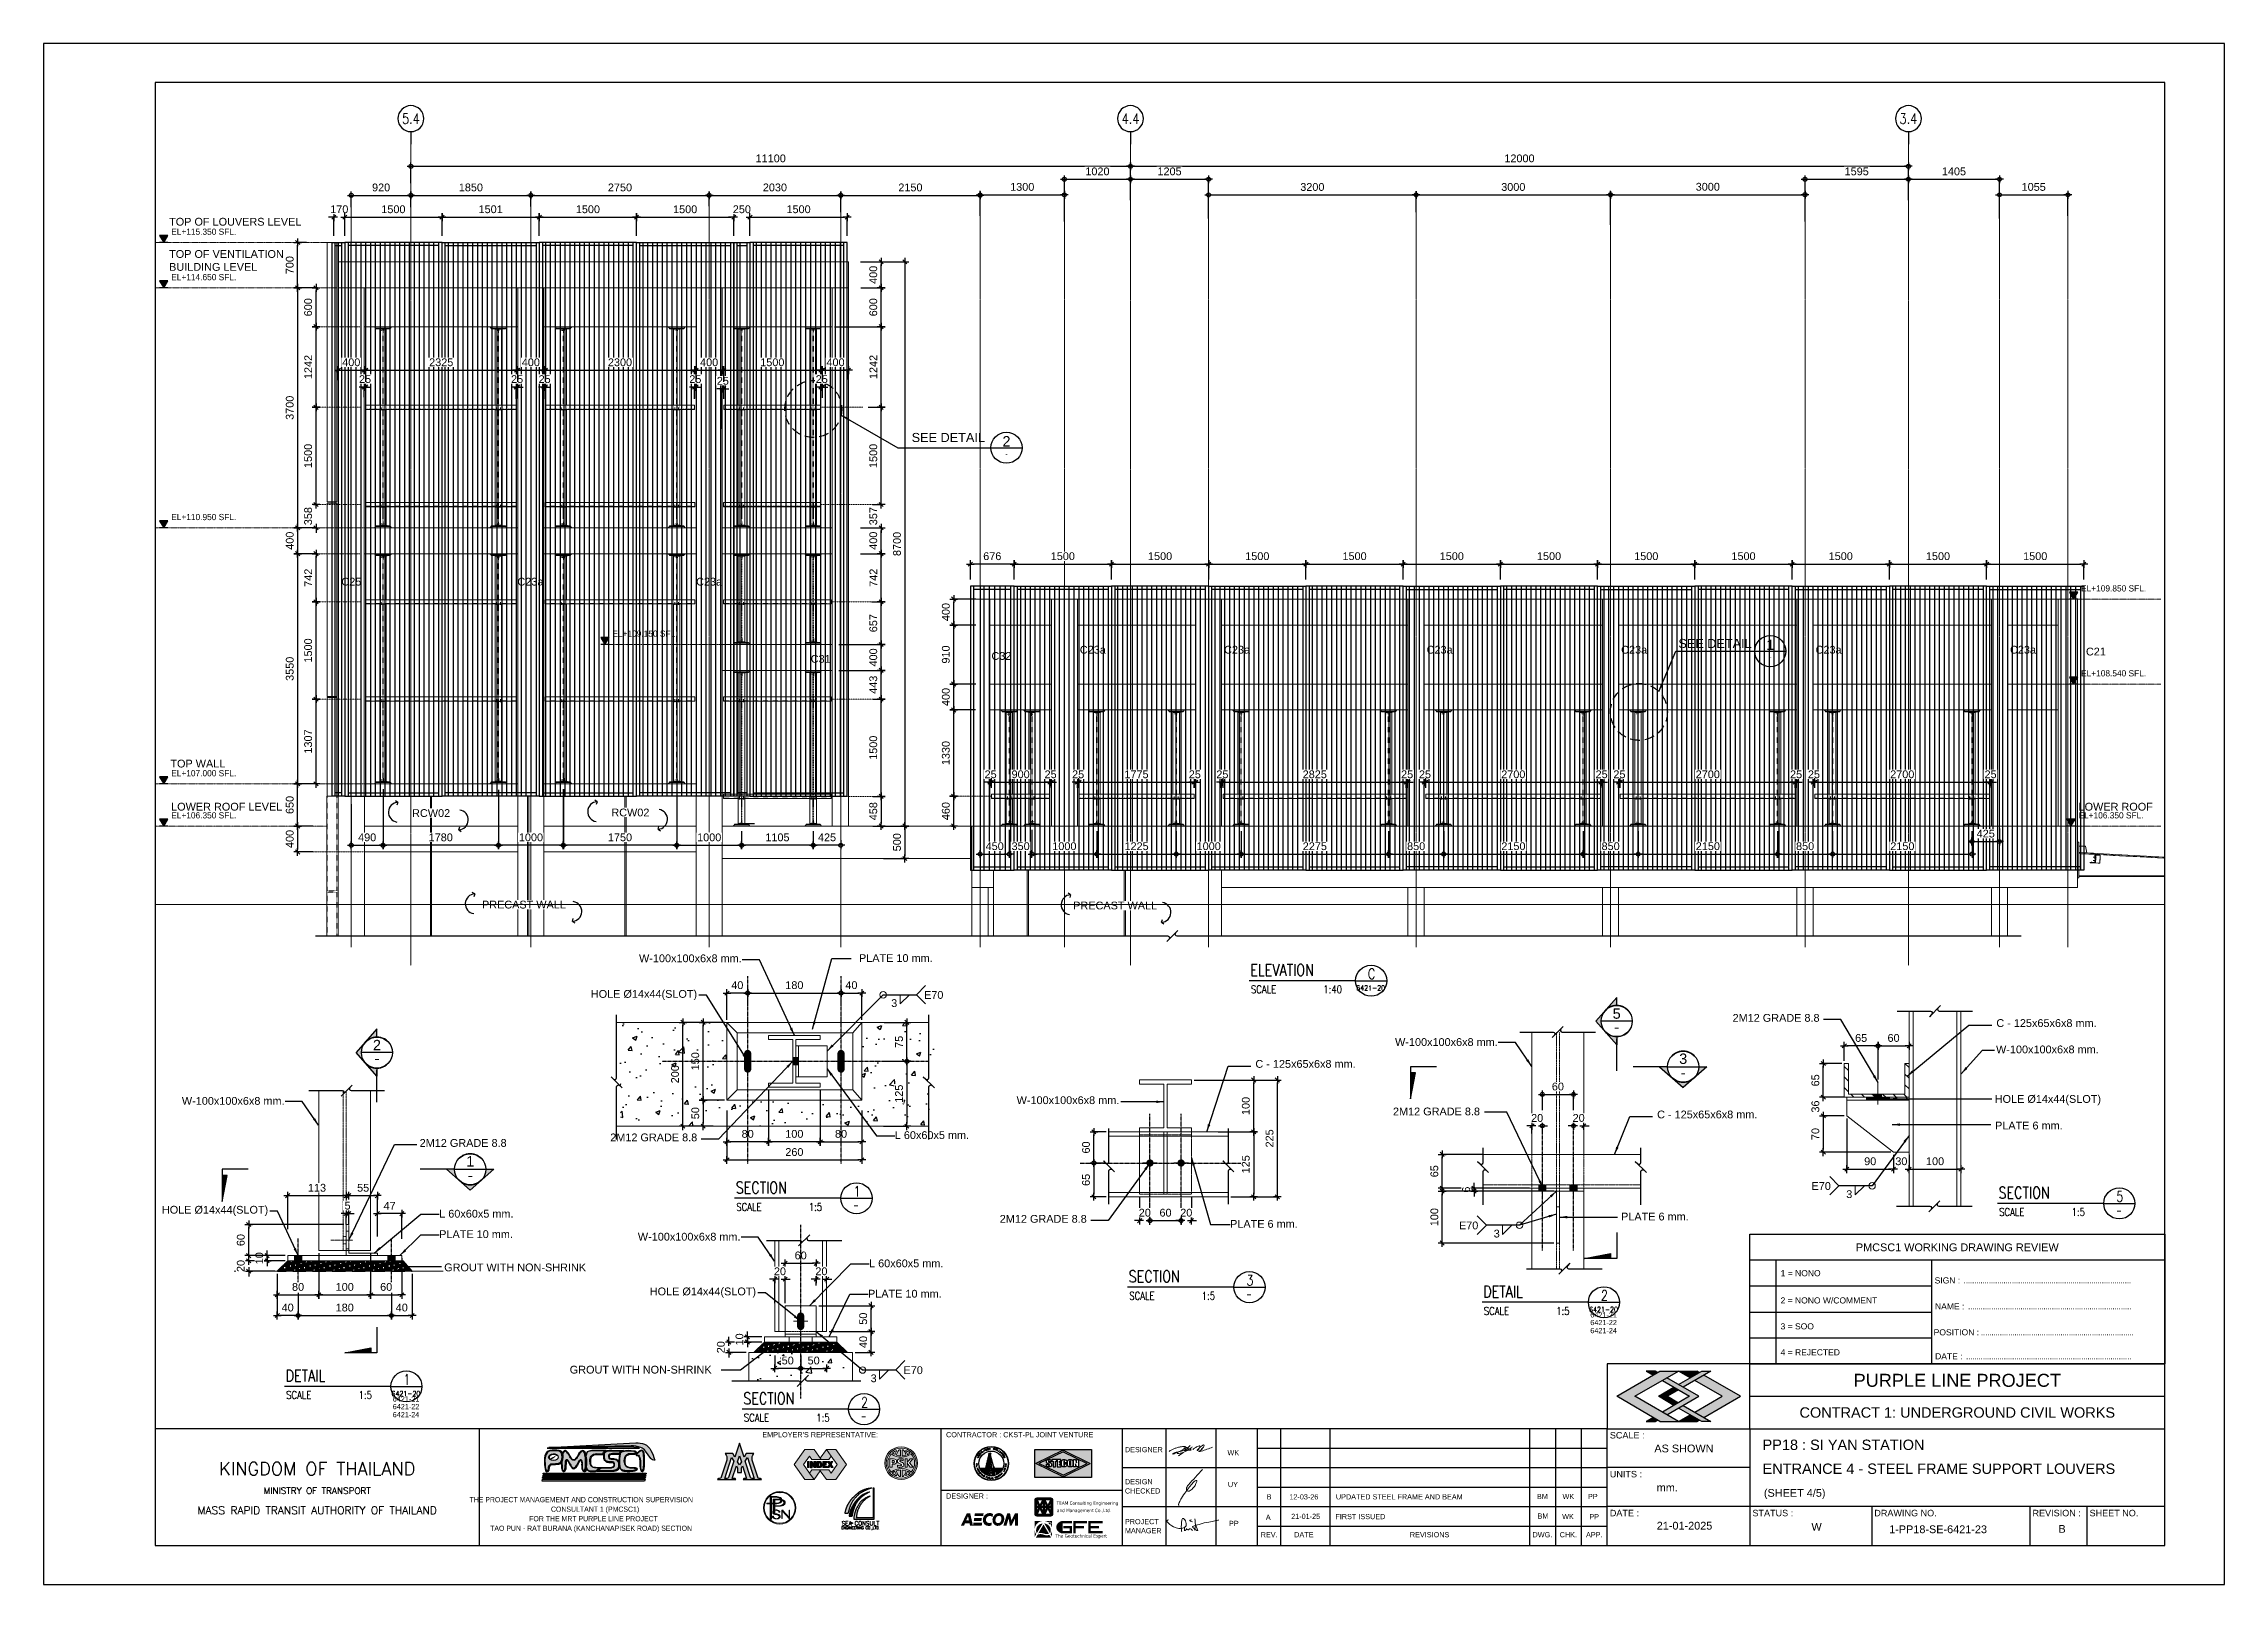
# Paper-space layout '4' of a CAD drawing. Header units: millimetres. Extents: x 0 to 841, y 0 to 594.
# The model-space entities are those that its viewports show. They can reach past a viewport. Long polylines and large blocks are cut down to what shows.
import ezdxf
from ezdxf.enums import TextEntityAlignment as Align

# ---------------------------------------------------------------- set-up
doc = ezdxf.new("R2010")
doc.units = ezdxf.units.MM
for name, pattern in [('Grid Line', [22.225, 12.7, -3.175, 3.175, -3.175]), ('HIDDEN', [0.375, 0.25, -0.125]), ('XKITLINE00', [0]), ('XKITLINE02', [4, 2, -2])]:
    doc.linetypes.add(name, pattern=pattern)
doc.layers.get('Defpoints').update_dxf_attribs({"color": 140})
doc.layers.add('000 - 0_HIDE_OBJ_FRAMING_DEF_SUB', color=1, linetype='Continuous', plot=False)
for name, color, linetype in [('000 - D I M', 1, 'Continuous'), ('CVA-E2-P-OR00-TBKA1D$0$CVA-E2-P-OR00-TBKA1$0$CVA010-FRAME-LINE_2', 2, 'Continuous'), ('CVA-E2-P-OR00-TBKA1D$0$CVA-E2-P-OR00-TBKA1$0$CVA010-FRAME-LOGO', 7, 'Continuous'), ('CVA-E2-P-OR00-TBKA1D$0$CVA-E2-P-OR00-TBKA1$0$CVT010-FRAME-LINE_1', 1, 'Continuous'), ('CVA-E2-P-OR00-TBKA1D$0$CVA-E2-P-OR00-TBKA1$0$CVT010-FRAME-LINE_10', 10, 'Continuous'), ('CVA-E2-P-OR00-TBKA1D$0$CVA-E2-P-OR00-TBKA1$0$CVT010-FRAME-LINE_2', 2, 'Continuous'), ('CVA-E2-P-OR00-TBKA1D$0$CVA-E2-P-OR00-TBKA1$0$CVT010-FRAME-LINE_3', 3, 'Continuous'), ('CVA-E2-P-OR00-TBKA1D$0$CVA-E2-P-OR00-TBKA1$0$CVT010-FRAME-LINE_7', 7, 'Continuous'), ('CVA-E2-P-OR00-TBKA1D$0$CVA-E2-P-OR00-TBKA1$0$CVT010-FRAME-LOGO', 7, 'Continuous'), ('CVA-E2-P-OR00-TBKA1D$0$CVA-E2-P-OR00-TBKA1$0$CVT010-FRAME-TEXT_4', 4, 'Continuous'), ('CVA-E2-P-OR00-TBKA1D$0$CVA-E2-P-OR00-TBKA1$0$CVT010-FRAME-TEXT_8', 3, 'Continuous'), ('CVA-E2-P-OR00-TBKA1D$0$CVA-E2-P-OR00-TBKA1$0$PSTEXT', 1, 'Continuous'), ('CVA-E2-P-OR00-TBKA1D$0$CVA-E2-P-OR00-TBKA1$0$Xref-Title Block$0$7', 7, 'Continuous'), ('CVA010-FRAME-LINE_5', 5, 'Continuous'), ('CVA010-FRAME-TEXT_3', 3, 'Continuous'), ('CVA044__', 2, 'Continuous'), ('CVT010-FRAME-LINE_2', 2, 'Continuous'), ('CVT010-FRAME-LINE_3', 3, 'Continuous'), ('CVT040_T', 3, 'Continuous'), ('DIM', 1, 'Continuous'), ('FRAME', 6, 'Continuous'), ('PSTEXT', 1, 'Continuous'), ('REVISE', 3, 'Continuous'), ('signature', 170, 'Continuous'), ('TEXT', 3, 'Continuous'), ('VPORT', 250, 'Continuous')]:
    doc.layers.add(name, color=color, linetype=linetype)
for name, color, linetype, lineweight in [('A-FLOR-E', 2, 'Continuous', 9), ('A-GENM', 29, 'Continuous', 9), ('Bolt', 7, 'Continuous', 0), ('Part', 2, 'Continuous', 0), ('S-GRID', 1, 'Continuous', 9), ('Weld', 2, 'Continuous', 0)]:
    doc.layers.add(name, color=color, linetype=linetype, lineweight=lineweight)
doc.styles.add('ANGSANA', font='angsana.shx', dxfattribs={"width": 0.9})
doc.styles.add('Arial', font='arial.ttf')
doc.styles.add('CKST2', font='romans.shx', dxfattribs={"width": 0.8, "height": 4})
doc.styles.add('CordiaSHX', font='cordia.shx', dxfattribs={"width": 0.85})
doc.styles.add('CVA-E2-P-OR00-TBKA1D$0$Arial', font='arial.ttf')
doc.styles.add('CVA-E2-P-OR00-TBKA1D$0$CVA-E2-P-OR00-TBKA1$0$A1-TITLE$0$ROMANT', font='romant.shx')
doc.styles.add('CVA-E2-P-OR00-TBKA1D$0$CVA-E2-P-OR00-TBKA1$0$Cordia2', font='cordia2.shx')
doc.styles.add('CVA-E2-P-OR00-TBKA1D$0$CVA-E2-P-OR00-TBKA1$0$TITLE1', font='tahoma.ttf')
doc.styles.add('RomanS', font='romans.shx', dxfattribs={"width": 0.8})
doc.styles.add('STYLE-STANDARD', font='SIMPLEX.SHX')
doc.dimstyles.new('Dim - 40 - Cen', dxfattribs={"dimscale": 0.04, "dimtxt": 3, "dimasz": 1, "dimexe": 0, "dimexo": 2.5, "dimgap": 1.5, "dimtad": 1, "dimdec": 0, "dimlfac": 1000, "dimzin": 1, "dimdsep": 46, "dimtxsty": 'Arial', "dimblk": 'CEN1', "dimcen": 0.09, "dimclrd": 1, "dimclre": 49, "dimclrt": 3, "dimadec": 0, "dimazin": 0, "dimtfac": 1, "dimtdec": 0, "dimtix": 1, "dimtofl": 0, "dimtmove": 2, "dimatfit": 3, "dimfxl": 1, "dimtfill": 1, "dimtfillclr": 256, "dimtolj": 1, "dimtzin": 0, "dimarcsym": 0})
doc.dimstyles.new('Dim - 40 - End', dxfattribs={"dimscale": 0.04, "dimtxt": 3, "dimasz": 1, "dimexe": 0, "dimexo": 2.5, "dimgap": 1.5, "dimtad": 1, "dimdec": 0, "dimlfac": 1000, "dimzin": 1, "dimdsep": 46, "dimtxsty": 'Arial', "dimblk": 'END', "dimcen": 0.09, "dimclrd": 1, "dimclre": 49, "dimclrt": 3, "dimadec": 0, "dimazin": 0, "dimtfac": 1, "dimtdec": 0, "dimtix": 1, "dimtofl": 0, "dimtmove": 2, "dimatfit": 3, "dimfxl": 1, "dimtfill": 1, "dimtfillclr": 256, "dimtolj": 1, "dimtzin": 0, "dimarcsym": 0})
doc.dimstyles.new('Dim-10 - CEN', dxfattribs={"dimscale": 0.005, "dimtxt": 3, "dimasz": 1, "dimexe": 0, "dimexo": 1, "dimgap": 1.5, "dimtad": 1, "dimdec": 0, "dimlfac": 1000, "dimzin": 1, "dimdsep": 46, "dimtxsty": 'Arial', "dimblk": 'CEN', "dimcen": 0.09, "dimclrd": 1, "dimclre": 49, "dimclrt": 3, "dimadec": 0, "dimazin": 0, "dimtfac": 1, "dimtdec": 0, "dimtix": 1, "dimtofl": 0, "dimtmove": 2, "dimatfit": 3, "dimfxl": 1, "dimtfill": 1, "dimtolj": 1, "dimtzin": 0, "dimarcsym": 1})
doc.dimstyles.new('Dim-10 - cen-end', dxfattribs={"dimscale": 0.005, "dimtxt": 3, "dimasz": 1, "dimexe": 0, "dimexo": 1, "dimgap": 1.5, "dimtad": 1, "dimdec": 0, "dimlfac": 1000, "dimzin": 1, "dimdsep": 46, "dimtxsty": 'Arial', "dimblk1": 'CEN', "dimblk2": 'END', "dimsah": 1, "dimcen": 0.09, "dimclrd": 1, "dimclre": 49, "dimclrt": 3, "dimadec": 0, "dimazin": 0, "dimtfac": 1, "dimtdec": 0, "dimtix": 1, "dimtofl": 0, "dimtmove": 2, "dimatfit": 3, "dimfxl": 1, "dimtfill": 1, "dimtolj": 1, "dimtzin": 0, "dimarcsym": 1})
doc.dimstyles.new('Dim-10 - end', dxfattribs={"dimscale": 0.005, "dimtxt": 3, "dimasz": 1, "dimexe": 0, "dimexo": 1, "dimgap": 1.5, "dimtad": 1, "dimdec": 0, "dimlfac": 1000, "dimzin": 1, "dimdsep": 46, "dimtxsty": 'Arial', "dimblk": 'END', "dimcen": 0.09, "dimclrd": 1, "dimclre": 49, "dimclrt": 3, "dimadec": 0, "dimazin": 0, "dimtfac": 1, "dimtdec": 0, "dimtix": 1, "dimtofl": 0, "dimtmove": 2, "dimatfit": 3, "dimfxl": 1, "dimtfill": 1, "dimtolj": 1, "dimtzin": 0, "dimarcsym": 1})
doc.dimstyles.new('Dim-Cen', dxfattribs={"dimscale": 0.05, "dimtxt": 3, "dimasz": 1, "dimexe": 0, "dimexo": 1, "dimgap": 1.5, "dimtad": 1, "dimdec": 0, "dimlfac": 1000, "dimzin": 1, "dimdsep": 46, "dimtxsty": 'Arial', "dimblk": 'CEN1', "dimcen": 0.09, "dimclrd": 1, "dimclre": 49, "dimclrt": 3, "dimadec": 0, "dimazin": 0, "dimtfac": 1, "dimtdec": 0, "dimtix": 1, "dimtofl": 0, "dimtmove": 2, "dimatfit": 3, "dimfxl": 1, "dimtfill": 1, "dimtolj": 1, "dimtzin": 0, "dimarcsym": 1})
pattern_1 = [(45, (0, -24.561142), (-0.0176776695, 0.0176776695), [])]

psp = doc.layouts.new('4')

# ---------------------------------------------------------------- texts
at = {"layer": 'TEXT', "color": 4, "style": 'Arial'}
for p in [(334.76, 440.41), (630.44, 360.99)]:
    psp.add_text('SEE DETAIL', height=3.5, dxfattribs=at).set_placement(p)

msp = doc.modelspace()

# ---------------------------------------------------------------- texts
at = {"layer": 'CVA044__', "color": 3, "style": 'Arial'}
for s, p in [('TOP OF LOUVERS LEVEL', (663564.5186, 1524745.137)), ('TOP OF VENTILATION ', (663564.5186, 1524744.6399)), ('BUILDING LEVEL', (663564.5186, 1524744.4405)), ('C25', (663567.1762, 1524739.5866)), ('C23a', (663569.8917, 1524739.5866)), ('C23a', (663572.6481, 1524739.5866)), ('C23a', (663578.5671, 1524738.537)), ('C23a', (663580.792, 1524738.537)), ('C23a', (663583.9171, 1524738.537)), ('C23a', (663586.9171, 1524738.537)), ('C23a', (663589.9171, 1524738.537)), ('C23a', (663592.9159, 1524738.537)), ('C21', (663594.0867, 1524738.5086)), ('C32', (663577.204, 1524738.4408)), ('C31', (663574.4159, 1524738.3961))]:
    msp.add_text(s, height=0.12, dxfattribs=at).set_placement(p)
at = {"layer": 'CVT010-FRAME-LINE_3', "color": 3, "style": 'Arial'}
for s, height, p in [('W-100x100x6x8 mm.', 0.015, (663582.2179, 1524725.7613)), ('PLATE 10 mm.', 0.015, (663582.642, 1524725.7618)), ('HOLE %%C14x44(SLOT) ', 0.015, (663582.125, 1524725.6927)), ('3', 0.015, (663582.7041, 1524725.675)), ('E70', 0.015, (663582.7675, 1524725.6907)), ('2M12 GRADE 8.8', 0.015, (663584.3265, 1524725.6465)), ('C - 125x65x6x8 mm.', 0.015, (663584.8351, 1524725.6365)), ('W-100x100x6x8 mm.', 0.015, (663583.6757, 1524725.5999)), ('W-100x100x6x8 mm.', 0.015, (663584.8345, 1524725.5857)), ('W-100x100x6x8 mm.', 0.015, (663581.3364, 1524725.4865)), ('W-100x100x6x8 mm.', 0.015, (663582.946, 1524725.4878)), ('2M12 GRADE 8.8', 0.015, (663583.6717, 1524725.4661)), ('C - 125x65x6x8 mm.', 0.015, (663584.181, 1524725.4603)), ('HOLE %%C14x44(SLOT) ', 0.015, (663584.832, 1524725.4902)), ('PLATE 6 mm.', 0.015, (663584.8326, 1524725.4389)), ('E70', 0.015, (663584.4787, 1524725.3224)), ('3', 0.015, (663584.5457, 1524725.3067)), ('L 60x60x5 mm.', 0.015, (663581.8326, 1524725.269)), ('2M12 GRADE 8.8', 0.015, (663582.9135, 1524725.2591)), ('PLATE 6 mm.', 0.015, (663583.3576, 1524725.2494)), ('PLATE 6 mm.', 0.015, (663584.1115, 1524725.2635)), ('PLATE 10 mm.', 0.015, (663581.8326, 1524725.2296)), ('W-100x100x6x8 mm.', 0.015, (663582.2156, 1524725.2247)), ('GROUT WITH NON-SHRINK', 0.015, (663581.8422, 1524725.1655)), ('L 60x60x5 mm.', 0.015, (663582.6615, 1524725.1733)), ('HOLE %%C14x44(SLOT) ', 0.015, (663582.2386, 1524725.1192)), ('6421-21', 0.01, (663584.0522, 1524725.0765)), ('6421-22', 0.01, (663584.0522, 1524725.0617)), ('6421-24', 0.01, (663584.0522, 1524725.0462)), ('E70', 0.015, (663582.7279, 1524724.9674)), ('3', 0.015, (663582.6644, 1524724.9517)), ('6421-21', 0.01, (663581.743, 1524724.9144)), ('6421-22', 0.01, (663581.743, 1524724.8997)), ('6421-24', 0.01, (663581.743, 1524724.8842))]:
    msp.add_text(s, height=height, dxfattribs=at).set_placement(p)
at = {"layer": 'REVISE', "color": 3, "style": 'Arial'}
for s, p in [('LOWER ROOF LEVEL', (663564.5498, 1524736.1164)), ('LOWER ROOF', (663593.9734, 1524736.116))]:
    msp.add_text(s, height=0.12, dxfattribs=at).set_placement(p)

# ---------------------------------------------------------------- blocks, each defined once
blk = doc.blocks.new('CVA-E2-P-OR00-TBKA1D$0$CVA-E2-P-OR00-TBKA1$0$AECOM')
at = {"layer": 'CVA-E2-P-OR00-TBKA1D$0$CVA-E2-P-OR00-TBKA1$0$CVA010-FRAME-LOGO', "extrusion": (0, 0, -1)}
h = blk.add_hatch(color=7, dxfattribs=at)
h.paths.add_polyline_path([(13.3, -3.7), (15.1, 4.3), (17.3, 4.3), (21.1, -3.7), (19.1, -3.7), (18.4, -2.1), (15.5, -2.1), (15.2, -3.7)])
h.paths.add_polyline_path([(15.9, -0.3), (16.5, 2.4), (17.7, -0.3)], flags=16)
at = {"layer": 'CVA-E2-P-OR00-TBKA1D$0$CVA-E2-P-OR00-TBKA1$0$CVA010-FRAME-LOGO'}
blk.add_hatch(color=7, dxfattribs=at).paths.add_polyline_path([(-12.8, -0.6), (-12.5, 1.3), (-7.6, 1.3), (-7.9, -0.6)])
h = blk.add_hatch(color=7, dxfattribs=at)
edge = h.paths.add_edge_path()
edge.add_line((-1.5, -3.5), (-1.2, -1.6))
edge.add_spline(control_points=[(-1.2, -1.6), (-1.7, -1.9), (-2.5, -1.9), (-2.9, -1.9), (-4.2, -1.9), (-5, -1), (-5, 0.2), (-4.9, 1.6), (-3.9, 2.6), (-2.5, 2.6), (-1.9, 2.6), (-1.3, 2.4), (-0.8, 1.9)], knot_values=[0, 0, 0, 0, 0.25, 0.25, 0.25, 0.5, 0.5, 0.5, 0.75, 0.75, 0.75, 1, 1, 1, 1], degree=3, periodic=0)
edge.add_line((-0.8, 1.9), (-0.4, 3.8))
edge.add_spline(control_points=[(-0.4, 3.8), (-1.2, 4.3), (-1.8, 4.5), (-2.7, 4.5), (-5, 4.5), (-6.9, 2.6), (-7, 0.2), (-7, -2.2), (-5.5, -3.8), (-3.3, -3.8), (-2.9, -3.8), (-2, -3.8), (-1.5, -3.5)], knot_values=[0, 0, 0, 0, 0.25, 0.25, 0.25, 0.5, 0.5, 0.5, 0.75, 0.75, 0.75, 1, 1, 1, 1], degree=3, periodic=0)
h = blk.add_hatch(color=7, dxfattribs=at)
edge = h.paths.add_edge_path()
edge.add_spline(control_points=[(6.8, 0.2), (7.1, 2.6), (5.7, 4.3), (3.6, 4.5)], knot_values=[0, 0, 0, 0, 1, 1, 1, 1], degree=3, periodic=0)
edge.add_spline(control_points=[(3.6, 4.5), (1.4, 4.6), (-0.5, 2.8), (-0.8, 0.4)], knot_values=[0, 0, 0, 0, 1, 1, 1, 1], degree=3, periodic=0)
edge.add_spline(control_points=[(-0.8, 0.4), (-1, -1.9), (0.3, -3.6), (2.4, -3.8)], knot_values=[0, 0, 0, 0, 1, 1, 1, 1], degree=3, periodic=0)
edge.add_spline(control_points=[(2.4, -3.8), (4.6, -3.9), (6.6, -2.2), (6.8, 0.2)], knot_values=[0, 0, 0, 0, 1, 1, 1, 1], degree=3, periodic=0)
edge = h.paths.add_edge_path(flags=16)
edge.add_spline(control_points=[(4.9, 0.1), (4.6, -1.4), (3.6, -2.2), (2.5, -2), (1.4, -1.8), (0.9, -0.7), (1.2, 0.6), (1.5, 2), (2.6, 2.9), (3.7, 2.7), (4.7, 2.5), (5.2, 1.4), (4.9, 0.1)], knot_values=[0, 0, 0, 0, 0.25, 0.25, 0.25, 0.5, 0.5, 0.5, 0.75, 0.75, 0.75, 1, 1, 1, 1], degree=3, periodic=0)
at = {"layer": 'CVA-E2-P-OR00-TBKA1D$0$CVA-E2-P-OR00-TBKA1$0$CVA010-FRAME-LOGO', "extrusion": (0, 0, -1)}
blk.add_hatch(color=7, dxfattribs=at).paths.add_polyline_path([(-15.7, -3.7), (-15.6, 4.3), (-13.7, 4.3), (-11.4, -0.2), (-10.5, 4.3), (-8.7, 4.3), (-6.2, -3.7), (-8.2, -3.7), (-9.6, 1), (-10.4, -3.7), (-11.4, -3.7), (-13.8, 1), (-13.7, -3.7)])
at = {"layer": 'CVA-E2-P-OR00-TBKA1D$0$CVA-E2-P-OR00-TBKA1$0$CVA010-FRAME-LOGO', "color": 7}
for points in [[(-12.4, 2.5), (-6.7, 2.5), (-12.1, 4.3), (-6.5, 4.3)], [(-13.3, -3.7), (-7.7, -3.7), (-13, -1.8), (-7.4, -1.8)]]:
    blk.add_solid(points, dxfattribs=at)
blk = doc.blocks.new('CVA-E2-P-OR00-TBKA1D$0$CVA-E2-P-OR00-TBKA1$0$A$C4CF5538A')
at = {"linetype": 'Continuous', "lineweight": 0}
h = blk.add_hatch(color=2, dxfattribs=at)
h.paths.add_polyline_path([(-7.19, 4.02, 0.414214), (-8.08, 3.13), (-8.08, -3.13, 0.414214), (-7.19, -4.02), (-0.89, -4.02, 0.414214), (0, -3.13), (0, 3.13, 0.414214), (-0.89, 4.02)])
h.paths.add_polyline_path([(-4.41, 2.22), (-4.41, 0.3), (-5.35, 0.3)], flags=16)
h.paths.add_polyline_path([(-3.45, 3.13), (-1.16, 3.13), (-2.29, 0.73)], flags=16)
h.paths.add_polyline_path([(-7.19, 2.32), (-6.24, 0.3), (-7.19, 0.3)], flags=16)
h.paths.add_polyline_path([(-3.67, 2.22), (-2.73, 0.3), (-3.67, 0.3)], flags=16)
h.paths.add_polyline_path([(-5.35, -0.3), (-4.41, -0.3), (-4.41, -2.22)], flags=16)
h.paths.add_polyline_path([(-6.24, -0.3), (-7.19, -2.32), (-7.19, -0.3)], flags=16)
h.paths.add_polyline_path([(-3.67, -0.3), (-2.73, -0.3), (-3.67, -2.22)], flags=16)
h.paths.add_polyline_path([(-5.79, -0.73), (-4.62, -3.13), (-6.92, -3.13)], flags=16)
h.paths.add_polyline_path([(-0.89, 2.32), (-0.89, 0.3), (-1.84, 0.3)], flags=16)
h.paths.add_polyline_path([(-1.84, -0.3), (-0.89, -0.3), (-0.89, -2.32)], flags=16)
h.paths.add_polyline_path([(-2.29, -0.73), (-1.16, -3.13), (-3.45, -3.13)], flags=16)
h.paths.add_polyline_path([(-4.62, 3.13), (-6.92, 3.13), (-5.79, 0.73)], flags=16)
at = {"color": 174, "linetype": 'Continuous', "lineweight": 0}
blk.add_lwpolyline([(-7.19, 4.02), (-0.89, 4.02, -0.414214), (0, 3.13), (0, -3.13, -0.414214), (-0.89, -4.02), (-7.19, -4.02, -0.414214), (-8.08, -3.13), (-8.08, 3.13, -0.414214)], format="xyb", close=True, dxfattribs=at)
for points in [[(-7.19, 0.3), (-6.24, 0.3), (-7.19, 2.32)], [(-5.79, 0.73), (-4.62, 3.13), (-6.92, 3.13)], [(-4.41, 2.22), (-5.35, 0.3), (-4.41, 0.3)], [(-3.67, 2.22), (-2.73, 0.3), (-3.67, 0.3)], [(-2.29, 0.73), (-3.45, 3.13), (-1.16, 3.13)], [(-0.89, 0.3), (-1.84, 0.3), (-0.89, 2.32)], [(-7.19, -0.3), (-6.24, -0.3), (-7.19, -2.32)], [(-5.79, -0.73), (-4.62, -3.13), (-6.92, -3.13)], [(-4.41, -2.22), (-5.35, -0.3), (-4.41, -0.3)], [(-3.67, -2.22), (-2.73, -0.3), (-3.67, -0.3)], [(-2.29, -0.73), (-3.45, -3.13), (-1.16, -3.13)], [(-0.89, -0.3), (-1.84, -0.3), (-0.89, -2.32)]]:
    blk.add_lwpolyline(points, close=True, dxfattribs=at)
at = {"layer": 'CVA-E2-P-OR00-TBKA1D$0$CVA-E2-P-OR00-TBKA1$0$CVA010-FRAME-LINE_2', "color": 2, "style": 'CVA-E2-P-OR00-TBKA1D$0$CVA-E2-P-OR00-TBKA1$0$TITLE1'}
for s, p in [('TEAM Consulting Engineering', (1.61, 0.94)), ('and Management Co.,Ltd.', (1.74, -2.3))]:
    blk.add_text(s, height=1.5, dxfattribs=at).set_placement(p)
blk = doc.blocks.new('CVA-E2-P-OR00-TBKA1D$0$CVA-E2-P-OR00-TBKA1$0$Maa')
at = {"layer": 'CVA-E2-P-OR00-TBKA1D$0$CVA-E2-P-OR00-TBKA1$0$PSTEXT'}
h = blk.add_hatch(color=184, dxfattribs=at)
h.paths.add_polyline_path([(-4.04, 0, -0.323021), (-3.85, 0.2), (-3.61, 0.2, 0.333691), (-3.31, 0.43), (-2.34, 3.57, 0.272453), (-2.61, 4.73), (-1.24, 4.73), (-0.83, 4.06), (0, 6.64), (0.83, 4.06), (1.24, 4.73), (2.61, 4.73, 0.27553), (2.34, 3.56), (3.32, 0.41, 0.448404), (3.73, 0.19, -0.474796), (4.04, 0), (0.67, 0, -0.266623), (0.82, 0.2), (1.31, 0.2), (0.57, 2.52), (0.34, 2.12), (0.34, 1.27), (0, 1.27), (-0.34, 1.27), (-0.34, 2.12), (-0.57, 2.52), (-1.31, 0.2), (-0.82, 0.2), (-0.67, 0)])
h.paths.add_polyline_path([(0, 4.33), (0.34, 3.25), (0, 2.68), (-0.34, 3.25)], flags=16)
h.paths.add_polyline_path([(1.47, 4), (2.65, 0.2), (2.31, 0.2, -0.288454), (2.02, 0.37), (1.06, 3.33)], flags=16)
h.paths.add_polyline_path([(-1.06, 3.33), (-1.99, 0.46, -0.36379), (-2.29, 0.2), (-2.65, 0.2), (-1.47, 4)], flags=16)
at = {"layer": 'CVA-E2-P-OR00-TBKA1D$0$CVA-E2-P-OR00-TBKA1$0$PSTEXT', "color": 254}
for points in [[(0, 6.64), (-0.83, 4.06), (-1.24, 4.73), (-2.61, 4.73, -0.27553), (-2.34, 3.56), (-3.32, 0.41, -0.323082), (-3.62, 0.2), (-3.85, 0.2, 0.323021), (-4.04, 0), (-0.67, 0, 0.266623), (-0.82, 0.2), (-1.31, 0.2), (-0.57, 2.52), (-0.34, 2.12), (-0.34, 1.27), (0, 1.27), (0.34, 1.27), (0.34, 2.12), (0.57, 2.52), (1.31, 0.2), (0.82, 0.2, 0.266623), (0.67, 0), (4.04, 0, 0.323021), (3.85, 0.2), (3.62, 0.2, -0.323082), (3.32, 0.41), (2.34, 3.56, -0.27553), (2.61, 4.73), (1.24, 4.73), (0.83, 4.06), (0, 6.64)], [(-1.06, 3.33), (-2.02, 0.37, -0.288454), (-2.31, 0.2), (-2.65, 0.2), (-1.47, 4), (-1.06, 3.33)], [(1.47, 4), (2.65, 0.2), (2.31, 0.2, -0.288454), (2.02, 0.37), (1.06, 3.33), (1.47, 4)]]:
    blk.add_lwpolyline(points, format="xyb", close=True, dxfattribs=at)
blk.add_lwpolyline([(0.34, 3.25), (0, 2.68), (-0.34, 3.25), (0, 4.33), (0.34, 3.25)], close=True, dxfattribs=at)
blk = doc.blocks.new('CVA-E2-P-OR00-TBKA1$0$A$C6A3C1ABC')
h = blk.add_hatch(color=251)
h.dxf.hatch_style = 1
h.paths.add_polyline_path([(-66.5, 66.4), (-66.5, 0), (66.5, 0), (66.5, 66.4)])
h.paths.add_polyline_path([(0, 64.5), (64, 33.2), (0, 1.9), (-64, 33.2)], flags=16)
h.paths.add_polyline_path([(-35.6, 42.2), (-35, 42.4), (-31.7, 42.4), (-31.2, 42.3), (-30.1, 42), (-28.5, 41.1), (-27.7, 40.2), (-27.4, 39.2), (-27.4, 37.1), (-32.4, 37.1), (-32.4, 38.9), (-32.6, 39.2), (-32.8, 39.4), (-33.6, 39.4), (-33.8, 39.2), (-34, 38.9), (-34, 37.5), (-33.9, 37.1), (-33.4, 36.7), (-32.9, 36.4), (-31.9, 35.9), (-30.1, 35), (-28.1, 33.7), (-27.2, 32.2), (-27, 31.2), (-27, 28.5), (-27.4, 27.5), (-28.4, 26.4), (-30.1, 25.5), (-30.9, 25.4), (-34.9, 25.4), (-35.9, 25.7), (-36.9, 26.1), (-38.3, 27.2), (-38.7, 28.4), (-38.7, 31.6), (-33.1, 31.6), (-34.1, 32.3), (-35.2, 33), (-36.2, 33.5), (-37.4, 34), (-38.4, 35.1), (-38.8, 36), (-39, 36.3), (-39, 39.4), (-38.1, 41.1), (-36.7, 41.9)], flags=0)
h = blk.add_hatch(color=251)
h.dxf.hatch_style = 1
h.paths.add_polyline_path([(0, 60.9), (-56.6, 33.2), (0, 5.5), (56.6, 33.2)])
h.paths.add_polyline_path([(5.2, 42.1), (6.4, 41.7), (7.7, 40.9), (8.2, 40.3), (8.4, 40), (8.6, 39.5), (8.8, 39), (8.9, 38.5), (8.9, 37.9), (8.9, 37), (8.9, 35), (3.7, 35), (3.7, 38.6, 1), (1.9, 38.6), (1.9, 29.2, 1), (3.7, 29.2), (3.7, 32.3), (8.9, 32.3), (8.9, 30.7), (8.9, 29.8), (8.9, 29.2), (8.8, 28.7), (8.6, 28.2), (8.4, 27.7), (8.2, 27.4), (7.7, 26.8), (6.4, 26), (5.2, 25.6), (3.6, 25.4), (1.7, 25.4), (0.6, 25.4), (-0.3, 25.7), (-1.1, 25.9), (-1.7, 26.3), (-2.3, 26.8), (-2.7, 27.3), (-3.1, 28), (-3.4, 29), (-3.5, 29.8), (-3.5, 37.8), (-3.4, 38.5), (-3.1, 39.5), (-2.7, 40.3), (-2.3, 40.7), (-1.7, 41.3), (-1.1, 41.6), (-0.3, 42), (0.6, 42.3), (1.7, 42.4), (3.6, 42.4)], flags=16)
h.paths.add_polyline_path([(12.3, 41.3), (13, 41.6), (13.7, 42), (14.7, 42.3), (15.7, 42.4), (17.9, 42.4), (19, 42.3), (20, 42), (20.7, 41.6), (21.3, 41.3), (22, 40.7), (22.4, 40.3), (22.7, 39.5), (23, 38.5), (23.1, 37.8), (23.1, 29.8), (23, 29), (22.7, 28), (22.4, 27.3), (22, 26.8), (21.3, 26.3), (20.7, 25.9), (20, 25.7), (19, 25.4), (17.9, 25.4), (15.7, 25.4), (14.7, 25.4), (13.7, 25.7), (13, 25.9), (12.3, 26.3), (11.7, 26.8), (11.3, 27.3), (11, 28), (10.7, 29), (10.6, 29.8), (10.6, 37.8), (10.7, 38.5), (11, 39.5), (11.3, 40.3), (11.7, 40.7)], flags=16)
h.paths.add_polyline_path([(17.7, 38.6), (17.7, 29.2, -1), (16, 29.2), (16, 38.6, -1)], flags=0)
h.paths.add_polyline_path([(-4.9, 42.4), (-4.9, 38.6), (-8.4, 38.6), (-8.4, 35.7), (-5.1, 35.7), (-5.1, 32.3), (-8.4, 32.3), (-8.4, 28.9), (-4.6, 28.9), (-4.6, 25.4), (-13.8, 25.4), (-13.8, 42.4)], flags=16)
h.paths.add_polyline_path([(24.6, 42.4), (29, 42.4), (31.8, 34.6), (31.8, 42.4), (36.5, 42.4), (36.5, 25.4), (31.8, 25.4), (29.2, 32.7), (29.2, 25.4), (24.6, 25.4)], flags=16)
h.paths.add_polyline_path([(-14.8, 42.4), (-14.8, 38.6), (-17.8, 38.6), (-17.8, 25.4), (-23.2, 25.4), (-23.2, 38.6), (-26.2, 38.6), (-26.2, 42.4)], flags=16)
h.paths.add_polyline_path([(-27.4, 39.2), (-27.4, 37.1), (-32.4, 37.1), (-32.4, 38.9), (-32.6, 39.2), (-32.8, 39.4), (-33.6, 39.4), (-33.8, 39.2), (-34, 38.9), (-34, 37.5), (-33.9, 37.1), (-33.4, 36.7), (-32.9, 36.4), (-31.9, 35.9), (-30.8, 35.3), (-29.7, 34.7), (-28.7, 34.1), (-27.9, 33.4), (-27.5, 32.7), (-27.2, 31.9), (-27, 31.2), (-27, 28.5), (-27.3, 27.8), (-27.6, 27.2), (-28.3, 26.5), (-28.8, 26.2), (-29.5, 25.8), (-30.4, 25.5), (-30.9, 25.4), (-34.4, 25.4), (-35.1, 25.4), (-35.9, 25.7), (-36.5, 25.9), (-37.1, 26.2), (-37.7, 26.7), (-38.1, 27.2), (-38.5, 27.6), (-38.7, 28.4), (-38.7, 31.6), (-33.9, 31.6), (-33.9, 28.9), (-33.9, 28.7), (-33.7, 28.5), (-33.5, 28.3), (-32.6, 28.3), (-32.4, 28.4), (-32.3, 28.6), (-32.2, 28.9), (-32.2, 30.7), (-32.3, 30.9), (-32.5, 31.2), (-32.8, 31.4), (-33.3, 31.8), (-33.7, 32), (-34.1, 32.3), (-35.2, 33), (-36.2, 33.5), (-37, 33.8), (-37.6, 34.3), (-38.1, 34.8), (-38.6, 35.5), (-38.8, 36), (-39, 36.3), (-39, 39.2), (-38.9, 39.4), (-38.5, 40.2), (-38.2, 40.8), (-37.8, 41.3), (-37.1, 41.6), (-36.4, 42), (-35.6, 42.2), (-35, 42.4), (-31.7, 42.4), (-31.2, 42.3), (-30.5, 42.1), (-29.7, 41.8), (-28.8, 41.2), (-28.2, 40.7), (-27.7, 40.2), (-27.4, 39.4)], flags=16)
h = blk.add_hatch(color=251)
h.dxf.hatch_style = 1
h.paths.add_polyline_path([(17.7, 38.6, 1), (16, 38.6), (16, 29.2, 1), (17.7, 29.2)])
at = {"color": 1}
for p, q in [((0, 64.5), (-64, 33.2)), ((0, 60.9), (-56.6, 33.2)), ((0, 64.5), (64, 33.2)), ((0, 60.9), (56.6, 33.2)), ((0, 1.9), (-64, 33.2)), ((0, 5.5), (-56.6, 33.2)), ((0, 1.9), (64, 33.2)), ((0, 5.5), (56.6, 33.2)), ((17.7, 29.2), (17.7, 38.6))]:
    blk.add_line(p, q, dxfattribs=at)
for points in [[(-66.5, 66.4), (66.5, 66.4), (66.5, 0), (-66.5, 0)], [(-27.4, 39.2), (-27.4, 37.1), (-32.4, 37.1), (-32.4, 38.9), (-32.6, 39.2), (-32.8, 39.4), (-33.6, 39.4), (-33.8, 39.2), (-34, 38.9), (-34, 37.5), (-33.9, 37.1), (-33.4, 36.7), (-32.9, 36.4), (-31.9, 35.9), (-30.8, 35.3), (-29.7, 34.7), (-28.7, 34.1), (-27.9, 33.4), (-27.5, 32.7), (-27.2, 31.9), (-27, 31.2), (-27, 28.5), (-27.3, 27.8), (-27.6, 27.2), (-28.3, 26.5), (-28.8, 26.2), (-29.5, 25.8), (-30.4, 25.5), (-30.9, 25.4), (-34.4, 25.4), (-35.1, 25.4), (-35.9, 25.7), (-36.5, 25.9), (-37.1, 26.2), (-37.7, 26.7), (-38.1, 27.2), (-38.5, 27.6), (-38.7, 28.4), (-38.7, 31.6), (-33.9, 31.6), (-33.9, 28.9), (-33.9, 28.7), (-33.7, 28.5), (-33.5, 28.3), (-32.6, 28.3), (-32.4, 28.4), (-32.3, 28.6), (-32.2, 28.9), (-32.2, 30.7), (-32.3, 30.9), (-32.5, 31.2), (-32.8, 31.4), (-33.3, 31.8), (-33.7, 32), (-34.1, 32.3), (-35.2, 33), (-36.2, 33.5), (-37, 33.8), (-37.6, 34.3), (-38.1, 34.8), (-38.6, 35.5), (-38.8, 36), (-39, 36.3), (-39, 39.2), (-38.9, 39.4), (-38.5, 40.2), (-38.2, 40.8), (-37.8, 41.3), (-37.1, 41.6), (-36.4, 42), (-35.6, 42.2), (-35, 42.4), (-31.7, 42.4), (-31.2, 42.3), (-30.5, 42.1), (-29.7, 41.8), (-28.8, 41.2), (-28.2, 40.7), (-27.7, 40.2), (-27.4, 39.4)], [(-26.2, 42.4), (-26.2, 38.6), (-23.2, 38.6), (-23.2, 25.4), (-17.8, 25.4), (-17.8, 38.6), (-14.8, 38.6), (-14.8, 42.4)], [(-4.9, 42.4), (-13.8, 42.4), (-13.8, 25.4), (-4.6, 25.4), (-4.6, 28.9), (-8.4, 28.9), (-8.4, 32.3), (-5.1, 32.3), (-5.1, 35.7), (-8.4, 35.7), (-8.4, 38.6), (-4.9, 38.6)], [(15.7, 42.4), (17.9, 42.4), (19, 42.3), (20, 42), (20.7, 41.6), (21.3, 41.3), (22, 40.7), (22.4, 40.3), (22.7, 39.5), (23, 38.5), (23.1, 37.8), (23.1, 29.8), (23, 29), (22.7, 28), (22.4, 27.3), (22, 26.8), (21.3, 26.3), (20.7, 25.9), (20, 25.7), (19, 25.4), (17.9, 25.4), (15.7, 25.4), (14.7, 25.4), (13.7, 25.7), (13, 25.9), (12.3, 26.3), (11.7, 26.8), (11.3, 27.3), (11, 28), (10.7, 29), (10.6, 29.8), (10.6, 37.8), (10.7, 38.5), (11, 39.5), (11.3, 40.3), (11.7, 40.7), (12.3, 41.3), (13, 41.6), (13.7, 42), (14.7, 42.3)], [(24.6, 42.4), (29, 42.4), (31.8, 34.6), (31.8, 42.4), (36.5, 42.4), (36.5, 25.4), (31.8, 25.4), (29.2, 32.7), (29.2, 25.4), (24.6, 25.4)]]:
    blk.add_lwpolyline(points, close=True, dxfattribs=at)
for points in [[(-3.5, 37.8), (-3.4, 38.5), (-3.1, 39.5), (-2.7, 40.3), (-2.3, 40.7), (-1.7, 41.3), (-1.1, 41.6), (-0.3, 42), (0.6, 42.3), (1.7, 42.4), (3.6, 42.4), (5.2, 42.1), (6.4, 41.7), (7.7, 40.9), (8.2, 40.3), (8.4, 40), (8.6, 39.5), (8.8, 39), (8.9, 38.5), (8.9, 37.9), (8.9, 37), (8.9, 35), (3.7, 35), (3.7, 38.6, 1), (1.9, 38.6), (1.9, 29.2, 1), (3.7, 29.2), (3.7, 32.3), (8.9, 32.3), (8.9, 30.7), (8.9, 29.8), (8.9, 29.2), (8.8, 28.7), (8.6, 28.2), (8.4, 27.7), (8.2, 27.4), (7.7, 26.8), (6.4, 26), (5.2, 25.6), (3.6, 25.4), (1.7, 25.4), (0.6, 25.4), (-0.3, 25.7), (-1.1, 25.9), (-1.7, 26.3), (-2.3, 26.8), (-2.7, 27.3), (-3.1, 28), (-3.4, 29), (-3.5, 29.8)], [(17.7, 38.6), (17.7, 29.2, -1), (16, 29.2), (16, 38.6, -1)]]:
    blk.add_lwpolyline(points, format="xyb", close=True, dxfattribs=at)
blk = doc.blocks.new('T-SEA')
at = {"layer": 'PSTEXT'}
for points in [[(9.48, 12.71), (9.68, 12.8), (9.9, 12.9), (10.14, 12.99), (10.42, 13.1), (10.75, 13.21), (11.14, 13.32), (11.59, 13.45), (12.12, 13.59), (11.79, 13.57), (11.48, 13.55), (11.2, 13.52), (10.94, 13.49), (10.71, 13.45), (10.5, 13.4), (10.3, 13.36), (10.12, 13.31), (9.94, 13.26), (9.78, 13.22), (9.62, 13.17), (9.47, 13.12), (9.32, 13.08), (9.18, 13.03), (9.04, 12.98), (8.9, 12.93), (8.77, 12.87), (8.63, 12.81), (8.5, 12.76), (8.37, 12.69), (8.24, 12.63), (8.11, 12.57), (7.98, 12.5), (7.86, 12.43), (7.74, 12.36), (7.63, 12.28), (7.52, 12.21), (7.41, 12.13), (7.3, 12.06), (7.19, 11.98), (7.08, 11.89), (6.97, 11.81), (6.86, 11.72), (6.75, 11.63), (6.63, 11.54), (6.52, 11.44), (6.4, 11.35), (6.28, 11.25), (6.16, 11.14), (6.04, 11.04), (5.91, 10.93), (5.79, 10.81), (5.66, 10.7), (5.54, 10.58), (5.42, 10.47), (5.3, 10.35), (5.18, 10.24), (5.07, 10.13), (4.97, 10.02), (4.87, 9.92), (4.77, 9.82), (4.68, 9.72), (4.59, 9.62), (4.51, 9.51), (4.42, 9.41), (4.34, 9.3), (4.26, 9.19), (4.17, 9.07), (4.09, 8.96), (4.01, 8.84), (3.93, 8.71), (3.85, 8.59), (3.77, 8.47), (3.69, 8.35), (3.61, 8.23), (3.54, 8.11), (3.46, 7.99), (3.39, 7.87), (3.32, 7.75), (3.25, 7.63), (3.18, 7.5), (3.11, 7.38), (3.05, 7.25), (2.98, 7.12), (2.92, 6.98), (2.86, 6.84), (2.81, 6.69), (2.75, 6.54), (2.69, 6.38), (2.63, 6.21), (2.57, 6.04), (2.51, 5.85), (2.45, 5.66), (2.38, 5.45), (2.32, 5.23), (2.26, 5.01), (2.21, 4.76), (2.15, 4.51), (3.35, 4.51), (3.35, 4.54), (3.38, 4.63), (3.41, 4.78), (3.46, 4.96), (3.51, 5.17), (3.57, 5.4), (3.63, 5.63), (3.7, 5.85), (3.76, 6.07), (3.82, 6.26), (3.89, 6.45), (3.95, 6.62), (4.01, 6.78), (4.07, 6.94), (4.13, 7.1), (4.2, 7.25), (4.26, 7.4), (4.33, 7.55), (4.39, 7.69), (4.46, 7.84), (4.53, 7.99), (4.6, 8.13), (4.68, 8.27), (4.75, 8.41), (4.83, 8.55), (4.91, 8.69), (5, 8.82), (5.09, 8.96), (5.18, 9.1), (5.29, 9.25), (5.4, 9.4), (5.53, 9.56), (5.66, 9.73), (5.81, 9.9), (5.96, 10.08), (6.12, 10.25), (6.29, 10.43), (6.46, 10.61), (6.63, 10.78), (6.8, 10.95), (6.97, 11.1), (7.13, 11.25), (7.3, 11.39), (7.46, 11.52), (7.62, 11.65), (7.78, 11.76), (7.95, 11.88), (8.11, 11.98), (8.27, 12.08), (8.43, 12.18), (8.59, 12.27), (8.76, 12.36), (8.93, 12.45), (9.11, 12.54), (9.29, 12.62)], [(9.22, 11.09), (9.46, 11.24), (9.73, 11.41), (10.04, 11.58), (10.4, 11.77), (10.81, 11.97), (11.3, 12.19), (11.02, 12.13), (10.75, 12.07), (10.49, 11.99), (10.23, 11.91), (9.98, 11.81), (9.75, 11.72), (9.52, 11.62), (9.31, 11.52), (9.11, 11.43), (8.92, 11.33), (8.74, 11.24), (8.57, 11.14), (8.41, 11.04), (8.25, 10.93), (8.08, 10.81), (7.92, 10.67), (7.75, 10.53), (7.57, 10.38), (7.4, 10.22), (7.23, 10.05), (7.06, 9.89), (6.9, 9.72), (6.74, 9.56), (6.6, 9.41), (6.47, 9.26), (6.35, 9.12), (6.24, 8.99), (6.13, 8.86), (6.04, 8.74), (5.94, 8.61), (5.85, 8.49), (5.76, 8.36), (5.67, 8.23), (5.58, 8.09), (5.49, 7.95), (5.4, 7.81), (5.31, 7.67), (5.21, 7.52), (5.12, 7.36), (5.03, 7.21), (4.94, 7.05), (4.84, 6.89), (4.75, 6.72), (4.67, 6.56), (4.58, 6.39), (4.5, 6.22), (4.42, 6.05), (4.35, 5.88), (4.28, 5.71), (4.21, 5.55), (4.15, 5.38), (4.1, 5.21), (4.05, 5.05), (4, 4.88), (3.96, 4.72), (3.92, 4.55), (3.89, 4.39), (3.86, 4.23), (3.83, 4.07), (3.81, 3.92), (3.79, 3.76), (3.78, 3.62), (3.78, 3.47), (3.78, 3.33), (4.76, 3.33), (4.77, 3.36), (4.77, 3.39), (4.78, 3.44), (4.79, 3.5), (4.8, 3.58), (4.81, 3.67), (4.83, 3.78), (4.85, 3.9), (4.88, 4.04), (4.91, 4.19), (4.94, 4.35), (4.98, 4.52), (5.02, 4.7), (5.07, 4.88), (5.12, 5.06), (5.17, 5.25), (5.22, 5.44), (5.28, 5.63), (5.35, 5.81), (5.41, 5.99), (5.48, 6.17), (5.54, 6.35), (5.61, 6.52), (5.67, 6.69), (5.74, 6.86), (5.81, 7.02), (5.87, 7.18), (5.94, 7.34), (6.02, 7.51), (6.1, 7.67), (6.19, 7.84), (6.29, 8.01), (6.4, 8.18), (6.51, 8.36), (6.64, 8.55), (6.77, 8.73), (6.91, 8.92), (7.06, 9.1), (7.21, 9.29), (7.37, 9.47), (7.53, 9.64), (7.7, 9.82), (7.87, 9.98), (8.05, 10.15), (8.23, 10.31), (8.41, 10.47), (8.6, 10.63), (8.8, 10.78), (9, 10.93)], [(7.74, 7.31), (7.84, 7.47), (7.94, 7.62), (8.05, 7.78), (8.15, 7.92), (8.26, 8.07), (8.36, 8.21), (8.47, 8.34), (8.57, 8.47), (8.68, 8.59), (8.78, 8.71), (8.88, 8.82), (8.99, 8.93), (9.1, 9.05), (9.22, 9.16), (9.34, 9.28), (9.48, 9.4), (9.63, 9.53), (9.8, 9.67), (9.99, 9.81), (10.21, 9.96), (10.46, 10.12), (10.75, 10.29), (11.07, 10.46), (11.45, 10.65), (11.2, 10.6), (10.97, 10.54), (10.75, 10.47), (10.55, 10.39), (10.35, 10.3), (10.15, 10.21), (9.97, 10.12), (9.79, 10.02), (9.61, 9.92), (9.44, 9.82), (9.28, 9.71), (9.12, 9.61), (8.97, 9.5), (8.82, 9.39), (8.67, 9.28), (8.53, 9.17), (8.4, 9.06), (8.27, 8.94), (8.14, 8.82), (8.02, 8.7), (7.91, 8.57), (7.79, 8.44), (7.68, 8.3), (7.57, 8.16), (7.47, 8.02), (7.36, 7.87), (7.26, 7.71), (7.16, 7.55), (7.06, 7.39), (6.97, 7.23), (6.87, 7.07), (6.78, 6.91), (6.69, 6.75), (6.6, 6.59), (6.51, 6.43), (6.42, 6.27), (6.34, 6.11), (6.26, 5.95), (6.19, 5.78), (6.12, 5.61), (6.05, 5.43), (5.99, 5.25), (5.93, 5.06), (5.87, 4.87), (5.82, 4.67), (5.77, 4.47), (5.72, 4.26), (5.67, 4.04), (5.61, 3.82), (5.57, 3.59), (5.52, 3.36), (5.48, 3.13), (5.44, 2.91), (5.41, 2.69), (5.39, 2.48), (5.38, 2.29), (12.92, 2.29), (12.92, 13.62), (12.52, 13.62), (12.52, 2.83), (6.35, 2.83), (6.37, 3.06), (6.39, 3.3), (6.42, 3.54), (6.46, 3.78), (6.49, 4.01), (6.54, 4.24), (6.58, 4.46), (6.63, 4.67), (6.68, 4.87), (6.73, 5.05), (6.78, 5.23), (6.84, 5.4), (6.9, 5.56), (6.96, 5.72), (7.02, 5.87), (7.09, 6.03), (7.16, 6.19), (7.23, 6.35), (7.31, 6.51), (7.39, 6.67), (7.47, 6.83), (7.56, 6.99), (7.65, 7.15)]]:
    blk.add_hatch(color=114, dxfattribs=at).paths.add_polyline_path(points)
at = {"layer": 'FRAME', "color": 2, "linetype": 'Continuous'}
blk.add_lwpolyline([(5.07, 0.88), (4.4, 0.6), (4.4, 1.15)], close=True, dxfattribs=at)
at = {"layer": 'PSTEXT', "color": 114}
for points in [[(12.12, 13.59), (11.79, 13.57), (11.48, 13.55), (11.2, 13.52), (10.94, 13.49), (10.71, 13.45), (10.5, 13.4), (10.3, 13.36), (10.12, 13.31), (9.94, 13.26), (9.78, 13.22), (9.62, 13.17), (9.47, 13.12), (9.32, 13.08), (9.18, 13.03), (9.04, 12.98), (8.9, 12.93), (8.77, 12.87), (8.63, 12.81), (8.5, 12.76), (8.37, 12.69), (8.24, 12.63), (8.11, 12.57), (7.98, 12.5), (7.86, 12.43), (7.74, 12.36), (7.63, 12.28), (7.52, 12.21), (7.41, 12.13), (7.3, 12.06), (7.19, 11.98), (7.08, 11.89), (6.97, 11.81), (6.86, 11.72), (6.75, 11.63), (6.63, 11.54), (6.52, 11.44), (6.4, 11.35), (6.28, 11.25), (6.16, 11.14), (6.04, 11.04), (5.91, 10.93), (5.79, 10.81), (5.66, 10.7), (5.54, 10.58), (5.42, 10.47), (5.3, 10.35), (5.18, 10.24), (5.07, 10.13), (4.97, 10.02), (4.87, 9.92), (4.77, 9.82), (4.68, 9.72), (4.59, 9.62), (4.51, 9.51), (4.42, 9.41), (4.34, 9.3), (4.26, 9.19), (4.17, 9.07), (4.09, 8.96), (4.01, 8.84), (3.93, 8.71), (3.85, 8.59), (3.77, 8.47), (3.69, 8.35), (3.61, 8.23), (3.54, 8.11), (3.46, 7.99), (3.39, 7.87), (3.32, 7.75), (3.25, 7.63), (3.18, 7.5), (3.11, 7.38), (3.05, 7.25), (2.98, 7.12), (2.92, 6.98), (2.86, 6.84), (2.81, 6.69), (2.75, 6.54), (2.69, 6.38), (2.63, 6.21), (2.57, 6.04), (2.51, 5.85), (2.45, 5.66), (2.38, 5.45), (2.32, 5.23), (2.26, 5.01), (2.21, 4.76), (2.15, 4.51)], [(12.12, 13.59), (11.59, 13.45), (11.14, 13.32), (10.75, 13.21), (10.42, 13.1), (10.14, 12.99), (9.9, 12.9), (9.68, 12.8), (9.48, 12.71), (9.29, 12.62), (9.11, 12.54), (8.93, 12.45), (8.76, 12.36), (8.59, 12.27), (8.43, 12.18), (8.27, 12.08), (8.11, 11.98), (7.95, 11.88), (7.78, 11.76), (7.62, 11.65), (7.46, 11.52), (7.3, 11.39), (7.13, 11.25), (6.97, 11.1), (6.8, 10.95), (6.63, 10.78), (6.46, 10.61), (6.29, 10.43), (6.12, 10.25), (5.96, 10.08), (5.81, 9.9), (5.66, 9.73), (5.53, 9.56), (5.4, 9.4), (5.29, 9.25), (5.18, 9.1), (5.09, 8.96), (5, 8.82), (4.91, 8.69), (4.83, 8.55), (4.75, 8.41), (4.68, 8.27), (4.6, 8.13), (4.53, 7.99), (4.46, 7.84), (4.39, 7.69), (4.33, 7.55), (4.26, 7.4), (4.2, 7.25), (4.13, 7.1), (4.07, 6.94), (4.01, 6.78), (3.95, 6.62), (3.89, 6.45), (3.82, 6.26), (3.76, 6.07), (3.7, 5.85), (3.63, 5.63), (3.57, 5.4), (3.51, 5.17), (3.46, 4.96), (3.41, 4.78), (3.38, 4.63), (3.35, 4.54), (3.35, 4.51)], [(11.3, 12.19), (11.02, 12.13), (10.75, 12.07), (10.49, 11.99), (10.23, 11.91), (9.98, 11.81), (9.75, 11.72), (9.52, 11.62), (9.31, 11.52), (9.11, 11.43), (8.92, 11.33), (8.74, 11.24), (8.57, 11.14), (8.41, 11.04), (8.25, 10.93), (8.08, 10.81), (7.92, 10.67), (7.75, 10.53), (7.57, 10.38), (7.4, 10.22), (7.23, 10.05), (7.06, 9.89), (6.9, 9.72), (6.74, 9.56), (6.6, 9.41), (6.47, 9.26), (6.35, 9.12), (6.24, 8.99), (6.13, 8.86), (6.04, 8.74), (5.94, 8.61), (5.85, 8.49), (5.76, 8.36), (5.67, 8.23), (5.58, 8.09), (5.49, 7.95), (5.4, 7.81), (5.31, 7.67), (5.21, 7.52), (5.12, 7.36), (5.03, 7.21), (4.94, 7.05), (4.84, 6.89), (4.75, 6.72), (4.67, 6.56), (4.58, 6.39), (4.5, 6.22), (4.42, 6.05), (4.35, 5.88), (4.28, 5.71), (4.21, 5.55), (4.15, 5.38), (4.1, 5.21), (4.05, 5.05), (4, 4.88), (3.96, 4.72), (3.92, 4.55), (3.89, 4.39), (3.86, 4.23), (3.83, 4.07), (3.81, 3.92), (3.79, 3.76), (3.78, 3.62), (3.78, 3.47), (3.78, 3.33)], [(11.3, 12.19), (10.81, 11.97), (10.4, 11.77), (10.04, 11.58), (9.73, 11.41), (9.46, 11.24), (9.22, 11.09), (9, 10.93), (8.8, 10.78), (8.6, 10.63), (8.41, 10.47), (8.23, 10.31), (8.05, 10.15), (7.87, 9.98), (7.7, 9.82), (7.53, 9.64), (7.37, 9.47), (7.21, 9.29), (7.06, 9.1), (6.91, 8.92), (6.77, 8.73), (6.64, 8.55), (6.51, 8.36), (6.4, 8.18), (6.29, 8.01), (6.19, 7.84), (6.1, 7.67), (6.02, 7.51), (5.94, 7.34), (5.87, 7.18), (5.81, 7.02), (5.74, 6.86), (5.67, 6.69), (5.61, 6.52), (5.54, 6.35), (5.48, 6.17), (5.41, 5.99), (5.35, 5.81), (5.28, 5.63), (5.22, 5.44), (5.17, 5.25), (5.12, 5.06), (5.07, 4.88), (5.02, 4.7), (4.98, 4.52), (4.94, 4.35), (4.91, 4.19), (4.88, 4.04), (4.85, 3.9), (4.83, 3.78), (4.81, 3.67), (4.8, 3.58), (4.79, 3.5), (4.78, 3.44), (4.77, 3.39), (4.77, 3.36), (4.76, 3.33)], [(5.38, 2.29), (12.92, 2.29), (12.92, 13.62), (12.52, 13.62), (12.52, 2.83), (6.35, 2.83)], [(11.45, 10.65), (11.2, 10.6), (10.97, 10.54), (10.75, 10.47), (10.55, 10.39), (10.35, 10.3), (10.15, 10.21), (9.97, 10.12), (9.79, 10.02), (9.61, 9.92), (9.44, 9.82), (9.28, 9.71), (9.12, 9.61), (8.97, 9.5), (8.82, 9.39), (8.67, 9.28), (8.53, 9.17), (8.4, 9.06), (8.27, 8.94), (8.14, 8.82), (8.02, 8.7), (7.91, 8.57), (7.79, 8.44), (7.68, 8.3), (7.57, 8.16), (7.47, 8.02), (7.36, 7.87), (7.26, 7.71), (7.16, 7.55), (7.06, 7.39), (6.97, 7.23), (6.87, 7.07), (6.78, 6.91), (6.69, 6.75), (6.6, 6.59), (6.51, 6.43), (6.42, 6.27), (6.34, 6.11), (6.26, 5.95), (6.19, 5.78), (6.12, 5.61), (6.05, 5.43), (5.99, 5.25), (5.93, 5.06), (5.87, 4.87), (5.82, 4.67), (5.77, 4.47), (5.72, 4.26), (5.67, 4.04), (5.61, 3.82), (5.57, 3.59), (5.52, 3.36), (5.48, 3.13), (5.44, 2.91), (5.41, 2.69), (5.39, 2.48), (5.38, 2.29)], [(11.45, 10.65), (11.07, 10.46), (10.75, 10.29), (10.46, 10.12), (10.21, 9.96), (9.99, 9.81), (9.8, 9.67), (9.63, 9.53), (9.48, 9.4), (9.34, 9.28), (9.22, 9.16), (9.1, 9.05), (8.99, 8.93), (8.88, 8.82), (8.78, 8.71), (8.68, 8.59), (8.57, 8.47), (8.47, 8.34), (8.36, 8.21), (8.26, 8.07), (8.15, 7.92), (8.05, 7.78), (7.94, 7.62), (7.84, 7.47), (7.74, 7.31), (7.65, 7.15), (7.56, 6.99), (7.47, 6.83), (7.39, 6.67), (7.31, 6.51), (7.23, 6.35), (7.16, 6.19), (7.09, 6.03), (7.02, 5.87), (6.96, 5.72), (6.9, 5.56), (6.84, 5.4), (6.78, 5.23), (6.73, 5.05), (6.68, 4.87), (6.63, 4.67), (6.58, 4.46), (6.54, 4.24), (6.49, 4.01), (6.46, 3.78), (6.42, 3.54), (6.39, 3.3), (6.37, 3.06), (6.35, 2.83)], [(2.15, 4.51), (3.35, 4.51)], [(3.78, 3.33), (4.76, 3.33)]]:
    blk.add_lwpolyline(points, dxfattribs=at)
at = {"layer": 'FRAME', "color": 2, "linetype": 'Continuous', "style": 'STYLE-STANDARD'}
blk.add_text('SEA CONSULT', height=1.5, dxfattribs=at).set_placement((7.86, 0.75), align=Align.MIDDLE)
at = {"layer": 'FRAME', "color": 2, "linetype": 'Continuous', "style": 'STYLE-STANDARD', "width": 0.95}
blk.add_text('ENGINEERING CO.,LTD.', height=1, dxfattribs=at).set_placement((7.86, -1.05), align=Align.MIDDLE)
blk = doc.blocks.new('index')
at = {"lineweight": 9}
for points in [[(259.59, 116.28), (263.51, 110.81), (266.89, 110.81), (265.21, 113.16), (262.98, 116.29), (265.21, 119.39), (266.09, 118.18), (269.48, 118.18), (269.16, 118.63), (266.9, 121.76), (263.49, 121.76)], [(269.17, 113.94), (271.43, 110.81), (274.81, 110.81), (278.74, 116.28), (274.83, 121.76), (271.42, 121.76), (273.12, 119.39), (275.35, 116.29), (273.11, 113.16), (272.24, 114.37), (268.85, 114.37), (269.16, 113.94)]]:
    blk.add_hatch(color=22, dxfattribs=at).paths.add_polyline_path(points)
h = blk.add_hatch(color=1, dxfattribs=at)
h.paths.add_polyline_path([(272.24, 118.18), (273.12, 119.39), (271.42, 121.76), (269.16, 118.63), (269.48, 118.18)])
h.paths.add_polyline_path([(266.89, 110.81), (269.16, 113.94), (268.85, 114.37), (266.08, 114.37), (265.21, 113.16)])
h = blk.add_hatch(color=22, dxfattribs=at)
h.paths.add_polyline_path([(271.72, 115.15), (272.47, 116.32), (271.77, 117.4), (272.38, 117.4), (272.78, 116.79), (273.17, 117.4), (273.78, 117.4), (273.08, 116.32), (273.84, 115.15), (273.23, 115.15), (272.78, 115.85), (272.32, 115.15)])
h.paths.add_polyline_path([(265.6, 115.14), (265.6, 117.4), (266.17, 117.39), (266.85, 116.13), (266.85, 117.39), (267.48, 117.39), (267.48, 115.15), (266.91, 115.15), (266.21, 116.35), (266.21, 115.14)])
h.paths.add_polyline_path([(267.85, 117.39), (267.85, 115.15), (268.9, 115.15, 0.130725), (269.44, 115.33, 0.120974), (269.67, 115.67, 0.060551), (269.72, 115.97, 0.035976), (269.72, 116.66, 0.134434), (269.51, 117.13, 0.139591), (269.22, 117.31, 0.052753), (268.97, 117.39)])
h.paths.add_polyline_path([(268.49, 115.62), (268.49, 116.91), (268.84, 116.91, -0.321398), (269.07, 116.66, -0.00987), (269.1, 116.44, -0.041261), (269.07, 115.91, -0.31003), (268.81, 115.62)], flags=16)
h.paths.add_polyline_path([(270.05, 115.15), (270.05, 117.4), (271.58, 117.4), (271.58, 116.92), (270.68, 116.92), (270.68, 116.51), (271.32, 116.51), (271.32, 116.06), (270.68, 116.06), (270.68, 115.63), (271.58, 115.63), (271.58, 115.15)])
h.paths.add_polyline_path([(264.52, 117.4), (264.52, 115.15), (265.12, 115.15), (265.12, 117.4)])
at = {"color": 1, "lineweight": 9}
blk.add_line((265.21, 113.16), (266.89, 110.81), dxfattribs=at)
blk.add_lwpolyline([(266.9, 121.76), (263.49, 121.76), (259.59, 116.28), (263.51, 110.81), (266.89, 110.81), (269.16, 113.94), (268.85, 114.37), (266.08, 114.37), (265.21, 113.16), (262.98, 116.29), (265.21, 119.39), (266.09, 118.18), (269.48, 118.18), (266.9, 121.76)], close=True, dxfattribs=at)
blk.add_lwpolyline([(271.42, 121.76), (274.83, 121.76), (278.74, 116.28), (274.81, 110.81), (271.43, 110.81), (269.17, 113.94), (268.85, 114.37), (272.24, 114.37), (273.11, 113.16), (275.35, 116.29), (273.12, 119.39)], dxfattribs=at)
at = {"color": 22, "lineweight": 9}
blk.add_lwpolyline([(269.48, 118.18), (272.24, 118.18), (273.12, 119.39), (271.42, 121.76), (271.42, 121.76), (269.16, 118.63)], dxfattribs=at)
for points in [[(264.52, 117.4), (264.52, 115.15), (265.12, 115.15), (265.12, 117.4), (264.52, 117.4)], [(265.6, 115.14), (265.6, 117.4), (266.17, 117.39), (266.85, 116.13), (266.85, 117.39), (267.48, 117.39), (267.48, 115.15), (266.91, 115.15), (266.21, 116.35), (266.21, 115.14), (265.6, 115.14)], [(270.05, 115.15), (270.05, 117.4), (271.58, 117.4), (271.58, 116.92), (270.68, 116.92), (270.68, 116.51), (271.32, 116.51), (271.32, 116.06), (270.68, 116.06), (270.68, 115.63), (271.58, 115.63), (271.58, 115.15), (270.05, 115.15)], [(272.78, 116.79), (272.38, 117.4), (271.77, 117.4), (272.47, 116.32), (271.72, 115.15), (272.32, 115.15), (272.32, 115.15), (272.78, 115.85), (273.23, 115.15), (273.23, 115.15), (273.84, 115.15), (273.08, 116.32), (273.78, 117.4), (273.17, 117.4), (272.78, 116.79)]]:
    blk.add_lwpolyline(points, close=True, dxfattribs=at)
for points in [[(267.85, 117.39), (267.85, 115.15), (268.9, 115.15, 0.130725), (269.44, 115.33, 0.120974), (269.67, 115.67, 0.060551), (269.72, 115.97, 0.035976), (269.72, 116.66, 0.134434), (269.51, 117.13, 0.139591), (269.22, 117.31, 0.052753), (268.97, 117.39), (267.85, 117.39)], [(268.49, 116.91), (268.49, 115.62), (268.81, 115.62, 0.31003), (269.07, 115.91, 0.041261), (269.1, 116.44, 0.00987), (269.07, 116.66, 0.321398), (268.84, 116.91), (268.49, 116.91)]]:
    blk.add_lwpolyline(points, format="xyb", close=True, dxfattribs=at)
blk = doc.blocks.new('ppsn')
at = {"lineweight": 9}
for points in [[(345.59, 88.39, -1.075988), (346.21, 99.23), (346.21, 98.97, 1.079823), (345.59, 88.64)], [(343.81, 95.39), (343.81, 96.53), (345.67, 96.53, -0.021796), (345.85, 96.52, 0.04898), (345.8, 96.67, 0.022818), (345.78, 96.73, 0.003988), (345.67, 96.73), (343.33, 96.73), (343.33, 95.39)], [(345.59, 88.64, 0.409462), (350.69, 93.83, 0.374578), (346.21, 98.97), (346.21, 99.23, -0.376388), (350.94, 93.83, -0.409681), (345.59, 88.39)]]:
    blk.add_hatch(color=1, dxfattribs=at).paths.add_polyline_path(points)
h = blk.add_hatch(color=1, dxfattribs=at)
h.paths.add_polyline_path([(341.16, 95.39), (341.16, 95.2), (342.32, 95.2), (342.32, 90), (342.75, 90), (342.75, 95.2), (343.33, 95.2), (343.81, 95.2), (344.58, 95.2, 0.054809), (345.1, 95.28, 0.03138), (345.71, 95.5, 0.111589), (346.11, 95.8, 0.17224), (346.3, 96.33, 0.170905), (346.06, 97, 0.151668), (345.32, 97.44, 0.070517), (344.53, 97.57), (342.32, 97.57), (342.32, 95.39)])
h.paths.add_polyline_path([(342.75, 95.39), (342.75, 97.38), (344.52, 97.38, -0.104755), (345.45, 97.06, -0.175633), (345.78, 96.73, -0.022818), (345.8, 96.67, -0.04898), (345.85, 96.52, -0.099565), (345.84, 96.21, -0.155914), (345.64, 95.85, -0.086131), (345.28, 95.55, -0.105759), (344.81, 95.41, -0.046184), (344.58, 95.39), (343.81, 95.39), (343.33, 95.39)], flags=16)
h.paths.add_polyline_path([(343.05, 90.99), (343.39, 90.99, 0.14748), (343.52, 90.56, 0.072318), (343.7, 90.39, 0.060533), (343.92, 90.26, 0.065078), (344.2, 90.19, 0.022836), (344.46, 90.17, 0.035858), (344.76, 90.24, 0.029826), (345.04, 90.36, 0.081902), (345.24, 90.53, 0.165259), (345.36, 90.77, 0.059335), (345.35, 91.03, 0.120589), (345.27, 91.19, 0.069071), (344.96, 91.38, 0.057056), (344.58, 91.49, 0.000473), (344.02, 91.61, -0.021757), (343.62, 91.73, -0.046144), (343.38, 91.86, -0.08211), (343.21, 92.05, -0.1381), (343.14, 92.38, -0.179492), (343.27, 92.71, -0.015991), (343.33, 92.77, -0.055139), (343.56, 92.93, -0.060384), (343.81, 93.04, -0.035605), (343.98, 93.08, -0.025486), (344.37, 93.11, -0.035993), (344.73, 93.07, -0.060058), (345.07, 92.97, -0.143559), (345.41, 92.73, -0.095585), (345.55, 92.53, -0.063996), (345.57, 92.42), (345.26, 92.42, 0.226369), (345.17, 92.72, 0.074454), (345.01, 92.85, 0.078612), (344.81, 92.94, 0.048532), (344.56, 93, 0.016934), (344.32, 93.01, 0.027814), (344.02, 93, 0.051192), (343.81, 92.94, 0.019087), (343.74, 92.91, 0.060056), (343.56, 92.74, 0.206622), (343.46, 92.27, 0.02572), (343.5, 92.2, 0.181838), (343.97, 91.87, 0.026724), (344.55, 91.76, -0.030873), (345.1, 91.61, -0.157712), (345.44, 91.41, -0.061483), (345.59, 91.18, -0.121038), (345.64, 90.85, -0.152403), (345.53, 90.53, -0.077183), (345.27, 90.31, -0.075283), (344.94, 90.17, -0.01752), (344.53, 90.11, -0.05267), (344.03, 90.14, -0.081916), (343.66, 90.24, -0.073628), (343.32, 90.47, -0.117497), (343.12, 90.73, -0.012349)])
h.paths.add_polyline_path([(346.2, 92.99), (346.2, 90.21), (346.31, 90.21), (346.31, 92.8), (348.78, 90.15), (348.78, 92.99), (348.64, 92.99), (348.64, 90.63), (346.48, 92.99)])
h = blk.add_hatch(color=1, dxfattribs=at)
h.paths.add_polyline_path([(343.33, 92.77, -0.055139), (343.56, 92.93, -0.060384), (343.81, 93.04), (343.81, 94.34), (345.47, 94.34, 0.041276), (346.06, 94.44, 0.079272), (346.65, 94.66, 0.075602), (347.09, 94.96, 0.105229), (347.29, 95.27, 0.057507), (347.35, 95.62, 0.124698), (347.27, 95.95, 0.095851), (347.08, 96.2, 0.086049), (346.76, 96.43, 0.090548), (346.26, 96.63, -0.058001), (346.3, 96.39, -0.085727), (346.42, 96.31, -0.105993), (346.75, 95.97, -0.118846), (346.86, 95.57, -0.058258), (346.79, 95.17, -0.092699), (346.56, 94.91, -0.024553), (346.31, 94.76, -0.034634), (345.95, 94.62, -0.034015), (345.47, 94.54), (343.81, 94.54), (343.81, 95.2), (343.33, 95.2)])
h.paths.add_polyline_path([(343.46, 92.27, 0.02572), (343.5, 92.2), (343.81, 92.2), (343.81, 92.94, 0.019087), (343.74, 92.91, 0.060056), (343.56, 92.74, 0.206622)])
at = {"color": 1, "lineweight": 9}
for points in [[(344.58, 95.2), (342.75, 95.2), (342.75, 90), (342.32, 90), (342.32, 95.2), (341.16, 95.2), (341.16, 95.39), (342.32, 95.39), (342.32, 97.57), (344.53, 97.57, -0.070517), (345.32, 97.44, -0.151668), (346.06, 97, -0.170905), (346.3, 96.33, -0.17224), (346.11, 95.8, -0.111589), (345.71, 95.5, -0.03138), (345.1, 95.28, -0.054809), (344.58, 95.2)], [(344.52, 97.38), (342.75, 97.38), (342.75, 95.39), (344.58, 95.39, 0.046184), (344.81, 95.41, 0.105759), (345.28, 95.55, 0.086131), (345.64, 95.85, 0.155914), (345.84, 96.21, 0.149273), (345.8, 96.67, 0.199249), (345.45, 97.06, 0.104755), (344.52, 97.38)], [(345.26, 92.42), (345.57, 92.42, 0.063996), (345.55, 92.53, 0.095585), (345.41, 92.73, 0.143559), (345.07, 92.97, 0.060058), (344.73, 93.07, 0.035993), (344.37, 93.11, 0.025486), (343.98, 93.08, 0.096196), (343.56, 92.93, 0.071193), (343.27, 92.71, 0.179492), (343.14, 92.38, 0.1381), (343.21, 92.05, 0.08211), (343.38, 91.86, 0.046144), (343.62, 91.73, 0.021757), (344.02, 91.61, -0.000473), (344.58, 91.49, -0.057056), (344.96, 91.38, -0.069071), (345.27, 91.19, -0.120589), (345.35, 91.03, -0.059335), (345.36, 90.77, -0.165259), (345.24, 90.53, -0.081902), (345.04, 90.36, -0.029826), (344.76, 90.24, -0.035858), (344.46, 90.17, -0.022836), (344.2, 90.19, -0.065078), (343.92, 90.26, -0.060533), (343.7, 90.39, -0.072318), (343.52, 90.56, -0.14748), (343.39, 90.99), (343.05, 90.99, 0.012349), (343.12, 90.73, 0.117497), (343.32, 90.47, 0.073628), (343.66, 90.24, 0.081916), (344.03, 90.14, 0.05267), (344.53, 90.11, 0.01752), (344.94, 90.17, 0.075283), (345.27, 90.31, 0.077183), (345.53, 90.53, 0.152403), (345.64, 90.85, 0.121038), (345.59, 91.18, 0.061483), (345.44, 91.41, 0.157712), (345.1, 91.61, 0.030873), (344.55, 91.76, -0.026724), (343.97, 91.87, -0.208533), (343.46, 92.27, -0.206622), (343.56, 92.74, -0.060056), (343.74, 92.91, -0.070347), (344.02, 93, -0.027814), (344.32, 93.01, -0.016934), (344.56, 93, -0.048532), (344.81, 92.94, -0.078612), (345.01, 92.85, -0.074454), (345.17, 92.72, -0.226369), (345.26, 92.42)]]:
    blk.add_lwpolyline(points, format="xyb", close=True, dxfattribs=at)
for points in [[(345.78, 96.73, 0.003988), (345.67, 96.73), (343.33, 96.73), (343.33, 95.39)], [(346.26, 96.63, -0.090548), (346.76, 96.43, -0.086049), (347.08, 96.2, -0.095851), (347.27, 95.95, -0.124698), (347.35, 95.62, -0.057507), (347.29, 95.27, -0.105229), (347.09, 94.96, -0.075602), (346.65, 94.66, -0.079272), (346.06, 94.44, -0.041276), (345.47, 94.34), (343.81, 94.34), (343.81, 93.04)], [(345.85, 96.52, 0.021796), (345.67, 96.53), (343.81, 96.53), (343.81, 95.39)], [(343.81, 95.2), (343.81, 94.54), (345.47, 94.54, 0.034015), (345.95, 94.62, 0.034634), (346.31, 94.76, 0.024553), (346.56, 94.91, 0.092699), (346.79, 95.17, 0.058258), (346.86, 95.57, 0.118846), (346.75, 95.97, 0.105993), (346.42, 96.31, 0.085727), (346.3, 96.39, 0.085727)]]:
    blk.add_lwpolyline(points, format="xyb", dxfattribs=at)
for points in [[(343.33, 95.2), (343.33, 92.77)], [(343.81, 92.94), (343.81, 92.2), (343.5, 92.2)]]:
    blk.add_lwpolyline(points, dxfattribs=at)
blk.add_lwpolyline([(346.2, 90.21), (346.31, 90.21), (346.31, 92.8), (348.78, 90.15), (348.78, 92.99), (348.64, 92.99), (348.64, 90.63), (346.48, 92.99), (346.2, 92.99), (346.2, 90.21)], close=True, dxfattribs=at)
for radius in [5.44, 5.19]:
    blk.add_circle((345.5, 93.83), radius, dxfattribs=at)
blk = doc.blocks.new('PSL')
at = {"lineweight": 9}
h = blk.add_hatch(color=22, dxfattribs=at)
h.paths.add_polyline_path([(301.1, 114.74, 1), (287.82, 114.74, 1)])
h.paths.add_polyline_path([(300.54, 114.74, 1), (288.39, 114.74, 1)], flags=16)
h.paths.add_polyline_path([(290.38, 111.13, -0.385093), (290.46, 118.44, 0.170143), (294.74, 117.12, 0.153071), (298.46, 118.45, -0.386416), (298.54, 111.12, 0.156929), (294.74, 112.5, 0.17392)], flags=0)
h.paths.add_polyline_path([(296.06, 113.07), (296.06, 116.48), (296.95, 116.48), (296.95, 115.04), (298.06, 116.5), (299.14, 116.5), (297.85, 114.91), (299.27, 113.06), (298.08, 113.06), (296.95, 114.68), (296.95, 113.07)], flags=0)
h.paths.add_polyline_path([(289.92, 116.49), (289.92, 113.07), (290.85, 113.07), (290.85, 114.27, -0.00729), (291.13, 114.28, 0.038537), (291.62, 114.32, 0.088579), (292.06, 114.45, 0.059661), (292.44, 114.78, 0.149791), (292.6, 115.29, 0.055963), (292.53, 115.82, 0.163937), (292.2, 116.23, 0.117643), (291.41, 116.49)], flags=0)
h.paths.add_polyline_path([(290.86, 114.91), (290.86, 115.85), (291.29, 115.85, -0.233306), (291.63, 115.64, -0.137504), (291.69, 115.27, -0.199693), (291.56, 115.03, -0.121145), (291.3, 114.91)], flags=0)
h.paths.add_polyline_path([(292.92, 115.4, 0.142971), (293.09, 114.95, 0.105779), (293.45, 114.66, 0.019421), (294.1, 114.41, -0.075996), (294.43, 114.23, -0.168309), (294.57, 114.06, -0.238586), (294.53, 113.83, -0.166915), (294.28, 113.68, -0.063046), (293.57, 113.69, -0.089912), (292.96, 113.89), (292.96, 113.16, 0.0697), (293.39, 113.06, 0.045644), (293.98, 113.02, 0.071944), (294.67, 113.1, 0.117197), (295.17, 113.33, 0.095646), (295.47, 113.74, 0.094542), (295.52, 114.26, 0.09512), (295.37, 114.66, 0.109157), (294.94, 114.99, 0.017267), (294.47, 115.16, -0.03889), (294, 115.38, -0.100515), (293.88, 115.49, -0.143768), (293.86, 115.57, -0.169134), (293.91, 115.75, -0.167786), (294.19, 115.87, -0.067756), (294.72, 115.87, -0.05137), (295.32, 115.74), (295.32, 116.41, 0.094858), (294.63, 116.53, 0.053123), (293.91, 116.49, 0.056261), (293.44, 116.33, 0.165938), (292.99, 115.89, 0.111389)], flags=0)
h.paths.add_polyline_path([(292.48, 111.65, 0.072402), (292.95, 110.32, 0.081665), (293.65, 109.35, 0.023059), (294.15, 109.3), (294.15, 111.98, 0.075309)], flags=0)
h.paths.add_polyline_path([(294.81, 109.3), (294.81, 111.98, -0.073012), (296.47, 111.66, -0.072828), (296.01, 110.32, -0.081254), (295.3, 109.35, -0.022754)], flags=0)
h.paths.add_polyline_path([(292.51, 117.96, 0.073973), (294.15, 117.64), (294.15, 120.18, 0.025211), (293.61, 120.12, 0.051414), (292.95, 119.15, 0.065192)], flags=0)
h.paths.add_polyline_path([(294.81, 117.65), (294.81, 120.18, -0.022754), (295.3, 120.12, -0.081254), (296.01, 119.15, -0.065601), (296.44, 117.95, -0.071719)], flags=0)
h.paths.add_polyline_path([(290.8, 110.7, 0.104268), (292.75, 109.57, -0.067682), (292.42, 110.15, -0.052695), (291.95, 111.43, 0.059893)], flags=0)
h.paths.add_polyline_path([(296.21, 109.58, 0.066342), (296.53, 110.15, 0.053264), (297, 111.44, -0.058379), (298.16, 110.73, -0.105021)], flags=0)
h.paths.add_polyline_path([(290.89, 118.85, 0.056652), (291.98, 118.18, -0.047475), (292.42, 119.33, -0.067682), (292.75, 119.91, 0.098861)], flags=0)
h.paths.add_polyline_path([(296.21, 119.9, -0.099526), (298.07, 118.82, -0.055229), (296.97, 118.16, 0.048023), (296.53, 119.33, 0.066342)], flags=0)
at = {"color": 22, "lineweight": 9}
for points in [[(290.46, 118.44, 0.385093), (290.38, 111.13, -0.17392), (294.74, 112.5, -0.156929), (298.54, 111.12, 0.386416), (298.46, 118.45, -0.153071), (294.74, 117.12, -0.170143), (290.46, 118.44, -0.170143)], [(289.92, 113.07), (289.92, 116.49), (291.41, 116.49, -0.117643), (292.2, 116.23, -0.163937), (292.53, 115.82, -0.055963), (292.6, 115.29, -0.149791), (292.44, 114.78, -0.059661), (292.06, 114.45, -0.088579), (291.62, 114.32, -0.038537), (291.13, 114.28, 0.00729), (290.85, 114.27), (290.85, 113.07), (289.92, 113.07)], [(290.86, 115.85), (290.86, 114.91), (291.3, 114.91, 0.121145), (291.56, 115.03, 0.199693), (291.69, 115.27, 0.137504), (291.63, 115.64, 0.233306), (291.29, 115.85), (290.86, 115.85)], [(292.42, 119.33, -0.067682), (292.75, 119.91, 0.098861), (290.89, 118.85, 0.056652), (291.98, 118.18, -0.047475), (292.42, 119.33)], [(294.15, 117.64), (294.15, 120.18, 0.025211), (293.61, 120.12, 0.051414), (292.95, 119.15, 0.065192), (292.51, 117.96, 0.073973), (294.15, 117.64)], [(292.96, 113.89), (292.96, 113.16, 0.0697), (293.39, 113.06, 0.045644), (293.98, 113.02, 0.071944), (294.67, 113.1, 0.117197), (295.17, 113.33, 0.095646), (295.47, 113.74, 0.094542), (295.52, 114.26, 0.09512), (295.37, 114.66, 0.109157), (294.94, 114.99, 0.017267), (294.47, 115.16, -0.03889), (294, 115.38, -0.100515), (293.88, 115.49, -0.143768), (293.86, 115.57, -0.169134), (293.91, 115.75, -0.167786), (294.19, 115.87, -0.067756), (294.72, 115.87, -0.05137), (295.32, 115.74), (295.32, 116.41, 0.094858), (294.63, 116.53, 0.053123), (293.91, 116.49, 0.056261), (293.44, 116.33, 0.165938), (292.99, 115.89, 0.111389), (292.92, 115.4, 0.142971), (293.09, 114.95, 0.105779), (293.45, 114.66, 0.019421), (294.1, 114.41, -0.075996), (294.43, 114.23, -0.168309), (294.57, 114.06, -0.238586), (294.53, 113.83, -0.166915), (294.28, 113.68, -0.063046), (293.57, 113.69, -0.089912), (292.96, 113.89)], [(295.3, 120.12, 0.022754), (294.81, 120.18), (294.81, 117.65, 0.071719), (296.44, 117.95, 0.065601), (296.01, 119.15, 0.081254), (295.3, 120.12, 0.081254)], [(296.21, 119.9, -0.099526), (298.07, 118.82, -0.055229), (296.97, 118.16, 0.048023), (296.53, 119.33, 0.066342), (296.21, 119.9)], [(292.75, 109.57, -0.104268), (290.8, 110.7, -0.059893), (291.95, 111.43, 0.052695), (292.42, 110.15, 0.067682), (292.75, 109.57, 0.067682)], [(293.65, 109.35, 0.023059), (294.15, 109.3), (294.15, 111.98, 0.075309), (292.48, 111.65, 0.072402), (292.95, 110.32, 0.081665), (293.65, 109.35, 0.081665)], [(295.3, 109.35, -0.022754), (294.81, 109.3), (294.81, 111.98, -0.073012), (296.47, 111.66, -0.072828), (296.01, 110.32, -0.081254), (295.3, 109.35, -0.081254)], [(296.21, 109.58, 0.105021), (298.16, 110.73, 0.058379), (297, 111.44, -0.053264), (296.53, 110.15, -0.066342), (296.21, 109.58, -0.066342)]]:
    blk.add_lwpolyline(points, format="xyb", close=True, dxfattribs=at)
blk.add_lwpolyline([(296.95, 113.07), (296.95, 114.68), (298.08, 113.06), (299.27, 113.06), (297.85, 114.91), (299.14, 116.5), (298.06, 116.5), (296.95, 115.04), (296.95, 116.48), (296.06, 116.48), (296.06, 113.07), (296.95, 113.07)], dxfattribs=at)
for radius in [6.64, 6.08]:
    blk.add_circle((294.46, 114.74), radius, dxfattribs=at)
blk = doc.blocks.new('A$C4858ef9b')
at = {"color": 1, "lineweight": 0}
for points in [[(-10.2, 20.6), (-10.2, 20.7), (-10.2, 20.8), (-10.2, 20.8), (-10.3, 20.9), (-10.3, 20.9), (-10.4, 20.9), (-10.5, 20.8), (-10.5, 20.8), (-10.4, 20.7), (-10.4, 20.6), (-10.3, 20.6), (-10.2, 20.6)], [(-10.1, 21.9), (-10.2, 21.9), (-10.2, 22), (-10.3, 22.1), (-10.3, 22.2), (-10.2, 22.3), (-10.2, 22.3), (-10.1, 22.4), (-10.1, 22.4), (-10, 22.5), (-9.9, 22.5), (-9.8, 22.4), (-10.1, 21.9)], [(-9.3, 23.2), (-9.3, 23.3), (-9.3, 23.3), (-9.3, 23.4), (-9.4, 23.4), (-9.5, 23.4), (-9.5, 23.3), (-9.5, 23.3), (-9.5, 23.2), (-9.5, 23.2), (-9.4, 23.2), (-9.4, 23.2), (-9.3, 23.2)], [(-9.3, 22.4), (-9.2, 22.5), (-9.2, 22.6), (-9.2, 22.6), (-9.2, 22.7), (-9.3, 22.7), (-9.4, 22.7), (-9.4, 22.6), (-9.5, 22.6), (-9.5, 22.5), (-9.4, 22.5), (-9.3, 22.4), (-9.3, 22.4)], [(-9, 21.7), (-8.9, 21.7), (-8.9, 21.8), (-8.9, 21.8), (-8.9, 21.9), (-9, 21.9), (-9.1, 21.9), (-9.2, 21.9), (-9.2, 21.8), (-9.2, 21.7), (-9.1, 21.7), (-9, 21.6), (-9, 21.7)], [(-8.7, 22.6), (-8.7, 22.7), (-8.6, 22.8), (-8.7, 22.8), (-8.7, 22.9), (-8.8, 22.9), (-8.8, 22.9), (-8.9, 22.9), (-8.9, 22.8), (-8.9, 22.7), (-8.9, 22.6), (-8.8, 22.6), (-8.7, 22.6)], [(-8.6, 23.4), (-8.5, 23.4), (-8.5, 23.5), (-8.5, 23.6), (-8.5, 23.6), (-8.6, 23.7), (-8.6, 23.6), (-8.7, 23.6), (-8.7, 23.5), (-8.7, 23.5), (-8.7, 23.4), (-8.6, 23.4), (-8.6, 23.4)], [(-7.6, 24.6), (-7.6, 24.5), (-7.5, 24.5), (-7.5, 24.5), (-7.4, 24.5), (-7.4, 24.6), (-7.3, 24.6), (-7.4, 24.7), (-7.4, 24.7), (-7.5, 24.8), (-7.6, 24.7), (-7.6, 24.7), (-7.6, 24.6)], [(-6.4, 24.4), (-6.3, 24.5), (-6.3, 24.5), (-6.3, 24.6), (-6.3, 24.7), (-6.4, 24.7), (-6.5, 24.7), (-6.5, 24.7), (-6.6, 24.6), (-6.6, 24.6), (-6.5, 24.5), (-6.5, 24.5), (-6.4, 24.4)], [(-3.8, 25.8), (-3.7, 25.8), (-3.7, 25.8), (-3.7, 25.9), (-3.7, 26), (-3.7, 26), (-3.8, 26.1), (-3.8, 26.1), (-3.9, 26), (-3.9, 26), (-3.9, 25.9), (-3.9, 25.8), (-3.8, 25.8)], [(-3.7, 26.8), (-3.7, 26.7), (-3.6, 26.6), (-3.6, 26.6), (-3.5, 26.6), (-3.4, 26.6), (-3.4, 26.7), (-3.4, 26.8), (-3.4, 26.8), (-3.5, 26.9), (-3.6, 26.9), (-3.6, 26.8), (-3.7, 26.8)], [(-1.6, 27.2), (-1.6, 27.1), (-1.6, 27), (-1.6, 27), (-1.5, 27), (-1.4, 27), (-1.4, 27), (-1.3, 27.1), (-1.4, 27.2), (-1.4, 27.2), (-1.5, 27.3), (-1.6, 27.2), (-1.6, 27.2)], [(0.8, 26.7), (0.8, 26.7), (0.8, 26.6), (0.9, 26.5), (0.9, 26.5), (1, 26.5), (1.1, 26.6), (1.1, 26.6), (1.1, 26.7), (1.1, 26.7), (1, 26.8), (0.9, 26.8), (0.8, 26.7)], [(1.3, 27.2), (1.4, 27.2), (1.5, 27.2), (1.5, 27.3), (1.6, 27.3), (1.6, 27.4), (1.5, 27.5), (1.5, 27.5), (1.4, 27.5), (1.3, 27.4), (1.3, 27.4), (1.3, 27.3), (1.3, 27.2)], [(2.8, 26.9), (2.9, 26.9), (2.9, 26.9), (3, 27), (3, 27.1), (3, 27.1), (2.9, 27.2), (2.8, 27.2), (2.8, 27.1), (2.8, 27.1), (2.8, 27), (2.8, 27), (2.8, 26.9)], [(3.4, 25.8), (3.4, 25.8), (3.5, 25.8), (3.6, 25.8), (3.6, 25.9), (3.6, 25.9), (3.6, 26), (3.6, 26.1), (3.5, 26.1), (3.4, 26), (3.4, 26), (3.3, 25.9), (3.4, 25.8)], [(5.6, 25), (5.6, 24.9), (5.7, 24.9), (5.7, 24.9), (5.8, 24.9), (5.8, 25), (5.8, 25.1), (5.8, 25.1), (5.7, 25.2), (5.6, 25.1), (5.6, 25.1), (5.6, 25), (5.6, 25)], [(6.4, 24.3), (6.4, 24.2), (6.5, 24.2), (6.6, 24.2), (6.6, 24.2), (6.7, 24.3), (6.7, 24.3), (6.6, 24.4), (6.6, 24.5), (6.5, 24.5), (6.4, 24.4), (6.4, 24.3), (6.4, 24.3)], [(6.8, 23.8), (6.9, 23.8), (6.9, 23.7), (7, 23.7), (7.1, 23.8), (7.1, 23.8), (7.1, 23.9), (7.1, 24), (7, 24), (6.9, 24), (6.9, 24), (6.8, 23.9), (6.8, 23.8)], [(7.8, 23.1), (7.7, 23.1), (7.6, 23), (7.6, 22.9), (7.7, 22.9), (7.7, 22.8), (7.8, 22.8), (7.9, 22.8), (7.9, 22.9), (7.9, 22.9), (7.9, 23), (7.8, 23.1), (7.8, 23.1)], [(7.9, 21.3), (7.9, 21.2), (8, 21.1), (8, 21.1), (8.1, 21.1), (8.2, 21.2), (8.2, 21.3), (8.2, 21.3), (8.1, 21.4), (8, 21.4), (8, 21.4), (7.9, 21.3), (7.9, 21.3)], [(8.2, 22.1), (8.2, 22), (8.3, 22), (8.3, 22), (8.4, 22), (8.5, 22), (8.5, 22.1), (8.5, 22.2), (8.4, 22.2), (8.4, 22.2), (8.3, 22.2), (8.2, 22.2), (8.2, 22.1)]]:
    blk.add_lwpolyline(points, close=True, dxfattribs=at)
for points in [[(-10.3, 20.9), (-9.5, 20.5), (-9.3, 21), (-9.3, 21.1), (-10.1, 21.5)], [(-8.9, 21.9), (-9.3, 22.1), (-9.7, 21.6), (-9.7, 21.6), (-9.8, 21.8), (-9.8, 21.8), (-9.8, 22), (-9.8, 22.1), (-9.8, 22.1), (-9.7, 22.2), (-9.7, 22.2), (-9.6, 22.2), (-9.5, 22.2)], [(-9.4, 23.2), (-9.2, 23.3), (-9.1, 23.4), (-9.1, 23.5), (-9.1, 23.6), (-9.2, 23.8), (-9.3, 23.8)], [(-9.3, 22.7), (-8.6, 22.2), (-8.2, 22.6), (-8.3, 22.7), (-9, 23.3)], [(-8.9, 22.6), (-8.8, 22.6), (-8.7, 22.6), (-8.6, 22.6), (-8.6, 22.8), (-8.5, 22.8), (-8.5, 22.9), (-8.6, 23), (-8.6, 23.2)], [(-8.5, 23.6), (-7.9, 23), (-8.4, 23.8), (-8.4, 23.9), (-8.4, 24), (-8.3, 24), (-8.2, 24.1), (-8.1, 24), (-7.5, 23.5)], [(-7.6, 24.7), (-7.5, 24.8), (-7.5, 24.8), (-7.4, 24.8), (-7.3, 24.8), (-7.2, 24.7), (-7.2, 24.6), (-7.2, 24.4), (-7.2, 24.4), (-7.2, 24.3), (-7, 24), (-6.6, 24.2), (-6.6, 24.3), (-7.1, 24.9), (-7.2, 24.9), (-7.3, 24.9), (-7.3, 25.1), (-7.3, 25.2), (-7.4, 25.3)], [(-5.7, 24.9), (-5.9, 25.3), (-5.9, 25.4), (-5.9, 25.5), (-5.8, 25.6), (-6, 25.6), (-6, 25.6), (-6, 25.7), (-6, 25.8), (-5.9, 25.8), (-5.9, 25.9), (-5.8, 26), (-5.7, 26), (-5.6, 26), (-5.5, 26), (-5.5, 25.9), (-5.4, 25.9), (-5.1, 25.2)], [(-5.2, 26), (-5.3, 26.1), (-5.3, 26.1), (-5.2, 26.2), (-5.1, 26.3), (-5, 26.3), (-4.9, 26.3), (-4.8, 26.3), (-4.7, 26.3), (-4.7, 26.2), (-4.4, 25.5)], [(-3.7, 26), (-3.8, 26.4), (-4.4, 26.2), (-4.4, 26.3), (-4.4, 26.4), (-4.4, 26.5), (-4.3, 26.6), (-4.2, 26.7), (-4.1, 26.7), (-4.1, 26.7), (-4, 26.7), (-3.9, 26.7), (-3.9, 26.6)], [(-3.6, 26.9), (-3.5, 26.9), (-3.5, 26.9), (-3.4, 26.9), (-3.3, 26.8), (-3.3, 26.7), (-3.3, 26.6), (-3.4, 26.5), (-3.4, 26.4), (-3.4, 26.3), (-3.3, 25.9), (-2.9, 26), (-2.9, 26.1), (-3.1, 26.9), (-3.1, 26.9), (-3.2, 27), (-3.2, 27.1), (-3.2, 27.2), (-3.2, 27.3)], [(-3.4, 27.5), (-3.5, 27.9)], [(-2.7, 26.8), (-2.7, 26.9), (-2.6, 27), (-2.6, 27.1), (-2.5, 27.1), (-2.4, 27.1), (-2.2, 27.1), (-2.1, 27.1), (-2.1, 27), (-2.1, 26.9), (-2, 26.2)], [(-1.3, 27.1), (-1.3, 26.3), (-1.8, 26.7)], [(1.1, 26.7), (1.3, 26.1), (1.4, 26.8), (1.4, 26.9), (1.4, 27), (1.3, 27.1), (1.2, 27.1), (1.1, 27.1), (1, 27.1), (0.9, 27.1), (0.8, 27), (0.8, 27)], [(1.6, 26.8), (1.6, 26.9), (1.7, 26.9), (1.8, 27), (1.8, 27), (1.9, 27), (2, 27), (2.1, 26.9), (2.1, 26.9), (2.2, 26.8), (2.2, 26.8), (2.2, 26.7), (2.1, 26)], [(2.2, 25.9), (2.4, 26.3), (2.4, 26.4), (2.5, 26.4), (2.6, 26.5), (2.4, 26.6), (2.5, 26.6), (2.6, 26.7), (2.7, 26.7), (2.7, 26.7), (2.8, 26.7), (2.9, 26.7), (3, 26.6), (3, 26.6), (3.1, 26.5), (3.1, 26.4), (3.1, 26.3), (2.8, 25.7)], [(2.8, 27), (2.9, 26.8), (3.1, 26.8), (3.2, 26.8), (3.3, 26.9), (3.4, 27), (3.5, 27)], [(3.5, 25.8), (3, 25.6), (3.3, 26.3), (3.3, 26.3), (3.4, 26.4), (3.5, 26.4), (3.6, 26.4), (3.7, 26.4), (3.7, 26.4), (3.8, 26.3), (3.8, 26.2), (3.9, 26.1), (3.9, 26.1), (3.9, 26), (3.6, 25.3)], [(4.5, 24.7), (4.5, 24.9), (4.5, 25), (4.7, 25.3), (4.7, 25.4), (4.8, 25.5), (4.9, 25.6), (5, 25.7), (5.2, 25.7)], [(5.8, 24.9), (5.3, 24.3), (5.2, 24.3), (5.2, 24.4), (5.2, 24.5), (5.2, 24.5), (5.3, 24.6), (5.3, 24.6), (5.4, 24.7), (5.4, 24.6), (5.5, 24.6), (5.7, 24), (6.3, 24.7)], [(6.6, 24.2), (6.1, 23.6), (6.8, 23.8), (6.8, 23.8), (6.9, 23.8), (6.9, 23.7), (6.9, 23.6), (6.9, 23.6), (6.5, 23.2)], [(7.1, 23.6), (7.2, 23.6), (7.3, 23.6), (7.4, 23.6), (7.5, 23.5), (7.6, 23.4), (7.6, 23.3), (7.6, 23.2), (7.6, 23.2), (7.5, 23.1), (6.9, 22.6)], [(7.9, 23), (7.9, 23), (7.9, 22.9), (7.9, 22.8), (7.9, 22.8), (7.8, 22.7), (7.7, 22.7), (7.6, 22.7), (7.5, 22.7), (7.5, 22.7), (7.1, 22.4), (7.3, 22.1), (7.4, 22.1), (8, 22.6), (8.1, 22.6), (8.1, 22.7), (8.2, 22.7), (8.3, 22.7), (8.4, 22.8)], [(8.4, 22), (7.7, 21.6), (8.3, 21.3), (8.8, 21.5)], [(8.1, 20.6), (8.2, 20.6), (8.4, 20.6), (8.7, 20.7), (8.8, 20.7), (8.9, 20.8), (9, 20.9), (9.1, 21), (9.2, 21.1)]]:
    blk.add_lwpolyline(points, dxfattribs=at)
blk = doc.blocks.new('A$Cc335af8f')
at = {"layer": 'CVA010-FRAME-LINE_5'}
for points in [[(0.6, -8.7, 0.053799), (2.5, -8.3), (1.5, -3.2), (0.1, -3.2), (0.1, -3.6), (0.1, -3.6), (0.1, -3.6), (0.3, -5.2), (0.3, -5.2), (0.3, -5.2)], [(2.1, -3.2), (3.8, -7.8, 0.188046), (8.1, -3.2)]]:
    blk.add_hatch(color=1, dxfattribs=at).paths.add_polyline_path(points)
at = {"layer": 'CVA010-FRAME-LINE_5', "color": 1}
for p, q in [((-1.7, 6.3), (-5, -7.1)), ((-1.7, 6.2), (-4.1, -7.7)), ((-0.2, 0.4), (-2.7, 0.3)), ((-0.4, 1.5), (-2.5, 1.5)), ((-0.5, 2.7), (-2.3, 2.8)), ((-0.6, 3.8), (-2.1, 3.7)), ((-2, 5), (-1.8, 5.4)), ((-0.7, 4.7), (-1.9, 4.5)), ((-1.8, 5.4), (-1.7, 6.3)), ((-0.7, 5.3), (-1.8, 5.4)), ((-0.8, 6.1), (0.6, -8.7)), ((-0.8, 6.1), (1.3, -1.6)), ((-8.1, -3.2), (-4.1, -3.2)), ((-3.8, -6.1), (0.4, -6.6)), ((0.3, -5.2), (-3.6, -4.7)), ((0.1, -3.6), (-3.3, -3.2)), ((0, -2.3), (-3.2, -2.2)), ((-0.1, -1), (-2.9, -0.9)), ((0.1, -3.2), (1.5, -3.2)), ((1.2, -1.9), (1.3, -1.6)), ((1.2, -1.9), (2.5, -8.3)), ((1.6, -1.8), (1.3, -1.6)), ((1.6, -1.8), (3.8, -7.8)), ((2.1, -3.2), (8.1, -3.2))]:
    blk.add_line(p, q, dxfattribs=at)
for points in [[(-4.1, -7.6), (-4.9, -6.4), (-3.8, -6.1), (-4.6, -5.3), (-3.6, -4.7), (-4.2, -3.9), (-3.3, -3.2), (-3.9, -2.6), (-3.2, -2.2), (-3.6, -1.4), (-3, -0.9), (-3.3, -0.1), (-2.7, 0.3), (-3, 1.2), (-2.5, 1.5), (-2.7, 2.3), (-2.3, 2.8), (-2.4, 3.3), (-2.1, 3.7), (-2.2, 4.2), (-2, 4.5), (-2, 5)], [(-4.1, -7.6), (0.4, -6.6), (-3.6, -4.7), (0.1, -3.6), (-3.2, -2.2), (-0.1, -1), (-2.7, 0.3), (-0.4, 1.5), (-2.3, 2.8), (-0.6, 3.8), (-1.9, 4.5), (-0.7, 5.3), (-1.3, 6)], [(-1.3, 6), (-1.8, 5.4), (-0.7, 4.7), (-2.1, 3.7), (-0.5, 2.7), (-2.5, 1.5), (-0.2, 0.4), (-2.9, -0.9), (0, -2.3), (-3.3, -3.2), (0.3, -5.2), (-3.8, -6.1), (0.6, -8.7)]]:
    blk.add_lwpolyline(points, dxfattribs=at)
at = {"layer": 'CVA010-FRAME-LINE_5', "color": 2}
for radius in [12, 11.7, 8.7]:
    blk.add_circle((0, 0), radius, dxfattribs=at)
at = {"layer": 'CVA010-FRAME-LINE_5', "color": 1}
for radius in [0.708, 0.246]:
    blk.add_circle((-1.1, 6.7), radius, dxfattribs=at)
for points in [[(-4.1, -3.2), (-8.1, -3.2), (-5, -7.1), (-6.8, -5.4)], [(-6.8, -5.4), (-6.8, -5.4), (-8.1, -3.2)], [(-5, -7.1), (-5, -7.1), (-6.8, -5.4)], [(-5, -7.1), (-5, -7.1), (-5, -7.1)]]:
    blk.add_solid(points, dxfattribs=at)
blk.add_blockref('A$C4858ef9b', (0.6, -16.6))
at = {"layer": 'CVA010-FRAME-LINE_5', "color": 1, "style": 'RomanS'}
for s, rotation, p in [('C', 272.143, (-10.2, -0.4)), ('H.', 279.2998, (-10.1, -1.7)), ('K', 289.522, (-9.6, -3.4)), ('A', 294.6331, (-9.3, -4.3)), ('R', 299.7442, (-8.9, -5.1)), ('N', 304.8553, (-8.4, -5.8)), ('C', 309.9665, (-7.8, -6.6)), ('H', 315.0776, (-7.2, -7.2)), ('A', 320.1887, (-6.5, -7.8)), ('N', 325.2998, (-5.8, -8.4)), ('G', 330.4109, (-5, -8.9)), ('P', 340.6331, (-3.4, -9.6)), ('U', 345.7442, (-2.5, -9.9)), ('B', 350.8553, (-1.6, -10.1)), ('L', 355.9665, (-0.7, -10.2)), ('I', 1.0776, (0.2, -10.2)), ('C', 6.1887, (1.1, -10.2)), ('C', 16.4109, (2.9, -9.8)), ('O', 21.522, (3.7, -9.5)), ('M', 26.6331, (4.6, -9.1)), ('P', 31.7442, (5.4, -8.7)), ('A', 36.8553, (6.1, -8.2)), ('N', 41.9665, (6.8, -7.6)), ('Y', 47.0776, (7.5, -7)), ('L', 57.2998, (8.6, -5.5)), ('I', 61.6012, (9, -4.9)), ('M', 65.8698, (9.4, -4.1)), ('I', 70.9809, (9.7, -3.3)), ('T', 76.092, (9.9, -2.5)), ('E', 81.2032, (10.1, -1.6)), ('D', 88.0476, (10.2, -0.5))]:
    blk.add_text(s, height=0.997, rotation=rotation, dxfattribs=at).set_placement(p, align=Align.MIDDLE)
blk = doc.blocks.new('Pirat')
at = {"layer": 'signature', "color": 170, "lineweight": 20, "ltscale": 3}
for points in [[(-4.39, 3.87), (-4.82, 3.77), (-5.05, 3.58), (-5, 3.34), (-4.69, 3.03), (-4.3, 2.68), (-3.95, 2.37), (-3.26, 1.82), (-2.71, 1.58), (-1.84, 1.19), (-0.87, 1.01), (-0.32, 1.01), (0.36, 1.09), (1.02, 1.34), (1.54, 1.87), (1.62, 2.69), (1.42, 3.57), (1.09, 3.97), (0.64, 4.38), (0.36, 4.38), (0.16, 3.87), (-0.05, 2.84), (-0.05, 2.24), (-0.1, 1.62), (0, 0.79), (0, 0), (0.1, -0.18)], [(0.97, 1.4), (0.98, 0.73), (1.07, 0.3), (1.05, 0.21)], [(1.05, 0.39), (1.2, 0.29), (1.39, 0.34), (1.57, 0.55), (1.72, 0.82), (1.72, 0.97)], [(1.72, 0.82), (1.91, 0.59), (2.14, 0.47), (2.4, 0.47), (2.6, 0.7), (2.68, 0.8), (3.11, 0.8), (3.36, 0.74), (3.46, 0.58), (3.62, 0.44), (3.77, 0.31)], [(3.43, 3.91), (2.9, 3.86), (2.9, 3.7), (3.1, 3.47), (3.38, 3.37), (3.74, 3.19)], [(4.84, 2.05), (4.33, 1.83), (3.89, 1.69), (3.8, 1.53), (3.9, 1.33), (4.23, 1.06), (4.7, 0.66), (5.21, 0.33), (5.57, 0.24), (5.33, 0.83), (5.09, 1.45), (4.85, 2.06), (6.07, 2.38), (7.77, 2.84), (9.38, 3.15), (10.49, 3.37), (11.4, 3.55), (12.06, 3.73), (12.52, 3.86), (12.65, 3.96)], [(4.47, 0.38), (4.63, 1.05), (4.73, 2.05), (4.71, 3.12), (4.69, 3.74), (4.51, 4.22)]]:
    blk.add_lwpolyline(points, dxfattribs=at)
blk = doc.blocks.new('WK')
at = {"layer": 'signature', "color": 170, "lineweight": 20, "ltscale": 3}
for points in [[(1127, 71, 0.061899), (1122, 67, 0.321505), (1119, 63, 0.11888), (1119, 59, 0.136982), (1121, 55, -0.948886), (1121, 55, 0.014954), (1116, 55, 0.010941), (1103, 54, 0.001008), (1085, 53, 0.01697), (1074, 51, 0.023036), (1058, 47, -0.001708), (1048, 45, 0.027706), (1037, 42, 0.106931), (1031, 39, 0.264319), (1031, 36, 0.09813), (1033, 36, 0.053054), (1043, 40, 0.023638), (1065, 49, 0.054899), (1084, 59, 0.063358), (1095, 68, 0.338739), (1095, 71, 0.254369), (1090, 73, 0.020265), (1079, 73, 0.00467), (1068, 71, 0.041198), (1050, 67, -0.002089), (1036, 62, 0.028205), (1023, 56, 0.103128), (1013, 49)], [(1053, 39, 0.052875), (1067, 40, 0.019337), (1086, 45, 0.013241), (1098, 52, -0.108094), (1104, 55, 0.00097), (1114, 62, -0.048447), (1120, 65)], [(1086, 45, 0.010527), (1073, 37, 0.003863), (1058, 27)], [(1103, 65, 0.083791), (1100, 68, 0.152116), (1088, 66, 0.277383), (1085, 64, 0.162494), (1089, 61, 0.118623), (1099, 61, 0.015758), (1110, 62)], [(1228, 70, 0.005592), (1172, 50, -0.098441), (1160, 49, -0.724379), (1159, 50, 0.050582), (1175, 59, 0.813677), (1175, 61, 0.014572), (1172, 61, 0.191131), (1180, 66, 0.043652), (1185, 73, 0.135231), (1186, 79, 0.410408), (1182, 81, 0.04861), (1177, 79, 0.049472), (1168, 71, -0.074076), (1162, 65, 0.016851), (1153, 57, 0.268615), (1151, 54, 0.53921), (1153, 53, 0.165153), (1157, 57, 0.024719), (1164, 72, 0.172757), (1164, 76, 0.422143), (1162, 77, 0.078686), (1154, 74, 0.039105), (1144, 68, 0.025502), (1134, 61, 0.376844), (1132, 57)]]:
    blk.add_lwpolyline(points, format="xyb", dxfattribs=at)
for centre, radius, start, end in [((1069, 32), 9.56, 48.3864, 84.4933), ((757, 456), 522, 309.5404, 313.524)]:
    blk.add_arc(centre, radius, start, end, dxfattribs=at)
blk = doc.blocks.new('CVA-C1-P-OR00-TBKA1-WD')
h = blk.add_hatch(color=22)
h.dxf.hatch_style = 1
h.paths.add_polyline_path([(231.69, 54.01, -0.18978), (234.2, 51.64, -0.029471), (235.72, 47.94, -0.288768), (234.18, 48.55), (232.05, 51.41, 0.128029), (230.28, 52.81, 0.081794), (226.53, 53.43), (194.86, 52.79), (228.42, 54.51, -0.101983)])
h.paths.add_polyline_path([(225.4, 53.03), (194.19, 52.52), (229.83, 52.52, 0.052436)])
h.paths.add_polyline_path([(232.37, 42.81), (192.67, 42.81), (192.64, 42.61), (232.33, 42.61)])
h.paths.add_polyline_path([(232.27, 42.27), (192.59, 42.27), (192.53, 41.94), (232.2, 41.94)])
h.paths.add_polyline_path([(232.14, 41.62), (192.49, 41.62), (192.39, 40.98), (232.01, 40.98)])
h.paths.add_polyline_path([(231.93, 40.61), (192.33, 40.61), (192.21, 39.76), (231.76, 39.76)])
h = blk.add_hatch(color=22)
h.dxf.hatch_style = 1
h.paths.add_polyline_path([(199.67, 47.58, 0.169323), (199.67, 50.5, 0.250932), (198.8, 51.29, 0.095252), (195.25, 51.46, 0.264401), (193.55, 49.47, 0.080014), (193.37, 46.77, 0.090914), (193.75, 43.97, 0.179894), (194.03, 43.73, 0.361715), (194.65, 44.24, 0.06414), (194.74, 45.23, -0.376471), (196.17, 46.51, 0.063863), (198.58, 46.73, 0.210654)])
edge = h.paths.add_edge_path(flags=16)
edge.add_ellipse((196.62, 49.07), major_axis=(1.86, 0), ratio=0.681442, start_angle=0, end_angle=360)
h.paths.add_polyline_path([(202.59, 49.84, 0.09953), (201.43, 51.27, 0.448965), (200.72, 51.2, 0.118919), (200.21, 50.29, -0.169167), (200.04, 47.35, -0.042301), (199.86, 47.11), (199.95, 45.2, 0.101391), (200.23, 43.94, 0.646083), (200.86, 43.96, 0.086621), (201.15, 45.24), (201.22, 47.17, -0.099823), (201.39, 47.92, -0.53986), (202.01, 48.02, -0.086212), (202.73, 46.89), (203.29, 45.9, 0.107426), (204, 45.01, 0.439825), (204.79, 45.03), (205.07, 45.32, 0.044378), (206.25, 47.26, -0.116766), (206.86, 48.06, -0.524044), (207.45, 47.9, -0.117456), (207.69, 46.02, -0.009365), (207.73, 45.1, 0.128133), (208.04, 43.93, 0.702265), (208.62, 43.95, 0.089728), (208.99, 46.77, 0.061172), (208.84, 49.4, 0.103091), (208.31, 51.05, 0.494556), (207.34, 51.18, 0.095958), (206.29, 49.83, -0.057343), (205.14, 48.1, -0.411039), (203.79, 48.01, -0.126175), (203.35, 48.51, -0.012207)])
h.paths.add_polyline_path([(216.43, 51.5), (212.48, 51.5, 0.062759), (210.37, 51.3, 0.302377), (209.39, 50.35), (209.25, 49.73, -0.01571), (209.29, 49.45, -0.055442), (209.45, 46.76, -0.04392), (209.34, 45.09, 0.274463), (210.25, 43.96, 0.074893), (211.25, 43.78), (212.3, 43.78, 0.139965), (213.24, 43.99, -0.027005), (214.16, 44.86), (212.83, 44.9, -0.113352), (211.95, 45.03, -0.290602), (210.71, 46.57), (210.68, 47.76, -0.136129), (211.1, 49.38, -0.250117), (213.27, 50.4), (215.73, 50.39, -0.230242)])
h.paths.add_polyline_path([(222.71, 51.47), (219.1, 51.54, 0.06931), (217.33, 51.38, 0.232712), (216.36, 50.63, 0.083323), (216.24, 50.2), (216.24, 48.99, 0.217126), (216.87, 47.64, 0.125037), (217.54, 47.32, 0.048547), (218.33, 47.23, 0.003055), (219.36, 47.2, -0.35083), (220.14, 46.63, -0.015074), (220.22, 45.97, -0.236614), (219.94, 45.37, -0.10167), (219.56, 45.13, -0.121871), (218.44, 44.89), (215.25, 44.88, 0.216644), (214.77, 44.65), (213.91, 43.82), (218.63, 43.78, 0.070634), (220.82, 44.11, 0.193603), (221.47, 44.72, 0.11825), (221.74, 45.95, 0.067074), (221.66, 46.82, 0.191023), (220.81, 48.07, 0.150962), (219.94, 48.29, -0.005806), (218.92, 48.32, -0.058466), (218.41, 48.44, -0.305715), (217.78, 49.15, -0.194428), (217.96, 49.95, -0.169115), (218.81, 50.34, -0.032625), (219.93, 50.41), (221.92, 50.4, -0.150952)])
h.paths.add_polyline_path([(228.56, 50.76, 0.16793), (227.6, 51.32, 0.100445), (223.44, 51.27, 0.290904), (222.51, 50.44, 0.025723), (222.35, 49.85, 0.036495), (222.2, 47.58, 0.069787), (222.5, 44.84, 0.253047), (223.38, 44.02, 0.062418), (224.2, 43.85, 0.07203), (227.54, 43.93, 0.174061), (228.58, 44.43, 0.585102), (228.49, 44.75, 0.052524), (227.02, 44.9, -0.071236), (225.73, 45, -0.26807), (223.99, 46.42, -0.155288), (224, 48.89, -0.134008), (224.78, 49.92, -0.149496), (226.41, 50.39, 0.03558), (227.93, 50.44, 0.130137), (228.54, 50.65, 0.378153)])
h.paths.add_polyline_path([(231.33, 50.31, 0.095322), (231.02, 51.35, 0.261195), (230.76, 51.51, 0.103425), (230.23, 51.39, 0.140282), (228.67, 50.06, 0.615739), (228.82, 49.85, -0.180544), (229.38, 49.75, -0.174215), (229.85, 49.11, -0.081828), (230.16, 45.99, 0.109635), (230.53, 43.91, 0.532443), (231.01, 43.9, 0.10922), (231.29, 44.64, 0.060364)])
h = blk.add_hatch()
h.set_pattern_fill('ANSI31', color=19, scale=0.2)
h.set_pattern_definition(pattern_1)
h.paths.add_polyline_path([(199.42, 51.35, -0.144402), (200.1, 50.64, -0.002107), (200.11, 50.6, -0.006754), (200.14, 50.66, 0.192843)])
h = blk.add_hatch()
h.set_pattern_fill('ANSI31', color=19, scale=0.2)
h.set_pattern_definition(pattern_1)
h.paths.add_polyline_path([(208.65, 51.25, -0.079992), (209.2, 49.96), (209.23, 50.11, 0.145956)])
h = blk.add_hatch()
h.set_pattern_fill('ANSI31', color=19, scale=0.2)
h.set_pattern_definition(pattern_1)
h.paths.add_polyline_path([(210.98, 47.77, -0.134363), (211.35, 49.22, -0.248869), (213.26, 50.1), (216.03, 50.09, -0.374692), (216.95, 51.42), (216.95, 51.52, 0.35632), (215.92, 50.19), (213.27, 50.2, 0.249323), (211.27, 49.27, 0.134993), (210.88, 47.77), (210.91, 46.58, 0.05441), (211.03, 46.18)])
h = blk.add_hatch()
h.set_pattern_fill('ANSI31', color=19, scale=0.2)
h.set_pattern_definition(pattern_1)
h.paths.add_polyline_path([(222.4, 50.7, -0.187419), (223.11, 51.38), (223.11, 51.48, 0.209348), (222.06, 50.2), (219.93, 50.21, 0.032707), (218.83, 50.14, 0.165585), (218.11, 49.82, 0.189749), (217.97, 49.18, 0.151394), (218.13, 48.83, -0.254089), (218.19, 49.75, -0.163274), (218.84, 50.04, -0.032752), (219.93, 50.11), (222.14, 50.1, -0.084627)])
h = blk.add_hatch()
h.set_pattern_fill('ANSI31', color=19, scale=0.2)
h.set_pattern_definition(pattern_1)
h.paths.add_polyline_path([(227.96, 50.14, 0.266687), (228.73, 50.56, -0.134004), (228.62, 50.46, -0.122367), (227.95, 50.24, -0.035452), (226.4, 50.19, 0.14852), (224.89, 49.76, 0.132336), (224.19, 48.82, 0.154458), (224.18, 46.49, 0.030675), (224.28, 46.26, -0.143391), (224.28, 48.79, -0.131393), (224.95, 49.68, -0.147977), (226.4, 50.09, 0.035392)])
h.paths.add_polyline_path([(227.58, 43.64, 0.172408), (228.79, 44.21, 0.366811), (228.79, 44.74, -0.326891), (228.72, 44.29, -0.172985), (227.57, 43.74, -0.071794), (224.18, 43.65, -0.061631), (223.33, 43.83, -0.124612), (222.7, 44.18, 0.181925), (224.17, 43.55, 0.071681)])
h = blk.add_hatch()
h.set_pattern_fill('ANSI31', color=19, scale=0.2)
h.set_pattern_definition(pattern_1)
h.paths.add_polyline_path([(231.63, 50.35, 0.178359), (231.17, 51.49, -0.041209), (231.21, 51.41, -0.09261), (231.53, 50.34, -0.06037), (231.48, 44.61, -0.109757), (231.17, 43.79, -0.548013), (230.35, 43.82, 0.57639), (231.26, 43.73, 0.109971), (231.58, 44.6, 0.060373)])
h = blk.add_hatch()
h.set_pattern_fill('ANSI31', color=19, scale=0.2)
h.set_pattern_definition(pattern_1)
h.paths.add_polyline_path([(198.64, 46.38, 0.151091), (199.68, 46.79), (199.67, 46.91, -0.162314), (198.63, 46.48, -0.042666), (196.17, 46.31, 0.372022), (194.94, 45.22, -0.062969), (194.85, 44.19, -0.371686), (194, 43.53, -0.199584), (193.56, 43.88, 0.218666), (193.98, 43.43, 0.374974), (194.94, 44.17, 0.062393), (195.04, 45.21, -0.369674), (196.17, 46.21, 0.042571)])
h = blk.add_hatch()
h.set_pattern_fill('ANSI31', color=19, scale=0.2)
h.set_pattern_definition(pattern_1)
edge = h.paths.add_edge_path()
edge.add_ellipse((196.77, 48.89), major_axis=(1.86, 0), ratio=0.681442, start_angle=35.99987, end_angle=205.27794, ccw=False)
edge.add_ellipse((196.71, 48.95), major_axis=(1.86, 0), ratio=0.681442, start_angle=32.58534, end_angle=204.53668)
edge.add_ellipse((196.62, 49.07), major_axis=(1.86, 0), ratio=0.681442, start_angle=210.54832, end_angle=214.69635)
h = blk.add_hatch()
h.set_pattern_fill('ANSI31', color=19, scale=0.2)
h.set_pattern_definition(pattern_1)
h.paths.add_polyline_path([(201.14, 43.84, 0.086783), (201.45, 45.23), (201.52, 47.16, -0.10045), (201.67, 47.8, -0.416873), (201.93, 47.81, 0.006906), (201.86, 47.89, 0.53074), (201.58, 47.84, 0.100518), (201.42, 47.17), (201.35, 45.23, -0.086728), (201.04, 43.88, -0.554045), (200.13, 43.73, 0.610068)])
h = blk.add_hatch()
h.set_pattern_fill('ANSI31', color=19, scale=0.2)
h.set_pattern_definition([(45, (0, 0), (-0.0176776695, 0.0176776695), [])])
h.paths.add_polyline_path([(206.52, 47.14, -0.117741), (207.05, 47.83, -0.282085), (207.28, 47.79, 0.002767), (207.26, 47.83, 0.520276), (206.99, 47.91, 0.117976), (206.43, 47.18, -0.044735), (205.23, 45.19), (204.94, 44.9, -0.43173), (203.87, 44.87, -0.013585), (203.75, 44.97, 0.503024), (205.01, 44.83), (205.3, 45.12, 0.044911)])
h = blk.add_hatch()
h.set_pattern_fill('ANSI31', color=19, scale=0.2)
h.set_pattern_definition(pattern_1)
h.paths.add_polyline_path([(209.18, 43.89, 0.018256), (209.35, 44.57, -0.033086), (209.28, 44.75, -0.022232), (209.09, 43.92, -0.505994), (208.11, 43.7, 0.604148)])
h = blk.add_hatch()
h.set_pattern_fill('ANSI31', color=19, scale=0.2)
h.set_pattern_definition(pattern_1)
h.paths.add_polyline_path([(213.43, 43.75, -0.026754), (214.59, 44.85), (214.57, 44.96, 0.027445), (213.37, 43.83, -0.143479), (212.3, 43.58), (211.25, 43.58, -0.112287), (210.19, 43.82, -0.118649), (209.62, 44.17, 0.217587), (211.25, 43.48), (212.29, 43.48, 0.145001)])
h = blk.add_hatch()
h.set_pattern_fill('ANSI31', color=19, scale=0.2)
h.set_pattern_definition(pattern_1)
h.paths.add_polyline_path([(221.74, 44.59, 0.117313), (222.04, 45.95, 0.171089), (221.62, 47.48, -0.074218), (221.85, 46.86, -0.066567), (221.94, 45.95, -0.117603), (221.65, 44.63, -0.194834), (220.89, 43.92, -0.070932), (218.63, 43.58), (213.42, 43.63), (213.42, 43.53), (218.63, 43.48, 0.07107), (220.92, 43.83, 0.195352)])
h = blk.add_hatch()
h.set_pattern_fill('ANSI31', color=19, scale=0.2)
h.set_pattern_definition(pattern_1)
h.paths.add_polyline_path([(219.36, 47, -0.003074), (218.33, 47.03, -0.048337), (217.5, 47.13, -0.124897), (216.74, 47.48, 0.133064), (217.48, 47.03, 0.04824), (218.32, 46.93, 0.003084), (219.37, 46.9, -0.201574), (219.94, 46.6, 0.344597)])
at = {"layer": 'CVA-E2-P-OR00-TBKA1D$0$CVA-E2-P-OR00-TBKA1$0$CVT010-FRAME-LOGO'}
h = blk.add_hatch(color=251, dxfattribs=at)
h.dxf.hatch_style = 1
h.paths.add_polyline_path([(385.42, 24.43), (382.22, 24.43), (382.22, 21.44, -0.226279), (383.66, 23.88, -0.142545)])
h = blk.add_hatch(color=251, dxfattribs=at)
h.dxf.hatch_style = 1
h.paths.add_polyline_path([(382.79, 19.32, -0.13335), (382.22, 20.9), (382.22, 18.36)])
h = blk.add_hatch(color=250, dxfattribs=at)
h.dxf.hatch_style = 1
edge = h.paths.add_edge_path()
edge.add_arc((384.46, 15.93), 3.45, 70.9263, 108.66084, ccw=False)
edge.add_arc((386.83, 21.91), 2.99, 245.41582, 290.3796)
edge.add_line((387.87, 19.1), (388.53, 18.01))
edge.add_line((388.53, 18.01), (385.45, 18.01))
edge.add_line((385.45, 18.01), (382.64, 18.01))
edge.add_line((382.64, 18.01), (383.35, 19.2))
h = blk.add_hatch(color=252, dxfattribs=at)
h.dxf.hatch_style = 1
edge = h.paths.add_edge_path()
edge.add_line((385.28, 23.49), (382.98, 19.63))
edge.add_arc((385.47, 20.76), 2.73, 93.9301, 204.43858, ccw=False)
h = blk.add_hatch(color=251, dxfattribs=at)
h.dxf.hatch_style = 1
edge = h.paths.add_edge_path()
edge.add_arc((386.81, 22.3), 2.93, 245.41582, 287.8763, ccw=False)
edge.add_arc((384.48, 16.43), 3.38, 70.9263, 105.4909)
edge.add_line((383.58, 19.69), (385.59, 23.06))
edge.add_line((385.59, 23.06), (387.71, 19.51))
h = blk.add_hatch(color=251, dxfattribs=at)
h.dxf.hatch_style = 1
h.paths.add_polyline_path([(388.94, 24.43), (385.74, 24.43, -0.142545), (387.49, 23.88, -1.190965), (388.36, 23.02, -0.133782), (388.94, 21.44)])
h = blk.add_hatch(color=252, dxfattribs=at)
h.dxf.hatch_style = 1
h.paths.add_polyline_path([(385.88, 23.49), (388.18, 19.63, 0.52339)])
h = blk.add_hatch(color=251, dxfattribs=at)
h.dxf.hatch_style = 1
edge = h.paths.add_edge_path()
edge.add_arc((388, 23.53), 0.4, 19.61006, 344.39098)
edge.add_arc((388.22, 23.53), 0.205, 38.199, 325.80205, ccw=False)
h = blk.add_hatch(color=251, dxfattribs=at)
h.dxf.hatch_style = 1
h.paths.add_polyline_path([(388.94, 20.9, -0.13335), (388.36, 19.32), (388.94, 18.36)])
h = blk.add_hatch(color=2, dxfattribs=at)
h.dxf.hatch_style = 1
edge = h.paths.add_edge_path()
edge.add_spline(control_points=[(392.81, 24.44), (392.78, 24.43), (392.74, 24.43), (392.71, 24.42), (392.46, 24.37), (392.22, 24.28), (391.71, 24.04), (391.45, 23.86), (391, 23.42), (390.81, 23.16), (390.59, 22.62), (390.53, 22.36), (390.52, 21.83), (390.56, 21.56), (390.74, 21.07), (390.87, 20.84), (391.2, 20.44), (391.39, 20.26), (391.82, 19.97), (392.05, 19.85), (392.43, 19.72), (392.57, 19.68), (392.71, 19.65), (392.74, 19.64), (392.78, 19.63), (392.81, 19.62)], knot_values=[4.957044, 4.957044, 4.957044, 4.957044, 4.996466, 4.996466, 4.996466, 5.271503, 5.271503, 5.622189, 5.622189, 5.972874, 5.972874, 6.261131, 6.261131, 6.549388, 6.549388, 6.837644, 6.837644, 7.125901, 7.125901, 7.414158, 7.414158, 7.569639, 7.569639, 7.569639, 7.609099, 7.609099, 7.609099, 7.609099], degree=3, periodic=0)
edge.add_line((392.81, 19.62), (396.56, 19.62))
edge.add_line((396.56, 19.62), (396.56, 22.48))
edge.add_line((396.56, 22.48), (393.2, 22.48))
edge.add_line((393.2, 22.48), (393.2, 21.57))
edge.add_line((393.2, 21.57), (395.65, 21.57))
edge.add_line((395.65, 21.57), (395.65, 20.53))
edge.add_line((395.65, 20.53), (392.9, 20.53))
edge.add_ellipse((393.48, 22.03), major_axis=(-2.05, 0), ratio=0.763284, start_angle=286.27639, end_angle=433.70837, ccw=False)
edge.add_line((392.9, 23.53), (396.56, 23.53))
edge.add_line((396.56, 23.53), (396.56, 24.44))
edge.add_line((396.56, 24.44), (392.81, 24.44))
h = blk.add_hatch(color=2, dxfattribs=at)
h.dxf.hatch_style = 1
h.paths.add_polyline_path([(401.16, 21.57), (398.06, 21.57), (398.06, 19.62), (397.15, 19.62), (397.15, 24.44), (402.34, 24.44), (402.34, 23.53), (398.06, 23.53), (398.06, 22.48), (401.16, 22.48)])
h = blk.add_hatch(color=2, dxfattribs=at)
h.dxf.hatch_style = 1
h.paths.add_polyline_path([(408.42, 19.62), (408.42, 20.53), (403.82, 20.53), (403.82, 21.57), (407.03, 21.57), (407.03, 22.48), (403.82, 22.48), (403.82, 23.53), (408.42, 23.53), (408.42, 24.44), (402.91, 24.44), (402.91, 19.62)])
at = {"color": 6}
for p, q in [((283.94, 35.48), (284.02, 35.48)), ((285.25, 29.01), (285.25, 29.01))]:
    blk.add_line(p, q, dxfattribs=at)
at = {"color": 22}
for points in [[(200.04, 47.35, 0.190576), (200.1, 50.64, 0.232762), (198.86, 51.56, 0.076989), (195.2, 51.65, 0.265989), (193.35, 49.52, 0.079514), (193.16, 46.77, 0.0911), (193.56, 43.88, 0.199584), (194, 43.53, 0.371686), (194.85, 44.19, 0.062969), (194.94, 45.22, -0.372022), (196.17, 46.31, 0.042666), (198.63, 46.48, 0.246365)], [(198.8, 51.29, 0.095252), (195.25, 51.46, 0.264401), (193.55, 49.47, 0.080014), (193.37, 46.77, 0.090914), (193.75, 43.97, 0.179894), (194.03, 43.73, 0.361715), (194.65, 44.24, 0.06414), (194.74, 45.23, -0.376471), (196.17, 46.51, 0.063863), (198.58, 46.73, 0.210654), (199.67, 47.58, 0.169323), (199.67, 50.5, 0.250932)], [(225.4, 53.03), (194.19, 52.52), (229.83, 52.52, 0.052436)], [(235.72, 47.94, -0.288768), (234.18, 48.55), (232.05, 51.41, 0.128029), (230.28, 52.81, 0.081794), (226.53, 53.43), (194.86, 52.79), (228.42, 54.51, -0.102102), (231.69, 54.01, -0.18978), (234.2, 51.64, -0.029471)], [(219.11, 51.74), (223.59, 51.65, 0.275038), (222.06, 50.2), (219.93, 50.21, 0.032707), (218.83, 50.14, 0.165585), (218.11, 49.82, 0.189749), (217.97, 49.18, 0.309891), (218.47, 48.63, 0.058787), (218.94, 48.52, 0.005736), (219.94, 48.49, -0.150649), (220.92, 48.24, -0.191403), (221.85, 46.86, -0.066567), (221.94, 45.95, -0.117603), (221.65, 44.63, -0.194834), (220.89, 43.92, -0.070932), (218.63, 43.58), (213.42, 43.63), (214.63, 44.79, -0.213631), (215.25, 45.08), (218.44, 45.09, 0.123262), (219.48, 45.31, 0.106891), (219.8, 45.52, 0.238826), (220.02, 45.96, 0.014621), (219.94, 46.59, 0.348494), (219.36, 47, -0.003074), (218.33, 47.03, -0.048337), (217.5, 47.13, -0.124897), (216.74, 47.48, -0.217504), (216.04, 48.99), (216.04, 50.21, -0.085445), (216.18, 50.72, -0.232301), (217.29, 51.57, -0.069092)], [(219.1, 51.54), (222.71, 51.47, 0.150952), (221.92, 50.4), (219.93, 50.41, 0.032625), (218.81, 50.34, 0.169115), (217.96, 49.95, 0.194428), (217.78, 49.15, 0.305715), (218.41, 48.44, 0.058466), (218.92, 48.32, 0.005806), (219.94, 48.29, -0.150962), (220.81, 48.07, -0.191023), (221.66, 46.82, -0.067074), (221.74, 45.95, -0.11825), (221.47, 44.72, -0.193603), (220.82, 44.11, -0.070634), (218.63, 43.78), (213.91, 43.82), (214.77, 44.65, -0.216644), (215.25, 44.88), (218.44, 44.89, 0.121871), (219.56, 45.13, 0.10167), (219.94, 45.37, 0.236614), (220.22, 45.97, 0.015074), (220.14, 46.63, 0.35083), (219.36, 47.2, -0.003055), (218.33, 47.23, -0.048547), (217.54, 47.32, -0.125037), (216.87, 47.64, -0.217126), (216.24, 48.99), (216.24, 50.2, -0.083323), (216.36, 50.63, -0.232712), (217.33, 51.38, -0.06931)], [(223.33, 43.83, -0.253155), (222.31, 44.79, -0.069876), (222, 47.59, -0.036552), (222.16, 49.88, -0.025861), (222.32, 50.5, -0.289044), (223.4, 51.46, -0.100354), (227.64, 51.52, -0.164256), (228.69, 50.91, -0.502532), (228.62, 50.46, -0.122367), (227.95, 50.24, -0.035452), (226.4, 50.19, 0.14852), (224.89, 49.76, 0.132336), (224.19, 48.82, 0.154458), (224.18, 46.49, 0.268046), (225.77, 45.19, 0.071936), (227.01, 45.1, -0.052824), (228.53, 44.94, -0.589748), (228.72, 44.28, -0.17285), (227.57, 43.74, -0.071794), (224.18, 43.65, -0.061631)], [(223.38, 44.02, -0.253047), (222.5, 44.84, -0.069787), (222.2, 47.58, -0.036495), (222.35, 49.85, -0.025723), (222.51, 50.44, -0.290904), (223.44, 51.27, -0.100445), (227.6, 51.32, -0.165144), (228.55, 50.77, -0.53743), (228.52, 50.64, -0.124893), (227.93, 50.44, -0.03558), (226.41, 50.39, 0.149496), (224.78, 49.92, 0.134008), (224, 48.89, 0.155288), (223.99, 46.42, 0.26807), (225.73, 45, 0.071236), (227.02, 44.9, -0.052524), (228.49, 44.75, -0.587419), (228.58, 44.43, -0.173863), (227.54, 43.93, -0.07203), (224.2, 43.85, -0.062418)], [(231.48, 44.61, 0.06037), (231.53, 50.34, 0.09261), (231.21, 51.41, 0.302836), (230.73, 51.71, 0.098183), (230.15, 51.57, 0.137965), (228.52, 50.21, 0.684887), (228.86, 49.66, -0.175987), (229.27, 49.58, -0.172305), (229.66, 49.05, -0.081814), (229.96, 46, 0.110535), (230.35, 43.82, 0.548013), (231.17, 43.79, 0.109757)], [(231.29, 44.64, 0.060364), (231.33, 50.31, 0.092962), (231.03, 51.33, 0.306971), (230.73, 51.51, 0.098521), (230.23, 51.39, 0.138391), (228.68, 50.09, 0.700425), (228.82, 49.86, -0.178564), (229.38, 49.75, -0.174215), (229.85, 49.11, -0.081828), (230.16, 45.99, 0.109635), (230.53, 43.91, 0.532443), (231.01, 43.9, 0.10922)]]:
    blk.add_lwpolyline(points, format="xyb", close=True, dxfattribs=at)
for points in [[(199.67, 46.91), (199.75, 45.19, 0.099527), (200.04, 43.88, 0.664288), (201.04, 43.88, 0.086731), (201.35, 45.23), (201.42, 47.17, -0.100518), (201.58, 47.84, -0.53074), (201.86, 47.89, -0.087127), (202.55, 46.8), (203.11, 45.8, 0.105944), (203.87, 44.87, 0.43173), (204.94, 44.9), (205.23, 45.19, 0.044735), (206.43, 47.18, -0.117371), (206.98, 47.91, -0.528901), (207.26, 47.83, -0.118761), (207.49, 46.03, -0.009515), (207.53, 45.1, 0.233911), (208.11, 43.7, 0.505994), (209.09, 43.92, 0.07524), (209.45, 46.76, 0.055442), (209.29, 49.45, 0.109527), (208.65, 51.25, 0.362461), (207.2, 51.32, 0.096304), (206.1, 49.91, -0.0569), (204.99, 48.23, -0.414848), (203.92, 48.17, -0.130438), (203.52, 48.61, -0.012252), (202.77, 49.93, 0.099216), (201.56, 51.42, 0.440645), (200.57, 51.32, 0.088798), (200.11, 50.6)], [(199.86, 47.11), (199.95, 45.2, 0.099871), (200.22, 43.96, 0.666111), (200.86, 43.96, 0.086623), (201.15, 45.24), (201.22, 47.17, -0.100585), (201.4, 47.93, -0.532648), (202.01, 48.02, -0.086375), (202.73, 46.89), (203.29, 45.9, 0.107426), (204, 45.01, 0.439825), (204.79, 45.03), (205.07, 45.32, 0.044378), (206.25, 47.26, -0.116766), (206.86, 48.06, -0.524044), (207.45, 47.9, -0.117456), (207.69, 46.02, -0.009365), (207.73, 45.1, 0.128133), (208.04, 43.93, 0.704499), (208.62, 43.95, 0.08967), (208.99, 46.77, 0.061172), (208.84, 49.4, 0.103102), (208.31, 51.05, 0.494467), (207.34, 51.18, 0.096671), (206.28, 49.82, -0.056993), (205.14, 48.1, -0.411039), (203.79, 48.01, -0.126175), (203.35, 48.51, -0.012207), (202.59, 49.84, 0.09953), (201.43, 51.27, 0.448965), (200.72, 51.2, 0.118919), (200.21, 50.29)], [(209.28, 44.75, 0.240686), (210.19, 43.82, 0.112287), (211.25, 43.58), (212.3, 43.58, 0.143479), (213.37, 43.83, -0.027445), (214.57, 44.96), (212.82, 45.01, -0.153087), (211.85, 45.22, -0.224753), (210.91, 46.58), (210.88, 47.77, -0.134993), (211.27, 49.27, -0.249323), (213.27, 50.2), (215.92, 50.19, -0.35632), (216.95, 51.52), (216.95, 51.6), (212.48, 51.6, 0.062658), (210.35, 51.4, 0.299196), (209.29, 50.38), (209.2, 49.96)], [(209.34, 45.09, 0.274463), (210.25, 43.96, 0.074893), (211.25, 43.78), (212.3, 43.78, 0.139965), (213.24, 43.99, -0.027005), (214.16, 44.86), (212.83, 44.9, -0.113352), (211.95, 45.03, -0.290602), (210.71, 46.57), (210.68, 47.76, -0.136129), (211.1, 49.38, -0.250117), (213.27, 50.4), (215.73, 50.39, -0.230242), (216.43, 51.5), (212.48, 51.5, 0.062759), (210.37, 51.3, 0.299572), (209.39, 50.36), (209.25, 49.73)]]:
    blk.add_lwpolyline(points, format="xyb", dxfattribs=at)
at = {"color": 19}
for points in [[(211.03, 46.18), (210.98, 47.77, -0.134363), (211.35, 49.22, -0.248869), (213.26, 50.1), (216.03, 50.09, -0.374692), (216.95, 51.42, -0.319684)], [(222.4, 50.7, 0.084627), (222.14, 50.1), (219.93, 50.11, 0.032752), (218.84, 50.04, 0.163274), (218.19, 49.75, 0.254089), (218.13, 48.83)], [(228.73, 50.56, -0.266687), (227.96, 50.14, -0.035392), (226.4, 50.09, 0.147977), (224.95, 49.68, 0.131393), (224.28, 48.79, 0.143391), (224.28, 46.26)], [(230.35, 43.82, 0.57639), (231.26, 43.73, 0.109971), (231.58, 44.6, 0.060373), (231.63, 50.35, 0.178359), (231.17, 51.49)], [(193.56, 43.88, 0.218666), (193.98, 43.43, 0.374974), (194.94, 44.17, 0.062393), (195.04, 45.21, -0.369674), (196.17, 46.21, 0.042571), (198.64, 46.38, 0.151091), (199.68, 46.79, 0.151091)], [(203.75, 44.97, 0.503024), (205.01, 44.83), (205.3, 45.12, 0.044911), (206.52, 47.14, -0.117741), (207.05, 47.83, -0.282085), (207.28, 47.79)], [(208.11, 43.7, 0.604148), (209.18, 43.89, 0.018256), (209.35, 44.57, 0.018256)], [(209.62, 44.17, 0.217587), (211.25, 43.48), (212.29, 43.48, 0.145001), (213.43, 43.75, -0.026754), (214.59, 44.85, -0.026754)], [(221.62, 47.48, -0.171089), (222.04, 45.95, -0.117313), (221.74, 44.59, -0.195352), (220.92, 43.83, -0.07107), (218.63, 43.48), (213.42, 43.53)], [(219.94, 46.6, 0.201574), (219.37, 46.9, -0.003084), (218.32, 46.93, -0.04824), (217.48, 47.03, -0.133064), (216.74, 47.48)], [(228.79, 44.74, -0.366811), (228.79, 44.21, -0.172408), (227.58, 43.64, -0.071681), (224.17, 43.55, -0.181925), (222.7, 44.18)]]:
    blk.add_lwpolyline(points, format="xyb", dxfattribs=at)
at = {"color": 22}
for points in [[(192.53, 41.94), (192.59, 42.27), (232.27, 42.27), (232.2, 41.94)], [(192.64, 42.61), (192.67, 42.81), (232.37, 42.81), (232.33, 42.61)], [(192.21, 39.76), (192.33, 40.61), (231.93, 40.61), (231.76, 39.76)], [(192.39, 40.98), (192.49, 41.62), (232.14, 41.62), (232.01, 40.98)]]:
    blk.add_lwpolyline(points, close=True, dxfattribs=at)
at = {"color": 19}
blk.add_lwpolyline([(201.93, 47.81, 0.416873), (201.67, 47.8, 0.10045), (201.52, 47.16), (201.45, 45.23, -0.086783), (201.14, 43.84, -0.610068), (200.13, 43.73, 0.55401), (201.04, 43.88, 0.086731), (201.35, 45.23), (201.42, 47.17, -0.100518), (201.58, 47.84, -0.53074), (201.86, 47.89, -0.006906)], format="xyb", close=True, dxfattribs=at)
for centre, radius, start, end in [((198.92, 50.11), 1.34, 24.43162, 68.09205), ((207.04, 49.71), 2.23, 10.28309, 43.49921)]:
    blk.add_arc(centre, radius, start, end, dxfattribs=at)
at = {"color": 22}
blk.add_ellipse((196.71, 48.95), major_axis=(1.86, 0), ratio=0.681442, start_param=0.533169, end_param=3.569839, dxfattribs=at)
at = {"color": 19}
blk.add_ellipse((196.77, 48.89), major_axis=(1.86, 0), ratio=0.681442, start_param=0.605566, end_param=3.582776, dxfattribs=at)
at = {"color": 2}
blk.add_ellipse((196.62, 49.07), major_axis=(1.86, 0), ratio=0.681442, dxfattribs=at)
at = {"layer": 'CVA-E2-P-OR00-TBKA1D$0$CVA-E2-P-OR00-TBKA1$0$CVT010-FRAME-LINE_1'}
for p, q in [((416, 60), (416, 15)), ((432.81, 60), (432.81, 15)), ((468, 60), (468, 15)), ((477, 60), (477, 15)), ((496, 60), (496, 15)), ((573, 60), (573, 15)), ((583, 60), (583, 15)), ((593, 60), (593, 15)), ((468, 52.5), (603, 52.5)), ((416, 45), (468, 45)), ((468, 45), (603, 45)), ((468, 37.5), (603, 37.5)), ((416, 30), (468, 30)), ((468, 30), (603, 30)), ((468, 22.5), (603, 22.5))]:
    blk.add_line(p, q, dxfattribs=at)
blk.add_lwpolyline([(452.07, 60), (452.07, 15)], dxfattribs=at)
at = {"layer": 'CVA-E2-P-OR00-TBKA1D$0$CVA-E2-P-OR00-TBKA1$0$CVT010-FRAME-LINE_10'}
blk.add_lwpolyline([(43, 15), (818, 15), (818, 579), (43, 579)], close=True, dxfattribs=at)
at = {"layer": 'CVA-E2-P-OR00-TBKA1D$0$CVA-E2-P-OR00-TBKA1$0$CVT010-FRAME-LINE_3'}
for p, q in [((658, 72.5), (818, 72.5)), ((603, 15), (603, 60)), ((658, 60), (658, 15)), ((658, 45), (603, 45)), ((346, 36.36), (416, 36.36)), ((818, 30), (603, 30)), ((705, 30), (705, 15)), ((766, 30), (766, 15)), ((788, 30), (788, 15))]:
    blk.add_line(p, q, dxfattribs=at)
at = {"layer": 'CVA-E2-P-OR00-TBKA1D$0$CVA-E2-P-OR00-TBKA1$0$CVT010-FRAME-LINE_7'}
for p, q in [((658, 60), (658, 85)), ((658, 85), (818, 85)), ((603, 60), (658, 60)), ((658, 60), (818, 60))]:
    blk.add_line(p, q, dxfattribs=at)
for points in [[(658, 85), (603, 85), (603, 60), (43, 60)], [(658, 85), (603, 85)]]:
    blk.add_lwpolyline(points, dxfattribs=at)
at = {"layer": 'CVA-E2-P-OR00-TBKA1D$0$CVA-E2-P-OR00-TBKA1$0$CVT010-FRAME-LOGO', "color": 1}
for p, q in [((630.5, 82.18), (637.68, 82.18)), ((630.5, 62.82), (637.68, 62.82)), ((630.5, 62.82), (637.67, 62.82))]:
    blk.add_line(p, q, dxfattribs=at)
at = {"layer": 'CVA-E2-P-OR00-TBKA1D$0$CVA-E2-P-OR00-TBKA1$0$CVT010-FRAME-LOGO', "color": 5}
for points in [[(623.33, 62.82), (606.65, 72.5), (623.32, 82.18)], [(630.5, 62.82), (613.65, 72.5), (630.5, 82.18)], [(628.74, 69.01), (622.71, 72.5), (628.74, 75.99)], [(623.32, 82.18), (630.5, 82.18)], [(630.5, 77.01), (639.43, 82.18), (642.95, 82.18), (632.26, 75.99)], [(630.5, 74.97), (626.23, 72.5), (630.5, 70.03)], [(639.43, 62.82), (630.5, 67.99)], [(632.26, 69.01), (642.95, 62.82)], [(623.33, 62.82), (630.5, 62.82)], [(642.95, 62.82), (639.43, 62.82)]]:
    blk.add_lwpolyline(points, dxfattribs=at)
at = {"layer": 'CVA-E2-P-OR00-TBKA1D$0$CVA-E2-P-OR00-TBKA1$0$CVT010-FRAME-LOGO', "color": 1}
for points in [[(622.45, 81.67), (621.57, 82.18), (618.05, 82.18), (620.69, 80.65)], [(624.25, 78.59), (634.77, 72.5), (624.25, 66.41)], [(626.02, 65.39), (638.29, 72.5), (626.02, 79.61)], [(634.98, 79.61), (630.5, 82.18)], [(636.75, 66.41), (647.35, 72.5), (636.75, 78.59)], [(638.55, 81.67), (637.68, 82.18)], [(640.3, 64.35), (654.35, 72.5), (640.31, 80.65)], [(620.7, 64.35), (618.05, 62.82)], [(618.05, 62.82), (621.57, 62.82)], [(621.57, 62.82), (622.45, 63.33)], [(630.5, 62.82), (634.98, 65.39)], [(637.67, 62.82), (638.55, 63.33)]]:
    blk.add_lwpolyline(points, dxfattribs=at)
at = {"layer": 'CVA-E2-P-OR00-TBKA1D$0$CVA-E2-P-OR00-TBKA1$0$CVT010-FRAME-LOGO', "color": 5}
for points in [[(606.65, 72.5), (613.65, 72.5), (623.32, 82.18), (630.5, 82.18)], [(622.71, 72.5), (626.23, 72.5), (628.74, 75.99), (630.5, 74.97)], [(630.5, 77.01), (632.26, 75.99), (639.43, 82.18), (642.95, 82.18)], [(606.65, 72.5), (613.65, 72.5), (623.32, 62.82), (630.5, 62.82)], [(622.71, 72.5), (626.23, 72.5), (628.74, 69.01), (630.5, 70.03)], [(630.5, 67.99), (632.26, 69.01), (639.43, 62.82), (642.95, 62.82)]]:
    blk.add_solid(points, dxfattribs=at)
at = {"layer": 'CVA-E2-P-OR00-TBKA1D$0$CVA-E2-P-OR00-TBKA1$0$CVT010-FRAME-LOGO', "color": 1}
for points in [[(620.69, 80.65), (622.45, 81.67), (618.05, 82.18), (621.57, 82.18)], [(638.29, 72.5), (634.77, 72.5), (626.02, 79.61), (624.25, 78.59)], [(634.98, 79.61), (638.55, 81.67), (630.5, 82.18), (637.68, 82.18)], [(647.35, 72.5), (654.35, 72.5), (636.75, 78.59), (640.31, 80.65)], [(638.29, 72.5), (634.77, 72.5), (626.02, 65.39), (624.25, 66.41)], [(647.35, 72.5), (654.35, 72.5), (636.75, 66.41), (640.31, 64.35)], [(620.69, 64.35), (622.45, 63.33), (618.05, 62.82), (621.57, 62.82)], [(634.98, 65.39), (638.55, 63.33), (630.5, 62.82), (637.68, 62.82)]]:
    blk.add_solid(points, dxfattribs=at)
at = {"layer": 'CVA-E2-P-OR00-TBKA1D$0$CVA-E2-P-OR00-TBKA1$0$Xref-Title Block$0$7', "color": 3}
for p, q in [((168, 60), (168, 15)), ((346, 60), (346, 15))]:
    blk.add_line(p, q, dxfattribs=at)
at = {"layer": 'CVT010-FRAME-LINE_3'}
blk.add_line((658, 85), (658, 85), dxfattribs=at)
at = {"layer": 'Defpoints', "color": 7}
blk.add_lwpolyline([(0, 594), (0, 0), (841, 0), (841, 594)], close=True, dxfattribs=at)
at = {"layer": 'FRAME'}
for p, q in [((818, 125), (658, 125)), ((728, 125), (728, 85))]:
    blk.add_line(p, q, dxfattribs=at)
at = {"layer": 'FRAME', "color": 2}
for p, q in [((668, 125), (668, 85)), ((728, 115), (658, 115)), ((658, 105), (728, 105)), ((658, 95), (728, 95))]:
    blk.add_line(p, q, dxfattribs=at)
at = {"layer": 'FRAME'}
blk.add_lwpolyline([(658, 135), (818, 135), (818, 85), (658, 85)], close=True, dxfattribs=at)
at = {"layer": 'signature', "color": 170, "lineweight": 20, "ltscale": 3}
blk.add_lwpolyline([(446.97, 44.32, 0.005977), (441.47, 38.38, 0.14161), (440.7, 36.76, 0.259003), (440.86, 36.12, 0.334067), (441.78, 35.99, 0.09465), (443.2, 37.05, 0.07799), (444.25, 38.55, 0.036869), (444.78, 39.72, 0.699634), (444.37, 40.05, 0.090491), (443.74, 39.66, 0.015698), (442.65, 38.53, -0.002777), (441.85, 37.55, 0.012719), (440.52, 35.7, 0.026938), (438.77, 33.23, 0.036796), (437.95, 31.51, 0.039301), (437.69, 30.74, 0.624375), (437.91, 30.48)], format="xyb", dxfattribs=at)
for name, p, xscale, yscale, zscale in [('CVA-E2-P-OR00-TBKA1D$0$CVA-E2-P-OR00-TBKA1$0$Maa', (268.36, 40.42), 2.112, 2.112, 2.112), ('A$Cc335af8f', (365.48, 46.6), 0.5512499999999986, 0.5512499999999986, 0.5512499999999986), ('T-SEA', (306.71, 22.72), 1.056, 1.056, 1.056)]:
    blk.add_blockref(name, p, dxfattribs=dict(xscale=xscale, yscale=yscale, zscale=zscale))
at = {"color": 6, "lineweight": 9}
for name, p, xscale, yscale, zscale in [('index', (15.29, -76.6), 1.056, 1.056, 1.056), ('PSL', (50.86, -62.3), 0.9504, 0.9504, 0.9504), ('ppsn', (-113.45, -78.39), 1.149984, 1.149984, 1.149984)]:
    blk.add_blockref(name, p, dxfattribs=dict(at, xscale=xscale, yscale=yscale, zscale=zscale))
at = {"color": 5}
for name, p, xscale, yscale, zscale in [('CVA-E2-P-OR00-TBKA1$0$A$C6A3C1ABC', (393.14, 41.15), 0.1642050444961703, 0.1642050444961703, 0.1642050444961703), ('WK', (355.21, 47.44), 0.07786272774828393, 0.07786272774828393, 0.07786272774828393)]:
    blk.add_blockref(name, p, dxfattribs=dict(at, xscale=xscale, yscale=yscale, zscale=zscale))
at = {"layer": 'CVA-E2-P-OR00-TBKA1D$0$CVA-E2-P-OR00-TBKA1$0$CVT010-FRAME-LOGO'}
for name, p, xscale, yscale, zscale in [('CVA-E2-P-OR00-TBKA1D$0$CVA-E2-P-OR00-TBKA1$0$AECOM', (366.39, 24.81), 0.6, 0.6, 0.6), ('CVA-E2-P-OR00-TBKA1D$0$CVA-E2-P-OR00-TBKA1$0$A$C4CF5538A', (389.25, 29.85), 0.8712000000000001, 0.8712000000000001, 0.8712000000000001)]:
    blk.add_blockref(name, p, dxfattribs=dict(at, xscale=xscale, yscale=yscale, zscale=zscale))
at = {"layer": 'signature', "xscale": 1.128516556465693, "yscale": 1.128516556465693, "zscale": 1.128516556465693}
blk.add_blockref('Pirat', (438.82, 20.46), dxfattribs=at)
at = {"layer": 'CVA-E2-P-OR00-TBKA1D$0$CVA-E2-P-OR00-TBKA1$0$CVA010-FRAME-LINE_2', "color": 2, "style": 'CVA-E2-P-OR00-TBKA1D$0$CVA-E2-P-OR00-TBKA1$0$TITLE1'}
blk.add_text('The Geotechnical Expert', height=1.3068, dxfattribs=at).set_placement((390.23, 18.02))
at = {"layer": 'CVA-E2-P-OR00-TBKA1D$0$CVA-E2-P-OR00-TBKA1$0$CVT010-FRAME-LINE_2', "style": 'CVA-E2-P-OR00-TBKA1D$0$Arial'}
for s, p in [('SCALE :', (604, 57.5)), ('UNITS :', (604, 42.5)), ('DATE :', (604, 27.5)), ('STATUS :', (659, 27.5)), ('DRAWING NO.', (706, 27.5)), ('REVISION :', (767, 27.5)), ('SHEET NO.', (789, 27.5))]:
    blk.add_text(s, height=2.5, rotation=0, dxfattribs=at).set_placement(p, align=Align.MIDDLE_LEFT)
at = {"layer": 'CVA-E2-P-OR00-TBKA1D$0$CVA-E2-P-OR00-TBKA1$0$CVT010-FRAME-LINE_2', "style": 'CVA-E2-P-OR00-TBKA1D$0$CVA-E2-P-OR00-TBKA1$0$A1-TITLE$0$ROMANT'}
for s, height, p in [('MINISTRY OF TRANSPORT', 2.5, (105.5, 36.11)), ('MASS RAPID TRANSIT AUTHORITY OF THAILAND', 3, (105.5, 28.57))]:
    blk.add_text(s, height=height, rotation=0, dxfattribs=at).set_placement(p, align=Align.MIDDLE_CENTER)
at = {"layer": 'CVA-E2-P-OR00-TBKA1D$0$CVA-E2-P-OR00-TBKA1$0$CVT010-FRAME-TEXT_4', "style": 'CVA-E2-P-OR00-TBKA1D$0$CVA-E2-P-OR00-TBKA1$0$A1-TITLE$0$ROMANT'}
blk.add_text('KINGDOM OF THAILAND', height=5, rotation=0, dxfattribs=at).set_placement((105.5, 44.57), align=Align.MIDDLE_CENTER)
at = {"layer": 'CVA-E2-P-OR00-TBKA1D$0$CVA-E2-P-OR00-TBKA1$0$CVT010-FRAME-TEXT_8', "color": 8, "style": 'CVA-E2-P-OR00-TBKA1D$0$Arial'}
blk.add_text('PURPLE LINE PROJECT', height=5, dxfattribs=at).set_placement((738, 78.67), align=Align.MIDDLE_CENTER)
at = {"layer": 'CVA-E2-P-OR00-TBKA1D$0$CVA-E2-P-OR00-TBKA1$0$CVT010-FRAME-TEXT_8', "color": 7, "style": 'CVA-E2-P-OR00-TBKA1D$0$Arial'}
blk.add_text('CONTRACT 1: UNDERGROUND CIVIL WORKS', height=4, dxfattribs=at).set_placement((738, 66.26), align=Align.MIDDLE_CENTER)
at = {"layer": 'CVA-E2-P-OR00-TBKA1D$0$CVA-E2-P-OR00-TBKA1$0$Xref-Title Block$0$7', "color": 2, "style": 'CVA-E2-P-OR00-TBKA1D$0$Arial'}
for s, p in [('DESIGNER', (417, 51.95)), ('CHECKED', (417, 36.03)), ('DESIGN', (417, 39.56)), ('PROJECT', (417, 24.21)), ('MANAGER', (417, 20.68))]:
    blk.add_text(s, height=2, rotation=0, dxfattribs=at).set_placement(p, align=Align.MIDDLE_LEFT)
at = {"layer": 'CVA-E2-P-OR00-TBKA1D$0$CVA-E2-P-OR00-TBKA1$0$Xref-Title Block$0$7', "color": 1, "style": 'CVA-E2-P-OR00-TBKA1D$0$CVA-E2-P-OR00-TBKA1$0$Cordia2', "width": 0.8}
for s, p in [('THE PROJECT MANAGEMENT AND CONSTRUCTION SUPERVISION ', (251.17, 31.66)), ('FOR THE MRT PURPLE LINE PROJECT', (236.9, 24.31)), (' CONSULTANT 1 (PMCSC1)', (229.69, 27.99)), ('TAO PUN - RAT BURANA (KANCHANAPISEK ROAD) SECTION', (250.06, 20.64))]:
    blk.add_text(s, height=2, dxfattribs=at).set_placement(p, align=Align.RIGHT)
at = {"layer": 'CVA-E2-P-OR00-TBKA1D$0$CVA-E2-P-OR00-TBKA1$0$Xref-Title Block$0$7', "color": 2, "style": 'CVA-E2-P-OR00-TBKA1D$0$Arial'}
for s, p in [('REV.', (472.62, 19.15)), ('DATE', (486, 19.15)), ('REVISIONS', (534.5, 19.15)), ('DWG.', (578, 19.15)), ('CHK.', (588, 19.15)), ('APP.', (598, 19.15))]:
    blk.add_text(s, height=2, rotation=0, dxfattribs=at).set_placement(p, align=Align.MIDDLE_CENTER)
at = {"layer": 'CVT010-FRAME-LINE_2', "style": 'CVA-E2-P-OR00-TBKA1D$0$Arial'}
for s, p in [("EMPLOYER'S REPRESENTATIVE:", (277.16, 57.71)), ('CONTRACTOR : CKST-PL JOINT VENTURE', (348.02, 57.71)), ('DESIGNER : ', (348.02, 34.07))]:
    blk.add_text(s, height=2, rotation=0, dxfattribs=at).set_placement(p, align=Align.MIDDLE_LEFT)
at = {"layer": 'FRAME', "color": 3, "style": 'Arial'}
for s, height, p in [('PMCSC1 WORKING DRAWING REVIEW', 3, (738.01, 129.95)), ('SIGN :', 2.35, (734.19, 117.18)), ('NAME :', 2.35, (735.07, 107.18)), ('POSITION :', 2.35, (737.64, 97.18)), ('DATE :', 2.35, (734.74, 87.93))]:
    blk.add_text(s, height=height, rotation=0, dxfattribs=at).set_placement(p, align=Align.MIDDLE_CENTER)
for s, p in [('1 = NONO', (669.88, 119.97)), ('2 = NONO W/COMMENT', (669.85, 109.47)), ('3 = SOO', (669.85, 99.47)), ('4 = REJECTED', (669.85, 89.47))]:
    blk.add_text(s, height=2.35, rotation=0, dxfattribs=at).set_placement(p, align=Align.MIDDLE_LEFT)
at = {"layer": 'FRAME', "color": 3, "style": 'CordiaSHX', "width": 0.85}
for s, p in [('................................................................................', (740.48, 116.04)), ('..............................................................................', (742.18, 106.04)), ('.........................................................................', (747.13, 96.04)), ('...............................................................................', (741.4, 86.78))]:
    blk.add_text(s, height=2.35, rotation=0, dxfattribs=at).set_placement(p)
blk = doc.blocks.new('AECOM_Titleblock')
at = {"layer": 'CVT040_T', "color": 2, "style": 'RomanS', "width": 0.9}
for tag, p in [('DESIGNER', (459.79, 51.95)), ('REV.5', (472.62, 56.25)), ('DATE5', (486, 56.25)), ('D5', (578, 56.38)), ('C5', (588, 56.38)), ('A5', (597.27, 56.38)), ('REV.4', (472.62, 48.75)), ('REV.3', (472.62, 41.25)), ('DATE4', (486, 48.75)), ('DATE3', (486, 41.25)), ('D4', (578, 48.86)), ('D3', (578, 41.33)), ('C4', (588, 48.86)), ('C3', (588, 41.33)), ('A4', (597.27, 48.86)), ('A3', (597.27, 41.33)), ('CHECKED', (459.79, 37.5)), ('REV.2', (472.62, 33.75)), ('DATE2', (486, 33.75)), ('D2', (578, 33.88)), ('C2', (588, 33.88)), ('A2', (597.43, 33.88)), ('REV.1', (472.62, 26.25)), ('DATE1', (486, 26.25)), ('D1', (577.56, 26.37)), ('C1', (587.52, 26.37)), ('A1', (596.99, 26.37)), ('PROJECT', (459.79, 22.5))]:
    blk.add_attdef(tag, text='', height=2, dxfattribs=at).set_placement(p, align=Align.MIDDLE_CENTER)
for tag, p in [('DESCRIPTION5', (498.17, 56.25)), ('DESCRIPTION4', (498.17, 48.75)), ('DESCRIPTION3', (498.17, 41.25)), ('DESCRIPTION2', (498.17, 33.75)), ('DESCRIPTION1', (498.17, 26.25))]:
    blk.add_attdef(tag, text='', height=2, dxfattribs=at).set_placement(p, align=Align.MIDDLE_LEFT)
at = {"layer": 'CVT040_T', "style": 'RomanS', "width": 0.9}
for tag, p in [('SCALE_FOR_A1', (621.17, 54.57)), ('SCALE_FOR_A3', (621.17, 49.16)), ('UNITS', (622.09, 35.83)), ('DATE', (622.09, 21.12))]:
    blk.add_attdef(tag, text='', height=3, dxfattribs=at).set_placement(p, align=Align.MIDDLE_LEFT)
at = {"layer": 'CVT040_T', "color": 7, "style": 'RomanS', "width": 0.8}
for tag, p in [('TITLE_1', (662.92, 52.63)), ('TITLE_2', (662.92, 42.59))]:
    blk.add_attdef(tag, p, '', height=4, dxfattribs=at)
at = {"layer": 'CVT040_T', "style": 'RomanS', "width": 0.8}
blk.add_attdef('TITLE_3', (663.42, 33.77), '', height=3, dxfattribs=at)
at = {"layer": 'CVT040_T', "style": 'RomanS', "width": 0.9}
for tag, p in [('STATUS', (681.75, 20.66)), ('DRAWING_NO', (735.5, 20.66)), ('REVISION', (777, 20.66)), ('SHEET_NO', (803.53, 20.66))]:
    blk.add_attdef(tag, text='', height=3, dxfattribs=at).set_placement(p, align=Align.MIDDLE_CENTER)
blk = doc.blocks.new('See Deatil')
at = {"color": 3}
blk.add_line((-6, 0), (6, 0), dxfattribs=at)
blk.add_circle((0, 0), 6, dxfattribs=at)
at = {"layer": 'CVA010-FRAME-TEXT_3', "color": 5, "style": 'RomanS', "width": 0.8}
blk.add_attdef('DETAIL', text='', height=4, dxfattribs=at).set_placement((0.01, 2.48), align=Align.MIDDLE_CENTER)
at = {"layer": 'CVA010-FRAME-TEXT_3', "color": 3, "style": 'RomanS', "width": 0.8}
blk.add_attdef('DWG.NO', text='', height=3, dxfattribs=at).set_placement((0.01, -2.87), align=Align.MIDDLE_CENTER)
blk = doc.blocks.new('*A2493551')
at = {"layer": 'Part', "linetype": 'XKITLINE00', "lineweight": 0}
for p, q in [((242.379556, 90.984542), (242.379556, 90.334542)), ((242.379556, 90.984542), (259.029503, 90.984542)), ((259.029503, 90.334542), (259.029503, 90.984542)), ((242.379556, 90.334542), (259.029503, 90.334542))]:
    blk.add_line(p, q, dxfattribs=at)
at = {"layer": 'Part', "linetype": 'XKITLINE02', "lineweight": 0}
blk.add_line((242.379556, 90.394542), (259.029503, 90.394542), dxfattribs=at)
blk = doc.blocks.new('*A2494552')
at = {"layer": 'Bolt'}
for points in [[(244.35, 86.385), (244.35, 86.285), (244.21, 86.285), (244.21, 86.385)], [(246.15, 86.385), (246.15, 86.285), (246.01, 86.285), (246.01, 86.385)]]:
    blk.add_hatch(color=256, dxfattribs=at).paths.add_polyline_path(points, flags=17)
at = {"layer": 'Bolt', "linetype": 'XKITLINE00', "lineweight": 0}
for p, q in [((244.21, 86.385), (244.21, 86.285)), ((244.28, 86.385), (244.28, 86.285)), ((244.35, 86.385), (244.35, 86.285)), ((246.01, 86.385), (246.01, 86.285)), ((246.08, 86.385), (246.08, 86.285)), ((246.15, 86.385), (246.15, 86.285))]:
    blk.add_line(p, q, dxfattribs=at)
blk = doc.blocks.new('*A2495553')
at = {"layer": 'Part', "linetype": 'XKITLINE00', "lineweight": 0}
for p, q in [((244.079582, 86.284542), (243.879582, 86.084542)), ((244.079582, 86.284542), (246.309582, 86.284542)), ((246.309582, 86.284542), (246.479582, 86.084542))]:
    blk.add_line(p, q, dxfattribs=at)
at = {"layer": 'Part', "linetype": 'XKITLINE02', "lineweight": 0}
blk.add_line((243.879582, 86.084542), (246.479582, 86.084542), dxfattribs=at)
blk = doc.blocks.new('*A2496554')
at = {"layer": 'Part', "linetype": 'XKITLINE00', "lineweight": 0}
for p, q in [((244.079582, 86.384542), (246.279582, 86.384542)), ((244.079582, 86.284542), (244.079582, 86.384542)), ((246.279582, 86.284542), (244.079582, 86.284542)), ((246.279582, 86.384542), (246.279582, 86.284542))]:
    blk.add_line(p, q, dxfattribs=at)
blk = doc.blocks.new('*A2497555')
at = {"layer": 'Part', "linetype": 'XKITLINE00', "lineweight": 0}
for p, q in [((242.379556, 105.984542), (242.379556, 105.334542)), ((242.379556, 105.984542), (259.029503, 105.984542)), ((259.029503, 105.334542), (259.029503, 105.984542)), ((242.379556, 105.334542), (259.029503, 105.334542))]:
    blk.add_line(p, q, dxfattribs=at)
at = {"layer": 'Part', "linetype": 'XKITLINE02', "lineweight": 0}
blk.add_line((242.379556, 105.394542), (259.029503, 105.394542), dxfattribs=at)
blk = doc.blocks.new('*A2500556')
at = {"layer": 'Part', "linetype": 'XKITLINE00', "lineweight": 0}
for p, q in [((242.379556, 120.984542), (242.379556, 120.334542)), ((242.379556, 120.984542), (259.029503, 120.984542)), ((259.029503, 120.334542), (259.029503, 120.984542)), ((242.379556, 120.334542), (259.029503, 120.334542))]:
    blk.add_line(p, q, dxfattribs=at)
at = {"layer": 'Part', "linetype": 'XKITLINE02', "lineweight": 0}
blk.add_line((242.379556, 120.394542), (259.029503, 120.394542), dxfattribs=at)
blk = doc.blocks.new('*A2501557')
at = {"layer": 'Part', "linetype": 'XKITLINE00', "lineweight": 0}
for p, q in [((244.079617, 132.284542), (243.879617, 132.084542)), ((244.079617, 132.284542), (246.309617, 132.284542)), ((246.309617, 132.284542), (246.479617, 132.084542))]:
    blk.add_line(p, q, dxfattribs=at)
at = {"layer": 'Part', "linetype": 'XKITLINE02', "lineweight": 0}
blk.add_line((243.879617, 132.084542), (246.479617, 132.084542), dxfattribs=at)
blk = doc.blocks.new('*A2502558')
at = {"layer": 'Part', "linetype": 'XKITLINE00', "lineweight": 0}
for p, q in [((244.079582, 127.784542), (244.079582, 127.884542)), ((244.079582, 127.884542), (246.279582, 127.884542)), ((246.279582, 127.884542), (246.279582, 127.784542)), ((244.079582, 127.784542), (246.279582, 127.784542))]:
    blk.add_line(p, q, dxfattribs=at)
blk = doc.blocks.new('*A2503559')
at = {"layer": 'Part', "linetype": 'XKITLINE00', "lineweight": 0}
for p, q in [((243.879582, 128.084542), (244.079582, 127.884542)), ((244.079582, 127.884542), (246.309582, 127.884542)), ((246.479582, 128.084542), (246.309582, 127.884542))]:
    blk.add_line(p, q, dxfattribs=at)
at = {"layer": 'Part', "linetype": 'XKITLINE02', "lineweight": 0}
blk.add_line((246.479582, 128.084542), (243.879582, 128.084542), dxfattribs=at)
blk = doc.blocks.new('*A2504560')
at = {"layer": 'Bolt'}
for points in [[(244.35, 127.885), (244.35, 127.785), (244.21, 127.785), (244.21, 127.885)], [(246.15, 127.885), (246.15, 127.785), (246.01, 127.785), (246.01, 127.885)]]:
    blk.add_hatch(color=256, dxfattribs=at).paths.add_polyline_path(points, flags=17)
at = {"layer": 'Bolt', "linetype": 'XKITLINE00', "lineweight": 0}
for p, q in [((244.21, 127.785), (244.21, 127.885)), ((244.28, 127.785), (244.28, 127.885)), ((244.35, 127.785), (244.35, 127.885)), ((246.01, 127.785), (246.01, 127.885)), ((246.08, 127.785), (246.08, 127.885)), ((246.15, 127.785), (246.15, 127.885))]:
    blk.add_line(p, q, dxfattribs=at)
blk = doc.blocks.new('*A2507561')
at = {"layer": 'Part', "linetype": 'XKITLINE00', "lineweight": 0}
for p, q in [((244.079617, 132.384542), (246.279617, 132.384542)), ((244.079617, 132.284542), (244.079617, 132.384542)), ((246.279617, 132.284542), (244.079617, 132.284542)), ((246.279617, 132.384542), (246.279617, 132.284542))]:
    blk.add_line(p, q, dxfattribs=at)
blk = doc.blocks.new('*A2508562')
at = {"layer": 'Bolt'}
for points in [[(244.35, 132.385), (244.35, 132.285), (244.21, 132.285), (244.21, 132.385)], [(246.15, 132.385), (246.15, 132.285), (246.01, 132.285), (246.01, 132.385)]]:
    blk.add_hatch(color=256, dxfattribs=at).paths.add_polyline_path(points, flags=17)
at = {"layer": 'Bolt', "linetype": 'XKITLINE00', "lineweight": 0}
for p, q in [((244.21, 132.385), (244.21, 132.285)), ((244.28, 132.385), (244.28, 132.285)), ((244.35, 132.385), (244.35, 132.285)), ((246.01, 132.385), (246.01, 132.285)), ((246.08, 132.385), (246.08, 132.285)), ((246.15, 132.385), (246.15, 132.285))]:
    blk.add_line(p, q, dxfattribs=at)
blk = doc.blocks.new('*A2509563')
at = {"layer": 'Part', "linetype": 'XKITLINE00', "lineweight": 0}
for p, q in [((244.079617, 162.784542), (244.079617, 162.884542)), ((244.079617, 162.884542), (246.279617, 162.884542)), ((244.079617, 162.784542), (246.279617, 162.784542)), ((246.279617, 162.884542), (246.279617, 162.784542))]:
    blk.add_line(p, q, dxfattribs=at)
blk = doc.blocks.new('*A2510564')
at = {"layer": 'Part', "linetype": 'XKITLINE00', "lineweight": 0}
for p, q in [((243.879617, 163.084542), (244.079617, 162.884542)), ((244.079617, 162.884542), (246.309617, 162.884542)), ((246.479617, 163.084542), (246.309617, 162.884542))]:
    blk.add_line(p, q, dxfattribs=at)
at = {"layer": 'Part', "linetype": 'XKITLINE02', "lineweight": 0}
blk.add_line((246.479617, 163.084542), (243.879617, 163.084542), dxfattribs=at)
blk = doc.blocks.new('*A2511565')
at = {"layer": 'Bolt'}
for points in [[(244.35, 162.885), (244.35, 162.785), (244.21, 162.785), (244.21, 162.885)], [(246.15, 162.885), (246.15, 162.785), (246.01, 162.785), (246.01, 162.885)]]:
    blk.add_hatch(color=256, dxfattribs=at).paths.add_polyline_path(points, flags=17)
at = {"layer": 'Bolt', "linetype": 'XKITLINE00', "lineweight": 0}
for p, q in [((244.21, 162.785), (244.21, 162.885)), ((244.28, 162.785), (244.28, 162.885)), ((244.35, 162.785), (244.35, 162.885)), ((246.01, 162.785), (246.01, 162.885)), ((246.08, 162.785), (246.08, 162.885)), ((246.15, 162.785), (246.15, 162.885))]:
    blk.add_line(p, q, dxfattribs=at)
blk = doc.blocks.new('*A2521566')
at = {"layer": 'Part', "linetype": 'XKITLINE00', "lineweight": 0}
for p, q in [((319.479499, 90.984542), (319.479499, 90.334542)), ((319.479499, 90.984542), (347.729499, 90.984542)), ((347.729499, 90.334542), (347.729499, 90.984542)), ((319.479499, 90.334542), (347.729499, 90.334542))]:
    blk.add_line(p, q, dxfattribs=at)
at = {"layer": 'Part', "linetype": 'XKITLINE02', "lineweight": 0}
blk.add_line((319.479499, 90.394542), (347.729499, 90.394542), dxfattribs=at)
blk = doc.blocks.new('*A2522567')
at = {"layer": 'Part', "linetype": 'XKITLINE00', "lineweight": 0}
for p, q in [((344.479501, 103.584542), (344.479501, 90.984542)), ((344.479501, 103.584542), (345.479501, 103.584542)), ((345.479501, 103.584542), (345.479501, 90.984542)), ((344.479501, 90.274542), (344.479501, 86.484542)), ((345.479501, 90.274542), (345.479501, 86.484542)), ((344.479501, 86.484542), (345.479501, 86.484542))]:
    blk.add_line(p, q, dxfattribs=at)
at = {"layer": 'Part', "linetype": 'XKITLINE02', "lineweight": 0}
for p, q in [((344.949501, 103.584542), (344.949501, 86.484542)), ((345.009501, 103.584542), (345.009501, 86.484542)), ((344.479501, 90.984542), (344.479501, 90.274542)), ((345.479501, 90.984542), (345.479501, 90.274542))]:
    blk.add_line(p, q, dxfattribs=at)
blk = doc.blocks.new('*A2523568')
at = {"layer": 'Part', "linetype": 'XKITLINE00', "lineweight": 0}
for p, q in [((350.729499, 90.984542), (350.729499, 90.334542)), ((377.729499, 90.984542), (350.729499, 90.984542)), ((377.729499, 90.334542), (377.729499, 90.984542)), ((350.729499, 90.334542), (377.729499, 90.334542))]:
    blk.add_line(p, q, dxfattribs=at)
at = {"layer": 'Part', "linetype": 'XKITLINE02', "lineweight": 0}
blk.add_line((377.729499, 90.394542), (350.729499, 90.394542), dxfattribs=at)
blk = doc.blocks.new('*A2524569')
at = {"layer": 'Part', "linetype": 'XKITLINE00', "lineweight": 0}
for p, q in [((352.979501, 90.984542), (352.979501, 103.584542)), ((352.979501, 103.584542), (353.979501, 103.584542)), ((353.979501, 103.584542), (353.979501, 90.984542)), ((352.979501, 90.274542), (352.979501, 86.484542)), ((353.979501, 90.274542), (353.979501, 86.484542)), ((352.979501, 86.484542), (353.979501, 86.484542))]:
    blk.add_line(p, q, dxfattribs=at)
at = {"layer": 'Part', "linetype": 'XKITLINE02', "lineweight": 0}
for p, q in [((353.449501, 103.584542), (353.449501, 86.484542)), ((353.509501, 103.584542), (353.509501, 86.484542)), ((352.979501, 90.984542), (352.979501, 90.274542)), ((353.979501, 90.984542), (353.979501, 90.274542))]:
    blk.add_line(p, q, dxfattribs=at)
blk = doc.blocks.new('*A2525570')
at = {"layer": 'Part', "linetype": 'XKITLINE00', "lineweight": 0}
for p, q in [((374.479501, 103.584542), (374.479501, 90.984542)), ((375.479501, 103.584542), (374.479501, 103.584542)), ((375.479501, 103.584542), (375.479501, 90.984542)), ((374.479501, 90.274542), (374.479501, 86.484542)), ((375.479501, 90.274542), (375.479501, 86.484542)), ((375.479501, 86.484542), (374.479501, 86.484542))]:
    blk.add_line(p, q, dxfattribs=at)
at = {"layer": 'Part', "linetype": 'XKITLINE02', "lineweight": 0}
for p, q in [((374.949501, 103.584542), (374.949501, 86.484542)), ((375.009501, 103.584542), (375.009501, 86.484542)), ((374.479501, 90.984542), (374.479501, 90.274542)), ((375.479501, 90.984542), (375.479501, 90.274542))]:
    blk.add_line(p, q, dxfattribs=at)
blk = doc.blocks.new('*A2526571')
at = {"layer": 'Part', "linetype": 'XKITLINE00', "lineweight": 0}
for p, q in [((380.729499, 90.984542), (380.729499, 90.334542)), ((407.729499, 90.984542), (380.729499, 90.984542)), ((407.729499, 90.334542), (407.729499, 90.984542)), ((380.729499, 90.334542), (407.729499, 90.334542))]:
    blk.add_line(p, q, dxfattribs=at)
at = {"layer": 'Part', "linetype": 'XKITLINE02', "lineweight": 0}
blk.add_line((407.729499, 90.394542), (380.729499, 90.394542), dxfattribs=at)
blk = doc.blocks.new('*A2527572')
at = {"layer": 'Part', "linetype": 'XKITLINE00', "lineweight": 0}
for p, q in [((383.979501, 103.584542), (382.979501, 103.584542)), ((382.979501, 103.584542), (382.979501, 90.984542)), ((383.979501, 103.584542), (383.979501, 90.984542)), ((382.979501, 90.274542), (382.979501, 86.484542)), ((383.979501, 90.274542), (383.979501, 86.484542)), ((383.979501, 86.484542), (382.979501, 86.484542))]:
    blk.add_line(p, q, dxfattribs=at)
at = {"layer": 'Part', "linetype": 'XKITLINE02', "lineweight": 0}
for p, q in [((383.449501, 103.584542), (383.449501, 86.484542)), ((383.509501, 103.584542), (383.509501, 86.484542)), ((382.979501, 90.984542), (382.979501, 90.274542)), ((383.979501, 90.984542), (383.979501, 90.274542))]:
    blk.add_line(p, q, dxfattribs=at)
blk = doc.blocks.new('*A2528573')
at = {"layer": 'Part', "linetype": 'XKITLINE00', "lineweight": 0}
for p, q in [((404.479501, 103.584542), (404.479501, 90.984542)), ((405.479501, 103.584542), (404.479501, 103.584542)), ((405.479501, 103.584542), (405.479501, 90.984542)), ((404.479501, 90.274542), (404.479501, 86.484542)), ((405.479501, 90.274542), (405.479501, 86.484542)), ((405.479501, 86.484542), (404.479501, 86.484542))]:
    blk.add_line(p, q, dxfattribs=at)
at = {"layer": 'Part', "linetype": 'XKITLINE02', "lineweight": 0}
for p, q in [((404.949501, 103.584542), (404.949501, 86.484542)), ((405.009501, 103.584542), (405.009501, 86.484542)), ((404.479501, 90.984542), (404.479501, 90.274542)), ((405.479501, 90.984542), (405.479501, 90.274542))]:
    blk.add_line(p, q, dxfattribs=at)
blk = doc.blocks.new('*A2536574')
at = {"layer": 'Part', "linetype": 'XKITLINE00', "lineweight": 0}
for p, q in [((410.729499, 90.984542), (410.729499, 90.334542)), ((437.729499, 90.984542), (410.729499, 90.984542)), ((437.729499, 90.334542), (437.729499, 90.984542)), ((410.729499, 90.334542), (437.729499, 90.334542))]:
    blk.add_line(p, q, dxfattribs=at)
at = {"layer": 'Part', "linetype": 'XKITLINE02', "lineweight": 0}
blk.add_line((437.729499, 90.394542), (410.729499, 90.394542), dxfattribs=at)
blk = doc.blocks.new('*A2537575')
at = {"layer": 'Part', "linetype": 'XKITLINE00', "lineweight": 0}
for p, q in [((434.479501, 103.584542), (434.479501, 90.984542)), ((435.479501, 103.584542), (434.479501, 103.584542)), ((435.479501, 103.584542), (435.479501, 90.984542)), ((434.479501, 90.274542), (434.479501, 86.484542)), ((435.479501, 90.274542), (435.479501, 86.484542)), ((435.479501, 86.484542), (434.479501, 86.484542))]:
    blk.add_line(p, q, dxfattribs=at)
at = {"layer": 'Part', "linetype": 'XKITLINE02', "lineweight": 0}
for p, q in [((434.949501, 103.584542), (434.949501, 86.484542)), ((435.009501, 103.584542), (435.009501, 86.484542)), ((434.479501, 90.984542), (434.479501, 90.274542)), ((435.479501, 90.984542), (435.479501, 90.274542))]:
    blk.add_line(p, q, dxfattribs=at)
blk = doc.blocks.new('*A2538576')
at = {"layer": 'Part', "linetype": 'XKITLINE00', "lineweight": 0}
for p, q in [((412.979501, 103.584542), (412.979501, 90.984542)), ((413.979501, 103.584542), (412.979501, 103.584542)), ((413.979501, 103.584542), (413.979501, 90.984542)), ((412.979501, 90.274542), (412.979501, 86.484542)), ((413.979501, 90.274542), (413.979501, 86.484542)), ((413.979501, 86.484542), (412.979501, 86.484542))]:
    blk.add_line(p, q, dxfattribs=at)
at = {"layer": 'Part', "linetype": 'XKITLINE02', "lineweight": 0}
for p, q in [((413.449501, 103.584542), (413.449501, 86.484542)), ((413.509501, 103.584542), (413.509501, 86.484542)), ((412.979501, 90.984542), (412.979501, 90.274542)), ((413.979501, 90.984542), (413.979501, 90.274542))]:
    blk.add_line(p, q, dxfattribs=at)
blk = doc.blocks.new('*A2568577')
at = {"layer": 'Part', "linetype": 'XKITLINE00', "lineweight": 0}
for p, q in [((181.249535, 176.184542), (181.249535, 136.184542)), ((182.749535, 176.184542), (181.249535, 176.184542)), ((182.749535, 136.184542), (182.749535, 176.184542)), ((181.249535, 136.184542), (182.749535, 136.184542)), ((181.249535, 135.984542), (181.249535, 106.184542)), ((182.749535, 135.984542), (181.249535, 135.984542)), ((182.749535, 106.184542), (182.749535, 135.984542)), ((181.249535, 106.184542), (182.749535, 106.184542)), ((181.249535, 105.984542), (181.249535, 90.684542)), ((181.249535, 105.984542), (182.749535, 105.984542)), ((182.749535, 105.984542), (182.749535, 90.684542))]:
    blk.add_line(p, q, dxfattribs=at)
at = {"layer": 'Part', "linetype": 'XKITLINE02', "lineweight": 0}
for p, q in [((181.249535, 90.684542), (181.249535, 76.184542)), ((182.749535, 90.684542), (182.749535, 76.184542)), ((181.249535, 76.184542), (182.749535, 76.184542)), ((182.749535, 75.984542), (181.249535, 75.984542)), ((181.249535, 75.984542), (181.249535, 69.129411)), ((182.749535, 69.129411), (182.749535, 75.984542))]:
    blk.add_line(p, q, dxfattribs=at)
blk = doc.blocks.new('*A2569578')
at = {"layer": 'Part', "linetype": 'XKITLINE00', "lineweight": 0}
for p, q in [((181.229714, 90.684542), (197.179714, 90.684542)), ((181.229714, 90.684542), (181.229714, 69.129411)), ((197.179714, 90.684542), (197.179714, 69.129411))]:
    blk.add_line(p, q, dxfattribs=at)
blk = doc.blocks.new('*A2573579')
at = {"layer": 'Part', "linetype": 'XKITLINE00', "lineweight": 0}
for p, q in [((197.379714, 90.684542), (212.179714, 90.684542)), ((197.379714, 90.684542), (197.379714, 69.129411)), ((212.179714, 90.684542), (212.179714, 69.129411))]:
    blk.add_line(p, q, dxfattribs=at)
blk = doc.blocks.new('*A2574580')
at = {"layer": 'Part', "linetype": 'XKITLINE00', "lineweight": 0}
for p, q in [((212.379714, 90.684542), (227.179714, 90.684542)), ((212.379714, 90.684542), (212.379714, 69.129411)), ((227.179714, 90.684542), (227.179714, 69.129411))]:
    blk.add_line(p, q, dxfattribs=at)
blk = doc.blocks.new('*A2576581')
at = {"layer": 'Bolt', "linetype": 'XKITLINE02', "lineweight": 0}
for p, q in [((235.337534, 127.484542), (234.908334, 127.484542)), ((235.208334, 127.554542), (235.148334, 127.554542)), ((235.208334, 127.414542), (235.148334, 127.414542)), ((235.258334, 127.654542), (235.208334, 127.654542)), ((235.258334, 127.314542), (235.208334, 127.314542))]:
    blk.add_line(p, q, dxfattribs=at)
blk = doc.blocks.new('*A2577582')
at = {"layer": 'Bolt'}
for points in [[(234.348, 127.885), (234.348, 127.785), (234.208, 127.785), (234.208, 127.885)], [(236.148, 127.885), (236.148, 127.785), (236.008, 127.785), (236.008, 127.885)]]:
    blk.add_hatch(color=256, dxfattribs=at).paths.add_polyline_path(points, flags=17)
at = {"layer": 'Bolt', "linetype": 'XKITLINE00', "lineweight": 0}
for p, q in [((234.208, 127.785), (234.208, 127.885)), ((234.278, 127.785), (234.278, 127.885)), ((234.348, 127.785), (234.348, 127.885)), ((236.008, 127.785), (236.008, 127.885)), ((236.078, 127.785), (236.078, 127.885)), ((236.148, 127.785), (236.148, 127.885))]:
    blk.add_line(p, q, dxfattribs=at)
blk = doc.blocks.new('*A2578583')
at = {"layer": 'Part', "linetype": 'XKITLINE00', "lineweight": 0}
for p, q in [((216.579621, 132.384542), (218.779621, 132.384542)), ((216.579621, 132.284542), (216.579621, 132.384542)), ((218.779621, 132.284542), (216.579621, 132.284542)), ((218.779621, 132.384542), (218.779621, 132.284542))]:
    blk.add_line(p, q, dxfattribs=at)
blk = doc.blocks.new('*A2579584')
at = {"layer": 'Bolt'}
for points in [[(217.31, 135.335), (217.31, 135.395), (217.45, 135.395), (217.45, 135.335)], [(217.31, 135.275), (217.31, 135.335), (217.45, 135.335), (217.45, 135.275)], [(217.91, 135.335), (217.91, 135.395), (218.05, 135.395), (218.05, 135.335)], [(217.91, 135.275), (217.91, 135.335), (218.05, 135.335), (218.05, 135.275)]]:
    blk.add_hatch(color=256, dxfattribs=at).paths.add_polyline_path(points, flags=17)
at = {"layer": 'Bolt', "linetype": 'XKITLINE00', "lineweight": 0}
for p, q in [((217.38, 135.195), (217.38, 135.625)), ((217.98, 135.195), (217.98, 135.625)), ((217.31, 135.335), (217.31, 135.395)), ((217.31, 135.275), (217.31, 135.335)), ((217.45, 135.335), (217.45, 135.395)), ((217.45, 135.275), (217.45, 135.335)), ((217.91, 135.335), (217.91, 135.395)), ((217.91, 135.275), (217.91, 135.335)), ((218.05, 135.335), (218.05, 135.395)), ((218.05, 135.275), (218.05, 135.335))]:
    blk.add_line(p, q, dxfattribs=at)
blk = doc.blocks.new('*A2580585')
at = {"layer": 'Part', "linetype": 'XKITLINE00', "lineweight": 0}
for p, q in [((217.649621, 135.274542), (217.709621, 135.274542)), ((217.649621, 134.274542), (217.649621, 135.274542)), ((217.709621, 135.274542), (217.709621, 134.274542)), ((217.649621, 134.974542), (217.709621, 134.974542)), ((217.709621, 134.274542), (217.649621, 134.274542))]:
    blk.add_line(p, q, dxfattribs=at)
blk = doc.blocks.new('*A2581586')
at = {"layer": 'Part', "linetype": 'XKITLINE00', "lineweight": 0}
for p, q in [((217.179621, 135.334542), (217.179621, 135.274542)), ((218.179621, 135.274542), (217.179621, 135.274542)), ((218.179621, 135.334542), (218.179621, 135.274542))]:
    blk.add_line(p, q, dxfattribs=at)
at = {"layer": 'Part', "linetype": 'XKITLINE02', "lineweight": 0}
blk.add_line((218.179621, 135.334542), (217.179621, 135.334542), dxfattribs=at)
blk = doc.blocks.new('*A2582587')
at = {"layer": 'Bolt'}
for points in [[(217.31, 150.335), (217.31, 150.395), (217.45, 150.395), (217.45, 150.335)], [(217.31, 150.275), (217.31, 150.335), (217.45, 150.335), (217.45, 150.275)], [(217.91, 150.335), (217.91, 150.395), (218.05, 150.395), (218.05, 150.335)], [(217.91, 150.275), (217.91, 150.335), (218.05, 150.335), (218.05, 150.275)]]:
    blk.add_hatch(color=256, dxfattribs=at).paths.add_polyline_path(points, flags=17)
at = {"layer": 'Bolt', "linetype": 'XKITLINE00', "lineweight": 0}
for p, q in [((217.38, 150.195), (217.38, 150.625)), ((217.98, 150.195), (217.98, 150.625)), ((217.31, 150.335), (217.31, 150.395)), ((217.31, 150.275), (217.31, 150.335)), ((217.45, 150.335), (217.45, 150.395)), ((217.45, 150.275), (217.45, 150.335)), ((217.91, 150.335), (217.91, 150.395)), ((217.91, 150.275), (217.91, 150.335)), ((218.05, 150.335), (218.05, 150.395)), ((218.05, 150.275), (218.05, 150.335))]:
    blk.add_line(p, q, dxfattribs=at)
blk = doc.blocks.new('*A2583588')
at = {"layer": 'Part', "linetype": 'XKITLINE00', "lineweight": 0}
for p, q in [((217.649621, 150.274542), (217.709621, 150.274542)), ((217.649621, 149.274542), (217.649621, 150.274542)), ((217.709621, 150.274542), (217.709621, 149.274542)), ((217.649621, 149.974542), (217.709621, 149.974542)), ((217.709621, 149.274542), (217.649621, 149.274542))]:
    blk.add_line(p, q, dxfattribs=at)
blk = doc.blocks.new('*A2584589')
at = {"layer": 'Part', "linetype": 'XKITLINE00', "lineweight": 0}
for p, q in [((217.179621, 150.334542), (217.179621, 150.274542)), ((218.179621, 150.274542), (217.179621, 150.274542)), ((218.179621, 150.334542), (218.179621, 150.274542))]:
    blk.add_line(p, q, dxfattribs=at)
at = {"layer": 'Part', "linetype": 'XKITLINE02', "lineweight": 0}
blk.add_line((218.179621, 150.334542), (217.179621, 150.334542), dxfattribs=at)
blk = doc.blocks.new('*A2585590')
at = {"layer": 'Part', "linetype": 'XKITLINE02', "lineweight": 0}
for p, q in [((217.759621, 132.984542), (217.709621, 132.984542)), ((217.709621, 132.984542), (217.709621, 132.484542)), ((217.759621, 132.484542), (217.759621, 132.984542)), ((217.709621, 132.384542), (218.309621, 132.384542))]:
    blk.add_line(p, q, dxfattribs=at)
at = {"layer": 'Part', "linetype": 'XKITLINE00', "lineweight": 0}
for p, q in [((217.709621, 132.484542), (217.709621, 132.384542)), ((217.759621, 132.434542), (217.759621, 132.484542)), ((218.309621, 132.434542), (217.759621, 132.434542)), ((218.309621, 132.384542), (218.309621, 132.434542))]:
    blk.add_line(p, q, dxfattribs=at)
blk = doc.blocks.new('*A2586591')
at = {"layer": 'Bolt', "linetype": 'XKITLINE02', "lineweight": 0}
for p, q in [((217.838821, 132.684542), (217.409621, 132.684542)), ((217.709621, 132.754542), (217.649621, 132.754542)), ((217.709621, 132.614542), (217.649621, 132.614542)), ((217.759621, 132.854542), (217.709621, 132.854542)), ((217.759621, 132.514542), (217.709621, 132.514542))]:
    blk.add_line(p, q, dxfattribs=at)
blk = doc.blocks.new('*A2587592')
at = {"layer": 'Bolt'}
for points in [[(216.85, 132.385), (216.85, 132.285), (216.71, 132.285), (216.71, 132.385)], [(218.65, 132.385), (218.65, 132.285), (218.51, 132.285), (218.51, 132.385)]]:
    blk.add_hatch(color=256, dxfattribs=at).paths.add_polyline_path(points, flags=17)
at = {"layer": 'Bolt', "linetype": 'XKITLINE00', "lineweight": 0}
for p, q in [((216.71, 132.385), (216.71, 132.285)), ((216.78, 132.385), (216.78, 132.285)), ((216.85, 132.385), (216.85, 132.285)), ((218.51, 132.385), (218.51, 132.285)), ((218.58, 132.385), (218.58, 132.285)), ((218.65, 132.385), (218.65, 132.285))]:
    blk.add_line(p, q, dxfattribs=at)
blk = doc.blocks.new('*A2588593')
at = {"layer": 'Bolt'}
for points in [[(234.808, 135.335), (234.808, 135.395), (234.948, 135.395), (234.948, 135.335)], [(234.808, 135.275), (234.808, 135.335), (234.948, 135.335), (234.948, 135.275)], [(235.408, 135.335), (235.408, 135.395), (235.548, 135.395), (235.548, 135.335)], [(235.408, 135.275), (235.408, 135.335), (235.548, 135.335), (235.548, 135.275)]]:
    blk.add_hatch(color=256, dxfattribs=at).paths.add_polyline_path(points, flags=17)
at = {"layer": 'Bolt', "linetype": 'XKITLINE00', "lineweight": 0}
for p, q in [((234.878, 135.195), (234.878, 135.625)), ((235.478, 135.195), (235.478, 135.625)), ((234.808, 135.335), (234.808, 135.395)), ((234.808, 135.275), (234.808, 135.335)), ((234.948, 135.335), (234.948, 135.395)), ((234.948, 135.275), (234.948, 135.335)), ((235.408, 135.335), (235.408, 135.395)), ((235.408, 135.275), (235.408, 135.335)), ((235.548, 135.335), (235.548, 135.395)), ((235.548, 135.275), (235.548, 135.335))]:
    blk.add_line(p, q, dxfattribs=at)
blk = doc.blocks.new('*A2589594')
at = {"layer": 'Part', "linetype": 'XKITLINE00', "lineweight": 0}
for p, q in [((235.148368, 135.274542), (235.208368, 135.274542)), ((235.148368, 134.274542), (235.148368, 135.274542)), ((235.208368, 135.274542), (235.208368, 134.274542)), ((235.148368, 134.974542), (235.208368, 134.974542)), ((235.208368, 134.274542), (235.148368, 134.274542))]:
    blk.add_line(p, q, dxfattribs=at)
blk = doc.blocks.new('*A2590595')
at = {"layer": 'Part', "linetype": 'XKITLINE00', "lineweight": 0}
for p, q in [((234.678368, 135.274542), (234.678368, 135.334542)), ((235.678368, 135.274542), (234.678368, 135.274542)), ((235.678368, 135.334542), (235.678368, 135.274542))]:
    blk.add_line(p, q, dxfattribs=at)
at = {"layer": 'Part', "linetype": 'XKITLINE02', "lineweight": 0}
blk.add_line((234.678368, 135.334542), (235.678368, 135.334542), dxfattribs=at)
blk = doc.blocks.new('*A2591596')
at = {"layer": 'Bolt'}
for points in [[(234.808, 150.335), (234.808, 150.395), (234.948, 150.395), (234.948, 150.335)], [(234.808, 150.275), (234.808, 150.335), (234.948, 150.335), (234.948, 150.275)], [(235.408, 150.335), (235.408, 150.395), (235.548, 150.395), (235.548, 150.335)], [(235.408, 150.275), (235.408, 150.335), (235.548, 150.335), (235.548, 150.275)]]:
    blk.add_hatch(color=256, dxfattribs=at).paths.add_polyline_path(points, flags=17)
at = {"layer": 'Bolt', "linetype": 'XKITLINE00', "lineweight": 0}
for p, q in [((234.878, 150.195), (234.878, 150.625)), ((235.478, 150.195), (235.478, 150.625)), ((234.808, 150.335), (234.808, 150.395)), ((234.808, 150.275), (234.808, 150.335)), ((234.948, 150.335), (234.948, 150.395)), ((234.948, 150.275), (234.948, 150.335)), ((235.408, 150.335), (235.408, 150.395)), ((235.408, 150.275), (235.408, 150.335)), ((235.548, 150.335), (235.548, 150.395)), ((235.548, 150.275), (235.548, 150.335))]:
    blk.add_line(p, q, dxfattribs=at)
blk = doc.blocks.new('*A2592597')
at = {"layer": 'Part', "linetype": 'XKITLINE00', "lineweight": 0}
for p, q in [((235.148368, 150.274542), (235.208368, 150.274542)), ((235.148368, 149.274542), (235.148368, 150.274542)), ((235.208368, 150.274542), (235.208368, 149.274542)), ((235.148368, 149.974542), (235.208368, 149.974542)), ((235.208368, 149.274542), (235.148368, 149.274542))]:
    blk.add_line(p, q, dxfattribs=at)
blk = doc.blocks.new('*A2593598')
at = {"layer": 'Part', "linetype": 'XKITLINE00', "lineweight": 0}
for p, q in [((234.678368, 150.274542), (234.678368, 150.334542)), ((235.678368, 150.274542), (234.678368, 150.274542)), ((235.678368, 150.334542), (235.678368, 150.274542))]:
    blk.add_line(p, q, dxfattribs=at)
at = {"layer": 'Part', "linetype": 'XKITLINE02', "lineweight": 0}
blk.add_line((234.678368, 150.334542), (235.678368, 150.334542), dxfattribs=at)
blk = doc.blocks.new('*A2594599')
at = {"layer": 'Part', "linetype": 'XKITLINE00', "lineweight": 0}
for p, q in [((234.078368, 132.384542), (236.278368, 132.384542)), ((234.078368, 132.284542), (234.078368, 132.384542)), ((236.278368, 132.284542), (234.078368, 132.284542)), ((236.278368, 132.384542), (236.278368, 132.284542))]:
    blk.add_line(p, q, dxfattribs=at)
blk = doc.blocks.new('*A2595600')
at = {"layer": 'Part', "linetype": 'XKITLINE02', "lineweight": 0}
for p, q in [((235.258368, 132.984542), (235.208368, 132.984542)), ((235.208368, 132.984542), (235.208368, 132.484542)), ((235.258368, 132.484542), (235.258368, 132.984542)), ((235.208368, 132.384542), (235.808368, 132.384542))]:
    blk.add_line(p, q, dxfattribs=at)
at = {"layer": 'Part', "linetype": 'XKITLINE00', "lineweight": 0}
for p, q in [((235.208368, 132.484542), (235.208368, 132.384542)), ((235.258368, 132.434542), (235.258368, 132.484542)), ((235.808368, 132.434542), (235.258368, 132.434542)), ((235.808368, 132.384542), (235.808368, 132.434542))]:
    blk.add_line(p, q, dxfattribs=at)
blk = doc.blocks.new('*A2596601')
at = {"layer": 'Bolt', "linetype": 'XKITLINE02', "lineweight": 0}
for p, q in [((235.337568, 132.684542), (234.908368, 132.684542)), ((235.208368, 132.754542), (235.148368, 132.754542)), ((235.208368, 132.614542), (235.148368, 132.614542)), ((235.258368, 132.854542), (235.208368, 132.854542)), ((235.258368, 132.514542), (235.208368, 132.514542))]:
    blk.add_line(p, q, dxfattribs=at)
blk = doc.blocks.new('*A2597602')
at = {"layer": 'Bolt'}
for points in [[(234.348, 132.385), (234.348, 132.285), (234.208, 132.285), (234.208, 132.385)], [(236.148, 132.385), (236.148, 132.285), (236.008, 132.285), (236.008, 132.385)]]:
    blk.add_hatch(color=256, dxfattribs=at).paths.add_polyline_path(points, flags=17)
at = {"layer": 'Bolt', "linetype": 'XKITLINE00', "lineweight": 0}
for p, q in [((234.208, 132.385), (234.208, 132.285)), ((234.278, 132.385), (234.278, 132.285)), ((234.348, 132.385), (234.348, 132.285)), ((236.008, 132.385), (236.008, 132.285)), ((236.078, 132.385), (236.078, 132.285)), ((236.148, 132.385), (236.148, 132.285))]:
    blk.add_line(p, q, dxfattribs=at)
blk = doc.blocks.new('*A2598603')
at = {"layer": 'Bolt', "linetype": 'XKITLINE02', "lineweight": 0}
for p, q in [((207.837568, 162.484542), (207.408368, 162.484542)), ((207.708368, 162.554542), (207.648368, 162.554542)), ((207.708368, 162.414542), (207.648368, 162.414542)), ((207.758368, 162.654542), (207.708368, 162.654542)), ((207.758368, 162.314542), (207.708368, 162.314542))]:
    blk.add_line(p, q, dxfattribs=at)
blk = doc.blocks.new('*A2599604')
at = {"layer": 'Bolt'}
for points in [[(206.848, 162.885), (206.848, 162.785), (206.708, 162.785), (206.708, 162.885)], [(208.648, 162.885), (208.648, 162.785), (208.508, 162.785), (208.508, 162.885)]]:
    blk.add_hatch(color=256, dxfattribs=at).paths.add_polyline_path(points, flags=17)
at = {"layer": 'Bolt', "linetype": 'XKITLINE00', "lineweight": 0}
for p, q in [((206.708, 162.785), (206.708, 162.885)), ((206.778, 162.785), (206.778, 162.885)), ((206.848, 162.785), (206.848, 162.885)), ((208.508, 162.785), (208.508, 162.885)), ((208.578, 162.785), (208.578, 162.885)), ((208.648, 162.785), (208.648, 162.885))]:
    blk.add_line(p, q, dxfattribs=at)
blk = doc.blocks.new('*A2600605')
at = {"layer": 'Part', "linetype": 'XKITLINE00', "lineweight": 0}
for p, q in [((207.708368, 162.784542), (207.708368, 162.684542)), ((208.308368, 162.734542), (207.758368, 162.734542)), ((207.758368, 162.734542), (207.758368, 162.684542)), ((208.308368, 162.784542), (208.308368, 162.734542))]:
    blk.add_line(p, q, dxfattribs=at)
at = {"layer": 'Part', "linetype": 'XKITLINE02', "lineweight": 0}
for p, q in [((207.708368, 162.784542), (208.308368, 162.784542)), ((207.708368, 162.684542), (207.708368, 162.184542)), ((207.758368, 162.684542), (207.758368, 162.184542)), ((207.708368, 162.184542), (207.758368, 162.184542))]:
    blk.add_line(p, q, dxfattribs=at)
blk = doc.blocks.new('*A2601606')
at = {"layer": 'Part', "linetype": 'XKITLINE00', "lineweight": 0}
for p, q in [((206.378368, 163.084542), (206.578368, 162.884542)), ((206.578368, 162.884542), (208.808368, 162.884542)), ((208.978368, 163.084542), (208.808368, 162.884542))]:
    blk.add_line(p, q, dxfattribs=at)
at = {"layer": 'Part', "linetype": 'XKITLINE02', "lineweight": 0}
blk.add_line((208.978368, 163.084542), (206.378368, 163.084542), dxfattribs=at)
blk = doc.blocks.new('*A2602607')
at = {"layer": 'Part', "linetype": 'XKITLINE00', "lineweight": 0}
for p, q in [((206.578368, 162.784542), (206.578368, 162.884542)), ((206.578368, 162.884542), (208.778368, 162.884542)), ((206.578368, 162.784542), (208.778368, 162.784542)), ((208.778368, 162.884542), (208.778368, 162.784542))]:
    blk.add_line(p, q, dxfattribs=at)
blk = doc.blocks.new('*A2603608')
at = {"layer": 'Part', "linetype": 'XKITLINE00', "lineweight": 0}
for p, q in [((216.579621, 162.784542), (216.579621, 162.884542)), ((216.579621, 162.884542), (218.779621, 162.884542)), ((216.579621, 162.784542), (218.779621, 162.784542)), ((218.779621, 162.884542), (218.779621, 162.784542))]:
    blk.add_line(p, q, dxfattribs=at)
blk = doc.blocks.new('*A2604609')
at = {"layer": 'Part', "linetype": 'XKITLINE00', "lineweight": 0}
for p, q in [((216.379621, 163.084542), (216.579621, 162.884542)), ((216.579621, 162.884542), (218.809621, 162.884542)), ((218.979621, 163.084542), (218.809621, 162.884542))]:
    blk.add_line(p, q, dxfattribs=at)
at = {"layer": 'Part', "linetype": 'XKITLINE02', "lineweight": 0}
blk.add_line((218.979621, 163.084542), (216.379621, 163.084542), dxfattribs=at)
blk = doc.blocks.new('*A2605610')
at = {"layer": 'Part', "linetype": 'XKITLINE00', "lineweight": 0}
for p, q in [((217.709621, 162.784542), (217.709621, 162.684542)), ((218.309621, 162.734542), (217.759621, 162.734542)), ((217.759621, 162.734542), (217.759621, 162.684542)), ((218.309621, 162.784542), (218.309621, 162.734542))]:
    blk.add_line(p, q, dxfattribs=at)
at = {"layer": 'Part', "linetype": 'XKITLINE02', "lineweight": 0}
for p, q in [((217.709621, 162.784542), (218.309621, 162.784542)), ((217.709621, 162.684542), (217.709621, 162.184542)), ((217.759621, 162.684542), (217.759621, 162.184542)), ((217.709621, 162.184542), (217.759621, 162.184542))]:
    blk.add_line(p, q, dxfattribs=at)
blk = doc.blocks.new('*A2606611')
at = {"layer": 'Bolt', "linetype": 'XKITLINE02', "lineweight": 0}
for p, q in [((217.838821, 162.484542), (217.409621, 162.484542)), ((217.709621, 162.554542), (217.649621, 162.554542)), ((217.709621, 162.414542), (217.649621, 162.414542)), ((217.759621, 162.654542), (217.709621, 162.654542)), ((217.759621, 162.314542), (217.709621, 162.314542))]:
    blk.add_line(p, q, dxfattribs=at)
blk = doc.blocks.new('*A2607612')
at = {"layer": 'Bolt'}
for points in [[(216.85, 162.885), (216.85, 162.785), (216.71, 162.785), (216.71, 162.885)], [(218.65, 162.885), (218.65, 162.785), (218.51, 162.785), (218.51, 162.885)]]:
    blk.add_hatch(color=256, dxfattribs=at).paths.add_polyline_path(points, flags=17)
at = {"layer": 'Bolt', "linetype": 'XKITLINE00', "lineweight": 0}
for p, q in [((216.71, 162.785), (216.71, 162.885)), ((216.78, 162.785), (216.78, 162.885)), ((216.85, 162.785), (216.85, 162.885)), ((218.51, 162.785), (218.51, 162.885)), ((218.58, 162.785), (218.58, 162.885)), ((218.65, 162.785), (218.65, 162.885))]:
    blk.add_line(p, q, dxfattribs=at)
blk = doc.blocks.new('*A2608613')
at = {"layer": 'Part', "linetype": 'XKITLINE00', "lineweight": 0}
for p, q in [((234.078368, 162.784542), (234.078368, 162.884542)), ((234.078368, 162.884542), (236.278368, 162.884542)), ((234.078368, 162.784542), (236.278368, 162.784542)), ((236.278368, 162.884542), (236.278368, 162.784542))]:
    blk.add_line(p, q, dxfattribs=at)
blk = doc.blocks.new('*A2609614')
at = {"layer": 'Part', "linetype": 'XKITLINE00', "lineweight": 0}
for p, q in [((233.878368, 163.084542), (234.078368, 162.884542)), ((234.078368, 162.884542), (236.308368, 162.884542)), ((236.478368, 163.084542), (236.308368, 162.884542))]:
    blk.add_line(p, q, dxfattribs=at)
at = {"layer": 'Part', "linetype": 'XKITLINE02', "lineweight": 0}
blk.add_line((236.478368, 163.084542), (233.878368, 163.084542), dxfattribs=at)
blk = doc.blocks.new('*A2610615')
at = {"layer": 'Part', "linetype": 'XKITLINE00', "lineweight": 0}
for p, q in [((235.208368, 162.784542), (235.208368, 162.684542)), ((235.808368, 162.734542), (235.258368, 162.734542)), ((235.258368, 162.734542), (235.258368, 162.684542)), ((235.808368, 162.784542), (235.808368, 162.734542))]:
    blk.add_line(p, q, dxfattribs=at)
at = {"layer": 'Part', "linetype": 'XKITLINE02', "lineweight": 0}
for p, q in [((235.208368, 162.784542), (235.808368, 162.784542)), ((235.208368, 162.684542), (235.208368, 162.184542)), ((235.258368, 162.684542), (235.258368, 162.184542)), ((235.208368, 162.184542), (235.258368, 162.184542))]:
    blk.add_line(p, q, dxfattribs=at)
blk = doc.blocks.new('*A2611616')
at = {"layer": 'Bolt', "linetype": 'XKITLINE02', "lineweight": 0}
for p, q in [((235.337568, 162.484542), (234.908368, 162.484542)), ((235.208368, 162.554542), (235.148368, 162.554542)), ((235.208368, 162.414542), (235.148368, 162.414542)), ((235.258368, 162.654542), (235.208368, 162.654542)), ((235.258368, 162.314542), (235.208368, 162.314542))]:
    blk.add_line(p, q, dxfattribs=at)
blk = doc.blocks.new('*A2612617')
at = {"layer": 'Bolt'}
for points in [[(234.348, 162.885), (234.348, 162.785), (234.208, 162.785), (234.208, 162.885)], [(236.148, 162.885), (236.148, 162.785), (236.008, 162.785), (236.008, 162.885)]]:
    blk.add_hatch(color=256, dxfattribs=at).paths.add_polyline_path(points, flags=17)
at = {"layer": 'Bolt', "linetype": 'XKITLINE00', "lineweight": 0}
for p, q in [((234.208, 162.785), (234.208, 162.885)), ((234.278, 162.785), (234.278, 162.885)), ((234.348, 162.785), (234.348, 162.885)), ((236.008, 162.785), (236.008, 162.885)), ((236.078, 162.785), (236.078, 162.885)), ((236.148, 162.785), (236.148, 162.885))]:
    blk.add_line(p, q, dxfattribs=at)
blk = doc.blocks.new('*A2615618')
at = {"layer": 'Part', "linetype": 'XKITLINE00', "lineweight": 0}
for p, q in [((227.379714, 90.684542), (242.179714, 90.684542)), ((227.379714, 90.684542), (227.379714, 69.129411)), ((242.179714, 90.684542), (242.179714, 69.129411))]:
    blk.add_line(p, q, dxfattribs=at)
blk = doc.blocks.new('*A2619619')
at = {"layer": 'Part', "linetype": 'XKITLINE00', "lineweight": 0}
for p, q in [((214.879556, 105.984542), (214.879556, 105.334542)), ((214.879556, 105.984542), (237.979559, 105.984542)), ((237.979559, 105.334542), (237.979559, 105.984542)), ((214.879556, 105.334542), (237.979559, 105.334542))]:
    blk.add_line(p, q, dxfattribs=at)
at = {"layer": 'Part', "linetype": 'XKITLINE02', "lineweight": 0}
blk.add_line((214.879556, 105.394542), (237.979559, 105.394542), dxfattribs=at)
blk = doc.blocks.new('*A2623620')
at = {"layer": 'Part', "linetype": 'XKITLINE00', "lineweight": 0}
for p, q in [((214.879556, 120.984542), (214.879556, 120.334542)), ((214.879556, 120.984542), (237.979559, 120.984542)), ((237.979559, 120.334542), (237.979559, 120.984542)), ((214.879556, 120.334542), (237.979559, 120.334542))]:
    blk.add_line(p, q, dxfattribs=at)
at = {"layer": 'Part', "linetype": 'XKITLINE02', "lineweight": 0}
blk.add_line((214.879556, 120.394542), (237.979559, 120.394542), dxfattribs=at)
blk = doc.blocks.new('*A2624621')
at = {"layer": 'Part', "linetype": 'XKITLINE00', "lineweight": 0}
for p, q in [((214.879556, 135.984542), (214.879556, 135.334542)), ((214.879556, 135.984542), (237.979559, 135.984542)), ((237.979559, 135.334542), (237.979559, 135.984542)), ((214.879556, 135.334542), (237.979559, 135.334542))]:
    blk.add_line(p, q, dxfattribs=at)
at = {"layer": 'Part', "linetype": 'XKITLINE02', "lineweight": 0}
blk.add_line((214.879556, 135.394542), (237.979559, 135.394542), dxfattribs=at)
blk = doc.blocks.new('*A2627622')
at = {"layer": 'Part', "linetype": 'XKITLINE02', "lineweight": 0}
for p, q in [((217.759587, 93.484542), (217.709587, 93.484542)), ((217.709587, 93.484542), (217.709587, 92.984542)), ((217.759587, 92.984542), (217.759587, 93.484542)), ((217.709587, 92.884542), (218.309587, 92.884542))]:
    blk.add_line(p, q, dxfattribs=at)
at = {"layer": 'Part', "linetype": 'XKITLINE00', "lineweight": 0}
for p, q in [((217.709587, 92.984542), (217.709587, 92.884542)), ((217.759587, 92.934542), (217.759587, 92.984542)), ((218.309587, 92.934542), (217.759587, 92.934542)), ((218.309587, 92.884542), (218.309587, 92.934542))]:
    blk.add_line(p, q, dxfattribs=at)
blk = doc.blocks.new('*A2628623')
at = {"layer": 'Part', "linetype": 'XKITLINE00', "lineweight": 0}
for p, q in [((217.179587, 105.334542), (217.179587, 105.274542)), ((218.179587, 105.274542), (217.179587, 105.274542)), ((218.179587, 105.334542), (218.179587, 105.274542))]:
    blk.add_line(p, q, dxfattribs=at)
at = {"layer": 'Part', "linetype": 'XKITLINE02', "lineweight": 0}
blk.add_line((218.179587, 105.334542), (217.179587, 105.334542), dxfattribs=at)
blk = doc.blocks.new('*A2629624')
at = {"layer": 'Part', "linetype": 'XKITLINE00', "lineweight": 0}
for p, q in [((217.649587, 105.274542), (217.709587, 105.274542)), ((217.649587, 104.274542), (217.649587, 105.274542)), ((217.709587, 105.274542), (217.709587, 104.274542)), ((217.649587, 104.974542), (217.709587, 104.974542)), ((217.709587, 104.274542), (217.649587, 104.274542))]:
    blk.add_line(p, q, dxfattribs=at)
blk = doc.blocks.new('*A2630625')
at = {"layer": 'Bolt'}
for points in [[(217.31, 105.335), (217.31, 105.395), (217.45, 105.395), (217.45, 105.335)], [(217.31, 105.275), (217.31, 105.335), (217.45, 105.335), (217.45, 105.275)], [(217.91, 105.335), (217.91, 105.395), (218.05, 105.395), (218.05, 105.335)], [(217.91, 105.275), (217.91, 105.335), (218.05, 105.335), (218.05, 105.275)]]:
    blk.add_hatch(color=256, dxfattribs=at).paths.add_polyline_path(points, flags=17)
at = {"layer": 'Bolt', "linetype": 'XKITLINE00', "lineweight": 0}
for p, q in [((217.38, 105.195), (217.38, 105.625)), ((217.98, 105.195), (217.98, 105.625)), ((217.31, 105.335), (217.31, 105.395)), ((217.31, 105.275), (217.31, 105.335)), ((217.45, 105.335), (217.45, 105.395)), ((217.45, 105.275), (217.45, 105.335)), ((217.91, 105.335), (217.91, 105.395)), ((217.91, 105.275), (217.91, 105.335)), ((218.05, 105.335), (218.05, 105.395)), ((218.05, 105.275), (218.05, 105.335))]:
    blk.add_line(p, q, dxfattribs=at)
blk = doc.blocks.new('*A2631626')
at = {"layer": 'Bolt', "linetype": 'XKITLINE02', "lineweight": 0}
for p, q in [((235.258334, 93.354542), (235.208334, 93.354542)), ((235.337534, 93.184542), (234.908334, 93.184542)), ((235.208334, 93.254542), (235.148334, 93.254542)), ((235.208334, 93.114542), (235.148334, 93.114542)), ((235.258334, 93.014542), (235.208334, 93.014542))]:
    blk.add_line(p, q, dxfattribs=at)
blk = doc.blocks.new('*A2632627')
at = {"layer": 'Part', "linetype": 'XKITLINE02', "lineweight": 0}
for p, q in [((235.258334, 93.484542), (235.208334, 93.484542)), ((235.208334, 93.484542), (235.208334, 92.984542)), ((235.258334, 92.984542), (235.258334, 93.484542)), ((235.208334, 92.884542), (235.808334, 92.884542))]:
    blk.add_line(p, q, dxfattribs=at)
at = {"layer": 'Part', "linetype": 'XKITLINE00', "lineweight": 0}
for p, q in [((235.208334, 92.984542), (235.208334, 92.884542)), ((235.258334, 92.934542), (235.258334, 92.984542)), ((235.808334, 92.934542), (235.258334, 92.934542)), ((235.808334, 92.884542), (235.808334, 92.934542))]:
    blk.add_line(p, q, dxfattribs=at)
blk = doc.blocks.new('*A2633628')
at = {"layer": 'Part', "linetype": 'XKITLINE00', "lineweight": 0}
for p, q in [((234.678334, 105.274542), (234.678334, 105.334542)), ((235.678334, 105.274542), (234.678334, 105.274542)), ((235.678334, 105.334542), (235.678334, 105.274542))]:
    blk.add_line(p, q, dxfattribs=at)
at = {"layer": 'Part', "linetype": 'XKITLINE02', "lineweight": 0}
blk.add_line((234.678334, 105.334542), (235.678334, 105.334542), dxfattribs=at)
blk = doc.blocks.new('*A2634629')
at = {"layer": 'Part', "linetype": 'XKITLINE00', "lineweight": 0}
for p, q in [((235.148334, 105.274542), (235.208334, 105.274542)), ((235.148334, 104.274542), (235.148334, 105.274542)), ((235.208334, 105.274542), (235.208334, 104.274542)), ((235.148334, 104.974542), (235.208334, 104.974542)), ((235.208334, 104.274542), (235.148334, 104.274542))]:
    blk.add_line(p, q, dxfattribs=at)
blk = doc.blocks.new('*A2635630')
at = {"layer": 'Bolt'}
for points in [[(234.808, 105.335), (234.808, 105.395), (234.948, 105.395), (234.948, 105.335)], [(234.808, 105.275), (234.808, 105.335), (234.948, 105.335), (234.948, 105.275)], [(235.408, 105.335), (235.408, 105.395), (235.548, 105.395), (235.548, 105.335)], [(235.408, 105.275), (235.408, 105.335), (235.548, 105.335), (235.548, 105.275)]]:
    blk.add_hatch(color=256, dxfattribs=at).paths.add_polyline_path(points, flags=17)
at = {"layer": 'Bolt', "linetype": 'XKITLINE00', "lineweight": 0}
for p, q in [((234.878, 105.195), (234.878, 105.625)), ((235.478, 105.195), (235.478, 105.625)), ((234.808, 105.335), (234.808, 105.395)), ((234.808, 105.275), (234.808, 105.335)), ((234.948, 105.335), (234.948, 105.395)), ((234.948, 105.275), (234.948, 105.335)), ((235.408, 105.335), (235.408, 105.395)), ((235.408, 105.275), (235.408, 105.335)), ((235.548, 105.335), (235.548, 105.395)), ((235.548, 105.275), (235.548, 105.335))]:
    blk.add_line(p, q, dxfattribs=at)
blk = doc.blocks.new('*A2636631')
at = {"layer": 'Part', "linetype": 'XKITLINE00', "lineweight": 0}
for p, q in [((207.178368, 162.684542), (208.178368, 162.684542)), ((207.178368, 162.684542), (207.178368, 150.984542)), ((208.178368, 162.684542), (208.178368, 150.984542)), ((207.178368, 150.274542), (207.178368, 135.984542)), ((208.178368, 150.274542), (208.178368, 135.984542)), ((207.178368, 135.274542), (207.178368, 132.484542)), ((208.178368, 135.274542), (208.178368, 132.484542)), ((207.178368, 132.484542), (208.178368, 132.484542))]:
    blk.add_line(p, q, dxfattribs=at)
at = {"layer": 'Part', "linetype": 'XKITLINE02', "lineweight": 0}
for p, q in [((207.648368, 162.684542), (207.648368, 132.484542)), ((207.708368, 162.684542), (207.708368, 132.484542)), ((207.178368, 150.984542), (207.178368, 150.274542)), ((208.178368, 150.984542), (208.178368, 150.274542)), ((207.178368, 135.984542), (207.178368, 135.274542)), ((208.178368, 135.984542), (208.178368, 135.274542))]:
    blk.add_line(p, q, dxfattribs=at)
blk = doc.blocks.new('*A2637632')
at = {"layer": 'Part', "linetype": 'XKITLINE00', "lineweight": 0}
for p, q in [((187.199538, 120.984542), (187.199538, 120.334542)), ((187.199538, 120.984542), (210.479556, 120.984542)), ((210.479556, 120.334542), (210.479556, 120.984542)), ((187.199538, 120.334542), (210.479556, 120.334542))]:
    blk.add_line(p, q, dxfattribs=at)
at = {"layer": 'Part', "linetype": 'XKITLINE02', "lineweight": 0}
blk.add_line((187.199538, 120.394542), (210.479556, 120.394542), dxfattribs=at)
blk = doc.blocks.new('*A2638633')
at = {"layer": 'Part', "linetype": 'XKITLINE00', "lineweight": 0}
for p, q in [((187.199538, 135.984542), (187.199538, 135.334542)), ((187.199538, 135.984542), (210.479556, 135.984542)), ((210.479556, 135.334542), (210.479556, 135.984542)), ((187.199538, 135.334542), (210.479556, 135.334542))]:
    blk.add_line(p, q, dxfattribs=at)
at = {"layer": 'Part', "linetype": 'XKITLINE02', "lineweight": 0}
blk.add_line((187.199538, 135.394542), (210.479556, 135.394542), dxfattribs=at)
blk = doc.blocks.new('*A2640634')
at = {"layer": 'Part', "linetype": 'XKITLINE00', "lineweight": 0}
for p, q in [((207.178334, 120.274542), (207.178334, 120.334542)), ((208.178334, 120.274542), (207.178334, 120.274542)), ((208.178334, 120.334542), (208.178334, 120.274542))]:
    blk.add_line(p, q, dxfattribs=at)
at = {"layer": 'Part', "linetype": 'XKITLINE02', "lineweight": 0}
blk.add_line((207.178334, 120.334542), (208.178334, 120.334542), dxfattribs=at)
blk = doc.blocks.new('*A2641635')
at = {"layer": 'Part', "linetype": 'XKITLINE00', "lineweight": 0}
for p, q in [((207.648334, 120.274542), (207.708334, 120.274542)), ((207.648334, 119.274542), (207.648334, 120.274542)), ((207.708334, 120.274542), (207.708334, 119.274542)), ((207.648334, 119.974542), (207.708334, 119.974542)), ((207.708334, 119.274542), (207.648334, 119.274542))]:
    blk.add_line(p, q, dxfattribs=at)
blk = doc.blocks.new('*A2642636')
at = {"layer": 'Bolt'}
for points in [[(207.308, 120.335), (207.308, 120.395), (207.448, 120.395), (207.448, 120.335)], [(207.308, 120.275), (207.308, 120.335), (207.448, 120.335), (207.448, 120.275)], [(207.908, 120.335), (207.908, 120.395), (208.048, 120.395), (208.048, 120.335)], [(207.908, 120.275), (207.908, 120.335), (208.048, 120.335), (208.048, 120.275)]]:
    blk.add_hatch(color=256, dxfattribs=at).paths.add_polyline_path(points, flags=17)
at = {"layer": 'Bolt', "linetype": 'XKITLINE00', "lineweight": 0}
for p, q in [((207.308, 120.335), (207.308, 120.395)), ((207.308, 120.275), (207.308, 120.335)), ((207.378, 120.195), (207.378, 120.625)), ((207.448, 120.335), (207.448, 120.395)), ((207.448, 120.275), (207.448, 120.335)), ((207.908, 120.335), (207.908, 120.395)), ((207.908, 120.275), (207.908, 120.335)), ((207.978, 120.195), (207.978, 120.625)), ((208.048, 120.335), (208.048, 120.395)), ((208.048, 120.275), (208.048, 120.335))]:
    blk.add_line(p, q, dxfattribs=at)
blk = doc.blocks.new('*A2643637')
at = {"layer": 'Part', "linetype": 'XKITLINE00', "lineweight": 0}
for p, q in [((206.578368, 132.284542), (206.378368, 132.084542)), ((206.578368, 132.284542), (208.808368, 132.284542)), ((208.808368, 132.284542), (208.978368, 132.084542))]:
    blk.add_line(p, q, dxfattribs=at)
at = {"layer": 'Part', "linetype": 'XKITLINE02', "lineweight": 0}
blk.add_line((206.378368, 132.084542), (208.978368, 132.084542), dxfattribs=at)
blk = doc.blocks.new('*A2644638')
at = {"layer": 'Part', "linetype": 'XKITLINE00', "lineweight": 0}
for p, q in [((206.578334, 127.784542), (206.578334, 127.884542)), ((206.578334, 127.884542), (208.778334, 127.884542)), ((208.778334, 127.884542), (208.778334, 127.784542)), ((206.578334, 127.784542), (208.778334, 127.784542))]:
    blk.add_line(p, q, dxfattribs=at)
blk = doc.blocks.new('*A2645639')
at = {"layer": 'Part', "linetype": 'XKITLINE00', "lineweight": 0}
for p, q in [((206.378334, 128.084542), (206.578334, 127.884542)), ((208.808334, 127.884542), (206.578334, 127.884542)), ((208.978334, 128.084542), (208.808334, 127.884542))]:
    blk.add_line(p, q, dxfattribs=at)
at = {"layer": 'Part', "linetype": 'XKITLINE02', "lineweight": 0}
blk.add_line((208.978334, 128.084542), (206.378334, 128.084542), dxfattribs=at)
blk = doc.blocks.new('*A2646640')
at = {"layer": 'Part', "linetype": 'XKITLINE00', "lineweight": 0}
for p, q in [((207.708334, 127.784542), (207.708334, 127.684542)), ((208.308334, 127.734542), (207.758334, 127.734542)), ((207.758334, 127.734542), (207.758334, 127.684542)), ((208.308334, 127.784542), (208.308334, 127.734542))]:
    blk.add_line(p, q, dxfattribs=at)
at = {"layer": 'Part', "linetype": 'XKITLINE02', "lineweight": 0}
for p, q in [((207.708334, 127.784542), (208.308334, 127.784542)), ((207.708334, 127.684542), (207.708334, 127.184542)), ((207.758334, 127.684542), (207.758334, 127.184542)), ((207.708334, 127.184542), (207.758334, 127.184542))]:
    blk.add_line(p, q, dxfattribs=at)
blk = doc.blocks.new('*A2647641')
at = {"layer": 'Bolt', "linetype": 'XKITLINE02', "lineweight": 0}
for p, q in [((207.837534, 127.484542), (207.408334, 127.484542)), ((207.708334, 127.554542), (207.648334, 127.554542)), ((207.708334, 127.414542), (207.648334, 127.414542)), ((207.758334, 127.654542), (207.708334, 127.654542)), ((207.758334, 127.314542), (207.708334, 127.314542))]:
    blk.add_line(p, q, dxfattribs=at)
blk = doc.blocks.new('*A2648642')
at = {"layer": 'Bolt'}
for points in [[(206.848, 127.885), (206.848, 127.785), (206.708, 127.785), (206.708, 127.885)], [(208.648, 127.885), (208.648, 127.785), (208.508, 127.785), (208.508, 127.885)]]:
    blk.add_hatch(color=256, dxfattribs=at).paths.add_polyline_path(points, flags=17)
at = {"layer": 'Bolt', "linetype": 'XKITLINE00', "lineweight": 0}
for p, q in [((206.708, 127.785), (206.708, 127.885)), ((206.778, 127.785), (206.778, 127.885)), ((206.848, 127.785), (206.848, 127.885)), ((208.508, 127.785), (208.508, 127.885)), ((208.578, 127.785), (208.578, 127.885)), ((208.648, 127.785), (208.648, 127.885))]:
    blk.add_line(p, q, dxfattribs=at)
blk = doc.blocks.new('*A2649643')
at = {"layer": 'Part', "linetype": 'XKITLINE00', "lineweight": 0}
for p, q in [((207.648368, 135.274542), (207.708368, 135.274542)), ((207.648368, 134.274542), (207.648368, 135.274542)), ((207.708368, 135.274542), (207.708368, 134.274542)), ((207.648368, 134.974542), (207.708368, 134.974542)), ((207.708368, 134.274542), (207.648368, 134.274542))]:
    blk.add_line(p, q, dxfattribs=at)
blk = doc.blocks.new('*A2650644')
at = {"layer": 'Part', "linetype": 'XKITLINE00', "lineweight": 0}
for p, q in [((207.178368, 135.274542), (207.178368, 135.334542)), ((208.178368, 135.274542), (207.178368, 135.274542)), ((208.178368, 135.334542), (208.178368, 135.274542))]:
    blk.add_line(p, q, dxfattribs=at)
at = {"layer": 'Part', "linetype": 'XKITLINE02', "lineweight": 0}
blk.add_line((207.178368, 135.334542), (208.178368, 135.334542), dxfattribs=at)
blk = doc.blocks.new('*A2651645')
at = {"layer": 'Bolt'}
for points in [[(207.308, 150.335), (207.308, 150.395), (207.448, 150.395), (207.448, 150.335)], [(207.308, 150.275), (207.308, 150.335), (207.448, 150.335), (207.448, 150.275)], [(207.908, 150.335), (207.908, 150.395), (208.048, 150.395), (208.048, 150.335)], [(207.908, 150.275), (207.908, 150.335), (208.048, 150.335), (208.048, 150.275)]]:
    blk.add_hatch(color=256, dxfattribs=at).paths.add_polyline_path(points, flags=17)
at = {"layer": 'Bolt', "linetype": 'XKITLINE00', "lineweight": 0}
for p, q in [((207.378, 150.195), (207.378, 150.625)), ((207.978, 150.195), (207.978, 150.625)), ((207.308, 150.335), (207.308, 150.395)), ((207.308, 150.275), (207.308, 150.335)), ((207.448, 150.335), (207.448, 150.395)), ((207.448, 150.275), (207.448, 150.335)), ((207.908, 150.335), (207.908, 150.395)), ((207.908, 150.275), (207.908, 150.335)), ((208.048, 150.335), (208.048, 150.395)), ((208.048, 150.275), (208.048, 150.335))]:
    blk.add_line(p, q, dxfattribs=at)
blk = doc.blocks.new('*A2652646')
at = {"layer": 'Part', "linetype": 'XKITLINE00', "lineweight": 0}
for p, q in [((207.648368, 150.274542), (207.708368, 150.274542)), ((207.648368, 149.274542), (207.648368, 150.274542)), ((207.708368, 150.274542), (207.708368, 149.274542)), ((207.648368, 149.974542), (207.708368, 149.974542)), ((207.708368, 149.274542), (207.648368, 149.274542))]:
    blk.add_line(p, q, dxfattribs=at)
blk = doc.blocks.new('*A2653647')
at = {"layer": 'Part', "linetype": 'XKITLINE00', "lineweight": 0}
for p, q in [((207.178368, 150.274542), (207.178368, 150.334542)), ((208.178368, 150.274542), (207.178368, 150.274542)), ((208.178368, 150.334542), (208.178368, 150.274542))]:
    blk.add_line(p, q, dxfattribs=at)
at = {"layer": 'Part', "linetype": 'XKITLINE02', "lineweight": 0}
blk.add_line((207.178368, 150.334542), (208.178368, 150.334542), dxfattribs=at)
blk = doc.blocks.new('*A2654648')
at = {"layer": 'Bolt'}
for points in [[(207.308, 135.335), (207.308, 135.395), (207.448, 135.395), (207.448, 135.335)], [(207.308, 135.275), (207.308, 135.335), (207.448, 135.335), (207.448, 135.275)], [(207.908, 135.335), (207.908, 135.395), (208.048, 135.395), (208.048, 135.335)], [(207.908, 135.275), (207.908, 135.335), (208.048, 135.335), (208.048, 135.275)]]:
    blk.add_hatch(color=256, dxfattribs=at).paths.add_polyline_path(points, flags=17)
at = {"layer": 'Bolt', "linetype": 'XKITLINE00', "lineweight": 0}
for p, q in [((207.378, 135.195), (207.378, 135.625)), ((207.978, 135.195), (207.978, 135.625)), ((207.308, 135.335), (207.308, 135.395)), ((207.308, 135.275), (207.308, 135.335)), ((207.448, 135.335), (207.448, 135.395)), ((207.448, 135.275), (207.448, 135.335)), ((207.908, 135.335), (207.908, 135.395)), ((207.908, 135.275), (207.908, 135.335)), ((208.048, 135.335), (208.048, 135.395)), ((208.048, 135.275), (208.048, 135.335))]:
    blk.add_line(p, q, dxfattribs=at)
blk = doc.blocks.new('*A2655649')
at = {"layer": 'Part', "linetype": 'XKITLINE00', "lineweight": 0}
for p, q in [((206.578368, 132.384542), (208.778368, 132.384542)), ((206.578368, 132.284542), (206.578368, 132.384542)), ((208.778368, 132.284542), (206.578368, 132.284542)), ((208.778368, 132.384542), (208.778368, 132.284542))]:
    blk.add_line(p, q, dxfattribs=at)
blk = doc.blocks.new('*A2656650')
at = {"layer": 'Part', "linetype": 'XKITLINE02', "lineweight": 0}
for p, q in [((207.758368, 132.984542), (207.708368, 132.984542)), ((207.708368, 132.984542), (207.708368, 132.484542)), ((207.758368, 132.484542), (207.758368, 132.984542)), ((207.708368, 132.384542), (208.308368, 132.384542))]:
    blk.add_line(p, q, dxfattribs=at)
at = {"layer": 'Part', "linetype": 'XKITLINE00', "lineweight": 0}
for p, q in [((207.708368, 132.484542), (207.708368, 132.384542)), ((207.758368, 132.434542), (207.758368, 132.484542)), ((208.308368, 132.434542), (207.758368, 132.434542)), ((208.308368, 132.384542), (208.308368, 132.434542))]:
    blk.add_line(p, q, dxfattribs=at)
blk = doc.blocks.new('*A2657651')
at = {"layer": 'Bolt', "linetype": 'XKITLINE02', "lineweight": 0}
for p, q in [((207.837568, 132.684542), (207.408368, 132.684542)), ((207.708368, 132.754542), (207.648368, 132.754542)), ((207.708368, 132.614542), (207.648368, 132.614542)), ((207.758368, 132.854542), (207.708368, 132.854542)), ((207.758368, 132.514542), (207.708368, 132.514542))]:
    blk.add_line(p, q, dxfattribs=at)
blk = doc.blocks.new('*A2658652')
at = {"layer": 'Bolt'}
for points in [[(206.848, 132.385), (206.848, 132.285), (206.708, 132.285), (206.708, 132.385)], [(208.648, 132.385), (208.648, 132.285), (208.508, 132.285), (208.508, 132.385)]]:
    blk.add_hatch(color=256, dxfattribs=at).paths.add_polyline_path(points, flags=17)
at = {"layer": 'Bolt', "linetype": 'XKITLINE00', "lineweight": 0}
for p, q in [((206.708, 132.385), (206.708, 132.285)), ((206.778, 132.385), (206.778, 132.285)), ((206.848, 132.385), (206.848, 132.285)), ((208.508, 132.385), (208.508, 132.285)), ((208.578, 132.385), (208.578, 132.285)), ((208.648, 132.385), (208.648, 132.285))]:
    blk.add_line(p, q, dxfattribs=at)
blk = doc.blocks.new('*A2659653')
at = {"layer": 'Part', "linetype": 'XKITLINE00', "lineweight": 0}
for p, q in [((234.678368, 162.684542), (235.678368, 162.684542)), ((234.678368, 162.684542), (234.678368, 150.984542)), ((235.678368, 162.684542), (235.678368, 150.984542)), ((234.678368, 150.274542), (234.678368, 135.984542)), ((235.678368, 150.274542), (235.678368, 135.984542)), ((234.678368, 135.274542), (234.678368, 132.484542)), ((235.678368, 135.274542), (235.678368, 132.484542)), ((234.678368, 132.484542), (235.678368, 132.484542))]:
    blk.add_line(p, q, dxfattribs=at)
at = {"layer": 'Part', "linetype": 'XKITLINE02', "lineweight": 0}
for p, q in [((235.148368, 162.684542), (235.148368, 132.484542)), ((235.208368, 162.684542), (235.208368, 132.484542)), ((234.678368, 150.984542), (234.678368, 150.274542)), ((235.678368, 150.984542), (235.678368, 150.274542)), ((234.678368, 135.984542), (234.678368, 135.274542)), ((235.678368, 135.984542), (235.678368, 135.274542))]:
    blk.add_line(p, q, dxfattribs=at)
blk = doc.blocks.new('*A2660654')
at = {"layer": 'Part', "linetype": 'XKITLINE00', "lineweight": 0}
for p, q in [((217.179621, 162.684542), (218.179621, 162.684542)), ((217.179621, 162.684542), (217.179621, 150.984542)), ((218.179621, 162.684542), (218.179621, 150.984542)), ((217.179621, 150.274542), (217.179621, 135.984542)), ((218.179621, 150.274542), (218.179621, 135.984542)), ((217.179621, 135.274542), (217.179621, 132.484542)), ((218.179621, 135.274542), (218.179621, 132.484542)), ((217.179621, 132.484542), (218.179621, 132.484542))]:
    blk.add_line(p, q, dxfattribs=at)
at = {"layer": 'Part', "linetype": 'XKITLINE02', "lineweight": 0}
for p, q in [((217.649621, 162.684542), (217.649621, 132.484542)), ((217.709621, 162.684542), (217.709621, 132.484542)), ((217.179621, 150.984542), (217.179621, 150.274542)), ((218.179621, 150.984542), (218.179621, 150.274542)), ((217.179621, 135.984542), (217.179621, 135.274542)), ((218.179621, 135.984542), (218.179621, 135.274542))]:
    blk.add_line(p, q, dxfattribs=at)
blk = doc.blocks.new('*A2661655')
at = {"layer": 'Part', "linetype": 'XKITLINE00', "lineweight": 0}
for p, q in [((216.579621, 132.284542), (216.379621, 132.084542)), ((216.579621, 132.284542), (218.809621, 132.284542)), ((218.809621, 132.284542), (218.979621, 132.084542))]:
    blk.add_line(p, q, dxfattribs=at)
at = {"layer": 'Part', "linetype": 'XKITLINE02', "lineweight": 0}
blk.add_line((216.379621, 132.084542), (218.979621, 132.084542), dxfattribs=at)
blk = doc.blocks.new('*A2662656')
at = {"layer": 'Bolt'}
for points in [[(217.31, 120.335), (217.31, 120.395), (217.45, 120.395), (217.45, 120.335)], [(217.31, 120.275), (217.31, 120.335), (217.45, 120.335), (217.45, 120.275)], [(217.91, 120.335), (217.91, 120.395), (218.05, 120.395), (218.05, 120.335)], [(217.91, 120.275), (217.91, 120.335), (218.05, 120.335), (218.05, 120.275)]]:
    blk.add_hatch(color=256, dxfattribs=at).paths.add_polyline_path(points, flags=17)
at = {"layer": 'Bolt', "linetype": 'XKITLINE00', "lineweight": 0}
for p, q in [((217.31, 120.335), (217.31, 120.395)), ((217.31, 120.275), (217.31, 120.335)), ((217.38, 120.195), (217.38, 120.625)), ((217.45, 120.335), (217.45, 120.395)), ((217.45, 120.275), (217.45, 120.335)), ((217.91, 120.335), (217.91, 120.395)), ((217.91, 120.275), (217.91, 120.335)), ((217.98, 120.195), (217.98, 120.625)), ((218.05, 120.335), (218.05, 120.395)), ((218.05, 120.275), (218.05, 120.335))]:
    blk.add_line(p, q, dxfattribs=at)
blk = doc.blocks.new('*A2663657')
at = {"layer": 'Part', "linetype": 'XKITLINE00', "lineweight": 0}
for p, q in [((217.649587, 120.274542), (217.709587, 120.274542)), ((217.649587, 119.274542), (217.649587, 120.274542)), ((217.709587, 120.274542), (217.709587, 119.274542)), ((217.649587, 119.974542), (217.709587, 119.974542)), ((217.709587, 119.274542), (217.649587, 119.274542))]:
    blk.add_line(p, q, dxfattribs=at)
blk = doc.blocks.new('*A2664658')
at = {"layer": 'Part', "linetype": 'XKITLINE00', "lineweight": 0}
for p, q in [((217.179587, 120.334542), (217.179587, 120.274542)), ((218.179587, 120.274542), (217.179587, 120.274542)), ((218.179587, 120.334542), (218.179587, 120.274542))]:
    blk.add_line(p, q, dxfattribs=at)
at = {"layer": 'Part', "linetype": 'XKITLINE02', "lineweight": 0}
blk.add_line((218.179587, 120.334542), (217.179587, 120.334542), dxfattribs=at)
blk = doc.blocks.new('*A2665659')
at = {"layer": 'Part', "linetype": 'XKITLINE00', "lineweight": 0}
for p, q in [((216.579587, 127.784542), (216.579587, 127.884542)), ((216.579587, 127.884542), (218.779587, 127.884542)), ((218.779587, 127.884542), (218.779587, 127.784542)), ((216.579587, 127.784542), (218.779587, 127.784542))]:
    blk.add_line(p, q, dxfattribs=at)
blk = doc.blocks.new('*A2666660')
at = {"layer": 'Part', "linetype": 'XKITLINE00', "lineweight": 0}
for p, q in [((216.379587, 128.084542), (216.579587, 127.884542)), ((218.809587, 127.884542), (216.579587, 127.884542)), ((218.979587, 128.084542), (218.809587, 127.884542))]:
    blk.add_line(p, q, dxfattribs=at)
at = {"layer": 'Part', "linetype": 'XKITLINE02', "lineweight": 0}
blk.add_line((218.979587, 128.084542), (216.379587, 128.084542), dxfattribs=at)
blk = doc.blocks.new('*A2667661')
at = {"layer": 'Part', "linetype": 'XKITLINE00', "lineweight": 0}
for p, q in [((217.709587, 127.784542), (217.709587, 127.684542)), ((218.309587, 127.734542), (217.759587, 127.734542)), ((217.759587, 127.734542), (217.759587, 127.684542)), ((218.309587, 127.784542), (218.309587, 127.734542))]:
    blk.add_line(p, q, dxfattribs=at)
at = {"layer": 'Part', "linetype": 'XKITLINE02', "lineweight": 0}
for p, q in [((217.709587, 127.784542), (218.309587, 127.784542)), ((217.709587, 127.684542), (217.709587, 127.184542)), ((217.759587, 127.684542), (217.759587, 127.184542)), ((217.709587, 127.184542), (217.759587, 127.184542))]:
    blk.add_line(p, q, dxfattribs=at)
blk = doc.blocks.new('*A2668662')
at = {"layer": 'Bolt', "linetype": 'XKITLINE02', "lineweight": 0}
for p, q in [((217.838787, 127.484542), (217.409587, 127.484542)), ((217.709587, 127.554542), (217.649587, 127.554542)), ((217.709587, 127.414542), (217.649587, 127.414542)), ((217.759587, 127.654542), (217.709587, 127.654542)), ((217.759587, 127.314542), (217.709587, 127.314542))]:
    blk.add_line(p, q, dxfattribs=at)
blk = doc.blocks.new('*A2669663')
at = {"layer": 'Bolt'}
for points in [[(216.85, 127.885), (216.85, 127.785), (216.71, 127.785), (216.71, 127.885)], [(218.65, 127.885), (218.65, 127.785), (218.51, 127.785), (218.51, 127.885)]]:
    blk.add_hatch(color=256, dxfattribs=at).paths.add_polyline_path(points, flags=17)
at = {"layer": 'Bolt', "linetype": 'XKITLINE00', "lineweight": 0}
for p, q in [((216.71, 127.785), (216.71, 127.885)), ((216.78, 127.785), (216.78, 127.885)), ((216.85, 127.785), (216.85, 127.885)), ((218.51, 127.785), (218.51, 127.885)), ((218.58, 127.785), (218.58, 127.885)), ((218.65, 127.785), (218.65, 127.885))]:
    blk.add_line(p, q, dxfattribs=at)
blk = doc.blocks.new('*A2670664')
at = {"layer": 'Bolt'}
for points in [[(234.808, 120.335), (234.808, 120.395), (234.948, 120.395), (234.948, 120.335)], [(234.808, 120.275), (234.808, 120.335), (234.948, 120.335), (234.948, 120.275)], [(235.408, 120.335), (235.408, 120.395), (235.548, 120.395), (235.548, 120.335)], [(235.408, 120.275), (235.408, 120.335), (235.548, 120.335), (235.548, 120.275)]]:
    blk.add_hatch(color=256, dxfattribs=at).paths.add_polyline_path(points, flags=17)
at = {"layer": 'Bolt', "linetype": 'XKITLINE00', "lineweight": 0}
for p, q in [((234.808, 120.335), (234.808, 120.395)), ((234.808, 120.275), (234.808, 120.335)), ((234.878, 120.195), (234.878, 120.625)), ((234.948, 120.335), (234.948, 120.395)), ((234.948, 120.275), (234.948, 120.335)), ((235.408, 120.335), (235.408, 120.395)), ((235.408, 120.275), (235.408, 120.335)), ((235.478, 120.195), (235.478, 120.625)), ((235.548, 120.335), (235.548, 120.395)), ((235.548, 120.275), (235.548, 120.335))]:
    blk.add_line(p, q, dxfattribs=at)
blk = doc.blocks.new('*A2671665')
at = {"layer": 'Part', "linetype": 'XKITLINE00', "lineweight": 0}
for p, q in [((235.148334, 120.274542), (235.208334, 120.274542)), ((235.148334, 119.274542), (235.148334, 120.274542)), ((235.208334, 120.274542), (235.208334, 119.274542)), ((235.148334, 119.974542), (235.208334, 119.974542)), ((235.208334, 119.274542), (235.148334, 119.274542))]:
    blk.add_line(p, q, dxfattribs=at)
blk = doc.blocks.new('*A2672666')
at = {"layer": 'Part', "linetype": 'XKITLINE00', "lineweight": 0}
for p, q in [((234.678334, 120.274542), (234.678334, 120.334542)), ((235.678334, 120.274542), (234.678334, 120.274542)), ((235.678334, 120.334542), (235.678334, 120.274542))]:
    blk.add_line(p, q, dxfattribs=at)
at = {"layer": 'Part', "linetype": 'XKITLINE02', "lineweight": 0}
blk.add_line((234.678334, 120.334542), (235.678334, 120.334542), dxfattribs=at)
blk = doc.blocks.new('*A2673667')
at = {"layer": 'Part', "linetype": 'XKITLINE00', "lineweight": 0}
for p, q in [((234.078368, 132.284542), (233.878368, 132.084542)), ((234.078368, 132.284542), (236.308368, 132.284542)), ((236.308368, 132.284542), (236.478368, 132.084542))]:
    blk.add_line(p, q, dxfattribs=at)
at = {"layer": 'Part', "linetype": 'XKITLINE02', "lineweight": 0}
blk.add_line((233.878368, 132.084542), (236.478368, 132.084542), dxfattribs=at)
blk = doc.blocks.new('*A2674668')
at = {"layer": 'Part', "linetype": 'XKITLINE00', "lineweight": 0}
for p, q in [((234.078334, 127.784542), (234.078334, 127.884542)), ((234.078334, 127.884542), (236.278334, 127.884542)), ((236.278334, 127.884542), (236.278334, 127.784542)), ((234.078334, 127.784542), (236.278334, 127.784542))]:
    blk.add_line(p, q, dxfattribs=at)
blk = doc.blocks.new('*A2675669')
at = {"layer": 'Part', "linetype": 'XKITLINE00', "lineweight": 0}
for p, q in [((233.878334, 128.084542), (234.078334, 127.884542)), ((236.308334, 127.884542), (234.078334, 127.884542)), ((236.478334, 128.084542), (236.308334, 127.884542))]:
    blk.add_line(p, q, dxfattribs=at)
at = {"layer": 'Part', "linetype": 'XKITLINE02', "lineweight": 0}
blk.add_line((236.478334, 128.084542), (233.878334, 128.084542), dxfattribs=at)
blk = doc.blocks.new('*A2676670')
at = {"layer": 'Part', "linetype": 'XKITLINE00', "lineweight": 0}
for p, q in [((235.208334, 127.784542), (235.208334, 127.684542)), ((235.808334, 127.734542), (235.258334, 127.734542)), ((235.258334, 127.734542), (235.258334, 127.684542)), ((235.808334, 127.784542), (235.808334, 127.734542))]:
    blk.add_line(p, q, dxfattribs=at)
at = {"layer": 'Part', "linetype": 'XKITLINE02', "lineweight": 0}
for p, q in [((235.208334, 127.784542), (235.808334, 127.784542)), ((235.208334, 127.684542), (235.208334, 127.184542)), ((235.258334, 127.684542), (235.258334, 127.184542)), ((235.208334, 127.184542), (235.258334, 127.184542))]:
    blk.add_line(p, q, dxfattribs=at)
blk = doc.blocks.new('*A2677671')
at = {"layer": 'Part', "linetype": 'XKITLINE00', "lineweight": 0}
for p, q in [((189.379781, 120.984542), (189.379781, 127.684542)), ((189.379781, 127.684542), (190.379781, 127.684542)), ((190.379781, 127.684542), (190.379781, 120.984542)), ((189.379781, 120.274542), (189.379781, 105.984542)), ((190.379781, 120.274542), (190.379781, 105.984542)), ((189.379781, 105.274542), (189.379781, 92.984542)), ((190.379781, 105.274542), (190.379781, 92.984542)), ((189.379781, 92.984542), (190.379781, 92.984542))]:
    blk.add_line(p, q, dxfattribs=at)
at = {"layer": 'Part', "linetype": 'XKITLINE02', "lineweight": 0}
for p, q in [((189.849781, 127.684542), (189.849781, 92.984542)), ((189.909781, 127.684542), (189.909781, 92.984542)), ((189.379781, 120.984542), (189.379781, 120.274542)), ((190.379781, 120.984542), (190.379781, 120.274542)), ((189.379781, 105.984542), (189.379781, 105.274542)), ((190.379781, 105.984542), (190.379781, 105.274542))]:
    blk.add_line(p, q, dxfattribs=at)
blk = doc.blocks.new('*A2678672')
at = {"layer": 'Part', "linetype": 'XKITLINE00', "lineweight": 0}
for p, q in [((188.779781, 92.784542), (188.579781, 92.584542)), ((188.779781, 92.784542), (191.009781, 92.784542)), ((191.009781, 92.784542), (191.179781, 92.584542))]:
    blk.add_line(p, q, dxfattribs=at)
at = {"layer": 'Part', "linetype": 'XKITLINE02', "lineweight": 0}
blk.add_line((188.579781, 92.584542), (191.179781, 92.584542), dxfattribs=at)
blk = doc.blocks.new('*A2681673')
at = {"layer": 'Part', "linetype": 'XKITLINE00', "lineweight": 0}
for p, q in [((188.779815, 132.284542), (188.579815, 132.084542)), ((188.779815, 132.284542), (191.009815, 132.284542)), ((191.009815, 132.284542), (191.179815, 132.084542))]:
    blk.add_line(p, q, dxfattribs=at)
at = {"layer": 'Part', "linetype": 'XKITLINE02', "lineweight": 0}
blk.add_line((188.579815, 132.084542), (191.179815, 132.084542), dxfattribs=at)
blk = doc.blocks.new('*A2682674')
at = {"layer": 'Part', "linetype": 'XKITLINE00', "lineweight": 0}
for p, q in [((188.579781, 128.084542), (188.779781, 127.884542)), ((191.009781, 127.884542), (188.779781, 127.884542)), ((191.179781, 128.084542), (191.009781, 127.884542))]:
    blk.add_line(p, q, dxfattribs=at)
at = {"layer": 'Part', "linetype": 'XKITLINE02', "lineweight": 0}
blk.add_line((191.179781, 128.084542), (188.579781, 128.084542), dxfattribs=at)
blk = doc.blocks.new('*A2683675')
at = {"layer": 'Part', "linetype": 'XKITLINE00', "lineweight": 0}
for p, q in [((189.909781, 127.784542), (189.909781, 127.684542)), ((190.509781, 127.734542), (189.959781, 127.734542)), ((189.959781, 127.734542), (189.959781, 127.684542)), ((190.509781, 127.784542), (190.509781, 127.734542))]:
    blk.add_line(p, q, dxfattribs=at)
at = {"layer": 'Part', "linetype": 'XKITLINE02', "lineweight": 0}
for p, q in [((189.909781, 127.784542), (190.509781, 127.784542)), ((189.909781, 127.684542), (189.909781, 127.184542)), ((189.959781, 127.684542), (189.959781, 127.184542)), ((189.909781, 127.184542), (189.959781, 127.184542))]:
    blk.add_line(p, q, dxfattribs=at)
blk = doc.blocks.new('*A2684676')
at = {"layer": 'Bolt', "linetype": 'XKITLINE02', "lineweight": 0}
for p, q in [((190.038981, 127.484542), (189.609781, 127.484542)), ((189.909781, 127.554542), (189.849781, 127.554542)), ((189.909781, 127.414542), (189.849781, 127.414542)), ((189.959781, 127.654542), (189.909781, 127.654542)), ((189.959781, 127.314542), (189.909781, 127.314542))]:
    blk.add_line(p, q, dxfattribs=at)
blk = doc.blocks.new('*A2685677')
at = {"layer": 'Bolt'}
for points in [[(189.51, 135.335), (189.51, 135.395), (189.65, 135.395), (189.65, 135.335)], [(189.51, 135.275), (189.51, 135.335), (189.65, 135.335), (189.65, 135.275)], [(190.11, 135.335), (190.11, 135.395), (190.25, 135.395), (190.25, 135.335)], [(190.11, 135.275), (190.11, 135.335), (190.25, 135.335), (190.25, 135.275)]]:
    blk.add_hatch(color=256, dxfattribs=at).paths.add_polyline_path(points, flags=17)
at = {"layer": 'Bolt', "linetype": 'XKITLINE00', "lineweight": 0}
for p, q in [((189.58, 135.195), (189.58, 135.625)), ((190.18, 135.195), (190.18, 135.625)), ((189.51, 135.335), (189.51, 135.395)), ((189.51, 135.275), (189.51, 135.335)), ((189.65, 135.335), (189.65, 135.395)), ((189.65, 135.275), (189.65, 135.335)), ((190.11, 135.335), (190.11, 135.395)), ((190.11, 135.275), (190.11, 135.335)), ((190.25, 135.335), (190.25, 135.395)), ((190.25, 135.275), (190.25, 135.335))]:
    blk.add_line(p, q, dxfattribs=at)
blk = doc.blocks.new('*A2686678')
at = {"layer": 'Part', "linetype": 'XKITLINE00', "lineweight": 0}
for p, q in [((188.779815, 132.384542), (190.979815, 132.384542)), ((188.779815, 132.284542), (188.779815, 132.384542)), ((190.979815, 132.284542), (188.779815, 132.284542)), ((190.979815, 132.384542), (190.979815, 132.284542))]:
    blk.add_line(p, q, dxfattribs=at)
blk = doc.blocks.new('*A2687679')
at = {"layer": 'Part', "linetype": 'XKITLINE02', "lineweight": 0}
for p, q in [((189.959815, 132.984542), (189.909815, 132.984542)), ((189.909815, 132.984542), (189.909815, 132.484542)), ((189.959815, 132.484542), (189.959815, 132.984542)), ((189.909815, 132.384542), (190.509815, 132.384542))]:
    blk.add_line(p, q, dxfattribs=at)
at = {"layer": 'Part', "linetype": 'XKITLINE00', "lineweight": 0}
for p, q in [((189.909815, 132.484542), (189.909815, 132.384542)), ((189.959815, 132.434542), (189.959815, 132.484542)), ((190.509815, 132.434542), (189.959815, 132.434542)), ((190.509815, 132.384542), (190.509815, 132.434542))]:
    blk.add_line(p, q, dxfattribs=at)
blk = doc.blocks.new('*A2688680')
at = {"layer": 'Bolt', "linetype": 'XKITLINE02', "lineweight": 0}
for p, q in [((190.039015, 132.684542), (189.609815, 132.684542)), ((189.909815, 132.754542), (189.849815, 132.754542)), ((189.909815, 132.614542), (189.849815, 132.614542)), ((189.959815, 132.854542), (189.909815, 132.854542)), ((189.959815, 132.514542), (189.909815, 132.514542))]:
    blk.add_line(p, q, dxfattribs=at)
blk = doc.blocks.new('*A2689681')
at = {"layer": 'Bolt'}
for points in [[(189.05, 132.385), (189.05, 132.285), (188.91, 132.285), (188.91, 132.385)], [(190.85, 132.385), (190.85, 132.285), (190.71, 132.285), (190.71, 132.385)]]:
    blk.add_hatch(color=256, dxfattribs=at).paths.add_polyline_path(points, flags=17)
at = {"layer": 'Bolt', "linetype": 'XKITLINE00', "lineweight": 0}
for p, q in [((188.91, 132.385), (188.91, 132.285)), ((188.98, 132.385), (188.98, 132.285)), ((189.05, 132.385), (189.05, 132.285)), ((190.71, 132.385), (190.71, 132.285)), ((190.78, 132.385), (190.78, 132.285)), ((190.85, 132.385), (190.85, 132.285))]:
    blk.add_line(p, q, dxfattribs=at)
blk = doc.blocks.new('*A2690682')
at = {"layer": 'Bolt'}
for points in [[(189.05, 162.885), (189.05, 162.785), (188.91, 162.785), (188.91, 162.885)], [(190.85, 162.885), (190.85, 162.785), (190.71, 162.785), (190.71, 162.885)]]:
    blk.add_hatch(color=256, dxfattribs=at).paths.add_polyline_path(points, flags=17)
at = {"layer": 'Bolt', "linetype": 'XKITLINE00', "lineweight": 0}
for p, q in [((188.91, 162.785), (188.91, 162.885)), ((188.98, 162.785), (188.98, 162.885)), ((189.05, 162.785), (189.05, 162.885)), ((190.71, 162.785), (190.71, 162.885)), ((190.78, 162.785), (190.78, 162.885)), ((190.85, 162.785), (190.85, 162.885))]:
    blk.add_line(p, q, dxfattribs=at)
blk = doc.blocks.new('*A2691683')
at = {"layer": 'Bolt', "linetype": 'XKITLINE02', "lineweight": 0}
for p, q in [((190.039015, 162.484542), (189.609815, 162.484542)), ((189.909815, 162.554542), (189.849815, 162.554542)), ((189.909815, 162.414542), (189.849815, 162.414542)), ((189.959815, 162.654542), (189.909815, 162.654542)), ((189.959815, 162.314542), (189.909815, 162.314542))]:
    blk.add_line(p, q, dxfattribs=at)
blk = doc.blocks.new('*A2692684')
at = {"layer": 'Part', "linetype": 'XKITLINE00', "lineweight": 0}
for p, q in [((189.909815, 162.784542), (189.909815, 162.684542)), ((190.509815, 162.734542), (189.959815, 162.734542)), ((189.959815, 162.734542), (189.959815, 162.684542)), ((190.509815, 162.784542), (190.509815, 162.734542))]:
    blk.add_line(p, q, dxfattribs=at)
at = {"layer": 'Part', "linetype": 'XKITLINE02', "lineweight": 0}
for p, q in [((189.909815, 162.784542), (190.509815, 162.784542)), ((189.909815, 162.684542), (189.909815, 162.184542)), ((189.959815, 162.684542), (189.959815, 162.184542)), ((189.909815, 162.184542), (189.959815, 162.184542))]:
    blk.add_line(p, q, dxfattribs=at)
blk = doc.blocks.new('*A2693685')
at = {"layer": 'Part', "linetype": 'XKITLINE00', "lineweight": 0}
for p, q in [((188.579815, 163.084542), (188.779815, 162.884542)), ((191.009815, 162.884542), (188.779815, 162.884542)), ((191.179815, 163.084542), (191.009815, 162.884542))]:
    blk.add_line(p, q, dxfattribs=at)
at = {"layer": 'Part', "linetype": 'XKITLINE02', "lineweight": 0}
blk.add_line((191.179815, 163.084542), (188.579815, 163.084542), dxfattribs=at)
blk = doc.blocks.new('*A2694686')
at = {"layer": 'Part', "linetype": 'XKITLINE00', "lineweight": 0}
for p, q in [((188.779815, 162.784542), (188.779815, 162.884542)), ((188.779815, 162.884542), (190.979815, 162.884542)), ((188.779815, 162.784542), (190.979815, 162.784542)), ((190.979815, 162.884542), (190.979815, 162.784542))]:
    blk.add_line(p, q, dxfattribs=at)
blk = doc.blocks.new('*A2704687')
at = {"layer": 'Part', "linetype": 'XKITLINE00', "lineweight": 0}
for p, q in [((207.178334, 127.684542), (207.178334, 120.984542)), ((207.178334, 127.684542), (208.178334, 127.684542)), ((208.178334, 127.684542), (208.178334, 120.984542)), ((207.178334, 120.274542), (207.178334, 105.984542)), ((208.178334, 120.274542), (208.178334, 105.984542)), ((207.178334, 105.274542), (207.178334, 92.984542)), ((208.178334, 105.274542), (208.178334, 92.984542)), ((207.178334, 92.984542), (208.178334, 92.984542))]:
    blk.add_line(p, q, dxfattribs=at)
at = {"layer": 'Part', "linetype": 'XKITLINE02', "lineweight": 0}
for p, q in [((207.648334, 127.684542), (207.648334, 92.984542)), ((207.708334, 127.684542), (207.708334, 92.984542)), ((207.178334, 120.984542), (207.178334, 120.274542)), ((208.178334, 120.984542), (208.178334, 120.274542)), ((207.178334, 105.984542), (207.178334, 105.274542)), ((208.178334, 105.984542), (208.178334, 105.274542))]:
    blk.add_line(p, q, dxfattribs=at)
blk = doc.blocks.new('*A2705688')
at = {"layer": 'Part', "linetype": 'XKITLINE00', "lineweight": 0}
for p, q in [((187.199538, 105.984542), (187.199538, 105.334542)), ((187.199538, 105.984542), (210.479556, 105.984542)), ((210.479556, 105.334542), (210.479556, 105.984542)), ((187.199538, 105.334542), (210.479556, 105.334542))]:
    blk.add_line(p, q, dxfattribs=at)
at = {"layer": 'Part', "linetype": 'XKITLINE02', "lineweight": 0}
blk.add_line((187.199538, 105.394542), (210.479556, 105.394542), dxfattribs=at)
blk = doc.blocks.new('*A2706689')
at = {"layer": 'Bolt'}
for points in [[(206.848, 92.885), (206.848, 92.785), (206.708, 92.785), (206.708, 92.885)], [(208.648, 92.885), (208.648, 92.785), (208.508, 92.785), (208.508, 92.885)]]:
    blk.add_hatch(color=256, dxfattribs=at).paths.add_polyline_path(points, flags=17)
at = {"layer": 'Bolt', "linetype": 'XKITLINE00', "lineweight": 0}
for p, q in [((206.708, 92.885), (206.708, 92.785)), ((206.778, 92.885), (206.778, 92.785)), ((206.848, 92.885), (206.848, 92.785)), ((208.508, 92.885), (208.508, 92.785)), ((208.578, 92.885), (208.578, 92.785)), ((208.648, 92.885), (208.648, 92.785))]:
    blk.add_line(p, q, dxfattribs=at)
blk = doc.blocks.new('*A2707690')
at = {"layer": 'Part', "linetype": 'XKITLINE00', "lineweight": 0}
for p, q in [((206.578334, 92.784542), (206.378334, 92.584542)), ((206.578334, 92.784542), (208.808334, 92.784542)), ((208.808334, 92.784542), (208.978334, 92.584542))]:
    blk.add_line(p, q, dxfattribs=at)
at = {"layer": 'Part', "linetype": 'XKITLINE02', "lineweight": 0}
blk.add_line((206.378334, 92.584542), (208.978334, 92.584542), dxfattribs=at)
blk = doc.blocks.new('*A2708691')
at = {"layer": 'Part', "linetype": 'XKITLINE00', "lineweight": 0}
for p, q in [((206.578334, 92.884542), (208.778334, 92.884542)), ((206.578334, 92.784542), (206.578334, 92.884542)), ((208.778334, 92.784542), (206.578334, 92.784542)), ((208.778334, 92.884542), (208.778334, 92.784542))]:
    blk.add_line(p, q, dxfattribs=at)
blk = doc.blocks.new('*A2712692')
at = {"layer": 'Bolt', "linetype": 'XKITLINE02', "lineweight": 0}
for p, q in [((207.758334, 93.354542), (207.708334, 93.354542)), ((207.837534, 93.184542), (207.408334, 93.184542)), ((207.708334, 93.254542), (207.648334, 93.254542)), ((207.708334, 93.114542), (207.648334, 93.114542)), ((207.758334, 93.014542), (207.708334, 93.014542))]:
    blk.add_line(p, q, dxfattribs=at)
blk = doc.blocks.new('*A2713693')
at = {"layer": 'Part', "linetype": 'XKITLINE02', "lineweight": 0}
for p, q in [((207.758334, 93.484542), (207.708334, 93.484542)), ((207.708334, 93.484542), (207.708334, 92.984542)), ((207.758334, 92.984542), (207.758334, 93.484542)), ((207.708334, 92.884542), (208.308334, 92.884542))]:
    blk.add_line(p, q, dxfattribs=at)
at = {"layer": 'Part', "linetype": 'XKITLINE00', "lineweight": 0}
for p, q in [((207.708334, 92.984542), (207.708334, 92.884542)), ((207.758334, 92.934542), (207.758334, 92.984542)), ((208.308334, 92.934542), (207.758334, 92.934542)), ((208.308334, 92.884542), (208.308334, 92.934542))]:
    blk.add_line(p, q, dxfattribs=at)
blk = doc.blocks.new('*A2714694')
at = {"layer": 'Part', "linetype": 'XKITLINE00', "lineweight": 0}
for p, q in [((207.178334, 105.274542), (207.178334, 105.334542)), ((208.178334, 105.274542), (207.178334, 105.274542)), ((208.178334, 105.334542), (208.178334, 105.274542))]:
    blk.add_line(p, q, dxfattribs=at)
at = {"layer": 'Part', "linetype": 'XKITLINE02', "lineweight": 0}
blk.add_line((207.178334, 105.334542), (208.178334, 105.334542), dxfattribs=at)
blk = doc.blocks.new('*A2715695')
at = {"layer": 'Part', "linetype": 'XKITLINE00', "lineweight": 0}
for p, q in [((207.648334, 105.274542), (207.708334, 105.274542)), ((207.648334, 104.274542), (207.648334, 105.274542)), ((207.708334, 105.274542), (207.708334, 104.274542)), ((207.648334, 104.974542), (207.708334, 104.974542)), ((207.708334, 104.274542), (207.648334, 104.274542))]:
    blk.add_line(p, q, dxfattribs=at)
blk = doc.blocks.new('*A2716696')
at = {"layer": 'Bolt'}
for points in [[(207.308, 105.335), (207.308, 105.395), (207.448, 105.395), (207.448, 105.335)], [(207.308, 105.275), (207.308, 105.335), (207.448, 105.335), (207.448, 105.275)], [(207.908, 105.335), (207.908, 105.395), (208.048, 105.395), (208.048, 105.335)], [(207.908, 105.275), (207.908, 105.335), (208.048, 105.335), (208.048, 105.275)]]:
    blk.add_hatch(color=256, dxfattribs=at).paths.add_polyline_path(points, flags=17)
at = {"layer": 'Bolt', "linetype": 'XKITLINE00', "lineweight": 0}
for p, q in [((207.378, 105.195), (207.378, 105.625)), ((207.978, 105.195), (207.978, 105.625)), ((207.308, 105.335), (207.308, 105.395)), ((207.308, 105.275), (207.308, 105.335)), ((207.448, 105.335), (207.448, 105.395)), ((207.448, 105.275), (207.448, 105.335)), ((207.908, 105.335), (207.908, 105.395)), ((207.908, 105.275), (207.908, 105.335)), ((208.048, 105.335), (208.048, 105.395)), ((208.048, 105.275), (208.048, 105.335))]:
    blk.add_line(p, q, dxfattribs=at)
blk = doc.blocks.new('*A2717697')
at = {"layer": 'Part', "linetype": 'XKITLINE00', "lineweight": 0}
for p, q in [((234.678334, 120.984542), (234.678334, 127.684542)), ((234.678334, 127.684542), (235.678334, 127.684542)), ((235.678334, 127.684542), (235.678334, 120.984542)), ((234.678334, 120.274542), (234.678334, 105.984542)), ((235.678334, 120.274542), (235.678334, 105.984542)), ((234.678334, 105.274542), (234.678334, 92.984542)), ((235.678334, 105.274542), (235.678334, 92.984542)), ((234.678334, 92.984542), (235.678334, 92.984542))]:
    blk.add_line(p, q, dxfattribs=at)
at = {"layer": 'Part', "linetype": 'XKITLINE02', "lineweight": 0}
for p, q in [((235.148334, 127.684542), (235.148334, 92.984542)), ((235.208334, 127.684542), (235.208334, 92.984542)), ((234.678334, 120.984542), (234.678334, 120.274542)), ((235.678334, 120.984542), (235.678334, 120.274542)), ((234.678334, 105.984542), (234.678334, 105.274542)), ((235.678334, 105.984542), (235.678334, 105.274542))]:
    blk.add_line(p, q, dxfattribs=at)
blk = doc.blocks.new('*A2718698')
at = {"layer": 'Part', "linetype": 'XKITLINE00', "lineweight": 0}
for p, q in [((217.179587, 120.984542), (217.179587, 127.684542)), ((217.179587, 127.684542), (218.179587, 127.684542)), ((218.179587, 127.684542), (218.179587, 120.984542)), ((217.179587, 120.274542), (217.179587, 105.984542)), ((218.179587, 120.274542), (218.179587, 105.984542)), ((217.179587, 105.274542), (217.179587, 92.984542)), ((218.179587, 105.274542), (218.179587, 92.984542)), ((217.179587, 92.984542), (218.179587, 92.984542))]:
    blk.add_line(p, q, dxfattribs=at)
at = {"layer": 'Part', "linetype": 'XKITLINE02', "lineweight": 0}
for p, q in [((217.649587, 127.684542), (217.649587, 92.984542)), ((217.709587, 127.684542), (217.709587, 92.984542)), ((217.179587, 120.984542), (217.179587, 120.274542)), ((218.179587, 120.984542), (218.179587, 120.274542)), ((217.179587, 105.984542), (217.179587, 105.274542)), ((218.179587, 105.984542), (218.179587, 105.274542))]:
    blk.add_line(p, q, dxfattribs=at)
blk = doc.blocks.new('*A2728699')
at = {"layer": 'Bolt'}
for points in [[(216.85, 92.885), (216.85, 92.785), (216.71, 92.785), (216.71, 92.885)], [(218.65, 92.885), (218.65, 92.785), (218.51, 92.785), (218.51, 92.885)]]:
    blk.add_hatch(color=256, dxfattribs=at).paths.add_polyline_path(points, flags=17)
at = {"layer": 'Bolt', "linetype": 'XKITLINE00', "lineweight": 0}
for p, q in [((216.71, 92.885), (216.71, 92.785)), ((216.78, 92.885), (216.78, 92.785)), ((216.85, 92.885), (216.85, 92.785)), ((218.51, 92.885), (218.51, 92.785)), ((218.58, 92.885), (218.58, 92.785)), ((218.65, 92.885), (218.65, 92.785))]:
    blk.add_line(p, q, dxfattribs=at)
blk = doc.blocks.new('*A2729700')
at = {"layer": 'Part', "linetype": 'XKITLINE00', "lineweight": 0}
for p, q in [((216.579587, 92.784542), (216.379587, 92.584542)), ((216.579587, 92.784542), (218.809587, 92.784542)), ((218.809587, 92.784542), (218.979587, 92.584542))]:
    blk.add_line(p, q, dxfattribs=at)
at = {"layer": 'Part', "linetype": 'XKITLINE02', "lineweight": 0}
blk.add_line((216.379587, 92.584542), (218.979587, 92.584542), dxfattribs=at)
blk = doc.blocks.new('*A2730701')
at = {"layer": 'Part', "linetype": 'XKITLINE00', "lineweight": 0}
for p, q in [((216.579587, 92.884542), (218.779587, 92.884542)), ((216.579587, 92.784542), (216.579587, 92.884542)), ((218.779587, 92.784542), (216.579587, 92.784542)), ((218.779587, 92.884542), (218.779587, 92.784542))]:
    blk.add_line(p, q, dxfattribs=at)
blk = doc.blocks.new('*A2731702')
at = {"layer": 'Bolt'}
for points in [[(234.348, 92.885), (234.348, 92.785), (234.208, 92.785), (234.208, 92.885)], [(236.148, 92.885), (236.148, 92.785), (236.008, 92.785), (236.008, 92.885)]]:
    blk.add_hatch(color=256, dxfattribs=at).paths.add_polyline_path(points, flags=17)
at = {"layer": 'Bolt', "linetype": 'XKITLINE00', "lineweight": 0}
for p, q in [((234.208, 92.885), (234.208, 92.785)), ((234.278, 92.885), (234.278, 92.785)), ((234.348, 92.885), (234.348, 92.785)), ((236.008, 92.885), (236.008, 92.785)), ((236.078, 92.885), (236.078, 92.785)), ((236.148, 92.885), (236.148, 92.785))]:
    blk.add_line(p, q, dxfattribs=at)
blk = doc.blocks.new('*A2732703')
at = {"layer": 'Part', "linetype": 'XKITLINE00', "lineweight": 0}
for p, q in [((234.078334, 92.784542), (233.878334, 92.584542)), ((234.078334, 92.784542), (236.308334, 92.784542)), ((236.308334, 92.784542), (236.478334, 92.584542))]:
    blk.add_line(p, q, dxfattribs=at)
at = {"layer": 'Part', "linetype": 'XKITLINE02', "lineweight": 0}
blk.add_line((233.878334, 92.584542), (236.478334, 92.584542), dxfattribs=at)
blk = doc.blocks.new('*A2733704')
at = {"layer": 'Part', "linetype": 'XKITLINE00', "lineweight": 0}
for p, q in [((234.078334, 92.884542), (236.278334, 92.884542)), ((234.078334, 92.784542), (234.078334, 92.884542)), ((236.278334, 92.784542), (234.078334, 92.784542)), ((236.278334, 92.884542), (236.278334, 92.784542))]:
    blk.add_line(p, q, dxfattribs=at)
blk = doc.blocks.new('*A2734705')
at = {"layer": 'Bolt', "linetype": 'XKITLINE02', "lineweight": 0}
for p, q in [((217.759587, 93.354542), (217.709587, 93.354542)), ((217.838787, 93.184542), (217.409587, 93.184542)), ((217.709587, 93.254542), (217.649587, 93.254542)), ((217.709587, 93.114542), (217.649587, 93.114542)), ((217.759587, 93.014542), (217.709587, 93.014542))]:
    blk.add_line(p, q, dxfattribs=at)
blk = doc.blocks.new('*A2779706')
at = {"layer": 'Bolt'}
for points in [[(189.05, 92.885), (189.05, 92.785), (188.91, 92.785), (188.91, 92.885)], [(190.85, 92.885), (190.85, 92.785), (190.71, 92.785), (190.71, 92.885)]]:
    blk.add_hatch(color=256, dxfattribs=at).paths.add_polyline_path(points, flags=17)
at = {"layer": 'Bolt', "linetype": 'XKITLINE00', "lineweight": 0}
for p, q in [((188.91, 92.885), (188.91, 92.785)), ((188.98, 92.885), (188.98, 92.785)), ((189.05, 92.885), (189.05, 92.785)), ((190.71, 92.885), (190.71, 92.785)), ((190.78, 92.885), (190.78, 92.785)), ((190.85, 92.885), (190.85, 92.785))]:
    blk.add_line(p, q, dxfattribs=at)
blk = doc.blocks.new('*A2780707')
at = {"layer": 'Part', "linetype": 'XKITLINE00', "lineweight": 0}
for p, q in [((188.779781, 92.884542), (190.979781, 92.884542)), ((188.779781, 92.784542), (188.779781, 92.884542)), ((190.979781, 92.784542), (188.779781, 92.784542)), ((190.979781, 92.884542), (190.979781, 92.784542))]:
    blk.add_line(p, q, dxfattribs=at)
blk = doc.blocks.new('*A2787708')
at = {"layer": 'Bolt', "linetype": 'XKITLINE02', "lineweight": 0}
for p, q in [((189.959781, 93.354542), (189.909781, 93.354542)), ((190.038981, 93.184542), (189.609781, 93.184542)), ((189.909781, 93.254542), (189.849781, 93.254542)), ((189.909781, 93.114542), (189.849781, 93.114542)), ((189.959781, 93.014542), (189.909781, 93.014542))]:
    blk.add_line(p, q, dxfattribs=at)
blk = doc.blocks.new('*A2788709')
at = {"layer": 'Part', "linetype": 'XKITLINE02', "lineweight": 0}
for p, q in [((189.959781, 93.484542), (189.909781, 93.484542)), ((189.909781, 93.484542), (189.909781, 92.984542)), ((189.959781, 92.984542), (189.959781, 93.484542)), ((189.909781, 92.884542), (190.509781, 92.884542))]:
    blk.add_line(p, q, dxfattribs=at)
at = {"layer": 'Part', "linetype": 'XKITLINE00', "lineweight": 0}
for p, q in [((189.909781, 92.984542), (189.909781, 92.884542)), ((189.959781, 92.934542), (189.959781, 92.984542)), ((190.509781, 92.934542), (189.959781, 92.934542)), ((190.509781, 92.884542), (190.509781, 92.934542))]:
    blk.add_line(p, q, dxfattribs=at)
blk = doc.blocks.new('*A2789710')
at = {"layer": 'Part', "linetype": 'XKITLINE00', "lineweight": 0}
for p, q in [((189.379781, 105.334542), (189.379781, 105.274542)), ((190.379781, 105.274542), (189.379781, 105.274542)), ((190.379781, 105.334542), (190.379781, 105.274542))]:
    blk.add_line(p, q, dxfattribs=at)
at = {"layer": 'Part', "linetype": 'XKITLINE02', "lineweight": 0}
blk.add_line((190.379781, 105.334542), (189.379781, 105.334542), dxfattribs=at)
blk = doc.blocks.new('*A2790711')
at = {"layer": 'Part', "linetype": 'XKITLINE00', "lineweight": 0}
for p, q in [((189.849781, 105.274542), (189.909781, 105.274542)), ((189.849781, 104.274542), (189.849781, 105.274542)), ((189.909781, 105.274542), (189.909781, 104.274542)), ((189.849781, 104.974542), (189.909781, 104.974542)), ((189.909781, 104.274542), (189.849781, 104.274542))]:
    blk.add_line(p, q, dxfattribs=at)
blk = doc.blocks.new('*A2791712')
at = {"layer": 'Bolt'}
for points in [[(189.51, 105.335), (189.51, 105.395), (189.65, 105.395), (189.65, 105.335)], [(189.51, 105.275), (189.51, 105.335), (189.65, 105.335), (189.65, 105.275)], [(190.11, 105.335), (190.11, 105.395), (190.25, 105.395), (190.25, 105.335)], [(190.11, 105.275), (190.11, 105.335), (190.25, 105.335), (190.25, 105.275)]]:
    blk.add_hatch(color=256, dxfattribs=at).paths.add_polyline_path(points, flags=17)
at = {"layer": 'Bolt', "linetype": 'XKITLINE00', "lineweight": 0}
for p, q in [((189.58, 105.195), (189.58, 105.625)), ((190.18, 105.195), (190.18, 105.625)), ((189.51, 105.335), (189.51, 105.395)), ((189.51, 105.275), (189.51, 105.335)), ((189.65, 105.335), (189.65, 105.395)), ((189.65, 105.275), (189.65, 105.335)), ((190.11, 105.335), (190.11, 105.395)), ((190.11, 105.275), (190.11, 105.335)), ((190.25, 105.335), (190.25, 105.395)), ((190.25, 105.275), (190.25, 105.335))]:
    blk.add_line(p, q, dxfattribs=at)
blk = doc.blocks.new('*A2792713')
at = {"layer": 'Part', "linetype": 'XKITLINE00', "lineweight": 0}
for p, q in [((189.379781, 120.334542), (189.379781, 120.274542)), ((190.379781, 120.274542), (189.379781, 120.274542)), ((190.379781, 120.334542), (190.379781, 120.274542))]:
    blk.add_line(p, q, dxfattribs=at)
at = {"layer": 'Part', "linetype": 'XKITLINE02', "lineweight": 0}
blk.add_line((190.379781, 120.334542), (189.379781, 120.334542), dxfattribs=at)
blk = doc.blocks.new('*A2793714')
at = {"layer": 'Part', "linetype": 'XKITLINE00', "lineweight": 0}
for p, q in [((189.849781, 120.274542), (189.909781, 120.274542)), ((189.849781, 119.274542), (189.849781, 120.274542)), ((189.909781, 120.274542), (189.909781, 119.274542)), ((189.849781, 119.974542), (189.909781, 119.974542)), ((189.909781, 119.274542), (189.849781, 119.274542))]:
    blk.add_line(p, q, dxfattribs=at)
blk = doc.blocks.new('*A2794715')
at = {"layer": 'Bolt'}
for points in [[(189.51, 120.335), (189.51, 120.395), (189.65, 120.395), (189.65, 120.335)], [(189.51, 120.275), (189.51, 120.335), (189.65, 120.335), (189.65, 120.275)], [(190.11, 120.335), (190.11, 120.395), (190.25, 120.395), (190.25, 120.335)], [(190.11, 120.275), (190.11, 120.335), (190.25, 120.335), (190.25, 120.275)]]:
    blk.add_hatch(color=256, dxfattribs=at).paths.add_polyline_path(points, flags=17)
at = {"layer": 'Bolt', "linetype": 'XKITLINE00', "lineweight": 0}
for p, q in [((189.51, 120.335), (189.51, 120.395)), ((189.51, 120.275), (189.51, 120.335)), ((189.58, 120.195), (189.58, 120.625)), ((189.65, 120.335), (189.65, 120.395)), ((189.65, 120.275), (189.65, 120.335)), ((190.11, 120.335), (190.11, 120.395)), ((190.11, 120.275), (190.11, 120.335)), ((190.18, 120.195), (190.18, 120.625)), ((190.25, 120.335), (190.25, 120.395)), ((190.25, 120.275), (190.25, 120.335))]:
    blk.add_line(p, q, dxfattribs=at)
blk = doc.blocks.new('*A2795716')
at = {"layer": 'Part', "linetype": 'XKITLINE00', "lineweight": 0}
for p, q in [((189.379815, 162.684542), (190.379815, 162.684542)), ((189.379815, 162.684542), (189.379815, 150.984542)), ((190.379815, 162.684542), (190.379815, 150.984542)), ((189.379815, 150.274542), (189.379815, 135.984542)), ((190.379815, 150.274542), (190.379815, 135.984542)), ((189.379815, 135.274542), (189.379815, 132.484542)), ((190.379815, 135.274542), (190.379815, 132.484542)), ((189.379815, 132.484542), (190.379815, 132.484542))]:
    blk.add_line(p, q, dxfattribs=at)
at = {"layer": 'Part', "linetype": 'XKITLINE02', "lineweight": 0}
for p, q in [((189.849815, 162.684542), (189.849815, 132.484542)), ((189.909815, 162.684542), (189.909815, 132.484542)), ((189.379815, 150.984542), (189.379815, 150.274542)), ((190.379815, 150.984542), (190.379815, 150.274542)), ((189.379815, 135.984542), (189.379815, 135.274542)), ((190.379815, 135.984542), (190.379815, 135.274542))]:
    blk.add_line(p, q, dxfattribs=at)
blk = doc.blocks.new('*A2796717')
at = {"layer": 'Part', "linetype": 'XKITLINE00', "lineweight": 0}
for p, q in [((188.779781, 127.784542), (188.779781, 127.884542)), ((188.779781, 127.884542), (190.979781, 127.884542)), ((190.979781, 127.884542), (190.979781, 127.784542)), ((188.779781, 127.784542), (190.979781, 127.784542))]:
    blk.add_line(p, q, dxfattribs=at)
blk = doc.blocks.new('*A2797718')
at = {"layer": 'Bolt'}
for points in [[(189.05, 127.885), (189.05, 127.785), (188.91, 127.785), (188.91, 127.885)], [(190.85, 127.885), (190.85, 127.785), (190.71, 127.785), (190.71, 127.885)]]:
    blk.add_hatch(color=256, dxfattribs=at).paths.add_polyline_path(points, flags=17)
at = {"layer": 'Bolt', "linetype": 'XKITLINE00', "lineweight": 0}
for p, q in [((188.91, 127.785), (188.91, 127.885)), ((188.98, 127.785), (188.98, 127.885)), ((189.05, 127.785), (189.05, 127.885)), ((190.71, 127.785), (190.71, 127.885)), ((190.78, 127.785), (190.78, 127.885)), ((190.85, 127.785), (190.85, 127.885))]:
    blk.add_line(p, q, dxfattribs=at)
blk = doc.blocks.new('*A2798719')
at = {"layer": 'Part', "linetype": 'XKITLINE00', "lineweight": 0}
for p, q in [((189.379815, 150.334542), (189.379815, 150.274542)), ((190.379815, 150.274542), (189.379815, 150.274542)), ((190.379815, 150.334542), (190.379815, 150.274542))]:
    blk.add_line(p, q, dxfattribs=at)
at = {"layer": 'Part', "linetype": 'XKITLINE02', "lineweight": 0}
blk.add_line((190.379815, 150.334542), (189.379815, 150.334542), dxfattribs=at)
blk = doc.blocks.new('*A2799720')
at = {"layer": 'Part', "linetype": 'XKITLINE00', "lineweight": 0}
for p, q in [((189.849815, 150.274542), (189.909815, 150.274542)), ((189.849815, 149.274542), (189.849815, 150.274542)), ((189.909815, 150.274542), (189.909815, 149.274542)), ((189.849815, 149.974542), (189.909815, 149.974542)), ((189.909815, 149.274542), (189.849815, 149.274542))]:
    blk.add_line(p, q, dxfattribs=at)
blk = doc.blocks.new('*A2800721')
at = {"layer": 'Bolt'}
for points in [[(189.51, 150.335), (189.51, 150.395), (189.65, 150.395), (189.65, 150.335)], [(189.51, 150.275), (189.51, 150.335), (189.65, 150.335), (189.65, 150.275)], [(190.11, 150.335), (190.11, 150.395), (190.25, 150.395), (190.25, 150.335)], [(190.11, 150.275), (190.11, 150.335), (190.25, 150.335), (190.25, 150.275)]]:
    blk.add_hatch(color=256, dxfattribs=at).paths.add_polyline_path(points, flags=17)
at = {"layer": 'Bolt', "linetype": 'XKITLINE00', "lineweight": 0}
for p, q in [((189.58, 150.195), (189.58, 150.625)), ((190.18, 150.195), (190.18, 150.625)), ((189.51, 150.335), (189.51, 150.395)), ((189.51, 150.275), (189.51, 150.335)), ((189.65, 150.335), (189.65, 150.395)), ((189.65, 150.275), (189.65, 150.335)), ((190.11, 150.335), (190.11, 150.395)), ((190.11, 150.275), (190.11, 150.335)), ((190.25, 150.335), (190.25, 150.395)), ((190.25, 150.275), (190.25, 150.335))]:
    blk.add_line(p, q, dxfattribs=at)
blk = doc.blocks.new('*A2801722')
at = {"layer": 'Part', "linetype": 'XKITLINE00', "lineweight": 0}
for p, q in [((189.379815, 135.334542), (189.379815, 135.274542)), ((190.379815, 135.274542), (189.379815, 135.274542)), ((190.379815, 135.334542), (190.379815, 135.274542))]:
    blk.add_line(p, q, dxfattribs=at)
at = {"layer": 'Part', "linetype": 'XKITLINE02', "lineweight": 0}
blk.add_line((190.379815, 135.334542), (189.379815, 135.334542), dxfattribs=at)
blk = doc.blocks.new('*A2802723')
at = {"layer": 'Part', "linetype": 'XKITLINE00', "lineweight": 0}
for p, q in [((189.849815, 135.274542), (189.909815, 135.274542)), ((189.849815, 134.274542), (189.849815, 135.274542)), ((189.909815, 135.274542), (189.909815, 134.274542)), ((189.849815, 134.974542), (189.909815, 134.974542)), ((189.909815, 134.274542), (189.849815, 134.274542))]:
    blk.add_line(p, q, dxfattribs=at)
blk = doc.blocks.new('*A2803724')
at = {"layer": 'Part', "linetype": 'XKITLINE00', "lineweight": 0}
for p, q in [((284.029566, 79.284542), (289.229566, 79.284542)), ((284.029566, 79.284542), (284.029566, 69.129411)), ((289.229566, 79.284542), (289.229566, 69.129411))]:
    blk.add_line(p, q, dxfattribs=at)
blk = doc.blocks.new('*A2804725')
at = {"layer": 'Part', "linetype": 'XKITLINE00', "lineweight": 0}
for p, q in [((304.429566, 79.284542), (319.229566, 79.284542)), ((304.429566, 79.284542), (304.429566, 69.129411)), ((319.229566, 79.284542), (319.229566, 69.129411))]:
    blk.add_line(p, q, dxfattribs=at)
blk = doc.blocks.new('*A2805726')
at = {"layer": 'Part', "linetype": 'XKITLINE00', "lineweight": 0}
for p, q in [((289.429566, 79.284542), (304.229566, 79.284542)), ((289.429566, 79.284542), (289.429566, 69.129411)), ((304.229566, 79.284542), (304.229566, 69.129411))]:
    blk.add_line(p, q, dxfattribs=at)
blk = doc.blocks.new('*A2839727')
at = {"layer": 'Part', "linetype": 'XKITLINE00', "lineweight": 0}
for p, q in [((285.979566, 90.984542), (285.979566, 103.584542)), ((285.979566, 103.584542), (286.979566, 103.584542)), ((286.979566, 103.584542), (286.979566, 90.984542)), ((285.979566, 90.274542), (285.979566, 86.484542)), ((286.979566, 90.274542), (286.979566, 86.484542)), ((285.979566, 86.484542), (286.979566, 86.484542))]:
    blk.add_line(p, q, dxfattribs=at)
at = {"layer": 'Part', "linetype": 'XKITLINE02', "lineweight": 0}
for p, q in [((286.449566, 103.584542), (286.449566, 86.484542)), ((286.509566, 103.584542), (286.509566, 86.484542)), ((285.979566, 90.984542), (285.979566, 90.274542)), ((286.979566, 90.984542), (286.979566, 90.274542))]:
    blk.add_line(p, q, dxfattribs=at)
blk = doc.blocks.new('*A2842728')
at = {"layer": 'Part', "linetype": 'XKITLINE00', "lineweight": 0}
for p, q in [((321.729535, 90.984542), (321.729535, 103.584542)), ((321.729535, 103.584542), (322.729535, 103.584542)), ((322.729535, 103.584542), (322.729535, 90.984542)), ((321.729535, 90.274542), (321.729535, 86.484542)), ((322.729535, 90.274542), (322.729535, 86.484542)), ((321.729535, 86.484542), (322.729535, 86.484542))]:
    blk.add_line(p, q, dxfattribs=at)
at = {"layer": 'Part', "linetype": 'XKITLINE02', "lineweight": 0}
for p, q in [((322.199535, 103.584542), (322.199535, 86.484542)), ((322.259535, 103.584542), (322.259535, 86.484542)), ((321.729535, 90.984542), (321.729535, 90.274542)), ((322.729535, 90.984542), (322.729535, 90.274542))]:
    blk.add_line(p, q, dxfattribs=at)
blk = doc.blocks.new('*A2843729')
at = {"layer": 'Part', "linetype": 'XKITLINE00', "lineweight": 0}
for p, q in [((311.728114, 90.984542), (311.728114, 103.584542)), ((311.728114, 103.584542), (312.728114, 103.584542)), ((312.728114, 103.584542), (312.728114, 90.984542)), ((311.728114, 90.274542), (311.728114, 86.484542)), ((312.728114, 90.274542), (312.728114, 86.484542)), ((311.728114, 86.484542), (312.728114, 86.484542))]:
    blk.add_line(p, q, dxfattribs=at)
at = {"layer": 'Part', "linetype": 'XKITLINE02', "lineweight": 0}
for p, q in [((312.198114, 103.584542), (312.198114, 86.484542)), ((312.258114, 103.584542), (312.258114, 86.484542)), ((311.728114, 90.984542), (311.728114, 90.274542)), ((312.728114, 90.984542), (312.728114, 90.274542))]:
    blk.add_line(p, q, dxfattribs=at)
blk = doc.blocks.new('*A2910730')
at = {"layer": 'Part', "linetype": 'XKITLINE00', "lineweight": 0}
for p, q in [((245.209582, 127.784542), (245.209582, 127.684542)), ((245.809582, 127.734542), (245.259582, 127.734542)), ((245.259582, 127.734542), (245.259582, 127.684542)), ((245.809582, 127.784542), (245.809582, 127.734542))]:
    blk.add_line(p, q, dxfattribs=at)
at = {"layer": 'Part', "linetype": 'XKITLINE02', "lineweight": 0}
for p, q in [((245.209582, 127.784542), (245.809582, 127.784542)), ((245.209582, 127.684542), (245.209582, 127.184542)), ((245.259582, 127.684542), (245.259582, 127.184542)), ((245.209582, 127.184542), (245.259582, 127.184542))]:
    blk.add_line(p, q, dxfattribs=at)
blk = doc.blocks.new('*A2911731')
at = {"layer": 'Bolt', "linetype": 'XKITLINE02', "lineweight": 0}
for p, q in [((245.338782, 127.484542), (244.909582, 127.484542)), ((245.209582, 127.554542), (245.149582, 127.554542)), ((245.209582, 127.414542), (245.149582, 127.414542)), ((245.259582, 127.654542), (245.209582, 127.654542)), ((245.259582, 127.314542), (245.209582, 127.314542))]:
    blk.add_line(p, q, dxfattribs=at)
blk = doc.blocks.new('*A2912732')
at = {"layer": 'Part', "linetype": 'XKITLINE00', "lineweight": 0}
for p, q in [((256.258082, 127.784542), (256.258082, 127.684542)), ((256.858082, 127.734542), (256.308082, 127.734542)), ((256.308082, 127.734542), (256.308082, 127.684542)), ((256.858082, 127.784542), (256.858082, 127.734542))]:
    blk.add_line(p, q, dxfattribs=at)
at = {"layer": 'Part', "linetype": 'XKITLINE02', "lineweight": 0}
for p, q in [((256.258082, 127.784542), (256.858082, 127.784542)), ((256.258082, 127.684542), (256.258082, 127.184542)), ((256.308082, 127.684542), (256.308082, 127.184542)), ((256.258082, 127.184542), (256.308082, 127.184542))]:
    blk.add_line(p, q, dxfattribs=at)
blk = doc.blocks.new('*A2913733')
at = {"layer": 'Bolt', "linetype": 'XKITLINE02', "lineweight": 0}
for p, q in [((256.387282, 127.484542), (255.958082, 127.484542)), ((256.258082, 127.554542), (256.198082, 127.554542)), ((256.258082, 127.414542), (256.198082, 127.414542)), ((256.308082, 127.654542), (256.258082, 127.654542)), ((256.308082, 127.314542), (256.258082, 127.314542))]:
    blk.add_line(p, q, dxfattribs=at)
blk = doc.blocks.new('*A2937734')
at = {"layer": 'Bolt'}
for points in [[(352.65, 86.385), (352.65, 86.285), (352.51, 86.285), (352.51, 86.385)], [(354.45, 86.385), (354.45, 86.285), (354.31, 86.285), (354.31, 86.385)]]:
    blk.add_hatch(color=256, dxfattribs=at).paths.add_polyline_path(points, flags=17)
at = {"layer": 'Bolt', "linetype": 'XKITLINE00', "lineweight": 0}
for p, q in [((352.51, 86.385), (352.51, 86.285)), ((352.58, 86.385), (352.58, 86.285)), ((352.65, 86.385), (352.65, 86.285)), ((354.31, 86.385), (354.31, 86.285)), ((354.38, 86.385), (354.38, 86.285)), ((354.45, 86.385), (354.45, 86.285))]:
    blk.add_line(p, q, dxfattribs=at)
blk = doc.blocks.new('*A2938735')
at = {"layer": 'Bolt', "linetype": 'XKITLINE02', "lineweight": 0}
for p, q in [((353.638701, 86.684542), (353.209501, 86.684542)), ((353.509501, 86.754542), (353.449501, 86.754542)), ((353.559501, 86.854542), (353.509501, 86.854542)), ((353.509501, 86.614542), (353.449501, 86.614542)), ((353.559501, 86.514542), (353.509501, 86.514542))]:
    blk.add_line(p, q, dxfattribs=at)
blk = doc.blocks.new('*A2939736')
at = {"layer": 'Part', "linetype": 'XKITLINE00', "lineweight": 0}
for p, q in [((352.179501, 86.084542), (352.379501, 86.284542)), ((352.379501, 86.284542), (354.609501, 86.284542)), ((354.609501, 86.284542), (354.779501, 86.084542))]:
    blk.add_line(p, q, dxfattribs=at)
at = {"layer": 'Part', "linetype": 'XKITLINE02', "lineweight": 0}
blk.add_line((352.179501, 86.084542), (354.779501, 86.084542), dxfattribs=at)
blk = doc.blocks.new('*A2940737')
at = {"layer": 'Part', "linetype": 'XKITLINE02', "lineweight": 0}
for p, q in [((353.559501, 86.984542), (353.509501, 86.984542)), ((353.509501, 86.984542), (353.509501, 86.484542)), ((353.559501, 86.484542), (353.559501, 86.984542)), ((353.509501, 86.384542), (354.109501, 86.384542))]:
    blk.add_line(p, q, dxfattribs=at)
at = {"layer": 'Part', "linetype": 'XKITLINE00', "lineweight": 0}
for p, q in [((353.509501, 86.484542), (353.509501, 86.384542)), ((353.559501, 86.434542), (353.559501, 86.484542)), ((354.109501, 86.434542), (353.559501, 86.434542)), ((354.109501, 86.384542), (354.109501, 86.434542))]:
    blk.add_line(p, q, dxfattribs=at)
blk = doc.blocks.new('*A2941738')
at = {"layer": 'Part', "linetype": 'XKITLINE00', "lineweight": 0}
for p, q in [((352.379501, 86.384542), (354.579501, 86.384542)), ((352.379501, 86.284542), (352.379501, 86.384542)), ((354.579501, 86.284542), (352.379501, 86.284542)), ((354.579501, 86.384542), (354.579501, 86.284542))]:
    blk.add_line(p, q, dxfattribs=at)
blk = doc.blocks.new('*A2942739')
at = {"layer": 'Bolt'}
for points in [[(344.15, 86.385), (344.15, 86.285), (344.01, 86.285), (344.01, 86.385)], [(345.95, 86.385), (345.95, 86.285), (345.81, 86.285), (345.81, 86.385)]]:
    blk.add_hatch(color=256, dxfattribs=at).paths.add_polyline_path(points, flags=17)
at = {"layer": 'Bolt', "linetype": 'XKITLINE00', "lineweight": 0}
for p, q in [((344.01, 86.385), (344.01, 86.285)), ((344.08, 86.385), (344.08, 86.285)), ((344.15, 86.385), (344.15, 86.285)), ((345.81, 86.385), (345.81, 86.285)), ((345.88, 86.385), (345.88, 86.285)), ((345.95, 86.385), (345.95, 86.285))]:
    blk.add_line(p, q, dxfattribs=at)
blk = doc.blocks.new('*A2943740')
at = {"layer": 'Bolt', "linetype": 'XKITLINE02', "lineweight": 0}
for p, q in [((345.138701, 86.684542), (344.709501, 86.684542)), ((345.009501, 86.754542), (344.949501, 86.754542)), ((345.059501, 86.854542), (345.009501, 86.854542)), ((345.009501, 86.614542), (344.949501, 86.614542)), ((345.059501, 86.514542), (345.009501, 86.514542))]:
    blk.add_line(p, q, dxfattribs=at)
blk = doc.blocks.new('*A2944741')
at = {"layer": 'Part', "linetype": 'XKITLINE00', "lineweight": 0}
for p, q in [((343.679501, 86.084542), (343.879501, 86.284542)), ((343.879501, 86.284542), (346.109501, 86.284542)), ((346.109501, 86.284542), (346.279501, 86.084542)), ((343.679501, 86.084542), (346.279501, 86.084542))]:
    blk.add_line(p, q, dxfattribs=at)
blk = doc.blocks.new('*A2945742')
at = {"layer": 'Part', "linetype": 'XKITLINE02', "lineweight": 0}
for p, q in [((345.059501, 86.984542), (345.009501, 86.984542)), ((345.009501, 86.984542), (345.009501, 86.484542)), ((345.059501, 86.484542), (345.059501, 86.984542)), ((345.009501, 86.384542), (345.609501, 86.384542))]:
    blk.add_line(p, q, dxfattribs=at)
at = {"layer": 'Part', "linetype": 'XKITLINE00', "lineweight": 0}
for p, q in [((345.009501, 86.484542), (345.009501, 86.384542)), ((345.059501, 86.434542), (345.059501, 86.484542)), ((345.609501, 86.434542), (345.059501, 86.434542)), ((345.609501, 86.384542), (345.609501, 86.434542))]:
    blk.add_line(p, q, dxfattribs=at)
blk = doc.blocks.new('*A2946743')
at = {"layer": 'Part', "linetype": 'XKITLINE00', "lineweight": 0}
for p, q in [((343.879501, 86.384542), (346.079501, 86.384542)), ((343.879501, 86.284542), (343.879501, 86.384542)), ((346.079501, 86.284542), (343.879501, 86.284542)), ((346.079501, 86.384542), (346.079501, 86.284542))]:
    blk.add_line(p, q, dxfattribs=at)
blk = doc.blocks.new('*A2947744')
at = {"layer": 'Part', "linetype": 'XKITLINE00', "lineweight": 0}
for p, q in [((344.949501, 90.274542), (345.009501, 90.274542)), ((344.949501, 89.274542), (344.949501, 90.274542)), ((345.009501, 90.274542), (345.009501, 89.274542)), ((344.949501, 89.974542), (345.009501, 89.974542)), ((345.009501, 89.274542), (344.949501, 89.274542))]:
    blk.add_line(p, q, dxfattribs=at)
blk = doc.blocks.new('*A2948745')
at = {"layer": 'Part', "linetype": 'XKITLINE00', "lineweight": 0}
for p, q in [((344.479501, 90.274542), (344.479501, 90.334542)), ((345.479501, 90.274542), (344.479501, 90.274542)), ((345.479501, 90.334542), (345.479501, 90.274542))]:
    blk.add_line(p, q, dxfattribs=at)
at = {"layer": 'Part', "linetype": 'XKITLINE02', "lineweight": 0}
blk.add_line((344.479501, 90.334542), (345.479501, 90.334542), dxfattribs=at)
blk = doc.blocks.new('*A2949746')
at = {"layer": 'Bolt'}
for points in [[(344.61, 90.335), (344.61, 90.395), (344.75, 90.395), (344.75, 90.335)], [(344.61, 90.275), (344.61, 90.335), (344.75, 90.335), (344.75, 90.275)], [(345.21, 90.335), (345.21, 90.395), (345.35, 90.395), (345.35, 90.335)], [(345.21, 90.275), (345.21, 90.335), (345.35, 90.335), (345.35, 90.275)]]:
    blk.add_hatch(color=256, dxfattribs=at).paths.add_polyline_path(points, flags=17)
at = {"layer": 'Bolt', "linetype": 'XKITLINE00', "lineweight": 0}
for p, q in [((344.68, 90.195), (344.68, 90.625)), ((345.28, 90.195), (345.28, 90.625)), ((344.61, 90.335), (344.61, 90.395)), ((344.61, 90.275), (344.61, 90.335)), ((344.75, 90.335), (344.75, 90.395)), ((344.75, 90.275), (344.75, 90.335)), ((345.21, 90.335), (345.21, 90.395)), ((345.21, 90.275), (345.21, 90.335)), ((345.35, 90.335), (345.35, 90.395)), ((345.35, 90.275), (345.35, 90.335))]:
    blk.add_line(p, q, dxfattribs=at)
blk = doc.blocks.new('*A2950747')
at = {"layer": 'Part', "linetype": 'XKITLINE00', "lineweight": 0}
for p, q in [((353.449501, 90.274542), (353.509501, 90.274542)), ((353.449501, 89.274542), (353.449501, 90.274542)), ((353.509501, 90.274542), (353.509501, 89.274542)), ((353.449501, 89.974542), (353.509501, 89.974542)), ((353.509501, 89.274542), (353.449501, 89.274542))]:
    blk.add_line(p, q, dxfattribs=at)
blk = doc.blocks.new('*A2951748')
at = {"layer": 'Part', "linetype": 'XKITLINE00', "lineweight": 0}
for p, q in [((352.979501, 90.334542), (352.979501, 90.274542)), ((353.979501, 90.274542), (352.979501, 90.274542)), ((353.979501, 90.334542), (353.979501, 90.274542))]:
    blk.add_line(p, q, dxfattribs=at)
at = {"layer": 'Part', "linetype": 'XKITLINE02', "lineweight": 0}
blk.add_line((353.979501, 90.334542), (352.979501, 90.334542), dxfattribs=at)
blk = doc.blocks.new('*A2952749')
at = {"layer": 'Bolt'}
for points in [[(353.11, 90.335), (353.11, 90.395), (353.25, 90.395), (353.25, 90.335)], [(353.11, 90.275), (353.11, 90.335), (353.25, 90.335), (353.25, 90.275)], [(353.71, 90.335), (353.71, 90.395), (353.85, 90.395), (353.85, 90.335)], [(353.71, 90.275), (353.71, 90.335), (353.85, 90.335), (353.85, 90.275)]]:
    blk.add_hatch(color=256, dxfattribs=at).paths.add_polyline_path(points, flags=17)
at = {"layer": 'Bolt', "linetype": 'XKITLINE00', "lineweight": 0}
for p, q in [((353.18, 90.195), (353.18, 90.625)), ((353.78, 90.195), (353.78, 90.625)), ((353.11, 90.335), (353.11, 90.395)), ((353.11, 90.275), (353.11, 90.335)), ((353.25, 90.335), (353.25, 90.395)), ((353.25, 90.275), (353.25, 90.335)), ((353.71, 90.335), (353.71, 90.395)), ((353.71, 90.275), (353.71, 90.335)), ((353.85, 90.335), (353.85, 90.395)), ((353.85, 90.275), (353.85, 90.335))]:
    blk.add_line(p, q, dxfattribs=at)
blk = doc.blocks.new('*A2965750')
at = {"layer": 'Bolt', "linetype": 'XKITLINE02', "lineweight": 0}
for p, q in [((245.338782, 86.684542), (244.909582, 86.684542)), ((245.209582, 86.754542), (245.149582, 86.754542)), ((245.259582, 86.854542), (245.209582, 86.854542)), ((245.209582, 86.614542), (245.149582, 86.614542)), ((245.259582, 86.514542), (245.209582, 86.514542))]:
    blk.add_line(p, q, dxfattribs=at)
blk = doc.blocks.new('*A2966751')
at = {"layer": 'Part', "linetype": 'XKITLINE02', "lineweight": 0}
for p, q in [((245.259582, 86.984542), (245.209582, 86.984542)), ((245.209582, 86.984542), (245.209582, 86.484542)), ((245.259582, 86.484542), (245.259582, 86.984542)), ((245.209582, 86.384542), (245.809582, 86.384542))]:
    blk.add_line(p, q, dxfattribs=at)
at = {"layer": 'Part', "linetype": 'XKITLINE00', "lineweight": 0}
for p, q in [((245.209582, 86.484542), (245.209582, 86.384542)), ((245.259582, 86.434542), (245.259582, 86.484542)), ((245.809582, 86.434542), (245.259582, 86.434542)), ((245.809582, 86.384542), (245.809582, 86.434542))]:
    blk.add_line(p, q, dxfattribs=at)
blk = doc.blocks.new('*A2967752')
at = {"layer": 'Part', "linetype": 'XKITLINE00', "lineweight": 0}
for p, q in [((244.679582, 90.334542), (244.679582, 90.274542)), ((245.679582, 90.274542), (244.679582, 90.274542)), ((245.679582, 90.334542), (245.679582, 90.274542))]:
    blk.add_line(p, q, dxfattribs=at)
at = {"layer": 'Part', "linetype": 'XKITLINE02', "lineweight": 0}
blk.add_line((245.679582, 90.334542), (244.679582, 90.334542), dxfattribs=at)
blk = doc.blocks.new('*A2968753')
at = {"layer": 'Part', "linetype": 'XKITLINE00', "lineweight": 0}
for p, q in [((245.149582, 90.274542), (245.209582, 90.274542)), ((245.149582, 89.274542), (245.149582, 90.274542)), ((245.209582, 90.274542), (245.209582, 89.274542)), ((245.149582, 89.974542), (245.209582, 89.974542)), ((245.209582, 89.274542), (245.149582, 89.274542))]:
    blk.add_line(p, q, dxfattribs=at)
blk = doc.blocks.new('*A2969754')
at = {"layer": 'Bolt'}
for points in [[(244.81, 90.335), (244.81, 90.395), (244.95, 90.395), (244.95, 90.335)], [(244.81, 90.275), (244.81, 90.335), (244.95, 90.335), (244.95, 90.275)], [(245.41, 90.335), (245.41, 90.395), (245.55, 90.395), (245.55, 90.335)], [(245.41, 90.275), (245.41, 90.335), (245.55, 90.335), (245.55, 90.275)]]:
    blk.add_hatch(color=256, dxfattribs=at).paths.add_polyline_path(points, flags=17)
at = {"layer": 'Bolt', "linetype": 'XKITLINE00', "lineweight": 0}
for p, q in [((244.88, 90.195), (244.88, 90.625)), ((245.48, 90.195), (245.48, 90.625)), ((244.81, 90.335), (244.81, 90.395)), ((244.81, 90.275), (244.81, 90.335)), ((244.95, 90.335), (244.95, 90.395)), ((244.95, 90.275), (244.95, 90.335)), ((245.41, 90.335), (245.41, 90.395)), ((245.41, 90.275), (245.41, 90.335)), ((245.55, 90.335), (245.55, 90.395)), ((245.55, 90.275), (245.55, 90.335))]:
    blk.add_line(p, q, dxfattribs=at)
blk = doc.blocks.new('*A2970755')
at = {"layer": 'Part', "linetype": 'XKITLINE00', "lineweight": 0}
for p, q in [((244.679582, 105.334542), (244.679582, 105.274542)), ((245.679582, 105.274542), (244.679582, 105.274542)), ((245.679582, 105.334542), (245.679582, 105.274542))]:
    blk.add_line(p, q, dxfattribs=at)
at = {"layer": 'Part', "linetype": 'XKITLINE02', "lineweight": 0}
blk.add_line((245.679582, 105.334542), (244.679582, 105.334542), dxfattribs=at)
blk = doc.blocks.new('*A2971756')
at = {"layer": 'Part', "linetype": 'XKITLINE00', "lineweight": 0}
for p, q in [((245.149582, 105.274542), (245.209582, 105.274542)), ((245.149582, 104.274542), (245.149582, 105.274542)), ((245.209582, 105.274542), (245.209582, 104.274542)), ((245.149582, 104.974542), (245.209582, 104.974542)), ((245.209582, 104.274542), (245.149582, 104.274542))]:
    blk.add_line(p, q, dxfattribs=at)
blk = doc.blocks.new('*A2972757')
at = {"layer": 'Bolt'}
for points in [[(244.81, 105.335), (244.81, 105.395), (244.95, 105.395), (244.95, 105.335)], [(244.81, 105.275), (244.81, 105.335), (244.95, 105.335), (244.95, 105.275)], [(245.41, 105.335), (245.41, 105.395), (245.55, 105.395), (245.55, 105.335)], [(245.41, 105.275), (245.41, 105.335), (245.55, 105.335), (245.55, 105.275)]]:
    blk.add_hatch(color=256, dxfattribs=at).paths.add_polyline_path(points, flags=17)
at = {"layer": 'Bolt', "linetype": 'XKITLINE00', "lineweight": 0}
for p, q in [((244.88, 105.195), (244.88, 105.625)), ((245.48, 105.195), (245.48, 105.625)), ((244.81, 105.335), (244.81, 105.395)), ((244.81, 105.275), (244.81, 105.335)), ((244.95, 105.335), (244.95, 105.395)), ((244.95, 105.275), (244.95, 105.335)), ((245.41, 105.335), (245.41, 105.395)), ((245.41, 105.275), (245.41, 105.335)), ((245.55, 105.335), (245.55, 105.395)), ((245.55, 105.275), (245.55, 105.335))]:
    blk.add_line(p, q, dxfattribs=at)
blk = doc.blocks.new('*A2974758')
at = {"layer": 'Part', "linetype": 'XKITLINE00', "lineweight": 0}
for p, q in [((255.128082, 86.384542), (257.328082, 86.384542)), ((255.128082, 86.284542), (255.128082, 86.384542)), ((257.328082, 86.284542), (255.128082, 86.284542)), ((257.328082, 86.384542), (257.328082, 86.284542))]:
    blk.add_line(p, q, dxfattribs=at)
blk = doc.blocks.new('*A2975759')
at = {"layer": 'Part', "linetype": 'XKITLINE00', "lineweight": 0}
for p, q in [((255.128082, 86.284542), (254.928082, 86.084542)), ((255.128082, 86.284542), (257.358082, 86.284542)), ((257.358082, 86.284542), (257.528082, 86.084542))]:
    blk.add_line(p, q, dxfattribs=at)
at = {"layer": 'Part', "linetype": 'XKITLINE02', "lineweight": 0}
blk.add_line((254.928082, 86.084542), (257.528082, 86.084542), dxfattribs=at)
blk = doc.blocks.new('*A2976760')
at = {"layer": 'Part', "linetype": 'XKITLINE02', "lineweight": 0}
for p, q in [((256.308082, 86.984542), (256.258082, 86.984542)), ((256.258082, 86.984542), (256.258082, 86.484542)), ((256.308082, 86.484542), (256.308082, 86.984542)), ((256.258082, 86.384542), (256.858082, 86.384542))]:
    blk.add_line(p, q, dxfattribs=at)
at = {"layer": 'Part', "linetype": 'XKITLINE00', "lineweight": 0}
for p, q in [((256.258082, 86.484542), (256.258082, 86.384542)), ((256.308082, 86.434542), (256.308082, 86.484542)), ((256.858082, 86.434542), (256.308082, 86.434542)), ((256.858082, 86.384542), (256.858082, 86.434542))]:
    blk.add_line(p, q, dxfattribs=at)
blk = doc.blocks.new('*A2977761')
at = {"layer": 'Bolt', "linetype": 'XKITLINE02', "lineweight": 0}
for p, q in [((256.387282, 86.684542), (255.958082, 86.684542)), ((256.258082, 86.754542), (256.198082, 86.754542)), ((256.308082, 86.854542), (256.258082, 86.854542)), ((256.258082, 86.614542), (256.198082, 86.614542)), ((256.308082, 86.514542), (256.258082, 86.514542))]:
    blk.add_line(p, q, dxfattribs=at)
blk = doc.blocks.new('*A2978762')
at = {"layer": 'Bolt'}
for points in [[(255.398, 86.385), (255.398, 86.285), (255.258, 86.285), (255.258, 86.385)], [(257.198, 86.385), (257.198, 86.285), (257.058, 86.285), (257.058, 86.385)]]:
    blk.add_hatch(color=256, dxfattribs=at).paths.add_polyline_path(points, flags=17)
at = {"layer": 'Bolt', "linetype": 'XKITLINE00', "lineweight": 0}
for p, q in [((255.258, 86.385), (255.258, 86.285)), ((255.328, 86.385), (255.328, 86.285)), ((255.398, 86.385), (255.398, 86.285)), ((257.058, 86.385), (257.058, 86.285)), ((257.128, 86.385), (257.128, 86.285)), ((257.198, 86.385), (257.198, 86.285))]:
    blk.add_line(p, q, dxfattribs=at)
blk = doc.blocks.new('*A2981763')
at = {"layer": 'Part', "linetype": 'XKITLINE00', "lineweight": 0}
for p, q in [((255.728082, 105.274542), (255.728082, 105.334542)), ((256.728082, 105.274542), (255.728082, 105.274542)), ((256.728082, 105.334542), (256.728082, 105.274542))]:
    blk.add_line(p, q, dxfattribs=at)
at = {"layer": 'Part', "linetype": 'XKITLINE02', "lineweight": 0}
blk.add_line((255.728082, 105.334542), (256.728082, 105.334542), dxfattribs=at)
blk = doc.blocks.new('*A2982764')
at = {"layer": 'Part', "linetype": 'XKITLINE00', "lineweight": 0}
for p, q in [((256.198082, 105.274542), (256.258082, 105.274542)), ((256.198082, 104.274542), (256.198082, 105.274542)), ((256.258082, 105.274542), (256.258082, 104.274542)), ((256.198082, 104.974542), (256.258082, 104.974542)), ((256.258082, 104.274542), (256.198082, 104.274542))]:
    blk.add_line(p, q, dxfattribs=at)
blk = doc.blocks.new('*A2983765')
at = {"layer": 'Bolt'}
for points in [[(255.858, 105.335), (255.858, 105.395), (255.998, 105.395), (255.998, 105.335)], [(255.858, 105.275), (255.858, 105.335), (255.998, 105.335), (255.998, 105.275)], [(256.458, 105.335), (256.458, 105.395), (256.598, 105.395), (256.598, 105.335)], [(256.458, 105.275), (256.458, 105.335), (256.598, 105.335), (256.598, 105.275)]]:
    blk.add_hatch(color=256, dxfattribs=at).paths.add_polyline_path(points, flags=17)
at = {"layer": 'Bolt', "linetype": 'XKITLINE00', "lineweight": 0}
for p, q in [((255.928, 105.195), (255.928, 105.625)), ((256.528, 105.195), (256.528, 105.625)), ((255.858, 105.335), (255.858, 105.395)), ((255.858, 105.275), (255.858, 105.335)), ((255.998, 105.335), (255.998, 105.395)), ((255.998, 105.275), (255.998, 105.335)), ((256.458, 105.335), (256.458, 105.395)), ((256.458, 105.275), (256.458, 105.335)), ((256.598, 105.335), (256.598, 105.395)), ((256.598, 105.275), (256.598, 105.335))]:
    blk.add_line(p, q, dxfattribs=at)
blk = doc.blocks.new('*A2984766')
at = {"layer": 'Part', "linetype": 'XKITLINE00', "lineweight": 0}
for p, q in [((255.728082, 90.274542), (255.728082, 90.334542)), ((256.728082, 90.274542), (255.728082, 90.274542)), ((256.728082, 90.334542), (256.728082, 90.274542))]:
    blk.add_line(p, q, dxfattribs=at)
at = {"layer": 'Part', "linetype": 'XKITLINE02', "lineweight": 0}
blk.add_line((255.728082, 90.334542), (256.728082, 90.334542), dxfattribs=at)
blk = doc.blocks.new('*A2985767')
at = {"layer": 'Part', "linetype": 'XKITLINE00', "lineweight": 0}
for p, q in [((256.198082, 90.274542), (256.258082, 90.274542)), ((256.198082, 89.274542), (256.198082, 90.274542)), ((256.258082, 90.274542), (256.258082, 89.274542)), ((256.198082, 89.974542), (256.258082, 89.974542)), ((256.258082, 89.274542), (256.198082, 89.274542))]:
    blk.add_line(p, q, dxfattribs=at)
blk = doc.blocks.new('*A2986768')
at = {"layer": 'Bolt'}
for points in [[(255.858, 90.335), (255.858, 90.395), (255.998, 90.395), (255.998, 90.335)], [(255.858, 90.275), (255.858, 90.335), (255.998, 90.335), (255.998, 90.275)], [(256.458, 90.335), (256.458, 90.395), (256.598, 90.395), (256.598, 90.335)], [(256.458, 90.275), (256.458, 90.335), (256.598, 90.335), (256.598, 90.275)]]:
    blk.add_hatch(color=256, dxfattribs=at).paths.add_polyline_path(points, flags=17)
at = {"layer": 'Bolt', "linetype": 'XKITLINE00', "lineweight": 0}
for p, q in [((255.928, 90.195), (255.928, 90.625)), ((256.528, 90.195), (256.528, 90.625)), ((255.858, 90.335), (255.858, 90.395)), ((255.858, 90.275), (255.858, 90.335)), ((255.998, 90.335), (255.998, 90.395)), ((255.998, 90.275), (255.998, 90.335)), ((256.458, 90.335), (256.458, 90.395)), ((256.458, 90.275), (256.458, 90.335)), ((256.598, 90.335), (256.598, 90.395)), ((256.598, 90.275), (256.598, 90.335))]:
    blk.add_line(p, q, dxfattribs=at)
blk = doc.blocks.new('*A2987769')
at = {"layer": 'Bolt'}
for points in [[(244.81, 120.335), (244.81, 120.395), (244.95, 120.395), (244.95, 120.335)], [(244.81, 120.275), (244.81, 120.335), (244.95, 120.335), (244.95, 120.275)], [(245.41, 120.335), (245.41, 120.395), (245.55, 120.395), (245.55, 120.335)], [(245.41, 120.275), (245.41, 120.335), (245.55, 120.335), (245.55, 120.275)]]:
    blk.add_hatch(color=256, dxfattribs=at).paths.add_polyline_path(points, flags=17)
at = {"layer": 'Bolt', "linetype": 'XKITLINE00', "lineweight": 0}
for p, q in [((244.81, 120.335), (244.81, 120.395)), ((244.81, 120.275), (244.81, 120.335)), ((244.88, 120.195), (244.88, 120.625)), ((244.95, 120.335), (244.95, 120.395)), ((244.95, 120.275), (244.95, 120.335)), ((245.41, 120.335), (245.41, 120.395)), ((245.41, 120.275), (245.41, 120.335)), ((245.48, 120.195), (245.48, 120.625)), ((245.55, 120.335), (245.55, 120.395)), ((245.55, 120.275), (245.55, 120.335))]:
    blk.add_line(p, q, dxfattribs=at)
blk = doc.blocks.new('*A2988770')
at = {"layer": 'Part', "linetype": 'XKITLINE00', "lineweight": 0}
for p, q in [((245.149582, 120.274542), (245.209582, 120.274542)), ((245.149582, 119.274542), (245.149582, 120.274542)), ((245.209582, 120.274542), (245.209582, 119.274542)), ((245.149582, 119.974542), (245.209582, 119.974542)), ((245.209582, 119.274542), (245.149582, 119.274542))]:
    blk.add_line(p, q, dxfattribs=at)
blk = doc.blocks.new('*A2989771')
at = {"layer": 'Part', "linetype": 'XKITLINE00', "lineweight": 0}
for p, q in [((244.679582, 120.334542), (244.679582, 120.274542)), ((245.679582, 120.274542), (244.679582, 120.274542)), ((245.679582, 120.334542), (245.679582, 120.274542))]:
    blk.add_line(p, q, dxfattribs=at)
at = {"layer": 'Part', "linetype": 'XKITLINE02', "lineweight": 0}
blk.add_line((245.679582, 120.334542), (244.679582, 120.334542), dxfattribs=at)
blk = doc.blocks.new('*A2990772')
at = {"layer": 'Part', "linetype": 'XKITLINE00', "lineweight": 0}
for p, q in [((255.728082, 120.274542), (255.728082, 120.334542)), ((256.728082, 120.274542), (255.728082, 120.274542)), ((256.728082, 120.334542), (256.728082, 120.274542))]:
    blk.add_line(p, q, dxfattribs=at)
at = {"layer": 'Part', "linetype": 'XKITLINE02', "lineweight": 0}
blk.add_line((255.728082, 120.334542), (256.728082, 120.334542), dxfattribs=at)
blk = doc.blocks.new('*A2991773')
at = {"layer": 'Part', "linetype": 'XKITLINE00', "lineweight": 0}
for p, q in [((256.198082, 120.274542), (256.258082, 120.274542)), ((256.198082, 119.274542), (256.198082, 120.274542)), ((256.258082, 120.274542), (256.258082, 119.274542)), ((256.198082, 119.974542), (256.258082, 119.974542)), ((256.258082, 119.274542), (256.198082, 119.274542))]:
    blk.add_line(p, q, dxfattribs=at)
blk = doc.blocks.new('*A2992774')
at = {"layer": 'Bolt'}
for points in [[(255.858, 120.335), (255.858, 120.395), (255.998, 120.395), (255.998, 120.335)], [(255.858, 120.275), (255.858, 120.335), (255.998, 120.335), (255.998, 120.275)], [(256.458, 120.335), (256.458, 120.395), (256.598, 120.395), (256.598, 120.335)], [(256.458, 120.275), (256.458, 120.335), (256.598, 120.335), (256.598, 120.275)]]:
    blk.add_hatch(color=256, dxfattribs=at).paths.add_polyline_path(points, flags=17)
at = {"layer": 'Bolt', "linetype": 'XKITLINE00', "lineweight": 0}
for p, q in [((255.858, 120.335), (255.858, 120.395)), ((255.858, 120.275), (255.858, 120.335)), ((255.928, 120.195), (255.928, 120.625)), ((255.998, 120.335), (255.998, 120.395)), ((255.998, 120.275), (255.998, 120.335)), ((256.458, 120.335), (256.458, 120.395)), ((256.458, 120.275), (256.458, 120.335)), ((256.528, 120.195), (256.528, 120.625)), ((256.598, 120.335), (256.598, 120.395)), ((256.598, 120.275), (256.598, 120.335))]:
    blk.add_line(p, q, dxfattribs=at)
blk = doc.blocks.new('*A2993775')
at = {"layer": 'Part', "linetype": 'XKITLINE00', "lineweight": 0}
for p, q in [((285.379566, 103.684542), (285.379566, 103.784542)), ((285.379566, 103.784542), (287.579566, 103.784542)), ((285.379566, 103.684542), (287.579566, 103.684542)), ((287.579566, 103.784542), (287.579566, 103.684542))]:
    blk.add_line(p, q, dxfattribs=at)
blk = doc.blocks.new('*A2994776')
at = {"layer": 'Part', "linetype": 'XKITLINE00', "lineweight": 0}
for p, q in [((287.779566, 103.984542), (285.179566, 103.984542)), ((285.179566, 103.984542), (285.379566, 103.784542)), ((287.779566, 103.984542), (287.609566, 103.784542)), ((285.379566, 103.784542), (287.609566, 103.784542))]:
    blk.add_line(p, q, dxfattribs=at)
blk = doc.blocks.new('*A2995777')
at = {"layer": 'Part', "linetype": 'XKITLINE00', "lineweight": 0}
for p, q in [((286.509566, 103.684542), (286.509566, 103.584542)), ((287.109566, 103.634542), (286.559566, 103.634542)), ((286.559566, 103.634542), (286.559566, 103.584542)), ((287.109566, 103.684542), (287.109566, 103.634542))]:
    blk.add_line(p, q, dxfattribs=at)
at = {"layer": 'Part', "linetype": 'XKITLINE02', "lineweight": 0}
for p, q in [((286.509566, 103.684542), (287.109566, 103.684542)), ((286.509566, 103.584542), (286.509566, 103.084542)), ((286.559566, 103.584542), (286.559566, 103.084542)), ((286.509566, 103.084542), (286.559566, 103.084542))]:
    blk.add_line(p, q, dxfattribs=at)
blk = doc.blocks.new('*A2996778')
at = {"layer": 'Bolt', "linetype": 'XKITLINE02', "lineweight": 0}
for p, q in [((286.509566, 103.454542), (286.449566, 103.454542)), ((286.559566, 103.554542), (286.509566, 103.554542)), ((286.638766, 103.384542), (286.209566, 103.384542)), ((286.509566, 103.314542), (286.449566, 103.314542)), ((286.559566, 103.214542), (286.509566, 103.214542))]:
    blk.add_line(p, q, dxfattribs=at)
blk = doc.blocks.new('*A2997779')
at = {"layer": 'Bolt'}
for points in [[(285.65, 103.785), (285.65, 103.685), (285.51, 103.685), (285.51, 103.785)], [(287.45, 103.785), (287.45, 103.685), (287.31, 103.685), (287.31, 103.785)]]:
    blk.add_hatch(color=256, dxfattribs=at).paths.add_polyline_path(points, flags=17)
at = {"layer": 'Bolt', "linetype": 'XKITLINE00', "lineweight": 0}
for p, q in [((285.51, 103.685), (285.51, 103.785)), ((285.58, 103.685), (285.58, 103.785)), ((285.65, 103.685), (285.65, 103.785)), ((287.31, 103.685), (287.31, 103.785)), ((287.38, 103.685), (287.38, 103.785)), ((287.45, 103.685), (287.45, 103.785))]:
    blk.add_line(p, q, dxfattribs=at)
blk = doc.blocks.new('*A3003780')
at = {"layer": 'Part', "linetype": 'XKITLINE00', "lineweight": 0}
for p, q in [((285.379566, 86.384542), (287.579566, 86.384542)), ((285.379566, 86.284542), (285.379566, 86.384542)), ((287.579566, 86.284542), (285.379566, 86.284542)), ((287.579566, 86.384542), (287.579566, 86.284542))]:
    blk.add_line(p, q, dxfattribs=at)
blk = doc.blocks.new('*A3004781')
at = {"layer": 'Part', "linetype": 'XKITLINE02', "lineweight": 0}
for p, q in [((286.559566, 86.984542), (286.509566, 86.984542)), ((286.509566, 86.984542), (286.509566, 86.484542)), ((286.559566, 86.484542), (286.559566, 86.984542)), ((286.509566, 86.384542), (287.109566, 86.384542))]:
    blk.add_line(p, q, dxfattribs=at)
at = {"layer": 'Part', "linetype": 'XKITLINE00', "lineweight": 0}
for p, q in [((286.509566, 86.484542), (286.509566, 86.384542)), ((286.559566, 86.434542), (286.559566, 86.484542)), ((287.109566, 86.434542), (286.559566, 86.434542)), ((287.109566, 86.384542), (287.109566, 86.434542))]:
    blk.add_line(p, q, dxfattribs=at)
blk = doc.blocks.new('*A3005782')
at = {"layer": 'Part', "linetype": 'XKITLINE00', "lineweight": 0}
for p, q in [((285.379566, 86.284542), (285.179566, 86.084542)), ((285.379566, 86.284542), (287.609566, 86.284542)), ((287.609566, 86.284542), (287.779566, 86.084542)), ((285.179566, 86.084542), (287.779566, 86.084542))]:
    blk.add_line(p, q, dxfattribs=at)
blk = doc.blocks.new('*A3006783')
at = {"layer": 'Bolt', "linetype": 'XKITLINE02', "lineweight": 0}
for p, q in [((286.638766, 86.684542), (286.209566, 86.684542)), ((286.509566, 86.754542), (286.449566, 86.754542)), ((286.559566, 86.854542), (286.509566, 86.854542)), ((286.509566, 86.614542), (286.449566, 86.614542)), ((286.559566, 86.514542), (286.509566, 86.514542))]:
    blk.add_line(p, q, dxfattribs=at)
blk = doc.blocks.new('*A3007784')
at = {"layer": 'Bolt'}
for points in [[(285.65, 86.385), (285.65, 86.285), (285.51, 86.285), (285.51, 86.385)], [(287.45, 86.385), (287.45, 86.285), (287.31, 86.285), (287.31, 86.385)]]:
    blk.add_hatch(color=256, dxfattribs=at).paths.add_polyline_path(points, flags=17)
at = {"layer": 'Bolt', "linetype": 'XKITLINE00', "lineweight": 0}
for p, q in [((285.51, 86.385), (285.51, 86.285)), ((285.58, 86.385), (285.58, 86.285)), ((285.65, 86.385), (285.65, 86.285)), ((287.31, 86.385), (287.31, 86.285)), ((287.38, 86.385), (287.38, 86.285)), ((287.45, 86.385), (287.45, 86.285))]:
    blk.add_line(p, q, dxfattribs=at)
blk = doc.blocks.new('*A3008785')
at = {"layer": 'Part', "linetype": 'XKITLINE00', "lineweight": 0}
for p, q in [((286.449566, 90.274542), (286.509566, 90.274542)), ((286.449566, 89.274542), (286.449566, 90.274542)), ((286.509566, 90.274542), (286.509566, 89.274542)), ((286.449566, 89.974542), (286.509566, 89.974542)), ((286.509566, 89.274542), (286.449566, 89.274542))]:
    blk.add_line(p, q, dxfattribs=at)
blk = doc.blocks.new('*A3009786')
at = {"layer": 'Part', "linetype": 'XKITLINE00', "lineweight": 0}
for p, q in [((285.979566, 90.334542), (285.979566, 90.274542)), ((286.979566, 90.274542), (285.979566, 90.274542)), ((286.979566, 90.334542), (286.979566, 90.274542))]:
    blk.add_line(p, q, dxfattribs=at)
at = {"layer": 'Part', "linetype": 'XKITLINE02', "lineweight": 0}
blk.add_line((286.979566, 90.334542), (285.979566, 90.334542), dxfattribs=at)
blk = doc.blocks.new('*A3010787')
at = {"layer": 'Bolt'}
for points in [[(286.11, 90.335), (286.11, 90.395), (286.25, 90.395), (286.25, 90.335)], [(286.11, 90.275), (286.11, 90.335), (286.25, 90.335), (286.25, 90.275)], [(286.71, 90.335), (286.71, 90.395), (286.85, 90.395), (286.85, 90.335)], [(286.71, 90.275), (286.71, 90.335), (286.85, 90.335), (286.85, 90.275)]]:
    blk.add_hatch(color=256, dxfattribs=at).paths.add_polyline_path(points, flags=17)
at = {"layer": 'Bolt', "linetype": 'XKITLINE00', "lineweight": 0}
for p, q in [((286.18, 90.195), (286.18, 90.625)), ((286.78, 90.195), (286.78, 90.625)), ((286.11, 90.335), (286.11, 90.395)), ((286.11, 90.275), (286.11, 90.335)), ((286.25, 90.335), (286.25, 90.395)), ((286.25, 90.275), (286.25, 90.335)), ((286.71, 90.335), (286.71, 90.395)), ((286.71, 90.275), (286.71, 90.335)), ((286.85, 90.335), (286.85, 90.395)), ((286.85, 90.275), (286.85, 90.335))]:
    blk.add_line(p, q, dxfattribs=at)
blk = doc.blocks.new('*A3019788')
at = {"layer": 'Part', "linetype": 'XKITLINE00', "lineweight": 0}
for p, q in [((244.679617, 162.684542), (245.679617, 162.684542)), ((244.679617, 162.684542), (244.679617, 150.984542)), ((245.679617, 162.684542), (245.679617, 150.984542)), ((244.679617, 150.274542), (244.679617, 135.984542)), ((245.679617, 150.274542), (245.679617, 135.984542)), ((244.679617, 135.274542), (244.679617, 132.484542)), ((245.679617, 135.274542), (245.679617, 132.484542)), ((244.679617, 132.484542), (245.679617, 132.484542))]:
    blk.add_line(p, q, dxfattribs=at)
at = {"layer": 'Part', "linetype": 'XKITLINE02', "lineweight": 0}
for p, q in [((245.149617, 162.684542), (245.149617, 132.484542)), ((245.209617, 162.684542), (245.209617, 132.484542)), ((244.679617, 150.984542), (244.679617, 150.274542)), ((245.679617, 150.984542), (245.679617, 150.274542)), ((244.679617, 135.984542), (244.679617, 135.274542)), ((245.679617, 135.984542), (245.679617, 135.274542))]:
    blk.add_line(p, q, dxfattribs=at)
blk = doc.blocks.new('*A3020789')
at = {"layer": 'Bolt'}
for points in [[(244.81, 135.335), (244.81, 135.395), (244.95, 135.395), (244.95, 135.335)], [(244.81, 135.275), (244.81, 135.335), (244.95, 135.335), (244.95, 135.275)], [(245.41, 135.335), (245.41, 135.395), (245.55, 135.395), (245.55, 135.335)], [(245.41, 135.275), (245.41, 135.335), (245.55, 135.335), (245.55, 135.275)]]:
    blk.add_hatch(color=256, dxfattribs=at).paths.add_polyline_path(points, flags=17)
at = {"layer": 'Bolt', "linetype": 'XKITLINE00', "lineweight": 0}
for p, q in [((244.88, 135.195), (244.88, 135.625)), ((245.48, 135.195), (245.48, 135.625)), ((244.81, 135.335), (244.81, 135.395)), ((244.81, 135.275), (244.81, 135.335)), ((244.95, 135.335), (244.95, 135.395)), ((244.95, 135.275), (244.95, 135.335)), ((245.41, 135.335), (245.41, 135.395)), ((245.41, 135.275), (245.41, 135.335)), ((245.55, 135.335), (245.55, 135.395)), ((245.55, 135.275), (245.55, 135.335))]:
    blk.add_line(p, q, dxfattribs=at)
blk = doc.blocks.new('*A3021790')
at = {"layer": 'Part', "linetype": 'XKITLINE00', "lineweight": 0}
for p, q in [((245.149617, 135.274542), (245.209617, 135.274542)), ((245.149617, 134.274542), (245.149617, 135.274542)), ((245.209617, 135.274542), (245.209617, 134.274542)), ((245.149617, 134.974542), (245.209617, 134.974542)), ((245.209617, 134.274542), (245.149617, 134.274542))]:
    blk.add_line(p, q, dxfattribs=at)
blk = doc.blocks.new('*A3022791')
at = {"layer": 'Part', "linetype": 'XKITLINE00', "lineweight": 0}
for p, q in [((244.679617, 135.334542), (244.679617, 135.274542)), ((245.679617, 135.274542), (244.679617, 135.274542)), ((245.679617, 135.334542), (245.679617, 135.274542))]:
    blk.add_line(p, q, dxfattribs=at)
at = {"layer": 'Part', "linetype": 'XKITLINE02', "lineweight": 0}
blk.add_line((245.679617, 135.334542), (244.679617, 135.334542), dxfattribs=at)
blk = doc.blocks.new('*A3023792')
at = {"layer": 'Bolt'}
for points in [[(244.81, 150.335), (244.81, 150.395), (244.95, 150.395), (244.95, 150.335)], [(244.81, 150.275), (244.81, 150.335), (244.95, 150.335), (244.95, 150.275)], [(245.41, 150.335), (245.41, 150.395), (245.55, 150.395), (245.55, 150.335)], [(245.41, 150.275), (245.41, 150.335), (245.55, 150.335), (245.55, 150.275)]]:
    blk.add_hatch(color=256, dxfattribs=at).paths.add_polyline_path(points, flags=17)
at = {"layer": 'Bolt', "linetype": 'XKITLINE00', "lineweight": 0}
for p, q in [((244.88, 150.195), (244.88, 150.625)), ((245.48, 150.195), (245.48, 150.625)), ((244.81, 150.335), (244.81, 150.395)), ((244.81, 150.275), (244.81, 150.335)), ((244.95, 150.335), (244.95, 150.395)), ((244.95, 150.275), (244.95, 150.335)), ((245.41, 150.335), (245.41, 150.395)), ((245.41, 150.275), (245.41, 150.335)), ((245.55, 150.335), (245.55, 150.395)), ((245.55, 150.275), (245.55, 150.335))]:
    blk.add_line(p, q, dxfattribs=at)
blk = doc.blocks.new('*A3024793')
at = {"layer": 'Part', "linetype": 'XKITLINE00', "lineweight": 0}
for p, q in [((245.149617, 150.274542), (245.209617, 150.274542)), ((245.149617, 149.274542), (245.149617, 150.274542)), ((245.209617, 150.274542), (245.209617, 149.274542)), ((245.149617, 149.974542), (245.209617, 149.974542)), ((245.209617, 149.274542), (245.149617, 149.274542))]:
    blk.add_line(p, q, dxfattribs=at)
blk = doc.blocks.new('*A3025794')
at = {"layer": 'Part', "linetype": 'XKITLINE00', "lineweight": 0}
for p, q in [((244.679617, 150.334542), (244.679617, 150.274542)), ((245.679617, 150.274542), (244.679617, 150.274542)), ((245.679617, 150.334542), (245.679617, 150.274542))]:
    blk.add_line(p, q, dxfattribs=at)
at = {"layer": 'Part', "linetype": 'XKITLINE02', "lineweight": 0}
blk.add_line((245.679617, 150.334542), (244.679617, 150.334542), dxfattribs=at)
blk = doc.blocks.new('*A3026795')
at = {"layer": 'Part', "linetype": 'XKITLINE02', "lineweight": 0}
for p, q in [((245.259617, 132.984542), (245.209617, 132.984542)), ((245.209617, 132.984542), (245.209617, 132.484542)), ((245.259617, 132.484542), (245.259617, 132.984542)), ((245.209617, 132.384542), (245.809617, 132.384542))]:
    blk.add_line(p, q, dxfattribs=at)
at = {"layer": 'Part', "linetype": 'XKITLINE00', "lineweight": 0}
for p, q in [((245.209617, 132.484542), (245.209617, 132.384542)), ((245.259617, 132.434542), (245.259617, 132.484542)), ((245.809617, 132.434542), (245.259617, 132.434542)), ((245.809617, 132.384542), (245.809617, 132.434542))]:
    blk.add_line(p, q, dxfattribs=at)
blk = doc.blocks.new('*A3027796')
at = {"layer": 'Bolt', "linetype": 'XKITLINE02', "lineweight": 0}
for p, q in [((245.338817, 132.684542), (244.909617, 132.684542)), ((245.209617, 132.754542), (245.149617, 132.754542)), ((245.209617, 132.614542), (245.149617, 132.614542)), ((245.259617, 132.854542), (245.209617, 132.854542)), ((245.259617, 132.514542), (245.209617, 132.514542))]:
    blk.add_line(p, q, dxfattribs=at)
blk = doc.blocks.new('*A3028797')
at = {"layer": 'Part', "linetype": 'XKITLINE00', "lineweight": 0}
for p, q in [((245.209617, 162.784542), (245.209617, 162.684542)), ((245.809617, 162.734542), (245.259617, 162.734542)), ((245.259617, 162.734542), (245.259617, 162.684542)), ((245.809617, 162.784542), (245.809617, 162.734542))]:
    blk.add_line(p, q, dxfattribs=at)
at = {"layer": 'Part', "linetype": 'XKITLINE02', "lineweight": 0}
for p, q in [((245.209617, 162.784542), (245.809617, 162.784542)), ((245.209617, 162.684542), (245.209617, 162.184542)), ((245.259617, 162.684542), (245.259617, 162.184542)), ((245.209617, 162.184542), (245.259617, 162.184542))]:
    blk.add_line(p, q, dxfattribs=at)
blk = doc.blocks.new('*A3029798')
at = {"layer": 'Bolt', "linetype": 'XKITLINE02', "lineweight": 0}
for p, q in [((245.338817, 162.484542), (244.909617, 162.484542)), ((245.209617, 162.554542), (245.149617, 162.554542)), ((245.209617, 162.414542), (245.149617, 162.414542)), ((245.259617, 162.654542), (245.209617, 162.654542)), ((245.259617, 162.314542), (245.209617, 162.314542))]:
    blk.add_line(p, q, dxfattribs=at)
blk = doc.blocks.new('*A3031799')
at = {"layer": 'Part', "linetype": 'XKITLINE00', "lineweight": 0}
for p, q in [((255.728117, 162.684542), (256.728117, 162.684542)), ((255.728117, 162.684542), (255.728117, 150.984542)), ((256.728117, 162.684542), (256.728117, 150.984542)), ((255.728117, 150.274542), (255.728117, 135.984542)), ((256.728117, 150.274542), (256.728117, 135.984542)), ((255.728117, 135.274542), (255.728117, 132.484542)), ((256.728117, 135.274542), (256.728117, 132.484542)), ((255.728117, 132.484542), (256.728117, 132.484542))]:
    blk.add_line(p, q, dxfattribs=at)
at = {"layer": 'Part', "linetype": 'XKITLINE02', "lineweight": 0}
for p, q in [((256.198117, 162.684542), (256.198117, 132.484542)), ((256.258117, 162.684542), (256.258117, 132.484542)), ((255.728117, 150.984542), (255.728117, 150.274542)), ((256.728117, 150.984542), (256.728117, 150.274542)), ((255.728117, 135.984542), (255.728117, 135.274542)), ((256.728117, 135.984542), (256.728117, 135.274542))]:
    blk.add_line(p, q, dxfattribs=at)
blk = doc.blocks.new('*A3033800')
at = {"layer": 'Part', "linetype": 'XKITLINE00', "lineweight": 0}
for p, q in [((256.198117, 150.274542), (256.258117, 150.274542)), ((256.198117, 149.274542), (256.198117, 150.274542)), ((256.258117, 150.274542), (256.258117, 149.274542)), ((256.198117, 149.974542), (256.258117, 149.974542)), ((256.258117, 149.274542), (256.198117, 149.274542))]:
    blk.add_line(p, q, dxfattribs=at)
blk = doc.blocks.new('*A3034801')
at = {"layer": 'Part', "linetype": 'XKITLINE00', "lineweight": 0}
for p, q in [((255.728117, 150.274542), (255.728117, 150.334542)), ((256.728117, 150.274542), (255.728117, 150.274542)), ((256.728117, 150.334542), (256.728117, 150.274542))]:
    blk.add_line(p, q, dxfattribs=at)
at = {"layer": 'Part', "linetype": 'XKITLINE02', "lineweight": 0}
blk.add_line((255.728117, 150.334542), (256.728117, 150.334542), dxfattribs=at)
blk = doc.blocks.new('*A3035802')
at = {"layer": 'Bolt'}
for points in [[(255.858, 150.335), (255.858, 150.395), (255.998, 150.395), (255.998, 150.335)], [(255.858, 150.275), (255.858, 150.335), (255.998, 150.335), (255.998, 150.275)], [(256.458, 150.335), (256.458, 150.395), (256.598, 150.395), (256.598, 150.335)], [(256.458, 150.275), (256.458, 150.335), (256.598, 150.335), (256.598, 150.275)]]:
    blk.add_hatch(color=256, dxfattribs=at).paths.add_polyline_path(points, flags=17)
at = {"layer": 'Bolt', "linetype": 'XKITLINE00', "lineweight": 0}
for p, q in [((255.928, 150.195), (255.928, 150.625)), ((256.528, 150.195), (256.528, 150.625)), ((255.858, 150.335), (255.858, 150.395)), ((255.858, 150.275), (255.858, 150.335)), ((255.998, 150.335), (255.998, 150.395)), ((255.998, 150.275), (255.998, 150.335)), ((256.458, 150.335), (256.458, 150.395)), ((256.458, 150.275), (256.458, 150.335)), ((256.598, 150.335), (256.598, 150.395)), ((256.598, 150.275), (256.598, 150.335))]:
    blk.add_line(p, q, dxfattribs=at)
blk = doc.blocks.new('*A3036803')
at = {"layer": 'Part', "linetype": 'XKITLINE00', "lineweight": 0}
for p, q in [((255.728117, 135.274542), (255.728117, 135.334542)), ((256.728117, 135.274542), (255.728117, 135.274542)), ((256.728117, 135.334542), (256.728117, 135.274542))]:
    blk.add_line(p, q, dxfattribs=at)
at = {"layer": 'Part', "linetype": 'XKITLINE02', "lineweight": 0}
blk.add_line((255.728117, 135.334542), (256.728117, 135.334542), dxfattribs=at)
blk = doc.blocks.new('*A3037804')
at = {"layer": 'Part', "linetype": 'XKITLINE00', "lineweight": 0}
for p, q in [((256.198117, 135.274542), (256.258117, 135.274542)), ((256.198117, 134.274542), (256.198117, 135.274542)), ((256.258117, 135.274542), (256.258117, 134.274542)), ((256.198117, 134.974542), (256.258117, 134.974542)), ((256.258117, 134.274542), (256.198117, 134.274542))]:
    blk.add_line(p, q, dxfattribs=at)
blk = doc.blocks.new('*A3038805')
at = {"layer": 'Bolt'}
for points in [[(255.858, 135.335), (255.858, 135.395), (255.998, 135.395), (255.998, 135.335)], [(255.858, 135.275), (255.858, 135.335), (255.998, 135.335), (255.998, 135.275)], [(256.458, 135.335), (256.458, 135.395), (256.598, 135.395), (256.598, 135.335)], [(256.458, 135.275), (256.458, 135.335), (256.598, 135.335), (256.598, 135.275)]]:
    blk.add_hatch(color=256, dxfattribs=at).paths.add_polyline_path(points, flags=17)
at = {"layer": 'Bolt', "linetype": 'XKITLINE00', "lineweight": 0}
for p, q in [((255.928, 135.195), (255.928, 135.625)), ((256.528, 135.195), (256.528, 135.625)), ((255.858, 135.335), (255.858, 135.395)), ((255.858, 135.275), (255.858, 135.335)), ((255.998, 135.335), (255.998, 135.395)), ((255.998, 135.275), (255.998, 135.335)), ((256.458, 135.335), (256.458, 135.395)), ((256.458, 135.275), (256.458, 135.335)), ((256.598, 135.335), (256.598, 135.395)), ((256.598, 135.275), (256.598, 135.335))]:
    blk.add_line(p, q, dxfattribs=at)
blk = doc.blocks.new('*A3039806')
at = {"layer": 'Part', "linetype": 'XKITLINE00', "lineweight": 0}
for p, q in [((255.128117, 132.384542), (257.328117, 132.384542)), ((255.128117, 132.284542), (255.128117, 132.384542)), ((257.328117, 132.284542), (255.128117, 132.284542)), ((257.328117, 132.384542), (257.328117, 132.284542))]:
    blk.add_line(p, q, dxfattribs=at)
blk = doc.blocks.new('*A3040807')
at = {"layer": 'Part', "linetype": 'XKITLINE00', "lineweight": 0}
for p, q in [((255.128117, 132.284542), (254.928117, 132.084542)), ((255.128117, 132.284542), (257.358117, 132.284542)), ((257.358117, 132.284542), (257.528117, 132.084542))]:
    blk.add_line(p, q, dxfattribs=at)
at = {"layer": 'Part', "linetype": 'XKITLINE02', "lineweight": 0}
blk.add_line((254.928117, 132.084542), (257.528117, 132.084542), dxfattribs=at)
blk = doc.blocks.new('*A3041808')
at = {"layer": 'Part', "linetype": 'XKITLINE02', "lineweight": 0}
for p, q in [((256.308117, 132.984542), (256.258117, 132.984542)), ((256.258117, 132.984542), (256.258117, 132.484542)), ((256.308117, 132.484542), (256.308117, 132.984542)), ((256.258117, 132.384542), (256.858117, 132.384542))]:
    blk.add_line(p, q, dxfattribs=at)
at = {"layer": 'Part', "linetype": 'XKITLINE00', "lineweight": 0}
for p, q in [((256.258117, 132.484542), (256.258117, 132.384542)), ((256.308117, 132.434542), (256.308117, 132.484542)), ((256.858117, 132.434542), (256.308117, 132.434542)), ((256.858117, 132.384542), (256.858117, 132.434542))]:
    blk.add_line(p, q, dxfattribs=at)
blk = doc.blocks.new('*A3042809')
at = {"layer": 'Bolt', "linetype": 'XKITLINE02', "lineweight": 0}
for p, q in [((256.387317, 132.684542), (255.958117, 132.684542)), ((256.258117, 132.754542), (256.198117, 132.754542)), ((256.258117, 132.614542), (256.198117, 132.614542)), ((256.308117, 132.854542), (256.258117, 132.854542)), ((256.308117, 132.514542), (256.258117, 132.514542))]:
    blk.add_line(p, q, dxfattribs=at)
blk = doc.blocks.new('*A3043810')
at = {"layer": 'Bolt'}
for points in [[(255.398, 132.385), (255.398, 132.285), (255.258, 132.285), (255.258, 132.385)], [(257.198, 132.385), (257.198, 132.285), (257.058, 132.285), (257.058, 132.385)]]:
    blk.add_hatch(color=256, dxfattribs=at).paths.add_polyline_path(points, flags=17)
at = {"layer": 'Bolt', "linetype": 'XKITLINE00', "lineweight": 0}
for p, q in [((255.258, 132.385), (255.258, 132.285)), ((255.328, 132.385), (255.328, 132.285)), ((255.398, 132.385), (255.398, 132.285)), ((257.058, 132.385), (257.058, 132.285)), ((257.128, 132.385), (257.128, 132.285)), ((257.198, 132.385), (257.198, 132.285))]:
    blk.add_line(p, q, dxfattribs=at)
blk = doc.blocks.new('*A3044811')
at = {"layer": 'Part', "linetype": 'XKITLINE00', "lineweight": 0}
for p, q in [((255.128082, 127.784542), (255.128082, 127.884542)), ((255.128082, 127.884542), (257.328082, 127.884542)), ((257.328082, 127.884542), (257.328082, 127.784542)), ((255.128082, 127.784542), (257.328082, 127.784542))]:
    blk.add_line(p, q, dxfattribs=at)
blk = doc.blocks.new('*A3045812')
at = {"layer": 'Part', "linetype": 'XKITLINE00', "lineweight": 0}
for p, q in [((254.928082, 128.084542), (255.128082, 127.884542)), ((255.128082, 127.884542), (257.358082, 127.884542)), ((257.528082, 128.084542), (257.358082, 127.884542))]:
    blk.add_line(p, q, dxfattribs=at)
at = {"layer": 'Part', "linetype": 'XKITLINE02', "lineweight": 0}
blk.add_line((257.528082, 128.084542), (254.928082, 128.084542), dxfattribs=at)
blk = doc.blocks.new('*A3046813')
at = {"layer": 'Bolt'}
for points in [[(255.398, 127.885), (255.398, 127.785), (255.258, 127.785), (255.258, 127.885)], [(257.198, 127.885), (257.198, 127.785), (257.058, 127.785), (257.058, 127.885)]]:
    blk.add_hatch(color=256, dxfattribs=at).paths.add_polyline_path(points, flags=17)
at = {"layer": 'Bolt', "linetype": 'XKITLINE00', "lineweight": 0}
for p, q in [((255.258, 127.785), (255.258, 127.885)), ((255.328, 127.785), (255.328, 127.885)), ((255.398, 127.785), (255.398, 127.885)), ((257.058, 127.785), (257.058, 127.885)), ((257.128, 127.785), (257.128, 127.885)), ((257.198, 127.785), (257.198, 127.885))]:
    blk.add_line(p, q, dxfattribs=at)
blk = doc.blocks.new('*A3047814')
at = {"layer": 'Part', "linetype": 'XKITLINE00', "lineweight": 0}
for p, q in [((255.128117, 162.784542), (255.128117, 162.884542)), ((255.128117, 162.884542), (257.328117, 162.884542)), ((255.128117, 162.784542), (257.328117, 162.784542)), ((257.328117, 162.884542), (257.328117, 162.784542))]:
    blk.add_line(p, q, dxfattribs=at)
blk = doc.blocks.new('*A3048815')
at = {"layer": 'Part', "linetype": 'XKITLINE00', "lineweight": 0}
for p, q in [((254.928117, 163.084542), (255.128117, 162.884542)), ((255.128117, 162.884542), (257.358117, 162.884542)), ((257.528117, 163.084542), (257.358117, 162.884542))]:
    blk.add_line(p, q, dxfattribs=at)
at = {"layer": 'Part', "linetype": 'XKITLINE02', "lineweight": 0}
blk.add_line((257.528117, 163.084542), (254.928117, 163.084542), dxfattribs=at)
blk = doc.blocks.new('*A3049816')
at = {"layer": 'Part', "linetype": 'XKITLINE00', "lineweight": 0}
for p, q in [((256.258117, 162.784542), (256.258117, 162.684542)), ((256.858117, 162.734542), (256.308117, 162.734542)), ((256.308117, 162.734542), (256.308117, 162.684542)), ((256.858117, 162.784542), (256.858117, 162.734542))]:
    blk.add_line(p, q, dxfattribs=at)
at = {"layer": 'Part', "linetype": 'XKITLINE02', "lineweight": 0}
for p, q in [((256.258117, 162.784542), (256.858117, 162.784542)), ((256.258117, 162.684542), (256.258117, 162.184542)), ((256.308117, 162.684542), (256.308117, 162.184542)), ((256.258117, 162.184542), (256.308117, 162.184542))]:
    blk.add_line(p, q, dxfattribs=at)
blk = doc.blocks.new('*A3050817')
at = {"layer": 'Bolt', "linetype": 'XKITLINE02', "lineweight": 0}
for p, q in [((256.387317, 162.484542), (255.958117, 162.484542)), ((256.258117, 162.554542), (256.198117, 162.554542)), ((256.258117, 162.414542), (256.198117, 162.414542)), ((256.308117, 162.654542), (256.258117, 162.654542)), ((256.308117, 162.314542), (256.258117, 162.314542))]:
    blk.add_line(p, q, dxfattribs=at)
blk = doc.blocks.new('*A3051818')
at = {"layer": 'Bolt'}
for points in [[(255.398, 162.885), (255.398, 162.785), (255.258, 162.785), (255.258, 162.885)], [(257.198, 162.885), (257.198, 162.785), (257.058, 162.785), (257.058, 162.885)]]:
    blk.add_hatch(color=256, dxfattribs=at).paths.add_polyline_path(points, flags=17)
at = {"layer": 'Bolt', "linetype": 'XKITLINE00', "lineweight": 0}
for p, q in [((255.258, 162.785), (255.258, 162.885)), ((255.328, 162.785), (255.328, 162.885)), ((255.398, 162.785), (255.398, 162.885)), ((257.058, 162.785), (257.058, 162.885)), ((257.128, 162.785), (257.128, 162.885)), ((257.198, 162.785), (257.198, 162.885))]:
    blk.add_line(p, q, dxfattribs=at)
blk = doc.blocks.new('*A3059819')
at = {"layer": 'Part', "linetype": 'XKITLINE00', "lineweight": 0}
for p, q in [((323.529535, 103.984542), (320.929535, 103.984542)), ((320.929535, 103.984542), (321.129535, 103.784542)), ((323.529535, 103.984542), (323.359535, 103.784542)), ((321.129535, 103.784542), (323.359535, 103.784542))]:
    blk.add_line(p, q, dxfattribs=at)
blk = doc.blocks.new('*A3060820')
at = {"layer": 'Part', "linetype": 'XKITLINE00', "lineweight": 0}
for p, q in [((321.129535, 103.684542), (321.129535, 103.784542)), ((321.129535, 103.784542), (323.329535, 103.784542)), ((321.129535, 103.684542), (323.329535, 103.684542)), ((323.329535, 103.784542), (323.329535, 103.684542))]:
    blk.add_line(p, q, dxfattribs=at)
blk = doc.blocks.new('*A3061821')
at = {"layer": 'Bolt'}
for points in [[(311.398, 103.785), (311.398, 103.685), (311.258, 103.685), (311.258, 103.785)], [(313.198, 103.785), (313.198, 103.685), (313.058, 103.685), (313.058, 103.785)]]:
    blk.add_hatch(color=256, dxfattribs=at).paths.add_polyline_path(points, flags=17)
at = {"layer": 'Bolt', "linetype": 'XKITLINE00', "lineweight": 0}
for p, q in [((311.258, 103.685), (311.258, 103.785)), ((311.328, 103.685), (311.328, 103.785)), ((311.398, 103.685), (311.398, 103.785)), ((313.058, 103.685), (313.058, 103.785)), ((313.128, 103.685), (313.128, 103.785)), ((313.198, 103.685), (313.198, 103.785))]:
    blk.add_line(p, q, dxfattribs=at)
blk = doc.blocks.new('*A3062822')
at = {"layer": 'Bolt', "linetype": 'XKITLINE02', "lineweight": 0}
for p, q in [((312.258114, 103.454542), (312.198114, 103.454542)), ((312.308114, 103.554542), (312.258114, 103.554542)), ((312.387314, 103.384542), (311.958114, 103.384542)), ((312.258114, 103.314542), (312.198114, 103.314542)), ((312.308114, 103.214542), (312.258114, 103.214542))]:
    blk.add_line(p, q, dxfattribs=at)
blk = doc.blocks.new('*A3063823')
at = {"layer": 'Part', "linetype": 'XKITLINE00', "lineweight": 0}
for p, q in [((312.258114, 103.684542), (312.258114, 103.584542)), ((312.858114, 103.634542), (312.308114, 103.634542)), ((312.308114, 103.634542), (312.308114, 103.584542)), ((312.858114, 103.684542), (312.858114, 103.634542))]:
    blk.add_line(p, q, dxfattribs=at)
at = {"layer": 'Part', "linetype": 'XKITLINE02', "lineweight": 0}
for p, q in [((312.258114, 103.684542), (312.858114, 103.684542)), ((312.258114, 103.584542), (312.258114, 103.084542)), ((312.308114, 103.584542), (312.308114, 103.084542)), ((312.258114, 103.084542), (312.308114, 103.084542))]:
    blk.add_line(p, q, dxfattribs=at)
blk = doc.blocks.new('*A3064824')
at = {"layer": 'Part', "linetype": 'XKITLINE00', "lineweight": 0}
for p, q in [((313.528114, 103.984542), (310.928114, 103.984542)), ((310.928114, 103.984542), (311.128114, 103.784542)), ((313.528114, 103.984542), (313.358114, 103.784542)), ((311.128114, 103.784542), (313.358114, 103.784542))]:
    blk.add_line(p, q, dxfattribs=at)
blk = doc.blocks.new('*A3065825')
at = {"layer": 'Part', "linetype": 'XKITLINE00', "lineweight": 0}
for p, q in [((311.128114, 103.684542), (311.128114, 103.784542)), ((311.128114, 103.784542), (313.328114, 103.784542)), ((311.128114, 103.684542), (313.328114, 103.684542)), ((313.328114, 103.784542), (313.328114, 103.684542))]:
    blk.add_line(p, q, dxfattribs=at)
blk = doc.blocks.new('*A3078826')
at = {"layer": 'Bolt'}
for points in [[(344.15, 103.785), (344.15, 103.685), (344.01, 103.685), (344.01, 103.785)], [(345.95, 103.785), (345.95, 103.685), (345.81, 103.685), (345.81, 103.785)]]:
    blk.add_hatch(color=256, dxfattribs=at).paths.add_polyline_path(points, flags=17)
at = {"layer": 'Bolt', "linetype": 'XKITLINE00', "lineweight": 0}
for p, q in [((344.01, 103.685), (344.01, 103.785)), ((344.08, 103.685), (344.08, 103.785)), ((344.15, 103.685), (344.15, 103.785)), ((345.81, 103.685), (345.81, 103.785)), ((345.88, 103.685), (345.88, 103.785)), ((345.95, 103.685), (345.95, 103.785))]:
    blk.add_line(p, q, dxfattribs=at)
blk = doc.blocks.new('*A3079827')
at = {"layer": 'Bolt', "linetype": 'XKITLINE02', "lineweight": 0}
for p, q in [((345.009501, 103.454542), (344.949501, 103.454542)), ((345.059501, 103.554542), (345.009501, 103.554542)), ((345.138701, 103.384542), (344.709501, 103.384542)), ((345.009501, 103.314542), (344.949501, 103.314542)), ((345.059501, 103.214542), (345.009501, 103.214542))]:
    blk.add_line(p, q, dxfattribs=at)
blk = doc.blocks.new('*A3080828')
at = {"layer": 'Part', "linetype": 'XKITLINE00', "lineweight": 0}
for p, q in [((345.009501, 103.684542), (345.009501, 103.584542)), ((345.609501, 103.634542), (345.059501, 103.634542)), ((345.059501, 103.634542), (345.059501, 103.584542)), ((345.609501, 103.684542), (345.609501, 103.634542))]:
    blk.add_line(p, q, dxfattribs=at)
at = {"layer": 'Part', "linetype": 'XKITLINE02', "lineweight": 0}
for p, q in [((345.009501, 103.684542), (345.609501, 103.684542)), ((345.009501, 103.584542), (345.009501, 103.084542)), ((345.059501, 103.584542), (345.059501, 103.084542)), ((345.009501, 103.084542), (345.059501, 103.084542))]:
    blk.add_line(p, q, dxfattribs=at)
blk = doc.blocks.new('*A3081829')
at = {"layer": 'Part', "linetype": 'XKITLINE00', "lineweight": 0}
for p, q in [((346.279501, 103.984542), (343.679501, 103.984542)), ((343.679501, 103.984542), (343.879501, 103.784542)), ((346.279501, 103.984542), (346.109501, 103.784542)), ((343.879501, 103.784542), (346.109501, 103.784542))]:
    blk.add_line(p, q, dxfattribs=at)
blk = doc.blocks.new('*A3082830')
at = {"layer": 'Part', "linetype": 'XKITLINE00', "lineweight": 0}
for p, q in [((343.879501, 103.684542), (343.879501, 103.784542)), ((343.879501, 103.784542), (346.079501, 103.784542)), ((343.879501, 103.684542), (346.079501, 103.684542)), ((346.079501, 103.784542), (346.079501, 103.684542))]:
    blk.add_line(p, q, dxfattribs=at)
blk = doc.blocks.new('*A3085831')
at = {"layer": 'Bolt'}
for points in [[(352.65, 103.785), (352.65, 103.685), (352.51, 103.685), (352.51, 103.785)], [(354.45, 103.785), (354.45, 103.685), (354.31, 103.685), (354.31, 103.785)]]:
    blk.add_hatch(color=256, dxfattribs=at).paths.add_polyline_path(points, flags=17)
at = {"layer": 'Bolt', "linetype": 'XKITLINE00', "lineweight": 0}
for p, q in [((352.51, 103.685), (352.51, 103.785)), ((352.58, 103.685), (352.58, 103.785)), ((352.65, 103.685), (352.65, 103.785)), ((354.31, 103.685), (354.31, 103.785)), ((354.38, 103.685), (354.38, 103.785)), ((354.45, 103.685), (354.45, 103.785))]:
    blk.add_line(p, q, dxfattribs=at)
blk = doc.blocks.new('*A3086832')
at = {"layer": 'Bolt', "linetype": 'XKITLINE02', "lineweight": 0}
for p, q in [((353.509501, 103.454542), (353.449501, 103.454542)), ((353.559501, 103.554542), (353.509501, 103.554542)), ((353.638701, 103.384542), (353.209501, 103.384542)), ((353.509501, 103.314542), (353.449501, 103.314542)), ((353.559501, 103.214542), (353.509501, 103.214542))]:
    blk.add_line(p, q, dxfattribs=at)
blk = doc.blocks.new('*A3087833')
at = {"layer": 'Part', "linetype": 'XKITLINE00', "lineweight": 0}
for p, q in [((353.509501, 103.684542), (353.509501, 103.584542)), ((354.109501, 103.634542), (353.559501, 103.634542)), ((353.559501, 103.634542), (353.559501, 103.584542)), ((354.109501, 103.684542), (354.109501, 103.634542))]:
    blk.add_line(p, q, dxfattribs=at)
at = {"layer": 'Part', "linetype": 'XKITLINE02', "lineweight": 0}
for p, q in [((353.509501, 103.684542), (354.109501, 103.684542)), ((353.509501, 103.584542), (353.509501, 103.084542)), ((353.559501, 103.584542), (353.559501, 103.084542)), ((353.509501, 103.084542), (353.559501, 103.084542))]:
    blk.add_line(p, q, dxfattribs=at)
blk = doc.blocks.new('*A3088834')
at = {"layer": 'Part', "linetype": 'XKITLINE00', "lineweight": 0}
for p, q in [((352.179501, 103.984542), (352.379501, 103.784542)), ((354.779501, 103.984542), (354.609501, 103.784542)), ((352.379501, 103.784542), (354.609501, 103.784542))]:
    blk.add_line(p, q, dxfattribs=at)
at = {"layer": 'Part', "linetype": 'XKITLINE02', "lineweight": 0}
blk.add_line((354.779501, 103.984542), (352.179501, 103.984542), dxfattribs=at)
blk = doc.blocks.new('*A3089835')
at = {"layer": 'Part', "linetype": 'XKITLINE00', "lineweight": 0}
for p, q in [((352.379501, 103.684542), (352.379501, 103.784542)), ((352.379501, 103.784542), (354.579501, 103.784542)), ((352.379501, 103.684542), (354.579501, 103.684542)), ((354.579501, 103.784542), (354.579501, 103.684542))]:
    blk.add_line(p, q, dxfattribs=at)
blk = doc.blocks.new('*A3093836')
at = {"layer": 'Part', "linetype": 'XKITLINE00', "lineweight": 0}
for p, q in [((311.128114, 86.384542), (313.328114, 86.384542)), ((311.128114, 86.284542), (311.128114, 86.384542)), ((313.328114, 86.284542), (311.128114, 86.284542)), ((313.328114, 86.384542), (313.328114, 86.284542))]:
    blk.add_line(p, q, dxfattribs=at)
blk = doc.blocks.new('*A3094837')
at = {"layer": 'Part', "linetype": 'XKITLINE02', "lineweight": 0}
for p, q in [((312.308114, 86.984542), (312.258114, 86.984542)), ((312.258114, 86.984542), (312.258114, 86.484542)), ((312.308114, 86.484542), (312.308114, 86.984542)), ((312.258114, 86.384542), (312.858114, 86.384542))]:
    blk.add_line(p, q, dxfattribs=at)
at = {"layer": 'Part', "linetype": 'XKITLINE00', "lineweight": 0}
for p, q in [((312.258114, 86.484542), (312.258114, 86.384542)), ((312.308114, 86.434542), (312.308114, 86.484542)), ((312.858114, 86.434542), (312.308114, 86.434542)), ((312.858114, 86.384542), (312.858114, 86.434542))]:
    blk.add_line(p, q, dxfattribs=at)
blk = doc.blocks.new('*A3095838')
at = {"layer": 'Part', "linetype": 'XKITLINE00', "lineweight": 0}
for p, q in [((310.928114, 86.084542), (311.128114, 86.284542)), ((311.128114, 86.284542), (313.358114, 86.284542)), ((313.358114, 86.284542), (313.528114, 86.084542)), ((310.928114, 86.084542), (313.528114, 86.084542))]:
    blk.add_line(p, q, dxfattribs=at)
blk = doc.blocks.new('*A3096839')
at = {"layer": 'Bolt', "linetype": 'XKITLINE02', "lineweight": 0}
for p, q in [((312.387314, 86.684542), (311.958114, 86.684542)), ((312.258114, 86.754542), (312.198114, 86.754542)), ((312.308114, 86.854542), (312.258114, 86.854542)), ((312.258114, 86.614542), (312.198114, 86.614542)), ((312.308114, 86.514542), (312.258114, 86.514542))]:
    blk.add_line(p, q, dxfattribs=at)
blk = doc.blocks.new('*A3097840')
at = {"layer": 'Bolt'}
for points in [[(311.398, 86.385), (311.398, 86.285), (311.258, 86.285), (311.258, 86.385)], [(313.198, 86.385), (313.198, 86.285), (313.058, 86.285), (313.058, 86.385)]]:
    blk.add_hatch(color=256, dxfattribs=at).paths.add_polyline_path(points, flags=17)
at = {"layer": 'Bolt', "linetype": 'XKITLINE00', "lineweight": 0}
for p, q in [((311.258, 86.385), (311.258, 86.285)), ((311.328, 86.385), (311.328, 86.285)), ((311.398, 86.385), (311.398, 86.285)), ((313.058, 86.385), (313.058, 86.285)), ((313.128, 86.385), (313.128, 86.285)), ((313.198, 86.385), (313.198, 86.285))]:
    blk.add_line(p, q, dxfattribs=at)
blk = doc.blocks.new('*A3098841')
at = {"layer": 'Part', "linetype": 'XKITLINE00', "lineweight": 0}
for p, q in [((321.129535, 86.384542), (323.329535, 86.384542)), ((321.129535, 86.284542), (321.129535, 86.384542)), ((323.329535, 86.284542), (321.129535, 86.284542)), ((323.329535, 86.384542), (323.329535, 86.284542))]:
    blk.add_line(p, q, dxfattribs=at)
blk = doc.blocks.new('*A3099842')
at = {"layer": 'Part', "linetype": 'XKITLINE02', "lineweight": 0}
for p, q in [((322.309535, 86.984542), (322.259535, 86.984542)), ((322.259535, 86.984542), (322.259535, 86.484542)), ((322.309535, 86.484542), (322.309535, 86.984542)), ((322.259535, 86.384542), (322.859535, 86.384542))]:
    blk.add_line(p, q, dxfattribs=at)
at = {"layer": 'Part', "linetype": 'XKITLINE00', "lineweight": 0}
for p, q in [((322.259535, 86.484542), (322.259535, 86.384542)), ((322.309535, 86.434542), (322.309535, 86.484542)), ((322.859535, 86.434542), (322.309535, 86.434542)), ((322.859535, 86.384542), (322.859535, 86.434542))]:
    blk.add_line(p, q, dxfattribs=at)
blk = doc.blocks.new('*A3100843')
at = {"layer": 'Part', "linetype": 'XKITLINE00', "lineweight": 0}
for p, q in [((320.929535, 86.084542), (321.129535, 86.284542)), ((321.129535, 86.284542), (323.359535, 86.284542)), ((323.359535, 86.284542), (323.529535, 86.084542)), ((320.929535, 86.084542), (323.529535, 86.084542))]:
    blk.add_line(p, q, dxfattribs=at)
blk = doc.blocks.new('*A3101844')
at = {"layer": 'Bolt', "linetype": 'XKITLINE02', "lineweight": 0}
for p, q in [((322.388735, 86.684542), (321.959535, 86.684542)), ((322.259535, 86.754542), (322.199535, 86.754542)), ((322.309535, 86.854542), (322.259535, 86.854542)), ((322.259535, 86.614542), (322.199535, 86.614542)), ((322.309535, 86.514542), (322.259535, 86.514542))]:
    blk.add_line(p, q, dxfattribs=at)
blk = doc.blocks.new('*A3102845')
at = {"layer": 'Bolt'}
for points in [[(321.4, 86.385), (321.4, 86.285), (321.26, 86.285), (321.26, 86.385)], [(323.2, 86.385), (323.2, 86.285), (323.06, 86.285), (323.06, 86.385)]]:
    blk.add_hatch(color=256, dxfattribs=at).paths.add_polyline_path(points, flags=17)
at = {"layer": 'Bolt', "linetype": 'XKITLINE00', "lineweight": 0}
for p, q in [((321.26, 86.385), (321.26, 86.285)), ((321.33, 86.385), (321.33, 86.285)), ((321.4, 86.385), (321.4, 86.285)), ((323.06, 86.385), (323.06, 86.285)), ((323.13, 86.385), (323.13, 86.285)), ((323.2, 86.385), (323.2, 86.285))]:
    blk.add_line(p, q, dxfattribs=at)
blk = doc.blocks.new('*A3103846')
at = {"layer": 'Part', "linetype": 'XKITLINE00', "lineweight": 0}
for p, q in [((312.198114, 90.274542), (312.258114, 90.274542)), ((312.198114, 89.274542), (312.198114, 90.274542)), ((312.258114, 90.274542), (312.258114, 89.274542)), ((312.198114, 89.974542), (312.258114, 89.974542)), ((312.258114, 89.274542), (312.198114, 89.274542))]:
    blk.add_line(p, q, dxfattribs=at)
blk = doc.blocks.new('*A3104847')
at = {"layer": 'Part', "linetype": 'XKITLINE00', "lineweight": 0}
for p, q in [((311.728114, 90.274542), (311.728114, 90.334542)), ((312.728114, 90.274542), (311.728114, 90.274542)), ((312.728114, 90.334542), (312.728114, 90.274542))]:
    blk.add_line(p, q, dxfattribs=at)
at = {"layer": 'Part', "linetype": 'XKITLINE02', "lineweight": 0}
blk.add_line((311.728114, 90.334542), (312.728114, 90.334542), dxfattribs=at)
blk = doc.blocks.new('*A3105848')
at = {"layer": 'Bolt'}
for points in [[(311.858, 90.335), (311.858, 90.395), (311.998, 90.395), (311.998, 90.335)], [(311.858, 90.275), (311.858, 90.335), (311.998, 90.335), (311.998, 90.275)], [(312.458, 90.335), (312.458, 90.395), (312.598, 90.395), (312.598, 90.335)], [(312.458, 90.275), (312.458, 90.335), (312.598, 90.335), (312.598, 90.275)]]:
    blk.add_hatch(color=256, dxfattribs=at).paths.add_polyline_path(points, flags=17)
at = {"layer": 'Bolt', "linetype": 'XKITLINE00', "lineweight": 0}
for p, q in [((311.928, 90.195), (311.928, 90.625)), ((312.528, 90.195), (312.528, 90.625)), ((311.858, 90.335), (311.858, 90.395)), ((311.858, 90.275), (311.858, 90.335)), ((311.998, 90.335), (311.998, 90.395)), ((311.998, 90.275), (311.998, 90.335)), ((312.458, 90.335), (312.458, 90.395)), ((312.458, 90.275), (312.458, 90.335)), ((312.598, 90.335), (312.598, 90.395)), ((312.598, 90.275), (312.598, 90.335))]:
    blk.add_line(p, q, dxfattribs=at)
blk = doc.blocks.new('*A3106849')
at = {"layer": 'Part', "linetype": 'XKITLINE00', "lineweight": 0}
for p, q in [((322.199535, 90.274542), (322.259535, 90.274542)), ((322.199535, 89.274542), (322.199535, 90.274542)), ((322.259535, 90.274542), (322.259535, 89.274542)), ((322.199535, 89.974542), (322.259535, 89.974542)), ((322.259535, 89.274542), (322.199535, 89.274542))]:
    blk.add_line(p, q, dxfattribs=at)
blk = doc.blocks.new('*A3107850')
at = {"layer": 'Part', "linetype": 'XKITLINE00', "lineweight": 0}
for p, q in [((321.729535, 90.334542), (321.729535, 90.274542)), ((322.729535, 90.274542), (321.729535, 90.274542)), ((322.729535, 90.334542), (322.729535, 90.274542))]:
    blk.add_line(p, q, dxfattribs=at)
at = {"layer": 'Part', "linetype": 'XKITLINE02', "lineweight": 0}
blk.add_line((322.729535, 90.334542), (321.729535, 90.334542), dxfattribs=at)
blk = doc.blocks.new('*A3108851')
at = {"layer": 'Bolt'}
for points in [[(321.86, 90.335), (321.86, 90.395), (322, 90.395), (322, 90.335)], [(321.86, 90.275), (321.86, 90.335), (322, 90.335), (322, 90.275)], [(322.46, 90.335), (322.46, 90.395), (322.6, 90.395), (322.6, 90.335)], [(322.46, 90.275), (322.46, 90.335), (322.6, 90.335), (322.6, 90.275)]]:
    blk.add_hatch(color=256, dxfattribs=at).paths.add_polyline_path(points, flags=17)
at = {"layer": 'Bolt', "linetype": 'XKITLINE00', "lineweight": 0}
for p, q in [((321.93, 90.195), (321.93, 90.625)), ((322.53, 90.195), (322.53, 90.625)), ((321.86, 90.335), (321.86, 90.395)), ((321.86, 90.275), (321.86, 90.335)), ((322, 90.335), (322, 90.395)), ((322, 90.275), (322, 90.335)), ((322.46, 90.335), (322.46, 90.395)), ((322.46, 90.275), (322.46, 90.335)), ((322.6, 90.335), (322.6, 90.395)), ((322.6, 90.275), (322.6, 90.335))]:
    blk.add_line(p, q, dxfattribs=at)
blk = doc.blocks.new('*A3121852')
at = {"layer": 'Bolt'}
for points in [[(321.4, 103.785), (321.4, 103.685), (321.26, 103.685), (321.26, 103.785)], [(323.2, 103.785), (323.2, 103.685), (323.06, 103.685), (323.06, 103.785)]]:
    blk.add_hatch(color=256, dxfattribs=at).paths.add_polyline_path(points, flags=17)
at = {"layer": 'Bolt', "linetype": 'XKITLINE00', "lineweight": 0}
for p, q in [((321.26, 103.685), (321.26, 103.785)), ((321.33, 103.685), (321.33, 103.785)), ((321.4, 103.685), (321.4, 103.785)), ((323.06, 103.685), (323.06, 103.785)), ((323.13, 103.685), (323.13, 103.785)), ((323.2, 103.685), (323.2, 103.785))]:
    blk.add_line(p, q, dxfattribs=at)
blk = doc.blocks.new('*A3122853')
at = {"layer": 'Bolt', "linetype": 'XKITLINE02', "lineweight": 0}
for p, q in [((322.259535, 103.454542), (322.199535, 103.454542)), ((322.309535, 103.554542), (322.259535, 103.554542)), ((322.388735, 103.384542), (321.959535, 103.384542)), ((322.259535, 103.314542), (322.199535, 103.314542)), ((322.309535, 103.214542), (322.259535, 103.214542))]:
    blk.add_line(p, q, dxfattribs=at)
blk = doc.blocks.new('*A3123854')
at = {"layer": 'Part', "linetype": 'XKITLINE00', "lineweight": 0}
for p, q in [((322.259535, 103.684542), (322.259535, 103.584542)), ((322.859535, 103.634542), (322.309535, 103.634542)), ((322.309535, 103.634542), (322.309535, 103.584542)), ((322.859535, 103.684542), (322.859535, 103.634542))]:
    blk.add_line(p, q, dxfattribs=at)
at = {"layer": 'Part', "linetype": 'XKITLINE02', "lineweight": 0}
for p, q in [((322.259535, 103.684542), (322.859535, 103.684542)), ((322.259535, 103.584542), (322.259535, 103.084542)), ((322.309535, 103.584542), (322.309535, 103.084542)), ((322.259535, 103.084542), (322.309535, 103.084542))]:
    blk.add_line(p, q, dxfattribs=at)
blk = doc.blocks.new('*A3131855')
at = {"layer": 'Part', "linetype": 'XKITLINE02', "lineweight": 0}
for p, q in [((405.059501, 86.984542), (405.009501, 86.984542)), ((405.009501, 86.984542), (405.009501, 86.484542)), ((405.059501, 86.484542), (405.059501, 86.984542)), ((405.009501, 86.384542), (405.609501, 86.384542))]:
    blk.add_line(p, q, dxfattribs=at)
at = {"layer": 'Part', "linetype": 'XKITLINE00', "lineweight": 0}
for p, q in [((405.009501, 86.484542), (405.009501, 86.384542)), ((405.059501, 86.484542), (405.059501, 86.434542)), ((405.609501, 86.434542), (405.059501, 86.434542)), ((405.609501, 86.384542), (405.609501, 86.434542))]:
    blk.add_line(p, q, dxfattribs=at)
blk = doc.blocks.new('*A3132856')
at = {"layer": 'Part', "linetype": 'XKITLINE00', "lineweight": 0}
for p, q in [((403.879501, 86.384542), (406.079501, 86.384542)), ((403.879501, 86.384542), (403.879501, 86.284542)), ((403.879501, 86.284542), (406.079501, 86.284542)), ((406.079501, 86.384542), (406.079501, 86.284542))]:
    blk.add_line(p, q, dxfattribs=at)
blk = doc.blocks.new('*A3133857')
at = {"layer": 'Bolt'}
for points in [[(382.65, 86.385), (382.65, 86.285), (382.51, 86.285), (382.51, 86.385)], [(384.45, 86.385), (384.45, 86.285), (384.31, 86.285), (384.31, 86.385)]]:
    blk.add_hatch(color=256, dxfattribs=at).paths.add_polyline_path(points, flags=17)
at = {"layer": 'Bolt', "linetype": 'XKITLINE00', "lineweight": 0}
for p, q in [((382.51, 86.385), (382.51, 86.285)), ((382.58, 86.385), (382.58, 86.285)), ((382.65, 86.385), (382.65, 86.285)), ((384.31, 86.385), (384.31, 86.285)), ((384.38, 86.385), (384.38, 86.285)), ((384.45, 86.385), (384.45, 86.285))]:
    blk.add_line(p, q, dxfattribs=at)
blk = doc.blocks.new('*A3134858')
at = {"layer": 'Bolt', "linetype": 'XKITLINE02', "lineweight": 0}
for p, q in [((383.638701, 86.684542), (383.209501, 86.684542)), ((383.509501, 86.754542), (383.449501, 86.754542)), ((383.559501, 86.854542), (383.509501, 86.854542)), ((383.509501, 86.614542), (383.449501, 86.614542)), ((383.559501, 86.514542), (383.509501, 86.514542))]:
    blk.add_line(p, q, dxfattribs=at)
blk = doc.blocks.new('*A3135859')
at = {"layer": 'Part', "linetype": 'XKITLINE00', "lineweight": 0}
for p, q in [((382.179501, 86.084542), (382.379501, 86.284542)), ((382.379501, 86.284542), (384.609501, 86.284542)), ((384.609501, 86.284542), (384.779501, 86.084542))]:
    blk.add_line(p, q, dxfattribs=at)
at = {"layer": 'Part', "linetype": 'XKITLINE02', "lineweight": 0}
blk.add_line((384.779501, 86.084542), (382.179501, 86.084542), dxfattribs=at)
blk = doc.blocks.new('*A3136860')
at = {"layer": 'Part', "linetype": 'XKITLINE02', "lineweight": 0}
for p, q in [((383.559501, 86.984542), (383.509501, 86.984542)), ((383.509501, 86.984542), (383.509501, 86.484542)), ((383.559501, 86.484542), (383.559501, 86.984542)), ((383.509501, 86.384542), (384.109501, 86.384542))]:
    blk.add_line(p, q, dxfattribs=at)
at = {"layer": 'Part', "linetype": 'XKITLINE00', "lineweight": 0}
for p, q in [((383.509501, 86.484542), (383.509501, 86.384542)), ((383.559501, 86.484542), (383.559501, 86.434542)), ((384.109501, 86.434542), (383.559501, 86.434542)), ((384.109501, 86.384542), (384.109501, 86.434542))]:
    blk.add_line(p, q, dxfattribs=at)
blk = doc.blocks.new('*A3137861')
at = {"layer": 'Part', "linetype": 'XKITLINE00', "lineweight": 0}
for p, q in [((382.379501, 86.384542), (384.579501, 86.384542)), ((382.379501, 86.384542), (382.379501, 86.284542)), ((382.379501, 86.284542), (384.579501, 86.284542)), ((384.579501, 86.384542), (384.579501, 86.284542))]:
    blk.add_line(p, q, dxfattribs=at)
blk = doc.blocks.new('*A3138862')
at = {"layer": 'Bolt'}
for points in [[(374.15, 86.385), (374.15, 86.285), (374.01, 86.285), (374.01, 86.385)], [(375.95, 86.385), (375.95, 86.285), (375.81, 86.285), (375.81, 86.385)]]:
    blk.add_hatch(color=256, dxfattribs=at).paths.add_polyline_path(points, flags=17)
at = {"layer": 'Bolt', "linetype": 'XKITLINE00', "lineweight": 0}
for p, q in [((374.01, 86.385), (374.01, 86.285)), ((374.08, 86.385), (374.08, 86.285)), ((374.15, 86.385), (374.15, 86.285)), ((375.81, 86.385), (375.81, 86.285)), ((375.88, 86.385), (375.88, 86.285)), ((375.95, 86.385), (375.95, 86.285))]:
    blk.add_line(p, q, dxfattribs=at)
blk = doc.blocks.new('*A3139863')
at = {"layer": 'Bolt', "linetype": 'XKITLINE02', "lineweight": 0}
for p, q in [((375.138701, 86.684542), (374.709501, 86.684542)), ((375.009501, 86.754542), (374.949501, 86.754542)), ((375.059501, 86.854542), (375.009501, 86.854542)), ((375.009501, 86.614542), (374.949501, 86.614542)), ((375.059501, 86.514542), (375.009501, 86.514542))]:
    blk.add_line(p, q, dxfattribs=at)
blk = doc.blocks.new('*A3140864')
at = {"layer": 'Part', "linetype": 'XKITLINE00', "lineweight": 0}
for p, q in [((373.679501, 86.084542), (373.879501, 86.284542)), ((373.879501, 86.284542), (376.109501, 86.284542)), ((376.109501, 86.284542), (376.279501, 86.084542))]:
    blk.add_line(p, q, dxfattribs=at)
at = {"layer": 'Part', "linetype": 'XKITLINE02', "lineweight": 0}
blk.add_line((376.279501, 86.084542), (373.679501, 86.084542), dxfattribs=at)
blk = doc.blocks.new('*A3141865')
at = {"layer": 'Part', "linetype": 'XKITLINE02', "lineweight": 0}
for p, q in [((375.059501, 86.984542), (375.009501, 86.984542)), ((375.009501, 86.984542), (375.009501, 86.484542)), ((375.059501, 86.484542), (375.059501, 86.984542)), ((375.009501, 86.384542), (375.609501, 86.384542))]:
    blk.add_line(p, q, dxfattribs=at)
at = {"layer": 'Part', "linetype": 'XKITLINE00', "lineweight": 0}
for p, q in [((375.009501, 86.484542), (375.009501, 86.384542)), ((375.059501, 86.484542), (375.059501, 86.434542)), ((375.609501, 86.434542), (375.059501, 86.434542)), ((375.609501, 86.384542), (375.609501, 86.434542))]:
    blk.add_line(p, q, dxfattribs=at)
blk = doc.blocks.new('*A3142866')
at = {"layer": 'Part', "linetype": 'XKITLINE00', "lineweight": 0}
for p, q in [((373.879501, 86.384542), (376.079501, 86.384542)), ((373.879501, 86.384542), (373.879501, 86.284542)), ((373.879501, 86.284542), (376.079501, 86.284542)), ((376.079501, 86.384542), (376.079501, 86.284542))]:
    blk.add_line(p, q, dxfattribs=at)
blk = doc.blocks.new('*A3143867')
at = {"layer": 'Part', "linetype": 'XKITLINE00', "lineweight": 0}
for p, q in [((403.679501, 86.084542), (403.879501, 86.284542)), ((403.879501, 86.284542), (406.109501, 86.284542)), ((406.109501, 86.284542), (406.279501, 86.084542))]:
    blk.add_line(p, q, dxfattribs=at)
at = {"layer": 'Part', "linetype": 'XKITLINE02', "lineweight": 0}
blk.add_line((406.279501, 86.084542), (403.679501, 86.084542), dxfattribs=at)
blk = doc.blocks.new('*A3144868')
at = {"layer": 'Bolt', "linetype": 'XKITLINE02', "lineweight": 0}
for p, q in [((405.138701, 86.684542), (404.709501, 86.684542)), ((405.009501, 86.754542), (404.949501, 86.754542)), ((405.059501, 86.854542), (405.009501, 86.854542)), ((405.009501, 86.614542), (404.949501, 86.614542)), ((405.059501, 86.514542), (405.009501, 86.514542))]:
    blk.add_line(p, q, dxfattribs=at)
blk = doc.blocks.new('*A3145869')
at = {"layer": 'Bolt'}
for points in [[(404.15, 86.385), (404.15, 86.285), (404.01, 86.285), (404.01, 86.385)], [(405.95, 86.385), (405.95, 86.285), (405.81, 86.285), (405.81, 86.385)]]:
    blk.add_hatch(color=256, dxfattribs=at).paths.add_polyline_path(points, flags=17)
at = {"layer": 'Bolt', "linetype": 'XKITLINE00', "lineweight": 0}
for p, q in [((404.01, 86.385), (404.01, 86.285)), ((404.08, 86.385), (404.08, 86.285)), ((404.15, 86.385), (404.15, 86.285)), ((405.81, 86.385), (405.81, 86.285)), ((405.88, 86.385), (405.88, 86.285)), ((405.95, 86.385), (405.95, 86.285))]:
    blk.add_line(p, q, dxfattribs=at)
blk = doc.blocks.new('*A3146870')
at = {"layer": 'Part', "linetype": 'XKITLINE00', "lineweight": 0}
for p, q in [((404.949501, 89.274542), (404.949501, 90.274542)), ((404.949501, 90.274542), (405.009501, 90.274542)), ((405.009501, 90.274542), (405.009501, 89.274542)), ((404.949501, 89.974542), (405.009501, 89.974542)), ((405.009501, 89.274542), (404.949501, 89.274542))]:
    blk.add_line(p, q, dxfattribs=at)
blk = doc.blocks.new('*A3147871')
at = {"layer": 'Part', "linetype": 'XKITLINE00', "lineweight": 0}
for p, q in [((404.479501, 90.274542), (404.479501, 90.334542)), ((405.479501, 90.274542), (404.479501, 90.274542)), ((405.479501, 90.334542), (405.479501, 90.274542))]:
    blk.add_line(p, q, dxfattribs=at)
at = {"layer": 'Part', "linetype": 'XKITLINE02', "lineweight": 0}
blk.add_line((404.479501, 90.334542), (405.479501, 90.334542), dxfattribs=at)
blk = doc.blocks.new('*A3148872')
at = {"layer": 'Bolt'}
for points in [[(404.61, 90.335), (404.61, 90.395), (404.75, 90.395), (404.75, 90.335)], [(404.61, 90.275), (404.61, 90.335), (404.75, 90.335), (404.75, 90.275)], [(405.21, 90.335), (405.21, 90.395), (405.35, 90.395), (405.35, 90.335)], [(405.21, 90.275), (405.21, 90.335), (405.35, 90.335), (405.35, 90.275)]]:
    blk.add_hatch(color=256, dxfattribs=at).paths.add_polyline_path(points, flags=17)
at = {"layer": 'Bolt', "linetype": 'XKITLINE00', "lineweight": 0}
for p, q in [((404.68, 90.195), (404.68, 90.625)), ((405.28, 90.195), (405.28, 90.625)), ((404.61, 90.335), (404.61, 90.395)), ((404.61, 90.275), (404.61, 90.335)), ((404.75, 90.335), (404.75, 90.395)), ((404.75, 90.275), (404.75, 90.335)), ((405.21, 90.335), (405.21, 90.395)), ((405.21, 90.275), (405.21, 90.335)), ((405.35, 90.335), (405.35, 90.395)), ((405.35, 90.275), (405.35, 90.335))]:
    blk.add_line(p, q, dxfattribs=at)
blk = doc.blocks.new('*A3149873')
at = {"layer": 'Part', "linetype": 'XKITLINE00', "lineweight": 0}
for p, q in [((374.949501, 89.274542), (374.949501, 90.274542)), ((374.949501, 90.274542), (375.009501, 90.274542)), ((375.009501, 90.274542), (375.009501, 89.274542)), ((374.949501, 89.974542), (375.009501, 89.974542)), ((375.009501, 89.274542), (374.949501, 89.274542))]:
    blk.add_line(p, q, dxfattribs=at)
blk = doc.blocks.new('*A3150874')
at = {"layer": 'Part', "linetype": 'XKITLINE00', "lineweight": 0}
for p, q in [((374.479501, 90.274542), (374.479501, 90.334542)), ((375.479501, 90.274542), (374.479501, 90.274542)), ((375.479501, 90.334542), (375.479501, 90.274542))]:
    blk.add_line(p, q, dxfattribs=at)
at = {"layer": 'Part', "linetype": 'XKITLINE02', "lineweight": 0}
blk.add_line((374.479501, 90.334542), (375.479501, 90.334542), dxfattribs=at)
blk = doc.blocks.new('*A3151875')
at = {"layer": 'Bolt'}
for points in [[(374.61, 90.335), (374.61, 90.395), (374.75, 90.395), (374.75, 90.335)], [(374.61, 90.275), (374.61, 90.335), (374.75, 90.335), (374.75, 90.275)], [(375.21, 90.335), (375.21, 90.395), (375.35, 90.395), (375.35, 90.335)], [(375.21, 90.275), (375.21, 90.335), (375.35, 90.335), (375.35, 90.275)]]:
    blk.add_hatch(color=256, dxfattribs=at).paths.add_polyline_path(points, flags=17)
at = {"layer": 'Bolt', "linetype": 'XKITLINE00', "lineweight": 0}
for p, q in [((374.68, 90.195), (374.68, 90.625)), ((375.28, 90.195), (375.28, 90.625)), ((374.61, 90.335), (374.61, 90.395)), ((374.61, 90.275), (374.61, 90.335)), ((374.75, 90.335), (374.75, 90.395)), ((374.75, 90.275), (374.75, 90.335)), ((375.21, 90.335), (375.21, 90.395)), ((375.21, 90.275), (375.21, 90.335)), ((375.35, 90.335), (375.35, 90.395)), ((375.35, 90.275), (375.35, 90.335))]:
    blk.add_line(p, q, dxfattribs=at)
blk = doc.blocks.new('*A3152876')
at = {"layer": 'Part', "linetype": 'XKITLINE00', "lineweight": 0}
for p, q in [((383.449501, 89.274542), (383.449501, 90.274542)), ((383.449501, 90.274542), (383.509501, 90.274542)), ((383.509501, 90.274542), (383.509501, 89.274542)), ((383.449501, 89.974542), (383.509501, 89.974542)), ((383.509501, 89.274542), (383.449501, 89.274542))]:
    blk.add_line(p, q, dxfattribs=at)
blk = doc.blocks.new('*A3153877')
at = {"layer": 'Part', "linetype": 'XKITLINE00', "lineweight": 0}
for p, q in [((382.979501, 90.334542), (382.979501, 90.274542)), ((383.979501, 90.274542), (382.979501, 90.274542)), ((383.979501, 90.334542), (383.979501, 90.274542))]:
    blk.add_line(p, q, dxfattribs=at)
at = {"layer": 'Part', "linetype": 'XKITLINE02', "lineweight": 0}
blk.add_line((383.979501, 90.334542), (382.979501, 90.334542), dxfattribs=at)
blk = doc.blocks.new('*A3154878')
at = {"layer": 'Bolt'}
for points in [[(383.11, 90.335), (383.11, 90.395), (383.25, 90.395), (383.25, 90.335)], [(383.11, 90.275), (383.11, 90.335), (383.25, 90.335), (383.25, 90.275)], [(383.71, 90.335), (383.71, 90.395), (383.85, 90.395), (383.85, 90.335)], [(383.71, 90.275), (383.71, 90.335), (383.85, 90.335), (383.85, 90.275)]]:
    blk.add_hatch(color=256, dxfattribs=at).paths.add_polyline_path(points, flags=17)
at = {"layer": 'Bolt', "linetype": 'XKITLINE00', "lineweight": 0}
for p, q in [((383.18, 90.195), (383.18, 90.625)), ((383.78, 90.195), (383.78, 90.625)), ((383.11, 90.335), (383.11, 90.395)), ((383.11, 90.275), (383.11, 90.335)), ((383.25, 90.335), (383.25, 90.395)), ((383.25, 90.275), (383.25, 90.335)), ((383.71, 90.335), (383.71, 90.395)), ((383.71, 90.275), (383.71, 90.335)), ((383.85, 90.335), (383.85, 90.395)), ((383.85, 90.275), (383.85, 90.335))]:
    blk.add_line(p, q, dxfattribs=at)
blk = doc.blocks.new('*A3155879')
at = {"layer": 'Part', "linetype": 'XKITLINE00', "lineweight": 0}
for p, q in [((412.379501, 86.384542), (414.579501, 86.384542)), ((412.379501, 86.384542), (412.379501, 86.284542)), ((412.379501, 86.284542), (414.579501, 86.284542)), ((414.579501, 86.384542), (414.579501, 86.284542))]:
    blk.add_line(p, q, dxfattribs=at)
blk = doc.blocks.new('*A3156880')
at = {"layer": 'Part', "linetype": 'XKITLINE02', "lineweight": 0}
for p, q in [((413.559501, 86.984542), (413.509501, 86.984542)), ((413.509501, 86.984542), (413.509501, 86.484542)), ((413.559501, 86.484542), (413.559501, 86.984542)), ((413.509501, 86.384542), (414.109501, 86.384542))]:
    blk.add_line(p, q, dxfattribs=at)
at = {"layer": 'Part', "linetype": 'XKITLINE00', "lineweight": 0}
for p, q in [((413.509501, 86.484542), (413.509501, 86.384542)), ((413.559501, 86.484542), (413.559501, 86.434542)), ((414.109501, 86.434542), (413.559501, 86.434542)), ((414.109501, 86.384542), (414.109501, 86.434542))]:
    blk.add_line(p, q, dxfattribs=at)
blk = doc.blocks.new('*A3157881')
at = {"layer": 'Part', "linetype": 'XKITLINE00', "lineweight": 0}
for p, q in [((412.179501, 86.084542), (412.379501, 86.284542)), ((412.379501, 86.284542), (414.609501, 86.284542)), ((414.609501, 86.284542), (414.779501, 86.084542))]:
    blk.add_line(p, q, dxfattribs=at)
at = {"layer": 'Part', "linetype": 'XKITLINE02', "lineweight": 0}
blk.add_line((414.779501, 86.084542), (412.179501, 86.084542), dxfattribs=at)
blk = doc.blocks.new('*A3158882')
at = {"layer": 'Bolt', "linetype": 'XKITLINE02', "lineweight": 0}
for p, q in [((413.638701, 86.684542), (413.209501, 86.684542)), ((413.509501, 86.754542), (413.449501, 86.754542)), ((413.559501, 86.854542), (413.509501, 86.854542)), ((413.509501, 86.614542), (413.449501, 86.614542)), ((413.559501, 86.514542), (413.509501, 86.514542))]:
    blk.add_line(p, q, dxfattribs=at)
blk = doc.blocks.new('*A3159883')
at = {"layer": 'Bolt'}
for points in [[(412.65, 86.385), (412.65, 86.285), (412.51, 86.285), (412.51, 86.385)], [(414.45, 86.385), (414.45, 86.285), (414.31, 86.285), (414.31, 86.385)]]:
    blk.add_hatch(color=256, dxfattribs=at).paths.add_polyline_path(points, flags=17)
at = {"layer": 'Bolt', "linetype": 'XKITLINE00', "lineweight": 0}
for p, q in [((412.51, 86.385), (412.51, 86.285)), ((412.58, 86.385), (412.58, 86.285)), ((412.65, 86.385), (412.65, 86.285)), ((414.31, 86.385), (414.31, 86.285)), ((414.38, 86.385), (414.38, 86.285)), ((414.45, 86.385), (414.45, 86.285))]:
    blk.add_line(p, q, dxfattribs=at)
blk = doc.blocks.new('*A3160884')
at = {"layer": 'Part', "linetype": 'XKITLINE00', "lineweight": 0}
for p, q in [((433.879501, 86.384542), (436.079501, 86.384542)), ((433.879501, 86.384542), (433.879501, 86.284542)), ((433.879501, 86.284542), (436.079501, 86.284542)), ((436.079501, 86.384542), (436.079501, 86.284542))]:
    blk.add_line(p, q, dxfattribs=at)
blk = doc.blocks.new('*A3161885')
at = {"layer": 'Part', "linetype": 'XKITLINE02', "lineweight": 0}
for p, q in [((435.059501, 86.984542), (435.009501, 86.984542)), ((435.009501, 86.984542), (435.009501, 86.484542)), ((435.059501, 86.484542), (435.059501, 86.984542)), ((435.009501, 86.384542), (435.609501, 86.384542))]:
    blk.add_line(p, q, dxfattribs=at)
at = {"layer": 'Part', "linetype": 'XKITLINE00', "lineweight": 0}
for p, q in [((435.009501, 86.484542), (435.009501, 86.384542)), ((435.059501, 86.484542), (435.059501, 86.434542)), ((435.609501, 86.434542), (435.059501, 86.434542)), ((435.609501, 86.384542), (435.609501, 86.434542))]:
    blk.add_line(p, q, dxfattribs=at)
blk = doc.blocks.new('*A3162886')
at = {"layer": 'Part', "linetype": 'XKITLINE00', "lineweight": 0}
for p, q in [((433.679501, 86.084542), (433.879501, 86.284542)), ((433.879501, 86.284542), (436.109501, 86.284542)), ((436.109501, 86.284542), (436.279501, 86.084542))]:
    blk.add_line(p, q, dxfattribs=at)
at = {"layer": 'Part', "linetype": 'XKITLINE02', "lineweight": 0}
blk.add_line((436.279501, 86.084542), (433.679501, 86.084542), dxfattribs=at)
blk = doc.blocks.new('*A3163887')
at = {"layer": 'Bolt', "linetype": 'XKITLINE02', "lineweight": 0}
for p, q in [((435.138701, 86.684542), (434.709501, 86.684542)), ((435.009501, 86.754542), (434.949501, 86.754542)), ((435.059501, 86.854542), (435.009501, 86.854542)), ((435.009501, 86.614542), (434.949501, 86.614542)), ((435.059501, 86.514542), (435.009501, 86.514542))]:
    blk.add_line(p, q, dxfattribs=at)
blk = doc.blocks.new('*A3164888')
at = {"layer": 'Bolt'}
for points in [[(434.15, 86.385), (434.15, 86.285), (434.01, 86.285), (434.01, 86.385)], [(435.95, 86.385), (435.95, 86.285), (435.81, 86.285), (435.81, 86.385)]]:
    blk.add_hatch(color=256, dxfattribs=at).paths.add_polyline_path(points, flags=17)
at = {"layer": 'Bolt', "linetype": 'XKITLINE00', "lineweight": 0}
for p, q in [((434.01, 86.385), (434.01, 86.285)), ((434.08, 86.385), (434.08, 86.285)), ((434.15, 86.385), (434.15, 86.285)), ((435.81, 86.385), (435.81, 86.285)), ((435.88, 86.385), (435.88, 86.285)), ((435.95, 86.385), (435.95, 86.285))]:
    blk.add_line(p, q, dxfattribs=at)
blk = doc.blocks.new('*A3165889')
at = {"layer": 'Part', "linetype": 'XKITLINE00', "lineweight": 0}
for p, q in [((434.949501, 89.274542), (434.949501, 90.274542)), ((434.949501, 90.274542), (435.009501, 90.274542)), ((435.009501, 90.274542), (435.009501, 89.274542)), ((434.949501, 89.974542), (435.009501, 89.974542)), ((435.009501, 89.274542), (434.949501, 89.274542))]:
    blk.add_line(p, q, dxfattribs=at)
blk = doc.blocks.new('*A3166890')
at = {"layer": 'Part', "linetype": 'XKITLINE00', "lineweight": 0}
for p, q in [((434.479501, 90.274542), (434.479501, 90.334542)), ((435.479501, 90.274542), (434.479501, 90.274542)), ((435.479501, 90.334542), (435.479501, 90.274542))]:
    blk.add_line(p, q, dxfattribs=at)
at = {"layer": 'Part', "linetype": 'XKITLINE02', "lineweight": 0}
blk.add_line((434.479501, 90.334542), (435.479501, 90.334542), dxfattribs=at)
blk = doc.blocks.new('*A3167891')
at = {"layer": 'Bolt'}
for points in [[(434.61, 90.335), (434.61, 90.395), (434.75, 90.395), (434.75, 90.335)], [(434.61, 90.275), (434.61, 90.335), (434.75, 90.335), (434.75, 90.275)], [(435.21, 90.335), (435.21, 90.395), (435.35, 90.395), (435.35, 90.335)], [(435.21, 90.275), (435.21, 90.335), (435.35, 90.335), (435.35, 90.275)]]:
    blk.add_hatch(color=256, dxfattribs=at).paths.add_polyline_path(points, flags=17)
at = {"layer": 'Bolt', "linetype": 'XKITLINE00', "lineweight": 0}
for p, q in [((434.68, 90.195), (434.68, 90.625)), ((435.28, 90.195), (435.28, 90.625)), ((434.61, 90.335), (434.61, 90.395)), ((434.61, 90.275), (434.61, 90.335)), ((434.75, 90.335), (434.75, 90.395)), ((434.75, 90.275), (434.75, 90.335)), ((435.21, 90.335), (435.21, 90.395)), ((435.21, 90.275), (435.21, 90.335)), ((435.35, 90.335), (435.35, 90.395)), ((435.35, 90.275), (435.35, 90.335))]:
    blk.add_line(p, q, dxfattribs=at)
blk = doc.blocks.new('*A3168892')
at = {"layer": 'Part', "linetype": 'XKITLINE00', "lineweight": 0}
for p, q in [((413.449501, 89.274542), (413.449501, 90.274542)), ((413.449501, 90.274542), (413.509501, 90.274542)), ((413.509501, 90.274542), (413.509501, 89.274542)), ((413.449501, 89.974542), (413.509501, 89.974542)), ((413.509501, 89.274542), (413.449501, 89.274542))]:
    blk.add_line(p, q, dxfattribs=at)
blk = doc.blocks.new('*A3169893')
at = {"layer": 'Part', "linetype": 'XKITLINE00', "lineweight": 0}
for p, q in [((412.979501, 90.334542), (412.979501, 90.274542)), ((413.979501, 90.274542), (412.979501, 90.274542)), ((413.979501, 90.334542), (413.979501, 90.274542))]:
    blk.add_line(p, q, dxfattribs=at)
at = {"layer": 'Part', "linetype": 'XKITLINE02', "lineweight": 0}
blk.add_line((413.979501, 90.334542), (412.979501, 90.334542), dxfattribs=at)
blk = doc.blocks.new('*A3170894')
at = {"layer": 'Bolt'}
for points in [[(413.11, 90.335), (413.11, 90.395), (413.25, 90.395), (413.25, 90.335)], [(413.11, 90.275), (413.11, 90.335), (413.25, 90.335), (413.25, 90.275)], [(413.71, 90.335), (413.71, 90.395), (413.85, 90.395), (413.85, 90.335)], [(413.71, 90.275), (413.71, 90.335), (413.85, 90.335), (413.85, 90.275)]]:
    blk.add_hatch(color=256, dxfattribs=at).paths.add_polyline_path(points, flags=17)
at = {"layer": 'Bolt', "linetype": 'XKITLINE00', "lineweight": 0}
for p, q in [((413.18, 90.195), (413.18, 90.625)), ((413.78, 90.195), (413.78, 90.625)), ((413.11, 90.335), (413.11, 90.395)), ((413.11, 90.275), (413.11, 90.335)), ((413.25, 90.335), (413.25, 90.395)), ((413.25, 90.275), (413.25, 90.335)), ((413.71, 90.335), (413.71, 90.395)), ((413.71, 90.275), (413.71, 90.335)), ((413.85, 90.335), (413.85, 90.395)), ((413.85, 90.275), (413.85, 90.335))]:
    blk.add_line(p, q, dxfattribs=at)
blk = doc.blocks.new('*A3174895')
at = {"layer": 'Part', "linetype": 'XKITLINE00', "lineweight": 0}
for p, q in [((383.509501, 103.684542), (383.509501, 103.584542)), ((383.559501, 103.634542), (383.559501, 103.584542)), ((384.109501, 103.634542), (383.559501, 103.634542)), ((384.109501, 103.684542), (384.109501, 103.634542))]:
    blk.add_line(p, q, dxfattribs=at)
at = {"layer": 'Part', "linetype": 'XKITLINE02', "lineweight": 0}
for p, q in [((384.109501, 103.684542), (383.509501, 103.684542)), ((383.509501, 103.584542), (383.509501, 103.084542)), ((383.559501, 103.584542), (383.559501, 103.084542)), ((383.559501, 103.084542), (383.509501, 103.084542))]:
    blk.add_line(p, q, dxfattribs=at)
blk = doc.blocks.new('*A3175896')
at = {"layer": 'Part', "linetype": 'XKITLINE00', "lineweight": 0}
for p, q in [((382.179501, 103.984542), (382.379501, 103.784542)), ((384.779501, 103.984542), (384.609501, 103.784542)), ((384.609501, 103.784542), (382.379501, 103.784542))]:
    blk.add_line(p, q, dxfattribs=at)
at = {"layer": 'Part', "linetype": 'XKITLINE02', "lineweight": 0}
blk.add_line((384.779501, 103.984542), (382.179501, 103.984542), dxfattribs=at)
blk = doc.blocks.new('*A3176897')
at = {"layer": 'Part', "linetype": 'XKITLINE00', "lineweight": 0}
for p, q in [((382.379501, 103.684542), (382.379501, 103.784542)), ((382.379501, 103.784542), (384.579501, 103.784542)), ((384.579501, 103.684542), (382.379501, 103.684542)), ((384.579501, 103.784542), (384.579501, 103.684542))]:
    blk.add_line(p, q, dxfattribs=at)
blk = doc.blocks.new('*A3177898')
at = {"layer": 'Bolt'}
for points in [[(374.15, 103.785), (374.15, 103.685), (374.01, 103.685), (374.01, 103.785)], [(375.95, 103.785), (375.95, 103.685), (375.81, 103.685), (375.81, 103.785)]]:
    blk.add_hatch(color=256, dxfattribs=at).paths.add_polyline_path(points, flags=17)
at = {"layer": 'Bolt', "linetype": 'XKITLINE00', "lineweight": 0}
for p, q in [((374.01, 103.685), (374.01, 103.785)), ((374.08, 103.685), (374.08, 103.785)), ((374.15, 103.685), (374.15, 103.785)), ((375.81, 103.685), (375.81, 103.785)), ((375.88, 103.685), (375.88, 103.785)), ((375.95, 103.685), (375.95, 103.785))]:
    blk.add_line(p, q, dxfattribs=at)
blk = doc.blocks.new('*A3178899')
at = {"layer": 'Bolt', "linetype": 'XKITLINE02', "lineweight": 0}
for p, q in [((375.009501, 103.454542), (374.949501, 103.454542)), ((375.059501, 103.554542), (375.009501, 103.554542)), ((375.138701, 103.384542), (374.709501, 103.384542)), ((375.009501, 103.314542), (374.949501, 103.314542)), ((375.059501, 103.214542), (375.009501, 103.214542))]:
    blk.add_line(p, q, dxfattribs=at)
blk = doc.blocks.new('*A3179900')
at = {"layer": 'Part', "linetype": 'XKITLINE00', "lineweight": 0}
for p, q in [((375.009501, 103.684542), (375.009501, 103.584542)), ((375.059501, 103.634542), (375.059501, 103.584542)), ((375.609501, 103.634542), (375.059501, 103.634542)), ((375.609501, 103.684542), (375.609501, 103.634542))]:
    blk.add_line(p, q, dxfattribs=at)
at = {"layer": 'Part', "linetype": 'XKITLINE02', "lineweight": 0}
for p, q in [((375.609501, 103.684542), (375.009501, 103.684542)), ((375.009501, 103.584542), (375.009501, 103.084542)), ((375.059501, 103.584542), (375.059501, 103.084542)), ((375.059501, 103.084542), (375.009501, 103.084542))]:
    blk.add_line(p, q, dxfattribs=at)
blk = doc.blocks.new('*A3180901')
at = {"layer": 'Part', "linetype": 'XKITLINE00', "lineweight": 0}
for p, q in [((373.679501, 103.984542), (373.879501, 103.784542)), ((376.279501, 103.984542), (376.109501, 103.784542)), ((376.109501, 103.784542), (373.879501, 103.784542))]:
    blk.add_line(p, q, dxfattribs=at)
at = {"layer": 'Part', "linetype": 'XKITLINE02', "lineweight": 0}
blk.add_line((376.279501, 103.984542), (373.679501, 103.984542), dxfattribs=at)
blk = doc.blocks.new('*A3181902')
at = {"layer": 'Part', "linetype": 'XKITLINE00', "lineweight": 0}
for p, q in [((373.879501, 103.684542), (373.879501, 103.784542)), ((373.879501, 103.784542), (376.079501, 103.784542)), ((376.079501, 103.684542), (373.879501, 103.684542)), ((376.079501, 103.784542), (376.079501, 103.684542))]:
    blk.add_line(p, q, dxfattribs=at)
blk = doc.blocks.new('*A3182903')
at = {"layer": 'Bolt', "linetype": 'XKITLINE02', "lineweight": 0}
for p, q in [((383.509501, 103.454542), (383.449501, 103.454542)), ((383.559501, 103.554542), (383.509501, 103.554542)), ((383.638701, 103.384542), (383.209501, 103.384542)), ((383.509501, 103.314542), (383.449501, 103.314542)), ((383.559501, 103.214542), (383.509501, 103.214542))]:
    blk.add_line(p, q, dxfattribs=at)
blk = doc.blocks.new('*A3183904')
at = {"layer": 'Bolt'}
for points in [[(382.65, 103.785), (382.65, 103.685), (382.51, 103.685), (382.51, 103.785)], [(384.45, 103.785), (384.45, 103.685), (384.31, 103.685), (384.31, 103.785)]]:
    blk.add_hatch(color=256, dxfattribs=at).paths.add_polyline_path(points, flags=17)
at = {"layer": 'Bolt', "linetype": 'XKITLINE00', "lineweight": 0}
for p, q in [((382.51, 103.685), (382.51, 103.785)), ((382.58, 103.685), (382.58, 103.785)), ((382.65, 103.685), (382.65, 103.785)), ((384.31, 103.685), (384.31, 103.785)), ((384.38, 103.685), (384.38, 103.785)), ((384.45, 103.685), (384.45, 103.785))]:
    blk.add_line(p, q, dxfattribs=at)
blk = doc.blocks.new('*A3194905')
at = {"layer": 'Part', "linetype": 'XKITLINE00', "lineweight": 0}
for p, q in [((403.879501, 103.684542), (403.879501, 103.784542)), ((403.879501, 103.784542), (406.079501, 103.784542)), ((406.079501, 103.684542), (403.879501, 103.684542)), ((406.079501, 103.784542), (406.079501, 103.684542))]:
    blk.add_line(p, q, dxfattribs=at)
blk = doc.blocks.new('*A3195906')
at = {"layer": 'Part', "linetype": 'XKITLINE00', "lineweight": 0}
for p, q in [((403.679501, 103.984542), (403.879501, 103.784542)), ((406.279501, 103.984542), (406.109501, 103.784542)), ((406.109501, 103.784542), (403.879501, 103.784542))]:
    blk.add_line(p, q, dxfattribs=at)
at = {"layer": 'Part', "linetype": 'XKITLINE02', "lineweight": 0}
blk.add_line((406.279501, 103.984542), (403.679501, 103.984542), dxfattribs=at)
blk = doc.blocks.new('*A3196907')
at = {"layer": 'Part', "linetype": 'XKITLINE00', "lineweight": 0}
for p, q in [((405.009501, 103.684542), (405.009501, 103.584542)), ((405.059501, 103.634542), (405.059501, 103.584542)), ((405.609501, 103.634542), (405.059501, 103.634542)), ((405.609501, 103.684542), (405.609501, 103.634542))]:
    blk.add_line(p, q, dxfattribs=at)
at = {"layer": 'Part', "linetype": 'XKITLINE02', "lineweight": 0}
for p, q in [((405.609501, 103.684542), (405.009501, 103.684542)), ((405.009501, 103.584542), (405.009501, 103.084542)), ((405.059501, 103.584542), (405.059501, 103.084542)), ((405.059501, 103.084542), (405.009501, 103.084542))]:
    blk.add_line(p, q, dxfattribs=at)
blk = doc.blocks.new('*A3197908')
at = {"layer": 'Bolt', "linetype": 'XKITLINE02', "lineweight": 0}
for p, q in [((405.009501, 103.454542), (404.949501, 103.454542)), ((405.059501, 103.554542), (405.009501, 103.554542)), ((405.138701, 103.384542), (404.709501, 103.384542)), ((405.009501, 103.314542), (404.949501, 103.314542)), ((405.059501, 103.214542), (405.009501, 103.214542))]:
    blk.add_line(p, q, dxfattribs=at)
blk = doc.blocks.new('*A3198909')
at = {"layer": 'Bolt'}
for points in [[(404.15, 103.785), (404.15, 103.685), (404.01, 103.685), (404.01, 103.785)], [(405.95, 103.785), (405.95, 103.685), (405.81, 103.685), (405.81, 103.785)]]:
    blk.add_hatch(color=256, dxfattribs=at).paths.add_polyline_path(points, flags=17)
at = {"layer": 'Bolt', "linetype": 'XKITLINE00', "lineweight": 0}
for p, q in [((404.01, 103.685), (404.01, 103.785)), ((404.08, 103.685), (404.08, 103.785)), ((404.15, 103.685), (404.15, 103.785)), ((405.81, 103.685), (405.81, 103.785)), ((405.88, 103.685), (405.88, 103.785)), ((405.95, 103.685), (405.95, 103.785))]:
    blk.add_line(p, q, dxfattribs=at)
blk = doc.blocks.new('*A3204910')
at = {"layer": 'Part', "linetype": 'XKITLINE00', "lineweight": 0}
for p, q in [((451.490151, 81.992898), (467.34981, 81.161728)), ((467.34981, 81.011522), (451.490151, 81.842692))]:
    blk.add_line(p, q, dxfattribs=at)
at = {"layer": 'Part', "linetype": 'XKITLINE02', "lineweight": 0}
blk.add_line((451.490151, 81.842692), (451.490151, 81.992898), dxfattribs=at)
blk = doc.blocks.new('*A3205911')
at = {"layer": 'Part', "linetype": 'XKITLINE00', "lineweight": 0}
for p, q in [((451.490151, 78.384565), (467.34981, 78.384565)), ((467.34981, 78.284565), (451.490151, 78.284565))]:
    blk.add_line(p, q, dxfattribs=at)
at = {"layer": 'Part', "linetype": 'XKITLINE02', "lineweight": 0}
blk.add_line((451.490151, 78.284565), (451.490151, 78.384565), dxfattribs=at)
blk = doc.blocks.new('*A3206912')
at = {"layer": 'Part', "linetype": 'XKITLINE02', "lineweight": 0}
for p, q in [((451.49015, 78.384565), (451.49015, 81.842692)), ((451.49015, 81.842692), (467.34981, 81.011525)), ((467.34981, 78.384565), (451.49015, 78.384565))]:
    blk.add_line(p, q, dxfattribs=at)
blk = doc.blocks.new('*A3207913')
at = {"layer": 'Part', "linetype": 'XKITLINE02', "lineweight": 0}
for p, q in [((453.282407, 81.798701), (453.287641, 81.898564)), ((453.966468, 81.76285), (453.282407, 81.798701)), ((453.287641, 81.898564), (454.036613, 81.859312)), ((453.898432, 80.464632), (453.966468, 81.76285)), ((454.036613, 81.859312), (453.958109, 80.361367)), ((454.023529, 81.609654), (453.958618, 81.613056)), ((453.21437, 80.500482), (453.209137, 80.400619)), ((453.209137, 80.400619), (453.958109, 80.361367)), ((453.898432, 80.464632), (453.21437, 80.500482))]:
    blk.add_line(p, q, dxfattribs=at)
blk = doc.blocks.new('*A3209914')
at = {"layer": 'Part', "linetype": 'XKITLINE02', "lineweight": 0}
for p, q in [((453.960709, 80.411167), (454.023512, 81.609523)), ((454.023512, 81.609523), (454.772484, 81.570271)), ((454.113389, 81.604813), (454.050586, 80.406457)), ((454.772484, 81.570271), (454.709681, 80.371915)), ((454.709681, 80.371915), (453.960709, 80.411167))]:
    blk.add_line(p, q, dxfattribs=at)
blk = doc.blocks.new('*A3210915')
at = {"layer": 'Part', "linetype": 'XKITLINE00', "lineweight": 0}
for p, q in [((451.240151, 83.592708), (451.490151, 83.592708)), ((451.240151, 83.592708), (451.240151, 78.092708)), ((451.490151, 83.592708), (451.490151, 78.092708)), ((451.240151, 78.092708), (451.490151, 78.092708))]:
    blk.add_line(p, q, dxfattribs=at)
blk = doc.blocks.new('*A3211916')
at = {"layer": 'Part', "linetype": 'XKITLINE00', "lineweight": 0}
for p, q in [((453.960709, 80.411167), (454.023512, 81.609523)), ((454.772484, 81.570271), (454.023512, 81.609523)), ((454.113389, 81.604813), (454.050586, 80.406457)), ((454.772484, 81.570271), (454.709681, 80.371915)), ((454.709681, 80.371915), (453.960709, 80.411167))]:
    blk.add_line(p, q, dxfattribs=at)
blk = doc.blocks.new('*A3212917')
at = {"layer": 'Part', "linetype": 'XKITLINE00', "lineweight": 0}
for q in [(451.490151, 82.992659), (452.716312, 81.928637)]:
    blk.add_line((452.490151, 82.992659), q, dxfattribs=at)
at = {"layer": 'Part', "linetype": 'XKITLINE02', "lineweight": 0}
for p, q in [((451.490151, 81.992659), (451.490151, 82.992659)), ((452.716363, 81.928395), (451.490151, 81.992659)), ((452.716312, 81.928637), (452.716363, 81.928395))]:
    blk.add_line(p, q, dxfattribs=at)
blk = doc.blocks.new('*A3214918')
at = {"layer": 'Bolt', "linetype": 'XKITLINE02', "lineweight": 0}
for p, q in [((454.173991, 81.251215), (453.695439, 81.276128)), ((454.001131, 81.185112), (453.936219, 81.188492)), ((454.008929, 81.33491), (453.944017, 81.338289)), ((454.090999, 81.180434), (454.001121, 81.185113)), ((454.098798, 81.330231), (454.008919, 81.33491)), ((454.147998, 80.751891), (453.669446, 80.776804)), ((453.982936, 80.835586), (453.918023, 80.838965)), ((454.072804, 80.830907), (453.982926, 80.835586)), ((453.975137, 80.685789), (453.910225, 80.689168)), ((454.065006, 80.68111), (453.975127, 80.685789))]:
    blk.add_line(p, q, dxfattribs=at)
blk = doc.blocks.new('*A3220919')
at = {"layer": 'Bolt'}
for points in [[(412.65, 103.785), (412.65, 103.685), (412.51, 103.685), (412.51, 103.785)], [(414.45, 103.785), (414.45, 103.685), (414.31, 103.685), (414.31, 103.785)]]:
    blk.add_hatch(color=256, dxfattribs=at).paths.add_polyline_path(points, flags=17)
at = {"layer": 'Bolt', "linetype": 'XKITLINE00', "lineweight": 0}
for p, q in [((412.51, 103.685), (412.51, 103.785)), ((412.58, 103.685), (412.58, 103.785)), ((412.65, 103.685), (412.65, 103.785)), ((414.31, 103.685), (414.31, 103.785)), ((414.38, 103.685), (414.38, 103.785)), ((414.45, 103.685), (414.45, 103.785))]:
    blk.add_line(p, q, dxfattribs=at)
blk = doc.blocks.new('*A3221920')
at = {"layer": 'Bolt', "linetype": 'XKITLINE02', "lineweight": 0}
for p, q in [((413.509501, 103.454542), (413.449501, 103.454542)), ((413.559501, 103.554542), (413.509501, 103.554542)), ((413.638701, 103.384542), (413.209501, 103.384542)), ((413.509501, 103.314542), (413.449501, 103.314542)), ((413.559501, 103.214542), (413.509501, 103.214542))]:
    blk.add_line(p, q, dxfattribs=at)
blk = doc.blocks.new('*A3222921')
at = {"layer": 'Part', "linetype": 'XKITLINE00', "lineweight": 0}
for p, q in [((413.509501, 103.684542), (413.509501, 103.584542)), ((413.559501, 103.634542), (413.559501, 103.584542)), ((414.109501, 103.634542), (413.559501, 103.634542)), ((414.109501, 103.684542), (414.109501, 103.634542))]:
    blk.add_line(p, q, dxfattribs=at)
at = {"layer": 'Part', "linetype": 'XKITLINE02', "lineweight": 0}
for p, q in [((414.109501, 103.684542), (413.509501, 103.684542)), ((413.509501, 103.584542), (413.509501, 103.084542)), ((413.559501, 103.584542), (413.559501, 103.084542)), ((413.559501, 103.084542), (413.509501, 103.084542))]:
    blk.add_line(p, q, dxfattribs=at)
blk = doc.blocks.new('*A3223922')
at = {"layer": 'Part', "linetype": 'XKITLINE00', "lineweight": 0}
for p, q in [((412.179501, 103.984542), (412.379501, 103.784542)), ((414.779501, 103.984542), (414.609501, 103.784542)), ((414.609501, 103.784542), (412.379501, 103.784542))]:
    blk.add_line(p, q, dxfattribs=at)
at = {"layer": 'Part', "linetype": 'XKITLINE02', "lineweight": 0}
blk.add_line((414.779501, 103.984542), (412.179501, 103.984542), dxfattribs=at)
blk = doc.blocks.new('*A3224923')
at = {"layer": 'Part', "linetype": 'XKITLINE00', "lineweight": 0}
for p, q in [((412.379501, 103.684542), (412.379501, 103.784542)), ((412.379501, 103.784542), (414.579501, 103.784542)), ((414.579501, 103.684542), (412.379501, 103.684542)), ((414.579501, 103.784542), (414.579501, 103.684542))]:
    blk.add_line(p, q, dxfattribs=at)
blk = doc.blocks.new('*A3226924')
at = {"layer": 'Bolt'}
for points in [[(434.15, 103.785), (434.15, 103.685), (434.01, 103.685), (434.01, 103.785)], [(435.95, 103.785), (435.95, 103.685), (435.81, 103.685), (435.81, 103.785)]]:
    blk.add_hatch(color=256, dxfattribs=at).paths.add_polyline_path(points, flags=17)
at = {"layer": 'Bolt', "linetype": 'XKITLINE00', "lineweight": 0}
for p, q in [((434.01, 103.685), (434.01, 103.785)), ((434.08, 103.685), (434.08, 103.785)), ((434.15, 103.685), (434.15, 103.785)), ((435.81, 103.685), (435.81, 103.785)), ((435.88, 103.685), (435.88, 103.785)), ((435.95, 103.685), (435.95, 103.785))]:
    blk.add_line(p, q, dxfattribs=at)
blk = doc.blocks.new('*A3227925')
at = {"layer": 'Bolt', "linetype": 'XKITLINE02', "lineweight": 0}
for p, q in [((435.009501, 103.454542), (434.949501, 103.454542)), ((435.059501, 103.554542), (435.009501, 103.554542)), ((435.138701, 103.384542), (434.709501, 103.384542)), ((435.009501, 103.314542), (434.949501, 103.314542)), ((435.059501, 103.214542), (435.009501, 103.214542))]:
    blk.add_line(p, q, dxfattribs=at)
blk = doc.blocks.new('*A3228926')
at = {"layer": 'Part', "linetype": 'XKITLINE00', "lineweight": 0}
for p, q in [((435.009501, 103.684542), (435.009501, 103.584542)), ((435.059501, 103.634542), (435.059501, 103.584542)), ((435.609501, 103.634542), (435.059501, 103.634542)), ((435.609501, 103.684542), (435.609501, 103.634542))]:
    blk.add_line(p, q, dxfattribs=at)
at = {"layer": 'Part', "linetype": 'XKITLINE02', "lineweight": 0}
for p, q in [((435.609501, 103.684542), (435.009501, 103.684542)), ((435.009501, 103.584542), (435.009501, 103.084542)), ((435.059501, 103.584542), (435.059501, 103.084542)), ((435.059501, 103.084542), (435.009501, 103.084542))]:
    blk.add_line(p, q, dxfattribs=at)
blk = doc.blocks.new('*A3229927')
at = {"layer": 'Part', "linetype": 'XKITLINE00', "lineweight": 0}
for p, q in [((433.679501, 103.984542), (433.879501, 103.784542)), ((436.279501, 103.984542), (436.109501, 103.784542)), ((436.109501, 103.784542), (433.879501, 103.784542))]:
    blk.add_line(p, q, dxfattribs=at)
at = {"layer": 'Part', "linetype": 'XKITLINE02', "lineweight": 0}
blk.add_line((436.279501, 103.984542), (433.679501, 103.984542), dxfattribs=at)
blk = doc.blocks.new('*A3230928')
at = {"layer": 'Part', "linetype": 'XKITLINE00', "lineweight": 0}
for p, q in [((433.879501, 103.684542), (433.879501, 103.784542)), ((433.879501, 103.784542), (436.079501, 103.784542)), ((436.079501, 103.684542), (433.879501, 103.684542)), ((436.079501, 103.784542), (436.079501, 103.684542))]:
    blk.add_line(p, q, dxfattribs=at)
blk = doc.blocks.new('grid2')
at = {"layer": '000 - 0_HIDE_OBJ_FRAMING_DEF_SUB'}
blk.add_line((0, -4.87), (0, 0), dxfattribs=at)
blk.add_circle((0, -9.87), 5, dxfattribs=at)
at = {"layer": '000 - 0_HIDE_OBJ_FRAMING_DEF_SUB', "style": 'CKST2', "width": 0.8}
blk.add_attdef('00', text='', height=4, dxfattribs=at).set_placement((0, -9.87), align=Align.MIDDLE_CENTER)
blk = doc.blocks.new('GM_Louver Grill Vertical Z1 - Z Profile-20899003-ENT 4 ELE-2 sheet')
at = {"layer": '000 - 0_HIDE_OBJ_FRAMING_DEF_SUB'}
blk.add_line((-150989.205017, 106810), (-150989.205017, 115350), dxfattribs=at)
blk = doc.blocks.new('GM_Louver Grill Vertical Z1 - Z Profile-V256-ENT 4 ELE-2 sheet')
at = {"layer": '000 - 0_HIDE_OBJ_FRAMING_DEF_SUB'}
blk.add_line((-142238.2, 105670), (-142238.2, 110050), dxfattribs=at)
blk = doc.blocks.new('5')
at = {"layer": '000 - 0_HIDE_OBJ_FRAMING_DEF_SUB'}
for p, q in [((1839303.9, 106810), (1839303.9, 115350)), ((1839399.6, 115350), (1839399.6, 106810)), ((1839499.6, 115350), (1839499.6, 106810)), ((1840899.6, 106810), (1840899.6, 115350)), ((1840999.6, 106810), (1840999.6, 115350)), ((1842399.6, 115350), (1842399.6, 106810)), ((1842500.1, 115350), (1842500.1, 106810)), ((1843900.1, 106810), (1843900.1, 115350)), ((1844000.1, 106810), (1844000.1, 115350)), ((1845400.1, 115350), (1845400.1, 106810)), ((1845500.1, 106810), (1845500.1, 115350)), ((1845649.8, 115350), (1845649.8, 106810)), ((1845749.8, 115350), (1845749.8, 106810)), ((1847149.8, 106810), (1847149.8, 115350)), ((1839303.9, 115300), (1839399.6, 115300)), ((1840899.6, 115300), (1839499.6, 115300)), ((1840999.6, 115300), (1842399.6, 115300)), ((1843900.1, 115300), (1842500.1, 115300)), ((1844000.1, 115300), (1845400.1, 115300)), ((1845500.1, 115300), (1845649.8, 115300)), ((1847149.8, 115300), (1845749.8, 115300)), ((1849149.8, 110050), (1849149.8, 105670)), ((1849726.1, 105670), (1849726.1, 110050)), ((1849826.1, 105670), (1849826.1, 110050)), ((1851226.1, 110050), (1851226.1, 105670)), ((1851326.1, 110050), (1851326.1, 105670)), ((1852726.1, 105670), (1852726.1, 110050)), ((1852826.1, 105670), (1852826.1, 110050)), ((1854226.1, 110050), (1854226.1, 105670)), ((1854326.1, 110050), (1854326.1, 105670)), ((1855726.1, 105670), (1855726.1, 110050)), ((1855826.1, 105670), (1855826.1, 110050)), ((1857226.1, 110050), (1857226.1, 105670)), ((1857326.1, 110050), (1857326.1, 105670)), ((1858726.1, 105670), (1858726.1, 110050)), ((1858826.1, 105670), (1858826.1, 110050)), ((1860226.1, 110050), (1860226.1, 105670)), ((1860326.1, 110050), (1860326.1, 105670)), ((1861726.1, 105670), (1861726.1, 110050)), ((1861826.1, 105670), (1861826.1, 110050)), ((1863226.1, 110050), (1863226.1, 105670)), ((1863326.1, 110050), (1863326.1, 105670)), ((1864726.1, 105670), (1864726.1, 110050)), ((1864826.1, 105670), (1864826.1, 110050)), ((1866226.1, 110050), (1866226.1, 105670)), ((1849726.1, 110000), (1849149.8, 110000)), ((1851226.1, 110000), (1849826.1, 110000)), ((1852726.1, 110000), (1851326.1, 110000)), ((1854226.1, 110000), (1852826.1, 110000)), ((1855726.1, 110000), (1854326.1, 110000)), ((1855826.1, 110000), (1857226.1, 110000)), ((1858726.1, 110000), (1857326.1, 110000)), ((1858826.1, 110000), (1860226.1, 110000)), ((1861726.1, 110000), (1860326.1, 110000)), ((1861826.1, 110000), (1863226.1, 110000)), ((1864726.1, 110000), (1863326.1, 110000)), ((1864826.1, 110000), (1866226.1, 110000)), ((1839399.6, 106860), (1839303.9, 106860)), ((1839499.6, 106860), (1840899.6, 106860)), ((1842399.6, 106860), (1840999.6, 106860)), ((1842500.1, 106860), (1843900.1, 106860)), ((1845400.1, 106860), (1844000.1, 106860)), ((1845649.8, 106860), (1845500.1, 106860)), ((1845749.8, 106860), (1847149.8, 106860)), ((1849149.8, 105720), (1849726.1, 105720)), ((1849826.1, 105720), (1851226.1, 105720)), ((1851326.1, 105720), (1852726.1, 105720)), ((1852826.1, 105720), (1854226.1, 105720)), ((1854326.1, 105720), (1855726.1, 105720)), ((1857226.1, 105720), (1855826.1, 105720)), ((1857326.1, 105720), (1858726.1, 105720)), ((1860226.1, 105720), (1858826.1, 105720)), ((1860326.1, 105720), (1861726.1, 105720)), ((1863226.1, 105720), (1861826.1, 105720)), ((1863326.1, 105720), (1864726.1, 105720)), ((1866226.1, 105720), (1864826.1, 105720))]:
    blk.add_line(p, q, dxfattribs=at)
for points in [[(1839253.9, 115350), (1839449.6, 115350), (1839449.6, 106810), (1839253.9, 106810)], [(1840949.6, 115350), (1839449.6, 115350), (1839449.6, 106810), (1840949.6, 106810)], [(1840949.6, 115350), (1842449.6, 115350), (1842449.6, 106810), (1840949.6, 106810)], [(1843950.1, 115350), (1842450.1, 115350), (1842450.1, 106810), (1843950.1, 106810)], [(1843950.1, 115350), (1845450.1, 115350), (1845450.1, 106810), (1843950.1, 106810)], [(1845450.1, 115350), (1845699.8, 115350), (1845699.8, 106810), (1845450.1, 106810)], [(1847199.8, 115350), (1845699.8, 115350), (1845699.8, 106810), (1847199.8, 106810)], [(1849776.1, 110050), (1849099.8, 110050), (1849099.8, 105670), (1849776.1, 105670)], [(1849776.1, 110050), (1851276.1, 110050), (1851276.1, 105670), (1849776.1, 105670)], [(1852776.1, 110050), (1851276.1, 110050), (1851276.1, 105670), (1852776.1, 105670)], [(1852776.1, 110050), (1854276.1, 110050), (1854276.1, 105670), (1852776.1, 105670)], [(1855776.1, 110050), (1854276.1, 110050), (1854276.1, 105670), (1855776.1, 105670)], [(1855776.1, 110050), (1857276.1, 110050), (1857276.1, 105670), (1855776.1, 105670)], [(1858776.1, 110050), (1857276.1, 110050), (1857276.1, 105670), (1858776.1, 105670)], [(1858776.1, 110050), (1860276.1, 110050), (1860276.1, 105670), (1858776.1, 105670)], [(1861776.1, 110050), (1860276.1, 110050), (1860276.1, 105670), (1861776.1, 105670)], [(1861776.1, 110050), (1863276.1, 110050), (1863276.1, 105670), (1861776.1, 105670)], [(1864776.1, 110050), (1863276.1, 110050), (1863276.1, 105670), (1864776.1, 105670)], [(1864776.1, 110050), (1866276.1, 110050), (1866276.1, 105670), (1864776.1, 105670)]]:
    blk.add_lwpolyline(points, close=True, dxfattribs=at)
at = {"layer": 'A-GENM'}
for name, p in [('GM_Louver Grill Vertical Z1 - Z Profile-20899003-ENT 4 ELE-2 sheet', (1990343.1, 0)), ('GM_Louver Grill Vertical Z1 - Z Profile-20899003-ENT 4 ELE-2 sheet', (1990539.3, 0)), ('GM_Louver Grill Vertical Z1 - Z Profile-20899003-ENT 4 ELE-2 sheet', (1990614.3, 0)), ('GM_Louver Grill Vertical Z1 - Z Profile-20899003-ENT 4 ELE-2 sheet', (1990689.3, 0)), ('GM_Louver Grill Vertical Z1 - Z Profile-20899003-ENT 4 ELE-2 sheet', (1990764.3, 0)), ('GM_Louver Grill Vertical Z1 - Z Profile-20899003-ENT 4 ELE-2 sheet', (1990839.3, 0)), ('GM_Louver Grill Vertical Z1 - Z Profile-20899003-ENT 4 ELE-2 sheet', (1990914.3, 0)), ('GM_Louver Grill Vertical Z1 - Z Profile-20899003-ENT 4 ELE-2 sheet', (1990989.3, 0)), ('GM_Louver Grill Vertical Z1 - Z Profile-20899003-ENT 4 ELE-2 sheet', (1991064.3, 0)), ('GM_Louver Grill Vertical Z1 - Z Profile-20899003-ENT 4 ELE-2 sheet', (1991139.3, 0)), ('GM_Louver Grill Vertical Z1 - Z Profile-20899003-ENT 4 ELE-2 sheet', (1991214.3, 0)), ('GM_Louver Grill Vertical Z1 - Z Profile-20899003-ENT 4 ELE-2 sheet', (1991289.3, 0)), ('GM_Louver Grill Vertical Z1 - Z Profile-20899003-ENT 4 ELE-2 sheet', (1991364.3, 0)), ('GM_Louver Grill Vertical Z1 - Z Profile-20899003-ENT 4 ELE-2 sheet', (1991439.3, 0)), ('GM_Louver Grill Vertical Z1 - Z Profile-20899003-ENT 4 ELE-2 sheet', (1991514.3, 0)), ('GM_Louver Grill Vertical Z1 - Z Profile-20899003-ENT 4 ELE-2 sheet', (1991589.3, 0)), ('GM_Louver Grill Vertical Z1 - Z Profile-20899003-ENT 4 ELE-2 sheet', (1991664.3, 0)), ('GM_Louver Grill Vertical Z1 - Z Profile-20899003-ENT 4 ELE-2 sheet', (1991739.3, 0)), ('GM_Louver Grill Vertical Z1 - Z Profile-20899003-ENT 4 ELE-2 sheet', (1991814.3, 0)), ('GM_Louver Grill Vertical Z1 - Z Profile-20899003-ENT 4 ELE-2 sheet', (1992039.3, 0)), ('GM_Louver Grill Vertical Z1 - Z Profile-20899003-ENT 4 ELE-2 sheet', (1992114.3, 0)), ('GM_Louver Grill Vertical Z1 - Z Profile-20899003-ENT 4 ELE-2 sheet', (1992189.3, 0)), ('GM_Louver Grill Vertical Z1 - Z Profile-20899003-ENT 4 ELE-2 sheet', (1992264.3, 0)), ('GM_Louver Grill Vertical Z1 - Z Profile-20899003-ENT 4 ELE-2 sheet', (1992339.3, 0)), ('GM_Louver Grill Vertical Z1 - Z Profile-20899003-ENT 4 ELE-2 sheet', (1992414.3, 0)), ('GM_Louver Grill Vertical Z1 - Z Profile-20899003-ENT 4 ELE-2 sheet', (1992489.3, 0)), ('GM_Louver Grill Vertical Z1 - Z Profile-20899003-ENT 4 ELE-2 sheet', (1992564.3, 0)), ('GM_Louver Grill Vertical Z1 - Z Profile-20899003-ENT 4 ELE-2 sheet', (1992639.3, 0)), ('GM_Louver Grill Vertical Z1 - Z Profile-20899003-ENT 4 ELE-2 sheet', (1992714.3, 0)), ('GM_Louver Grill Vertical Z1 - Z Profile-20899003-ENT 4 ELE-2 sheet', (1992789.3, 0)), ('GM_Louver Grill Vertical Z1 - Z Profile-20899003-ENT 4 ELE-2 sheet', (1992864.3, 0)), ('GM_Louver Grill Vertical Z1 - Z Profile-20899003-ENT 4 ELE-2 sheet', (1992939.3, 0)), ('GM_Louver Grill Vertical Z1 - Z Profile-20899003-ENT 4 ELE-2 sheet', (1993014.3, 0)), ('GM_Louver Grill Vertical Z1 - Z Profile-20899003-ENT 4 ELE-2 sheet', (1993089.3, 0)), ('GM_Louver Grill Vertical Z1 - Z Profile-20899003-ENT 4 ELE-2 sheet', (1993164.3, 0)), ('GM_Louver Grill Vertical Z1 - Z Profile-20899003-ENT 4 ELE-2 sheet', (1993239.3, 0)), ('GM_Louver Grill Vertical Z1 - Z Profile-20899003-ENT 4 ELE-2 sheet', (1993314.3, 0)), ('GM_Louver Grill Vertical Z1 - Z Profile-20899003-ENT 4 ELE-2 sheet', (1993539.3, 0)), ('GM_Louver Grill Vertical Z1 - Z Profile-20899003-ENT 4 ELE-2 sheet', (1993614.3, 0)), ('GM_Louver Grill Vertical Z1 - Z Profile-20899003-ENT 4 ELE-2 sheet', (1993689.3, 0)), ('GM_Louver Grill Vertical Z1 - Z Profile-20899003-ENT 4 ELE-2 sheet', (1993764.3, 0)), ('GM_Louver Grill Vertical Z1 - Z Profile-20899003-ENT 4 ELE-2 sheet', (1993839.3, 0)), ('GM_Louver Grill Vertical Z1 - Z Profile-20899003-ENT 4 ELE-2 sheet', (1993914.3, 0)), ('GM_Louver Grill Vertical Z1 - Z Profile-20899003-ENT 4 ELE-2 sheet', (1993989.3, 0)), ('GM_Louver Grill Vertical Z1 - Z Profile-20899003-ENT 4 ELE-2 sheet', (1994064.3, 0)), ('GM_Louver Grill Vertical Z1 - Z Profile-20899003-ENT 4 ELE-2 sheet', (1994139.3, 0)), ('GM_Louver Grill Vertical Z1 - Z Profile-20899003-ENT 4 ELE-2 sheet', (1994214.3, 0)), ('GM_Louver Grill Vertical Z1 - Z Profile-20899003-ENT 4 ELE-2 sheet', (1994289.3, 0)), ('GM_Louver Grill Vertical Z1 - Z Profile-20899003-ENT 4 ELE-2 sheet', (1994364.3, 0)), ('GM_Louver Grill Vertical Z1 - Z Profile-20899003-ENT 4 ELE-2 sheet', (1994439.3, 0)), ('GM_Louver Grill Vertical Z1 - Z Profile-20899003-ENT 4 ELE-2 sheet', (1994514.3, 0)), ('GM_Louver Grill Vertical Z1 - Z Profile-20899003-ENT 4 ELE-2 sheet', (1994589.3, 0)), ('GM_Louver Grill Vertical Z1 - Z Profile-20899003-ENT 4 ELE-2 sheet', (1994664.3, 0)), ('GM_Louver Grill Vertical Z1 - Z Profile-20899003-ENT 4 ELE-2 sheet', (1994739.3, 0)), ('GM_Louver Grill Vertical Z1 - Z Profile-20899003-ENT 4 ELE-2 sheet', (1994814.3, 0)), ('GM_Louver Grill Vertical Z1 - Z Profile-20899003-ENT 4 ELE-2 sheet', (1995039.3, 0)), ('GM_Louver Grill Vertical Z1 - Z Profile-20899003-ENT 4 ELE-2 sheet', (1995114.3, 0)), ('GM_Louver Grill Vertical Z1 - Z Profile-20899003-ENT 4 ELE-2 sheet', (1995189.3, 0)), ('GM_Louver Grill Vertical Z1 - Z Profile-20899003-ENT 4 ELE-2 sheet', (1995264.3, 0)), ('GM_Louver Grill Vertical Z1 - Z Profile-20899003-ENT 4 ELE-2 sheet', (1995339.3, 0)), ('GM_Louver Grill Vertical Z1 - Z Profile-20899003-ENT 4 ELE-2 sheet', (1995414.3, 0)), ('GM_Louver Grill Vertical Z1 - Z Profile-20899003-ENT 4 ELE-2 sheet', (1995489.3, 0)), ('GM_Louver Grill Vertical Z1 - Z Profile-20899003-ENT 4 ELE-2 sheet', (1995564.3, 0)), ('GM_Louver Grill Vertical Z1 - Z Profile-20899003-ENT 4 ELE-2 sheet', (1995639.3, 0)), ('GM_Louver Grill Vertical Z1 - Z Profile-20899003-ENT 4 ELE-2 sheet', (1995714.3, 0)), ('GM_Louver Grill Vertical Z1 - Z Profile-20899003-ENT 4 ELE-2 sheet', (1995789.3, 0)), ('GM_Louver Grill Vertical Z1 - Z Profile-20899003-ENT 4 ELE-2 sheet', (1995864.3, 0)), ('GM_Louver Grill Vertical Z1 - Z Profile-20899003-ENT 4 ELE-2 sheet', (1995939.3, 0)), ('GM_Louver Grill Vertical Z1 - Z Profile-20899003-ENT 4 ELE-2 sheet', (1996014.3, 0)), ('GM_Louver Grill Vertical Z1 - Z Profile-20899003-ENT 4 ELE-2 sheet', (1996089.3, 0)), ('GM_Louver Grill Vertical Z1 - Z Profile-20899003-ENT 4 ELE-2 sheet', (1996164.3, 0)), ('GM_Louver Grill Vertical Z1 - Z Profile-20899003-ENT 4 ELE-2 sheet', (1996239.3, 0)), ('GM_Louver Grill Vertical Z1 - Z Profile-20899003-ENT 4 ELE-2 sheet', (1996314.3, 0)), ('GM_Louver Grill Vertical Z1 - Z Profile-20899003-ENT 4 ELE-2 sheet', (1996539.3, 0)), ('GM_Louver Grill Vertical Z1 - Z Profile-20899003-ENT 4 ELE-2 sheet', (1996789, 0)), ('GM_Louver Grill Vertical Z1 - Z Profile-20899003-ENT 4 ELE-2 sheet', (1996865.3, 0)), ('GM_Louver Grill Vertical Z1 - Z Profile-20899003-ENT 4 ELE-2 sheet', (1996941.6, 0)), ('GM_Louver Grill Vertical Z1 - Z Profile-20899003-ENT 4 ELE-2 sheet', (1997017.8, 0)), ('GM_Louver Grill Vertical Z1 - Z Profile-20899003-ENT 4 ELE-2 sheet', (1997094.1, 0)), ('GM_Louver Grill Vertical Z1 - Z Profile-20899003-ENT 4 ELE-2 sheet', (1997170.3, 0)), ('GM_Louver Grill Vertical Z1 - Z Profile-20899003-ENT 4 ELE-2 sheet', (1997246.6, 0)), ('GM_Louver Grill Vertical Z1 - Z Profile-20899003-ENT 4 ELE-2 sheet', (1997322.9, 0)), ('GM_Louver Grill Vertical Z1 - Z Profile-20899003-ENT 4 ELE-2 sheet', (1997399.1, 0)), ('GM_Louver Grill Vertical Z1 - Z Profile-20899003-ENT 4 ELE-2 sheet', (1997475.4, 0)), ('GM_Louver Grill Vertical Z1 - Z Profile-20899003-ENT 4 ELE-2 sheet', (1997551.7, 0)), ('GM_Louver Grill Vertical Z1 - Z Profile-20899003-ENT 4 ELE-2 sheet', (1997627.9, 0)), ('GM_Louver Grill Vertical Z1 - Z Profile-20899003-ENT 4 ELE-2 sheet', (1997704.2, 0)), ('GM_Louver Grill Vertical Z1 - Z Profile-20899003-ENT 4 ELE-2 sheet', (1997780.4, 0)), ('GM_Louver Grill Vertical Z1 - Z Profile-20899003-ENT 4 ELE-2 sheet', (1997856.7, 0)), ('GM_Louver Grill Vertical Z1 - Z Profile-20899003-ENT 4 ELE-2 sheet', (1997933, 0)), ('GM_Louver Grill Vertical Z1 - Z Profile-20899003-ENT 4 ELE-2 sheet', (1998009.2, 0)), ('GM_Louver Grill Vertical Z1 - Z Profile-20899003-ENT 4 ELE-2 sheet', (1998085.5, 0)), ('GM_Louver Grill Vertical Z1 - Z Profile-V256-ENT 4 ELE-2 sheet', (1991550.2, 0)), ('GM_Louver Grill Vertical Z1 - Z Profile-V256-ENT 4 ELE-2 sheet', (1991633, 0)), ('GM_Louver Grill Vertical Z1 - Z Profile-V256-ENT 4 ELE-2 sheet', (1991715.8, 0)), ('GM_Louver Grill Vertical Z1 - Z Profile-V256-ENT 4 ELE-2 sheet', (1991798.6, 0)), ('GM_Louver Grill Vertical Z1 - Z Profile-V256-ENT 4 ELE-2 sheet', (1991881.5, 0)), ('GM_Louver Grill Vertical Z1 - Z Profile-V256-ENT 4 ELE-2 sheet', (1992114.3, 0)), ('GM_Louver Grill Vertical Z1 - Z Profile-V256-ENT 4 ELE-2 sheet', (1992189.3, 0)), ('GM_Louver Grill Vertical Z1 - Z Profile-V256-ENT 4 ELE-2 sheet', (1992264.3, 0)), ('GM_Louver Grill Vertical Z1 - Z Profile-V256-ENT 4 ELE-2 sheet', (1992339.3, 0)), ('GM_Louver Grill Vertical Z1 - Z Profile-V256-ENT 4 ELE-2 sheet', (1992414.3, 0)), ('GM_Louver Grill Vertical Z1 - Z Profile-V256-ENT 4 ELE-2 sheet', (1992489.3, 0)), ('GM_Louver Grill Vertical Z1 - Z Profile-V256-ENT 4 ELE-2 sheet', (1992564.3, 0)), ('GM_Louver Grill Vertical Z1 - Z Profile-V256-ENT 4 ELE-2 sheet', (1992639.3, 0)), ('GM_Louver Grill Vertical Z1 - Z Profile-V256-ENT 4 ELE-2 sheet', (1992714.3, 0)), ('GM_Louver Grill Vertical Z1 - Z Profile-V256-ENT 4 ELE-2 sheet', (1992789.3, 0)), ('GM_Louver Grill Vertical Z1 - Z Profile-V256-ENT 4 ELE-2 sheet', (1992864.3, 0)), ('GM_Louver Grill Vertical Z1 - Z Profile-V256-ENT 4 ELE-2 sheet', (1992939.3, 0)), ('GM_Louver Grill Vertical Z1 - Z Profile-V256-ENT 4 ELE-2 sheet', (1993014.3, 0)), ('GM_Louver Grill Vertical Z1 - Z Profile-V256-ENT 4 ELE-2 sheet', (1993089.3, 0)), ('GM_Louver Grill Vertical Z1 - Z Profile-V256-ENT 4 ELE-2 sheet', (1993164.3, 0)), ('GM_Louver Grill Vertical Z1 - Z Profile-V256-ENT 4 ELE-2 sheet', (1993239.3, 0)), ('GM_Louver Grill Vertical Z1 - Z Profile-V256-ENT 4 ELE-2 sheet', (1993314.3, 0)), ('GM_Louver Grill Vertical Z1 - Z Profile-V256-ENT 4 ELE-2 sheet', (1993389.3, 0)), ('GM_Louver Grill Vertical Z1 - Z Profile-V256-ENT 4 ELE-2 sheet', (1993614.3, 0)), ('GM_Louver Grill Vertical Z1 - Z Profile-V256-ENT 4 ELE-2 sheet', (1993689.3, 0)), ('GM_Louver Grill Vertical Z1 - Z Profile-V256-ENT 4 ELE-2 sheet', (1993764.3, 0)), ('GM_Louver Grill Vertical Z1 - Z Profile-V256-ENT 4 ELE-2 sheet', (1993839.3, 0)), ('GM_Louver Grill Vertical Z1 - Z Profile-V256-ENT 4 ELE-2 sheet', (1993914.3, 0)), ('GM_Louver Grill Vertical Z1 - Z Profile-V256-ENT 4 ELE-2 sheet', (1993989.3, 0)), ('GM_Louver Grill Vertical Z1 - Z Profile-V256-ENT 4 ELE-2 sheet', (1994064.3, 0)), ('GM_Louver Grill Vertical Z1 - Z Profile-V256-ENT 4 ELE-2 sheet', (1994139.3, 0)), ('GM_Louver Grill Vertical Z1 - Z Profile-V256-ENT 4 ELE-2 sheet', (1994214.3, 0)), ('GM_Louver Grill Vertical Z1 - Z Profile-V256-ENT 4 ELE-2 sheet', (1994289.3, 0)), ('GM_Louver Grill Vertical Z1 - Z Profile-V256-ENT 4 ELE-2 sheet', (1994364.3, 0)), ('GM_Louver Grill Vertical Z1 - Z Profile-V256-ENT 4 ELE-2 sheet', (1994439.3, 0)), ('GM_Louver Grill Vertical Z1 - Z Profile-V256-ENT 4 ELE-2 sheet', (1994514.3, 0)), ('GM_Louver Grill Vertical Z1 - Z Profile-V256-ENT 4 ELE-2 sheet', (1994589.3, 0)), ('GM_Louver Grill Vertical Z1 - Z Profile-V256-ENT 4 ELE-2 sheet', (1994664.3, 0)), ('GM_Louver Grill Vertical Z1 - Z Profile-V256-ENT 4 ELE-2 sheet', (1994739.3, 0)), ('GM_Louver Grill Vertical Z1 - Z Profile-V256-ENT 4 ELE-2 sheet', (1994814.3, 0)), ('GM_Louver Grill Vertical Z1 - Z Profile-V256-ENT 4 ELE-2 sheet', (1994889.3, 0)), ('GM_Louver Grill Vertical Z1 - Z Profile-V256-ENT 4 ELE-2 sheet', (1995114.3, 0)), ('GM_Louver Grill Vertical Z1 - Z Profile-V256-ENT 4 ELE-2 sheet', (1995189.3, 0)), ('GM_Louver Grill Vertical Z1 - Z Profile-V256-ENT 4 ELE-2 sheet', (1995264.3, 0)), ('GM_Louver Grill Vertical Z1 - Z Profile-V256-ENT 4 ELE-2 sheet', (1995339.3, 0)), ('GM_Louver Grill Vertical Z1 - Z Profile-V256-ENT 4 ELE-2 sheet', (1995414.3, 0)), ('GM_Louver Grill Vertical Z1 - Z Profile-V256-ENT 4 ELE-2 sheet', (1995489.3, 0)), ('GM_Louver Grill Vertical Z1 - Z Profile-V256-ENT 4 ELE-2 sheet', (1995564.3, 0)), ('GM_Louver Grill Vertical Z1 - Z Profile-V256-ENT 4 ELE-2 sheet', (1995639.3, 0)), ('GM_Louver Grill Vertical Z1 - Z Profile-V256-ENT 4 ELE-2 sheet', (1995714.3, 0)), ('GM_Louver Grill Vertical Z1 - Z Profile-V256-ENT 4 ELE-2 sheet', (1995789.3, 0)), ('GM_Louver Grill Vertical Z1 - Z Profile-V256-ENT 4 ELE-2 sheet', (1995864.3, 0)), ('GM_Louver Grill Vertical Z1 - Z Profile-V256-ENT 4 ELE-2 sheet', (1995939.3, 0)), ('GM_Louver Grill Vertical Z1 - Z Profile-V256-ENT 4 ELE-2 sheet', (1996014.3, 0)), ('GM_Louver Grill Vertical Z1 - Z Profile-V256-ENT 4 ELE-2 sheet', (1996089.3, 0)), ('GM_Louver Grill Vertical Z1 - Z Profile-V256-ENT 4 ELE-2 sheet', (1996164.3, 0)), ('GM_Louver Grill Vertical Z1 - Z Profile-V256-ENT 4 ELE-2 sheet', (1996239.3, 0)), ('GM_Louver Grill Vertical Z1 - Z Profile-V256-ENT 4 ELE-2 sheet', (1996314.3, 0)), ('GM_Louver Grill Vertical Z1 - Z Profile-V256-ENT 4 ELE-2 sheet', (1996389.3, 0)), ('GM_Louver Grill Vertical Z1 - Z Profile-V256-ENT 4 ELE-2 sheet', (1996614.3, 0)), ('GM_Louver Grill Vertical Z1 - Z Profile-V256-ENT 4 ELE-2 sheet', (1996689.3, 0)), ('GM_Louver Grill Vertical Z1 - Z Profile-V256-ENT 4 ELE-2 sheet', (1996764.3, 0)), ('GM_Louver Grill Vertical Z1 - Z Profile-V256-ENT 4 ELE-2 sheet', (1996839.3, 0)), ('GM_Louver Grill Vertical Z1 - Z Profile-V256-ENT 4 ELE-2 sheet', (1996914.3, 0)), ('GM_Louver Grill Vertical Z1 - Z Profile-V256-ENT 4 ELE-2 sheet', (1996989.3, 0)), ('GM_Louver Grill Vertical Z1 - Z Profile-V256-ENT 4 ELE-2 sheet', (1997064.3, 0)), ('GM_Louver Grill Vertical Z1 - Z Profile-V256-ENT 4 ELE-2 sheet', (1997139.3, 0)), ('GM_Louver Grill Vertical Z1 - Z Profile-V256-ENT 4 ELE-2 sheet', (1997214.3, 0)), ('GM_Louver Grill Vertical Z1 - Z Profile-V256-ENT 4 ELE-2 sheet', (1997289.3, 0)), ('GM_Louver Grill Vertical Z1 - Z Profile-V256-ENT 4 ELE-2 sheet', (1997364.3, 0)), ('GM_Louver Grill Vertical Z1 - Z Profile-V256-ENT 4 ELE-2 sheet', (1997439.3, 0)), ('GM_Louver Grill Vertical Z1 - Z Profile-V256-ENT 4 ELE-2 sheet', (1997514.3, 0)), ('GM_Louver Grill Vertical Z1 - Z Profile-V256-ENT 4 ELE-2 sheet', (1997589.3, 0)), ('GM_Louver Grill Vertical Z1 - Z Profile-V256-ENT 4 ELE-2 sheet', (1997664.3, 0)), ('GM_Louver Grill Vertical Z1 - Z Profile-V256-ENT 4 ELE-2 sheet', (1997739.3, 0)), ('GM_Louver Grill Vertical Z1 - Z Profile-V256-ENT 4 ELE-2 sheet', (1997814.3, 0)), ('GM_Louver Grill Vertical Z1 - Z Profile-V256-ENT 4 ELE-2 sheet', (1997889.3, 0)), ('GM_Louver Grill Vertical Z1 - Z Profile-V256-ENT 4 ELE-2 sheet', (1998114.3, 0)), ('GM_Louver Grill Vertical Z1 - Z Profile-V256-ENT 4 ELE-2 sheet', (1998189.3, 0)), ('GM_Louver Grill Vertical Z1 - Z Profile-V256-ENT 4 ELE-2 sheet', (1998264.3, 0)), ('GM_Louver Grill Vertical Z1 - Z Profile-V256-ENT 4 ELE-2 sheet', (1998339.3, 0)), ('GM_Louver Grill Vertical Z1 - Z Profile-V256-ENT 4 ELE-2 sheet', (1998414.3, 0)), ('GM_Louver Grill Vertical Z1 - Z Profile-V256-ENT 4 ELE-2 sheet', (1998489.3, 0)), ('GM_Louver Grill Vertical Z1 - Z Profile-V256-ENT 4 ELE-2 sheet', (1998564.3, 0)), ('GM_Louver Grill Vertical Z1 - Z Profile-V256-ENT 4 ELE-2 sheet', (1998639.3, 0)), ('GM_Louver Grill Vertical Z1 - Z Profile-V256-ENT 4 ELE-2 sheet', (1998714.3, 0)), ('GM_Louver Grill Vertical Z1 - Z Profile-V256-ENT 4 ELE-2 sheet', (1998789.3, 0)), ('GM_Louver Grill Vertical Z1 - Z Profile-V256-ENT 4 ELE-2 sheet', (1998864.3, 0)), ('GM_Louver Grill Vertical Z1 - Z Profile-V256-ENT 4 ELE-2 sheet', (1998939.3, 0)), ('GM_Louver Grill Vertical Z1 - Z Profile-V256-ENT 4 ELE-2 sheet', (1999014.3, 0)), ('GM_Louver Grill Vertical Z1 - Z Profile-V256-ENT 4 ELE-2 sheet', (1999089.3, 0)), ('GM_Louver Grill Vertical Z1 - Z Profile-V256-ENT 4 ELE-2 sheet', (1999164.3, 0)), ('GM_Louver Grill Vertical Z1 - Z Profile-V256-ENT 4 ELE-2 sheet', (1999239.3, 0)), ('GM_Louver Grill Vertical Z1 - Z Profile-V256-ENT 4 ELE-2 sheet', (1999314.3, 0)), ('GM_Louver Grill Vertical Z1 - Z Profile-V256-ENT 4 ELE-2 sheet', (1999389.3, 0)), ('GM_Louver Grill Vertical Z1 - Z Profile-V256-ENT 4 ELE-2 sheet', (1999614.3, 0)), ('GM_Louver Grill Vertical Z1 - Z Profile-V256-ENT 4 ELE-2 sheet', (1999689.3, 0)), ('GM_Louver Grill Vertical Z1 - Z Profile-V256-ENT 4 ELE-2 sheet', (1999764.3, 0)), ('GM_Louver Grill Vertical Z1 - Z Profile-V256-ENT 4 ELE-2 sheet', (1999839.3, 0)), ('GM_Louver Grill Vertical Z1 - Z Profile-V256-ENT 4 ELE-2 sheet', (1999914.3, 0)), ('GM_Louver Grill Vertical Z1 - Z Profile-V256-ENT 4 ELE-2 sheet', (1999989.3, 0)), ('GM_Louver Grill Vertical Z1 - Z Profile-V256-ENT 4 ELE-2 sheet', (2000064.3, 0)), ('GM_Louver Grill Vertical Z1 - Z Profile-V256-ENT 4 ELE-2 sheet', (2000139.3, 0)), ('GM_Louver Grill Vertical Z1 - Z Profile-V256-ENT 4 ELE-2 sheet', (2000214.3, 0)), ('GM_Louver Grill Vertical Z1 - Z Profile-V256-ENT 4 ELE-2 sheet', (2000289.3, 0)), ('GM_Louver Grill Vertical Z1 - Z Profile-V256-ENT 4 ELE-2 sheet', (2000364.3, 0)), ('GM_Louver Grill Vertical Z1 - Z Profile-V256-ENT 4 ELE-2 sheet', (2000439.3, 0)), ('GM_Louver Grill Vertical Z1 - Z Profile-V256-ENT 4 ELE-2 sheet', (2000514.3, 0)), ('GM_Louver Grill Vertical Z1 - Z Profile-V256-ENT 4 ELE-2 sheet', (2000589.3, 0)), ('GM_Louver Grill Vertical Z1 - Z Profile-V256-ENT 4 ELE-2 sheet', (2000664.3, 0)), ('GM_Louver Grill Vertical Z1 - Z Profile-V256-ENT 4 ELE-2 sheet', (2000739.3, 0)), ('GM_Louver Grill Vertical Z1 - Z Profile-V256-ENT 4 ELE-2 sheet', (2000814.3, 0)), ('GM_Louver Grill Vertical Z1 - Z Profile-V256-ENT 4 ELE-2 sheet', (2000889.3, 0)), ('GM_Louver Grill Vertical Z1 - Z Profile-V256-ENT 4 ELE-2 sheet', (2001114.3, 0)), ('GM_Louver Grill Vertical Z1 - Z Profile-V256-ENT 4 ELE-2 sheet', (2001189.3, 0)), ('GM_Louver Grill Vertical Z1 - Z Profile-V256-ENT 4 ELE-2 sheet', (2001264.3, 0)), ('GM_Louver Grill Vertical Z1 - Z Profile-V256-ENT 4 ELE-2 sheet', (2001339.3, 0)), ('GM_Louver Grill Vertical Z1 - Z Profile-V256-ENT 4 ELE-2 sheet', (2001414.3, 0)), ('GM_Louver Grill Vertical Z1 - Z Profile-V256-ENT 4 ELE-2 sheet', (2001489.3, 0)), ('GM_Louver Grill Vertical Z1 - Z Profile-V256-ENT 4 ELE-2 sheet', (2001564.3, 0)), ('GM_Louver Grill Vertical Z1 - Z Profile-V256-ENT 4 ELE-2 sheet', (2001639.3, 0)), ('GM_Louver Grill Vertical Z1 - Z Profile-V256-ENT 4 ELE-2 sheet', (2001714.3, 0)), ('GM_Louver Grill Vertical Z1 - Z Profile-V256-ENT 4 ELE-2 sheet', (2001789.3, 0)), ('GM_Louver Grill Vertical Z1 - Z Profile-V256-ENT 4 ELE-2 sheet', (2001864.3, 0)), ('GM_Louver Grill Vertical Z1 - Z Profile-V256-ENT 4 ELE-2 sheet', (2001939.3, 0)), ('GM_Louver Grill Vertical Z1 - Z Profile-V256-ENT 4 ELE-2 sheet', (2002014.3, 0)), ('GM_Louver Grill Vertical Z1 - Z Profile-V256-ENT 4 ELE-2 sheet', (2002089.3, 0)), ('GM_Louver Grill Vertical Z1 - Z Profile-V256-ENT 4 ELE-2 sheet', (2002164.3, 0)), ('GM_Louver Grill Vertical Z1 - Z Profile-V256-ENT 4 ELE-2 sheet', (2002239.3, 0)), ('GM_Louver Grill Vertical Z1 - Z Profile-V256-ENT 4 ELE-2 sheet', (2002314.3, 0)), ('GM_Louver Grill Vertical Z1 - Z Profile-V256-ENT 4 ELE-2 sheet', (2002389.3, 0)), ('GM_Louver Grill Vertical Z1 - Z Profile-V256-ENT 4 ELE-2 sheet', (2002614.3, 0)), ('GM_Louver Grill Vertical Z1 - Z Profile-V256-ENT 4 ELE-2 sheet', (2002689.3, 0)), ('GM_Louver Grill Vertical Z1 - Z Profile-V256-ENT 4 ELE-2 sheet', (2002764.3, 0)), ('GM_Louver Grill Vertical Z1 - Z Profile-V256-ENT 4 ELE-2 sheet', (2002839.3, 0)), ('GM_Louver Grill Vertical Z1 - Z Profile-V256-ENT 4 ELE-2 sheet', (2002914.3, 0)), ('GM_Louver Grill Vertical Z1 - Z Profile-V256-ENT 4 ELE-2 sheet', (2002989.3, 0)), ('GM_Louver Grill Vertical Z1 - Z Profile-V256-ENT 4 ELE-2 sheet', (2003064.3, 0)), ('GM_Louver Grill Vertical Z1 - Z Profile-V256-ENT 4 ELE-2 sheet', (2003139.3, 0)), ('GM_Louver Grill Vertical Z1 - Z Profile-V256-ENT 4 ELE-2 sheet', (2003214.3, 0)), ('GM_Louver Grill Vertical Z1 - Z Profile-V256-ENT 4 ELE-2 sheet', (2003289.3, 0)), ('GM_Louver Grill Vertical Z1 - Z Profile-V256-ENT 4 ELE-2 sheet', (2003364.3, 0)), ('GM_Louver Grill Vertical Z1 - Z Profile-V256-ENT 4 ELE-2 sheet', (2003439.3, 0)), ('GM_Louver Grill Vertical Z1 - Z Profile-V256-ENT 4 ELE-2 sheet', (2003514.3, 0)), ('GM_Louver Grill Vertical Z1 - Z Profile-V256-ENT 4 ELE-2 sheet', (2003589.3, 0)), ('GM_Louver Grill Vertical Z1 - Z Profile-V256-ENT 4 ELE-2 sheet', (2003664.3, 0)), ('GM_Louver Grill Vertical Z1 - Z Profile-V256-ENT 4 ELE-2 sheet', (2003739.3, 0)), ('GM_Louver Grill Vertical Z1 - Z Profile-V256-ENT 4 ELE-2 sheet', (2003814.3, 0)), ('GM_Louver Grill Vertical Z1 - Z Profile-V256-ENT 4 ELE-2 sheet', (2003889.3, 0)), ('GM_Louver Grill Vertical Z1 - Z Profile-V256-ENT 4 ELE-2 sheet', (2004114.3, 0)), ('GM_Louver Grill Vertical Z1 - Z Profile-V256-ENT 4 ELE-2 sheet', (2004189.3, 0)), ('GM_Louver Grill Vertical Z1 - Z Profile-V256-ENT 4 ELE-2 sheet', (2004264.3, 0)), ('GM_Louver Grill Vertical Z1 - Z Profile-V256-ENT 4 ELE-2 sheet', (2004339.3, 0)), ('GM_Louver Grill Vertical Z1 - Z Profile-V256-ENT 4 ELE-2 sheet', (2004414.3, 0)), ('GM_Louver Grill Vertical Z1 - Z Profile-V256-ENT 4 ELE-2 sheet', (2004489.3, 0)), ('GM_Louver Grill Vertical Z1 - Z Profile-V256-ENT 4 ELE-2 sheet', (2004564.3, 0)), ('GM_Louver Grill Vertical Z1 - Z Profile-V256-ENT 4 ELE-2 sheet', (2004639.3, 0)), ('GM_Louver Grill Vertical Z1 - Z Profile-V256-ENT 4 ELE-2 sheet', (2004714.3, 0)), ('GM_Louver Grill Vertical Z1 - Z Profile-V256-ENT 4 ELE-2 sheet', (2004789.3, 0)), ('GM_Louver Grill Vertical Z1 - Z Profile-V256-ENT 4 ELE-2 sheet', (2004864.3, 0)), ('GM_Louver Grill Vertical Z1 - Z Profile-V256-ENT 4 ELE-2 sheet', (2004939.3, 0)), ('GM_Louver Grill Vertical Z1 - Z Profile-V256-ENT 4 ELE-2 sheet', (2005014.3, 0)), ('GM_Louver Grill Vertical Z1 - Z Profile-V256-ENT 4 ELE-2 sheet', (2005089.3, 0)), ('GM_Louver Grill Vertical Z1 - Z Profile-V256-ENT 4 ELE-2 sheet', (2005164.3, 0)), ('GM_Louver Grill Vertical Z1 - Z Profile-V256-ENT 4 ELE-2 sheet', (2005239.3, 0)), ('GM_Louver Grill Vertical Z1 - Z Profile-V256-ENT 4 ELE-2 sheet', (2005314.3, 0)), ('GM_Louver Grill Vertical Z1 - Z Profile-V256-ENT 4 ELE-2 sheet', (2005389.3, 0)), ('GM_Louver Grill Vertical Z1 - Z Profile-V256-ENT 4 ELE-2 sheet', (2005614.3, 0)), ('GM_Louver Grill Vertical Z1 - Z Profile-V256-ENT 4 ELE-2 sheet', (2005689.3, 0)), ('GM_Louver Grill Vertical Z1 - Z Profile-V256-ENT 4 ELE-2 sheet', (2005764.3, 0)), ('GM_Louver Grill Vertical Z1 - Z Profile-V256-ENT 4 ELE-2 sheet', (2005839.3, 0)), ('GM_Louver Grill Vertical Z1 - Z Profile-V256-ENT 4 ELE-2 sheet', (2005914.3, 0)), ('GM_Louver Grill Vertical Z1 - Z Profile-V256-ENT 4 ELE-2 sheet', (2005989.3, 0)), ('GM_Louver Grill Vertical Z1 - Z Profile-V256-ENT 4 ELE-2 sheet', (2006064.3, 0)), ('GM_Louver Grill Vertical Z1 - Z Profile-V256-ENT 4 ELE-2 sheet', (2006139.3, 0)), ('GM_Louver Grill Vertical Z1 - Z Profile-V256-ENT 4 ELE-2 sheet', (2006214.3, 0)), ('GM_Louver Grill Vertical Z1 - Z Profile-V256-ENT 4 ELE-2 sheet', (2006289.3, 0)), ('GM_Louver Grill Vertical Z1 - Z Profile-V256-ENT 4 ELE-2 sheet', (2006364.3, 0)), ('GM_Louver Grill Vertical Z1 - Z Profile-V256-ENT 4 ELE-2 sheet', (2006439.3, 0)), ('GM_Louver Grill Vertical Z1 - Z Profile-V256-ENT 4 ELE-2 sheet', (2006514.3, 0)), ('GM_Louver Grill Vertical Z1 - Z Profile-V256-ENT 4 ELE-2 sheet', (2006589.3, 0)), ('GM_Louver Grill Vertical Z1 - Z Profile-V256-ENT 4 ELE-2 sheet', (2006664.3, 0)), ('GM_Louver Grill Vertical Z1 - Z Profile-V256-ENT 4 ELE-2 sheet', (2006739.3, 0)), ('GM_Louver Grill Vertical Z1 - Z Profile-V256-ENT 4 ELE-2 sheet', (2006814.3, 0)), ('GM_Louver Grill Vertical Z1 - Z Profile-V256-ENT 4 ELE-2 sheet', (2006889.3, 0)), ('GM_Louver Grill Vertical Z1 - Z Profile-V256-ENT 4 ELE-2 sheet', (2007114.3, 0)), ('GM_Louver Grill Vertical Z1 - Z Profile-V256-ENT 4 ELE-2 sheet', (2007189.3, 0)), ('GM_Louver Grill Vertical Z1 - Z Profile-V256-ENT 4 ELE-2 sheet', (2007264.3, 0)), ('GM_Louver Grill Vertical Z1 - Z Profile-V256-ENT 4 ELE-2 sheet', (2007339.3, 0)), ('GM_Louver Grill Vertical Z1 - Z Profile-V256-ENT 4 ELE-2 sheet', (2007414.3, 0)), ('GM_Louver Grill Vertical Z1 - Z Profile-V256-ENT 4 ELE-2 sheet', (2007489.3, 0)), ('GM_Louver Grill Vertical Z1 - Z Profile-V256-ENT 4 ELE-2 sheet', (2007564.3, 0)), ('GM_Louver Grill Vertical Z1 - Z Profile-V256-ENT 4 ELE-2 sheet', (2007639.3, 0)), ('GM_Louver Grill Vertical Z1 - Z Profile-V256-ENT 4 ELE-2 sheet', (2007714.3, 0)), ('GM_Louver Grill Vertical Z1 - Z Profile-V256-ENT 4 ELE-2 sheet', (2007789.3, 0)), ('GM_Louver Grill Vertical Z1 - Z Profile-V256-ENT 4 ELE-2 sheet', (2007864.3, 0)), ('GM_Louver Grill Vertical Z1 - Z Profile-V256-ENT 4 ELE-2 sheet', (2007939.3, 0)), ('GM_Louver Grill Vertical Z1 - Z Profile-V256-ENT 4 ELE-2 sheet', (2008014.3, 0)), ('GM_Louver Grill Vertical Z1 - Z Profile-V256-ENT 4 ELE-2 sheet', (2008089.3, 0)), ('GM_Louver Grill Vertical Z1 - Z Profile-V256-ENT 4 ELE-2 sheet', (2008164.3, 0)), ('GM_Louver Grill Vertical Z1 - Z Profile-V256-ENT 4 ELE-2 sheet', (2008239.3, 0)), ('GM_Louver Grill Vertical Z1 - Z Profile-V256-ENT 4 ELE-2 sheet', (2008314.3, 0)), ('GM_Louver Grill Vertical Z1 - Z Profile-V256-ENT 4 ELE-2 sheet', (2008389.3, 0))]:
    blk.add_blockref(name, p, dxfattribs=at)
blk = doc.blocks.new('LEV-SEC')
at = {"layer": '000 - 0_HIDE_OBJ_FRAMING_DEF_SUB'}
blk.add_hatch(color=256, dxfattribs=at).paths.add_polyline_path([(-1.62, 2.67), (0, 0), (1.62, 2.67)])
for p, q in [((-1.62, 2.67), (0, 0)), ((1.62, 2.67), (-1.62, 2.67)), ((0, 0), (1.62, 2.67)), ((1.62, 0), (-1.62, 0))]:
    blk.add_line(p, q, dxfattribs=at)
at = {"layer": '000 - 0_HIDE_OBJ_FRAMING_DEF_SUB', "style": 'ANGSANA'}
blk.add_attdef('ELEVATION', text='', height=2.4, dxfattribs=at).set_placement((2.91, 2.21), align=Align.BOTTOM_LEFT)
blk = doc.blocks.new('END')
at = {"color": 1}
for p, q in [((0, 1.5), (0, -1.5)), ((1.5, 0), (-1.5, 0))]:
    blk.add_line(p, q, dxfattribs=at)
at = {"color": 3}
blk.add_line((-0.8, -0.8), (0.8, 0.8), dxfattribs=at)
blk = doc.blocks.new('*D4169')
at = {"layer": '000 - D I M', "color": 49, "lineweight": -2, "transparency": 16777216}
for p, q in [((663566.5689, 1524736.5281), (663566.5009, 1524736.5281)), ((663566.5689, 1524735.8781), (663566.5009, 1524735.8781))]:
    blk.add_line(p, q, dxfattribs=at)
at = {"layer": '000 - D I M', "color": 1, "lineweight": -2, "transparency": 16777216}
blk.add_line((663566.5009, 1524735.9181), (663566.5009, 1524736.4881), dxfattribs=at)
at = {"layer": 'Defpoints', "color": 0, "transparency": 16777216}
for p in [(663566.5009, 1524736.5281), (663566.6689, 1524736.5281), (663566.6689, 1524735.8781)]:
    blk.add_point(p, dxfattribs=at)
at = {"layer": '000 - D I M', "color": 1, "lineweight": -2, "transparency": 16777216, "xscale": 0.04, "yscale": 0.04, "zscale": 0.04}
for p, rotation in [((663566.5009, 1524736.5281), 90), ((663566.5009, 1524735.8781), 270)]:
    blk.add_blockref('END', p, dxfattribs=dict(at, rotation=rotation))
at = {"layer": '000 - D I M', "color": 3, "transparency": 16777216, "insert": (663566.3796, 1524736.2031), "char_height": 0.12, "attachment_point": 5, "rotation": 90, "style": 'Arial', "bg_fill": 3, "box_fill_scale": 1.1, "bg_fill_color": 256, "bg_fill_true_color": 13158600, "bg_fill_transparency": 0}
blk.add_mtext('\\A1;650', dxfattribs=at)
blk = doc.blocks.new('*D4209')
at = {"layer": '000 - D I M', "color": 49, "lineweight": -2, "transparency": 16777216}
for p, q in [((663566.8001, 1524737.8356), (663566.7844, 1524737.8356)), ((663566.8001, 1524736.5281), (663566.7844, 1524736.5281))]:
    blk.add_line(p, q, dxfattribs=at)
at = {"layer": '000 - D I M', "color": 1, "lineweight": -2, "transparency": 16777216}
blk.add_line((663566.7844, 1524736.5681), (663566.7844, 1524737.7956), dxfattribs=at)
at = {"layer": 'Defpoints', "color": 0, "transparency": 16777216}
for p in [(663566.7844, 1524737.8356), (663566.9001, 1524737.8356), (663566.9001, 1524736.5281)]:
    blk.add_point(p, dxfattribs=at)
at = {"layer": '000 - D I M', "color": 1, "lineweight": -2, "transparency": 16777216, "xscale": 0.04, "yscale": 0.04, "zscale": 0.04}
for p, rotation in [((663566.7844, 1524737.8356), 90), ((663566.7844, 1524736.5281), 270)]:
    blk.add_blockref('END', p, dxfattribs=dict(at, rotation=rotation))
at = {"layer": '000 - D I M', "color": 3, "transparency": 16777216, "insert": (663566.6631, 1524737.1818), "char_height": 0.12, "attachment_point": 5, "rotation": 90, "style": 'Arial', "bg_fill": 3, "box_fill_scale": 1.1, "bg_fill_color": 256, "bg_fill_true_color": 13158600, "bg_fill_transparency": 0}
blk.add_mtext('\\A1;1307', dxfattribs=at)
blk = doc.blocks.new('*D4210')
at = {"layer": '000 - D I M', "color": 49, "lineweight": -2, "transparency": 16777216}
for p, q in [((663566.7851, 1524739.3356), (663566.7844, 1524739.3356)), ((663566.7851, 1524737.8356), (663566.7844, 1524737.8356))]:
    blk.add_line(p, q, dxfattribs=at)
at = {"layer": '000 - D I M', "color": 1, "lineweight": -2, "transparency": 16777216}
blk.add_line((663566.7844, 1524737.8756), (663566.7844, 1524739.2956), dxfattribs=at)
at = {"layer": 'Defpoints', "color": 0, "transparency": 16777216}
for p in [(663566.7844, 1524739.3356), (663566.8851, 1524739.3356), (663566.8851, 1524737.8356)]:
    blk.add_point(p, dxfattribs=at)
at = {"layer": '000 - D I M', "color": 1, "lineweight": -2, "transparency": 16777216, "xscale": 0.04, "yscale": 0.04, "zscale": 0.04}
for p, rotation in [((663566.7844, 1524739.3356), 90), ((663566.7844, 1524737.8356), 270)]:
    blk.add_blockref('END', p, dxfattribs=dict(at, rotation=rotation))
at = {"layer": '000 - D I M', "color": 3, "transparency": 16777216, "insert": (663566.6631, 1524738.5856), "char_height": 0.12, "attachment_point": 5, "rotation": 90, "style": 'Arial', "bg_fill": 3, "box_fill_scale": 1.1, "bg_fill_color": 256, "bg_fill_true_color": 13158600, "bg_fill_transparency": 0}
blk.add_mtext('\\A1;1500', dxfattribs=at)
blk = doc.blocks.new('*D4211')
at = {"layer": '000 - D I M', "color": 49, "lineweight": -2, "transparency": 16777216}
for p, q in [((663566.809, 1524740.0781), (663566.7844, 1524740.0781)), ((663566.809, 1524739.3356), (663566.7844, 1524739.3356))]:
    blk.add_line(p, q, dxfattribs=at)
at = {"layer": '000 - D I M', "color": 1, "lineweight": -2, "transparency": 16777216}
blk.add_line((663566.7844, 1524739.3756), (663566.7844, 1524740.0381), dxfattribs=at)
at = {"layer": 'Defpoints', "color": 0, "transparency": 16777216}
for p in [(663566.7844, 1524740.0781), (663566.909, 1524740.0781), (663566.909, 1524739.3356)]:
    blk.add_point(p, dxfattribs=at)
at = {"layer": '000 - D I M', "color": 1, "lineweight": -2, "transparency": 16777216, "xscale": 0.04, "yscale": 0.04, "zscale": 0.04}
for p, rotation in [((663566.7844, 1524740.0781), 90), ((663566.7844, 1524739.3356), 270)]:
    blk.add_blockref('END', p, dxfattribs=dict(at, rotation=rotation))
at = {"layer": '000 - D I M', "color": 3, "transparency": 16777216, "insert": (663566.6642, 1524739.7068), "char_height": 0.12, "attachment_point": 5, "rotation": 90, "style": 'Arial', "bg_fill": 3, "box_fill_scale": 1.1, "bg_fill_color": 256, "bg_fill_true_color": 13158600, "bg_fill_transparency": 0}
blk.add_mtext('\\A1;742', dxfattribs=at)
blk = doc.blocks.new('*D4212')
at = {"layer": '000 - D I M', "color": 1, "lineweight": -2, "transparency": 16777216}
for p, q in [((663566.7844, 1524740.8756), (663566.7844, 1524740.9156)), ((663566.7844, 1524740.4381), (663566.7844, 1524740.3981))]:
    blk.add_line(p, q, dxfattribs=at)
at = {"layer": '000 - D I M', "color": 49, "lineweight": -2, "transparency": 16777216}
for p, q in [((663566.7434, 1524740.8356), (663566.7844, 1524740.8356)), ((663566.7434, 1524740.4781), (663566.7844, 1524740.4781))]:
    blk.add_line(p, q, dxfattribs=at)
at = {"layer": 'Defpoints', "color": 0, "transparency": 16777216}
for p in [(663566.8434, 1524740.8356), (663566.7844, 1524740.4781), (663566.8434, 1524740.4781)]:
    blk.add_point(p, dxfattribs=at)
at = {"layer": '000 - D I M', "color": 1, "lineweight": -2, "transparency": 16777216, "xscale": 0.04, "yscale": 0.04, "zscale": 0.04}
for p, rotation in [((663566.7844, 1524740.8356), 270), ((663566.7844, 1524740.4781), 90)]:
    blk.add_blockref('END', p, dxfattribs=dict(at, rotation=rotation))
at = {"layer": '000 - D I M', "color": 3, "transparency": 16777216, "insert": (663566.6631, 1524740.6568), "char_height": 0.12, "attachment_point": 5, "rotation": 90, "style": 'Arial', "bg_fill": 3, "box_fill_scale": 1.1, "bg_fill_color": 256, "bg_fill_true_color": 13158600, "bg_fill_transparency": 0}
blk.add_mtext('\\A1;358', dxfattribs=at)
blk = doc.blocks.new('*D4213')
at = {"layer": '000 - D I M', "color": 49, "lineweight": -2, "transparency": 16777216}
for p, q in [((663566.7884, 1524742.3356), (663566.7844, 1524742.3356)), ((663566.7884, 1524740.8356), (663566.7844, 1524740.8356))]:
    blk.add_line(p, q, dxfattribs=at)
at = {"layer": '000 - D I M', "color": 1, "lineweight": -2, "transparency": 16777216}
blk.add_line((663566.7844, 1524740.8756), (663566.7844, 1524742.2956), dxfattribs=at)
at = {"layer": 'Defpoints', "color": 0, "transparency": 16777216}
for p in [(663566.7844, 1524742.3356), (663566.8884, 1524742.3356), (663566.8884, 1524740.8356)]:
    blk.add_point(p, dxfattribs=at)
at = {"layer": '000 - D I M', "color": 1, "lineweight": -2, "transparency": 16777216, "xscale": 0.04, "yscale": 0.04, "zscale": 0.04}
for p, rotation in [((663566.7844, 1524742.3356), 90), ((663566.7844, 1524740.8356), 270)]:
    blk.add_blockref('END', p, dxfattribs=dict(at, rotation=rotation))
at = {"layer": '000 - D I M', "color": 3, "transparency": 16777216, "insert": (663566.6631, 1524741.5856), "char_height": 0.12, "attachment_point": 5, "rotation": 90, "style": 'Arial', "bg_fill": 3, "box_fill_scale": 1.1, "bg_fill_color": 256, "bg_fill_true_color": 13158600, "bg_fill_transparency": 0}
blk.add_mtext('\\A1;1500', dxfattribs=at)
blk = doc.blocks.new('*D4214')
at = {"layer": '000 - D I M', "color": 49, "lineweight": -2, "transparency": 16777216}
for p, q in [((663566.8174, 1524743.5781), (663566.7844, 1524743.5781)), ((663566.8174, 1524742.3356), (663566.7844, 1524742.3356))]:
    blk.add_line(p, q, dxfattribs=at)
at = {"layer": '000 - D I M', "color": 1, "lineweight": -2, "transparency": 16777216}
blk.add_line((663566.7844, 1524742.3756), (663566.7844, 1524743.5381), dxfattribs=at)
at = {"layer": 'Defpoints', "color": 0, "transparency": 16777216}
for p in [(663566.7844, 1524743.5781), (663566.9174, 1524743.5781), (663566.9174, 1524742.3356)]:
    blk.add_point(p, dxfattribs=at)
at = {"layer": '000 - D I M', "color": 1, "lineweight": -2, "transparency": 16777216, "xscale": 0.04, "yscale": 0.04, "zscale": 0.04}
for p, rotation in [((663566.7844, 1524743.5781), 90), ((663566.7844, 1524742.3356), 270)]:
    blk.add_blockref('END', p, dxfattribs=dict(at, rotation=rotation))
at = {"layer": '000 - D I M', "color": 3, "transparency": 16777216, "insert": (663566.6642, 1524742.9568), "char_height": 0.12, "attachment_point": 5, "rotation": 90, "style": 'Arial', "bg_fill": 3, "box_fill_scale": 1.1, "bg_fill_color": 256, "bg_fill_true_color": 13158600, "bg_fill_transparency": 0}
blk.add_mtext('\\A1;1242', dxfattribs=at)
blk = doc.blocks.new('*D4215')
at = {"layer": '000 - D I M', "color": 49, "lineweight": -2, "transparency": 16777216}
for p, q in [((663566.8096, 1524744.1781), (663566.7844, 1524744.1781)), ((663566.8096, 1524743.5781), (663566.7844, 1524743.5781))]:
    blk.add_line(p, q, dxfattribs=at)
at = {"layer": '000 - D I M', "color": 1, "lineweight": -2, "transparency": 16777216}
blk.add_line((663566.7844, 1524743.6181), (663566.7844, 1524744.1381), dxfattribs=at)
at = {"layer": 'Defpoints', "color": 0, "transparency": 16777216}
for p in [(663566.7844, 1524744.1781), (663566.9096, 1524744.1781), (663566.9096, 1524743.5781)]:
    blk.add_point(p, dxfattribs=at)
at = {"layer": '000 - D I M', "color": 1, "lineweight": -2, "transparency": 16777216, "xscale": 0.04, "yscale": 0.04, "zscale": 0.04}
for p, rotation in [((663566.7844, 1524744.1781), 90), ((663566.7844, 1524743.5781), 270)]:
    blk.add_blockref('END', p, dxfattribs=dict(at, rotation=rotation))
at = {"layer": '000 - D I M', "color": 3, "transparency": 16777216, "insert": (663566.6631, 1524743.8781), "char_height": 0.12, "attachment_point": 5, "rotation": 90, "style": 'Arial', "bg_fill": 3, "box_fill_scale": 1.1, "bg_fill_color": 256, "bg_fill_true_color": 13158600, "bg_fill_transparency": 0}
blk.add_mtext('\\A1;600', dxfattribs=at)
blk = doc.blocks.new('*D4216')
at = {"layer": '000 - D I M', "color": 49, "lineweight": -2, "transparency": 16777216}
for p, q in [((663566.6372, 1524744.8781), (663566.5009, 1524744.8781)), ((663566.7345, 1524744.1781), (663566.5009, 1524744.1781))]:
    blk.add_line(p, q, dxfattribs=at)
at = {"layer": '000 - D I M', "color": 1, "lineweight": -2, "transparency": 16777216}
blk.add_line((663566.5009, 1524744.2181), (663566.5009, 1524744.8381), dxfattribs=at)
at = {"layer": 'Defpoints', "color": 0, "transparency": 16777216}
for p in [(663566.5009, 1524744.8781), (663566.7372, 1524744.8781), (663566.8345, 1524744.1781)]:
    blk.add_point(p, dxfattribs=at)
at = {"layer": '000 - D I M', "color": 1, "lineweight": -2, "transparency": 16777216, "xscale": 0.04, "yscale": 0.04, "zscale": 0.04}
for p, rotation in [((663566.5009, 1524744.8781), 90), ((663566.5009, 1524744.1781), 270)]:
    blk.add_blockref('END', p, dxfattribs=dict(at, rotation=rotation))
at = {"layer": '000 - D I M', "color": 3, "transparency": 16777216, "insert": (663566.3796, 1524744.5281), "char_height": 0.12, "attachment_point": 5, "rotation": 90, "style": 'Arial', "bg_fill": 3, "box_fill_scale": 1.1, "bg_fill_color": 256, "bg_fill_true_color": 13158600, "bg_fill_transparency": 0}
blk.add_mtext('\\A1;700', dxfattribs=at)
blk = doc.blocks.new('*D4217')
at = {"layer": '000 - D I M', "color": 49, "lineweight": -2, "transparency": 16777216}
for p, q in [((663566.7726, 1524744.1781), (663566.5009, 1524744.1781)), ((663566.7726, 1524740.4781), (663566.5009, 1524740.4781))]:
    blk.add_line(p, q, dxfattribs=at)
at = {"layer": '000 - D I M', "color": 1, "lineweight": -2, "transparency": 16777216}
blk.add_line((663566.5009, 1524744.1381), (663566.5009, 1524740.5181), dxfattribs=at)
at = {"layer": 'Defpoints', "color": 0, "transparency": 16777216}
for p in [(663566.8726, 1524744.1781), (663566.5009, 1524740.4781), (663566.8726, 1524740.4781)]:
    blk.add_point(p, dxfattribs=at)
at = {"layer": '000 - D I M', "color": 1, "lineweight": -2, "transparency": 16777216, "xscale": 0.04, "yscale": 0.04, "zscale": 0.04}
for p, rotation in [((663566.5009, 1524744.1781), 90), ((663566.5009, 1524740.4781), 270)]:
    blk.add_blockref('END', p, dxfattribs=dict(at, rotation=rotation))
at = {"layer": '000 - D I M', "color": 3, "transparency": 16777216, "insert": (663566.3796, 1524742.3281), "char_height": 0.12, "attachment_point": 5, "rotation": 90, "style": 'Arial', "bg_fill": 3, "box_fill_scale": 1.1, "bg_fill_color": 256, "bg_fill_true_color": 13158600, "bg_fill_transparency": 0}
blk.add_mtext('\\A1;3700', dxfattribs=at)
blk = doc.blocks.new('*D4218')
at = {"layer": '000 - D I M', "color": 49, "lineweight": -2, "transparency": 16777216}
for p, q in [((663566.758, 1524740.4781), (663566.5009, 1524740.4781)), ((663566.758, 1524740.0781), (663566.5009, 1524740.0781))]:
    blk.add_line(p, q, dxfattribs=at)
at = {"layer": '000 - D I M', "color": 1, "lineweight": -2, "transparency": 16777216}
blk.add_line((663566.5009, 1524740.4381), (663566.5009, 1524740.1181), dxfattribs=at)
at = {"layer": 'Defpoints', "color": 0, "transparency": 16777216}
for p in [(663566.858, 1524740.4781), (663566.5009, 1524740.0781), (663566.858, 1524740.0781)]:
    blk.add_point(p, dxfattribs=at)
at = {"layer": '000 - D I M', "color": 1, "lineweight": -2, "transparency": 16777216, "xscale": 0.04, "yscale": 0.04, "zscale": 0.04}
for p, rotation in [((663566.5009, 1524740.4781), 90), ((663566.5009, 1524740.0781), 270)]:
    blk.add_blockref('END', p, dxfattribs=dict(at, rotation=rotation))
at = {"layer": '000 - D I M', "color": 3, "transparency": 16777216, "insert": (663566.3796, 1524740.2781), "char_height": 0.12, "attachment_point": 5, "rotation": 90, "style": 'Arial', "bg_fill": 3, "box_fill_scale": 1.1, "bg_fill_color": 256, "bg_fill_true_color": 13158600, "bg_fill_transparency": 0}
blk.add_mtext('\\A1;400', dxfattribs=at)
blk = doc.blocks.new('*D4219')
at = {"layer": '000 - D I M', "color": 49, "lineweight": -2, "transparency": 16777216}
for p, q in [((663566.7727, 1524740.0781), (663566.5009, 1524740.0781)), ((663566.7727, 1524736.5281), (663566.5009, 1524736.5281))]:
    blk.add_line(p, q, dxfattribs=at)
at = {"layer": '000 - D I M', "color": 1, "lineweight": -2, "transparency": 16777216}
blk.add_line((663566.5009, 1524740.0381), (663566.5009, 1524736.5681), dxfattribs=at)
at = {"layer": 'Defpoints', "color": 0, "transparency": 16777216}
for p in [(663566.8727, 1524740.0781), (663566.5009, 1524736.5281), (663566.8727, 1524736.5281)]:
    blk.add_point(p, dxfattribs=at)
at = {"layer": '000 - D I M', "color": 1, "lineweight": -2, "transparency": 16777216, "xscale": 0.04, "yscale": 0.04, "zscale": 0.04}
for p, rotation in [((663566.5009, 1524740.0781), 90), ((663566.5009, 1524736.5281), 270)]:
    blk.add_blockref('END', p, dxfattribs=dict(at, rotation=rotation))
at = {"layer": '000 - D I M', "color": 3, "transparency": 16777216, "insert": (663566.3796, 1524738.3031), "char_height": 0.12, "attachment_point": 5, "rotation": 90, "style": 'Arial', "bg_fill": 3, "box_fill_scale": 1.1, "bg_fill_color": 256, "bg_fill_true_color": 13158600, "bg_fill_transparency": 0}
blk.add_mtext('\\A1;3550', dxfattribs=at)
blk = doc.blocks.new('CEN1')
at = {"color": 1}
for p, q in [((0, 1.5), (0, -1.5)), ((1.5, 0), (-1.5, 0))]:
    blk.add_line(p, q, dxfattribs=at)
at = {"color": 3}
blk.add_circle((0, 0), 0.75, dxfattribs=at)
blk = doc.blocks.new('*D4220')
at = {"layer": '000 - D I M', "color": 49, "lineweight": -2, "transparency": 16777216}
for p, q in [((663568.2485, 1524745.7904), (663568.2485, 1524746.052)), ((663579.3485, 1524745.7904), (663579.3485, 1524746.052))]:
    blk.add_line(p, q, dxfattribs=at)
at = {"layer": '000 - D I M', "color": 1, "lineweight": -2, "transparency": 16777216}
blk.add_line((663568.2885, 1524746.052), (663579.3085, 1524746.052), dxfattribs=at)
at = {"layer": 'Defpoints', "color": 0, "transparency": 16777216}
for p in [(663579.3485, 1524746.052), (663568.2485, 1524745.6904), (663579.3485, 1524745.6904)]:
    blk.add_point(p, dxfattribs=at)
at = {"layer": '000 - D I M', "color": 1, "lineweight": -2, "transparency": 16777216, "xscale": 0.04, "yscale": 0.04, "zscale": 0.04, "rotation": 180}
blk.add_blockref('CEN1', (663568.2485, 1524746.052), dxfattribs=at)
at = {"layer": '000 - D I M', "color": 1, "lineweight": -2, "transparency": 16777216, "xscale": 0.04, "yscale": 0.04, "zscale": 0.04}
blk.add_blockref('CEN1', (663579.3485, 1524746.052), dxfattribs=at)
at = {"layer": '000 - D I M', "color": 3, "transparency": 16777216, "insert": (663573.7985, 1524746.1733), "char_height": 0.12, "attachment_point": 5, "style": 'Arial', "bg_fill": 3, "box_fill_scale": 1.1, "bg_fill_color": 256, "bg_fill_true_color": 13158600, "bg_fill_transparency": 0}
blk.add_mtext('\\A1;11100', dxfattribs=at)
blk = doc.blocks.new('*D4221')
at = {"layer": '000 - D I M', "color": 49, "lineweight": -2, "transparency": 16777216}
for p, q in [((663579.3485, 1524745.8509), (663579.3485, 1524746.052)), ((663591.3485, 1524745.8509), (663591.3485, 1524746.052))]:
    blk.add_line(p, q, dxfattribs=at)
at = {"layer": '000 - D I M', "color": 1, "lineweight": -2, "transparency": 16777216}
blk.add_line((663579.3885, 1524746.052), (663591.3085, 1524746.052), dxfattribs=at)
at = {"layer": 'Defpoints', "color": 0, "transparency": 16777216}
for p in [(663591.3485, 1524746.052), (663579.3485, 1524745.7509), (663591.3485, 1524745.7509)]:
    blk.add_point(p, dxfattribs=at)
at = {"layer": '000 - D I M', "color": 1, "lineweight": -2, "transparency": 16777216, "xscale": 0.04, "yscale": 0.04, "zscale": 0.04, "rotation": 180}
blk.add_blockref('CEN1', (663579.3485, 1524746.052), dxfattribs=at)
at = {"layer": '000 - D I M', "color": 1, "lineweight": -2, "transparency": 16777216, "xscale": 0.04, "yscale": 0.04, "zscale": 0.04}
blk.add_blockref('CEN1', (663591.3485, 1524746.052), dxfattribs=at)
at = {"layer": '000 - D I M', "color": 3, "transparency": 16777216, "insert": (663585.3485, 1524746.1733), "char_height": 0.12, "attachment_point": 5, "style": 'Arial', "bg_fill": 3, "box_fill_scale": 1.1, "bg_fill_color": 256, "bg_fill_true_color": 13158600, "bg_fill_transparency": 0}
blk.add_mtext('\\A1;12000', dxfattribs=at)
blk = doc.blocks.new('*D4222')
at = {"layer": '000 - D I M', "color": 49, "lineweight": -2, "transparency": 16777216}
for p, q in [((663567.3285, 1524745.4196), (663567.3285, 1524745.6042)), ((663568.2485, 1524745.4196), (663568.2485, 1524745.6042))]:
    blk.add_line(p, q, dxfattribs=at)
at = {"layer": '000 - D I M', "color": 1, "lineweight": -2, "transparency": 16777216}
blk.add_line((663567.3685, 1524745.6042), (663568.2085, 1524745.6042), dxfattribs=at)
at = {"layer": 'Defpoints', "color": 0, "transparency": 16777216}
for p in [(663568.2485, 1524745.6042), (663567.3285, 1524745.3196), (663568.2485, 1524745.3196)]:
    blk.add_point(p, dxfattribs=at)
at = {"layer": '000 - D I M', "color": 1, "lineweight": -2, "transparency": 16777216, "xscale": 0.04, "yscale": 0.04, "zscale": 0.04, "rotation": 180}
blk.add_blockref('CEN1', (663567.3285, 1524745.6042), dxfattribs=at)
at = {"layer": '000 - D I M', "color": 1, "lineweight": -2, "transparency": 16777216, "xscale": 0.04, "yscale": 0.04, "zscale": 0.04}
blk.add_blockref('CEN1', (663568.2485, 1524745.6042), dxfattribs=at)
at = {"layer": '000 - D I M', "color": 3, "transparency": 16777216, "insert": (663567.7885, 1524745.7255), "char_height": 0.12, "attachment_point": 5, "style": 'Arial', "bg_fill": 3, "box_fill_scale": 1.1, "bg_fill_color": 256, "bg_fill_true_color": 13158600, "bg_fill_transparency": 0}
blk.add_mtext('\\A1;920', dxfattribs=at)
blk = doc.blocks.new('*D4223')
at = {"layer": '000 - D I M', "color": 49, "lineweight": -2, "transparency": 16777216}
for p, q in [((663568.2485, 1524745.4196), (663568.2485, 1524745.6042)), ((663570.0985, 1524745.4328), (663570.0985, 1524745.6042))]:
    blk.add_line(p, q, dxfattribs=at)
at = {"layer": '000 - D I M', "color": 1, "lineweight": -2, "transparency": 16777216}
blk.add_line((663568.2885, 1524745.6042), (663570.0585, 1524745.6042), dxfattribs=at)
at = {"layer": 'Defpoints', "color": 0, "transparency": 16777216}
for p in [(663570.0985, 1524745.6042), (663570.0985, 1524745.3328), (663568.2485, 1524745.3196)]:
    blk.add_point(p, dxfattribs=at)
at = {"layer": '000 - D I M', "color": 1, "lineweight": -2, "transparency": 16777216, "xscale": 0.04, "yscale": 0.04, "zscale": 0.04, "rotation": 180}
blk.add_blockref('CEN1', (663568.2485, 1524745.6042), dxfattribs=at)
at = {"layer": '000 - D I M', "color": 1, "lineweight": -2, "transparency": 16777216, "xscale": 0.04, "yscale": 0.04, "zscale": 0.04}
blk.add_blockref('CEN1', (663570.0985, 1524745.6042), dxfattribs=at)
at = {"layer": '000 - D I M', "color": 3, "transparency": 16777216, "insert": (663569.1735, 1524745.7255), "char_height": 0.12, "attachment_point": 5, "style": 'Arial', "bg_fill": 3, "box_fill_scale": 1.1, "bg_fill_color": 256, "bg_fill_true_color": 13158600, "bg_fill_transparency": 0}
blk.add_mtext('\\A1;1850', dxfattribs=at)
blk = doc.blocks.new('*D4224')
at = {"layer": '000 - D I M', "color": 49, "lineweight": -2, "transparency": 16777216}
for p, q in [((663570.0985, 1524745.4328), (663570.0985, 1524745.6042)), ((663572.8485, 1524745.4379), (663572.8485, 1524745.6042))]:
    blk.add_line(p, q, dxfattribs=at)
at = {"layer": '000 - D I M', "color": 1, "lineweight": -2, "transparency": 16777216}
blk.add_line((663570.1385, 1524745.6042), (663572.8085, 1524745.6042), dxfattribs=at)
at = {"layer": 'Defpoints', "color": 0, "transparency": 16777216}
for p in [(663572.8485, 1524745.6042), (663570.0985, 1524745.3328), (663572.8485, 1524745.3379)]:
    blk.add_point(p, dxfattribs=at)
at = {"layer": '000 - D I M', "color": 1, "lineweight": -2, "transparency": 16777216, "xscale": 0.04, "yscale": 0.04, "zscale": 0.04, "rotation": 180}
blk.add_blockref('CEN1', (663570.0985, 1524745.6042), dxfattribs=at)
at = {"layer": '000 - D I M', "color": 1, "lineweight": -2, "transparency": 16777216, "xscale": 0.04, "yscale": 0.04, "zscale": 0.04}
blk.add_blockref('CEN1', (663572.8485, 1524745.6042), dxfattribs=at)
at = {"layer": '000 - D I M', "color": 3, "transparency": 16777216, "insert": (663571.4735, 1524745.7255), "char_height": 0.12, "attachment_point": 5, "style": 'Arial', "bg_fill": 3, "box_fill_scale": 1.1, "bg_fill_color": 256, "bg_fill_true_color": 13158600, "bg_fill_transparency": 0}
blk.add_mtext('\\A1;2750', dxfattribs=at)
blk = doc.blocks.new('*D4225')
at = {"layer": '000 - D I M', "color": 49, "lineweight": -2, "transparency": 16777216}
for p, q in [((663572.8485, 1524745.4379), (663572.8485, 1524745.6042)), ((663574.8785, 1524745.3471), (663574.8785, 1524745.6042))]:
    blk.add_line(p, q, dxfattribs=at)
at = {"layer": '000 - D I M', "color": 1, "lineweight": -2, "transparency": 16777216}
blk.add_line((663572.8885, 1524745.6042), (663574.8385, 1524745.6042), dxfattribs=at)
at = {"layer": 'Defpoints', "color": 0, "transparency": 16777216}
for p in [(663574.8785, 1524745.6042), (663572.8485, 1524745.3379), (663574.8785, 1524745.2471)]:
    blk.add_point(p, dxfattribs=at)
at = {"layer": '000 - D I M', "color": 1, "lineweight": -2, "transparency": 16777216, "xscale": 0.04, "yscale": 0.04, "zscale": 0.04, "rotation": 180}
blk.add_blockref('CEN1', (663572.8485, 1524745.6042), dxfattribs=at)
at = {"layer": '000 - D I M', "color": 1, "lineweight": -2, "transparency": 16777216, "xscale": 0.04, "yscale": 0.04, "zscale": 0.04}
blk.add_blockref('CEN1', (663574.8785, 1524745.6042), dxfattribs=at)
at = {"layer": '000 - D I M', "color": 3, "transparency": 16777216, "insert": (663573.8635, 1524745.7256), "char_height": 0.12, "attachment_point": 5, "style": 'Arial', "bg_fill": 3, "box_fill_scale": 1.1, "bg_fill_color": 256, "bg_fill_true_color": 13158600, "bg_fill_transparency": 0}
blk.add_mtext('\\A1;2030', dxfattribs=at)
blk = doc.blocks.new('*D4434')
at = {"layer": '000 - D I M', "color": 49, "lineweight": -2, "transparency": 16777216}
for p, q in [((663574.8785, 1524745.3481), (663574.8785, 1524745.6042)), ((663577.0285, 1524745.2879), (663577.0285, 1524745.6042))]:
    blk.add_line(p, q, dxfattribs=at)
at = {"layer": '000 - D I M', "color": 1, "lineweight": -2, "transparency": 16777216}
blk.add_line((663574.9185, 1524745.6042), (663576.9885, 1524745.6042), dxfattribs=at)
at = {"layer": 'Defpoints', "color": 0, "transparency": 16777216}
for p in [(663577.0285, 1524745.6042), (663574.8785, 1524745.2481), (663577.0285, 1524745.1879)]:
    blk.add_point(p, dxfattribs=at)
at = {"layer": '000 - D I M', "color": 1, "lineweight": -2, "transparency": 16777216, "xscale": 0.04, "yscale": 0.04, "zscale": 0.04, "rotation": 180}
blk.add_blockref('CEN1', (663574.8785, 1524745.6042), dxfattribs=at)
at = {"layer": '000 - D I M', "color": 1, "lineweight": -2, "transparency": 16777216, "xscale": 0.04, "yscale": 0.04, "zscale": 0.04}
blk.add_blockref('CEN1', (663577.0285, 1524745.6042), dxfattribs=at)
at = {"layer": '000 - D I M', "color": 3, "transparency": 16777216, "insert": (663575.9535, 1524745.7255), "char_height": 0.12, "attachment_point": 5, "style": 'Arial', "bg_fill": 3, "box_fill_scale": 1.1, "bg_fill_color": 256, "bg_fill_true_color": 13158600, "bg_fill_transparency": 0}
blk.add_mtext('\\A1;2150', dxfattribs=at)
blk = doc.blocks.new('*D4435')
at = {"layer": '000 - D I M', "color": 49, "lineweight": -2, "transparency": 16777216}
for p, q in [((663577.0285, 1524745.2879), (663577.0285, 1524745.6122)), ((663578.3285, 1524745.1995), (663578.3285, 1524745.6122))]:
    blk.add_line(p, q, dxfattribs=at)
at = {"layer": '000 - D I M', "color": 1, "lineweight": -2, "transparency": 16777216}
blk.add_line((663577.0685, 1524745.6122), (663578.2885, 1524745.6122), dxfattribs=at)
at = {"layer": 'Defpoints', "color": 0, "transparency": 16777216}
for p in [(663578.3285, 1524745.6122), (663577.0285, 1524745.1879), (663578.3285, 1524745.0995)]:
    blk.add_point(p, dxfattribs=at)
at = {"layer": '000 - D I M', "color": 1, "lineweight": -2, "transparency": 16777216, "xscale": 0.04, "yscale": 0.04, "zscale": 0.04, "rotation": 180}
blk.add_blockref('CEN1', (663577.0285, 1524745.6122), dxfattribs=at)
at = {"layer": '000 - D I M', "color": 1, "lineweight": -2, "transparency": 16777216, "xscale": 0.04, "yscale": 0.04, "zscale": 0.04}
blk.add_blockref('CEN1', (663578.3285, 1524745.6122), dxfattribs=at)
at = {"layer": '000 - D I M', "color": 3, "transparency": 16777216, "insert": (663577.6785, 1524745.7336), "char_height": 0.12, "attachment_point": 5, "style": 'Arial', "bg_fill": 3, "box_fill_scale": 1.1, "bg_fill_color": 256, "bg_fill_true_color": 13158600, "bg_fill_transparency": 0}
blk.add_mtext('\\A1;1300', dxfattribs=at)
blk = doc.blocks.new('*D4436')
at = {"layer": '000 - D I M', "color": 49, "lineweight": -2, "transparency": 16777216}
for p, q in [((663578.3285, 1524745.1995), (663578.3285, 1524745.8517)), ((663579.3485, 1524745.5275), (663579.3485, 1524745.8517))]:
    blk.add_line(p, q, dxfattribs=at)
at = {"layer": '000 - D I M', "color": 1, "lineweight": -2, "transparency": 16777216}
blk.add_line((663578.3685, 1524745.8517), (663579.3085, 1524745.8517), dxfattribs=at)
at = {"layer": 'Defpoints', "color": 0, "transparency": 16777216}
for p in [(663579.3485, 1524745.8517), (663579.3485, 1524745.4275), (663578.3285, 1524745.0995)]:
    blk.add_point(p, dxfattribs=at)
at = {"layer": '000 - D I M', "color": 1, "lineweight": -2, "transparency": 16777216, "xscale": 0.04, "yscale": 0.04, "zscale": 0.04, "rotation": 180}
blk.add_blockref('CEN1', (663578.3285, 1524745.8517), dxfattribs=at)
at = {"layer": '000 - D I M', "color": 1, "lineweight": -2, "transparency": 16777216, "xscale": 0.04, "yscale": 0.04, "zscale": 0.04}
blk.add_blockref('CEN1', (663579.3485, 1524745.8517), dxfattribs=at)
at = {"layer": '000 - D I M', "color": 3, "transparency": 16777216, "insert": (663578.8385, 1524745.973), "char_height": 0.12, "attachment_point": 5, "style": 'Arial', "bg_fill": 3, "box_fill_scale": 1.1, "bg_fill_color": 256, "bg_fill_true_color": 13158600, "bg_fill_transparency": 0}
blk.add_mtext('\\A1;1020', dxfattribs=at)
blk = doc.blocks.new('*D4437')
at = {"layer": '000 - D I M', "color": 49, "lineweight": -2, "transparency": 16777216}
for p, q in [((663579.3485, 1524745.5275), (663579.3485, 1524745.8517)), ((663580.5535, 1524745.2478), (663580.5535, 1524745.8517))]:
    blk.add_line(p, q, dxfattribs=at)
at = {"layer": '000 - D I M', "color": 1, "lineweight": -2, "transparency": 16777216}
blk.add_line((663579.3885, 1524745.8517), (663580.5135, 1524745.8517), dxfattribs=at)
at = {"layer": 'Defpoints', "color": 0, "transparency": 16777216}
for p in [(663580.5535, 1524745.8517), (663579.3485, 1524745.4275), (663580.5535, 1524745.1478)]:
    blk.add_point(p, dxfattribs=at)
at = {"layer": '000 - D I M', "color": 1, "lineweight": -2, "transparency": 16777216, "xscale": 0.04, "yscale": 0.04, "zscale": 0.04, "rotation": 180}
blk.add_blockref('CEN1', (663579.3485, 1524745.8517), dxfattribs=at)
at = {"layer": '000 - D I M', "color": 1, "lineweight": -2, "transparency": 16777216, "xscale": 0.04, "yscale": 0.04, "zscale": 0.04}
blk.add_blockref('CEN1', (663580.5535, 1524745.8517), dxfattribs=at)
at = {"layer": '000 - D I M', "color": 3, "transparency": 16777216, "insert": (663579.951, 1524745.973), "char_height": 0.12, "attachment_point": 5, "style": 'Arial', "bg_fill": 3, "box_fill_scale": 1.1, "bg_fill_color": 256, "bg_fill_true_color": 13158600, "bg_fill_transparency": 0}
blk.add_mtext('\\A1;1205', dxfattribs=at)
blk = doc.blocks.new('*D4438')
at = {"layer": '000 - D I M', "color": 49, "lineweight": -2, "transparency": 16777216}
for p, q in [((663580.5535, 1524745.2478), (663580.5535, 1524745.6109)), ((663583.7535, 1524745.3444), (663583.7535, 1524745.6109))]:
    blk.add_line(p, q, dxfattribs=at)
at = {"layer": '000 - D I M', "color": 1, "lineweight": -2, "transparency": 16777216}
blk.add_line((663580.5935, 1524745.6109), (663583.7135, 1524745.6109), dxfattribs=at)
at = {"layer": 'Defpoints', "color": 0, "transparency": 16777216}
for p in [(663583.7535, 1524745.6109), (663583.7535, 1524745.2444), (663580.5535, 1524745.1478)]:
    blk.add_point(p, dxfattribs=at)
at = {"layer": '000 - D I M', "color": 1, "lineweight": -2, "transparency": 16777216, "xscale": 0.04, "yscale": 0.04, "zscale": 0.04, "rotation": 180}
blk.add_blockref('CEN1', (663580.5535, 1524745.6109), dxfattribs=at)
at = {"layer": '000 - D I M', "color": 1, "lineweight": -2, "transparency": 16777216, "xscale": 0.04, "yscale": 0.04, "zscale": 0.04}
blk.add_blockref('CEN1', (663583.7535, 1524745.6109), dxfattribs=at)
at = {"layer": '000 - D I M', "color": 3, "transparency": 16777216, "insert": (663582.1535, 1524745.7322), "char_height": 0.12, "attachment_point": 5, "style": 'Arial', "bg_fill": 3, "box_fill_scale": 1.1, "bg_fill_color": 256, "bg_fill_true_color": 13158600, "bg_fill_transparency": 0}
blk.add_mtext('\\A1;3200', dxfattribs=at)
blk = doc.blocks.new('*D4439')
at = {"layer": '000 - D I M', "color": 49, "lineweight": -2, "transparency": 16777216}
for p, q in [((663583.7535, 1524745.3444), (663583.7535, 1524745.6109)), ((663586.7535, 1524745.1514), (663586.7535, 1524745.6109))]:
    blk.add_line(p, q, dxfattribs=at)
at = {"layer": '000 - D I M', "color": 1, "lineweight": -2, "transparency": 16777216}
blk.add_line((663583.7935, 1524745.6109), (663586.7135, 1524745.6109), dxfattribs=at)
at = {"layer": 'Defpoints', "color": 0, "transparency": 16777216}
for p in [(663586.7535, 1524745.6109), (663583.7535, 1524745.2444), (663586.7535, 1524745.0514)]:
    blk.add_point(p, dxfattribs=at)
at = {"layer": '000 - D I M', "color": 1, "lineweight": -2, "transparency": 16777216, "xscale": 0.04, "yscale": 0.04, "zscale": 0.04, "rotation": 180}
blk.add_blockref('CEN1', (663583.7535, 1524745.6109), dxfattribs=at)
at = {"layer": '000 - D I M', "color": 1, "lineweight": -2, "transparency": 16777216, "xscale": 0.04, "yscale": 0.04, "zscale": 0.04}
blk.add_blockref('CEN1', (663586.7535, 1524745.6109), dxfattribs=at)
at = {"layer": '000 - D I M', "color": 3, "transparency": 16777216, "insert": (663585.2535, 1524745.7322), "char_height": 0.12, "attachment_point": 5, "style": 'Arial', "bg_fill": 3, "box_fill_scale": 1.1, "bg_fill_color": 256, "bg_fill_true_color": 13158600, "bg_fill_transparency": 0}
blk.add_mtext('\\A1;3000', dxfattribs=at)
blk = doc.blocks.new('*D4440')
at = {"layer": '000 - D I M', "color": 49, "lineweight": -2, "transparency": 16777216}
for p, q in [((663586.7535, 1524745.1514), (663586.7535, 1524745.6144)), ((663589.7535, 1524745.1996), (663589.7535, 1524745.6144))]:
    blk.add_line(p, q, dxfattribs=at)
at = {"layer": '000 - D I M', "color": 1, "lineweight": -2, "transparency": 16777216}
blk.add_line((663586.7935, 1524745.6144), (663589.7135, 1524745.6144), dxfattribs=at)
at = {"layer": 'Defpoints', "color": 0, "transparency": 16777216}
for p in [(663589.7535, 1524745.6144), (663589.7535, 1524745.0996), (663586.7535, 1524745.0514)]:
    blk.add_point(p, dxfattribs=at)
at = {"layer": '000 - D I M', "color": 1, "lineweight": -2, "transparency": 16777216, "xscale": 0.04, "yscale": 0.04, "zscale": 0.04, "rotation": 180}
blk.add_blockref('CEN1', (663586.7535, 1524745.6144), dxfattribs=at)
at = {"layer": '000 - D I M', "color": 1, "lineweight": -2, "transparency": 16777216, "xscale": 0.04, "yscale": 0.04, "zscale": 0.04}
blk.add_blockref('CEN1', (663589.7535, 1524745.6144), dxfattribs=at)
at = {"layer": '000 - D I M', "color": 3, "transparency": 16777216, "insert": (663588.2535, 1524745.7357), "char_height": 0.12, "attachment_point": 5, "style": 'Arial', "bg_fill": 3, "box_fill_scale": 1.1, "bg_fill_color": 256, "bg_fill_true_color": 13158600, "bg_fill_transparency": 0}
blk.add_mtext('\\A1;3000', dxfattribs=at)
blk = doc.blocks.new('*D4441')
at = {"layer": '000 - D I M', "color": 49, "lineweight": -2, "transparency": 16777216}
for p, q in [((663589.7535, 1524745.1996), (663589.7535, 1524745.8517)), ((663591.3485, 1524745.5276), (663591.3485, 1524745.8517))]:
    blk.add_line(p, q, dxfattribs=at)
at = {"layer": '000 - D I M', "color": 1, "lineweight": -2, "transparency": 16777216}
blk.add_line((663589.7935, 1524745.8517), (663591.3085, 1524745.8517), dxfattribs=at)
at = {"layer": 'Defpoints', "color": 0, "transparency": 16777216}
for p in [(663591.3485, 1524745.8517), (663591.3485, 1524745.4276), (663589.7535, 1524745.0996)]:
    blk.add_point(p, dxfattribs=at)
at = {"layer": '000 - D I M', "color": 1, "lineweight": -2, "transparency": 16777216, "xscale": 0.04, "yscale": 0.04, "zscale": 0.04, "rotation": 180}
blk.add_blockref('CEN1', (663589.7535, 1524745.8517), dxfattribs=at)
at = {"layer": '000 - D I M', "color": 1, "lineweight": -2, "transparency": 16777216, "xscale": 0.04, "yscale": 0.04, "zscale": 0.04}
blk.add_blockref('CEN1', (663591.3485, 1524745.8517), dxfattribs=at)
at = {"layer": '000 - D I M', "color": 3, "transparency": 16777216, "insert": (663590.551, 1524745.973), "char_height": 0.12, "attachment_point": 5, "style": 'Arial', "bg_fill": 3, "box_fill_scale": 1.1, "bg_fill_color": 256, "bg_fill_true_color": 13158600, "bg_fill_transparency": 0}
blk.add_mtext('\\A1;1595', dxfattribs=at)
blk = doc.blocks.new('*D4442')
at = {"layer": '000 - D I M', "color": 49, "lineweight": -2, "transparency": 16777216}
for p, q in [((663591.3485, 1524745.5276), (663591.3485, 1524745.8517)), ((663592.7535, 1524745.2482), (663592.7535, 1524745.8517))]:
    blk.add_line(p, q, dxfattribs=at)
at = {"layer": '000 - D I M', "color": 1, "lineweight": -2, "transparency": 16777216}
blk.add_line((663591.3885, 1524745.8517), (663592.7135, 1524745.8517), dxfattribs=at)
at = {"layer": 'Defpoints', "color": 0, "transparency": 16777216}
for p in [(663592.7535, 1524745.8517), (663591.3485, 1524745.4276), (663592.7535, 1524745.1482)]:
    blk.add_point(p, dxfattribs=at)
at = {"layer": '000 - D I M', "color": 1, "lineweight": -2, "transparency": 16777216, "xscale": 0.04, "yscale": 0.04, "zscale": 0.04, "rotation": 180}
blk.add_blockref('CEN1', (663591.3485, 1524745.8517), dxfattribs=at)
at = {"layer": '000 - D I M', "color": 1, "lineweight": -2, "transparency": 16777216, "xscale": 0.04, "yscale": 0.04, "zscale": 0.04}
blk.add_blockref('CEN1', (663592.7535, 1524745.8517), dxfattribs=at)
at = {"layer": '000 - D I M', "color": 3, "transparency": 16777216, "insert": (663592.051, 1524745.973), "char_height": 0.12, "attachment_point": 5, "style": 'Arial', "bg_fill": 3, "box_fill_scale": 1.1, "bg_fill_color": 256, "bg_fill_true_color": 13158600, "bg_fill_transparency": 0}
blk.add_mtext('\\A1;1405', dxfattribs=at)
blk = doc.blocks.new('*D4443')
at = {"layer": '000 - D I M', "color": 49, "lineweight": -2, "transparency": 16777216}
for p, q in [((663592.7535, 1524745.2482), (663592.7535, 1524745.6122)), ((663593.8085, 1524745.2884), (663593.8085, 1524745.6122))]:
    blk.add_line(p, q, dxfattribs=at)
at = {"layer": '000 - D I M', "color": 1, "lineweight": -2, "transparency": 16777216}
blk.add_line((663592.7935, 1524745.6122), (663593.7685, 1524745.6122), dxfattribs=at)
at = {"layer": 'Defpoints', "color": 0, "transparency": 16777216}
for p in [(663593.8085, 1524745.6122), (663593.8085, 1524745.1884), (663592.7535, 1524745.1482)]:
    blk.add_point(p, dxfattribs=at)
at = {"layer": '000 - D I M', "color": 1, "lineweight": -2, "transparency": 16777216, "xscale": 0.04, "yscale": 0.04, "zscale": 0.04, "rotation": 180}
blk.add_blockref('CEN1', (663592.7535, 1524745.6122), dxfattribs=at)
at = {"layer": '000 - D I M', "color": 1, "lineweight": -2, "transparency": 16777216, "xscale": 0.04, "yscale": 0.04, "zscale": 0.04}
blk.add_blockref('CEN1', (663593.8085, 1524745.6122), dxfattribs=at)
at = {"layer": '000 - D I M', "color": 3, "transparency": 16777216, "insert": (663593.281, 1524745.7335), "char_height": 0.12, "attachment_point": 5, "style": 'Arial', "bg_fill": 3, "box_fill_scale": 1.1, "bg_fill_color": 256, "bg_fill_true_color": 13158600, "bg_fill_transparency": 0}
blk.add_mtext('\\A1;1055', dxfattribs=at)
blk = doc.blocks.new('*D4226')
at = {"layer": '000 - D I M', "color": 49, "lineweight": -2, "transparency": 16777216}
for p, q in [((663567.1285, 1524742.753), (663567.1285, 1524742.9074)), ((663567.5285, 1524742.753), (663567.5285, 1524742.9074))]:
    blk.add_line(p, q, dxfattribs=at)
at = {"layer": '000 - D I M', "color": 1, "lineweight": -2, "transparency": 16777216}
blk.add_line((663567.1685, 1524742.9074), (663567.4885, 1524742.9074), dxfattribs=at)
at = {"layer": 'Defpoints', "color": 0, "transparency": 16777216}
for p in [(663567.5285, 1524742.9074), (663567.1285, 1524742.653), (663567.5285, 1524742.653)]:
    blk.add_point(p, dxfattribs=at)
at = {"layer": '000 - D I M', "color": 1, "lineweight": -2, "transparency": 16777216, "xscale": 0.04, "yscale": 0.04, "zscale": 0.04, "rotation": 180}
blk.add_blockref('END', (663567.1285, 1524742.9074), dxfattribs=at)
at = {"layer": '000 - D I M', "color": 1, "lineweight": -2, "transparency": 16777216, "xscale": 0.04, "yscale": 0.04, "zscale": 0.04}
blk.add_blockref('END', (663567.5285, 1524742.9074), dxfattribs=at)
at = {"layer": '000 - D I M', "color": 3, "transparency": 16777216, "insert": (663567.3285, 1524743.0287), "char_height": 0.12, "attachment_point": 5, "style": 'Arial', "bg_fill": 3, "box_fill_scale": 1.1, "bg_fill_color": 256, "bg_fill_true_color": 13158600, "bg_fill_transparency": 0}
blk.add_mtext('\\A1;400', dxfattribs=at)
blk = doc.blocks.new('*D4444')
at = {"layer": '000 - D I M', "color": 1, "lineweight": -2, "transparency": 16777216}
for p, q in [((663567.4885, 1524742.648), (663567.4485, 1524742.648)), ((663567.5935, 1524742.648), (663567.6335, 1524742.648))]:
    blk.add_line(p, q, dxfattribs=at)
at = {"layer": '000 - D I M', "color": 49, "lineweight": -2, "transparency": 16777216}
for p, q in [((663567.5285, 1524742.4936), (663567.5285, 1524742.648)), ((663567.5535, 1524742.4681), (663567.5535, 1524742.648))]:
    blk.add_line(p, q, dxfattribs=at)
at = {"layer": 'Defpoints', "color": 0, "transparency": 16777216}
for p in [(663567.5535, 1524742.648), (663567.5285, 1524742.3936), (663567.5535, 1524742.3681)]:
    blk.add_point(p, dxfattribs=at)
at = {"layer": '000 - D I M', "color": 1, "lineweight": -2, "transparency": 16777216, "xscale": 0.04, "yscale": 0.04, "zscale": 0.04}
blk.add_blockref('END', (663567.5285, 1524742.648), dxfattribs=at)
at = {"layer": '000 - D I M', "color": 1, "lineweight": -2, "transparency": 16777216, "xscale": 0.04, "yscale": 0.04, "zscale": 0.04, "rotation": 180}
blk.add_blockref('END', (663567.5535, 1524742.648), dxfattribs=at)
at = {"layer": '000 - D I M', "color": 3, "transparency": 16777216, "insert": (663567.541, 1524742.7692), "char_height": 0.12, "attachment_point": 5, "style": 'Arial', "bg_fill": 3, "box_fill_scale": 1.1, "bg_fill_color": 256, "bg_fill_true_color": 13158600, "bg_fill_transparency": 0}
blk.add_mtext('\\A1;25', dxfattribs=at)
blk = doc.blocks.new('*D4227')
at = {"layer": '000 - D I M', "color": 49, "lineweight": -2, "transparency": 16777216}
for p, q in [((663567.5535, 1524742.7275), (663567.5535, 1524742.9074)), ((663569.8785, 1524742.7275), (663569.8785, 1524742.9074))]:
    blk.add_line(p, q, dxfattribs=at)
at = {"layer": '000 - D I M', "color": 1, "lineweight": -2, "transparency": 16777216}
blk.add_line((663567.5935, 1524742.9074), (663569.8385, 1524742.9074), dxfattribs=at)
at = {"layer": 'Defpoints', "color": 0, "transparency": 16777216}
for p in [(663569.8785, 1524742.9074), (663567.5535, 1524742.6275), (663569.8785, 1524742.6275)]:
    blk.add_point(p, dxfattribs=at)
at = {"layer": '000 - D I M', "color": 1, "lineweight": -2, "transparency": 16777216, "xscale": 0.04, "yscale": 0.04, "zscale": 0.04, "rotation": 180}
blk.add_blockref('END', (663567.5535, 1524742.9074), dxfattribs=at)
at = {"layer": '000 - D I M', "color": 1, "lineweight": -2, "transparency": 16777216, "xscale": 0.04, "yscale": 0.04, "zscale": 0.04}
blk.add_blockref('END', (663569.8785, 1524742.9074), dxfattribs=at)
at = {"layer": '000 - D I M', "color": 3, "transparency": 16777216, "insert": (663568.716, 1524743.0287), "char_height": 0.12, "attachment_point": 5, "style": 'Arial', "bg_fill": 3, "box_fill_scale": 1.1, "bg_fill_color": 256, "bg_fill_true_color": 13158600, "bg_fill_transparency": 0}
blk.add_mtext('\\A1;2325', dxfattribs=at)
blk = doc.blocks.new('*D4445')
at = {"layer": '000 - D I M', "color": 1, "lineweight": -2, "transparency": 16777216}
for p, q in [((663569.8335, 1524742.648), (663569.7935, 1524742.648)), ((663569.9385, 1524742.648), (663569.9785, 1524742.648))]:
    blk.add_line(p, q, dxfattribs=at)
at = {"layer": '000 - D I M', "color": 49, "lineweight": -2, "transparency": 16777216}
for p, q in [((663569.8735, 1524742.4681), (663569.8735, 1524742.648)), ((663569.8985, 1524742.4696), (663569.8985, 1524742.648))]:
    blk.add_line(p, q, dxfattribs=at)
at = {"layer": 'Defpoints', "color": 0, "transparency": 16777216}
for p in [(663569.8985, 1524742.648), (663569.8735, 1524742.3681), (663569.8985, 1524742.3696)]:
    blk.add_point(p, dxfattribs=at)
at = {"layer": '000 - D I M', "color": 1, "lineweight": -2, "transparency": 16777216, "xscale": 0.04, "yscale": 0.04, "zscale": 0.04}
blk.add_blockref('END', (663569.8735, 1524742.648), dxfattribs=at)
at = {"layer": '000 - D I M', "color": 1, "lineweight": -2, "transparency": 16777216, "xscale": 0.04, "yscale": 0.04, "zscale": 0.04, "rotation": 180}
blk.add_blockref('END', (663569.8985, 1524742.648), dxfattribs=at)
at = {"layer": '000 - D I M', "color": 3, "transparency": 16777216, "insert": (663569.886, 1524742.7692), "char_height": 0.12, "attachment_point": 5, "style": 'Arial', "bg_fill": 3, "box_fill_scale": 1.1, "bg_fill_color": 256, "bg_fill_true_color": 13158600, "bg_fill_transparency": 0}
blk.add_mtext('\\A1;25', dxfattribs=at)
blk = doc.blocks.new('*D4228')
at = {"layer": '000 - D I M', "color": 49, "lineweight": -2, "transparency": 16777216}
for p, q in [((663569.8985, 1524742.729), (663569.8985, 1524742.9074)), ((663570.2985, 1524742.7226), (663570.2985, 1524742.9074))]:
    blk.add_line(p, q, dxfattribs=at)
at = {"layer": '000 - D I M', "color": 1, "lineweight": -2, "transparency": 16777216}
blk.add_line((663569.9385, 1524742.9074), (663570.2585, 1524742.9074), dxfattribs=at)
at = {"layer": 'Defpoints', "color": 0, "transparency": 16777216}
for p in [(663570.2985, 1524742.9074), (663569.8985, 1524742.629), (663570.2985, 1524742.6226)]:
    blk.add_point(p, dxfattribs=at)
at = {"layer": '000 - D I M', "color": 1, "lineweight": -2, "transparency": 16777216, "xscale": 0.04, "yscale": 0.04, "zscale": 0.04, "rotation": 180}
blk.add_blockref('END', (663569.8985, 1524742.9074), dxfattribs=at)
at = {"layer": '000 - D I M', "color": 1, "lineweight": -2, "transparency": 16777216, "xscale": 0.04, "yscale": 0.04, "zscale": 0.04}
blk.add_blockref('END', (663570.2985, 1524742.9074), dxfattribs=at)
at = {"layer": '000 - D I M', "color": 3, "transparency": 16777216, "insert": (663570.0985, 1524743.0287), "char_height": 0.12, "attachment_point": 5, "style": 'Arial', "bg_fill": 3, "box_fill_scale": 1.1, "bg_fill_color": 256, "bg_fill_true_color": 13158600, "bg_fill_transparency": 0}
blk.add_mtext('\\A1;400', dxfattribs=at)
blk = doc.blocks.new('*D4446')
at = {"layer": '000 - D I M', "color": 1, "lineweight": -2, "transparency": 16777216}
for p, q in [((663570.2585, 1524742.648), (663570.2185, 1524742.648)), ((663570.3635, 1524742.648), (663570.4035, 1524742.648))]:
    blk.add_line(p, q, dxfattribs=at)
at = {"layer": '000 - D I M', "color": 49, "lineweight": -2, "transparency": 16777216}
for p, q in [((663570.2985, 1524742.4632), (663570.2985, 1524742.648)), ((663570.3235, 1524742.4681), (663570.3235, 1524742.648))]:
    blk.add_line(p, q, dxfattribs=at)
at = {"layer": 'Defpoints', "color": 0, "transparency": 16777216}
for p in [(663570.3235, 1524742.648), (663570.2985, 1524742.3632), (663570.3235, 1524742.3681)]:
    blk.add_point(p, dxfattribs=at)
at = {"layer": '000 - D I M', "color": 1, "lineweight": -2, "transparency": 16777216, "xscale": 0.04, "yscale": 0.04, "zscale": 0.04}
blk.add_blockref('END', (663570.2985, 1524742.648), dxfattribs=at)
at = {"layer": '000 - D I M', "color": 1, "lineweight": -2, "transparency": 16777216, "xscale": 0.04, "yscale": 0.04, "zscale": 0.04, "rotation": 180}
blk.add_blockref('END', (663570.3235, 1524742.648), dxfattribs=at)
at = {"layer": '000 - D I M', "color": 3, "transparency": 16777216, "insert": (663570.311, 1524742.7692), "char_height": 0.12, "attachment_point": 5, "style": 'Arial', "bg_fill": 3, "box_fill_scale": 1.1, "bg_fill_color": 256, "bg_fill_true_color": 13158600, "bg_fill_transparency": 0}
blk.add_mtext('\\A1;25', dxfattribs=at)
blk = doc.blocks.new('*D4229')
at = {"layer": '000 - D I M', "color": 49, "lineweight": -2, "transparency": 16777216}
for p, q in [((663570.3235, 1524742.7275), (663570.3235, 1524742.9074)), ((663572.6235, 1524742.7275), (663572.6235, 1524742.9074))]:
    blk.add_line(p, q, dxfattribs=at)
at = {"layer": '000 - D I M', "color": 1, "lineweight": -2, "transparency": 16777216}
blk.add_line((663570.3635, 1524742.9074), (663572.5835, 1524742.9074), dxfattribs=at)
at = {"layer": 'Defpoints', "color": 0, "transparency": 16777216}
for p in [(663572.6235, 1524742.9074), (663570.3235, 1524742.6275), (663572.6235, 1524742.6275)]:
    blk.add_point(p, dxfattribs=at)
at = {"layer": '000 - D I M', "color": 1, "lineweight": -2, "transparency": 16777216, "xscale": 0.04, "yscale": 0.04, "zscale": 0.04, "rotation": 180}
blk.add_blockref('END', (663570.3235, 1524742.9074), dxfattribs=at)
at = {"layer": '000 - D I M', "color": 1, "lineweight": -2, "transparency": 16777216, "xscale": 0.04, "yscale": 0.04, "zscale": 0.04}
blk.add_blockref('END', (663572.6235, 1524742.9074), dxfattribs=at)
at = {"layer": '000 - D I M', "color": 3, "transparency": 16777216, "insert": (663571.4735, 1524743.0287), "char_height": 0.12, "attachment_point": 5, "style": 'Arial', "bg_fill": 3, "box_fill_scale": 1.1, "bg_fill_color": 256, "bg_fill_true_color": 13158600, "bg_fill_transparency": 0}
blk.add_mtext('\\A1;2300', dxfattribs=at)
blk = doc.blocks.new('*D4447')
at = {"layer": '000 - D I M', "color": 1, "lineweight": -2, "transparency": 16777216}
for p, q in [((663572.5835, 1524742.648), (663572.5435, 1524742.648)), ((663572.6885, 1524742.648), (663572.7285, 1524742.648))]:
    blk.add_line(p, q, dxfattribs=at)
at = {"layer": '000 - D I M', "color": 49, "lineweight": -2, "transparency": 16777216}
for p, q in [((663572.6235, 1524742.4681), (663572.6235, 1524742.648)), ((663572.6485, 1524742.4709), (663572.6485, 1524742.648))]:
    blk.add_line(p, q, dxfattribs=at)
at = {"layer": 'Defpoints', "color": 0, "transparency": 16777216}
for p in [(663572.6485, 1524742.648), (663572.6235, 1524742.3681), (663572.6485, 1524742.3709)]:
    blk.add_point(p, dxfattribs=at)
at = {"layer": '000 - D I M', "color": 1, "lineweight": -2, "transparency": 16777216, "xscale": 0.04, "yscale": 0.04, "zscale": 0.04}
blk.add_blockref('END', (663572.6235, 1524742.648), dxfattribs=at)
at = {"layer": '000 - D I M', "color": 1, "lineweight": -2, "transparency": 16777216, "xscale": 0.04, "yscale": 0.04, "zscale": 0.04, "rotation": 180}
blk.add_blockref('END', (663572.6485, 1524742.648), dxfattribs=at)
at = {"layer": '000 - D I M', "color": 3, "transparency": 16777216, "insert": (663572.636, 1524742.7692), "char_height": 0.12, "attachment_point": 5, "style": 'Arial', "bg_fill": 3, "box_fill_scale": 1.1, "bg_fill_color": 256, "bg_fill_true_color": 13158600, "bg_fill_transparency": 0}
blk.add_mtext('\\A1;25', dxfattribs=at)
blk = doc.blocks.new('*D4230')
at = {"layer": '000 - D I M', "color": 49, "lineweight": -2, "transparency": 16777216}
for p, q in [((663572.6485, 1524742.7304), (663572.6485, 1524742.9074)), ((663573.0485, 1524742.7535), (663573.0485, 1524742.9074))]:
    blk.add_line(p, q, dxfattribs=at)
at = {"layer": '000 - D I M', "color": 1, "lineweight": -2, "transparency": 16777216}
blk.add_line((663572.6885, 1524742.9074), (663573.0085, 1524742.9074), dxfattribs=at)
at = {"layer": 'Defpoints', "color": 0, "transparency": 16777216}
for p in [(663573.0485, 1524742.9074), (663572.6485, 1524742.6304), (663573.0485, 1524742.6535)]:
    blk.add_point(p, dxfattribs=at)
at = {"layer": '000 - D I M', "color": 1, "lineweight": -2, "transparency": 16777216, "xscale": 0.04, "yscale": 0.04, "zscale": 0.04, "rotation": 180}
blk.add_blockref('END', (663572.6485, 1524742.9074), dxfattribs=at)
at = {"layer": '000 - D I M', "color": 1, "lineweight": -2, "transparency": 16777216, "xscale": 0.04, "yscale": 0.04, "zscale": 0.04}
blk.add_blockref('END', (663573.0485, 1524742.9074), dxfattribs=at)
at = {"layer": '000 - D I M', "color": 3, "transparency": 16777216, "insert": (663572.8485, 1524743.0287), "char_height": 0.12, "attachment_point": 5, "style": 'Arial', "bg_fill": 3, "box_fill_scale": 1.1, "bg_fill_color": 256, "bg_fill_true_color": 13158600, "bg_fill_transparency": 0}
blk.add_mtext('\\A1;400', dxfattribs=at)
blk = doc.blocks.new('*D4454')
at = {"layer": '000 - D I M', "color": 1, "lineweight": -2, "transparency": 16777216}
for p, q in [((663573.0085, 1524742.6219), (663572.9685, 1524742.6219)), ((663573.1135, 1524742.6219), (663573.1535, 1524742.6219))]:
    blk.add_line(p, q, dxfattribs=at)
at = {"layer": '000 - D I M', "color": 49, "lineweight": -2, "transparency": 16777216}
for p, q in [((663573.0485, 1524742.0036), (663573.0485, 1524742.6219)), ((663573.0735, 1524742.4681), (663573.0735, 1524742.6219))]:
    blk.add_line(p, q, dxfattribs=at)
at = {"layer": 'Defpoints', "color": 0, "transparency": 16777216}
for p in [(663573.0735, 1524742.6219), (663573.0735, 1524742.3681), (663573.0485, 1524741.9036)]:
    blk.add_point(p, dxfattribs=at)
at = {"layer": '000 - D I M', "color": 1, "lineweight": -2, "transparency": 16777216, "xscale": 0.04, "yscale": 0.04, "zscale": 0.04}
blk.add_blockref('END', (663573.0485, 1524742.6219), dxfattribs=at)
at = {"layer": '000 - D I M', "color": 1, "lineweight": -2, "transparency": 16777216, "xscale": 0.04, "yscale": 0.04, "zscale": 0.04, "rotation": 180}
blk.add_blockref('END', (663573.0735, 1524742.6219), dxfattribs=at)
at = {"layer": '000 - D I M', "color": 3, "transparency": 16777216, "insert": (663573.061, 1524742.7432), "char_height": 0.12, "attachment_point": 5, "style": 'Arial', "bg_fill": 3, "box_fill_scale": 1.1, "bg_fill_color": 256, "bg_fill_true_color": 13158600, "bg_fill_transparency": 0}
blk.add_mtext('\\A1;25', dxfattribs=at)
blk = doc.blocks.new('*D4231')
at = {"layer": '000 - D I M', "color": 49, "lineweight": -2, "transparency": 16777216}
for p, q in [((663573.0735, 1524742.7275), (663573.0735, 1524742.9074)), ((663574.5735, 1524742.4681), (663574.5735, 1524742.9074))]:
    blk.add_line(p, q, dxfattribs=at)
at = {"layer": '000 - D I M', "color": 1, "lineweight": -2, "transparency": 16777216}
blk.add_line((663573.1135, 1524742.9074), (663574.5335, 1524742.9074), dxfattribs=at)
at = {"layer": 'Defpoints', "color": 0, "transparency": 16777216}
for p in [(663574.5735, 1524742.9074), (663573.0735, 1524742.6275), (663574.5735, 1524742.3681)]:
    blk.add_point(p, dxfattribs=at)
at = {"layer": '000 - D I M', "color": 1, "lineweight": -2, "transparency": 16777216, "xscale": 0.04, "yscale": 0.04, "zscale": 0.04, "rotation": 180}
blk.add_blockref('END', (663573.0735, 1524742.9074), dxfattribs=at)
at = {"layer": '000 - D I M', "color": 1, "lineweight": -2, "transparency": 16777216, "xscale": 0.04, "yscale": 0.04, "zscale": 0.04}
blk.add_blockref('END', (663574.5735, 1524742.9074), dxfattribs=at)
at = {"layer": '000 - D I M', "color": 3, "transparency": 16777216, "insert": (663573.8235, 1524743.0287), "char_height": 0.12, "attachment_point": 5, "style": 'Arial', "bg_fill": 3, "box_fill_scale": 1.1, "bg_fill_color": 256, "bg_fill_true_color": 13158600, "bg_fill_transparency": 0}
blk.add_mtext('\\A1;1500', dxfattribs=at)
blk = doc.blocks.new('*D4232')
at = {"layer": '000 - D I M', "color": 1, "lineweight": -2, "transparency": 16777216}
for p, q in [((663574.5335, 1524742.648), (663574.4935, 1524742.648)), ((663574.6385, 1524742.648), (663574.6785, 1524742.648))]:
    blk.add_line(p, q, dxfattribs=at)
at = {"layer": '000 - D I M', "color": 49, "lineweight": -2, "transparency": 16777216}
for p, q in [((663574.5735, 1524742.4681), (663574.5735, 1524742.648)), ((663574.5985, 1524742.4811), (663574.5985, 1524742.648))]:
    blk.add_line(p, q, dxfattribs=at)
at = {"layer": 'Defpoints', "color": 0, "transparency": 16777216}
for p in [(663574.5985, 1524742.648), (663574.5985, 1524742.3811), (663574.5735, 1524742.3681)]:
    blk.add_point(p, dxfattribs=at)
at = {"layer": '000 - D I M', "color": 1, "lineweight": -2, "transparency": 16777216, "xscale": 0.04, "yscale": 0.04, "zscale": 0.04}
blk.add_blockref('END', (663574.5735, 1524742.648), dxfattribs=at)
at = {"layer": '000 - D I M', "color": 1, "lineweight": -2, "transparency": 16777216, "xscale": 0.04, "yscale": 0.04, "zscale": 0.04, "rotation": 180}
blk.add_blockref('END', (663574.5985, 1524742.648), dxfattribs=at)
at = {"layer": '000 - D I M', "color": 3, "transparency": 16777216, "insert": (663574.586, 1524742.7692), "char_height": 0.12, "attachment_point": 5, "style": 'Arial', "bg_fill": 3, "box_fill_scale": 1.1, "bg_fill_color": 256, "bg_fill_true_color": 13158600, "bg_fill_transparency": 0}
blk.add_mtext('\\A1;25', dxfattribs=at)
blk = doc.blocks.new('*D4233')
at = {"layer": '000 - D I M', "color": 49, "lineweight": -2, "transparency": 16777216}
for p, q in [((663574.5985, 1524742.7406), (663574.5985, 1524742.9074)), ((663574.9985, 1524742.7663), (663574.9985, 1524742.9074))]:
    blk.add_line(p, q, dxfattribs=at)
at = {"layer": '000 - D I M', "color": 1, "lineweight": -2, "transparency": 16777216}
blk.add_line((663574.6385, 1524742.9074), (663574.9585, 1524742.9074), dxfattribs=at)
at = {"layer": 'Defpoints', "color": 0, "transparency": 16777216}
for p in [(663574.9985, 1524742.9074), (663574.5985, 1524742.6406), (663574.9985, 1524742.6663)]:
    blk.add_point(p, dxfattribs=at)
at = {"layer": '000 - D I M', "color": 1, "lineweight": -2, "transparency": 16777216, "xscale": 0.04, "yscale": 0.04, "zscale": 0.04, "rotation": 180}
blk.add_blockref('END', (663574.5985, 1524742.9074), dxfattribs=at)
at = {"layer": '000 - D I M', "color": 1, "lineweight": -2, "transparency": 16777216, "xscale": 0.04, "yscale": 0.04, "zscale": 0.04}
blk.add_blockref('END', (663574.9985, 1524742.9074), dxfattribs=at)
at = {"layer": '000 - D I M', "color": 3, "transparency": 16777216, "insert": (663574.7985, 1524743.0287), "char_height": 0.12, "attachment_point": 5, "style": 'Arial', "bg_fill": 3, "box_fill_scale": 1.1, "bg_fill_color": 256, "bg_fill_true_color": 13158600, "bg_fill_transparency": 0}
blk.add_mtext('\\A1;400', dxfattribs=at)
blk = doc.blocks.new('*D4234')
at = {"layer": '000 - D I M', "color": 49, "lineweight": -2, "transparency": 16777216}
for p, q in [((663575.3762, 1524736.3356), (663575.5027, 1524736.3356)), ((663575.3762, 1524735.8781), (663575.5027, 1524735.8781))]:
    blk.add_line(p, q, dxfattribs=at)
at = {"layer": '000 - D I M', "color": 1, "lineweight": -2, "transparency": 16777216}
blk.add_line((663575.5027, 1524736.2956), (663575.5027, 1524735.9181), dxfattribs=at)
at = {"layer": 'Defpoints', "color": 0, "transparency": 16777216}
for p in [(663575.2762, 1524736.3356), (663575.2762, 1524735.8781), (663575.5027, 1524735.8781)]:
    blk.add_point(p, dxfattribs=at)
at = {"layer": '000 - D I M', "color": 1, "lineweight": -2, "transparency": 16777216, "xscale": 0.04, "yscale": 0.04, "zscale": 0.04}
for p, rotation in [((663575.5027, 1524736.3356), 90), ((663575.5027, 1524735.8781), 270)]:
    blk.add_blockref('END', p, dxfattribs=dict(at, rotation=rotation))
at = {"layer": '000 - D I M', "color": 3, "transparency": 16777216, "insert": (663575.3815, 1524736.1068), "char_height": 0.12, "attachment_point": 5, "rotation": 90, "style": 'Arial', "bg_fill": 3, "box_fill_scale": 1.1, "bg_fill_color": 256, "bg_fill_true_color": 13158600, "bg_fill_transparency": 0}
blk.add_mtext('\\A1;458', dxfattribs=at)
blk = doc.blocks.new('*D4235')
at = {"layer": '000 - D I M', "color": 49, "lineweight": -2, "transparency": 16777216}
for p, q in [((663575.3769, 1524737.8356), (663575.5027, 1524737.8356)), ((663575.3769, 1524736.3356), (663575.5027, 1524736.3356))]:
    blk.add_line(p, q, dxfattribs=at)
at = {"layer": '000 - D I M', "color": 1, "lineweight": -2, "transparency": 16777216}
blk.add_line((663575.5027, 1524736.3756), (663575.5027, 1524737.7956), dxfattribs=at)
at = {"layer": 'Defpoints', "color": 0, "transparency": 16777216}
for p in [(663575.2769, 1524737.8356), (663575.5027, 1524737.8356), (663575.2769, 1524736.3356)]:
    blk.add_point(p, dxfattribs=at)
at = {"layer": '000 - D I M', "color": 1, "lineweight": -2, "transparency": 16777216, "xscale": 0.04, "yscale": 0.04, "zscale": 0.04}
for p, rotation in [((663575.5027, 1524737.8356), 90), ((663575.5027, 1524736.3356), 270)]:
    blk.add_blockref('END', p, dxfattribs=dict(at, rotation=rotation))
at = {"layer": '000 - D I M', "color": 3, "transparency": 16777216, "insert": (663575.3815, 1524737.0856), "char_height": 0.12, "attachment_point": 5, "rotation": 90, "style": 'Arial', "bg_fill": 3, "box_fill_scale": 1.1, "bg_fill_color": 256, "bg_fill_true_color": 13158600, "bg_fill_transparency": 0}
blk.add_mtext('\\A1;1500', dxfattribs=at)
blk = doc.blocks.new('*D4236')
at = {"layer": '000 - D I M', "color": 49, "lineweight": -2, "transparency": 16777216}
for p, q in [((663574.8485, 1524738.2781), (663575.5027, 1524738.2781)), ((663575.3769, 1524737.8356), (663575.5027, 1524737.8356))]:
    blk.add_line(p, q, dxfattribs=at)
at = {"layer": '000 - D I M', "color": 1, "lineweight": -2, "transparency": 16777216}
blk.add_line((663575.5027, 1524737.8756), (663575.5027, 1524738.2381), dxfattribs=at)
at = {"layer": 'Defpoints', "color": 0, "transparency": 16777216}
for p in [(663574.7485, 1524738.2781), (663575.5027, 1524738.2781), (663575.2769, 1524737.8356)]:
    blk.add_point(p, dxfattribs=at)
at = {"layer": '000 - D I M', "color": 1, "lineweight": -2, "transparency": 16777216, "xscale": 0.04, "yscale": 0.04, "zscale": 0.04}
for p, rotation in [((663575.5027, 1524738.2781), 90), ((663575.5027, 1524737.8356), 270)]:
    blk.add_blockref('END', p, dxfattribs=dict(at, rotation=rotation))
at = {"layer": '000 - D I M', "color": 3, "transparency": 16777216, "insert": (663575.3814, 1524738.0568), "char_height": 0.12, "attachment_point": 5, "rotation": 90, "style": 'Arial', "bg_fill": 3, "box_fill_scale": 1.1, "bg_fill_color": 256, "bg_fill_true_color": 13158600, "bg_fill_transparency": 0}
blk.add_mtext('\\A1;443', dxfattribs=at)
blk = doc.blocks.new('*D4237')
at = {"layer": '000 - D I M', "color": 49, "lineweight": -2, "transparency": 16777216}
for p, q in [((663575.182, 1524740.0781), (663575.5027, 1524740.0781)), ((663575.3527, 1524739.3356), (663575.5027, 1524739.3356))]:
    blk.add_line(p, q, dxfattribs=at)
at = {"layer": '000 - D I M', "color": 1, "lineweight": -2, "transparency": 16777216}
blk.add_line((663575.5027, 1524739.3756), (663575.5027, 1524740.0381), dxfattribs=at)
at = {"layer": 'Defpoints', "color": 0, "transparency": 16777216}
for p in [(663575.082, 1524740.0781), (663575.5027, 1524740.0781), (663575.2527, 1524739.3356)]:
    blk.add_point(p, dxfattribs=at)
at = {"layer": '000 - D I M', "color": 1, "lineweight": -2, "transparency": 16777216, "xscale": 0.04, "yscale": 0.04, "zscale": 0.04}
for p, rotation in [((663575.5027, 1524740.0781), 90), ((663575.5027, 1524739.3356), 270)]:
    blk.add_blockref('END', p, dxfattribs=dict(at, rotation=rotation))
at = {"layer": '000 - D I M', "color": 3, "transparency": 16777216, "insert": (663575.3825, 1524739.7068), "char_height": 0.12, "attachment_point": 5, "rotation": 90, "style": 'Arial', "bg_fill": 3, "box_fill_scale": 1.1, "bg_fill_color": 256, "bg_fill_true_color": 13158600, "bg_fill_transparency": 0}
blk.add_mtext('\\A1;742', dxfattribs=at)
blk = doc.blocks.new('*D4238')
at = {"layer": '000 - D I M', "color": 49, "lineweight": -2, "transparency": 16777216}
for p, q in [((663575.182, 1524740.4781), (663575.5027, 1524740.4781)), ((663575.182, 1524740.0781), (663575.5027, 1524740.0781))]:
    blk.add_line(p, q, dxfattribs=at)
at = {"layer": '000 - D I M', "color": 1, "lineweight": -2, "transparency": 16777216}
blk.add_line((663575.5027, 1524740.1181), (663575.5027, 1524740.4381), dxfattribs=at)
at = {"layer": 'Defpoints', "color": 0, "transparency": 16777216}
for p in [(663575.082, 1524740.4781), (663575.5027, 1524740.4781), (663575.082, 1524740.0781)]:
    blk.add_point(p, dxfattribs=at)
at = {"layer": '000 - D I M', "color": 1, "lineweight": -2, "transparency": 16777216, "xscale": 0.04, "yscale": 0.04, "zscale": 0.04}
for p, rotation in [((663575.5027, 1524740.4781), 90), ((663575.5027, 1524740.0781), 270)]:
    blk.add_blockref('END', p, dxfattribs=dict(at, rotation=rotation))
at = {"layer": '000 - D I M', "color": 3, "transparency": 16777216, "insert": (663575.3815, 1524740.2781), "char_height": 0.12, "attachment_point": 5, "rotation": 90, "style": 'Arial', "bg_fill": 3, "box_fill_scale": 1.1, "bg_fill_color": 256, "bg_fill_true_color": 13158600, "bg_fill_transparency": 0}
blk.add_mtext('\\A1;400', dxfattribs=at)
blk = doc.blocks.new('*D4239')
at = {"layer": '000 - D I M', "color": 1, "lineweight": -2, "transparency": 16777216}
for p, q in [((663575.5027, 1524740.8756), (663575.5027, 1524740.9156)), ((663575.5027, 1524740.4381), (663575.5027, 1524740.3981))]:
    blk.add_line(p, q, dxfattribs=at)
at = {"layer": '000 - D I M', "color": 49, "lineweight": -2, "transparency": 16777216}
for p, q in [((663575.3689, 1524740.8356), (663575.5027, 1524740.8356)), ((663575.182, 1524740.4781), (663575.5027, 1524740.4781))]:
    blk.add_line(p, q, dxfattribs=at)
at = {"layer": 'Defpoints', "color": 0, "transparency": 16777216}
for p in [(663575.2689, 1524740.8356), (663575.5027, 1524740.8356), (663575.082, 1524740.4781)]:
    blk.add_point(p, dxfattribs=at)
at = {"layer": '000 - D I M', "color": 1, "lineweight": -2, "transparency": 16777216, "xscale": 0.04, "yscale": 0.04, "zscale": 0.04}
for p, rotation in [((663575.5027, 1524740.8356), 270), ((663575.5027, 1524740.4781), 90)]:
    blk.add_blockref('END', p, dxfattribs=dict(at, rotation=rotation))
at = {"layer": '000 - D I M', "color": 3, "transparency": 16777216, "insert": (663575.3814, 1524740.6568), "char_height": 0.12, "attachment_point": 5, "rotation": 90, "style": 'Arial', "bg_fill": 3, "box_fill_scale": 1.1, "bg_fill_color": 256, "bg_fill_true_color": 13158600, "bg_fill_transparency": 0}
blk.add_mtext('\\A1;357', dxfattribs=at)
blk = doc.blocks.new('*D4240')
at = {"layer": '000 - D I M', "color": 49, "lineweight": -2, "transparency": 16777216}
for p, q in [((663575.3041, 1524742.3356), (663575.5027, 1524742.3356)), ((663575.3689, 1524740.8356), (663575.5027, 1524740.8356))]:
    blk.add_line(p, q, dxfattribs=at)
at = {"layer": '000 - D I M', "color": 1, "lineweight": -2, "transparency": 16777216}
blk.add_line((663575.5027, 1524740.8756), (663575.5027, 1524742.2956), dxfattribs=at)
at = {"layer": 'Defpoints', "color": 0, "transparency": 16777216}
for p in [(663575.2041, 1524742.3356), (663575.5027, 1524742.3356), (663575.2689, 1524740.8356)]:
    blk.add_point(p, dxfattribs=at)
at = {"layer": '000 - D I M', "color": 1, "lineweight": -2, "transparency": 16777216, "xscale": 0.04, "yscale": 0.04, "zscale": 0.04}
for p, rotation in [((663575.5027, 1524742.3356), 90), ((663575.5027, 1524740.8356), 270)]:
    blk.add_blockref('END', p, dxfattribs=dict(at, rotation=rotation))
at = {"layer": '000 - D I M', "color": 3, "transparency": 16777216, "insert": (663575.3815, 1524741.5856), "char_height": 0.12, "attachment_point": 5, "rotation": 90, "style": 'Arial', "bg_fill": 3, "box_fill_scale": 1.1, "bg_fill_color": 256, "bg_fill_true_color": 13158600, "bg_fill_transparency": 0}
blk.add_mtext('\\A1;1500', dxfattribs=at)
blk = doc.blocks.new('*D4241')
at = {"layer": '000 - D I M', "color": 49, "lineweight": -2, "transparency": 16777216}
for p, q in [((663574.782, 1524743.5781), (663575.5027, 1524743.5781)), ((663575.3041, 1524742.3356), (663575.5027, 1524742.3356))]:
    blk.add_line(p, q, dxfattribs=at)
at = {"layer": '000 - D I M', "color": 1, "lineweight": -2, "transparency": 16777216}
blk.add_line((663575.5027, 1524742.3756), (663575.5027, 1524743.5381), dxfattribs=at)
at = {"layer": 'Defpoints', "color": 0, "transparency": 16777216}
for p in [(663574.682, 1524743.5781), (663575.5027, 1524743.5781), (663575.2041, 1524742.3356)]:
    blk.add_point(p, dxfattribs=at)
at = {"layer": '000 - D I M', "color": 1, "lineweight": -2, "transparency": 16777216, "xscale": 0.04, "yscale": 0.04, "zscale": 0.04}
for p, rotation in [((663575.5027, 1524743.5781), 90), ((663575.5027, 1524742.3356), 270)]:
    blk.add_blockref('END', p, dxfattribs=dict(at, rotation=rotation))
at = {"layer": '000 - D I M', "color": 3, "transparency": 16777216, "insert": (663575.3825, 1524742.9568), "char_height": 0.12, "attachment_point": 5, "rotation": 90, "style": 'Arial', "bg_fill": 3, "box_fill_scale": 1.1, "bg_fill_color": 256, "bg_fill_true_color": 13158600, "bg_fill_transparency": 0}
blk.add_mtext('\\A1;1242', dxfattribs=at)
blk = doc.blocks.new('*D4242')
at = {"layer": '000 - D I M', "color": 49, "lineweight": -2, "transparency": 16777216}
for p, q in [((663575.187, 1524744.1781), (663575.5027, 1524744.1781)), ((663574.782, 1524743.5781), (663575.5027, 1524743.5781))]:
    blk.add_line(p, q, dxfattribs=at)
at = {"layer": '000 - D I M', "color": 1, "lineweight": -2, "transparency": 16777216}
blk.add_line((663575.5027, 1524743.6181), (663575.5027, 1524744.1381), dxfattribs=at)
at = {"layer": 'Defpoints', "color": 0, "transparency": 16777216}
for p in [(663575.087, 1524744.1781), (663575.5027, 1524744.1781), (663574.682, 1524743.5781)]:
    blk.add_point(p, dxfattribs=at)
at = {"layer": '000 - D I M', "color": 1, "lineweight": -2, "transparency": 16777216, "xscale": 0.04, "yscale": 0.04, "zscale": 0.04}
for p, rotation in [((663575.5027, 1524744.1781), 90), ((663575.5027, 1524743.5781), 270)]:
    blk.add_blockref('END', p, dxfattribs=dict(at, rotation=rotation))
at = {"layer": '000 - D I M', "color": 3, "transparency": 16777216, "insert": (663575.3815, 1524743.8781), "char_height": 0.12, "attachment_point": 5, "rotation": 90, "style": 'Arial', "bg_fill": 3, "box_fill_scale": 1.1, "bg_fill_color": 256, "bg_fill_true_color": 13158600, "bg_fill_transparency": 0}
blk.add_mtext('\\A1;600', dxfattribs=at)
blk = doc.blocks.new('*D4243')
at = {"layer": '000 - D I M', "color": 49, "lineweight": -2, "transparency": 16777216}
for p, q in [((663575.182, 1524744.5781), (663575.5027, 1524744.5781)), ((663575.187, 1524744.1781), (663575.5027, 1524744.1781))]:
    blk.add_line(p, q, dxfattribs=at)
at = {"layer": '000 - D I M', "color": 1, "lineweight": -2, "transparency": 16777216}
blk.add_line((663575.5027, 1524744.2181), (663575.5027, 1524744.5381), dxfattribs=at)
at = {"layer": 'Defpoints', "color": 0, "transparency": 16777216}
for p in [(663575.082, 1524744.5781), (663575.5027, 1524744.5781), (663575.087, 1524744.1781)]:
    blk.add_point(p, dxfattribs=at)
at = {"layer": '000 - D I M', "color": 1, "lineweight": -2, "transparency": 16777216, "xscale": 0.04, "yscale": 0.04, "zscale": 0.04}
for p, rotation in [((663575.5027, 1524744.5781), 90), ((663575.5027, 1524744.1781), 270)]:
    blk.add_blockref('END', p, dxfattribs=dict(at, rotation=rotation))
at = {"layer": '000 - D I M', "color": 3, "transparency": 16777216, "insert": (663575.3815, 1524744.3781), "char_height": 0.12, "attachment_point": 5, "rotation": 90, "style": 'Arial', "bg_fill": 3, "box_fill_scale": 1.1, "bg_fill_color": 256, "bg_fill_true_color": 13158600, "bg_fill_transparency": 0}
blk.add_mtext('\\A1;400', dxfattribs=at)
blk = doc.blocks.new('*D4244')
at = {"layer": '000 - D I M', "color": 49, "lineweight": -2, "transparency": 16777216}
for p, q in [((663575.4214, 1524744.5781), (663575.8681, 1524744.5781)), ((663575.4214, 1524735.8781), (663575.8681, 1524735.8781))]:
    blk.add_line(p, q, dxfattribs=at)
at = {"layer": '000 - D I M', "color": 1, "lineweight": -2, "transparency": 16777216}
blk.add_line((663575.8681, 1524744.5381), (663575.8681, 1524735.9181), dxfattribs=at)
at = {"layer": 'Defpoints', "color": 0, "transparency": 16777216}
for p in [(663575.3214, 1524744.5781), (663575.3214, 1524735.8781), (663575.8681, 1524735.8781)]:
    blk.add_point(p, dxfattribs=at)
at = {"layer": '000 - D I M', "color": 1, "lineweight": -2, "transparency": 16777216, "xscale": 0.04, "yscale": 0.04, "zscale": 0.04}
for p, rotation in [((663575.8681, 1524744.5781), 90), ((663575.8681, 1524735.8781), 270)]:
    blk.add_blockref('END', p, dxfattribs=dict(at, rotation=rotation))
at = {"layer": '000 - D I M', "color": 3, "transparency": 16777216, "insert": (663575.7468, 1524740.2281), "char_height": 0.12, "attachment_point": 5, "rotation": 90, "style": 'Arial', "bg_fill": 3, "box_fill_scale": 1.1, "bg_fill_color": 256, "bg_fill_true_color": 13158600, "bg_fill_transparency": 0}
blk.add_mtext('\\A1;8700', dxfattribs=at)
blk = doc.blocks.new('*D4245')
at = {"layer": '000 - D I M', "color": 49, "lineweight": -2, "transparency": 16777216}
for p, q in [((663575.5368, 1524735.8781), (663575.8681, 1524735.8781)), ((663575.5368, 1524735.3781), (663575.8681, 1524735.3781))]:
    blk.add_line(p, q, dxfattribs=at)
at = {"layer": '000 - D I M', "color": 1, "lineweight": -2, "transparency": 16777216}
blk.add_line((663575.8681, 1524735.8381), (663575.8681, 1524735.4181), dxfattribs=at)
at = {"layer": 'Defpoints', "color": 0, "transparency": 16777216}
for p in [(663575.4368, 1524735.8781), (663575.4368, 1524735.3781), (663575.8681, 1524735.3781)]:
    blk.add_point(p, dxfattribs=at)
at = {"layer": '000 - D I M', "color": 1, "lineweight": -2, "transparency": 16777216, "xscale": 0.04, "yscale": 0.04, "zscale": 0.04}
for p, rotation in [((663575.8681, 1524735.8781), 90), ((663575.8681, 1524735.3781), 270)]:
    blk.add_blockref('END', p, dxfattribs=dict(at, rotation=rotation))
at = {"layer": '000 - D I M', "color": 3, "transparency": 16777216, "insert": (663575.7468, 1524735.6281), "char_height": 0.12, "attachment_point": 5, "rotation": 90, "style": 'Arial', "bg_fill": 3, "box_fill_scale": 1.1, "bg_fill_color": 256, "bg_fill_true_color": 13158600, "bg_fill_transparency": 0}
blk.add_mtext('\\A1;500', dxfattribs=at)
blk = doc.blocks.new('*D4246')
at = {"layer": '000 - D I M', "color": 49, "lineweight": -2, "transparency": 16777216}
for p, q in [((663566.7366, 1524735.8781), (663566.5009, 1524735.8781)), ((663566.7366, 1524735.4781), (663566.5009, 1524735.4781))]:
    blk.add_line(p, q, dxfattribs=at)
at = {"layer": '000 - D I M', "color": 1, "lineweight": -2, "transparency": 16777216}
blk.add_line((663566.5009, 1524735.8381), (663566.5009, 1524735.5181), dxfattribs=at)
at = {"layer": 'Defpoints', "color": 0, "transparency": 16777216}
for p in [(663566.8366, 1524735.8781), (663566.5009, 1524735.4781), (663566.8366, 1524735.4781)]:
    blk.add_point(p, dxfattribs=at)
at = {"layer": '000 - D I M', "color": 1, "lineweight": -2, "transparency": 16777216, "xscale": 0.04, "yscale": 0.04, "zscale": 0.04}
for p, rotation in [((663566.5009, 1524735.8781), 90), ((663566.5009, 1524735.4781), 270)]:
    blk.add_blockref('END', p, dxfattribs=dict(at, rotation=rotation))
at = {"layer": '000 - D I M', "color": 3, "transparency": 16777216, "insert": (663566.3796, 1524735.6781), "char_height": 0.12, "attachment_point": 5, "rotation": 90, "style": 'Arial', "bg_fill": 3, "box_fill_scale": 1.1, "bg_fill_color": 256, "bg_fill_true_color": 13158600, "bg_fill_transparency": 0}
blk.add_mtext('\\A1;400', dxfattribs=at)
blk = doc.blocks.new('*D4247')
at = {"layer": '000 - D I M', "color": 1, "lineweight": -2, "transparency": 16777216}
for p, q in [((663567.0185, 1524745.2674), (663566.9785, 1524745.2674)), ((663567.2682, 1524745.2674), (663567.3082, 1524745.2674))]:
    blk.add_line(p, q, dxfattribs=at)
at = {"layer": '000 - D I M', "color": 49, "lineweight": -2, "transparency": 16777216}
for p, q in [((663567.0585, 1524744.9781), (663567.0585, 1524745.2674)), ((663567.2282, 1524744.9781), (663567.2282, 1524745.2674))]:
    blk.add_line(p, q, dxfattribs=at)
at = {"layer": 'Defpoints', "color": 0, "transparency": 16777216}
for p in [(663567.2282, 1524745.2674), (663567.0585, 1524744.8781), (663567.2282, 1524744.8781)]:
    blk.add_point(p, dxfattribs=at)
at = {"layer": '000 - D I M', "color": 1, "lineweight": -2, "transparency": 16777216, "xscale": 0.04, "yscale": 0.04, "zscale": 0.04}
blk.add_blockref('END', (663567.0585, 1524745.2674), dxfattribs=at)
at = {"layer": '000 - D I M', "color": 1, "lineweight": -2, "transparency": 16777216, "xscale": 0.04, "yscale": 0.04, "zscale": 0.04, "rotation": 180}
blk.add_blockref('END', (663567.2282, 1524745.2674), dxfattribs=at)
at = {"layer": '000 - D I M', "color": 3, "transparency": 16777216, "insert": (663567.1434, 1524745.3887), "char_height": 0.12, "attachment_point": 5, "style": 'Arial', "bg_fill": 3, "box_fill_scale": 1.1, "bg_fill_color": 256, "bg_fill_true_color": 13158600, "bg_fill_transparency": 0}
blk.add_mtext('\\A1;170', dxfattribs=at)
blk = doc.blocks.new('*D4248')
at = {"layer": '000 - D I M', "color": 49, "lineweight": -2, "transparency": 16777216}
for p, q in [((663567.2282, 1524744.9781), (663567.2282, 1524745.2674)), ((663568.7282, 1524744.9781), (663568.7282, 1524745.2674))]:
    blk.add_line(p, q, dxfattribs=at)
at = {"layer": '000 - D I M', "color": 1, "lineweight": -2, "transparency": 16777216}
blk.add_line((663567.2682, 1524745.2674), (663568.6882, 1524745.2674), dxfattribs=at)
at = {"layer": 'Defpoints', "color": 0, "transparency": 16777216}
for p in [(663568.7282, 1524745.2674), (663567.2282, 1524744.8781), (663568.7282, 1524744.8781)]:
    blk.add_point(p, dxfattribs=at)
at = {"layer": '000 - D I M', "color": 1, "lineweight": -2, "transparency": 16777216, "xscale": 0.04, "yscale": 0.04, "zscale": 0.04, "rotation": 180}
blk.add_blockref('END', (663567.2282, 1524745.2674), dxfattribs=at)
at = {"layer": '000 - D I M', "color": 1, "lineweight": -2, "transparency": 16777216, "xscale": 0.04, "yscale": 0.04, "zscale": 0.04}
blk.add_blockref('END', (663568.7282, 1524745.2674), dxfattribs=at)
at = {"layer": '000 - D I M', "color": 3, "transparency": 16777216, "insert": (663567.9782, 1524745.3887), "char_height": 0.12, "attachment_point": 5, "style": 'Arial', "bg_fill": 3, "box_fill_scale": 1.1, "bg_fill_color": 256, "bg_fill_true_color": 13158600, "bg_fill_transparency": 0}
blk.add_mtext('\\A1;1500', dxfattribs=at)
blk = doc.blocks.new('*D4249')
at = {"layer": '000 - D I M', "color": 49, "lineweight": -2, "transparency": 16777216}
for p, q in [((663568.7282, 1524744.9781), (663568.7282, 1524745.2674)), ((663570.2287, 1524744.9781), (663570.2287, 1524745.2674))]:
    blk.add_line(p, q, dxfattribs=at)
at = {"layer": '000 - D I M', "color": 1, "lineweight": -2, "transparency": 16777216}
blk.add_line((663568.7682, 1524745.2674), (663570.1887, 1524745.2674), dxfattribs=at)
at = {"layer": 'Defpoints', "color": 0, "transparency": 16777216}
for p in [(663570.2287, 1524745.2674), (663568.7282, 1524744.8781), (663570.2287, 1524744.8781)]:
    blk.add_point(p, dxfattribs=at)
at = {"layer": '000 - D I M', "color": 1, "lineweight": -2, "transparency": 16777216, "xscale": 0.04, "yscale": 0.04, "zscale": 0.04, "rotation": 180}
blk.add_blockref('END', (663568.7282, 1524745.2674), dxfattribs=at)
at = {"layer": '000 - D I M', "color": 1, "lineweight": -2, "transparency": 16777216, "xscale": 0.04, "yscale": 0.04, "zscale": 0.04}
blk.add_blockref('END', (663570.2287, 1524745.2674), dxfattribs=at)
at = {"layer": '000 - D I M', "color": 3, "transparency": 16777216, "insert": (663569.4785, 1524745.3887), "char_height": 0.12, "attachment_point": 5, "style": 'Arial', "bg_fill": 3, "box_fill_scale": 1.1, "bg_fill_color": 256, "bg_fill_true_color": 13158600, "bg_fill_transparency": 0}
blk.add_mtext('\\A1;1501', dxfattribs=at)
blk = doc.blocks.new('*D4250')
at = {"layer": '000 - D I M', "color": 49, "lineweight": -2, "transparency": 16777216}
for p, q in [((663570.2287, 1524744.9781), (663570.2287, 1524745.2674)), ((663571.7287, 1524744.9781), (663571.7287, 1524745.2674))]:
    blk.add_line(p, q, dxfattribs=at)
at = {"layer": '000 - D I M', "color": 1, "lineweight": -2, "transparency": 16777216}
blk.add_line((663570.2687, 1524745.2674), (663571.6887, 1524745.2674), dxfattribs=at)
at = {"layer": 'Defpoints', "color": 0, "transparency": 16777216}
for p in [(663571.7287, 1524745.2674), (663570.2287, 1524744.8781), (663571.7287, 1524744.8781)]:
    blk.add_point(p, dxfattribs=at)
at = {"layer": '000 - D I M', "color": 1, "lineweight": -2, "transparency": 16777216, "xscale": 0.04, "yscale": 0.04, "zscale": 0.04, "rotation": 180}
blk.add_blockref('END', (663570.2287, 1524745.2674), dxfattribs=at)
at = {"layer": '000 - D I M', "color": 1, "lineweight": -2, "transparency": 16777216, "xscale": 0.04, "yscale": 0.04, "zscale": 0.04}
blk.add_blockref('END', (663571.7287, 1524745.2674), dxfattribs=at)
at = {"layer": '000 - D I M', "color": 3, "transparency": 16777216, "insert": (663570.9787, 1524745.3887), "char_height": 0.12, "attachment_point": 5, "style": 'Arial', "bg_fill": 3, "box_fill_scale": 1.1, "bg_fill_color": 256, "bg_fill_true_color": 13158600, "bg_fill_transparency": 0}
blk.add_mtext('\\A1;1500', dxfattribs=at)
blk = doc.blocks.new('*D4251')
at = {"layer": '000 - D I M', "color": 49, "lineweight": -2, "transparency": 16777216}
for p, q in [((663571.7287, 1524744.9781), (663571.7287, 1524745.2674)), ((663573.2287, 1524744.9781), (663573.2287, 1524745.2674))]:
    blk.add_line(p, q, dxfattribs=at)
at = {"layer": '000 - D I M', "color": 1, "lineweight": -2, "transparency": 16777216}
blk.add_line((663571.7687, 1524745.2674), (663573.1887, 1524745.2674), dxfattribs=at)
at = {"layer": 'Defpoints', "color": 0, "transparency": 16777216}
for p in [(663573.2287, 1524745.2674), (663571.7287, 1524744.8781), (663573.2287, 1524744.8781)]:
    blk.add_point(p, dxfattribs=at)
at = {"layer": '000 - D I M', "color": 1, "lineweight": -2, "transparency": 16777216, "xscale": 0.04, "yscale": 0.04, "zscale": 0.04, "rotation": 180}
blk.add_blockref('END', (663571.7287, 1524745.2674), dxfattribs=at)
at = {"layer": '000 - D I M', "color": 1, "lineweight": -2, "transparency": 16777216, "xscale": 0.04, "yscale": 0.04, "zscale": 0.04}
blk.add_blockref('END', (663573.2287, 1524745.2674), dxfattribs=at)
at = {"layer": '000 - D I M', "color": 3, "transparency": 16777216, "insert": (663572.4787, 1524745.3887), "char_height": 0.12, "attachment_point": 5, "style": 'Arial', "bg_fill": 3, "box_fill_scale": 1.1, "bg_fill_color": 256, "bg_fill_true_color": 13158600, "bg_fill_transparency": 0}
blk.add_mtext('\\A1;1500', dxfattribs=at)
blk = doc.blocks.new('*D4252')
at = {"layer": '000 - D I M', "color": 1, "lineweight": -2, "transparency": 16777216}
for p, q in [((663573.1887, 1524745.2674), (663573.1487, 1524745.2674)), ((663573.5185, 1524745.2674), (663573.5585, 1524745.2674))]:
    blk.add_line(p, q, dxfattribs=at)
at = {"layer": '000 - D I M', "color": 49, "lineweight": -2, "transparency": 16777216}
for p, q in [((663573.2287, 1524744.9781), (663573.2287, 1524745.2674)), ((663573.4785, 1524744.9781), (663573.4785, 1524745.2674))]:
    blk.add_line(p, q, dxfattribs=at)
at = {"layer": 'Defpoints', "color": 0, "transparency": 16777216}
for p in [(663573.4785, 1524745.2674), (663573.2287, 1524744.8781), (663573.4785, 1524744.8781)]:
    blk.add_point(p, dxfattribs=at)
at = {"layer": '000 - D I M', "color": 1, "lineweight": -2, "transparency": 16777216, "xscale": 0.04, "yscale": 0.04, "zscale": 0.04}
blk.add_blockref('END', (663573.2287, 1524745.2674), dxfattribs=at)
at = {"layer": '000 - D I M', "color": 1, "lineweight": -2, "transparency": 16777216, "xscale": 0.04, "yscale": 0.04, "zscale": 0.04, "rotation": 180}
blk.add_blockref('END', (663573.4785, 1524745.2674), dxfattribs=at)
at = {"layer": '000 - D I M', "color": 3, "transparency": 16777216, "insert": (663573.3536, 1524745.3887), "char_height": 0.12, "attachment_point": 5, "style": 'Arial', "bg_fill": 3, "box_fill_scale": 1.1, "bg_fill_color": 256, "bg_fill_true_color": 13158600, "bg_fill_transparency": 0}
blk.add_mtext('\\A1;250', dxfattribs=at)
blk = doc.blocks.new('*D4151')
at = {"layer": '000 - D I M', "color": 49, "lineweight": -2, "transparency": 16777216}
for p, q in [((663573.4785, 1524744.9781), (663573.4785, 1524745.2674)), ((663574.9785, 1524744.9781), (663574.9785, 1524745.2674))]:
    blk.add_line(p, q, dxfattribs=at)
at = {"layer": '000 - D I M', "color": 1, "lineweight": -2, "transparency": 16777216}
blk.add_line((663573.5185, 1524745.2674), (663574.9385, 1524745.2674), dxfattribs=at)
at = {"layer": 'Defpoints', "color": 0, "transparency": 16777216}
for p in [(663574.9785, 1524745.2674), (663573.4785, 1524744.8781), (663574.9785, 1524744.8781)]:
    blk.add_point(p, dxfattribs=at)
at = {"layer": '000 - D I M', "color": 1, "lineweight": -2, "transparency": 16777216, "xscale": 0.04, "yscale": 0.04, "zscale": 0.04, "rotation": 180}
blk.add_blockref('END', (663573.4785, 1524745.2674), dxfattribs=at)
at = {"layer": '000 - D I M', "color": 1, "lineweight": -2, "transparency": 16777216, "xscale": 0.04, "yscale": 0.04, "zscale": 0.04}
blk.add_blockref('END', (663574.9785, 1524745.2674), dxfattribs=at)
at = {"layer": '000 - D I M', "color": 3, "transparency": 16777216, "insert": (663574.2285, 1524745.3887), "char_height": 0.12, "attachment_point": 5, "style": 'Arial', "bg_fill": 3, "box_fill_scale": 1.1, "bg_fill_color": 256, "bg_fill_true_color": 13158600, "bg_fill_transparency": 0}
blk.add_mtext('\\A1;1500', dxfattribs=at)
blk = doc.blocks.new('*D4152')
at = {"layer": '000 - D I M', "color": 49, "lineweight": -2, "transparency": 16777216}
for p, q in [((663573.35, 1524735.7981), (663573.35, 1524735.5816)), ((663574.4548, 1524735.7981), (663574.4548, 1524735.5816))]:
    blk.add_line(p, q, dxfattribs=at)
at = {"layer": '000 - D I M', "color": 1, "lineweight": -2, "transparency": 16777216}
blk.add_line((663574.4148, 1524735.5816), (663573.39, 1524735.5816), dxfattribs=at)
at = {"layer": 'Defpoints', "color": 0, "transparency": 16777216}
for p in [(663573.35, 1524735.8981), (663574.4548, 1524735.8981), (663573.35, 1524735.5816)]:
    blk.add_point(p, dxfattribs=at)
at = {"layer": '000 - D I M', "color": 1, "lineweight": -2, "transparency": 16777216, "xscale": 0.04, "yscale": 0.04, "zscale": 0.04, "rotation": 180}
blk.add_blockref('CEN1', (663573.35, 1524735.5816), dxfattribs=at)
at = {"layer": '000 - D I M', "color": 1, "lineweight": -2, "transparency": 16777216, "xscale": 0.04, "yscale": 0.04, "zscale": 0.04}
blk.add_blockref('CEN1', (663574.4548, 1524735.5816), dxfattribs=at)
at = {"layer": '000 - D I M', "color": 3, "transparency": 16777216, "insert": (663573.9024, 1524735.7029), "char_height": 0.12, "attachment_point": 5, "style": 'Arial', "bg_fill": 3, "box_fill_scale": 1.1, "bg_fill_color": 256, "bg_fill_true_color": 13158600, "bg_fill_transparency": 0}
blk.add_mtext('\\A1;1105', dxfattribs=at)
blk = doc.blocks.new('*D4153')
at = {"layer": '000 - D I M', "color": 49, "lineweight": -2, "transparency": 16777216}
for p, q in [((663572.3498, 1524736.4481), (663572.3498, 1524735.5816)), ((663573.35, 1524735.7981), (663573.35, 1524735.5816))]:
    blk.add_line(p, q, dxfattribs=at)
at = {"layer": '000 - D I M', "color": 1, "lineweight": -2, "transparency": 16777216}
blk.add_line((663572.3898, 1524735.5816), (663573.31, 1524735.5816), dxfattribs=at)
at = {"layer": 'Defpoints', "color": 0, "transparency": 16777216}
for p in [(663572.3498, 1524736.5481), (663573.35, 1524735.8981), (663573.35, 1524735.5816)]:
    blk.add_point(p, dxfattribs=at)
at = {"layer": '000 - D I M', "color": 1, "lineweight": -2, "transparency": 16777216, "xscale": 0.04, "yscale": 0.04, "zscale": 0.04, "rotation": 180}
blk.add_blockref('CEN1', (663572.3498, 1524735.5816), dxfattribs=at)
at = {"layer": '000 - D I M', "color": 1, "lineweight": -2, "transparency": 16777216, "xscale": 0.04, "yscale": 0.04, "zscale": 0.04}
blk.add_blockref('CEN1', (663573.35, 1524735.5816), dxfattribs=at)
at = {"layer": '000 - D I M', "color": 3, "transparency": 16777216, "insert": (663572.8499, 1524735.7029), "char_height": 0.12, "attachment_point": 5, "style": 'Arial', "bg_fill": 3, "box_fill_scale": 1.1, "bg_fill_color": 256, "bg_fill_true_color": 13158600, "bg_fill_transparency": 0}
blk.add_mtext('\\A1;1000', dxfattribs=at)
blk = doc.blocks.new('*D4154')
at = {"layer": '000 - D I M', "color": 49, "lineweight": -2, "transparency": 16777216}
for p, q in [((663570.5985, 1524736.4481), (663570.5985, 1524735.5816)), ((663572.3488, 1524736.4481), (663572.3488, 1524735.5816))]:
    blk.add_line(p, q, dxfattribs=at)
at = {"layer": '000 - D I M', "color": 1, "lineweight": -2, "transparency": 16777216}
blk.add_line((663572.3088, 1524735.5816), (663570.6385, 1524735.5816), dxfattribs=at)
at = {"layer": 'Defpoints', "color": 0, "transparency": 16777216}
for p in [(663570.5985, 1524736.5481), (663572.3488, 1524736.5481), (663570.5985, 1524735.5816)]:
    blk.add_point(p, dxfattribs=at)
at = {"layer": '000 - D I M', "color": 1, "lineweight": -2, "transparency": 16777216, "xscale": 0.04, "yscale": 0.04, "zscale": 0.04, "rotation": 180}
blk.add_blockref('CEN1', (663570.5985, 1524735.5816), dxfattribs=at)
at = {"layer": '000 - D I M', "color": 1, "lineweight": -2, "transparency": 16777216, "xscale": 0.04, "yscale": 0.04, "zscale": 0.04}
blk.add_blockref('CEN1', (663572.3488, 1524735.5816), dxfattribs=at)
at = {"layer": '000 - D I M', "color": 3, "transparency": 16777216, "insert": (663571.4737, 1524735.7029), "char_height": 0.12, "attachment_point": 5, "style": 'Arial', "bg_fill": 3, "box_fill_scale": 1.1, "bg_fill_color": 256, "bg_fill_true_color": 13158600, "bg_fill_transparency": 0}
blk.add_mtext('\\A1;1750', dxfattribs=at)
blk = doc.blocks.new('*D4155')
at = {"layer": '000 - D I M', "color": 49, "lineweight": -2, "transparency": 16777216}
for p, q in [((663569.6003, 1524736.4349), (663569.6003, 1524735.5816)), ((663570.6, 1524736.4481), (663570.6, 1524735.5816))]:
    blk.add_line(p, q, dxfattribs=at)
at = {"layer": '000 - D I M', "color": 1, "lineweight": -2, "transparency": 16777216}
blk.add_line((663570.56, 1524735.5816), (663569.6403, 1524735.5816), dxfattribs=at)
at = {"layer": 'Defpoints', "color": 0, "transparency": 16777216}
for p in [(663569.6003, 1524736.5349), (663570.6, 1524736.5481), (663569.6003, 1524735.5816)]:
    blk.add_point(p, dxfattribs=at)
at = {"layer": '000 - D I M', "color": 1, "lineweight": -2, "transparency": 16777216, "xscale": 0.04, "yscale": 0.04, "zscale": 0.04, "rotation": 180}
blk.add_blockref('CEN1', (663569.6003, 1524735.5816), dxfattribs=at)
at = {"layer": '000 - D I M', "color": 1, "lineweight": -2, "transparency": 16777216, "xscale": 0.04, "yscale": 0.04, "zscale": 0.04}
blk.add_blockref('CEN1', (663570.6, 1524735.5816), dxfattribs=at)
at = {"layer": '000 - D I M', "color": 3, "transparency": 16777216, "insert": (663570.1002, 1524735.7029), "char_height": 0.12, "attachment_point": 5, "style": 'Arial', "bg_fill": 3, "box_fill_scale": 1.1, "bg_fill_color": 256, "bg_fill_true_color": 13158600, "bg_fill_transparency": 0}
blk.add_mtext('\\A1;1000', dxfattribs=at)
blk = doc.blocks.new('*D4156')
at = {"layer": '000 - D I M', "color": 49, "lineweight": -2, "transparency": 16777216}
for p, q in [((663567.8185, 1524736.4481), (663567.8185, 1524735.5816)), ((663569.5983, 1524736.4355), (663569.5983, 1524735.5816))]:
    blk.add_line(p, q, dxfattribs=at)
at = {"layer": '000 - D I M', "color": 1, "lineweight": -2, "transparency": 16777216}
blk.add_line((663569.5583, 1524735.5816), (663567.8585, 1524735.5816), dxfattribs=at)
at = {"layer": 'Defpoints', "color": 0, "transparency": 16777216}
for p in [(663567.8185, 1524736.5481), (663569.5983, 1524736.5355), (663567.8185, 1524735.5816)]:
    blk.add_point(p, dxfattribs=at)
at = {"layer": '000 - D I M', "color": 1, "lineweight": -2, "transparency": 16777216, "xscale": 0.04, "yscale": 0.04, "zscale": 0.04, "rotation": 180}
blk.add_blockref('CEN1', (663567.8185, 1524735.5816), dxfattribs=at)
at = {"layer": '000 - D I M', "color": 1, "lineweight": -2, "transparency": 16777216, "xscale": 0.04, "yscale": 0.04, "zscale": 0.04}
blk.add_blockref('CEN1', (663569.5983, 1524735.5816), dxfattribs=at)
at = {"layer": '000 - D I M', "color": 3, "transparency": 16777216, "insert": (663568.7084, 1524735.7029), "char_height": 0.12, "attachment_point": 5, "style": 'Arial', "bg_fill": 3, "box_fill_scale": 1.1, "bg_fill_color": 256, "bg_fill_true_color": 13158600, "bg_fill_transparency": 0}
blk.add_mtext('\\A1;1780', dxfattribs=at)
blk = doc.blocks.new('*D4455')
at = {"layer": '000 - D I M', "color": 49, "lineweight": -2, "transparency": 16777216}
for p, q in [((663567.3285, 1524736.2166), (663567.3285, 1524735.5816)), ((663567.8185, 1524735.9911), (663567.8185, 1524735.5816))]:
    blk.add_line(p, q, dxfattribs=at)
at = {"layer": '000 - D I M', "color": 1, "lineweight": -2, "transparency": 16777216}
blk.add_line((663567.3685, 1524735.5816), (663567.7785, 1524735.5816), dxfattribs=at)
at = {"layer": 'Defpoints', "color": 0, "transparency": 16777216}
for p in [(663567.3285, 1524736.3166), (663567.8185, 1524736.0911), (663567.8185, 1524735.5816)]:
    blk.add_point(p, dxfattribs=at)
at = {"layer": '000 - D I M', "color": 1, "lineweight": -2, "transparency": 16777216, "xscale": 0.04, "yscale": 0.04, "zscale": 0.04, "rotation": 180}
blk.add_blockref('CEN1', (663567.3285, 1524735.5816), dxfattribs=at)
at = {"layer": '000 - D I M', "color": 1, "lineweight": -2, "transparency": 16777216, "xscale": 0.04, "yscale": 0.04, "zscale": 0.04}
blk.add_blockref('CEN1', (663567.8185, 1524735.5816), dxfattribs=at)
at = {"layer": '000 - D I M', "color": 3, "transparency": 16777216, "insert": (663567.5735, 1524735.7029), "char_height": 0.12, "attachment_point": 5, "style": 'Arial', "bg_fill": 3, "box_fill_scale": 1.1, "bg_fill_color": 256, "bg_fill_true_color": 13158600, "bg_fill_transparency": 0}
blk.add_mtext('\\A1;490', dxfattribs=at)
blk = doc.blocks.new('*D4157')
at = {"layer": '000 - D I M', "color": 49, "lineweight": -2, "transparency": 16777216}
for p, q in [((663574.4548, 1524735.6581), (663574.4548, 1524735.5816)), ((663574.8795, 1524735.6581), (663574.8795, 1524735.5816))]:
    blk.add_line(p, q, dxfattribs=at)
at = {"layer": '000 - D I M', "color": 1, "lineweight": -2, "transparency": 16777216}
blk.add_line((663574.8395, 1524735.5816), (663574.4948, 1524735.5816), dxfattribs=at)
at = {"layer": 'Defpoints', "color": 0, "transparency": 16777216}
for p in [(663574.4548, 1524735.7581), (663574.8795, 1524735.7581), (663574.4548, 1524735.5816)]:
    blk.add_point(p, dxfattribs=at)
at = {"layer": '000 - D I M', "color": 1, "lineweight": -2, "transparency": 16777216, "xscale": 0.04, "yscale": 0.04, "zscale": 0.04, "rotation": 180}
blk.add_blockref('CEN1', (663574.4548, 1524735.5816), dxfattribs=at)
at = {"layer": '000 - D I M', "color": 1, "lineweight": -2, "transparency": 16777216, "xscale": 0.04, "yscale": 0.04, "zscale": 0.04}
blk.add_blockref('CEN1', (663574.8795, 1524735.5816), dxfattribs=at)
at = {"layer": '000 - D I M', "color": 3, "transparency": 16777216, "insert": (663574.6671, 1524735.7029), "char_height": 0.12, "attachment_point": 5, "style": 'Arial', "bg_fill": 3, "box_fill_scale": 1.1, "bg_fill_color": 256, "bg_fill_true_color": 13158600, "bg_fill_transparency": 0}
blk.add_mtext('\\A1;425', dxfattribs=at)
blk = doc.blocks.new('*D4158')
at = {"layer": '000 - D I M', "color": 49, "lineweight": -2, "transparency": 16777216}
for p, q in [((663578.8295, 1524735.7981), (663578.8295, 1524735.4452)), ((663580.0548, 1524735.7981), (663580.0548, 1524735.4452))]:
    blk.add_line(p, q, dxfattribs=at)
at = {"layer": '000 - D I M', "color": 1, "lineweight": -2, "transparency": 16777216}
blk.add_line((663578.8695, 1524735.4452), (663580.0148, 1524735.4452), dxfattribs=at)
at = {"layer": 'Defpoints', "color": 0, "transparency": 16777216}
for p in [(663578.8295, 1524735.8981), (663580.0548, 1524735.8981), (663580.0548, 1524735.4452)]:
    blk.add_point(p, dxfattribs=at)
at = {"layer": '000 - D I M', "color": 1, "lineweight": -2, "transparency": 16777216, "xscale": 0.04, "yscale": 0.04, "zscale": 0.04, "rotation": 180}
blk.add_blockref('CEN1', (663578.8295, 1524735.4452), dxfattribs=at)
at = {"layer": '000 - D I M', "color": 1, "lineweight": -2, "transparency": 16777216, "xscale": 0.04, "yscale": 0.04, "zscale": 0.04}
blk.add_blockref('CEN1', (663580.0548, 1524735.4452), dxfattribs=at)
at = {"layer": '000 - D I M', "color": 3, "transparency": 16777216, "insert": (663579.4421, 1524735.5664), "char_height": 0.12, "attachment_point": 5, "style": 'Arial', "bg_fill": 3, "box_fill_scale": 1.1, "bg_fill_color": 256, "bg_fill_true_color": 13158600, "bg_fill_transparency": 0}
blk.add_mtext('\\A1;1225', dxfattribs=at)
blk = doc.blocks.new('*D4159')
at = {"layer": '000 - D I M', "color": 49, "lineweight": -2, "transparency": 16777216}
for p, q in [((663580.0548, 1524735.7981), (663580.0548, 1524735.4452)), ((663581.055, 1524735.7981), (663581.055, 1524735.4452))]:
    blk.add_line(p, q, dxfattribs=at)
at = {"layer": '000 - D I M', "color": 1, "lineweight": -2, "transparency": 16777216}
blk.add_line((663580.0948, 1524735.4452), (663581.015, 1524735.4452), dxfattribs=at)
at = {"layer": 'Defpoints', "color": 0, "transparency": 16777216}
for p in [(663580.0548, 1524735.8981), (663581.055, 1524735.8981), (663581.055, 1524735.4452)]:
    blk.add_point(p, dxfattribs=at)
at = {"layer": '000 - D I M', "color": 1, "lineweight": -2, "transparency": 16777216, "xscale": 0.04, "yscale": 0.04, "zscale": 0.04, "rotation": 180}
blk.add_blockref('CEN1', (663580.0548, 1524735.4452), dxfattribs=at)
at = {"layer": '000 - D I M', "color": 1, "lineweight": -2, "transparency": 16777216, "xscale": 0.04, "yscale": 0.04, "zscale": 0.04}
blk.add_blockref('CEN1', (663581.055, 1524735.4452), dxfattribs=at)
at = {"layer": '000 - D I M', "color": 3, "transparency": 16777216, "insert": (663580.5549, 1524735.5664), "char_height": 0.12, "attachment_point": 5, "style": 'Arial', "bg_fill": 3, "box_fill_scale": 1.1, "bg_fill_color": 256, "bg_fill_true_color": 13158600, "bg_fill_transparency": 0}
blk.add_mtext('\\A1;1000', dxfattribs=at)
blk = doc.blocks.new('*D4160')
at = {"layer": '000 - D I M', "color": 49, "lineweight": -2, "transparency": 16777216}
for p, q in [((663581.055, 1524735.7981), (663581.055, 1524735.4452)), ((663583.33, 1524735.7981), (663583.33, 1524735.4452))]:
    blk.add_line(p, q, dxfattribs=at)
at = {"layer": '000 - D I M', "color": 1, "lineweight": -2, "transparency": 16777216}
blk.add_line((663581.095, 1524735.4452), (663583.29, 1524735.4452), dxfattribs=at)
at = {"layer": 'Defpoints', "color": 0, "transparency": 16777216}
for p in [(663581.055, 1524735.8981), (663583.33, 1524735.8981), (663583.33, 1524735.4452)]:
    blk.add_point(p, dxfattribs=at)
at = {"layer": '000 - D I M', "color": 1, "lineweight": -2, "transparency": 16777216, "xscale": 0.04, "yscale": 0.04, "zscale": 0.04, "rotation": 180}
blk.add_blockref('CEN1', (663581.055, 1524735.4452), dxfattribs=at)
at = {"layer": '000 - D I M', "color": 1, "lineweight": -2, "transparency": 16777216, "xscale": 0.04, "yscale": 0.04, "zscale": 0.04}
blk.add_blockref('CEN1', (663583.33, 1524735.4452), dxfattribs=at)
at = {"layer": '000 - D I M', "color": 3, "transparency": 16777216, "insert": (663582.1925, 1524735.5664), "char_height": 0.12, "attachment_point": 5, "style": 'Arial', "bg_fill": 3, "box_fill_scale": 1.1, "bg_fill_color": 256, "bg_fill_true_color": 13158600, "bg_fill_transparency": 0}
blk.add_mtext('\\A1;2275', dxfattribs=at)
blk = doc.blocks.new('*D4161')
at = {"layer": '000 - D I M', "color": 49, "lineweight": -2, "transparency": 16777216}
for p, q in [((663583.33, 1524735.7981), (663583.33, 1524735.4452)), ((663584.18, 1524735.7981), (663584.18, 1524735.4452))]:
    blk.add_line(p, q, dxfattribs=at)
at = {"layer": '000 - D I M', "color": 1, "lineweight": -2, "transparency": 16777216}
blk.add_line((663583.37, 1524735.4452), (663584.14, 1524735.4452), dxfattribs=at)
at = {"layer": 'Defpoints', "color": 0, "transparency": 16777216}
for p in [(663583.33, 1524735.8981), (663584.18, 1524735.8981), (663584.18, 1524735.4452)]:
    blk.add_point(p, dxfattribs=at)
at = {"layer": '000 - D I M', "color": 1, "lineweight": -2, "transparency": 16777216, "xscale": 0.04, "yscale": 0.04, "zscale": 0.04, "rotation": 180}
blk.add_blockref('CEN1', (663583.33, 1524735.4452), dxfattribs=at)
at = {"layer": '000 - D I M', "color": 1, "lineweight": -2, "transparency": 16777216, "xscale": 0.04, "yscale": 0.04, "zscale": 0.04}
blk.add_blockref('CEN1', (663584.18, 1524735.4452), dxfattribs=at)
at = {"layer": '000 - D I M', "color": 3, "transparency": 16777216, "insert": (663583.755, 1524735.5664), "char_height": 0.12, "attachment_point": 5, "style": 'Arial', "bg_fill": 3, "box_fill_scale": 1.1, "bg_fill_color": 256, "bg_fill_true_color": 13158600, "bg_fill_transparency": 0}
blk.add_mtext('\\A1;850', dxfattribs=at)
blk = doc.blocks.new('*D4162')
at = {"layer": '000 - D I M', "color": 49, "lineweight": -2, "transparency": 16777216}
for p, q in [((663584.18, 1524735.7981), (663584.18, 1524735.4452)), ((663586.33, 1524735.7981), (663586.33, 1524735.4452))]:
    blk.add_line(p, q, dxfattribs=at)
at = {"layer": '000 - D I M', "color": 1, "lineweight": -2, "transparency": 16777216}
blk.add_line((663584.22, 1524735.4452), (663586.29, 1524735.4452), dxfattribs=at)
at = {"layer": 'Defpoints', "color": 0, "transparency": 16777216}
for p in [(663584.18, 1524735.8981), (663586.33, 1524735.8981), (663586.33, 1524735.4452)]:
    blk.add_point(p, dxfattribs=at)
at = {"layer": '000 - D I M', "color": 1, "lineweight": -2, "transparency": 16777216, "xscale": 0.04, "yscale": 0.04, "zscale": 0.04, "rotation": 180}
blk.add_blockref('CEN1', (663584.18, 1524735.4452), dxfattribs=at)
at = {"layer": '000 - D I M', "color": 1, "lineweight": -2, "transparency": 16777216, "xscale": 0.04, "yscale": 0.04, "zscale": 0.04}
blk.add_blockref('CEN1', (663586.33, 1524735.4452), dxfattribs=at)
at = {"layer": '000 - D I M', "color": 3, "transparency": 16777216, "insert": (663585.255, 1524735.5664), "char_height": 0.12, "attachment_point": 5, "style": 'Arial', "bg_fill": 3, "box_fill_scale": 1.1, "bg_fill_color": 256, "bg_fill_true_color": 13158600, "bg_fill_transparency": 0}
blk.add_mtext('\\A1;2150', dxfattribs=at)
blk = doc.blocks.new('*D4163')
at = {"layer": '000 - D I M', "color": 49, "lineweight": -2, "transparency": 16777216}
for p, q in [((663586.33, 1524735.7981), (663586.33, 1524735.4452)), ((663587.18, 1524735.7981), (663587.18, 1524735.4452))]:
    blk.add_line(p, q, dxfattribs=at)
at = {"layer": '000 - D I M', "color": 1, "lineweight": -2, "transparency": 16777216}
blk.add_line((663586.37, 1524735.4452), (663587.14, 1524735.4452), dxfattribs=at)
at = {"layer": 'Defpoints', "color": 0, "transparency": 16777216}
for p in [(663586.33, 1524735.8981), (663587.18, 1524735.8981), (663587.18, 1524735.4452)]:
    blk.add_point(p, dxfattribs=at)
at = {"layer": '000 - D I M', "color": 1, "lineweight": -2, "transparency": 16777216, "xscale": 0.04, "yscale": 0.04, "zscale": 0.04, "rotation": 180}
blk.add_blockref('CEN1', (663586.33, 1524735.4452), dxfattribs=at)
at = {"layer": '000 - D I M', "color": 1, "lineweight": -2, "transparency": 16777216, "xscale": 0.04, "yscale": 0.04, "zscale": 0.04}
blk.add_blockref('CEN1', (663587.18, 1524735.4452), dxfattribs=at)
at = {"layer": '000 - D I M', "color": 3, "transparency": 16777216, "insert": (663586.755, 1524735.5664), "char_height": 0.12, "attachment_point": 5, "style": 'Arial', "bg_fill": 3, "box_fill_scale": 1.1, "bg_fill_color": 256, "bg_fill_true_color": 13158600, "bg_fill_transparency": 0}
blk.add_mtext('\\A1;850', dxfattribs=at)
blk = doc.blocks.new('*D4164')
at = {"layer": '000 - D I M', "color": 49, "lineweight": -2, "transparency": 16777216}
for p, q in [((663587.18, 1524735.7981), (663587.18, 1524735.4452)), ((663589.33, 1524735.7981), (663589.33, 1524735.4452))]:
    blk.add_line(p, q, dxfattribs=at)
at = {"layer": '000 - D I M', "color": 1, "lineweight": -2, "transparency": 16777216}
blk.add_line((663587.22, 1524735.4452), (663589.29, 1524735.4452), dxfattribs=at)
at = {"layer": 'Defpoints', "color": 0, "transparency": 16777216}
for p in [(663587.18, 1524735.8981), (663589.33, 1524735.8981), (663589.33, 1524735.4452)]:
    blk.add_point(p, dxfattribs=at)
at = {"layer": '000 - D I M', "color": 1, "lineweight": -2, "transparency": 16777216, "xscale": 0.04, "yscale": 0.04, "zscale": 0.04, "rotation": 180}
blk.add_blockref('CEN1', (663587.18, 1524735.4452), dxfattribs=at)
at = {"layer": '000 - D I M', "color": 1, "lineweight": -2, "transparency": 16777216, "xscale": 0.04, "yscale": 0.04, "zscale": 0.04}
blk.add_blockref('CEN1', (663589.33, 1524735.4452), dxfattribs=at)
at = {"layer": '000 - D I M', "color": 3, "transparency": 16777216, "insert": (663588.255, 1524735.5664), "char_height": 0.12, "attachment_point": 5, "style": 'Arial', "bg_fill": 3, "box_fill_scale": 1.1, "bg_fill_color": 256, "bg_fill_true_color": 13158600, "bg_fill_transparency": 0}
blk.add_mtext('\\A1;2150', dxfattribs=at)
blk = doc.blocks.new('*D4165')
at = {"layer": '000 - D I M', "color": 49, "lineweight": -2, "transparency": 16777216}
for p, q in [((663589.33, 1524735.7981), (663589.33, 1524735.4452)), ((663590.18, 1524735.7981), (663590.18, 1524735.4452))]:
    blk.add_line(p, q, dxfattribs=at)
at = {"layer": '000 - D I M', "color": 1, "lineweight": -2, "transparency": 16777216}
blk.add_line((663589.37, 1524735.4452), (663590.14, 1524735.4452), dxfattribs=at)
at = {"layer": 'Defpoints', "color": 0, "transparency": 16777216}
for p in [(663589.33, 1524735.8981), (663590.18, 1524735.8981), (663590.18, 1524735.4452)]:
    blk.add_point(p, dxfattribs=at)
at = {"layer": '000 - D I M', "color": 1, "lineweight": -2, "transparency": 16777216, "xscale": 0.04, "yscale": 0.04, "zscale": 0.04, "rotation": 180}
blk.add_blockref('CEN1', (663589.33, 1524735.4452), dxfattribs=at)
at = {"layer": '000 - D I M', "color": 1, "lineweight": -2, "transparency": 16777216, "xscale": 0.04, "yscale": 0.04, "zscale": 0.04}
blk.add_blockref('CEN1', (663590.18, 1524735.4452), dxfattribs=at)
at = {"layer": '000 - D I M', "color": 3, "transparency": 16777216, "insert": (663589.755, 1524735.5664), "char_height": 0.12, "attachment_point": 5, "style": 'Arial', "bg_fill": 3, "box_fill_scale": 1.1, "bg_fill_color": 256, "bg_fill_true_color": 13158600, "bg_fill_transparency": 0}
blk.add_mtext('\\A1;850', dxfattribs=at)
blk = doc.blocks.new('*D4166')
at = {"layer": '000 - D I M', "color": 49, "lineweight": -2, "transparency": 16777216}
for p, q in [((663590.18, 1524735.7981), (663590.18, 1524735.4452)), ((663592.33, 1524735.7981), (663592.33, 1524735.4452))]:
    blk.add_line(p, q, dxfattribs=at)
at = {"layer": '000 - D I M', "color": 1, "lineweight": -2, "transparency": 16777216}
blk.add_line((663590.22, 1524735.4452), (663592.29, 1524735.4452), dxfattribs=at)
at = {"layer": 'Defpoints', "color": 0, "transparency": 16777216}
for p in [(663590.18, 1524735.8981), (663592.33, 1524735.8981), (663592.33, 1524735.4452)]:
    blk.add_point(p, dxfattribs=at)
at = {"layer": '000 - D I M', "color": 1, "lineweight": -2, "transparency": 16777216, "xscale": 0.04, "yscale": 0.04, "zscale": 0.04, "rotation": 180}
blk.add_blockref('CEN1', (663590.18, 1524735.4452), dxfattribs=at)
at = {"layer": '000 - D I M', "color": 1, "lineweight": -2, "transparency": 16777216, "xscale": 0.04, "yscale": 0.04, "zscale": 0.04}
blk.add_blockref('CEN1', (663592.33, 1524735.4452), dxfattribs=at)
at = {"layer": '000 - D I M', "color": 3, "transparency": 16777216, "insert": (663591.255, 1524735.5664), "char_height": 0.12, "attachment_point": 5, "style": 'Arial', "bg_fill": 3, "box_fill_scale": 1.1, "bg_fill_color": 256, "bg_fill_true_color": 13158600, "bg_fill_transparency": 0}
blk.add_mtext('\\A1;2150', dxfattribs=at)
blk = doc.blocks.new('*D4167')
at = {"layer": '000 - D I M', "color": 49, "lineweight": -2, "transparency": 16777216}
for p, q in [((663577.8288, 1524735.7015), (663577.8288, 1524735.4452)), ((663578.8285, 1524735.6005), (663578.8285, 1524735.4452))]:
    blk.add_line(p, q, dxfattribs=at)
at = {"layer": '000 - D I M', "color": 1, "lineweight": -2, "transparency": 16777216}
blk.add_line((663578.7885, 1524735.4452), (663577.8688, 1524735.4452), dxfattribs=at)
at = {"layer": 'Defpoints', "color": 0, "transparency": 16777216}
for p in [(663577.8288, 1524735.8015), (663578.8285, 1524735.7005), (663577.8288, 1524735.4452)]:
    blk.add_point(p, dxfattribs=at)
at = {"layer": '000 - D I M', "color": 1, "lineweight": -2, "transparency": 16777216, "xscale": 0.04, "yscale": 0.04, "zscale": 0.04, "rotation": 180}
blk.add_blockref('CEN1', (663577.8288, 1524735.4452), dxfattribs=at)
at = {"layer": '000 - D I M', "color": 1, "lineweight": -2, "transparency": 16777216, "xscale": 0.04, "yscale": 0.04, "zscale": 0.04}
blk.add_blockref('CEN1', (663578.8285, 1524735.4452), dxfattribs=at)
at = {"layer": '000 - D I M', "color": 3, "transparency": 16777216, "insert": (663578.3286, 1524735.5664), "char_height": 0.12, "attachment_point": 5, "style": 'Arial', "bg_fill": 3, "box_fill_scale": 1.1, "bg_fill_color": 256, "bg_fill_true_color": 13158600, "bg_fill_transparency": 0}
blk.add_mtext('\\A1;1000', dxfattribs=at)
blk = doc.blocks.new('*D4456')
at = {"layer": '000 - D I M', "color": 49, "lineweight": -2, "transparency": 16777216}
for p, q in [((663592.7535, 1524735.8381), (663592.7535, 1524735.6398)), ((663592.329, 1524735.7981), (663592.329, 1524735.6398))]:
    blk.add_line(p, q, dxfattribs=at)
at = {"layer": '000 - D I M', "color": 1, "lineweight": -2, "transparency": 16777216}
blk.add_line((663592.369, 1524735.6398), (663592.7135, 1524735.6398), dxfattribs=at)
at = {"layer": 'Defpoints', "color": 0, "transparency": 16777216}
for p in [(663592.7535, 1524735.9381), (663592.329, 1524735.8981), (663592.7535, 1524735.6398)]:
    blk.add_point(p, dxfattribs=at)
at = {"layer": '000 - D I M', "color": 1, "lineweight": -2, "transparency": 16777216, "xscale": 0.04, "yscale": 0.04, "zscale": 0.04, "rotation": 180}
blk.add_blockref('CEN1', (663592.329, 1524735.6398), dxfattribs=at)
at = {"layer": '000 - D I M', "color": 1, "lineweight": -2, "transparency": 16777216, "xscale": 0.04, "yscale": 0.04, "zscale": 0.04}
blk.add_blockref('CEN1', (663592.7535, 1524735.6398), dxfattribs=at)
at = {"layer": '000 - D I M', "color": 3, "transparency": 16777216, "insert": (663592.5412, 1524735.7611), "char_height": 0.12, "attachment_point": 5, "style": 'Arial', "bg_fill": 3, "box_fill_scale": 1.1, "bg_fill_color": 256, "bg_fill_true_color": 13158600, "bg_fill_transparency": 0}
blk.add_mtext('\\A1;425', dxfattribs=at)
blk = doc.blocks.new('123')
at = {"layer": '000 - 0_HIDE_OBJ_FRAMING_DEF_SUB'}
for q in [(-724.5, 0), (882, 0)]:
    blk.add_line((518.4, 0), q, dxfattribs=at)
blk.add_circle((700.2, 0), 181.8, dxfattribs=at)
at = {"layer": '000 - 0_HIDE_OBJ_FRAMING_DEF_SUB', "color": 5, "style": 'RomanS', "width": 0.8}
blk.add_attdef('DETAIL', text='', height=136.4, dxfattribs=at).set_placement((-711.5, 125.5), align=Align.MIDDLE_LEFT)
blk.add_attdef('TEXT', text='', height=121.2, dxfattribs=at).set_placement((706.1, 80.6), align=Align.MIDDLE_CENTER)
at = {"layer": '000 - 0_HIDE_OBJ_FRAMING_DEF_SUB', "color": 3, "style": 'RomanS', "width": 0.8}
for tag, p in [('SCALE', (-704.4, -100.8)), ('1:10', (142.2, -100.8))]:
    blk.add_attdef(tag, text='', height=90.9, dxfattribs=at).set_placement(p, align=Align.MIDDLE_LEFT)
for p in [(695.1, -84.5), (695.1, -197.4)]:
    blk.add_attdef('TEXT', text='', height=60.6, dxfattribs=at).set_placement(p, align=Align.MIDDLE_CENTER)
blk = doc.blocks.new('*A4933')
at = {"layer": 'Part', "linetype": 'XKITLINE00', "lineweight": 0}
for p, q in [((733.033241, 81.870651), (732.233241, 82.670651)), ((733.033241, 79.827642), (732.233241, 80.627642)), ((744.733241, 82.4287), (743.933241, 83.2287)), ((743.933241, 83.2287), (743.933241, 83.2287)), ((744.733241, 80.385692), (743.933241, 81.185692)), ((733.033241, 77.784634), (732.233241, 78.584634)), ((734.089174, 76.7287), (733.489174, 77.3287)), ((736.132183, 76.7287), (735.532183, 77.3287)), ((737.804216, 77.099675), (737.575191, 77.3287)), ((738.175191, 76.7287), (737.804216, 77.099675)), ((740.218199, 76.7287), (739.618199, 77.3287)), ((742.261208, 76.7287), (741.661208, 77.3287)), ((744.304216, 76.7287), (743.704216, 77.3287)), ((744.733241, 78.342684), (743.933241, 79.142684))]:
    blk.add_line(p, q, dxfattribs=at)
blk = doc.blocks.new('*A1730934')
at = {"layer": 'Bolt'}
for points in [[(596.9, 146.99), (596.9, 145.99), (595.5, 145.99), (595.5, 146.99)], [(614.9, 146.99), (614.9, 145.99), (613.5, 145.99), (613.5, 146.99)]]:
    blk.add_hatch(color=256, dxfattribs=at).paths.add_polyline_path(points, flags=17)
at = {"layer": 'Bolt', "linetype": 'XKITLINE00', "lineweight": 0}
for p, q in [((595.5, 146.99), (595.5, 145.99)), ((596.2, 146.99), (596.2, 145.99)), ((596.9, 146.99), (596.9, 145.99)), ((613.5, 146.99), (613.5, 145.99)), ((614.2, 146.99), (614.2, 145.99)), ((614.9, 146.99), (614.9, 145.99))]:
    blk.add_line(p, q, dxfattribs=at)
blk = doc.blocks.new('*A1732935')
at = {"layer": 'Part', "linetype": 'XKITLINE00', "lineweight": 0}
blk.add_line((624.15458, 143.987192), (583.866469, 143.987192), dxfattribs=at)
blk = doc.blocks.new('*A1733936')
at = {"layer": 'Part', "linetype": 'XKITLINE00', "lineweight": 0}
for p, q in [((594.200257, 146.987192), (616.200257, 146.987192)), ((594.200257, 146.987192), (594.200257, 145.987192)), ((594.200257, 145.987192), (616.200257, 145.987192)), ((616.200257, 146.987192), (616.200257, 145.987192))]:
    blk.add_line(p, q, dxfattribs=at)
blk = doc.blocks.new('*A1734937')
at = {"layer": 'Part', "linetype": 'XKITLINE00', "lineweight": 0}
for p, q in [((594.200257, 145.987192), (592.200257, 143.987192)), ((616.500257, 145.987192), (594.200257, 145.987192)), ((616.500257, 145.987192), (618.200257, 143.987192))]:
    blk.add_line(p, q, dxfattribs=at)
at = {"layer": 'Part', "linetype": 'XKITLINE02', "lineweight": 0}
blk.add_line((618.200257, 143.987192), (592.200257, 143.987192), dxfattribs=at)
blk = doc.blocks.new('*A1735938')
at = {"layer": 'Part', "linetype": 'XKITLINE02', "lineweight": 0}
for p, q in [((606.000257, 152.987192), (605.500257, 152.987192)), ((605.500257, 152.987192), (605.500257, 147.987192)), ((606.000257, 147.987192), (606.000257, 152.987192)), ((605.500257, 146.987192), (611.500257, 146.987192))]:
    blk.add_line(p, q, dxfattribs=at)
at = {"layer": 'Part', "linetype": 'XKITLINE00', "lineweight": 0}
for p, q in [((605.500257, 147.987192), (605.500257, 146.987192)), ((606.000257, 147.987192), (606.000257, 147.487192)), ((611.500257, 147.487192), (606.000257, 147.487192)), ((611.500257, 146.987192), (611.500257, 147.487192))]:
    blk.add_line(p, q, dxfattribs=at)
blk = doc.blocks.new('*A1736939')
at = {"layer": 'Bolt', "linetype": 'XKITLINE02', "lineweight": 0}
for p, q in [((606.000257, 151.687192), (605.500257, 151.687192)), ((606.792257, 149.987192), (602.500257, 149.987192)), ((605.500257, 150.687192), (604.900257, 150.687192)), ((605.500257, 149.287192), (604.900257, 149.287192)), ((606.000257, 148.287192), (605.500257, 148.287192))]:
    blk.add_line(p, q, dxfattribs=at)
blk = doc.blocks.new('*A1739940')
at = {"layer": 'Part', "linetype": 'XKITLINE00', "lineweight": 0}
for p, q in [((695.977093, 160.295782), (665.557093, 160.295782)), ((695.977093, 153.795782), (665.557093, 153.795782))]:
    blk.add_line(p, q, dxfattribs=at)
at = {"layer": 'Part', "linetype": 'XKITLINE02', "lineweight": 0}
blk.add_line((695.977093, 154.395782), (665.557093, 154.395782), dxfattribs=at)
blk = doc.blocks.new('*A1741941')
at = {"layer": 'Part', "linetype": 'XKITLINE00', "lineweight": 0}
for p, q in [((674.98877, 153.195782), (674.98877, 153.795782)), ((684.98877, 153.195782), (674.98877, 153.195782)), ((684.98877, 153.795782), (684.98877, 153.195782))]:
    blk.add_line(p, q, dxfattribs=at)
at = {"layer": 'Part', "linetype": 'XKITLINE02', "lineweight": 0}
blk.add_line((674.98877, 153.795782), (684.98877, 153.795782), dxfattribs=at)
blk = doc.blocks.new('*A1742942')
at = {"layer": 'Part', "linetype": 'XKITLINE00', "lineweight": 0}
for p, q in [((679.68877, 143.195782), (679.68877, 153.195782)), ((680.28877, 153.195782), (679.68877, 153.195782)), ((680.28877, 153.195782), (680.28877, 143.195782)), ((679.68877, 150.195782), (680.28877, 150.195782)), ((680.28877, 143.195782), (679.68877, 143.195782))]:
    blk.add_line(p, q, dxfattribs=at)
blk = doc.blocks.new('*A1743943')
at = {"layer": 'Bolt'}
for points in [[(676.29, 153.8), (676.29, 154.4), (677.69, 154.4), (677.69, 153.8)], [(676.29, 153.2), (676.29, 153.8), (677.69, 153.8), (677.69, 153.2)], [(682.29, 153.8), (682.29, 154.4), (683.69, 154.4), (683.69, 153.8)], [(682.29, 153.2), (682.29, 153.8), (683.69, 153.8), (683.69, 153.2)]]:
    blk.add_hatch(color=256, dxfattribs=at).paths.add_polyline_path(points, flags=17)
at = {"layer": 'Bolt', "linetype": 'XKITLINE00', "lineweight": 0}
for p, q in [((676.99, 152.4), (676.99, 156.7)), ((682.99, 152.4), (682.99, 156.7)), ((676.29, 153.8), (676.29, 154.4)), ((676.29, 153.2), (676.29, 153.8)), ((677.69, 153.8), (677.69, 154.4)), ((677.69, 153.2), (677.69, 153.8)), ((682.29, 153.8), (682.29, 154.4)), ((682.29, 153.2), (682.29, 153.8)), ((683.69, 153.8), (683.69, 154.4)), ((683.69, 153.2), (683.69, 153.8))]:
    blk.add_line(p, q, dxfattribs=at)
blk = doc.blocks.new('*A1749944')
at = {"layer": 'Part', "linetype": 'XKITLINE00', "lineweight": 0}
for p, q in [((603.011747, 67.038749), (609.011747, 67.038749)), ((603.511747, 67.038749), (603.511747, 61.038749)), ((609.011747, 67.038749), (609.011747, 61.038749)), ((609.011747, 61.038749), (603.011747, 61.038749))]:
    blk.add_line(p, q, dxfattribs=at)
at = {"layer": 'Part', "linetype": 'XKITLINE02', "lineweight": 0}
blk.add_line((603.011747, 61.038749), (603.011747, 67.038749), dxfattribs=at)
blk = doc.blocks.new('*A1750945')
at = {"layer": 'Bolt'}
for points in [[(603.01, 63.34), (602.41, 63.34), (602.41, 64.74), (603.01, 64.74)], [(603.51, 63.34), (603.01, 63.34), (603.01, 64.74), (603.51, 64.74)]]:
    blk.add_hatch(color=256, dxfattribs=at).paths.add_polyline_path(points, flags=17)
at = {"layer": 'Bolt', "linetype": 'XKITLINE00', "lineweight": 0}
for p, q in [((604.3, 64.04), (600.01, 64.04)), ((603.01, 64.74), (602.41, 64.74)), ((603.01, 63.34), (602.41, 63.34)), ((603.51, 64.74), (603.01, 64.74)), ((603.51, 63.34), (603.01, 63.34))]:
    blk.add_line(p, q, dxfattribs=at)
blk = doc.blocks.new('*A1751946')
at = {"layer": 'Part', "linetype": 'XKITLINE00', "lineweight": 0}
for p, q in [((597.711747, 69.039075), (597.711747, 68.239075)), ((607.711747, 69.039075), (597.711747, 69.039075)), ((597.711747, 68.239075), (602.411747, 68.239075)), ((602.411747, 68.239075), (602.411747, 59.839075)), ((603.011747, 68.239075), (603.011747, 59.839075)), ((607.711747, 68.239075), (603.011747, 68.239075)), ((607.711747, 69.039075), (607.711747, 68.239075)), ((602.411747, 59.839075), (597.711747, 59.839075)), ((597.711747, 59.839075), (597.711747, 59.039075)), ((597.711747, 59.039075), (607.711747, 59.039075)), ((607.711747, 59.839075), (603.011747, 59.839075)), ((607.711747, 59.039075), (607.711747, 59.839075))]:
    blk.add_line(p, q, dxfattribs=at)
blk = doc.blocks.new('*A1754947')
at = {"layer": 'Part', "linetype": 'XKITLINE00', "lineweight": 0}
for p, q in [((669.586184, 70.75666), (663.664545, 70.75666)), ((686.700953, 69.95666), (663.664545, 69.95666)), ((686.700953, 70.75666), (679.586184, 70.75666)), ((686.700953, 59.05666), (663.664545, 59.05666)), ((686.700953, 58.25666), (663.664545, 58.25666))]:
    blk.add_line(p, q, dxfattribs=at)
at = {"layer": 'Part', "linetype": 'XKITLINE02', "lineweight": 0}
blk.add_line((679.586184, 70.75666), (669.586184, 70.75666), dxfattribs=at)
blk = doc.blocks.new('*A1755948')
at = {"layer": 'Part', "linetype": 'XKITLINE00', "lineweight": 0}
for p, q in [((669.586184, 79.95666), (669.586184, 80.75666)), ((669.586184, 80.75666), (679.586184, 80.75666)), ((674.286184, 79.95666), (669.586184, 79.95666)), ((674.286184, 71.55666), (674.286184, 79.95666)), ((679.586184, 79.95666), (674.886184, 79.95666)), ((674.886184, 79.95666), (674.886184, 71.55666)), ((679.586184, 80.75666), (679.586184, 79.95666)), ((669.586184, 70.75666), (669.586184, 71.55666)), ((669.586184, 71.55666), (674.286184, 71.55666)), ((674.886184, 71.55666), (679.586184, 71.55666)), ((679.586184, 71.55666), (679.586184, 70.75666)), ((679.586184, 70.75666), (669.586184, 70.75666))]:
    blk.add_line(p, q, dxfattribs=at)
blk = doc.blocks.new('*A1756949')
at = {"layer": 'Part', "linetype": 'XKITLINE02', "lineweight": 0}
for p, q in [((669.586184, 70.75666), (669.586184, 58.75666)), ((669.586184, 70.75666), (679.586184, 70.75666)), ((669.586184, 70.15666), (679.586184, 70.15666)), ((679.586184, 58.75666), (679.586184, 70.75666)), ((669.586184, 58.75666), (679.586184, 58.75666))]:
    blk.add_line(p, q, dxfattribs=at)
blk = doc.blocks.new('*A1757950')
at = {"layer": 'Part', "linetype": 'XKITLINE02', "lineweight": 0}
for p, q in [((674.886184, 70.75666), (674.286184, 70.75666)), ((674.286184, 70.75666), (674.286184, 58.75666)), ((674.886184, 70.75666), (674.886184, 58.75666)), ((674.886184, 58.75666), (674.286184, 58.75666))]:
    blk.add_line(p, q, dxfattribs=at)
blk = doc.blocks.new('*A1758951')
at = {"layer": 'Bolt'}
for points in [[(672.29, 64.72), (672.28, 64.69), (672.28, 64.65), (672.27, 64.62), (672.27, 64.59), (672.26, 64.55), (672.25, 64.52), (672.23, 64.49), (672.22, 64.46), (672.2, 64.43), (672.19, 64.4), (672.17, 64.37), (672.15, 64.34), (672.13, 64.31), (672.1, 64.29), (672.08, 64.26), (672.06, 64.24), (672.03, 64.22), (672, 64.19), (671.98, 64.17), (671.95, 64.16), (671.92, 64.14), (671.89, 64.12), (671.85, 64.11), (671.82, 64.1), (671.79, 64.09), (671.76, 64.08), (671.72, 64.07), (671.69, 64.06), (671.65, 64.06), (671.62, 64.06), (671.59, 64.06), (671.55, 64.06), (671.52, 64.06), (671.48, 64.06), (671.45, 64.07), (671.42, 64.08), (671.38, 64.09), (671.35, 64.1), (671.32, 64.11), (671.29, 64.12), (671.26, 64.14), (671.23, 64.16), (671.2, 64.17), (671.17, 64.19), (671.14, 64.22), (671.12, 64.24), (671.09, 64.26), (671.07, 64.29), (671.05, 64.31), (671.02, 64.34), (671, 64.37), (670.99, 64.4), (670.97, 64.43), (670.95, 64.46), (670.94, 64.49), (670.93, 64.52), (670.92, 64.55), (670.91, 64.59), (670.9, 64.62), (670.89, 64.65), (670.89, 64.69), (670.89, 64.72), (670.89, 64.76), (670.89, 64.79), (670.89, 64.83), (670.89, 64.86), (670.9, 64.89), (670.91, 64.93), (670.92, 64.96), (670.93, 64.99), (670.94, 65.02), (670.95, 65.06), (670.97, 65.09), (670.99, 65.12), (671, 65.15), (671.02, 65.17), (671.05, 65.2), (671.07, 65.23), (671.09, 65.25), (671.12, 65.28), (671.14, 65.3), (671.17, 65.32), (671.2, 65.34), (671.23, 65.36), (671.26, 65.37), (671.29, 65.39), (671.32, 65.4), (671.35, 65.42), (671.38, 65.43), (671.42, 65.44), (671.45, 65.44), (671.48, 65.45), (671.52, 65.45), (671.55, 65.46), (671.59, 65.46), (671.62, 65.46), (671.65, 65.45), (671.69, 65.45), (671.72, 65.44), (671.76, 65.44), (671.79, 65.43), (671.82, 65.42), (671.85, 65.4), (671.89, 65.39), (671.92, 65.37), (671.95, 65.36), (671.98, 65.34), (672, 65.32), (672.03, 65.3), (672.06, 65.28), (672.08, 65.25), (672.1, 65.23), (672.13, 65.2), (672.15, 65.17), (672.17, 65.15), (672.19, 65.12), (672.2, 65.09), (672.22, 65.06), (672.23, 65.02), (672.25, 64.99), (672.26, 64.96), (672.27, 64.93), (672.27, 64.89), (672.28, 64.86), (672.28, 64.83), (672.29, 64.79), (672.29, 64.76)], [(678.29, 64.72), (678.28, 64.69), (678.28, 64.65), (678.27, 64.62), (678.27, 64.59), (678.26, 64.55), (678.25, 64.52), (678.23, 64.49), (678.22, 64.46), (678.2, 64.43), (678.19, 64.4), (678.17, 64.37), (678.15, 64.34), (678.13, 64.31), (678.1, 64.29), (678.08, 64.26), (678.06, 64.24), (678.03, 64.22), (678, 64.19), (677.98, 64.17), (677.95, 64.16), (677.92, 64.14), (677.89, 64.12), (677.85, 64.11), (677.82, 64.1), (677.79, 64.09), (677.76, 64.08), (677.72, 64.07), (677.69, 64.06), (677.65, 64.06), (677.62, 64.06), (677.59, 64.06), (677.55, 64.06), (677.52, 64.06), (677.48, 64.06), (677.45, 64.07), (677.42, 64.08), (677.38, 64.09), (677.35, 64.1), (677.32, 64.11), (677.29, 64.12), (677.26, 64.14), (677.23, 64.16), (677.2, 64.17), (677.17, 64.19), (677.14, 64.22), (677.12, 64.24), (677.09, 64.26), (677.07, 64.29), (677.05, 64.31), (677.02, 64.34), (677, 64.37), (676.99, 64.4), (676.97, 64.43), (676.95, 64.46), (676.94, 64.49), (676.93, 64.52), (676.92, 64.55), (676.91, 64.59), (676.9, 64.62), (676.89, 64.65), (676.89, 64.69), (676.89, 64.72), (676.89, 64.76), (676.89, 64.79), (676.89, 64.83), (676.89, 64.86), (676.9, 64.89), (676.91, 64.93), (676.92, 64.96), (676.93, 64.99), (676.94, 65.02), (676.95, 65.06), (676.97, 65.09), (676.99, 65.12), (677, 65.15), (677.02, 65.17), (677.05, 65.2), (677.07, 65.23), (677.09, 65.25), (677.12, 65.28), (677.14, 65.3), (677.17, 65.32), (677.2, 65.34), (677.23, 65.36), (677.26, 65.37), (677.29, 65.39), (677.32, 65.4), (677.35, 65.42), (677.38, 65.43), (677.42, 65.44), (677.45, 65.44), (677.48, 65.45), (677.52, 65.45), (677.55, 65.46), (677.59, 65.46), (677.62, 65.46), (677.65, 65.45), (677.69, 65.45), (677.72, 65.44), (677.76, 65.44), (677.79, 65.43), (677.82, 65.42), (677.85, 65.4), (677.89, 65.39), (677.92, 65.37), (677.95, 65.36), (677.98, 65.34), (678, 65.32), (678.03, 65.3), (678.06, 65.28), (678.08, 65.25), (678.1, 65.23), (678.13, 65.2), (678.15, 65.17), (678.17, 65.15), (678.19, 65.12), (678.2, 65.09), (678.22, 65.06), (678.23, 65.02), (678.25, 64.99), (678.26, 64.96), (678.27, 64.93), (678.27, 64.89), (678.28, 64.86), (678.28, 64.83), (678.29, 64.79), (678.29, 64.76)]]:
    blk.add_hatch(color=256, dxfattribs=at).paths.add_polyline_path(points, flags=17)
at = {"layer": 'Bolt', "linetype": 'XKITLINE00', "lineweight": 0}
for p, q in [((672.99, 64.76), (670.19, 64.76)), ((671.59, 66.16), (671.59, 63.36)), ((678.99, 64.76), (676.19, 64.76)), ((677.59, 66.16), (677.59, 63.36))]:
    blk.add_line(p, q, dxfattribs=at)
blk = doc.blocks.new('*A1760952')
at = {"layer": 'Part', "linetype": 'XKITLINE00', "lineweight": 0}
for p, q in [((732.233241, 76.7287), (732.233241, 83.2287)), ((732.233241, 83.2287), (733.033241, 83.2287)), ((733.033241, 83.2287), (733.033241, 77.3287)), ((743.933241, 83.2287), (744.733241, 83.2287)), ((743.933241, 77.3287), (743.933241, 83.2287)), ((744.733241, 83.2287), (744.733241, 76.7287)), ((744.733241, 76.7287), (732.233241, 76.7287)), ((733.033241, 77.3287), (743.933241, 77.3287))]:
    blk.add_line(p, q, dxfattribs=at)
blk = doc.blocks.new('*A1762953')
at = {"layer": 'Part', "linetype": 'XKITLINE00', "lineweight": 0}
for p, q in [((732.733241, 76.1287), (732.733241, 76.7287)), ((744.733241, 76.1287), (732.733241, 76.1287)), ((744.133241, 76.7287), (744.733241, 76.1287))]:
    blk.add_line(p, q, dxfattribs=at)
at = {"layer": 'Part', "linetype": 'XKITLINE02', "lineweight": 0}
blk.add_line((732.733241, 76.7287), (744.133241, 76.7287), dxfattribs=at)
blk = doc.blocks.new('*A1763954')
at = {"layer": 'Part', "linetype": 'XKITLINE00', "lineweight": 0}
for p, q in [((732.733241, 73.1287), (732.733241, 76.1287)), ((741.733241, 66.1287), (732.733241, 73.1287)), ((741.733241, 66.1287), (744.733241, 66.1287))]:
    blk.add_line(p, q, dxfattribs=at)
at = {"layer": 'Part', "linetype": 'XKITLINE02', "lineweight": 0}
for p, q in [((744.733241, 76.1287), (732.733241, 76.1287)), ((744.733241, 66.1287), (744.733241, 76.1287))]:
    blk.add_line(p, q, dxfattribs=at)
blk = doc.blocks.new('*A1764955')
at = {"layer": 'Bolt'}
for points in [[(740.93, 76.73), (740.93, 76.13), (736.53, 76.13), (736.53, 76.73)], [(740.93, 76.73), (740.93, 76.13), (736.53, 76.13), (736.53, 76.73)], [(739.43, 77.33), (739.43, 76.73), (738.03, 76.73), (738.03, 77.33)], [(739.43, 77.33), (739.43, 76.73), (738.03, 76.73), (738.03, 77.33)]]:
    blk.add_hatch(color=256, dxfattribs=at).paths.add_polyline_path(points, flags=17)
at = {"layer": 'Bolt', "linetype": 'XKITLINE00', "lineweight": 0}
for p, q in [((736.53, 76.13), (736.53, 76.73)), ((736.53, 76.13), (736.53, 76.73)), ((738.03, 76.73), (738.03, 77.33)), ((738.03, 76.73), (738.03, 77.33)), ((738.73, 75.34), (738.73, 79.63)), ((738.73, 75.34), (738.73, 79.63)), ((739.43, 76.73), (739.43, 77.33)), ((739.43, 76.73), (739.43, 77.33)), ((740.93, 76.13), (740.93, 76.73)), ((740.93, 76.13), (740.93, 76.73))]:
    blk.add_line(p, q, dxfattribs=at)
blk = doc.blocks.new('*A1766956')
at = {"layer": 'Part', "linetype": 'XKITLINE00', "lineweight": 0}
for p, q in [((737.936602, 147.61588), (757.936602, 147.61588)), ((737.936602, 142.128353), (737.936602, 147.61588)), ((757.936602, 147.61588), (757.936602, 142.128353))]:
    blk.add_line(p, q, dxfattribs=at)
blk = doc.blocks.new('*A1769957')
at = {"layer": 'Part', "linetype": 'XKITLINE00', "lineweight": 0}
for p, q in [((738.936602, 147.61588), (740.936602, 149.61588)), ((740.936602, 149.61588), (754.936602, 149.61588)), ((754.936602, 149.61588), (756.936602, 147.61588))]:
    blk.add_line(p, q, dxfattribs=at)
at = {"layer": 'Part', "linetype": 'XKITLINE02', "lineweight": 0}
blk.add_line((756.936602, 147.61588), (738.936602, 147.61588), dxfattribs=at)
blk = doc.blocks.new('*A1770958')
at = {"layer": 'Part', "linetype": 'XKITLINE00', "lineweight": 0}
for p, q in [((754.936602, 150.61588), (740.936602, 150.61588)), ((740.936602, 150.61588), (740.936602, 149.61588)), ((754.936602, 150.61588), (754.936602, 149.61588))]:
    blk.add_line(p, q, dxfattribs=at)
at = {"layer": 'Part', "linetype": 'XKITLINE02', "lineweight": 0}
blk.add_line((754.936602, 149.61588), (740.936602, 149.61588), dxfattribs=at)
blk = doc.blocks.new('*A1771959')
at = {"layer": 'Part', "linetype": 'XKITLINE00', "lineweight": 0}
for p, q in [((744.936277, 156.61588), (744.936277, 150.61588)), ((744.936277, 156.61588), (750.936277, 156.61588)), ((750.936277, 156.61588), (750.936277, 150.61588)), ((750.936277, 151.11588), (744.936277, 151.11588))]:
    blk.add_line(p, q, dxfattribs=at)
at = {"layer": 'Part', "linetype": 'XKITLINE02', "lineweight": 0}
blk.add_line((744.936277, 150.61588), (750.936277, 150.61588), dxfattribs=at)
blk = doc.blocks.new('*D4069')
at = {"layer": '000 - D I M', "color": 49, "lineweight": -2, "transparency": 16777216}
for p, q in [((663582.3609, 1524725.6453), (663582.3025, 1524725.6453)), ((663582.3609, 1524725.4453), (663582.3025, 1524725.4453))]:
    blk.add_line(p, q, dxfattribs=at)
at = {"layer": '000 - D I M', "color": 1, "lineweight": -2, "transparency": 16777216}
blk.add_line((663582.3025, 1524725.4503), (663582.3025, 1524725.6403), dxfattribs=at)
at = {"layer": 'Defpoints', "color": 0, "transparency": 16777216}
for p in [(663582.3025, 1524725.6453), (663582.3659, 1524725.6453), (663582.3659, 1524725.4453)]:
    blk.add_point(p, dxfattribs=at)
at = {"layer": '000 - D I M', "color": 1, "lineweight": -2, "transparency": 16777216, "xscale": 0.005, "yscale": 0.005, "zscale": 0.005}
for p, rotation in [((663582.3025, 1524725.6453), 90), ((663582.3025, 1524725.4453), 270)]:
    blk.add_blockref('END', p, dxfattribs=dict(at, rotation=rotation))
at = {"layer": '000 - D I M', "color": 3, "transparency": 16777216, "insert": (663582.2874, 1524725.5453), "char_height": 0.015, "attachment_point": 5, "rotation": 90, "style": 'Arial', "bg_fill": 3, "box_fill_scale": 1.1, "bg_fill_color": 256, "bg_fill_true_color": 13158600, "bg_fill_transparency": 0}
blk.add_mtext('\\A1;200', dxfattribs=at)
blk = doc.blocks.new('*D4070')
at = {"layer": '000 - D I M', "color": 49, "lineweight": -2, "transparency": 16777216}
for p, q in [((663582.3824, 1524725.6453), (663582.3416, 1524725.6453)), ((663582.3824, 1524725.4953), (663582.3416, 1524725.4953))]:
    blk.add_line(p, q, dxfattribs=at)
at = {"layer": '000 - D I M', "color": 1, "lineweight": -2, "transparency": 16777216}
blk.add_line((663582.3416, 1524725.5003), (663582.3416, 1524725.6403), dxfattribs=at)
at = {"layer": 'Defpoints', "color": 0, "transparency": 16777216}
for p in [(663582.3416, 1524725.6453), (663582.3874, 1524725.6453), (663582.3874, 1524725.4953)]:
    blk.add_point(p, dxfattribs=at)
at = {"layer": '000 - D I M', "color": 1, "lineweight": -2, "transparency": 16777216, "xscale": 0.005, "yscale": 0.005, "zscale": 0.005}
for p, rotation in [((663582.3416, 1524725.6453), 90), ((663582.3416, 1524725.4953), 270)]:
    blk.add_blockref('END', p, dxfattribs=dict(at, rotation=rotation))
at = {"layer": '000 - D I M', "color": 3, "transparency": 16777216, "insert": (663582.3264, 1524725.5703), "char_height": 0.015, "attachment_point": 5, "rotation": 90, "style": 'Arial', "bg_fill": 3, "box_fill_scale": 1.1, "bg_fill_color": 256, "bg_fill_true_color": 13158600, "bg_fill_transparency": 0}
blk.add_mtext('\\A1;150', dxfattribs=at)
blk = doc.blocks.new('*D4071')
at = {"layer": '000 - D I M', "color": 49, "lineweight": -2, "transparency": 16777216}
for p, q in [((663582.3874, 1524725.4753), (663582.3874, 1524725.3802)), ((663582.6474, 1524725.4753), (663582.6474, 1524725.3802))]:
    blk.add_line(p, q, dxfattribs=at)
at = {"layer": '000 - D I M', "color": 1, "lineweight": -2, "transparency": 16777216}
blk.add_line((663582.3924, 1524725.3802), (663582.6424, 1524725.3802), dxfattribs=at)
at = {"layer": 'Defpoints', "color": 0, "transparency": 16777216}
for p in [(663582.3874, 1524725.4803), (663582.6474, 1524725.4803), (663582.6474, 1524725.3802)]:
    blk.add_point(p, dxfattribs=at)
at = {"layer": '000 - D I M', "color": 1, "lineweight": -2, "transparency": 16777216, "xscale": 0.005, "yscale": 0.005, "zscale": 0.005, "rotation": 180}
blk.add_blockref('END', (663582.3874, 1524725.3802), dxfattribs=at)
at = {"layer": '000 - D I M', "color": 1, "lineweight": -2, "transparency": 16777216, "xscale": 0.005, "yscale": 0.005, "zscale": 0.005}
blk.add_blockref('END', (663582.6474, 1524725.3802), dxfattribs=at)
at = {"layer": '000 - D I M', "color": 3, "transparency": 16777216, "insert": (663582.5174, 1524725.3953), "char_height": 0.015, "attachment_point": 5, "style": 'Arial', "bg_fill": 3, "box_fill_scale": 1.1, "bg_fill_color": 256, "bg_fill_true_color": 13158600, "bg_fill_transparency": 0}
blk.add_mtext('\\A1;260', dxfattribs=at)
blk = doc.blocks.new('*D4072')
at = {"layer": '000 - D I M', "color": 49, "lineweight": -2, "transparency": 16777216}
for p, q in [((663582.5674, 1524725.5153), (663582.5674, 1524725.4151)), ((663582.6474, 1524725.4528), (663582.6474, 1524725.4151))]:
    blk.add_line(p, q, dxfattribs=at)
at = {"layer": '000 - D I M', "color": 1, "lineweight": -2, "transparency": 16777216}
blk.add_line((663582.5724, 1524725.4151), (663582.6424, 1524725.4151), dxfattribs=at)
at = {"layer": 'Defpoints', "color": 0, "transparency": 16777216}
for p in [(663582.5674, 1524725.5203), (663582.6474, 1524725.4578), (663582.6474, 1524725.4151)]:
    blk.add_point(p, dxfattribs=at)
at = {"layer": '000 - D I M', "color": 1, "lineweight": -2, "transparency": 16777216, "xscale": 0.005, "yscale": 0.005, "zscale": 0.005, "rotation": 180}
blk.add_blockref('END', (663582.5674, 1524725.4151), dxfattribs=at)
at = {"layer": '000 - D I M', "color": 1, "lineweight": -2, "transparency": 16777216, "xscale": 0.005, "yscale": 0.005, "zscale": 0.005}
blk.add_blockref('END', (663582.6474, 1524725.4151), dxfattribs=at)
at = {"layer": '000 - D I M', "color": 3, "transparency": 16777216, "insert": (663582.6074, 1524725.4303), "char_height": 0.015, "attachment_point": 5, "style": 'Arial', "bg_fill": 3, "box_fill_scale": 1.1, "bg_fill_color": 256, "bg_fill_true_color": 13158600, "bg_fill_transparency": 0}
blk.add_mtext('\\A1;80', dxfattribs=at)
blk = doc.blocks.new('*D4073')
at = {"layer": '000 - D I M', "color": 49, "lineweight": -2, "transparency": 16777216}
for p, q in [((663582.4674, 1524725.5153), (663582.4674, 1524725.4151)), ((663582.5674, 1524725.5153), (663582.5674, 1524725.4151))]:
    blk.add_line(p, q, dxfattribs=at)
at = {"layer": '000 - D I M', "color": 1, "lineweight": -2, "transparency": 16777216}
blk.add_line((663582.5624, 1524725.4151), (663582.4724, 1524725.4151), dxfattribs=at)
at = {"layer": 'Defpoints', "color": 0, "transparency": 16777216}
for p in [(663582.4674, 1524725.5203), (663582.5674, 1524725.5203), (663582.4674, 1524725.4151)]:
    blk.add_point(p, dxfattribs=at)
at = {"layer": '000 - D I M', "color": 1, "lineweight": -2, "transparency": 16777216, "xscale": 0.005, "yscale": 0.005, "zscale": 0.005, "rotation": 180}
blk.add_blockref('END', (663582.4674, 1524725.4151), dxfattribs=at)
at = {"layer": '000 - D I M', "color": 1, "lineweight": -2, "transparency": 16777216, "xscale": 0.005, "yscale": 0.005, "zscale": 0.005}
blk.add_blockref('END', (663582.5674, 1524725.4151), dxfattribs=at)
at = {"layer": '000 - D I M', "color": 3, "transparency": 16777216, "insert": (663582.5174, 1524725.4303), "char_height": 0.015, "attachment_point": 5, "style": 'Arial', "bg_fill": 3, "box_fill_scale": 1.1, "bg_fill_color": 256, "bg_fill_true_color": 13158600, "bg_fill_transparency": 0}
blk.add_mtext('\\A1;100', dxfattribs=at)
blk = doc.blocks.new('*D4074')
at = {"layer": '000 - D I M', "color": 49, "lineweight": -2, "transparency": 16777216}
for p, q in [((663582.4674, 1524725.5153), (663582.4674, 1524725.4151)), ((663582.3874, 1524725.4227), (663582.3874, 1524725.4151))]:
    blk.add_line(p, q, dxfattribs=at)
at = {"layer": '000 - D I M', "color": 1, "lineweight": -2, "transparency": 16777216}
blk.add_line((663582.4624, 1524725.4151), (663582.3924, 1524725.4151), dxfattribs=at)
at = {"layer": 'Defpoints', "color": 0, "transparency": 16777216}
for p in [(663582.4674, 1524725.5203), (663582.3874, 1524725.4277), (663582.3874, 1524725.4151)]:
    blk.add_point(p, dxfattribs=at)
at = {"layer": '000 - D I M', "color": 1, "lineweight": -2, "transparency": 16777216, "xscale": 0.005, "yscale": 0.005, "zscale": 0.005, "rotation": 180}
blk.add_blockref('END', (663582.3874, 1524725.4151), dxfattribs=at)
at = {"layer": '000 - D I M', "color": 1, "lineweight": -2, "transparency": 16777216, "xscale": 0.005, "yscale": 0.005, "zscale": 0.005}
blk.add_blockref('END', (663582.4674, 1524725.4151), dxfattribs=at)
at = {"layer": '000 - D I M', "color": 3, "transparency": 16777216, "insert": (663582.4274, 1524725.4303), "char_height": 0.015, "attachment_point": 5, "style": 'Arial', "bg_fill": 3, "box_fill_scale": 1.1, "bg_fill_color": 256, "bg_fill_true_color": 13158600, "bg_fill_transparency": 0}
blk.add_mtext('\\A1;80', dxfattribs=at)
blk = doc.blocks.new('CEN')
at = {"color": 1}
for p, q in [((1.5, 0), (-1.5, 0)), ((0, 1.5), (0, -1.5))]:
    blk.add_line(p, q, dxfattribs=at)
at = {"color": 3}
blk.add_circle((0, 0), 0.75, dxfattribs=at)
blk = doc.blocks.new('*D4075')
at = {"layer": '000 - D I M', "color": 49, "lineweight": -2, "transparency": 16777216}
for p, q in [((663582.4274, 1524725.6771), (663582.4274, 1524725.7018)), ((663582.6074, 1524725.6771), (663582.6074, 1524725.7018))]:
    blk.add_line(p, q, dxfattribs=at)
at = {"layer": '000 - D I M', "color": 1, "lineweight": -2, "transparency": 16777216}
blk.add_line((663582.4324, 1524725.7018), (663582.6024, 1524725.7018), dxfattribs=at)
at = {"layer": 'Defpoints', "color": 0, "transparency": 16777216}
for p in [(663582.6074, 1524725.7018), (663582.4274, 1524725.6721), (663582.6074, 1524725.6721)]:
    blk.add_point(p, dxfattribs=at)
at = {"layer": '000 - D I M', "color": 1, "lineweight": -2, "transparency": 16777216, "xscale": 0.005, "yscale": 0.005, "zscale": 0.005, "rotation": 180}
blk.add_blockref('CEN', (663582.4274, 1524725.7018), dxfattribs=at)
at = {"layer": '000 - D I M', "color": 1, "lineweight": -2, "transparency": 16777216, "xscale": 0.005, "yscale": 0.005, "zscale": 0.005}
blk.add_blockref('CEN', (663582.6074, 1524725.7018), dxfattribs=at)
at = {"layer": '000 - D I M', "color": 3, "transparency": 16777216, "insert": (663582.5174, 1524725.717), "char_height": 0.015, "attachment_point": 5, "style": 'Arial', "bg_fill": 3, "box_fill_scale": 1.1, "bg_fill_color": 256, "bg_fill_true_color": 13158600, "bg_fill_transparency": 0}
blk.add_mtext('\\A1;180', dxfattribs=at)
blk = doc.blocks.new('*D4076')
at = {"layer": '000 - D I M', "color": 49, "lineweight": -2, "transparency": 16777216}
for p, q in [((663582.3874, 1524725.6503), (663582.3874, 1524725.7018)), ((663582.4274, 1524725.682), (663582.4274, 1524725.7018))]:
    blk.add_line(p, q, dxfattribs=at)
at = {"layer": '000 - D I M', "color": 1, "lineweight": -2, "transparency": 16777216}
blk.add_line((663582.4224, 1524725.7018), (663582.3924, 1524725.7018), dxfattribs=at)
at = {"layer": 'Defpoints', "color": 0, "transparency": 16777216}
for p in [(663582.3874, 1524725.6453), (663582.4274, 1524725.677)]:
    blk.add_point(p, dxfattribs=at)
at = {"layer": '000 - D I M', "color": 1, "lineweight": -2, "transparency": 16777216, "xscale": 0.005, "yscale": 0.005, "zscale": 0.005, "rotation": 180}
blk.add_blockref('END', (663582.3874, 1524725.7018), dxfattribs=at)
at = {"layer": '000 - D I M', "color": 1, "lineweight": -2, "transparency": 16777216, "xscale": 0.005, "yscale": 0.005, "zscale": 0.005}
blk.add_blockref('CEN', (663582.4274, 1524725.7018), dxfattribs=at)
at = {"layer": '000 - D I M', "color": 3, "transparency": 16777216, "insert": (663582.4074, 1524725.717), "char_height": 0.015, "attachment_point": 5, "style": 'Arial', "bg_fill": 3, "box_fill_scale": 1.1, "bg_fill_color": 256, "bg_fill_true_color": 13158600, "bg_fill_transparency": 0}
blk.add_mtext('\\A1;40', dxfattribs=at)
at = {"layer": 'Defpoints', "color": 0, "transparency": 16777216}
blk.add_point((663582.3874, 1524725.7018), dxfattribs=at)
blk = doc.blocks.new('*D4077')
at = {"layer": '000 - D I M', "color": 49, "lineweight": -2, "transparency": 16777216}
for p, q in [((663582.6074, 1524725.6771), (663582.6074, 1524725.7018)), ((663582.6474, 1524725.6503), (663582.6474, 1524725.7018))]:
    blk.add_line(p, q, dxfattribs=at)
at = {"layer": '000 - D I M', "color": 1, "lineweight": -2, "transparency": 16777216}
blk.add_line((663582.6124, 1524725.7018), (663582.6424, 1524725.7018), dxfattribs=at)
at = {"layer": 'Defpoints', "color": 0, "transparency": 16777216}
for p in [(663582.6074, 1524725.6721), (663582.6474, 1524725.6453)]:
    blk.add_point(p, dxfattribs=at)
at = {"layer": '000 - D I M', "color": 1, "lineweight": -2, "transparency": 16777216, "xscale": 0.005, "yscale": 0.005, "zscale": 0.005, "rotation": 180}
blk.add_blockref('CEN', (663582.6074, 1524725.7018), dxfattribs=at)
at = {"layer": '000 - D I M', "color": 1, "lineweight": -2, "transparency": 16777216, "xscale": 0.005, "yscale": 0.005, "zscale": 0.005}
blk.add_blockref('END', (663582.6474, 1524725.7018), dxfattribs=at)
at = {"layer": '000 - D I M', "color": 3, "transparency": 16777216, "insert": (663582.6274, 1524725.717), "char_height": 0.015, "attachment_point": 5, "style": 'Arial', "bg_fill": 3, "box_fill_scale": 1.1, "bg_fill_color": 256, "bg_fill_true_color": 13158600, "bg_fill_transparency": 0}
blk.add_mtext('\\A1;40', dxfattribs=at)
at = {"layer": 'Defpoints', "color": 0, "transparency": 16777216}
blk.add_point((663582.6474, 1524725.7018), dxfattribs=at)
blk = doc.blocks.new('*D4078')
at = {"layer": '000 - D I M', "color": 49, "lineweight": -2, "transparency": 16777216}
for p, q in [((663582.6907, 1524725.6453), (663582.7344, 1524725.6453)), ((663582.6907, 1524725.5703), (663582.7344, 1524725.5703))]:
    blk.add_line(p, q, dxfattribs=at)
at = {"layer": '000 - D I M', "color": 1, "lineweight": -2, "transparency": 16777216}
blk.add_line((663582.7344, 1524725.5753), (663582.7344, 1524725.6403), dxfattribs=at)
at = {"layer": 'Defpoints', "color": 0, "transparency": 16777216}
for p in [(663582.6857, 1524725.6453), (663582.7344, 1524725.6453), (663582.6857, 1524725.5703)]:
    blk.add_point(p, dxfattribs=at)
at = {"layer": '000 - D I M', "color": 1, "lineweight": -2, "transparency": 16777216, "xscale": 0.005, "yscale": 0.005, "zscale": 0.005}
for name, p, rotation in [('END', (663582.7344, 1524725.6453), 90), ('CEN', (663582.7344, 1524725.5703), 270)]:
    blk.add_blockref(name, p, dxfattribs=dict(at, rotation=rotation))
at = {"layer": '000 - D I M', "color": 3, "transparency": 16777216, "insert": (663582.7193, 1524725.6078), "char_height": 0.015, "attachment_point": 5, "rotation": 90, "style": 'Arial', "bg_fill": 3, "box_fill_scale": 1.1, "bg_fill_color": 256, "bg_fill_true_color": 13158600, "bg_fill_transparency": 0}
blk.add_mtext('\\A1;75', dxfattribs=at)
blk = doc.blocks.new('*D4079')
at = {"layer": '000 - D I M', "color": 49, "lineweight": -2, "transparency": 16777216}
for p, q in [((663583.1189, 1524725.4342), (663583.095, 1524725.4342)), ((663583.0983, 1524725.3742), (663583.095, 1524725.3742))]:
    blk.add_line(p, q, dxfattribs=at)
at = {"layer": '000 - D I M', "color": 1, "lineweight": -2, "transparency": 16777216}
blk.add_line((663583.095, 1524725.3792), (663583.095, 1524725.4292), dxfattribs=at)
at = {"layer": 'Defpoints', "color": 0, "transparency": 16777216}
blk.add_point((663583.1239, 1524725.4342), dxfattribs=at)
at = {"layer": '000 - D I M', "color": 1, "lineweight": -2, "transparency": 16777216, "xscale": 0.005, "yscale": 0.005, "zscale": 0.005}
for name, p, rotation in [('END', (663583.095, 1524725.4342), 90), ('CEN', (663583.095, 1524725.3742), 270)]:
    blk.add_blockref(name, p, dxfattribs=dict(at, rotation=rotation))
at = {"layer": '000 - D I M', "color": 3, "transparency": 16777216, "insert": (663583.0798, 1524725.4042), "char_height": 0.015, "attachment_point": 5, "rotation": 90, "style": 'Arial', "bg_fill": 3, "box_fill_scale": 1.1, "bg_fill_color": 256, "bg_fill_true_color": 13158600, "bg_fill_transparency": 0}
blk.add_mtext('\\A1;60', dxfattribs=at)
at = {"layer": 'Defpoints', "color": 0, "transparency": 16777216}
for p in [(663583.095, 1524725.4342), (663583.0933, 1524725.3742)]:
    blk.add_point(p, dxfattribs=at)
blk = doc.blocks.new('*D4080')
at = {"layer": '000 - D I M', "color": 49, "lineweight": -2, "transparency": 16777216}
for p, q in [((663583.1151, 1524725.3742), (663583.095, 1524725.3742)), ((663583.1189, 1524725.3092), (663583.095, 1524725.3092))]:
    blk.add_line(p, q, dxfattribs=at)
at = {"layer": '000 - D I M', "color": 1, "lineweight": -2, "transparency": 16777216}
blk.add_line((663583.095, 1524725.3692), (663583.095, 1524725.3142), dxfattribs=at)
at = {"layer": 'Defpoints', "color": 0, "transparency": 16777216}
for p in [(663583.1201, 1524725.3742), (663583.1239, 1524725.3092)]:
    blk.add_point(p, dxfattribs=at)
at = {"layer": '000 - D I M', "color": 1, "lineweight": -2, "transparency": 16777216, "xscale": 0.005, "yscale": 0.005, "zscale": 0.005}
for name, p, rotation in [('CEN', (663583.095, 1524725.3742), 90), ('END', (663583.095, 1524725.3092), 270)]:
    blk.add_blockref(name, p, dxfattribs=dict(at, rotation=rotation))
at = {"layer": '000 - D I M', "color": 3, "transparency": 16777216, "insert": (663583.0798, 1524725.3417), "char_height": 0.015, "attachment_point": 5, "rotation": 90, "style": 'Arial', "bg_fill": 3, "box_fill_scale": 1.1, "bg_fill_color": 256, "bg_fill_true_color": 13158600, "bg_fill_transparency": 0}
blk.add_mtext('\\A1;65', dxfattribs=at)
at = {"layer": 'Defpoints', "color": 0, "transparency": 16777216}
blk.add_point((663583.095, 1524725.3092), dxfattribs=at)
blk = doc.blocks.new('*D4081')
at = {"layer": '000 - D I M', "color": 49, "lineweight": -2, "transparency": 16777216}
for p, q in [((663583.1831, 1524725.3092), (663583.1831, 1524725.2632)), ((663583.2031, 1524725.2747), (663583.2031, 1524725.2632))]:
    blk.add_line(p, q, dxfattribs=at)
at = {"layer": '000 - D I M', "color": 1, "lineweight": -2, "transparency": 16777216}
for p, q in [((663583.1781, 1524725.2632), (663583.1731, 1524725.2632)), ((663583.2081, 1524725.2632), (663583.2131, 1524725.2632))]:
    blk.add_line(p, q, dxfattribs=at)
at = {"layer": 'Defpoints', "color": 0, "transparency": 16777216}
blk.add_point((663583.1831, 1524725.3142), dxfattribs=at)
at = {"layer": '000 - D I M', "color": 1, "lineweight": -2, "transparency": 16777216, "xscale": 0.005, "yscale": 0.005, "zscale": 0.005}
blk.add_blockref('END', (663583.1831, 1524725.2632), dxfattribs=at)
at = {"layer": '000 - D I M', "color": 1, "lineweight": -2, "transparency": 16777216, "xscale": 0.005, "yscale": 0.005, "zscale": 0.005, "rotation": 180}
blk.add_blockref('CEN', (663583.2031, 1524725.2632), dxfattribs=at)
at = {"layer": '000 - D I M', "color": 3, "transparency": 16777216, "insert": (663583.1931, 1524725.2784), "char_height": 0.015, "attachment_point": 5, "style": 'Arial', "bg_fill": 3, "box_fill_scale": 1.1, "bg_fill_color": 256, "bg_fill_true_color": 13158600, "bg_fill_transparency": 0}
blk.add_mtext('\\A1;20', dxfattribs=at)
at = {"layer": 'Defpoints', "color": 0, "transparency": 16777216}
for p in [(663583.1831, 1524725.2632), (663583.2031, 1524725.2797)]:
    blk.add_point(p, dxfattribs=at)
blk = doc.blocks.new('*D4082')
at = {"layer": '000 - D I M', "color": 49, "lineweight": -2, "transparency": 16777216}
for p, q in [((663583.2831, 1524725.3092), (663583.2831, 1524725.2632)), ((663583.2631, 1524725.2752), (663583.2631, 1524725.2632))]:
    blk.add_line(p, q, dxfattribs=at)
at = {"layer": '000 - D I M', "color": 1, "lineweight": -2, "transparency": 16777216}
for p, q in [((663583.2581, 1524725.2632), (663583.2531, 1524725.2632)), ((663583.2881, 1524725.2632), (663583.2931, 1524725.2632))]:
    blk.add_line(p, q, dxfattribs=at)
at = {"layer": 'Defpoints', "color": 0, "transparency": 16777216}
blk.add_point((663583.2831, 1524725.3142), dxfattribs=at)
at = {"layer": '000 - D I M', "color": 1, "lineweight": -2, "transparency": 16777216, "xscale": 0.005, "yscale": 0.005, "zscale": 0.005}
blk.add_blockref('CEN', (663583.2631, 1524725.2632), dxfattribs=at)
at = {"layer": '000 - D I M', "color": 1, "lineweight": -2, "transparency": 16777216, "xscale": 0.005, "yscale": 0.005, "zscale": 0.005, "rotation": 180}
blk.add_blockref('END', (663583.2831, 1524725.2632), dxfattribs=at)
at = {"layer": '000 - D I M', "color": 3, "transparency": 16777216, "insert": (663583.2731, 1524725.2784), "char_height": 0.015, "attachment_point": 5, "style": 'Arial', "bg_fill": 3, "box_fill_scale": 1.1, "bg_fill_color": 256, "bg_fill_true_color": 13158600, "bg_fill_transparency": 0}
blk.add_mtext('\\A1;20', dxfattribs=at)
at = {"layer": 'Defpoints', "color": 0, "transparency": 16777216}
for p in [(663583.2631, 1524725.2802), (663583.2831, 1524725.2632)]:
    blk.add_point(p, dxfattribs=at)
blk = doc.blocks.new('*D4083')
at = {"layer": '000 - D I M', "color": 49, "lineweight": -2, "transparency": 16777216}
for p, q in [((663583.2031, 1524725.2669), (663583.2031, 1524725.2632)), ((663583.2631, 1524725.2669), (663583.2631, 1524725.2632))]:
    blk.add_line(p, q, dxfattribs=at)
at = {"layer": '000 - D I M', "color": 1, "lineweight": -2, "transparency": 16777216}
blk.add_line((663583.2081, 1524725.2632), (663583.2581, 1524725.2632), dxfattribs=at)
at = {"layer": '000 - D I M', "color": 1, "lineweight": -2, "transparency": 16777216, "xscale": 0.005, "yscale": 0.005, "zscale": 0.005, "rotation": 180}
blk.add_blockref('CEN', (663583.2031, 1524725.2632), dxfattribs=at)
at = {"layer": '000 - D I M', "color": 1, "lineweight": -2, "transparency": 16777216, "xscale": 0.005, "yscale": 0.005, "zscale": 0.005}
blk.add_blockref('CEN', (663583.2631, 1524725.2632), dxfattribs=at)
at = {"layer": '000 - D I M', "color": 3, "transparency": 16777216, "insert": (663583.2331, 1524725.2784), "char_height": 0.015, "attachment_point": 5, "style": 'Arial', "bg_fill": 3, "box_fill_scale": 1.1, "bg_fill_color": 256, "bg_fill_true_color": 13158600, "bg_fill_transparency": 0}
blk.add_mtext('\\A1;60', dxfattribs=at)
at = {"layer": 'Defpoints', "color": 0, "transparency": 16777216}
for p in [(663583.2031, 1524725.2719), (663583.2631, 1524725.2719), (663583.2631, 1524725.2632)]:
    blk.add_point(p, dxfattribs=at)
blk = doc.blocks.new('*D4084')
at = {"layer": '000 - D I M', "color": 49, "lineweight": -2, "transparency": 16777216}
for p, q in [((663583.3592, 1524725.4342), (663583.4031, 1524725.4342)), ((663583.3592, 1524725.3092), (663583.4031, 1524725.3092))]:
    blk.add_line(p, q, dxfattribs=at)
at = {"layer": '000 - D I M', "color": 1, "lineweight": -2, "transparency": 16777216}
blk.add_line((663583.4031, 1524725.4292), (663583.4031, 1524725.3142), dxfattribs=at)
at = {"layer": 'Defpoints', "color": 0, "transparency": 16777216}
for p in [(663583.3542, 1524725.4342), (663583.3542, 1524725.3092), (663583.4031, 1524725.3092)]:
    blk.add_point(p, dxfattribs=at)
at = {"layer": '000 - D I M', "color": 1, "lineweight": -2, "transparency": 16777216, "xscale": 0.005, "yscale": 0.005, "zscale": 0.005}
for p, rotation in [((663583.4031, 1524725.4342), 90), ((663583.4031, 1524725.3092), 270)]:
    blk.add_blockref('END', p, dxfattribs=dict(at, rotation=rotation))
at = {"layer": '000 - D I M', "color": 3, "transparency": 16777216, "insert": (663583.3879, 1524725.3717), "char_height": 0.015, "attachment_point": 5, "rotation": 90, "style": 'Arial', "bg_fill": 3, "box_fill_scale": 1.1, "bg_fill_color": 256, "bg_fill_true_color": 13158600, "bg_fill_transparency": 0}
blk.add_mtext('\\A1;125', dxfattribs=at)
blk = doc.blocks.new('*D4117')
at = {"layer": '000 - D I M', "color": 49, "lineweight": -2, "transparency": 16777216}
for p, q in [((663583.2881, 1524725.5342), (663583.4031, 1524725.5342)), ((663583.3347, 1524725.4342), (663583.4031, 1524725.4342))]:
    blk.add_line(p, q, dxfattribs=at)
at = {"layer": '000 - D I M', "color": 1, "lineweight": -2, "transparency": 16777216}
blk.add_line((663583.4031, 1524725.4392), (663583.4031, 1524725.5292), dxfattribs=at)
at = {"layer": 'Defpoints', "color": 0, "transparency": 16777216}
for p in [(663583.2831, 1524725.5342), (663583.4031, 1524725.5342), (663583.3297, 1524725.4342)]:
    blk.add_point(p, dxfattribs=at)
at = {"layer": '000 - D I M', "color": 1, "lineweight": -2, "transparency": 16777216, "xscale": 0.005, "yscale": 0.005, "zscale": 0.005}
for p, rotation in [((663583.4031, 1524725.5342), 90), ((663583.4031, 1524725.4342), 270)]:
    blk.add_blockref('END', p, dxfattribs=dict(at, rotation=rotation))
at = {"layer": '000 - D I M', "color": 3, "transparency": 16777216, "insert": (663583.3879, 1524725.4842), "char_height": 0.015, "attachment_point": 5, "rotation": 90, "style": 'Arial', "bg_fill": 3, "box_fill_scale": 1.1, "bg_fill_color": 256, "bg_fill_true_color": 13158600, "bg_fill_transparency": 0}
blk.add_mtext('\\A1;100', dxfattribs=at)
blk = doc.blocks.new('*D4118')
at = {"layer": '000 - D I M', "color": 1, "lineweight": -2, "transparency": 16777216}
for p, q in [((663584.5014, 1524725.5061), (663584.5014, 1524725.5111)), ((663584.5014, 1524725.4601), (663584.5014, 1524725.4551))]:
    blk.add_line(p, q, dxfattribs=at)
at = {"layer": '000 - D I M', "color": 49, "lineweight": -2, "transparency": 16777216}
for p, q in [((663584.5419, 1524725.5011), (663584.5014, 1524725.5011)), ((663584.5419, 1524725.4651), (663584.5014, 1524725.4651))]:
    blk.add_line(p, q, dxfattribs=at)
at = {"layer": 'Defpoints', "color": 0, "transparency": 16777216}
for p in [(663584.5469, 1524725.5011), (663584.5469, 1524725.4651)]:
    blk.add_point(p, dxfattribs=at)
at = {"layer": '000 - D I M', "color": 1, "lineweight": -2, "transparency": 16777216, "xscale": 0.005, "yscale": 0.005, "zscale": 0.005}
for p, rotation in [((663584.5014, 1524725.5011), 270), ((663584.5014, 1524725.4651), 90)]:
    blk.add_blockref('END', p, dxfattribs=dict(at, rotation=rotation))
at = {"layer": '000 - D I M', "color": 3, "transparency": 16777216, "insert": (663584.4862, 1524725.4831), "char_height": 0.015, "attachment_point": 5, "rotation": 90, "style": 'Arial', "bg_fill": 3, "box_fill_scale": 1.1, "bg_fill_color": 256, "bg_fill_true_color": 13158600, "bg_fill_transparency": 0}
blk.add_mtext('\\A1;36', dxfattribs=at)
at = {"layer": 'Defpoints', "color": 0, "transparency": 16777216}
blk.add_point((663584.5014, 1524725.5011), dxfattribs=at)
blk = doc.blocks.new('*D4119')
at = {"layer": '000 - D I M', "color": 49, "lineweight": -2, "transparency": 16777216}
for p, q in [((663584.5419, 1524725.4651), (663584.5014, 1524725.4651)), ((663584.6319, 1524725.3951), (663584.5014, 1524725.3951))]:
    blk.add_line(p, q, dxfattribs=at)
at = {"layer": '000 - D I M', "color": 1, "lineweight": -2, "transparency": 16777216}
blk.add_line((663584.5014, 1524725.4601), (663584.5014, 1524725.4001), dxfattribs=at)
at = {"layer": 'Defpoints', "color": 0, "transparency": 16777216}
for p in [(663584.5469, 1524725.4651), (663584.5014, 1524725.3951), (663584.6369, 1524725.3951)]:
    blk.add_point(p, dxfattribs=at)
at = {"layer": '000 - D I M', "color": 1, "lineweight": -2, "transparency": 16777216, "xscale": 0.005, "yscale": 0.005, "zscale": 0.005}
for p, rotation in [((663584.5014, 1524725.4651), 90), ((663584.5014, 1524725.3951), 270)]:
    blk.add_blockref('END', p, dxfattribs=dict(at, rotation=rotation))
at = {"layer": '000 - D I M', "color": 3, "transparency": 16777216, "insert": (663584.4862, 1524725.4301), "char_height": 0.015, "attachment_point": 5, "rotation": 90, "style": 'Arial', "bg_fill": 3, "box_fill_scale": 1.1, "bg_fill_color": 256, "bg_fill_true_color": 13158600, "bg_fill_transparency": 0}
blk.add_mtext('\\A1;70', dxfattribs=at)
blk = doc.blocks.new('*D4120')
at = {"layer": '000 - D I M', "color": 49, "lineweight": -2, "transparency": 16777216}
for p, q in [((663584.5369, 1524725.5661), (663584.5014, 1524725.5661)), ((663584.5369, 1524725.5011), (663584.5014, 1524725.5011))]:
    blk.add_line(p, q, dxfattribs=at)
at = {"layer": '000 - D I M', "color": 1, "lineweight": -2, "transparency": 16777216}
blk.add_line((663584.5014, 1524725.5061), (663584.5014, 1524725.5611), dxfattribs=at)
at = {"layer": 'Defpoints', "color": 0, "transparency": 16777216}
for p in [(663584.5419, 1524725.5661), (663584.5419, 1524725.5011)]:
    blk.add_point(p, dxfattribs=at)
at = {"layer": '000 - D I M', "color": 1, "lineweight": -2, "transparency": 16777216, "xscale": 0.005, "yscale": 0.005, "zscale": 0.005}
for p, rotation in [((663584.5014, 1524725.5661), 90), ((663584.5014, 1524725.5011), 270)]:
    blk.add_blockref('END', p, dxfattribs=dict(at, rotation=rotation))
at = {"layer": '000 - D I M', "color": 3, "transparency": 16777216, "insert": (663584.4862, 1524725.5336), "char_height": 0.015, "attachment_point": 5, "rotation": 90, "style": 'Arial', "bg_fill": 3, "box_fill_scale": 1.1, "bg_fill_color": 256, "bg_fill_true_color": 13158600, "bg_fill_transparency": 0}
blk.add_mtext('\\A1;65', dxfattribs=at)
at = {"layer": 'Defpoints', "color": 0, "transparency": 16777216}
blk.add_point((663584.5014, 1524725.5661), dxfattribs=at)
blk = doc.blocks.new('*D4121')
at = {"layer": '000 - D I M', "color": 49, "lineweight": -2, "transparency": 16777216}
for p, q in [((663584.6369, 1524725.3901), (663584.6369, 1524725.3623)), ((663584.6669, 1524725.3901), (663584.6669, 1524725.3623))]:
    blk.add_line(p, q, dxfattribs=at)
at = {"layer": '000 - D I M', "color": 1, "lineweight": -2, "transparency": 16777216}
for p, q in [((663584.6319, 1524725.3623), (663584.6269, 1524725.3623)), ((663584.6719, 1524725.3623), (663584.6769, 1524725.3623))]:
    blk.add_line(p, q, dxfattribs=at)
at = {"layer": '000 - D I M', "color": 1, "lineweight": -2, "transparency": 16777216, "xscale": 0.005, "yscale": 0.005, "zscale": 0.005}
blk.add_blockref('END', (663584.6369, 1524725.3623), dxfattribs=at)
at = {"layer": '000 - D I M', "color": 1, "lineweight": -2, "transparency": 16777216, "xscale": 0.005, "yscale": 0.005, "zscale": 0.005, "rotation": 180}
blk.add_blockref('END', (663584.6669, 1524725.3623), dxfattribs=at)
at = {"layer": '000 - D I M', "color": 3, "transparency": 16777216, "insert": (663584.6519, 1524725.3775), "char_height": 0.015, "attachment_point": 5, "style": 'Arial', "bg_fill": 3, "box_fill_scale": 1.1, "bg_fill_color": 256, "bg_fill_true_color": 13158600, "bg_fill_transparency": 0}
blk.add_mtext('\\A1;30', dxfattribs=at)
at = {"layer": 'Defpoints', "color": 0, "transparency": 16777216}
for p in [(663584.6369, 1524725.3951), (663584.6669, 1524725.3951), (663584.6669, 1524725.3623)]:
    blk.add_point(p, dxfattribs=at)
blk = doc.blocks.new('*D4122')
at = {"layer": '000 - D I M', "color": 49, "lineweight": -2, "transparency": 16777216}
for p, q in [((663584.6669, 1524725.3639), (663584.6669, 1524725.3623)), ((663584.7669, 1524725.3639), (663584.7669, 1524725.3623))]:
    blk.add_line(p, q, dxfattribs=at)
at = {"layer": '000 - D I M', "color": 1, "lineweight": -2, "transparency": 16777216}
blk.add_line((663584.6719, 1524725.3623), (663584.7619, 1524725.3623), dxfattribs=at)
at = {"layer": 'Defpoints', "color": 0, "transparency": 16777216}
for p in [(663584.6669, 1524725.3689), (663584.7669, 1524725.3689), (663584.7669, 1524725.3623)]:
    blk.add_point(p, dxfattribs=at)
at = {"layer": '000 - D I M', "color": 1, "lineweight": -2, "transparency": 16777216, "xscale": 0.005, "yscale": 0.005, "zscale": 0.005, "rotation": 180}
blk.add_blockref('END', (663584.6669, 1524725.3623), dxfattribs=at)
at = {"layer": '000 - D I M', "color": 1, "lineweight": -2, "transparency": 16777216, "xscale": 0.005, "yscale": 0.005, "zscale": 0.005}
blk.add_blockref('END', (663584.7669, 1524725.3623), dxfattribs=at)
at = {"layer": '000 - D I M', "color": 3, "transparency": 16777216, "insert": (663584.7169, 1524725.3775), "char_height": 0.015, "attachment_point": 5, "style": 'Arial', "bg_fill": 3, "box_fill_scale": 1.1, "bg_fill_color": 256, "bg_fill_true_color": 13158600, "bg_fill_transparency": 0}
blk.add_mtext('\\A1;100', dxfattribs=at)
blk = doc.blocks.new('*D4123')
at = {"layer": '000 - D I M', "color": 49, "lineweight": -2, "transparency": 16777216}
for p, q in [((663584.5469, 1524725.4601), (663584.5469, 1524725.3623)), ((663584.6369, 1524725.3901), (663584.6369, 1524725.3623))]:
    blk.add_line(p, q, dxfattribs=at)
at = {"layer": '000 - D I M', "color": 1, "lineweight": -2, "transparency": 16777216}
blk.add_line((663584.5519, 1524725.3623), (663584.6319, 1524725.3623), dxfattribs=at)
at = {"layer": 'Defpoints', "color": 0, "transparency": 16777216}
for p in [(663584.5469, 1524725.4651), (663584.6369, 1524725.3951), (663584.6369, 1524725.3623)]:
    blk.add_point(p, dxfattribs=at)
at = {"layer": '000 - D I M', "color": 1, "lineweight": -2, "transparency": 16777216, "xscale": 0.005, "yscale": 0.005, "zscale": 0.005, "rotation": 180}
blk.add_blockref('END', (663584.5469, 1524725.3623), dxfattribs=at)
at = {"layer": '000 - D I M', "color": 1, "lineweight": -2, "transparency": 16777216, "xscale": 0.005, "yscale": 0.005, "zscale": 0.005}
blk.add_blockref('END', (663584.6369, 1524725.3623), dxfattribs=at)
at = {"layer": '000 - D I M', "color": 3, "transparency": 16777216, "insert": (663584.5919, 1524725.3775), "char_height": 0.015, "attachment_point": 5, "style": 'Arial', "bg_fill": 3, "box_fill_scale": 1.1, "bg_fill_color": 256, "bg_fill_true_color": 13158600, "bg_fill_transparency": 0}
blk.add_mtext('\\A1;90', dxfattribs=at)
blk = doc.blocks.new('*D4124')
at = {"layer": '000 - D I M', "color": 49, "lineweight": -2, "transparency": 16777216}
for p, q in [((663583.3587, 1524725.5342), (663583.4488, 1524725.5342)), ((663583.3592, 1524725.3092), (663583.4488, 1524725.3092))]:
    blk.add_line(p, q, dxfattribs=at)
at = {"layer": '000 - D I M', "color": 1, "lineweight": -2, "transparency": 16777216}
blk.add_line((663583.4488, 1524725.3142), (663583.4488, 1524725.5292), dxfattribs=at)
at = {"layer": 'Defpoints', "color": 0, "transparency": 16777216}
for p in [(663583.3537, 1524725.5342), (663583.4488, 1524725.5342), (663583.3542, 1524725.3092)]:
    blk.add_point(p, dxfattribs=at)
at = {"layer": '000 - D I M', "color": 1, "lineweight": -2, "transparency": 16777216, "xscale": 0.005, "yscale": 0.005, "zscale": 0.005}
for p, rotation in [((663583.4488, 1524725.5342), 90), ((663583.4488, 1524725.3092), 270)]:
    blk.add_blockref('END', p, dxfattribs=dict(at, rotation=rotation))
at = {"layer": '000 - D I M', "color": 3, "transparency": 16777216, "insert": (663583.4337, 1524725.4217), "char_height": 0.015, "attachment_point": 5, "rotation": 90, "style": 'Arial', "bg_fill": 3, "box_fill_scale": 1.1, "bg_fill_color": 256, "bg_fill_true_color": 13158600, "bg_fill_transparency": 0}
blk.add_mtext('\\A1;225', dxfattribs=at)
blk = doc.blocks.new('*D4430')
at = {"layer": '000 - D I M', "color": 49, "lineweight": -2, "transparency": 16777216}
for p, q in [((663581.5604, 1524725.1242), (663581.5604, 1524725.0803)), ((663581.7404, 1524725.1242), (663581.7404, 1524725.0803))]:
    blk.add_line(p, q, dxfattribs=at)
at = {"layer": '000 - D I M', "color": 1, "lineweight": -2, "transparency": 16777216}
blk.add_line((663581.5654, 1524725.0803), (663581.7354, 1524725.0803), dxfattribs=at)
at = {"layer": 'Defpoints', "color": 0, "transparency": 16777216}
for p in [(663581.5604, 1524725.1292), (663581.7404, 1524725.1292), (663581.7404, 1524725.0803)]:
    blk.add_point(p, dxfattribs=at)
at = {"layer": '000 - D I M', "color": 1, "lineweight": -2, "transparency": 16777216, "xscale": 0.005, "yscale": 0.005, "zscale": 0.005, "rotation": 180}
blk.add_blockref('CEN', (663581.5604, 1524725.0803), dxfattribs=at)
at = {"layer": '000 - D I M', "color": 1, "lineweight": -2, "transparency": 16777216, "xscale": 0.005, "yscale": 0.005, "zscale": 0.005}
blk.add_blockref('CEN', (663581.7404, 1524725.0803), dxfattribs=at)
at = {"layer": '000 - D I M', "color": 3, "transparency": 16777216, "insert": (663581.6504, 1524725.0955), "char_height": 0.015, "attachment_point": 5, "style": 'Arial', "bg_fill": 3, "box_fill_scale": 1.1, "bg_fill_color": 256, "bg_fill_true_color": 13158600, "bg_fill_transparency": 0}
blk.add_mtext('\\A1;180', dxfattribs=at)
blk = doc.blocks.new('*D4125')
at = {"layer": '000 - D I M', "color": 49, "lineweight": -2, "transparency": 16777216}
for p, q in [((663581.5204, 1524725.1607), (663581.5204, 1524725.0803)), ((663581.5604, 1524725.1242), (663581.5604, 1524725.0803))]:
    blk.add_line(p, q, dxfattribs=at)
at = {"layer": '000 - D I M', "color": 1, "lineweight": -2, "transparency": 16777216}
blk.add_line((663581.5554, 1524725.0803), (663581.5254, 1524725.0803), dxfattribs=at)
at = {"layer": 'Defpoints', "color": 0, "transparency": 16777216}
for p in [(663581.5204, 1524725.1657), (663581.5604, 1524725.1292)]:
    blk.add_point(p, dxfattribs=at)
at = {"layer": '000 - D I M', "color": 1, "lineweight": -2, "transparency": 16777216, "xscale": 0.005, "yscale": 0.005, "zscale": 0.005, "rotation": 180}
blk.add_blockref('END', (663581.5204, 1524725.0803), dxfattribs=at)
at = {"layer": '000 - D I M', "color": 1, "lineweight": -2, "transparency": 16777216, "xscale": 0.005, "yscale": 0.005, "zscale": 0.005}
blk.add_blockref('CEN', (663581.5604, 1524725.0803), dxfattribs=at)
at = {"layer": '000 - D I M', "color": 3, "transparency": 16777216, "insert": (663581.5404, 1524725.0955), "char_height": 0.015, "attachment_point": 5, "style": 'Arial', "bg_fill": 3, "box_fill_scale": 1.1, "bg_fill_color": 256, "bg_fill_true_color": 13158600, "bg_fill_transparency": 0}
blk.add_mtext('\\A1;40', dxfattribs=at)
at = {"layer": 'Defpoints', "color": 0, "transparency": 16777216}
blk.add_point((663581.5204, 1524725.0803), dxfattribs=at)
blk = doc.blocks.new('*D4126')
at = {"layer": '000 - D I M', "color": 49, "lineweight": -2, "transparency": 16777216}
for p, q in [((663581.7804, 1524725.1607), (663581.7804, 1524725.0803)), ((663581.7404, 1524725.1017), (663581.7404, 1524725.0803))]:
    blk.add_line(p, q, dxfattribs=at)
at = {"layer": '000 - D I M', "color": 1, "lineweight": -2, "transparency": 16777216}
blk.add_line((663581.7454, 1524725.0803), (663581.7754, 1524725.0803), dxfattribs=at)
at = {"layer": 'Defpoints', "color": 0, "transparency": 16777216}
blk.add_point((663581.7804, 1524725.1657), dxfattribs=at)
at = {"layer": '000 - D I M', "color": 1, "lineweight": -2, "transparency": 16777216, "xscale": 0.005, "yscale": 0.005, "zscale": 0.005, "rotation": 180}
blk.add_blockref('CEN', (663581.7404, 1524725.0803), dxfattribs=at)
at = {"layer": '000 - D I M', "color": 1, "lineweight": -2, "transparency": 16777216, "xscale": 0.005, "yscale": 0.005, "zscale": 0.005}
blk.add_blockref('END', (663581.7804, 1524725.0803), dxfattribs=at)
at = {"layer": '000 - D I M', "color": 3, "transparency": 16777216, "insert": (663581.7604, 1524725.0955), "char_height": 0.015, "attachment_point": 5, "style": 'Arial', "bg_fill": 3, "box_fill_scale": 1.1, "bg_fill_color": 256, "bg_fill_true_color": 13158600, "bg_fill_transparency": 0}
blk.add_mtext('\\A1;40', dxfattribs=at)
at = {"layer": 'Defpoints', "color": 0, "transparency": 16777216}
for p in [(663581.7404, 1524725.1067), (663581.7804, 1524725.0803)]:
    blk.add_point(p, dxfattribs=at)
blk = doc.blocks.new('*D4127')
at = {"layer": '000 - D I M', "color": 49, "lineweight": -2, "transparency": 16777216}
for p, q in [((663581.6004, 1524725.2007), (663581.6004, 1524725.1201)), ((663581.5204, 1524725.1607), (663581.5204, 1524725.1201))]:
    blk.add_line(p, q, dxfattribs=at)
at = {"layer": '000 - D I M', "color": 1, "lineweight": -2, "transparency": 16777216}
blk.add_line((663581.5254, 1524725.1201), (663581.5954, 1524725.1201), dxfattribs=at)
at = {"layer": 'Defpoints', "color": 0, "transparency": 16777216}
for p in [(663581.6004, 1524725.2057), (663581.5204, 1524725.1657), (663581.6004, 1524725.1201)]:
    blk.add_point(p, dxfattribs=at)
at = {"layer": '000 - D I M', "color": 1, "lineweight": -2, "transparency": 16777216, "xscale": 0.005, "yscale": 0.005, "zscale": 0.005, "rotation": 180}
blk.add_blockref('END', (663581.5204, 1524725.1201), dxfattribs=at)
at = {"layer": '000 - D I M', "color": 1, "lineweight": -2, "transparency": 16777216, "xscale": 0.005, "yscale": 0.005, "zscale": 0.005}
blk.add_blockref('END', (663581.6004, 1524725.1201), dxfattribs=at)
at = {"layer": '000 - D I M', "color": 3, "transparency": 16777216, "insert": (663581.5604, 1524725.1353), "char_height": 0.015, "attachment_point": 5, "style": 'Arial', "bg_fill": 3, "box_fill_scale": 1.1, "bg_fill_color": 256, "bg_fill_true_color": 13158600, "bg_fill_transparency": 0}
blk.add_mtext('\\A1;80', dxfattribs=at)
blk = doc.blocks.new('*D4128')
at = {"layer": '000 - D I M', "color": 49, "lineweight": -2, "transparency": 16777216}
for p, q in [((663581.6004, 1524725.2007), (663581.6004, 1524725.1201)), ((663581.7004, 1524725.2007), (663581.7004, 1524725.1201))]:
    blk.add_line(p, q, dxfattribs=at)
at = {"layer": '000 - D I M', "color": 1, "lineweight": -2, "transparency": 16777216}
blk.add_line((663581.6054, 1524725.1201), (663581.6954, 1524725.1201), dxfattribs=at)
at = {"layer": 'Defpoints', "color": 0, "transparency": 16777216}
for p in [(663581.6004, 1524725.2057), (663581.7004, 1524725.2057), (663581.7004, 1524725.1201)]:
    blk.add_point(p, dxfattribs=at)
at = {"layer": '000 - D I M', "color": 1, "lineweight": -2, "transparency": 16777216, "xscale": 0.005, "yscale": 0.005, "zscale": 0.005, "rotation": 180}
blk.add_blockref('END', (663581.6004, 1524725.1201), dxfattribs=at)
at = {"layer": '000 - D I M', "color": 1, "lineweight": -2, "transparency": 16777216, "xscale": 0.005, "yscale": 0.005, "zscale": 0.005}
blk.add_blockref('END', (663581.7004, 1524725.1201), dxfattribs=at)
at = {"layer": '000 - D I M', "color": 3, "transparency": 16777216, "insert": (663581.6504, 1524725.1353), "char_height": 0.015, "attachment_point": 5, "style": 'Arial', "bg_fill": 3, "box_fill_scale": 1.1, "bg_fill_color": 256, "bg_fill_true_color": 13158600, "bg_fill_transparency": 0}
blk.add_mtext('\\A1;100', dxfattribs=at)
blk = doc.blocks.new('*D4129')
at = {"layer": '000 - D I M', "color": 49, "lineweight": -2, "transparency": 16777216}
for p, q in [((663581.7004, 1524725.2007), (663581.7004, 1524725.1201)), ((663581.7604, 1524725.1907), (663581.7604, 1524725.1201))]:
    blk.add_line(p, q, dxfattribs=at)
at = {"layer": '000 - D I M', "color": 1, "lineweight": -2, "transparency": 16777216}
blk.add_line((663581.7054, 1524725.1201), (663581.7554, 1524725.1201), dxfattribs=at)
at = {"layer": 'Defpoints', "color": 0, "transparency": 16777216}
for p in [(663581.7004, 1524725.2057), (663581.7604, 1524725.1957)]:
    blk.add_point(p, dxfattribs=at)
at = {"layer": '000 - D I M', "color": 1, "lineweight": -2, "transparency": 16777216, "xscale": 0.005, "yscale": 0.005, "zscale": 0.005, "rotation": 180}
blk.add_blockref('END', (663581.7004, 1524725.1201), dxfattribs=at)
at = {"layer": '000 - D I M', "color": 1, "lineweight": -2, "transparency": 16777216, "xscale": 0.005, "yscale": 0.005, "zscale": 0.005}
blk.add_blockref('END', (663581.7604, 1524725.1201), dxfattribs=at)
at = {"layer": '000 - D I M', "color": 3, "transparency": 16777216, "insert": (663581.7304, 1524725.1353), "char_height": 0.015, "attachment_point": 5, "style": 'Arial', "bg_fill": 3, "box_fill_scale": 1.1, "bg_fill_color": 256, "bg_fill_true_color": 13158600, "bg_fill_transparency": 0}
blk.add_mtext('\\A1;60', dxfattribs=at)
at = {"layer": 'Defpoints', "color": 0, "transparency": 16777216}
blk.add_point((663581.7604, 1524725.1201), dxfattribs=at)
blk = doc.blocks.new('*D4130')
at = {"layer": '000 - D I M', "color": 1, "lineweight": -2, "transparency": 16777216}
for p, q in [((663581.4652, 1524725.1907), (663581.4652, 1524725.1957)), ((663581.4652, 1524725.1607), (663581.4652, 1524725.1557))]:
    blk.add_line(p, q, dxfattribs=at)
at = {"layer": '000 - D I M', "color": 49, "lineweight": -2, "transparency": 16777216}
for p, q in [((663581.5354, 1524725.1857), (663581.4652, 1524725.1857)), ((663581.5154, 1524725.1657), (663581.4652, 1524725.1657))]:
    blk.add_line(p, q, dxfattribs=at)
at = {"layer": 'Defpoints', "color": 0, "transparency": 16777216}
for p in [(663581.5404, 1524725.1857), (663581.5204, 1524725.1657)]:
    blk.add_point(p, dxfattribs=at)
at = {"layer": '000 - D I M', "color": 1, "lineweight": -2, "transparency": 16777216, "xscale": 0.005, "yscale": 0.005, "zscale": 0.005}
for p, rotation in [((663581.4652, 1524725.1857), 270), ((663581.4652, 1524725.1657), 90)]:
    blk.add_blockref('END', p, dxfattribs=dict(at, rotation=rotation))
at = {"layer": '000 - D I M', "color": 3, "transparency": 16777216, "insert": (663581.45, 1524725.1757), "char_height": 0.015, "attachment_point": 5, "rotation": 90, "style": 'Arial', "bg_fill": 3, "box_fill_scale": 1.1, "bg_fill_color": 256, "bg_fill_true_color": 13158600, "bg_fill_transparency": 0}
blk.add_mtext('\\A1;20', dxfattribs=at)
at = {"layer": 'Defpoints', "color": 0, "transparency": 16777216}
blk.add_point((663581.4652, 1524725.1857), dxfattribs=at)
blk = doc.blocks.new('*D4131')
at = {"layer": '000 - D I M', "color": 1, "lineweight": -2, "transparency": 16777216}
for p, q in [((663581.5008, 1524725.2007), (663581.5008, 1524725.2057)), ((663581.5008, 1524725.1807), (663581.5008, 1524725.1757))]:
    blk.add_line(p, q, dxfattribs=at)
at = {"layer": '000 - D I M', "color": 49, "lineweight": -2, "transparency": 16777216}
for p, q in [((663581.5354, 1524725.1957), (663581.5008, 1524725.1957)), ((663581.5354, 1524725.1857), (663581.5008, 1524725.1857))]:
    blk.add_line(p, q, dxfattribs=at)
at = {"layer": 'Defpoints', "color": 0, "transparency": 16777216}
for p in [(663581.5404, 1524725.1957), (663581.5404, 1524725.1857)]:
    blk.add_point(p, dxfattribs=at)
at = {"layer": '000 - D I M', "color": 1, "lineweight": -2, "transparency": 16777216, "xscale": 0.005, "yscale": 0.005, "zscale": 0.005}
for p, rotation in [((663581.5008, 1524725.1957), 270), ((663581.5008, 1524725.1857), 90)]:
    blk.add_blockref('END', p, dxfattribs=dict(at, rotation=rotation))
at = {"layer": '000 - D I M', "color": 3, "transparency": 16777216, "insert": (663581.4857, 1524725.1907), "char_height": 0.015, "attachment_point": 5, "rotation": 90, "style": 'Arial', "bg_fill": 3, "box_fill_scale": 1.1, "bg_fill_color": 256, "bg_fill_true_color": 13158600, "bg_fill_transparency": 0}
blk.add_mtext('\\A1;10', dxfattribs=at)
at = {"layer": 'Defpoints', "color": 0, "transparency": 16777216}
blk.add_point((663581.5008, 1524725.1957), dxfattribs=at)
blk = doc.blocks.new('*D4132')
at = {"layer": '000 - D I M', "color": 49, "lineweight": -2, "transparency": 16777216}
for p, q in [((663581.5404, 1524725.247), (663581.5404, 1524725.3113)), ((663581.6534, 1524725.307), (663581.6534, 1524725.3113))]:
    blk.add_line(p, q, dxfattribs=at)
at = {"layer": '000 - D I M', "color": 1, "lineweight": -2, "transparency": 16777216}
blk.add_line((663581.5454, 1524725.3113), (663581.6484, 1524725.3113), dxfattribs=at)
at = {"layer": 'Defpoints', "color": 0, "transparency": 16777216}
for p in [(663581.6534, 1524725.3113), (663581.6534, 1524725.302), (663581.5404, 1524725.242)]:
    blk.add_point(p, dxfattribs=at)
at = {"layer": '000 - D I M', "color": 1, "lineweight": -2, "transparency": 16777216, "xscale": 0.005, "yscale": 0.005, "zscale": 0.005, "rotation": 180}
blk.add_blockref('END', (663581.5404, 1524725.3113), dxfattribs=at)
at = {"layer": '000 - D I M', "color": 1, "lineweight": -2, "transparency": 16777216, "xscale": 0.005, "yscale": 0.005, "zscale": 0.005}
blk.add_blockref('END', (663581.6534, 1524725.3113), dxfattribs=at)
at = {"layer": '000 - D I M', "color": 3, "transparency": 16777216, "insert": (663581.5969, 1524725.3264), "char_height": 0.015, "attachment_point": 5, "style": 'Arial', "bg_fill": 3, "box_fill_scale": 1.1, "bg_fill_color": 256, "bg_fill_true_color": 13158600, "bg_fill_transparency": 0}
blk.add_mtext('\\A1;113', dxfattribs=at)
blk = doc.blocks.new('*D4133')
at = {"layer": '000 - D I M', "color": 1, "lineweight": -2, "transparency": 16777216}
for p, q in [((663581.6484, 1524725.2768), (663581.6434, 1524725.2768)), ((663581.6634, 1524725.2768), (663581.6684, 1524725.2768))]:
    blk.add_line(p, q, dxfattribs=at)
at = {"layer": '000 - D I M', "color": 49, "lineweight": -2, "transparency": 16777216}
for p, q in [((663581.6534, 1524725.2554), (663581.6534, 1524725.2768)), ((663581.6584, 1524725.2554), (663581.6584, 1524725.2768))]:
    blk.add_line(p, q, dxfattribs=at)
at = {"layer": 'Defpoints', "color": 0, "transparency": 16777216}
for p in [(663581.6534, 1524725.2504), (663581.6584, 1524725.2504)]:
    blk.add_point(p, dxfattribs=at)
at = {"layer": '000 - D I M', "color": 1, "lineweight": -2, "transparency": 16777216, "xscale": 0.005, "yscale": 0.005, "zscale": 0.005}
blk.add_blockref('END', (663581.6534, 1524725.2768), dxfattribs=at)
at = {"layer": '000 - D I M', "color": 1, "lineweight": -2, "transparency": 16777216, "xscale": 0.005, "yscale": 0.005, "zscale": 0.005, "rotation": 180}
blk.add_blockref('END', (663581.6584, 1524725.2768), dxfattribs=at)
at = {"layer": '000 - D I M', "color": 3, "transparency": 16777216, "insert": (663581.6559, 1524725.292), "char_height": 0.015, "attachment_point": 5, "style": 'Arial', "bg_fill": 3, "box_fill_scale": 1.1, "bg_fill_color": 256, "bg_fill_true_color": 13158600, "bg_fill_transparency": 0}
blk.add_mtext('\\A1;5', dxfattribs=at)
at = {"layer": 'Defpoints', "color": 0, "transparency": 16777216}
blk.add_point((663581.6584, 1524725.2768), dxfattribs=at)
blk = doc.blocks.new('*D4134')
at = {"layer": '000 - D I M', "color": 49, "lineweight": -2, "transparency": 16777216}
for p, q in [((663581.6584, 1524725.307), (663581.6584, 1524725.3113)), ((663581.7134, 1524725.252), (663581.7134, 1524725.3113))]:
    blk.add_line(p, q, dxfattribs=at)
at = {"layer": '000 - D I M', "color": 1, "lineweight": -2, "transparency": 16777216}
blk.add_line((663581.6634, 1524725.3113), (663581.7084, 1524725.3113), dxfattribs=at)
at = {"layer": 'Defpoints', "color": 0, "transparency": 16777216}
blk.add_point((663581.7134, 1524725.247), dxfattribs=at)
at = {"layer": '000 - D I M', "color": 1, "lineweight": -2, "transparency": 16777216, "xscale": 0.005, "yscale": 0.005, "zscale": 0.005, "rotation": 180}
blk.add_blockref('END', (663581.6584, 1524725.3113), dxfattribs=at)
at = {"layer": '000 - D I M', "color": 1, "lineweight": -2, "transparency": 16777216, "xscale": 0.005, "yscale": 0.005, "zscale": 0.005}
blk.add_blockref('END', (663581.7134, 1524725.3113), dxfattribs=at)
at = {"layer": '000 - D I M', "color": 3, "transparency": 16777216, "insert": (663581.6859, 1524725.3264), "char_height": 0.015, "attachment_point": 5, "style": 'Arial', "bg_fill": 3, "box_fill_scale": 1.1, "bg_fill_color": 256, "bg_fill_true_color": 13158600, "bg_fill_transparency": 0}
blk.add_mtext('\\A1;55', dxfattribs=at)
at = {"layer": 'Defpoints', "color": 0, "transparency": 16777216}
for p in [(663581.7134, 1524725.3113), (663581.6584, 1524725.302)]:
    blk.add_point(p, dxfattribs=at)
blk = doc.blocks.new('*D4135')
at = {"layer": '000 - D I M', "color": 49, "lineweight": -2, "transparency": 16777216}
for p, q in [((663581.7134, 1524725.2328), (663581.7134, 1524725.2766)), ((663581.7604, 1524725.2278), (663581.7604, 1524725.2766))]:
    blk.add_line(p, q, dxfattribs=at)
at = {"layer": '000 - D I M', "color": 1, "lineweight": -2, "transparency": 16777216}
blk.add_line((663581.7554, 1524725.2766), (663581.7184, 1524725.2766), dxfattribs=at)
at = {"layer": 'Defpoints', "color": 0, "transparency": 16777216}
for p in [(663581.7134, 1524725.2278), (663581.7604, 1524725.2228)]:
    blk.add_point(p, dxfattribs=at)
at = {"layer": '000 - D I M', "color": 1, "lineweight": -2, "transparency": 16777216, "xscale": 0.005, "yscale": 0.005, "zscale": 0.005, "rotation": 180}
blk.add_blockref('END', (663581.7134, 1524725.2766), dxfattribs=at)
at = {"layer": '000 - D I M', "color": 1, "lineweight": -2, "transparency": 16777216, "xscale": 0.005, "yscale": 0.005, "zscale": 0.005}
blk.add_blockref('END', (663581.7604, 1524725.2766), dxfattribs=at)
at = {"layer": '000 - D I M', "color": 3, "transparency": 16777216, "insert": (663581.7369, 1524725.2916), "char_height": 0.015, "attachment_point": 5, "style": 'Arial', "bg_fill": 3, "box_fill_scale": 1.1, "bg_fill_color": 256, "bg_fill_true_color": 13158600, "bg_fill_transparency": 0}
blk.add_mtext('\\A1;47', dxfattribs=at)
at = {"layer": 'Defpoints', "color": 0, "transparency": 16777216}
blk.add_point((663581.7134, 1524725.2766), dxfattribs=at)
blk = doc.blocks.new('*D4431')
at = {"layer": '000 - D I M', "color": 49, "lineweight": -2, "transparency": 16777216}
for p, q in [((663583.9597, 1524725.476), (663583.9597, 1524725.5064)), ((663584.0197, 1524725.476), (663584.0197, 1524725.5064))]:
    blk.add_line(p, q, dxfattribs=at)
at = {"layer": '000 - D I M', "color": 1, "lineweight": -2, "transparency": 16777216}
blk.add_line((663583.9647, 1524725.5064), (663584.0147, 1524725.5064), dxfattribs=at)
at = {"layer": 'Defpoints', "color": 0, "transparency": 16777216}
for p in [(663583.9597, 1524725.471), (663584.0197, 1524725.471)]:
    blk.add_point(p, dxfattribs=at)
at = {"layer": '000 - D I M', "color": 1, "lineweight": -2, "transparency": 16777216, "xscale": 0.005, "yscale": 0.005, "zscale": 0.005, "rotation": 180}
blk.add_blockref('CEN', (663583.9597, 1524725.5064), dxfattribs=at)
at = {"layer": '000 - D I M', "color": 1, "lineweight": -2, "transparency": 16777216, "xscale": 0.005, "yscale": 0.005, "zscale": 0.005}
blk.add_blockref('CEN', (663584.0197, 1524725.5064), dxfattribs=at)
at = {"layer": '000 - D I M', "color": 3, "transparency": 16777216, "insert": (663583.9897, 1524725.5216), "char_height": 0.015, "attachment_point": 5, "style": 'Arial', "bg_fill": 3, "box_fill_scale": 1.1, "bg_fill_color": 256, "bg_fill_true_color": 13158600, "bg_fill_transparency": 0}
blk.add_mtext('\\A1;60', dxfattribs=at)
at = {"layer": 'Defpoints', "color": 0, "transparency": 16777216}
blk.add_point((663584.0197, 1524725.5064), dxfattribs=at)
blk = doc.blocks.new('*D4432')
at = {"layer": '000 - D I M', "color": 1, "lineweight": -2, "transparency": 16777216}
for p, q in [((663584.0147, 1524725.4459), (663584.0097, 1524725.4459)), ((663584.0447, 1524725.4459), (663584.0497, 1524725.4459))]:
    blk.add_line(p, q, dxfattribs=at)
at = {"layer": '000 - D I M', "color": 49, "lineweight": -2, "transparency": 16777216}
for p, q in [((663584.0197, 1524725.4427), (663584.0197, 1524725.4459)), ((663584.0397, 1524725.4427), (663584.0397, 1524725.4459))]:
    blk.add_line(p, q, dxfattribs=at)
at = {"layer": '000 - D I M', "color": 1, "lineweight": -2, "transparency": 16777216, "xscale": 0.005, "yscale": 0.005, "zscale": 0.005}
blk.add_blockref('CEN', (663584.0197, 1524725.4459), dxfattribs=at)
at = {"layer": '000 - D I M', "color": 1, "lineweight": -2, "transparency": 16777216, "xscale": 0.005, "yscale": 0.005, "zscale": 0.005, "rotation": 180}
blk.add_blockref('END', (663584.0397, 1524725.4459), dxfattribs=at)
at = {"layer": '000 - D I M', "color": 3, "transparency": 16777216, "insert": (663584.0297, 1524725.461), "char_height": 0.015, "attachment_point": 5, "style": 'Arial', "bg_fill": 3, "box_fill_scale": 1.1, "bg_fill_color": 256, "bg_fill_true_color": 13158600, "bg_fill_transparency": 0}
blk.add_mtext('\\A1;20', dxfattribs=at)
at = {"layer": 'Defpoints', "color": 0, "transparency": 16777216}
for p in [(663584.0197, 1524725.4377), (663584.0397, 1524725.4459), (663584.0397, 1524725.4377)]:
    blk.add_point(p, dxfattribs=at)
blk = doc.blocks.new('*D4433')
at = {"layer": '000 - D I M', "color": 1, "lineweight": -2, "transparency": 16777216}
for p, q in [((663583.9347, 1524725.4459), (663583.9297, 1524725.4459)), ((663583.9647, 1524725.4459), (663583.9697, 1524725.4459))]:
    blk.add_line(p, q, dxfattribs=at)
at = {"layer": '000 - D I M', "color": 49, "lineweight": -2, "transparency": 16777216}
for p, q in [((663583.9397, 1524725.4311), (663583.9397, 1524725.4459)), ((663583.9597, 1524725.4311), (663583.9597, 1524725.4459))]:
    blk.add_line(p, q, dxfattribs=at)
at = {"layer": 'Defpoints', "color": 0, "transparency": 16777216}
for p in [(663583.9397, 1524725.4261), (663583.9597, 1524725.4261)]:
    blk.add_point(p, dxfattribs=at)
at = {"layer": '000 - D I M', "color": 1, "lineweight": -2, "transparency": 16777216, "xscale": 0.005, "yscale": 0.005, "zscale": 0.005}
blk.add_blockref('END', (663583.9397, 1524725.4459), dxfattribs=at)
at = {"layer": '000 - D I M', "color": 1, "lineweight": -2, "transparency": 16777216, "xscale": 0.005, "yscale": 0.005, "zscale": 0.005, "rotation": 180}
blk.add_blockref('CEN', (663583.9597, 1524725.4459), dxfattribs=at)
at = {"layer": '000 - D I M', "color": 3, "transparency": 16777216, "insert": (663583.9497, 1524725.461), "char_height": 0.015, "attachment_point": 5, "style": 'Arial', "bg_fill": 3, "box_fill_scale": 1.1, "bg_fill_color": 256, "bg_fill_true_color": 13158600, "bg_fill_transparency": 0}
blk.add_mtext('\\A1;20', dxfattribs=at)
at = {"layer": 'Defpoints', "color": 0, "transparency": 16777216}
blk.add_point((663583.9397, 1524725.4459), dxfattribs=at)
blk = doc.blocks.new('*D4136')
at = {"layer": '000 - D I M', "color": 49, "lineweight": -2, "transparency": 16777216}
for p, q in [((663583.8445, 1524725.3909), (663583.7666, 1524725.3909)), ((663583.8445, 1524725.3259), (663583.7666, 1524725.3259))]:
    blk.add_line(p, q, dxfattribs=at)
at = {"layer": '000 - D I M', "color": 1, "lineweight": -2, "transparency": 16777216}
blk.add_line((663583.7666, 1524725.3309), (663583.7666, 1524725.3859), dxfattribs=at)
at = {"layer": 'Defpoints', "color": 0, "transparency": 16777216}
for p in [(663583.8495, 1524725.3909), (663583.8495, 1524725.3259)]:
    blk.add_point(p, dxfattribs=at)
at = {"layer": '000 - D I M', "color": 1, "lineweight": -2, "transparency": 16777216, "xscale": 0.005, "yscale": 0.005, "zscale": 0.005}
for p, rotation in [((663583.7666, 1524725.3909), 90), ((663583.7666, 1524725.3259), 270)]:
    blk.add_blockref('END', p, dxfattribs=dict(at, rotation=rotation))
at = {"layer": '000 - D I M', "color": 3, "transparency": 16777216, "insert": (663583.7515, 1524725.3584), "char_height": 0.015, "attachment_point": 5, "rotation": 90, "style": 'Arial', "bg_fill": 3, "box_fill_scale": 1.1, "bg_fill_color": 256, "bg_fill_true_color": 13158600, "bg_fill_transparency": 0}
blk.add_mtext('\\A1;65', dxfattribs=at)
at = {"layer": 'Defpoints', "color": 0, "transparency": 16777216}
blk.add_point((663583.7666, 1524725.3909), dxfattribs=at)
blk = doc.blocks.new('*D4137')
at = {"layer": '000 - D I M', "color": 1, "lineweight": -2, "transparency": 16777216}
for p, q in [((663583.8279, 1524725.3309), (663583.8279, 1524725.3359)), ((663583.8279, 1524725.3149), (663583.8279, 1524725.3099))]:
    blk.add_line(p, q, dxfattribs=at)
at = {"layer": '000 - D I M', "color": 49, "lineweight": -2, "transparency": 16777216}
for p, q in [((663583.9347, 1524725.3259), (663583.8279, 1524725.3259)), ((663583.9347, 1524725.3199), (663583.8279, 1524725.3199))]:
    blk.add_line(p, q, dxfattribs=at)
at = {"layer": 'Defpoints', "color": 0, "transparency": 16777216}
for p in [(663583.9397, 1524725.3259), (663583.9397, 1524725.3199)]:
    blk.add_point(p, dxfattribs=at)
at = {"layer": '000 - D I M', "color": 1, "lineweight": -2, "transparency": 16777216, "xscale": 0.005, "yscale": 0.005, "zscale": 0.005}
for p, rotation in [((663583.8279, 1524725.3259), 270), ((663583.8279, 1524725.3199), 90)]:
    blk.add_blockref('END', p, dxfattribs=dict(at, rotation=rotation))
at = {"layer": '000 - D I M', "color": 3, "transparency": 16777216, "insert": (663583.8127, 1524725.3229), "char_height": 0.015, "attachment_point": 5, "rotation": 90, "style": 'Arial', "bg_fill": 3, "box_fill_scale": 1.1, "bg_fill_color": 256, "bg_fill_true_color": 13158600, "bg_fill_transparency": 0}
blk.add_mtext('\\A1;6', dxfattribs=at)
at = {"layer": 'Defpoints', "color": 0, "transparency": 16777216}
blk.add_point((663583.8279, 1524725.3259), dxfattribs=at)
blk = doc.blocks.new('*D4138')
at = {"layer": '000 - D I M', "color": 49, "lineweight": -2, "transparency": 16777216}
for p, q in [((663583.9817, 1524725.3199), (663583.7666, 1524725.3199)), ((663583.9817, 1524725.2199), (663583.7666, 1524725.2199))]:
    blk.add_line(p, q, dxfattribs=at)
at = {"layer": '000 - D I M', "color": 1, "lineweight": -2, "transparency": 16777216}
blk.add_line((663583.7666, 1524725.2249), (663583.7666, 1524725.3149), dxfattribs=at)
at = {"layer": 'Defpoints', "color": 0, "transparency": 16777216}
for p in [(663583.7666, 1524725.3199), (663583.9867, 1524725.3199), (663583.9867, 1524725.2199)]:
    blk.add_point(p, dxfattribs=at)
at = {"layer": '000 - D I M', "color": 1, "lineweight": -2, "transparency": 16777216, "xscale": 0.005, "yscale": 0.005, "zscale": 0.005}
for p, rotation in [((663583.7666, 1524725.3199), 90), ((663583.7666, 1524725.2199), 270)]:
    blk.add_blockref('END', p, dxfattribs=dict(at, rotation=rotation))
at = {"layer": '000 - D I M', "color": 3, "transparency": 16777216, "insert": (663583.7515, 1524725.2699), "char_height": 0.015, "attachment_point": 5, "rotation": 90, "style": 'Arial', "bg_fill": 3, "box_fill_scale": 1.1, "bg_fill_color": 256, "bg_fill_true_color": 13158600, "bg_fill_transparency": 0}
blk.add_mtext('\\A1;100', dxfattribs=at)
blk = doc.blocks.new('*D4139')
at = {"layer": '000 - D I M', "color": 1, "lineweight": -2, "transparency": 16777216}
for p, q in [((663582.3909, 1524725.0342), (663582.3909, 1524725.0392)), ((663582.3909, 1524725.0042), (663582.3909, 1524724.9992))]:
    blk.add_line(p, q, dxfattribs=at)
at = {"layer": '000 - D I M', "color": 49, "lineweight": -2, "transparency": 16777216}
for p, q in [((663582.4546, 1524725.0292), (663582.3909, 1524725.0292)), ((663582.4246, 1524725.0092), (663582.3909, 1524725.0092))]:
    blk.add_line(p, q, dxfattribs=at)
at = {"layer": 'Defpoints', "color": 0, "transparency": 16777216}
for p in [(663582.4596, 1524725.0292), (663582.4296, 1524725.0092)]:
    blk.add_point(p, dxfattribs=at)
at = {"layer": '000 - D I M', "color": 1, "lineweight": -2, "transparency": 16777216, "xscale": 0.005, "yscale": 0.005, "zscale": 0.005}
for p, rotation in [((663582.3909, 1524725.0292), 270), ((663582.3909, 1524725.0092), 90)]:
    blk.add_blockref('END', p, dxfattribs=dict(at, rotation=rotation))
at = {"layer": '000 - D I M', "color": 3, "transparency": 16777216, "insert": (663582.3757, 1524725.0192), "char_height": 0.015, "attachment_point": 5, "rotation": 90, "style": 'Arial', "bg_fill": 3, "box_fill_scale": 1.1, "bg_fill_color": 256, "bg_fill_true_color": 13158600, "bg_fill_transparency": 0}
blk.add_mtext('\\A1;20', dxfattribs=at)
at = {"layer": 'Defpoints', "color": 0, "transparency": 16777216}
blk.add_point((663582.3909, 1524725.0292), dxfattribs=at)
blk = doc.blocks.new('*D4140')
at = {"layer": '000 - D I M', "color": 1, "lineweight": -2, "transparency": 16777216}
for p, q in [((663582.4268, 1524725.0442), (663582.4268, 1524725.0492)), ((663582.4268, 1524725.0242), (663582.4268, 1524725.0192))]:
    blk.add_line(p, q, dxfattribs=at)
at = {"layer": '000 - D I M', "color": 49, "lineweight": -2, "transparency": 16777216}
for p, q in [((663582.4546, 1524725.0392), (663582.4268, 1524725.0392)), ((663582.4546, 1524725.0292), (663582.4268, 1524725.0292))]:
    blk.add_line(p, q, dxfattribs=at)
at = {"layer": 'Defpoints', "color": 0, "transparency": 16777216}
for p in [(663582.4596, 1524725.0392), (663582.4596, 1524725.0292)]:
    blk.add_point(p, dxfattribs=at)
at = {"layer": '000 - D I M', "color": 1, "lineweight": -2, "transparency": 16777216, "xscale": 0.005, "yscale": 0.005, "zscale": 0.005}
for p, rotation in [((663582.4268, 1524725.0392), 270), ((663582.4268, 1524725.0292), 90)]:
    blk.add_blockref('END', p, dxfattribs=dict(at, rotation=rotation))
at = {"layer": '000 - D I M', "color": 3, "transparency": 16777216, "insert": (663582.4116, 1524725.0342), "char_height": 0.015, "attachment_point": 5, "rotation": 90, "style": 'Arial', "bg_fill": 3, "box_fill_scale": 1.1, "bg_fill_color": 256, "bg_fill_true_color": 13158600, "bg_fill_transparency": 0}
blk.add_mtext('\\A1;10', dxfattribs=at)
at = {"layer": 'Defpoints', "color": 0, "transparency": 16777216}
blk.add_point((663582.4268, 1524725.0392), dxfattribs=at)
blk = doc.blocks.new('*D4141')
at = {"layer": '000 - D I M', "color": 49, "lineweight": -2, "transparency": 16777216}
for p, q in [((663582.5846, 1524725.0492), (663582.6653, 1524725.0492)), ((663582.6346, 1524725.0092), (663582.6653, 1524725.0092))]:
    blk.add_line(p, q, dxfattribs=at)
at = {"layer": '000 - D I M', "color": 1, "lineweight": -2, "transparency": 16777216}
blk.add_line((663582.6653, 1524725.0142), (663582.6653, 1524725.0442), dxfattribs=at)
at = {"layer": 'Defpoints', "color": 0, "transparency": 16777216}
blk.add_point((663582.5796, 1524725.0492), dxfattribs=at)
at = {"layer": '000 - D I M', "color": 1, "lineweight": -2, "transparency": 16777216, "xscale": 0.005, "yscale": 0.005, "zscale": 0.005}
for p, rotation in [((663582.6653, 1524725.0492), 90), ((663582.6653, 1524725.0092), 270)]:
    blk.add_blockref('END', p, dxfattribs=dict(at, rotation=rotation))
at = {"layer": '000 - D I M', "color": 3, "transparency": 16777216, "insert": (663582.6502, 1524725.0292), "char_height": 0.015, "attachment_point": 5, "rotation": 90, "style": 'Arial', "bg_fill": 3, "box_fill_scale": 1.1, "bg_fill_color": 256, "bg_fill_true_color": 13158600, "bg_fill_transparency": 0}
blk.add_mtext('\\A1;40', dxfattribs=at)
at = {"layer": 'Defpoints', "color": 0, "transparency": 16777216}
for p in [(663582.6653, 1524725.0492), (663582.6296, 1524725.0092)]:
    blk.add_point(p, dxfattribs=at)
blk = doc.blocks.new('*D4142')
at = {"layer": '000 - D I M', "color": 49, "lineweight": -2, "transparency": 16777216}
for p, q in [((663582.5646, 1524725.0992), (663582.6653, 1524725.0992)), ((663582.5846, 1524725.0492), (663582.6653, 1524725.0492))]:
    blk.add_line(p, q, dxfattribs=at)
at = {"layer": '000 - D I M', "color": 1, "lineweight": -2, "transparency": 16777216}
blk.add_line((663582.6653, 1524725.0542), (663582.6653, 1524725.0942), dxfattribs=at)
at = {"layer": 'Defpoints', "color": 0, "transparency": 16777216}
for p in [(663582.5596, 1524725.0992), (663582.5796, 1524725.0492)]:
    blk.add_point(p, dxfattribs=at)
at = {"layer": '000 - D I M', "color": 1, "lineweight": -2, "transparency": 16777216, "xscale": 0.005, "yscale": 0.005, "zscale": 0.005}
for p, rotation in [((663582.6653, 1524725.0992), 90), ((663582.6653, 1524725.0492), 270)]:
    blk.add_blockref('END', p, dxfattribs=dict(at, rotation=rotation))
at = {"layer": '000 - D I M', "color": 3, "transparency": 16777216, "insert": (663582.6502, 1524725.0742), "char_height": 0.015, "attachment_point": 5, "rotation": 90, "style": 'Arial', "bg_fill": 3, "box_fill_scale": 1.1, "bg_fill_color": 256, "bg_fill_true_color": 13158600, "bg_fill_transparency": 0}
blk.add_mtext('\\A1;50', dxfattribs=at)
at = {"layer": 'Defpoints', "color": 0, "transparency": 16777216}
blk.add_point((663582.6653, 1524725.0992), dxfattribs=at)
blk = doc.blocks.new('*D4143')
at = {"layer": '000 - D I M', "color": 49, "lineweight": -2, "transparency": 16777216}
for p, q in [((663582.4996, 1524725.1379), (663582.4996, 1524725.1809)), ((663582.5596, 1524725.1379), (663582.5596, 1524725.1809))]:
    blk.add_line(p, q, dxfattribs=at)
at = {"layer": '000 - D I M', "color": 1, "lineweight": -2, "transparency": 16777216}
blk.add_line((663582.5046, 1524725.1809), (663582.5546, 1524725.1809), dxfattribs=at)
at = {"layer": 'Defpoints', "color": 0, "transparency": 16777216}
for p in [(663582.4996, 1524725.1329), (663582.5596, 1524725.1329)]:
    blk.add_point(p, dxfattribs=at)
at = {"layer": '000 - D I M', "color": 1, "lineweight": -2, "transparency": 16777216, "xscale": 0.005, "yscale": 0.005, "zscale": 0.005, "rotation": 180}
blk.add_blockref('END', (663582.4996, 1524725.1809), dxfattribs=at)
at = {"layer": '000 - D I M', "color": 1, "lineweight": -2, "transparency": 16777216, "xscale": 0.005, "yscale": 0.005, "zscale": 0.005}
blk.add_blockref('END', (663582.5596, 1524725.1809), dxfattribs=at)
at = {"layer": '000 - D I M', "color": 3, "transparency": 16777216, "insert": (663582.5296, 1524725.196), "char_height": 0.015, "attachment_point": 5, "style": 'Arial', "bg_fill": 3, "box_fill_scale": 1.1, "bg_fill_color": 256, "bg_fill_true_color": 13158600, "bg_fill_transparency": 0}
blk.add_mtext('\\A1;60', dxfattribs=at)
at = {"layer": 'Defpoints', "color": 0, "transparency": 16777216}
blk.add_point((663582.5596, 1524725.1809), dxfattribs=at)
blk = doc.blocks.new('*D4144')
at = {"layer": '000 - D I M', "color": 1, "lineweight": -2, "transparency": 16777216}
for p, q in [((663582.5546, 1524725.1502), (663582.5496, 1524725.1502)), ((663582.5846, 1524725.1502), (663582.5896, 1524725.1502))]:
    blk.add_line(p, q, dxfattribs=at)
at = {"layer": '000 - D I M', "color": 49, "lineweight": -2, "transparency": 16777216}
for p, q in [((663582.5596, 1524725.1434), (663582.5596, 1524725.1502)), ((663582.5796, 1524725.1434), (663582.5796, 1524725.1502))]:
    blk.add_line(p, q, dxfattribs=at)
at = {"layer": '000 - D I M', "color": 1, "lineweight": -2, "transparency": 16777216, "xscale": 0.005, "yscale": 0.005, "zscale": 0.005}
blk.add_blockref('END', (663582.5596, 1524725.1502), dxfattribs=at)
at = {"layer": '000 - D I M', "color": 1, "lineweight": -2, "transparency": 16777216, "xscale": 0.005, "yscale": 0.005, "zscale": 0.005, "rotation": 180}
blk.add_blockref('END', (663582.5796, 1524725.1502), dxfattribs=at)
at = {"layer": '000 - D I M', "color": 3, "transparency": 16777216, "insert": (663582.5696, 1524725.1654), "char_height": 0.015, "attachment_point": 5, "style": 'Arial', "bg_fill": 3, "box_fill_scale": 1.1, "bg_fill_color": 256, "bg_fill_true_color": 13158600, "bg_fill_transparency": 0}
blk.add_mtext('\\A1;20', dxfattribs=at)
at = {"layer": 'Defpoints', "color": 0, "transparency": 16777216}
for p in [(663582.5596, 1524725.1384), (663582.5796, 1524725.1502), (663582.5796, 1524725.1384)]:
    blk.add_point(p, dxfattribs=at)
blk = doc.blocks.new('*D4145')
at = {"layer": '000 - D I M', "color": 1, "lineweight": -2, "transparency": 16777216}
for p, q in [((663582.4746, 1524725.1502), (663582.4696, 1524725.1502)), ((663582.5046, 1524725.1502), (663582.5096, 1524725.1502))]:
    blk.add_line(p, q, dxfattribs=at)
at = {"layer": '000 - D I M', "color": 49, "lineweight": -2, "transparency": 16777216}
for p, q in [((663582.4796, 1524725.1042), (663582.4796, 1524725.1502)), ((663582.4996, 1524725.1042), (663582.4996, 1524725.1502))]:
    blk.add_line(p, q, dxfattribs=at)
at = {"layer": 'Defpoints', "color": 0, "transparency": 16777216}
for p in [(663582.4796, 1524725.0992), (663582.4996, 1524725.0992)]:
    blk.add_point(p, dxfattribs=at)
at = {"layer": '000 - D I M', "color": 1, "lineweight": -2, "transparency": 16777216, "xscale": 0.005, "yscale": 0.005, "zscale": 0.005}
blk.add_blockref('END', (663582.4796, 1524725.1502), dxfattribs=at)
at = {"layer": '000 - D I M', "color": 1, "lineweight": -2, "transparency": 16777216, "xscale": 0.005, "yscale": 0.005, "zscale": 0.005, "rotation": 180}
blk.add_blockref('END', (663582.4996, 1524725.1502), dxfattribs=at)
at = {"layer": '000 - D I M', "color": 3, "transparency": 16777216, "insert": (663582.4896, 1524725.1654), "char_height": 0.015, "attachment_point": 5, "style": 'Arial', "bg_fill": 3, "box_fill_scale": 1.1, "bg_fill_color": 256, "bg_fill_true_color": 13158600, "bg_fill_transparency": 0}
blk.add_mtext('\\A1;20', dxfattribs=at)
at = {"layer": 'Defpoints', "color": 0, "transparency": 16777216}
blk.add_point((663582.4796, 1524725.1502), dxfattribs=at)
blk = doc.blocks.new('*D4146')
at = {"layer": '000 - D I M', "color": 49, "lineweight": -2, "transparency": 16777216}
for p, q in [((663582.4796, 1524725.0032), (663582.4796, 1524724.9783)), ((663582.5296, 1524725.0032), (663582.5296, 1524724.9783))]:
    blk.add_line(p, q, dxfattribs=at)
at = {"layer": '000 - D I M', "color": 1, "lineweight": -2, "transparency": 16777216}
blk.add_line((663582.5246, 1524724.9783), (663582.4846, 1524724.9783), dxfattribs=at)
at = {"layer": '000 - D I M', "color": 1, "lineweight": -2, "transparency": 16777216, "xscale": 0.005, "yscale": 0.005, "zscale": 0.005, "rotation": 180}
blk.add_blockref('END', (663582.4796, 1524724.9783), dxfattribs=at)
at = {"layer": '000 - D I M', "color": 1, "lineweight": -2, "transparency": 16777216, "xscale": 0.005, "yscale": 0.005, "zscale": 0.005}
blk.add_blockref('CEN', (663582.5296, 1524724.9783), dxfattribs=at)
at = {"layer": '000 - D I M', "color": 3, "transparency": 16777216, "insert": (663582.5046, 1524724.9934), "char_height": 0.015, "attachment_point": 5, "style": 'Arial', "bg_fill": 3, "box_fill_scale": 1.1, "bg_fill_color": 256, "bg_fill_true_color": 13158600, "bg_fill_transparency": 0}
blk.add_mtext('\\A1;50', dxfattribs=at)
at = {"layer": 'Defpoints', "color": 0, "transparency": 16777216}
for p in [(663582.4796, 1524725.0082), (663582.4796, 1524724.9783), (663582.5296, 1524725.0082)]:
    blk.add_point(p, dxfattribs=at)
blk = doc.blocks.new('*D4147')
at = {"layer": '000 - D I M', "color": 49, "lineweight": -2, "transparency": 16777216}
for p, q in [((663582.5296, 1524724.9828), (663582.5296, 1524724.9783)), ((663582.5796, 1524724.9828), (663582.5796, 1524724.9783))]:
    blk.add_line(p, q, dxfattribs=at)
at = {"layer": '000 - D I M', "color": 1, "lineweight": -2, "transparency": 16777216}
blk.add_line((663582.5346, 1524724.9783), (663582.5746, 1524724.9783), dxfattribs=at)
at = {"layer": '000 - D I M', "color": 1, "lineweight": -2, "transparency": 16777216, "xscale": 0.005, "yscale": 0.005, "zscale": 0.005, "rotation": 180}
blk.add_blockref('CEN', (663582.5296, 1524724.9783), dxfattribs=at)
at = {"layer": '000 - D I M', "color": 1, "lineweight": -2, "transparency": 16777216, "xscale": 0.005, "yscale": 0.005, "zscale": 0.005}
blk.add_blockref('END', (663582.5796, 1524724.9783), dxfattribs=at)
at = {"layer": '000 - D I M', "color": 3, "transparency": 16777216, "insert": (663582.5546, 1524724.9934), "char_height": 0.015, "attachment_point": 5, "style": 'Arial', "bg_fill": 3, "box_fill_scale": 1.1, "bg_fill_color": 256, "bg_fill_true_color": 13158600, "bg_fill_transparency": 0}
blk.add_mtext('\\A1;50', dxfattribs=at)
at = {"layer": 'Defpoints', "color": 0, "transparency": 16777216}
for p in [(663582.5296, 1524724.9878), (663582.5796, 1524724.9878), (663582.5796, 1524724.9783)]:
    blk.add_point(p, dxfattribs=at)
blk = doc.blocks.new('*D4148')
at = {"layer": '000 - D I M', "color": 49, "lineweight": -2, "transparency": 16777216}
for p, q in [((663582.6891, 1524725.5703), (663582.7344, 1524725.5703)), ((663582.6891, 1524725.4453), (663582.7344, 1524725.4453))]:
    blk.add_line(p, q, dxfattribs=at)
at = {"layer": '000 - D I M', "color": 1, "lineweight": -2, "transparency": 16777216}
blk.add_line((663582.7344, 1524725.5653), (663582.7344, 1524725.4503), dxfattribs=at)
at = {"layer": 'Defpoints', "color": 0, "transparency": 16777216}
for p in [(663582.6841, 1524725.5703), (663582.6841, 1524725.4453), (663582.7344, 1524725.4453)]:
    blk.add_point(p, dxfattribs=at)
at = {"layer": '000 - D I M', "color": 1, "lineweight": -2, "transparency": 16777216, "xscale": 0.005, "yscale": 0.005, "zscale": 0.005}
for name, p, rotation in [('CEN', (663582.7344, 1524725.5703), 90), ('END', (663582.7344, 1524725.4453), 270)]:
    blk.add_blockref(name, p, dxfattribs=dict(at, rotation=rotation))
at = {"layer": '000 - D I M', "color": 3, "transparency": 16777216, "insert": (663582.7193, 1524725.5078), "char_height": 0.015, "attachment_point": 5, "rotation": 90, "style": 'Arial', "bg_fill": 3, "box_fill_scale": 1.1, "bg_fill_color": 256, "bg_fill_true_color": 13158600, "bg_fill_transparency": 0}
blk.add_mtext('\\A1;125', dxfattribs=at)
blk = doc.blocks.new('*D4149')
at = {"layer": '000 - D I M', "color": 49, "lineweight": -2, "transparency": 16777216}
for p, q in [((663584.6069, 1524725.5351), (663584.6069, 1524725.6)), ((663584.6669, 1524725.5951), (663584.6669, 1524725.6))]:
    blk.add_line(p, q, dxfattribs=at)
at = {"layer": '000 - D I M', "color": 1, "lineweight": -2, "transparency": 16777216}
blk.add_line((663584.6119, 1524725.6), (663584.6619, 1524725.6), dxfattribs=at)
at = {"layer": 'Defpoints', "color": 0, "transparency": 16777216}
blk.add_point((663584.6069, 1524725.5301), dxfattribs=at)
at = {"layer": '000 - D I M', "color": 1, "lineweight": -2, "transparency": 16777216, "xscale": 0.005, "yscale": 0.005, "zscale": 0.005, "rotation": 180}
blk.add_blockref('CEN', (663584.6069, 1524725.6), dxfattribs=at)
at = {"layer": '000 - D I M', "color": 1, "lineweight": -2, "transparency": 16777216, "xscale": 0.005, "yscale": 0.005, "zscale": 0.005}
blk.add_blockref('END', (663584.6669, 1524725.6), dxfattribs=at)
at = {"layer": '000 - D I M', "color": 3, "transparency": 16777216, "insert": (663584.6369, 1524725.6152), "char_height": 0.015, "attachment_point": 5, "style": 'Arial', "bg_fill": 3, "box_fill_scale": 1.1, "bg_fill_color": 256, "bg_fill_true_color": 13158600, "bg_fill_transparency": 0}
blk.add_mtext('\\A1;60', dxfattribs=at)
at = {"layer": 'Defpoints', "color": 0, "transparency": 16777216}
for p in [(663584.6669, 1524725.6), (663584.6669, 1524725.5901)]:
    blk.add_point(p, dxfattribs=at)
blk = doc.blocks.new('*D4150')
at = {"layer": '000 - D I M', "color": 49, "lineweight": -2, "transparency": 16777216}
for p, q in [((663584.5419, 1524725.5711), (663584.5419, 1524725.6)), ((663584.6069, 1524725.5351), (663584.6069, 1524725.6))]:
    blk.add_line(p, q, dxfattribs=at)
at = {"layer": '000 - D I M', "color": 1, "lineweight": -2, "transparency": 16777216}
blk.add_line((663584.6019, 1524725.6), (663584.5469, 1524725.6), dxfattribs=at)
at = {"layer": 'Defpoints', "color": 0, "transparency": 16777216}
for p in [(663584.5419, 1524725.5661), (663584.6069, 1524725.5301)]:
    blk.add_point(p, dxfattribs=at)
at = {"layer": '000 - D I M', "color": 1, "lineweight": -2, "transparency": 16777216, "xscale": 0.005, "yscale": 0.005, "zscale": 0.005, "rotation": 180}
blk.add_blockref('END', (663584.5419, 1524725.6), dxfattribs=at)
at = {"layer": '000 - D I M', "color": 1, "lineweight": -2, "transparency": 16777216, "xscale": 0.005, "yscale": 0.005, "zscale": 0.005}
blk.add_blockref('CEN', (663584.6069, 1524725.6), dxfattribs=at)
at = {"layer": '000 - D I M', "color": 3, "transparency": 16777216, "insert": (663584.5744, 1524725.6152), "char_height": 0.015, "attachment_point": 5, "style": 'Arial', "bg_fill": 3, "box_fill_scale": 1.1, "bg_fill_color": 256, "bg_fill_true_color": 13158600, "bg_fill_transparency": 0}
blk.add_mtext('\\A1;65', dxfattribs=at)
at = {"layer": 'Defpoints', "color": 0, "transparency": 16777216}
blk.add_point((663584.5419, 1524725.6), dxfattribs=at)
blk = doc.blocks.new('dasd')
blk.add_hatch(color=5).paths.add_polyline_path([(-1.84, 9.12), (-9.84, 0), (-1.84, -9.12), (-1.84, -6, -0.414214), (-7.84, 0, -0.414214), (-1.84, 6)])
at = {"color": 3}
for p, q in [((-1.84, 9.12), (-9.84, 0)), ((4.16, 0), (-7.84, 0)), ((-1.84, -9.12), (-9.84, 0)), ((-1.84, -6), (-1.84, -9.12))]:
    blk.add_line(p, q, dxfattribs=at)
at = {"color": 5}
blk.add_line((-1.84, -19.12), (-1.84, -6.84), dxfattribs=at)
at = {"color": 3}
blk.add_circle((-1.84, 0), 6, dxfattribs=at)
blk = doc.blocks.new('Sec-L')
at = {"layer": 'DIM'}
blk.add_lwpolyline([(6, 0.38), (5.91, 1.13), (5.72, 1.86), (5.44, 2.56), (5.08, 3.22), (4.63, 3.83), (4.12, 4.38), (3.53, 4.86), (2.9, 5.27), (2.21, 5.59), (1.5, 5.82), (0.75, 5.96), (0, 6.01), (-0.75, 5.96), (-1.5, 5.82), (-2.21, 5.59), (-2.9, 5.27), (-3.53, 4.86), (-4.12, 4.38), (-4.63, 3.83), (-5.08, 3.22), (-5.44, 2.56), (-5.72, 1.86), (-5.91, 1.13), (-6, 0.38), (-6, -0.38), (-5.91, -1.13), (-5.72, -1.86), (-5.44, -2.56), (-5.08, -3.22), (-4.63, -3.83), (-4.12, -4.38), (-3.53, -4.86), (-2.9, -5.27), (-2.21, -5.59), (-1.5, -5.82), (-0.75, -5.96), (0, -6.01), (0.75, -5.96), (1.5, -5.82), (2.21, -5.59), (2.9, -5.27), (3.53, -4.86), (4.12, -4.38), (4.63, -3.83), (5.08, -3.22), (5.44, -2.56), (5.72, -1.86), (5.91, -1.13), (6, -0.38)], close=True, dxfattribs=at)
blk.add_wipeout([(6, 0.38), (5.91, 1.13), (5.72, 1.86), (5.44, 2.56), (5.08, 3.22), (4.63, 3.83), (4.12, 4.38), (3.53, 4.86), (2.9, 5.27), (2.21, 5.59), (1.5, 5.82), (0.75, 5.96), (0, 6.01), (-0.75, 5.96), (-1.5, 5.82), (-2.21, 5.59), (-2.9, 5.27), (-3.53, 4.86), (-4.12, 4.38), (-4.63, 3.83), (-5.08, 3.22), (-5.44, 2.56), (-5.72, 1.86), (-5.91, 1.13), (-6, 0.38), (-6, -0.38), (-5.91, -1.13), (-5.72, -1.86), (-5.44, -2.56), (-5.08, -3.22), (-4.63, -3.83), (-4.12, -4.38), (-3.53, -4.86), (-2.9, -5.27), (-2.21, -5.59), (-1.5, -5.82), (-0.75, -5.96), (0, -6.01), (0.75, -5.96), (1.5, -5.82), (2.21, -5.59), (2.9, -5.27), (3.53, -4.86), (4.12, -4.38), (4.63, -3.83), (5.08, -3.22), (5.44, -2.56), (5.72, -1.86), (5.91, -1.13), (6, -0.38)]).dxf.layer = 'DIM'
at = {"color": 2}
blk.add_line((0, 6), (0, 9.12), dxfattribs=at)
at = {"layer": 'DIM', "color": 255}
blk.add_blockref('dasd', (1.84, 0), dxfattribs=at)
at = {"layer": 'CVA010-FRAME-TEXT_3', "color": 5, "style": 'RomanS', "width": 0.8}
blk.add_attdef('SEC', text='', height=4, dxfattribs=at).set_placement((0.01, 2.7), align=Align.MIDDLE_CENTER)
at = {"layer": 'CVA010-FRAME-TEXT_3', "style": 'RomanS', "width": 0.8}
blk.add_attdef('DWG.NO.', text='', height=3, dxfattribs=at).set_placement((0.01, -2.58), align=Align.MIDDLE_CENTER)
blk = doc.blocks.new('dasfd')
blk.add_hatch(color=5).paths.add_polyline_path([(376.78, 84.69), (376.78, 82.76), (386.79, 82.76)])
at = {"color": 5}
for p, q in [((374.42, 92.76), (374.42, 82.76)), ((374.42, 82.76), (386.78, 82.76))]:
    blk.add_line(p, q, dxfattribs=at)
at = {"color": 3}
for p, q in [((386.78, 82.76), (376.78, 84.69)), ((376.78, 84.69), (376.78, 82.76))]:
    blk.add_line(p, q, dxfattribs=at)
blk = doc.blocks.new('asfc')
blk.add_hatch(color=5).paths.add_polyline_path([(0, 0, 0.414214), (6, -6, 0.414214), (12, 0), (15.12, 0), (6, -8), (-3.12, 0)])
at = {"color": 5}
blk.add_line((0, 0), (-13.28, 0), dxfattribs=at)
at = {"color": 3}
for p, q in [((0, 0), (-3.12, 0)), ((-3.12, 0), (6, -8)), ((0, 0), (12, 0)), ((15.12, 0), (6, -8)), ((12, 0), (15.12, 0))]:
    blk.add_line(p, q, dxfattribs=at)
blk.add_circle((6, 0), 6, dxfattribs=at)
blk = doc.blocks.new('Sec-B')
at = {"layer": 'DIM'}
blk.add_lwpolyline([(6, 0.38), (5.91, 1.13), (5.72, 1.86), (5.44, 2.56), (5.08, 3.22), (4.63, 3.83), (4.12, 4.38), (3.53, 4.86), (2.9, 5.27), (2.21, 5.59), (1.5, 5.82), (0.75, 5.96), (0, 6.01), (-0.75, 5.96), (-1.5, 5.82), (-2.21, 5.59), (-2.9, 5.27), (-3.53, 4.86), (-4.12, 4.38), (-4.63, 3.83), (-5.08, 3.22), (-5.44, 2.56), (-5.72, 1.86), (-5.91, 1.13), (-6, 0.38), (-6, -0.38), (-5.91, -1.13), (-5.72, -1.86), (-5.44, -2.56), (-5.08, -3.22), (-4.63, -3.83), (-4.12, -4.38), (-3.53, -4.86), (-2.9, -5.27), (-2.21, -5.59), (-1.5, -5.82), (-0.75, -5.96), (0, -6.01), (0.75, -5.96), (1.5, -5.82), (2.21, -5.59), (2.9, -5.27), (3.53, -4.86), (4.12, -4.38), (4.63, -3.83), (5.08, -3.22), (5.44, -2.56), (5.72, -1.86), (5.91, -1.13), (6, -0.38)], close=True, dxfattribs=at)
blk.add_wipeout([(6, 0.38), (5.91, 1.13), (5.72, 1.86), (5.44, 2.56), (5.08, 3.22), (4.63, 3.83), (4.12, 4.38), (3.53, 4.86), (2.9, 5.27), (2.21, 5.59), (1.5, 5.82), (0.75, 5.96), (0, 6.01), (-0.75, 5.96), (-1.5, 5.82), (-2.21, 5.59), (-2.9, 5.27), (-3.53, 4.86), (-4.12, 4.38), (-4.63, 3.83), (-5.08, 3.22), (-5.44, 2.56), (-5.72, 1.86), (-5.91, 1.13), (-6, 0.38), (-6, -0.38), (-5.91, -1.13), (-5.72, -1.86), (-5.44, -2.56), (-5.08, -3.22), (-4.63, -3.83), (-4.12, -4.38), (-3.53, -4.86), (-2.9, -5.27), (-2.21, -5.59), (-1.5, -5.82), (-0.75, -5.96), (0, -6.01), (0.75, -5.96), (1.5, -5.82), (2.21, -5.59), (2.9, -5.27), (3.53, -4.86), (4.12, -4.38), (4.63, -3.83), (5.08, -3.22), (5.44, -2.56), (5.72, -1.86), (5.91, -1.13), (6, -0.38)]).dxf.layer = 'DIM'
at = {"layer": 'DIM', "color": 255}
blk.add_blockref('asfc', (-6, 0), dxfattribs=at)
at = {"layer": 'CVA010-FRAME-TEXT_3', "color": 5, "style": 'RomanS', "width": 0.8}
blk.add_attdef('SEC', text='', height=4, dxfattribs=at).set_placement((0.01, 2.7), align=Align.MIDDLE_CENTER)
at = {"layer": 'CVA010-FRAME-TEXT_3', "style": 'RomanS', "width": 0.8}
blk.add_attdef('DWG.NO.', text='', height=3, dxfattribs=at).set_placement((0.01, -2.58), align=Align.MIDDLE_CENTER)
blk = doc.blocks.new('*D4063')
at = {"layer": '000 - D I M', "color": 49, "lineweight": -2, "transparency": 16777216}
for p, q in [((663581.6484, 1524725.2557), (663581.4652, 1524725.2557)), ((663581.5354, 1524725.1957), (663581.4652, 1524725.1957))]:
    blk.add_line(p, q, dxfattribs=at)
at = {"layer": '000 - D I M', "color": 1, "lineweight": -2, "transparency": 16777216}
blk.add_line((663581.4652, 1524725.2007), (663581.4652, 1524725.2507), dxfattribs=at)
at = {"layer": 'Defpoints', "color": 0, "transparency": 16777216}
for p in [(663581.6534, 1524725.2557), (663581.5404, 1524725.1957)]:
    blk.add_point(p, dxfattribs=at)
at = {"layer": '000 - D I M', "color": 1, "lineweight": -2, "transparency": 16777216, "xscale": 0.005, "yscale": 0.005, "zscale": 0.005}
for p, rotation in [((663581.4652, 1524725.2557), 90), ((663581.4652, 1524725.1957), 270)]:
    blk.add_blockref('END', p, dxfattribs=dict(at, rotation=rotation))
at = {"layer": '000 - D I M', "color": 3, "transparency": 16777216, "insert": (663581.45, 1524725.2257), "char_height": 0.015, "attachment_point": 5, "rotation": 90, "style": 'Arial', "bg_fill": 3, "box_fill_scale": 1.1, "bg_fill_color": 256, "bg_fill_true_color": 13158600, "bg_fill_transparency": 0}
blk.add_mtext('\\A1;60', dxfattribs=at)
at = {"layer": 'Defpoints', "color": 0, "transparency": 16777216}
blk.add_point((663581.4652, 1524725.2557), dxfattribs=at)
blk = doc.blocks.new('*D4427')
at = {"layer": '000 - D I M', "color": 49, "lineweight": -2, "transparency": 16777216}
for p, q in [((663582.3583, 1524725.4953), (663582.3416, 1524725.4953)), ((663582.3583, 1524725.4453), (663582.3416, 1524725.4453))]:
    blk.add_line(p, q, dxfattribs=at)
at = {"layer": '000 - D I M', "color": 1, "lineweight": -2, "transparency": 16777216}
blk.add_line((663582.3416, 1524725.4903), (663582.3416, 1524725.4503), dxfattribs=at)
at = {"layer": 'Defpoints', "color": 0, "transparency": 16777216}
for p in [(663582.3633, 1524725.4953), (663582.3633, 1524725.4453)]:
    blk.add_point(p, dxfattribs=at)
at = {"layer": '000 - D I M', "color": 1, "lineweight": -2, "transparency": 16777216, "xscale": 0.005, "yscale": 0.005, "zscale": 0.005}
for p, rotation in [((663582.3416, 1524725.4953), 90), ((663582.3416, 1524725.4453), 270)]:
    blk.add_blockref('END', p, dxfattribs=dict(at, rotation=rotation))
at = {"layer": '000 - D I M', "color": 3, "transparency": 16777216, "insert": (663582.3264, 1524725.4703), "char_height": 0.015, "attachment_point": 5, "rotation": 90, "style": 'Arial', "bg_fill": 3, "box_fill_scale": 1.1, "bg_fill_color": 256, "bg_fill_true_color": 13158600, "bg_fill_transparency": 0}
blk.add_mtext('\\A1;50', dxfattribs=at)
at = {"layer": 'Defpoints', "color": 0, "transparency": 16777216}
blk.add_point((663582.3416, 1524725.4453), dxfattribs=at)
blk = doc.blocks.new('*A15522025')
at = {"layer": 'Bolt'}
for points in [[(268.458, 157.265), (268.458, 157.225), (268.365, 157.225), (268.365, 157.265)], [(268.459, 157.225), (268.459, 157.185), (268.365, 157.185), (268.365, 157.225)], [(268.858, 157.265), (268.858, 157.225), (268.765, 157.225), (268.765, 157.265)], [(268.859, 157.225), (268.859, 157.185), (268.765, 157.185), (268.765, 157.225)]]:
    blk.add_hatch(color=256, dxfattribs=at).paths.add_polyline_path(points, flags=17)
at = {"layer": 'Bolt', "linetype": 'XKITLINE00', "lineweight": 0}
for p, q in [((268.412, 157.132), (268.412, 157.418)), ((268.812, 157.132), (268.812, 157.418)), ((268.365, 157.225), (268.365, 157.265)), ((268.365, 157.185), (268.365, 157.225)), ((268.458, 157.225), (268.458, 157.265)), ((268.459, 157.185), (268.459, 157.225)), ((268.765, 157.225), (268.765, 157.265)), ((268.765, 157.185), (268.765, 157.225)), ((268.858, 157.225), (268.858, 157.265)), ((268.859, 157.185), (268.859, 157.225))]:
    blk.add_line(p, q, dxfattribs=at)
blk = doc.blocks.new('*A15532026')
at = {"layer": 'Part', "linetype": 'XKITLINE00', "lineweight": 0}
for p, q in [((268.591434, 156.985138), (268.591434, 157.185138)), ((268.631434, 157.185138), (268.591434, 157.185138)), ((268.631434, 156.985138), (268.631434, 157.185138)), ((268.63202, 156.518471), (268.63202, 157.185138)), ((268.591873, 156.518471), (268.591434, 156.985138)), ((268.591434, 156.985138), (268.631434, 156.985138)), ((268.631434, 156.985138), (268.631873, 156.518471)), ((268.63202, 156.518471), (268.591873, 156.518471)), ((268.631873, 156.518471), (268.63202, 156.518471))]:
    blk.add_line(p, q, dxfattribs=at)
at = {"layer": 'Part', "linetype": 'XKITLINE02', "lineweight": 0}
for p, q in [((268.591434, 157.185138), (268.59202, 157.185138)), ((268.59202, 157.185138), (268.59202, 156.518471)), ((268.631434, 157.185138), (268.63202, 157.185138)), ((268.63202, 157.185138), (268.631434, 157.185138)), ((268.59202, 156.518471), (268.591873, 156.518471))]:
    blk.add_line(p, q, dxfattribs=at)
blk = doc.blocks.new('*A15542027')
at = {"layer": 'Part', "linetype": 'XKITLINE00', "lineweight": 0}
for p, q in [((268.278101, 157.185138), (268.278101, 157.225138)), ((268.944768, 157.185138), (268.278101, 157.185138)), ((268.944768, 157.185138), (268.944768, 157.225138)), ((268.945353, 157.185138), (268.944768, 157.185138)), ((268.945353, 157.185138), (268.944768, 157.185138)), ((268.945353, 157.225138), (268.945353, 157.185138))]:
    blk.add_line(p, q, dxfattribs=at)
at = {"layer": 'Part', "linetype": 'XKITLINE02', "lineweight": 0}
for p, q in [((268.945353, 157.225138), (268.278101, 157.225138)), ((268.278686, 157.185138), (268.278686, 157.225138)), ((268.944768, 157.225138), (268.945353, 157.225138))]:
    blk.add_line(p, q, dxfattribs=at)
blk = doc.blocks.new('*A15552028')
at = {"layer": 'Bolt'}
for points in [[(270.792, 157.265), (270.792, 157.225), (270.698, 157.225), (270.698, 157.265)], [(270.792, 157.225), (270.792, 157.185), (270.698, 157.185), (270.698, 157.225)], [(271.192, 157.265), (271.192, 157.225), (271.098, 157.225), (271.098, 157.265)], [(271.192, 157.225), (271.192, 157.185), (271.098, 157.185), (271.098, 157.225)]]:
    blk.add_hatch(color=256, dxfattribs=at).paths.add_polyline_path(points, flags=17)
at = {"layer": 'Bolt', "linetype": 'XKITLINE00', "lineweight": 0}
for p, q in [((270.745, 157.132), (270.745, 157.418)), ((271.145, 157.132), (271.145, 157.418)), ((270.698, 157.225), (270.698, 157.265)), ((270.698, 157.185), (270.698, 157.225)), ((270.792, 157.225), (270.792, 157.265)), ((270.792, 157.185), (270.792, 157.225)), ((271.098, 157.225), (271.098, 157.265)), ((271.098, 157.185), (271.098, 157.225)), ((271.192, 157.225), (271.192, 157.265)), ((271.192, 157.185), (271.192, 157.225))]:
    blk.add_line(p, q, dxfattribs=at)
blk = doc.blocks.new('*A15562029')
at = {"layer": 'Part', "linetype": 'XKITLINE00', "lineweight": 0}
for p, q in [((270.924767, 156.985138), (270.924767, 157.185138)), ((270.964767, 157.185138), (270.924767, 157.185138)), ((270.964767, 156.985138), (270.964767, 157.185138)), ((270.965352, 156.518471), (270.965352, 157.185138)), ((270.925206, 156.518471), (270.924767, 156.985138)), ((270.924767, 156.985138), (270.964767, 156.985138)), ((270.964767, 156.985138), (270.965206, 156.518471)), ((270.965352, 156.518471), (270.925206, 156.518471)), ((270.965206, 156.518471), (270.965352, 156.518471))]:
    blk.add_line(p, q, dxfattribs=at)
at = {"layer": 'Part', "linetype": 'XKITLINE02', "lineweight": 0}
for p, q in [((270.924767, 157.185138), (270.925352, 157.185138)), ((270.925352, 157.185138), (270.925352, 156.518471)), ((270.964767, 157.185138), (270.965352, 157.185138)), ((270.965352, 157.185138), (270.964767, 157.185138)), ((270.925352, 156.518471), (270.925206, 156.518471))]:
    blk.add_line(p, q, dxfattribs=at)
blk = doc.blocks.new('*A15572030')
at = {"layer": 'Part', "linetype": 'XKITLINE00', "lineweight": 0}
for p, q in [((270.611434, 157.185138), (270.611434, 157.225138)), ((271.2781, 157.185138), (270.611434, 157.185138)), ((271.2781, 157.185138), (271.2781, 157.225138)), ((271.278686, 157.185138), (271.2781, 157.185138)), ((271.278686, 157.185138), (271.2781, 157.185138)), ((271.278686, 157.225138), (271.278686, 157.185138))]:
    blk.add_line(p, q, dxfattribs=at)
at = {"layer": 'Part', "linetype": 'XKITLINE02', "lineweight": 0}
for p, q in [((271.278686, 157.225138), (270.611434, 157.225138)), ((270.612019, 157.185138), (270.612019, 157.225138)), ((271.2781, 157.225138), (271.278686, 157.225138))]:
    blk.add_line(p, q, dxfattribs=at)
blk = doc.blocks.new('*A15582031')
at = {"layer": 'Bolt'}
for points in [[(268.126, 154.592), (268.126, 154.525), (268.032, 154.525), (268.032, 154.592)], [(269.192, 154.592), (269.192, 154.525), (269.099, 154.525), (269.099, 154.592)]]:
    blk.add_hatch(color=256, dxfattribs=at).paths.add_polyline_path(points, flags=17)
at = {"layer": 'Bolt', "linetype": 'XKITLINE00', "lineweight": 0}
for p, q in [((268.032, 154.525), (268.032, 154.592)), ((268.079, 154.525), (268.079, 154.592)), ((268.126, 154.525), (268.126, 154.592)), ((269.099, 154.525), (269.099, 154.592)), ((269.146, 154.525), (269.146, 154.592)), ((269.192, 154.525), (269.192, 154.592))]:
    blk.add_line(p, q, dxfattribs=at)
blk = doc.blocks.new('*A15592032')
at = {"layer": 'Bolt', "linetype": 'XKITLINE02', "lineweight": 0}
for p, q in [((268.539463, 154.825138), (268.825597, 154.825138)), ((268.592229, 154.871804), (268.632229, 154.871804)), ((268.592297, 154.778471), (268.632297, 154.778471)), ((268.632168, 154.871804), (268.665502, 154.871804)), ((268.632358, 154.778471), (268.665692, 154.778471))]:
    blk.add_line(p, q, dxfattribs=at)
blk = doc.blocks.new('*A15602033')
at = {"layer": 'Part', "linetype": 'XKITLINE02', "lineweight": 0}
for p, q in [((268.632117, 154.991804), (268.665743, 154.991804)), ((268.632117, 154.991804), (268.632117, 154.658471)), ((268.63241, 154.591804), (268.63241, 154.991804)), ((268.66545, 154.991804), (268.66545, 154.658471)), ((268.665743, 154.991804), (268.665743, 154.658471)), ((269.03241, 154.591804), (268.632117, 154.591804))]:
    blk.add_line(p, q, dxfattribs=at)
at = {"layer": 'Part', "linetype": 'XKITLINE00', "lineweight": 0}
for p, q in [((268.632117, 154.658471), (268.632117, 154.591804)), ((268.66545, 154.658471), (268.66545, 154.625138)), ((268.66545, 154.625138), (269.032117, 154.625138)), ((268.665743, 154.658471), (268.665743, 154.625138)), ((269.032117, 154.625138), (269.03241, 154.625138)), ((269.03241, 154.625138), (269.032117, 154.625138)), ((269.032117, 154.625138), (269.032117, 154.591804)), ((269.03241, 154.625138), (269.03241, 154.591804))]:
    blk.add_line(p, q, dxfattribs=at)
blk = doc.blocks.new('*A15612034')
at = {"layer": 'Part', "linetype": 'XKITLINE00', "lineweight": 0}
for p, q in [((267.878662, 154.525138), (267.745231, 154.391804)), ((269.345328, 154.525138), (267.878662, 154.525138)), ((269.345865, 154.525138), (269.345328, 154.525138)), ((269.345328, 154.525138), (269.478564, 154.391804)), ((269.479296, 154.391804), (269.345865, 154.525138))]:
    blk.add_line(p, q, dxfattribs=at)
at = {"layer": 'Part', "linetype": 'XKITLINE02', "lineweight": 0}
for p, q in [((267.745963, 154.391804), (267.879198, 154.525138)), ((269.345865, 154.525138), (269.345328, 154.525138)), ((267.745231, 154.391804), (267.745963, 154.391804)), ((269.479296, 154.391804), (267.745231, 154.391804))]:
    blk.add_line(p, q, dxfattribs=at)
blk = doc.blocks.new('*A15622035')
at = {"layer": 'Part', "linetype": 'XKITLINE00', "lineweight": 0}
for p, q in [((269.345865, 154.591804), (267.878662, 154.591804)), ((267.878662, 154.525138), (267.878662, 154.591804)), ((269.345865, 154.525138), (267.878662, 154.525138)), ((269.345328, 154.591804), (269.345865, 154.591804)), ((269.345328, 154.591804), (269.345328, 154.525138)), ((269.345328, 154.525138), (269.345865, 154.525138)), ((269.345865, 154.525138), (269.345865, 154.591804))]:
    blk.add_line(p, q, dxfattribs=at)
at = {"layer": 'Part', "linetype": 'XKITLINE02', "lineweight": 0}
blk.add_line((267.879198, 154.525138), (267.879198, 154.591804), dxfattribs=at)
blk = doc.blocks.new('*A15632036')
at = {"layer": 'Bolt'}
for points in [[(270.459, 154.592), (270.459, 154.525), (270.366, 154.525), (270.366, 154.592)], [(271.526, 154.592), (271.526, 154.525), (271.432, 154.525), (271.432, 154.592)]]:
    blk.add_hatch(color=256, dxfattribs=at).paths.add_polyline_path(points, flags=17)
at = {"layer": 'Bolt', "linetype": 'XKITLINE00', "lineweight": 0}
for p, q in [((270.366, 154.525), (270.366, 154.592)), ((270.412, 154.525), (270.412, 154.592)), ((270.459, 154.525), (270.459, 154.592)), ((271.432, 154.525), (271.432, 154.592)), ((271.479, 154.525), (271.479, 154.592)), ((271.526, 154.525), (271.526, 154.592))]:
    blk.add_line(p, q, dxfattribs=at)
blk = doc.blocks.new('*A15642037')
at = {"layer": 'Bolt', "linetype": 'XKITLINE02', "lineweight": 0}
for p, q in [((270.872796, 154.825138), (271.158929, 154.825138)), ((270.925562, 154.871804), (270.965562, 154.871804)), ((270.92563, 154.778471), (270.96563, 154.778471)), ((270.965501, 154.871804), (270.998834, 154.871804)), ((270.965691, 154.778471), (270.999024, 154.778471))]:
    blk.add_line(p, q, dxfattribs=at)
blk = doc.blocks.new('*A15652038')
at = {"layer": 'Part', "linetype": 'XKITLINE02', "lineweight": 0}
for p, q in [((270.96545, 154.991804), (270.999076, 154.991804)), ((270.96545, 154.991804), (270.96545, 154.658471)), ((270.965742, 154.591804), (270.965742, 154.991804)), ((270.998783, 154.991804), (270.998783, 154.658471)), ((270.999076, 154.991804), (270.999076, 154.658471)), ((271.365742, 154.591804), (270.96545, 154.591804))]:
    blk.add_line(p, q, dxfattribs=at)
at = {"layer": 'Part', "linetype": 'XKITLINE00', "lineweight": 0}
for p, q in [((270.96545, 154.658471), (270.96545, 154.591804)), ((270.998783, 154.658471), (270.998783, 154.625138)), ((270.998783, 154.625138), (271.36545, 154.625138)), ((270.999076, 154.658471), (270.999076, 154.625138)), ((271.36545, 154.625138), (271.365742, 154.625138)), ((271.365742, 154.625138), (271.36545, 154.625138)), ((271.36545, 154.625138), (271.36545, 154.591804)), ((271.365742, 154.625138), (271.365742, 154.591804))]:
    blk.add_line(p, q, dxfattribs=at)
blk = doc.blocks.new('*A15662039')
at = {"layer": 'Part', "linetype": 'XKITLINE00', "lineweight": 0}
for p, q in [((270.211995, 154.525138), (270.078564, 154.391804)), ((271.678661, 154.525138), (270.211995, 154.525138)), ((271.679197, 154.525138), (271.678661, 154.525138)), ((271.678661, 154.525138), (271.811897, 154.391804)), ((271.812628, 154.391804), (271.679197, 154.525138))]:
    blk.add_line(p, q, dxfattribs=at)
at = {"layer": 'Part', "linetype": 'XKITLINE02', "lineweight": 0}
for p, q in [((270.079295, 154.391804), (270.212531, 154.525138)), ((271.679197, 154.525138), (271.678661, 154.525138)), ((270.078564, 154.391804), (270.079295, 154.391804)), ((271.812628, 154.391804), (270.078564, 154.391804))]:
    blk.add_line(p, q, dxfattribs=at)
blk = doc.blocks.new('*A15672040')
at = {"layer": 'Part', "linetype": 'XKITLINE00', "lineweight": 0}
for p, q in [((271.679197, 154.591804), (270.211995, 154.591804)), ((270.211995, 154.525138), (270.211995, 154.591804)), ((271.679197, 154.525138), (270.211995, 154.525138)), ((271.678661, 154.591804), (271.679197, 154.591804)), ((271.678661, 154.591804), (271.678661, 154.525138)), ((271.678661, 154.525138), (271.679197, 154.525138)), ((271.679197, 154.525138), (271.679197, 154.591804))]:
    blk.add_line(p, q, dxfattribs=at)
at = {"layer": 'Part', "linetype": 'XKITLINE02', "lineweight": 0}
blk.add_line((270.212531, 154.525138), (270.212531, 154.591804), dxfattribs=at)
blk = doc.blocks.new('*A15682041')
at = {"layer": 'Part', "linetype": 'XKITLINE00', "lineweight": 0}
for p, q in [((266.778108, 157.225138), (266.778108, 157.658471)), ((266.778108, 157.658471), (266.778147, 157.658471)), ((272.778668, 157.658471), (266.778108, 157.658471)), ((272.778059, 157.658471), (272.778059, 157.225138)), ((272.778629, 157.265138), (272.778629, 157.658471)), ((272.778668, 157.225138), (266.778108, 157.225138)), ((272.778629, 157.265138), (272.778059, 157.265138)), ((272.778098, 157.265138), (272.778629, 157.265138)), ((272.778668, 157.265138), (272.778668, 157.225138))]:
    blk.add_line(p, q, dxfattribs=at)
at = {"layer": 'Part', "linetype": 'XKITLINE02', "lineweight": 0}
for p, q in [((266.778147, 157.658471), (266.778147, 157.265138)), ((266.778678, 157.265138), (266.778678, 157.658471)), ((266.778678, 157.658471), (266.778717, 157.658471)), ((266.778717, 157.658471), (266.778717, 157.225138)), ((272.778098, 157.658471), (272.778059, 157.658471)), ((272.778098, 157.265138), (272.778098, 157.658471)), ((272.778668, 157.658471), (272.778629, 157.658471)), ((272.778668, 157.658471), (272.778668, 157.265138)), ((266.778717, 157.225138), (266.778108, 157.225138)), ((266.778147, 157.265138), (266.778678, 157.265138)), ((272.778059, 157.265138), (266.778147, 157.265138))]:
    blk.add_line(p, q, dxfattribs=at)
blk = doc.blocks.new('*A15712044')
at = {"layer": 'Bolt'}
for points in [[(268.126, 166.192), (268.126, 166.125), (268.032, 166.125), (268.032, 166.192)], [(269.192, 166.192), (269.192, 166.125), (269.099, 166.125), (269.099, 166.192)]]:
    blk.add_hatch(color=256, dxfattribs=at).paths.add_polyline_path(points, flags=17)
at = {"layer": 'Bolt', "linetype": 'XKITLINE00', "lineweight": 0}
for p, q in [((268.032, 166.192), (268.032, 166.125)), ((268.079, 166.192), (268.079, 166.125)), ((268.126, 166.192), (268.126, 166.125)), ((269.099, 166.192), (269.099, 166.125)), ((269.146, 166.192), (269.146, 166.125)), ((269.192, 166.192), (269.192, 166.125))]:
    blk.add_line(p, q, dxfattribs=at)
blk = doc.blocks.new('*A15722045')
at = {"layer": 'Bolt', "linetype": 'XKITLINE02', "lineweight": 0}
for p, q in [((268.685063, 165.891804), (268.39893, 165.891804)), ((268.592168, 165.845138), (268.558835, 165.845138)), ((268.592358, 165.938471), (268.559025, 165.938471)), ((268.632229, 165.845138), (268.592229, 165.845138)), ((268.632297, 165.938471), (268.592297, 165.938471))]:
    blk.add_line(p, q, dxfattribs=at)
blk = doc.blocks.new('*A15732046')
at = {"layer": 'Part', "linetype": 'XKITLINE00', "lineweight": 0}
for p, q in [((268.192117, 166.125138), (268.192117, 166.091804)), ((268.192117, 166.091804), (268.558784, 166.091804)), ((268.558784, 166.091804), (268.558784, 166.058471)), ((268.592117, 166.125138), (268.592117, 166.058471)), ((268.59241, 166.125138), (268.59241, 166.058471))]:
    blk.add_line(p, q, dxfattribs=at)
at = {"layer": 'Part', "linetype": 'XKITLINE02', "lineweight": 0}
for p, q in [((268.59241, 166.125138), (268.192117, 166.125138)), ((268.19241, 166.091804), (268.19241, 166.125138)), ((268.559076, 166.091804), (268.558784, 166.091804)), ((268.558784, 166.058471), (268.558784, 165.725138)), ((268.559076, 165.725138), (268.559076, 166.091804)), ((268.592117, 166.058471), (268.592117, 165.725138)), ((268.59241, 166.058471), (268.59241, 165.725138)), ((268.59241, 165.725138), (268.558784, 165.725138))]:
    blk.add_line(p, q, dxfattribs=at)
blk = doc.blocks.new('*A15742047')
at = {"layer": 'Part', "linetype": 'XKITLINE00', "lineweight": 0}
for p, q in [((267.878662, 166.191804), (267.745231, 166.325138)), ((269.478564, 166.325138), (267.745231, 166.325138)), ((269.345328, 166.191804), (269.478564, 166.325138)), ((269.345865, 166.191804), (269.479296, 166.325138)), ((269.478564, 166.325138), (269.478819, 166.325138)), ((269.345328, 166.191804), (267.878662, 166.191804)), ((269.345865, 166.191804), (269.345328, 166.191804))]:
    blk.add_line(p, q, dxfattribs=at)
at = {"layer": 'Part', "linetype": 'XKITLINE02', "lineweight": 0}
for p, q in [((267.745963, 166.325138), (267.879198, 166.191804)), ((269.479296, 166.325138), (269.478564, 166.325138)), ((269.478819, 166.325138), (269.479296, 166.325138)), ((267.879198, 166.191804), (267.878662, 166.191804))]:
    blk.add_line(p, q, dxfattribs=at)
blk = doc.blocks.new('*A15752048')
at = {"layer": 'Part', "linetype": 'XKITLINE00', "lineweight": 0}
for p, q in [((269.345328, 166.191804), (267.878662, 166.191804)), ((267.878662, 166.191804), (267.878662, 166.125138)), ((269.345328, 166.125138), (267.878662, 166.125138)), ((269.345865, 166.191804), (269.345328, 166.191804)), ((269.345328, 166.191804), (269.345865, 166.191804)), ((269.345328, 166.125138), (269.345328, 166.191804)), ((269.345328, 166.125138), (269.345865, 166.125138)), ((269.345865, 166.125138), (269.345328, 166.125138)), ((269.345865, 166.125138), (269.345865, 166.191804))]:
    blk.add_line(p, q, dxfattribs=at)
at = {"layer": 'Part', "linetype": 'XKITLINE02', "lineweight": 0}
blk.add_line((267.879198, 166.125138), (267.879198, 166.191804), dxfattribs=at)
blk = doc.blocks.new('*A15762049')
at = {"layer": 'Bolt'}
for points in [[(270.459, 166.192), (270.459, 166.125), (270.366, 166.125), (270.366, 166.192)], [(271.526, 166.192), (271.526, 166.125), (271.432, 166.125), (271.432, 166.192)]]:
    blk.add_hatch(color=256, dxfattribs=at).paths.add_polyline_path(points, flags=17)
at = {"layer": 'Bolt', "linetype": 'XKITLINE00', "lineweight": 0}
for p, q in [((270.366, 166.192), (270.366, 166.125)), ((270.412, 166.192), (270.412, 166.125)), ((270.459, 166.192), (270.459, 166.125)), ((271.432, 166.192), (271.432, 166.125)), ((271.479, 166.192), (271.479, 166.125)), ((271.526, 166.192), (271.526, 166.125))]:
    blk.add_line(p, q, dxfattribs=at)
blk = doc.blocks.new('*A15772050')
at = {"layer": 'Bolt', "linetype": 'XKITLINE02', "lineweight": 0}
for p, q in [((271.018396, 165.891804), (270.732263, 165.891804)), ((270.925501, 165.845138), (270.892168, 165.845138)), ((270.925691, 165.938471), (270.892358, 165.938471)), ((270.965562, 165.845138), (270.925562, 165.845138)), ((270.96563, 165.938471), (270.92563, 165.938471))]:
    blk.add_line(p, q, dxfattribs=at)
blk = doc.blocks.new('*A15782051')
at = {"layer": 'Part', "linetype": 'XKITLINE00', "lineweight": 0}
for p, q in [((270.52545, 166.125138), (270.52545, 166.091804)), ((270.52545, 166.091804), (270.892116, 166.091804)), ((270.892116, 166.091804), (270.892116, 166.058471)), ((270.92545, 166.125138), (270.92545, 166.058471)), ((270.925742, 166.125138), (270.925742, 166.058471))]:
    blk.add_line(p, q, dxfattribs=at)
at = {"layer": 'Part', "linetype": 'XKITLINE02', "lineweight": 0}
for p, q in [((270.925742, 166.125138), (270.52545, 166.125138)), ((270.525742, 166.091804), (270.525742, 166.125138)), ((270.892409, 166.091804), (270.892116, 166.091804)), ((270.892116, 166.058471), (270.892116, 165.725138)), ((270.892409, 165.725138), (270.892409, 166.091804)), ((270.92545, 166.058471), (270.92545, 165.725138)), ((270.925742, 166.058471), (270.925742, 165.725138)), ((270.925742, 165.725138), (270.892116, 165.725138))]:
    blk.add_line(p, q, dxfattribs=at)
blk = doc.blocks.new('*A15792052')
at = {"layer": 'Part', "linetype": 'XKITLINE00', "lineweight": 0}
for p, q in [((270.211995, 166.191804), (270.078564, 166.325138)), ((271.811897, 166.325138), (270.078564, 166.325138)), ((271.678661, 166.191804), (271.811897, 166.325138)), ((271.812628, 166.325138), (271.679197, 166.191804)), ((271.811897, 166.325138), (271.812152, 166.325138)), ((271.678661, 166.191804), (270.211995, 166.191804)), ((271.679197, 166.191804), (271.678661, 166.191804))]:
    blk.add_line(p, q, dxfattribs=at)
at = {"layer": 'Part', "linetype": 'XKITLINE02', "lineweight": 0}
for p, q in [((270.079295, 166.325138), (270.212531, 166.191804)), ((271.812628, 166.325138), (271.811897, 166.325138)), ((271.812152, 166.325138), (271.812628, 166.325138)), ((270.212531, 166.191804), (270.211995, 166.191804))]:
    blk.add_line(p, q, dxfattribs=at)
blk = doc.blocks.new('*A15802053')
at = {"layer": 'Part', "linetype": 'XKITLINE00', "lineweight": 0}
for p, q in [((271.678661, 166.191804), (270.211995, 166.191804)), ((270.211995, 166.191804), (270.211995, 166.125138)), ((271.678661, 166.125138), (270.211995, 166.125138)), ((271.679197, 166.191804), (271.678661, 166.191804)), ((271.678661, 166.191804), (271.679197, 166.191804)), ((271.678661, 166.125138), (271.678661, 166.191804)), ((271.678661, 166.125138), (271.679197, 166.125138)), ((271.679197, 166.125138), (271.678661, 166.125138)), ((271.679197, 166.125138), (271.679197, 166.191804))]:
    blk.add_line(p, q, dxfattribs=at)
at = {"layer": 'Part', "linetype": 'XKITLINE02', "lineweight": 0}
blk.add_line((270.212531, 166.125138), (270.212531, 166.191804), dxfattribs=at)
blk = doc.blocks.new('*D3991')
at = {"layer": '000 - D I M', "color": 49, "lineweight": -2, "transparency": 16777216}
for p, q in [((663577.4788, 1524735.8181), (663577.4788, 1524735.4452)), ((663577.8288, 1524735.8181), (663577.8288, 1524735.4452))]:
    blk.add_line(p, q, dxfattribs=at)
at = {"layer": '000 - D I M', "color": 1, "lineweight": -2, "transparency": 16777216}
for p, q in [((663577.4388, 1524735.4452), (663577.3988, 1524735.4452)), ((663577.8688, 1524735.4452), (663577.9088, 1524735.4452))]:
    blk.add_line(p, q, dxfattribs=at)
at = {"layer": 'Defpoints', "color": 0, "transparency": 16777216}
for p in [(663577.4788, 1524735.9181), (663577.8288, 1524735.9181), (663577.4788, 1524735.4452)]:
    blk.add_point(p, dxfattribs=at)
at = {"layer": '000 - D I M', "color": 1, "lineweight": -2, "transparency": 16777216, "xscale": 0.04, "yscale": 0.04, "zscale": 0.04}
blk.add_blockref('CEN1', (663577.4788, 1524735.4452), dxfattribs=at)
at = {"layer": '000 - D I M', "color": 1, "lineweight": -2, "transparency": 16777216, "xscale": 0.04, "yscale": 0.04, "zscale": 0.04, "rotation": 180}
blk.add_blockref('CEN1', (663577.8288, 1524735.4452), dxfattribs=at)
at = {"layer": '000 - D I M', "color": 3, "transparency": 16777216, "insert": (663577.6538, 1524735.5665), "char_height": 0.12, "attachment_point": 5, "style": 'Arial', "bg_fill": 3, "box_fill_scale": 1.1, "bg_fill_color": 256, "bg_fill_true_color": 13158600, "bg_fill_transparency": 0}
blk.add_mtext('\\A1;350', dxfattribs=at)
blk = doc.blocks.new('*D3992')
at = {"layer": '000 - D I M', "color": 49, "lineweight": -2, "transparency": 16777216}
for p, q in [((663577.4788, 1524735.8181), (663577.4788, 1524735.4452)), ((663577.0285, 1524735.6303), (663577.0285, 1524735.4452))]:
    blk.add_line(p, q, dxfattribs=at)
at = {"layer": '000 - D I M', "color": 1, "lineweight": -2, "transparency": 16777216}
blk.add_line((663577.0685, 1524735.4452), (663577.4388, 1524735.4452), dxfattribs=at)
at = {"layer": 'Defpoints', "color": 0, "transparency": 16777216}
for p in [(663577.4788, 1524735.9181), (663577.0285, 1524735.7303), (663577.4788, 1524735.4452)]:
    blk.add_point(p, dxfattribs=at)
at = {"layer": '000 - D I M', "color": 1, "lineweight": -2, "transparency": 16777216, "xscale": 0.04, "yscale": 0.04, "zscale": 0.04, "rotation": 180}
blk.add_blockref('CEN1', (663577.0285, 1524735.4452), dxfattribs=at)
at = {"layer": '000 - D I M', "color": 1, "lineweight": -2, "transparency": 16777216, "xscale": 0.04, "yscale": 0.04, "zscale": 0.04}
blk.add_blockref('CEN1', (663577.4788, 1524735.4452), dxfattribs=at)
at = {"layer": '000 - D I M', "color": 3, "transparency": 16777216, "insert": (663577.2536, 1524735.5664), "char_height": 0.12, "attachment_point": 5, "style": 'Arial', "bg_fill": 3, "box_fill_scale": 1.1, "bg_fill_color": 256, "bg_fill_true_color": 13158600, "bg_fill_transparency": 0}
blk.add_mtext('\\A1;450', dxfattribs=at)
blk = doc.blocks.new('*D3993')
at = {"layer": '000 - D I M', "color": 49, "lineweight": -2, "transparency": 16777216}
for p, q in [((663576.5871, 1524736.3386), (663576.6214, 1524736.3386)), ((663576.5871, 1524735.8781), (663576.6214, 1524735.8781))]:
    blk.add_line(p, q, dxfattribs=at)
at = {"layer": '000 - D I M', "color": 1, "lineweight": -2, "transparency": 16777216}
blk.add_line((663576.6214, 1524735.9181), (663576.6214, 1524736.2986), dxfattribs=at)
at = {"layer": 'Defpoints', "color": 0, "transparency": 16777216}
for p in [(663576.6214, 1524736.3386), (663576.6871, 1524736.3386), (663576.6871, 1524735.8781)]:
    blk.add_point(p, dxfattribs=at)
at = {"layer": '000 - D I M', "color": 1, "lineweight": -2, "transparency": 16777216, "xscale": 0.04, "yscale": 0.04, "zscale": 0.04}
for p, rotation in [((663576.6214, 1524736.3386), 90), ((663576.6214, 1524735.8781), 270)]:
    blk.add_blockref('END', p, dxfattribs=dict(at, rotation=rotation))
at = {"layer": '000 - D I M', "color": 3, "transparency": 16777216, "insert": (663576.5001, 1524736.1083), "char_height": 0.12, "attachment_point": 5, "rotation": 90, "style": 'Arial', "bg_fill": 3, "box_fill_scale": 1.1, "bg_fill_color": 256, "bg_fill_true_color": 13158600, "bg_fill_transparency": 0}
blk.add_mtext('\\A1;460', dxfattribs=at)
blk = doc.blocks.new('*D3994')
at = {"layer": '000 - D I M', "color": 49, "lineweight": -2, "transparency": 16777216}
for p, q in [((663576.9557, 1524737.6681), (663576.6214, 1524737.6681)), ((663576.6087, 1524736.3386), (663576.6214, 1524736.3386))]:
    blk.add_line(p, q, dxfattribs=at)
at = {"layer": '000 - D I M', "color": 1, "lineweight": -2, "transparency": 16777216}
blk.add_line((663576.6214, 1524736.3786), (663576.6214, 1524737.6281), dxfattribs=at)
at = {"layer": 'Defpoints', "color": 0, "transparency": 16777216}
for p in [(663576.6214, 1524737.6681), (663577.0557, 1524737.6681), (663576.7087, 1524736.3386)]:
    blk.add_point(p, dxfattribs=at)
at = {"layer": '000 - D I M', "color": 1, "lineweight": -2, "transparency": 16777216, "xscale": 0.04, "yscale": 0.04, "zscale": 0.04}
for p, rotation in [((663576.6214, 1524737.6681), 90), ((663576.6214, 1524736.3386), 270)]:
    blk.add_blockref('END', p, dxfattribs=dict(at, rotation=rotation))
at = {"layer": '000 - D I M', "color": 3, "transparency": 16777216, "insert": (663576.5001, 1524737.0033), "char_height": 0.12, "attachment_point": 5, "rotation": 90, "style": 'Arial', "bg_fill": 3, "box_fill_scale": 1.1, "bg_fill_color": 256, "bg_fill_true_color": 13158600, "bg_fill_transparency": 0}
blk.add_mtext('\\A1;1330', dxfattribs=at)
blk = doc.blocks.new('*D3995')
at = {"layer": '000 - D I M', "color": 49, "lineweight": -2, "transparency": 16777216}
for p, q in [((663576.9607, 1524738.0681), (663576.6214, 1524738.0681)), ((663576.9557, 1524737.6681), (663576.6214, 1524737.6681))]:
    blk.add_line(p, q, dxfattribs=at)
at = {"layer": '000 - D I M', "color": 1, "lineweight": -2, "transparency": 16777216}
blk.add_line((663576.6214, 1524737.7081), (663576.6214, 1524738.0281), dxfattribs=at)
at = {"layer": 'Defpoints', "color": 0, "transparency": 16777216}
for p in [(663576.6214, 1524738.0681), (663577.0607, 1524738.0681), (663577.0557, 1524737.6681)]:
    blk.add_point(p, dxfattribs=at)
at = {"layer": '000 - D I M', "color": 1, "lineweight": -2, "transparency": 16777216, "xscale": 0.04, "yscale": 0.04, "zscale": 0.04}
for p, rotation in [((663576.6214, 1524738.0681), 90), ((663576.6214, 1524737.6681), 270)]:
    blk.add_blockref('END', p, dxfattribs=dict(at, rotation=rotation))
at = {"layer": '000 - D I M', "color": 3, "transparency": 16777216, "insert": (663576.5001, 1524737.8681), "char_height": 0.12, "attachment_point": 5, "rotation": 90, "style": 'Arial', "bg_fill": 3, "box_fill_scale": 1.1, "bg_fill_color": 256, "bg_fill_true_color": 13158600, "bg_fill_transparency": 0}
blk.add_mtext('\\A1;400', dxfattribs=at)
blk = doc.blocks.new('*D3996')
at = {"layer": '000 - D I M', "color": 49, "lineweight": -2, "transparency": 16777216}
for p, q in [((663576.9607, 1524738.9781), (663576.6214, 1524738.9781)), ((663576.9607, 1524738.0681), (663576.6214, 1524738.0681))]:
    blk.add_line(p, q, dxfattribs=at)
at = {"layer": '000 - D I M', "color": 1, "lineweight": -2, "transparency": 16777216}
blk.add_line((663576.6214, 1524738.1081), (663576.6214, 1524738.9381), dxfattribs=at)
at = {"layer": 'Defpoints', "color": 0, "transparency": 16777216}
for p in [(663576.6214, 1524738.9781), (663577.0607, 1524738.9781), (663577.0607, 1524738.0681)]:
    blk.add_point(p, dxfattribs=at)
at = {"layer": '000 - D I M', "color": 1, "lineweight": -2, "transparency": 16777216, "xscale": 0.04, "yscale": 0.04, "zscale": 0.04}
for p, rotation in [((663576.6214, 1524738.9781), 90), ((663576.6214, 1524738.0681), 270)]:
    blk.add_blockref('END', p, dxfattribs=dict(at, rotation=rotation))
at = {"layer": '000 - D I M', "color": 3, "transparency": 16777216, "insert": (663576.5001, 1524738.5231), "char_height": 0.12, "attachment_point": 5, "rotation": 90, "style": 'Arial', "bg_fill": 3, "box_fill_scale": 1.1, "bg_fill_color": 256, "bg_fill_true_color": 13158600, "bg_fill_transparency": 0}
blk.add_mtext('\\A1;910', dxfattribs=at)
blk = doc.blocks.new('*D3997')
at = {"layer": '000 - D I M', "color": 49, "lineweight": -2, "transparency": 16777216}
for p, q in [((663576.9607, 1524739.3781), (663576.6214, 1524739.3781)), ((663576.9607, 1524738.9781), (663576.6214, 1524738.9781))]:
    blk.add_line(p, q, dxfattribs=at)
at = {"layer": '000 - D I M', "color": 1, "lineweight": -2, "transparency": 16777216}
blk.add_line((663576.6214, 1524739.0181), (663576.6214, 1524739.3381), dxfattribs=at)
at = {"layer": 'Defpoints', "color": 0, "transparency": 16777216}
for p in [(663576.6214, 1524739.3781), (663577.0607, 1524739.3781), (663577.0607, 1524738.9781)]:
    blk.add_point(p, dxfattribs=at)
at = {"layer": '000 - D I M', "color": 1, "lineweight": -2, "transparency": 16777216, "xscale": 0.04, "yscale": 0.04, "zscale": 0.04}
for p, rotation in [((663576.6214, 1524739.3781), 90), ((663576.6214, 1524738.9781), 270)]:
    blk.add_blockref('END', p, dxfattribs=dict(at, rotation=rotation))
at = {"layer": '000 - D I M', "color": 3, "transparency": 16777216, "insert": (663576.5001, 1524739.1781), "char_height": 0.12, "attachment_point": 5, "rotation": 90, "style": 'Arial', "bg_fill": 3, "box_fill_scale": 1.1, "bg_fill_color": 256, "bg_fill_true_color": 13158600, "bg_fill_transparency": 0}
blk.add_mtext('\\A1;400', dxfattribs=at)
blk = doc.blocks.new('*D3998')
at = {"layer": '000 - D I M', "color": 49, "lineweight": -2, "transparency": 16777216}
for p, q in [((663576.8785, 1524739.6781), (663576.8785, 1524739.9175)), ((663577.5547, 1524739.6781), (663577.5547, 1524739.9175))]:
    blk.add_line(p, q, dxfattribs=at)
at = {"layer": '000 - D I M', "color": 1, "lineweight": -2, "transparency": 16777216}
blk.add_line((663577.5147, 1524739.9175), (663576.9185, 1524739.9175), dxfattribs=at)
at = {"layer": 'Defpoints', "color": 0, "transparency": 16777216}
for p in [(663576.8785, 1524739.9175), (663576.8785, 1524739.5781), (663577.5547, 1524739.5781)]:
    blk.add_point(p, dxfattribs=at)
at = {"layer": '000 - D I M', "color": 1, "lineweight": -2, "transparency": 16777216, "xscale": 0.04, "yscale": 0.04, "zscale": 0.04, "rotation": 180}
blk.add_blockref('END', (663576.8785, 1524739.9175), dxfattribs=at)
at = {"layer": '000 - D I M', "color": 1, "lineweight": -2, "transparency": 16777216, "xscale": 0.04, "yscale": 0.04, "zscale": 0.04}
blk.add_blockref('END', (663577.5547, 1524739.9175), dxfattribs=at)
at = {"layer": '000 - D I M', "color": 3, "transparency": 16777216, "insert": (663577.2166, 1524740.0388), "char_height": 0.12, "attachment_point": 5, "style": 'Arial', "bg_fill": 3, "box_fill_scale": 1.1, "bg_fill_color": 256, "bg_fill_true_color": 13158600, "bg_fill_transparency": 0}
blk.add_mtext('\\A1;676', dxfattribs=at)
blk = doc.blocks.new('*D3999')
at = {"layer": '000 - D I M', "color": 49, "lineweight": -2, "transparency": 16777216}
for p, q in [((663577.5547, 1524739.6781), (663577.5547, 1524739.9175)), ((663579.0547, 1524739.6781), (663579.0547, 1524739.9175))]:
    blk.add_line(p, q, dxfattribs=at)
at = {"layer": '000 - D I M', "color": 1, "lineweight": -2, "transparency": 16777216}
blk.add_line((663577.5947, 1524739.9175), (663579.0147, 1524739.9175), dxfattribs=at)
at = {"layer": 'Defpoints', "color": 0, "transparency": 16777216}
for p in [(663579.0547, 1524739.9175), (663577.5547, 1524739.5781), (663579.0547, 1524739.5781)]:
    blk.add_point(p, dxfattribs=at)
at = {"layer": '000 - D I M', "color": 1, "lineweight": -2, "transparency": 16777216, "xscale": 0.04, "yscale": 0.04, "zscale": 0.04, "rotation": 180}
blk.add_blockref('END', (663577.5547, 1524739.9175), dxfattribs=at)
at = {"layer": '000 - D I M', "color": 1, "lineweight": -2, "transparency": 16777216, "xscale": 0.04, "yscale": 0.04, "zscale": 0.04}
blk.add_blockref('END', (663579.0547, 1524739.9175), dxfattribs=at)
at = {"layer": '000 - D I M', "color": 3, "transparency": 16777216, "insert": (663578.3047, 1524740.0388), "char_height": 0.12, "attachment_point": 5, "style": 'Arial', "bg_fill": 3, "box_fill_scale": 1.1, "bg_fill_color": 256, "bg_fill_true_color": 13158600, "bg_fill_transparency": 0}
blk.add_mtext('\\A1;1500', dxfattribs=at)
blk = doc.blocks.new('*D4000')
at = {"layer": '000 - D I M', "color": 49, "lineweight": -2, "transparency": 16777216}
for p, q in [((663579.0547, 1524739.6781), (663579.0547, 1524739.9175)), ((663580.5547, 1524739.6781), (663580.5547, 1524739.9175))]:
    blk.add_line(p, q, dxfattribs=at)
at = {"layer": '000 - D I M', "color": 1, "lineweight": -2, "transparency": 16777216}
blk.add_line((663579.0947, 1524739.9175), (663580.5147, 1524739.9175), dxfattribs=at)
at = {"layer": 'Defpoints', "color": 0, "transparency": 16777216}
for p in [(663580.5547, 1524739.9175), (663579.0547, 1524739.5781), (663580.5547, 1524739.5781)]:
    blk.add_point(p, dxfattribs=at)
at = {"layer": '000 - D I M', "color": 1, "lineweight": -2, "transparency": 16777216, "xscale": 0.04, "yscale": 0.04, "zscale": 0.04, "rotation": 180}
blk.add_blockref('END', (663579.0547, 1524739.9175), dxfattribs=at)
at = {"layer": '000 - D I M', "color": 1, "lineweight": -2, "transparency": 16777216, "xscale": 0.04, "yscale": 0.04, "zscale": 0.04}
blk.add_blockref('END', (663580.5547, 1524739.9175), dxfattribs=at)
at = {"layer": '000 - D I M', "color": 3, "transparency": 16777216, "insert": (663579.8047, 1524740.0388), "char_height": 0.12, "attachment_point": 5, "style": 'Arial', "bg_fill": 3, "box_fill_scale": 1.1, "bg_fill_color": 256, "bg_fill_true_color": 13158600, "bg_fill_transparency": 0}
blk.add_mtext('\\A1;1500', dxfattribs=at)
blk = doc.blocks.new('*D4001')
at = {"layer": '000 - D I M', "color": 49, "lineweight": -2, "transparency": 16777216}
for p, q in [((663580.5547, 1524739.6781), (663580.5547, 1524739.9175)), ((663582.0547, 1524739.6781), (663582.0547, 1524739.9175))]:
    blk.add_line(p, q, dxfattribs=at)
at = {"layer": '000 - D I M', "color": 1, "lineweight": -2, "transparency": 16777216}
blk.add_line((663580.5947, 1524739.9175), (663582.0147, 1524739.9175), dxfattribs=at)
at = {"layer": 'Defpoints', "color": 0, "transparency": 16777216}
for p in [(663582.0547, 1524739.9175), (663580.5547, 1524739.5781), (663582.0547, 1524739.5781)]:
    blk.add_point(p, dxfattribs=at)
at = {"layer": '000 - D I M', "color": 1, "lineweight": -2, "transparency": 16777216, "xscale": 0.04, "yscale": 0.04, "zscale": 0.04, "rotation": 180}
blk.add_blockref('END', (663580.5547, 1524739.9175), dxfattribs=at)
at = {"layer": '000 - D I M', "color": 1, "lineweight": -2, "transparency": 16777216, "xscale": 0.04, "yscale": 0.04, "zscale": 0.04}
blk.add_blockref('END', (663582.0547, 1524739.9175), dxfattribs=at)
at = {"layer": '000 - D I M', "color": 3, "transparency": 16777216, "insert": (663581.3047, 1524740.0388), "char_height": 0.12, "attachment_point": 5, "style": 'Arial', "bg_fill": 3, "box_fill_scale": 1.1, "bg_fill_color": 256, "bg_fill_true_color": 13158600, "bg_fill_transparency": 0}
blk.add_mtext('\\A1;1500', dxfattribs=at)
blk = doc.blocks.new('*D4002')
at = {"layer": '000 - D I M', "color": 49, "lineweight": -2, "transparency": 16777216}
for p, q in [((663582.0547, 1524739.6781), (663582.0547, 1524739.9175)), ((663583.5547, 1524739.6781), (663583.5547, 1524739.9175))]:
    blk.add_line(p, q, dxfattribs=at)
at = {"layer": '000 - D I M', "color": 1, "lineweight": -2, "transparency": 16777216}
blk.add_line((663582.0947, 1524739.9175), (663583.5147, 1524739.9175), dxfattribs=at)
at = {"layer": 'Defpoints', "color": 0, "transparency": 16777216}
for p in [(663583.5547, 1524739.9175), (663582.0547, 1524739.5781), (663583.5547, 1524739.5781)]:
    blk.add_point(p, dxfattribs=at)
at = {"layer": '000 - D I M', "color": 1, "lineweight": -2, "transparency": 16777216, "xscale": 0.04, "yscale": 0.04, "zscale": 0.04, "rotation": 180}
blk.add_blockref('END', (663582.0547, 1524739.9175), dxfattribs=at)
at = {"layer": '000 - D I M', "color": 1, "lineweight": -2, "transparency": 16777216, "xscale": 0.04, "yscale": 0.04, "zscale": 0.04}
blk.add_blockref('END', (663583.5547, 1524739.9175), dxfattribs=at)
at = {"layer": '000 - D I M', "color": 3, "transparency": 16777216, "insert": (663582.8047, 1524740.0388), "char_height": 0.12, "attachment_point": 5, "style": 'Arial', "bg_fill": 3, "box_fill_scale": 1.1, "bg_fill_color": 256, "bg_fill_true_color": 13158600, "bg_fill_transparency": 0}
blk.add_mtext('\\A1;1500', dxfattribs=at)
blk = doc.blocks.new('*D4003')
at = {"layer": '000 - D I M', "color": 49, "lineweight": -2, "transparency": 16777216}
for p, q in [((663583.5547, 1524739.6781), (663583.5547, 1524739.9175)), ((663585.0547, 1524739.6781), (663585.0547, 1524739.9175))]:
    blk.add_line(p, q, dxfattribs=at)
at = {"layer": '000 - D I M', "color": 1, "lineweight": -2, "transparency": 16777216}
blk.add_line((663583.5947, 1524739.9175), (663585.0147, 1524739.9175), dxfattribs=at)
at = {"layer": 'Defpoints', "color": 0, "transparency": 16777216}
for p in [(663585.0547, 1524739.9175), (663583.5547, 1524739.5781), (663585.0547, 1524739.5781)]:
    blk.add_point(p, dxfattribs=at)
at = {"layer": '000 - D I M', "color": 1, "lineweight": -2, "transparency": 16777216, "xscale": 0.04, "yscale": 0.04, "zscale": 0.04, "rotation": 180}
blk.add_blockref('END', (663583.5547, 1524739.9175), dxfattribs=at)
at = {"layer": '000 - D I M', "color": 1, "lineweight": -2, "transparency": 16777216, "xscale": 0.04, "yscale": 0.04, "zscale": 0.04}
blk.add_blockref('END', (663585.0547, 1524739.9175), dxfattribs=at)
at = {"layer": '000 - D I M', "color": 3, "transparency": 16777216, "insert": (663584.3047, 1524740.0388), "char_height": 0.12, "attachment_point": 5, "style": 'Arial', "bg_fill": 3, "box_fill_scale": 1.1, "bg_fill_color": 256, "bg_fill_true_color": 13158600, "bg_fill_transparency": 0}
blk.add_mtext('\\A1;1500', dxfattribs=at)
blk = doc.blocks.new('*D4004')
at = {"layer": '000 - D I M', "color": 49, "lineweight": -2, "transparency": 16777216}
for p, q in [((663585.0547, 1524739.6781), (663585.0547, 1524739.9175)), ((663586.5547, 1524739.6781), (663586.5547, 1524739.9175))]:
    blk.add_line(p, q, dxfattribs=at)
at = {"layer": '000 - D I M', "color": 1, "lineweight": -2, "transparency": 16777216}
blk.add_line((663585.0947, 1524739.9175), (663586.5147, 1524739.9175), dxfattribs=at)
at = {"layer": 'Defpoints', "color": 0, "transparency": 16777216}
for p in [(663586.5547, 1524739.9175), (663585.0547, 1524739.5781), (663586.5547, 1524739.5781)]:
    blk.add_point(p, dxfattribs=at)
at = {"layer": '000 - D I M', "color": 1, "lineweight": -2, "transparency": 16777216, "xscale": 0.04, "yscale": 0.04, "zscale": 0.04, "rotation": 180}
blk.add_blockref('END', (663585.0547, 1524739.9175), dxfattribs=at)
at = {"layer": '000 - D I M', "color": 1, "lineweight": -2, "transparency": 16777216, "xscale": 0.04, "yscale": 0.04, "zscale": 0.04}
blk.add_blockref('END', (663586.5547, 1524739.9175), dxfattribs=at)
at = {"layer": '000 - D I M', "color": 3, "transparency": 16777216, "insert": (663585.8047, 1524740.0388), "char_height": 0.12, "attachment_point": 5, "style": 'Arial', "bg_fill": 3, "box_fill_scale": 1.1, "bg_fill_color": 256, "bg_fill_true_color": 13158600, "bg_fill_transparency": 0}
blk.add_mtext('\\A1;1500', dxfattribs=at)
blk = doc.blocks.new('*D4005')
at = {"layer": '000 - D I M', "color": 49, "lineweight": -2, "transparency": 16777216}
for p, q in [((663586.5547, 1524739.6781), (663586.5547, 1524739.9175)), ((663588.0547, 1524739.6781), (663588.0547, 1524739.9175))]:
    blk.add_line(p, q, dxfattribs=at)
at = {"layer": '000 - D I M', "color": 1, "lineweight": -2, "transparency": 16777216}
blk.add_line((663586.5947, 1524739.9175), (663588.0147, 1524739.9175), dxfattribs=at)
at = {"layer": 'Defpoints', "color": 0, "transparency": 16777216}
for p in [(663588.0547, 1524739.9175), (663586.5547, 1524739.5781), (663588.0547, 1524739.5781)]:
    blk.add_point(p, dxfattribs=at)
at = {"layer": '000 - D I M', "color": 1, "lineweight": -2, "transparency": 16777216, "xscale": 0.04, "yscale": 0.04, "zscale": 0.04, "rotation": 180}
blk.add_blockref('END', (663586.5547, 1524739.9175), dxfattribs=at)
at = {"layer": '000 - D I M', "color": 1, "lineweight": -2, "transparency": 16777216, "xscale": 0.04, "yscale": 0.04, "zscale": 0.04}
blk.add_blockref('END', (663588.0547, 1524739.9175), dxfattribs=at)
at = {"layer": '000 - D I M', "color": 3, "transparency": 16777216, "insert": (663587.3047, 1524740.0388), "char_height": 0.12, "attachment_point": 5, "style": 'Arial', "bg_fill": 3, "box_fill_scale": 1.1, "bg_fill_color": 256, "bg_fill_true_color": 13158600, "bg_fill_transparency": 0}
blk.add_mtext('\\A1;1500', dxfattribs=at)
blk = doc.blocks.new('*D4006')
at = {"layer": '000 - D I M', "color": 49, "lineweight": -2, "transparency": 16777216}
for p, q in [((663588.0547, 1524739.6781), (663588.0547, 1524739.9175)), ((663589.5547, 1524739.6781), (663589.5547, 1524739.9175))]:
    blk.add_line(p, q, dxfattribs=at)
at = {"layer": '000 - D I M', "color": 1, "lineweight": -2, "transparency": 16777216}
blk.add_line((663588.0947, 1524739.9175), (663589.5147, 1524739.9175), dxfattribs=at)
at = {"layer": 'Defpoints', "color": 0, "transparency": 16777216}
for p in [(663589.5547, 1524739.9175), (663588.0547, 1524739.5781), (663589.5547, 1524739.5781)]:
    blk.add_point(p, dxfattribs=at)
at = {"layer": '000 - D I M', "color": 1, "lineweight": -2, "transparency": 16777216, "xscale": 0.04, "yscale": 0.04, "zscale": 0.04, "rotation": 180}
blk.add_blockref('END', (663588.0547, 1524739.9175), dxfattribs=at)
at = {"layer": '000 - D I M', "color": 1, "lineweight": -2, "transparency": 16777216, "xscale": 0.04, "yscale": 0.04, "zscale": 0.04}
blk.add_blockref('END', (663589.5547, 1524739.9175), dxfattribs=at)
at = {"layer": '000 - D I M', "color": 3, "transparency": 16777216, "insert": (663588.8047, 1524740.0388), "char_height": 0.12, "attachment_point": 5, "style": 'Arial', "bg_fill": 3, "box_fill_scale": 1.1, "bg_fill_color": 256, "bg_fill_true_color": 13158600, "bg_fill_transparency": 0}
blk.add_mtext('\\A1;1500', dxfattribs=at)
blk = doc.blocks.new('*D4007')
at = {"layer": '000 - D I M', "color": 49, "lineweight": -2, "transparency": 16777216}
for p, q in [((663589.5547, 1524739.6781), (663589.5547, 1524739.9175)), ((663591.0547, 1524739.6781), (663591.0547, 1524739.9175))]:
    blk.add_line(p, q, dxfattribs=at)
at = {"layer": '000 - D I M', "color": 1, "lineweight": -2, "transparency": 16777216}
blk.add_line((663589.5947, 1524739.9175), (663591.0147, 1524739.9175), dxfattribs=at)
at = {"layer": 'Defpoints', "color": 0, "transparency": 16777216}
for p in [(663591.0547, 1524739.9175), (663589.5547, 1524739.5781), (663591.0547, 1524739.5781)]:
    blk.add_point(p, dxfattribs=at)
at = {"layer": '000 - D I M', "color": 1, "lineweight": -2, "transparency": 16777216, "xscale": 0.04, "yscale": 0.04, "zscale": 0.04, "rotation": 180}
blk.add_blockref('END', (663589.5547, 1524739.9175), dxfattribs=at)
at = {"layer": '000 - D I M', "color": 1, "lineweight": -2, "transparency": 16777216, "xscale": 0.04, "yscale": 0.04, "zscale": 0.04}
blk.add_blockref('END', (663591.0547, 1524739.9175), dxfattribs=at)
at = {"layer": '000 - D I M', "color": 3, "transparency": 16777216, "insert": (663590.3047, 1524740.0388), "char_height": 0.12, "attachment_point": 5, "style": 'Arial', "bg_fill": 3, "box_fill_scale": 1.1, "bg_fill_color": 256, "bg_fill_true_color": 13158600, "bg_fill_transparency": 0}
blk.add_mtext('\\A1;1500', dxfattribs=at)
blk = doc.blocks.new('*D4008')
at = {"layer": '000 - D I M', "color": 49, "lineweight": -2, "transparency": 16777216}
for p, q in [((663591.0547, 1524739.6781), (663591.0547, 1524739.9175)), ((663592.5547, 1524739.6781), (663592.5547, 1524739.9175))]:
    blk.add_line(p, q, dxfattribs=at)
at = {"layer": '000 - D I M', "color": 1, "lineweight": -2, "transparency": 16777216}
blk.add_line((663591.0947, 1524739.9175), (663592.5147, 1524739.9175), dxfattribs=at)
at = {"layer": 'Defpoints', "color": 0, "transparency": 16777216}
for p in [(663592.5547, 1524739.9175), (663591.0547, 1524739.5781), (663592.5547, 1524739.5781)]:
    blk.add_point(p, dxfattribs=at)
at = {"layer": '000 - D I M', "color": 1, "lineweight": -2, "transparency": 16777216, "xscale": 0.04, "yscale": 0.04, "zscale": 0.04, "rotation": 180}
blk.add_blockref('END', (663591.0547, 1524739.9175), dxfattribs=at)
at = {"layer": '000 - D I M', "color": 1, "lineweight": -2, "transparency": 16777216, "xscale": 0.04, "yscale": 0.04, "zscale": 0.04}
blk.add_blockref('END', (663592.5547, 1524739.9175), dxfattribs=at)
at = {"layer": '000 - D I M', "color": 3, "transparency": 16777216, "insert": (663591.8047, 1524740.0388), "char_height": 0.12, "attachment_point": 5, "style": 'Arial', "bg_fill": 3, "box_fill_scale": 1.1, "bg_fill_color": 256, "bg_fill_true_color": 13158600, "bg_fill_transparency": 0}
blk.add_mtext('\\A1;1500', dxfattribs=at)
blk = doc.blocks.new('*D4009')
at = {"layer": '000 - D I M', "color": 49, "lineweight": -2, "transparency": 16777216}
for p, q in [((663592.5547, 1524739.6781), (663592.5547, 1524739.9175)), ((663594.0547, 1524739.6781), (663594.0547, 1524739.9175))]:
    blk.add_line(p, q, dxfattribs=at)
at = {"layer": '000 - D I M', "color": 1, "lineweight": -2, "transparency": 16777216}
blk.add_line((663592.5947, 1524739.9175), (663594.0147, 1524739.9175), dxfattribs=at)
at = {"layer": 'Defpoints', "color": 0, "transparency": 16777216}
for p in [(663594.0547, 1524739.9175), (663592.5547, 1524739.5781), (663594.0547, 1524739.5781)]:
    blk.add_point(p, dxfattribs=at)
at = {"layer": '000 - D I M', "color": 1, "lineweight": -2, "transparency": 16777216, "xscale": 0.04, "yscale": 0.04, "zscale": 0.04, "rotation": 180}
blk.add_blockref('END', (663592.5547, 1524739.9175), dxfattribs=at)
at = {"layer": '000 - D I M', "color": 1, "lineweight": -2, "transparency": 16777216, "xscale": 0.04, "yscale": 0.04, "zscale": 0.04}
blk.add_blockref('END', (663594.0547, 1524739.9175), dxfattribs=at)
at = {"layer": '000 - D I M', "color": 3, "transparency": 16777216, "insert": (663593.3047, 1524740.0388), "char_height": 0.12, "attachment_point": 5, "style": 'Arial', "bg_fill": 3, "box_fill_scale": 1.1, "bg_fill_color": 256, "bg_fill_true_color": 13158600, "bg_fill_transparency": 0}
blk.add_mtext('\\A1;1500', dxfattribs=at)
blk = doc.blocks.new('*D4010')
at = {"layer": '000 - D I M', "color": 1, "lineweight": -2, "transparency": 16777216}
for p, q in [((663577.1385, 1524736.5538), (663577.0985, 1524736.5538)), ((663577.2438, 1524736.5538), (663577.2838, 1524736.5538))]:
    blk.add_line(p, q, dxfattribs=at)
at = {"layer": '000 - D I M', "color": 49, "lineweight": -2, "transparency": 16777216}
for p, q in [((663577.1785, 1524736.4681), (663577.1785, 1524736.5538)), ((663577.2038, 1524736.4681), (663577.2038, 1524736.5538))]:
    blk.add_line(p, q, dxfattribs=at)
at = {"layer": 'Defpoints', "color": 0, "transparency": 16777216}
for p in [(663577.1785, 1524736.5538), (663577.1785, 1524736.3681), (663577.2038, 1524736.3681)]:
    blk.add_point(p, dxfattribs=at)
at = {"layer": '000 - D I M', "color": 1, "lineweight": -2, "transparency": 16777216, "xscale": 0.04, "yscale": 0.04, "zscale": 0.04}
blk.add_blockref('END', (663577.1785, 1524736.5538), dxfattribs=at)
at = {"layer": '000 - D I M', "color": 1, "lineweight": -2, "transparency": 16777216, "xscale": 0.04, "yscale": 0.04, "zscale": 0.04, "rotation": 180}
blk.add_blockref('END', (663577.2038, 1524736.5538), dxfattribs=at)
at = {"layer": '000 - D I M', "color": 3, "transparency": 16777216, "insert": (663577.1911, 1524736.6751), "char_height": 0.12, "attachment_point": 5, "style": 'Arial', "bg_fill": 3, "box_fill_scale": 1.1, "bg_fill_color": 256, "bg_fill_true_color": 13158600, "bg_fill_transparency": 0}
blk.add_mtext('\\A1;25', dxfattribs=at)
blk = doc.blocks.new('*D4011')
at = {"layer": '000 - D I M', "color": 49, "lineweight": -2, "transparency": 16777216}
for p, q in [((663577.2037, 1524736.4681), (663577.2037, 1524736.5538)), ((663578.1037, 1524736.4681), (663578.1037, 1524736.5538))]:
    blk.add_line(p, q, dxfattribs=at)
at = {"layer": '000 - D I M', "color": 1, "lineweight": -2, "transparency": 16777216}
blk.add_line((663577.2437, 1524736.5538), (663578.0637, 1524736.5538), dxfattribs=at)
at = {"layer": 'Defpoints', "color": 0, "transparency": 16777216}
for p in [(663578.1037, 1524736.5538), (663577.2037, 1524736.3681), (663578.1037, 1524736.3681)]:
    blk.add_point(p, dxfattribs=at)
at = {"layer": '000 - D I M', "color": 1, "lineweight": -2, "transparency": 16777216, "xscale": 0.04, "yscale": 0.04, "zscale": 0.04, "rotation": 180}
blk.add_blockref('END', (663577.2037, 1524736.5538), dxfattribs=at)
at = {"layer": '000 - D I M', "color": 1, "lineweight": -2, "transparency": 16777216, "xscale": 0.04, "yscale": 0.04, "zscale": 0.04}
blk.add_blockref('END', (663578.1037, 1524736.5538), dxfattribs=at)
at = {"layer": '000 - D I M', "color": 3, "transparency": 16777216, "insert": (663577.6537, 1524736.6751), "char_height": 0.12, "attachment_point": 5, "style": 'Arial', "bg_fill": 3, "box_fill_scale": 1.1, "bg_fill_color": 256, "bg_fill_true_color": 13158600, "bg_fill_transparency": 0}
blk.add_mtext('\\A1;900', dxfattribs=at)
blk = doc.blocks.new('*D4012')
at = {"layer": '000 - D I M', "color": 1, "lineweight": -2, "transparency": 16777216}
for p, q in [((663578.0637, 1524736.5538), (663578.0237, 1524736.5538)), ((663578.1685, 1524736.5538), (663578.2085, 1524736.5538))]:
    blk.add_line(p, q, dxfattribs=at)
at = {"layer": '000 - D I M', "color": 49, "lineweight": -2, "transparency": 16777216}
for p, q in [((663578.1037, 1524736.4681), (663578.1037, 1524736.5538)), ((663578.1285, 1524736.4681), (663578.1285, 1524736.5538))]:
    blk.add_line(p, q, dxfattribs=at)
at = {"layer": 'Defpoints', "color": 0, "transparency": 16777216}
for p in [(663578.1285, 1524736.5538), (663578.1037, 1524736.3681), (663578.1285, 1524736.3681)]:
    blk.add_point(p, dxfattribs=at)
at = {"layer": '000 - D I M', "color": 1, "lineweight": -2, "transparency": 16777216, "xscale": 0.04, "yscale": 0.04, "zscale": 0.04}
blk.add_blockref('END', (663578.1037, 1524736.5538), dxfattribs=at)
at = {"layer": '000 - D I M', "color": 1, "lineweight": -2, "transparency": 16777216, "xscale": 0.04, "yscale": 0.04, "zscale": 0.04, "rotation": 180}
blk.add_blockref('END', (663578.1285, 1524736.5538), dxfattribs=at)
at = {"layer": '000 - D I M', "color": 3, "transparency": 16777216, "insert": (663578.1161, 1524736.6751), "char_height": 0.12, "attachment_point": 5, "style": 'Arial', "bg_fill": 3, "box_fill_scale": 1.1, "bg_fill_color": 256, "bg_fill_true_color": 13158600, "bg_fill_transparency": 0}
blk.add_mtext('\\A1;25', dxfattribs=at)
blk = doc.blocks.new('*D4459')
at = {"layer": '000 - D I M', "color": 1, "lineweight": -2, "transparency": 16777216}
for p, q in [((663578.4885, 1524736.5538), (663578.4485, 1524736.5538)), ((663578.5935, 1524736.5538), (663578.6335, 1524736.5538))]:
    blk.add_line(p, q, dxfattribs=at)
at = {"layer": '000 - D I M', "color": 49, "lineweight": -2, "transparency": 16777216}
for p, q in [((663578.5285, 1524736.4681), (663578.5285, 1524736.5538)), ((663578.5535, 1524736.4681), (663578.5535, 1524736.5538))]:
    blk.add_line(p, q, dxfattribs=at)
at = {"layer": 'Defpoints', "color": 0, "transparency": 16777216}
for p in [(663578.5285, 1524736.5538), (663578.5285, 1524736.3681), (663578.5535, 1524736.3681)]:
    blk.add_point(p, dxfattribs=at)
at = {"layer": '000 - D I M', "color": 1, "lineweight": -2, "transparency": 16777216, "xscale": 0.04, "yscale": 0.04, "zscale": 0.04}
blk.add_blockref('END', (663578.5285, 1524736.5538), dxfattribs=at)
at = {"layer": '000 - D I M', "color": 1, "lineweight": -2, "transparency": 16777216, "xscale": 0.04, "yscale": 0.04, "zscale": 0.04, "rotation": 180}
blk.add_blockref('END', (663578.5535, 1524736.5538), dxfattribs=at)
at = {"layer": '000 - D I M', "color": 3, "transparency": 16777216, "insert": (663578.541, 1524736.6751), "char_height": 0.12, "attachment_point": 5, "style": 'Arial', "bg_fill": 3, "box_fill_scale": 1.1, "bg_fill_color": 256, "bg_fill_true_color": 13158600, "bg_fill_transparency": 0}
blk.add_mtext('\\A1;25', dxfattribs=at)
blk = doc.blocks.new('*D4460')
at = {"layer": '000 - D I M', "color": 49, "lineweight": -2, "transparency": 16777216}
for p, q in [((663578.5535, 1524736.4681), (663578.5535, 1524736.5538)), ((663580.3283, 1524736.4681), (663580.3283, 1524736.5538))]:
    blk.add_line(p, q, dxfattribs=at)
at = {"layer": '000 - D I M', "color": 1, "lineweight": -2, "transparency": 16777216}
blk.add_line((663578.5935, 1524736.5538), (663580.2883, 1524736.5538), dxfattribs=at)
at = {"layer": 'Defpoints', "color": 0, "transparency": 16777216}
for p in [(663580.3283, 1524736.5538), (663578.5535, 1524736.3681), (663580.3283, 1524736.3681)]:
    blk.add_point(p, dxfattribs=at)
at = {"layer": '000 - D I M', "color": 1, "lineweight": -2, "transparency": 16777216, "xscale": 0.04, "yscale": 0.04, "zscale": 0.04, "rotation": 180}
blk.add_blockref('END', (663578.5535, 1524736.5538), dxfattribs=at)
at = {"layer": '000 - D I M', "color": 1, "lineweight": -2, "transparency": 16777216, "xscale": 0.04, "yscale": 0.04, "zscale": 0.04}
blk.add_blockref('END', (663580.3283, 1524736.5538), dxfattribs=at)
at = {"layer": '000 - D I M', "color": 3, "transparency": 16777216, "insert": (663579.4409, 1524736.6751), "char_height": 0.12, "attachment_point": 5, "style": 'Arial', "bg_fill": 3, "box_fill_scale": 1.1, "bg_fill_color": 256, "bg_fill_true_color": 13158600, "bg_fill_transparency": 0}
blk.add_mtext('\\A1;1775', dxfattribs=at)
blk = doc.blocks.new('*D4461')
at = {"layer": '000 - D I M', "color": 1, "lineweight": -2, "transparency": 16777216}
for p, q in [((663580.2883, 1524736.5538), (663580.2483, 1524736.5538)), ((663580.3933, 1524736.5538), (663580.4333, 1524736.5538))]:
    blk.add_line(p, q, dxfattribs=at)
at = {"layer": '000 - D I M', "color": 49, "lineweight": -2, "transparency": 16777216}
for p, q in [((663580.3283, 1524736.4681), (663580.3283, 1524736.5538)), ((663580.3533, 1524736.4681), (663580.3533, 1524736.5538))]:
    blk.add_line(p, q, dxfattribs=at)
at = {"layer": 'Defpoints', "color": 0, "transparency": 16777216}
for p in [(663580.3533, 1524736.5538), (663580.3283, 1524736.3681), (663580.3533, 1524736.3681)]:
    blk.add_point(p, dxfattribs=at)
at = {"layer": '000 - D I M', "color": 1, "lineweight": -2, "transparency": 16777216, "xscale": 0.04, "yscale": 0.04, "zscale": 0.04}
blk.add_blockref('END', (663580.3283, 1524736.5538), dxfattribs=at)
at = {"layer": '000 - D I M', "color": 1, "lineweight": -2, "transparency": 16777216, "xscale": 0.04, "yscale": 0.04, "zscale": 0.04, "rotation": 180}
blk.add_blockref('END', (663580.3533, 1524736.5538), dxfattribs=at)
at = {"layer": '000 - D I M', "color": 3, "transparency": 16777216, "insert": (663580.3408, 1524736.6751), "char_height": 0.12, "attachment_point": 5, "style": 'Arial', "bg_fill": 3, "box_fill_scale": 1.1, "bg_fill_color": 256, "bg_fill_true_color": 13158600, "bg_fill_transparency": 0}
blk.add_mtext('\\A1;25', dxfattribs=at)
blk = doc.blocks.new('*D4013')
at = {"layer": '000 - D I M', "color": 1, "lineweight": -2, "transparency": 16777216}
for p, q in [((663580.7133, 1524736.5538), (663580.6733, 1524736.5538)), ((663580.8185, 1524736.5538), (663580.8585, 1524736.5538))]:
    blk.add_line(p, q, dxfattribs=at)
at = {"layer": '000 - D I M', "color": 49, "lineweight": -2, "transparency": 16777216}
for p, q in [((663580.7533, 1524736.4681), (663580.7533, 1524736.5538)), ((663580.7785, 1524736.4681), (663580.7785, 1524736.5538))]:
    blk.add_line(p, q, dxfattribs=at)
at = {"layer": 'Defpoints', "color": 0, "transparency": 16777216}
for p in [(663580.7533, 1524736.5538), (663580.7533, 1524736.3681), (663580.7785, 1524736.3681)]:
    blk.add_point(p, dxfattribs=at)
at = {"layer": '000 - D I M', "color": 1, "lineweight": -2, "transparency": 16777216, "xscale": 0.04, "yscale": 0.04, "zscale": 0.04}
blk.add_blockref('END', (663580.7533, 1524736.5538), dxfattribs=at)
at = {"layer": '000 - D I M', "color": 1, "lineweight": -2, "transparency": 16777216, "xscale": 0.04, "yscale": 0.04, "zscale": 0.04, "rotation": 180}
blk.add_blockref('END', (663580.7785, 1524736.5538), dxfattribs=at)
at = {"layer": '000 - D I M', "color": 3, "transparency": 16777216, "insert": (663580.7659, 1524736.6751), "char_height": 0.12, "attachment_point": 5, "style": 'Arial', "bg_fill": 3, "box_fill_scale": 1.1, "bg_fill_color": 256, "bg_fill_true_color": 13158600, "bg_fill_transparency": 0}
blk.add_mtext('\\A1;25', dxfattribs=at)
blk = doc.blocks.new('*D4014')
at = {"layer": '000 - D I M', "color": 49, "lineweight": -2, "transparency": 16777216}
for p, q in [((663580.7785, 1524736.4681), (663580.7785, 1524736.5538)), ((663583.6035, 1524736.4681), (663583.6035, 1524736.5538))]:
    blk.add_line(p, q, dxfattribs=at)
at = {"layer": '000 - D I M', "color": 1, "lineweight": -2, "transparency": 16777216}
blk.add_line((663580.8185, 1524736.5538), (663583.5635, 1524736.5538), dxfattribs=at)
at = {"layer": 'Defpoints', "color": 0, "transparency": 16777216}
for p in [(663583.6035, 1524736.5538), (663580.7785, 1524736.3681), (663583.6035, 1524736.3681)]:
    blk.add_point(p, dxfattribs=at)
at = {"layer": '000 - D I M', "color": 1, "lineweight": -2, "transparency": 16777216, "xscale": 0.04, "yscale": 0.04, "zscale": 0.04, "rotation": 180}
blk.add_blockref('END', (663580.7785, 1524736.5538), dxfattribs=at)
at = {"layer": '000 - D I M', "color": 1, "lineweight": -2, "transparency": 16777216, "xscale": 0.04, "yscale": 0.04, "zscale": 0.04}
blk.add_blockref('END', (663583.6035, 1524736.5538), dxfattribs=at)
at = {"layer": '000 - D I M', "color": 3, "transparency": 16777216, "insert": (663582.191, 1524736.6751), "char_height": 0.12, "attachment_point": 5, "style": 'Arial', "bg_fill": 3, "box_fill_scale": 1.1, "bg_fill_color": 256, "bg_fill_true_color": 13158600, "bg_fill_transparency": 0}
blk.add_mtext('\\A1;2825', dxfattribs=at)
blk = doc.blocks.new('*D4032')
at = {"layer": '000 - D I M', "color": 1, "lineweight": -2, "transparency": 16777216}
for p, q in [((663583.5635, 1524736.5538), (663583.5235, 1524736.5538)), ((663583.6685, 1524736.5538), (663583.7085, 1524736.5538))]:
    blk.add_line(p, q, dxfattribs=at)
at = {"layer": '000 - D I M', "color": 49, "lineweight": -2, "transparency": 16777216}
for p, q in [((663583.6035, 1524736.4681), (663583.6035, 1524736.5538)), ((663583.6285, 1524736.4681), (663583.6285, 1524736.5538))]:
    blk.add_line(p, q, dxfattribs=at)
at = {"layer": 'Defpoints', "color": 0, "transparency": 16777216}
for p in [(663583.6285, 1524736.5538), (663583.6035, 1524736.3681), (663583.6285, 1524736.3681)]:
    blk.add_point(p, dxfattribs=at)
at = {"layer": '000 - D I M', "color": 1, "lineweight": -2, "transparency": 16777216, "xscale": 0.04, "yscale": 0.04, "zscale": 0.04}
blk.add_blockref('END', (663583.6035, 1524736.5538), dxfattribs=at)
at = {"layer": '000 - D I M', "color": 1, "lineweight": -2, "transparency": 16777216, "xscale": 0.04, "yscale": 0.04, "zscale": 0.04, "rotation": 180}
blk.add_blockref('END', (663583.6285, 1524736.5538), dxfattribs=at)
at = {"layer": '000 - D I M', "color": 3, "transparency": 16777216, "insert": (663583.616, 1524736.6751), "char_height": 0.12, "attachment_point": 5, "style": 'Arial', "bg_fill": 3, "box_fill_scale": 1.1, "bg_fill_color": 256, "bg_fill_true_color": 13158600, "bg_fill_transparency": 0}
blk.add_mtext('\\A1;25', dxfattribs=at)
blk = doc.blocks.new('*D4033')
at = {"layer": '000 - D I M', "color": 1, "lineweight": -2, "transparency": 16777216}
for p, q in [((663583.8385, 1524736.5538), (663583.7985, 1524736.5538)), ((663583.9435, 1524736.5538), (663583.9835, 1524736.5538))]:
    blk.add_line(p, q, dxfattribs=at)
at = {"layer": '000 - D I M', "color": 49, "lineweight": -2, "transparency": 16777216}
for p, q in [((663583.8785, 1524736.4681), (663583.8785, 1524736.5538)), ((663583.9035, 1524736.4681), (663583.9035, 1524736.5538))]:
    blk.add_line(p, q, dxfattribs=at)
at = {"layer": 'Defpoints', "color": 0, "transparency": 16777216}
for p in [(663583.8785, 1524736.5538), (663583.8785, 1524736.3681), (663583.9035, 1524736.3681)]:
    blk.add_point(p, dxfattribs=at)
at = {"layer": '000 - D I M', "color": 1, "lineweight": -2, "transparency": 16777216, "xscale": 0.04, "yscale": 0.04, "zscale": 0.04}
blk.add_blockref('END', (663583.8785, 1524736.5538), dxfattribs=at)
at = {"layer": '000 - D I M', "color": 1, "lineweight": -2, "transparency": 16777216, "xscale": 0.04, "yscale": 0.04, "zscale": 0.04, "rotation": 180}
blk.add_blockref('END', (663583.9035, 1524736.5538), dxfattribs=at)
at = {"layer": '000 - D I M', "color": 3, "transparency": 16777216, "insert": (663583.891, 1524736.6751), "char_height": 0.12, "attachment_point": 5, "style": 'Arial', "bg_fill": 3, "box_fill_scale": 1.1, "bg_fill_color": 256, "bg_fill_true_color": 13158600, "bg_fill_transparency": 0}
blk.add_mtext('\\A1;25', dxfattribs=at)
blk = doc.blocks.new('*D4034')
at = {"layer": '000 - D I M', "color": 49, "lineweight": -2, "transparency": 16777216}
for p, q in [((663583.9035, 1524736.4681), (663583.9035, 1524736.5538)), ((663586.6035, 1524736.4681), (663586.6035, 1524736.5538))]:
    blk.add_line(p, q, dxfattribs=at)
at = {"layer": '000 - D I M', "color": 1, "lineweight": -2, "transparency": 16777216}
blk.add_line((663583.9435, 1524736.5538), (663586.5635, 1524736.5538), dxfattribs=at)
at = {"layer": 'Defpoints', "color": 0, "transparency": 16777216}
for p in [(663586.6035, 1524736.5538), (663583.9035, 1524736.3681), (663586.6035, 1524736.3681)]:
    blk.add_point(p, dxfattribs=at)
at = {"layer": '000 - D I M', "color": 1, "lineweight": -2, "transparency": 16777216, "xscale": 0.04, "yscale": 0.04, "zscale": 0.04, "rotation": 180}
blk.add_blockref('END', (663583.9035, 1524736.5538), dxfattribs=at)
at = {"layer": '000 - D I M', "color": 1, "lineweight": -2, "transparency": 16777216, "xscale": 0.04, "yscale": 0.04, "zscale": 0.04}
blk.add_blockref('END', (663586.6035, 1524736.5538), dxfattribs=at)
at = {"layer": '000 - D I M', "color": 3, "transparency": 16777216, "insert": (663585.2535, 1524736.6751), "char_height": 0.12, "attachment_point": 5, "style": 'Arial', "bg_fill": 3, "box_fill_scale": 1.1, "bg_fill_color": 256, "bg_fill_true_color": 13158600, "bg_fill_transparency": 0}
blk.add_mtext('\\A1;2700', dxfattribs=at)
blk = doc.blocks.new('*D4035')
at = {"layer": '000 - D I M', "color": 1, "lineweight": -2, "transparency": 16777216}
for p, q in [((663586.5635, 1524736.5538), (663586.5235, 1524736.5538)), ((663586.6685, 1524736.5538), (663586.7085, 1524736.5538))]:
    blk.add_line(p, q, dxfattribs=at)
at = {"layer": '000 - D I M', "color": 49, "lineweight": -2, "transparency": 16777216}
for p, q in [((663586.6035, 1524736.4681), (663586.6035, 1524736.5538)), ((663586.6285, 1524736.4681), (663586.6285, 1524736.5538))]:
    blk.add_line(p, q, dxfattribs=at)
at = {"layer": 'Defpoints', "color": 0, "transparency": 16777216}
for p in [(663586.6285, 1524736.5538), (663586.6035, 1524736.3681), (663586.6285, 1524736.3681)]:
    blk.add_point(p, dxfattribs=at)
at = {"layer": '000 - D I M', "color": 1, "lineweight": -2, "transparency": 16777216, "xscale": 0.04, "yscale": 0.04, "zscale": 0.04}
blk.add_blockref('END', (663586.6035, 1524736.5538), dxfattribs=at)
at = {"layer": '000 - D I M', "color": 1, "lineweight": -2, "transparency": 16777216, "xscale": 0.04, "yscale": 0.04, "zscale": 0.04, "rotation": 180}
blk.add_blockref('END', (663586.6285, 1524736.5538), dxfattribs=at)
at = {"layer": '000 - D I M', "color": 3, "transparency": 16777216, "insert": (663586.616, 1524736.6751), "char_height": 0.12, "attachment_point": 5, "style": 'Arial', "bg_fill": 3, "box_fill_scale": 1.1, "bg_fill_color": 256, "bg_fill_true_color": 13158600, "bg_fill_transparency": 0}
blk.add_mtext('\\A1;25', dxfattribs=at)
blk = doc.blocks.new('*D4036')
at = {"layer": '000 - D I M', "color": 1, "lineweight": -2, "transparency": 16777216}
for p, q in [((663586.8385, 1524736.5538), (663586.7985, 1524736.5538)), ((663586.9435, 1524736.5538), (663586.9835, 1524736.5538))]:
    blk.add_line(p, q, dxfattribs=at)
at = {"layer": '000 - D I M', "color": 49, "lineweight": -2, "transparency": 16777216}
for p, q in [((663586.8785, 1524736.4681), (663586.8785, 1524736.5538)), ((663586.9035, 1524736.4681), (663586.9035, 1524736.5538))]:
    blk.add_line(p, q, dxfattribs=at)
at = {"layer": 'Defpoints', "color": 0, "transparency": 16777216}
for p in [(663586.8785, 1524736.5538), (663586.8785, 1524736.3681), (663586.9035, 1524736.3681)]:
    blk.add_point(p, dxfattribs=at)
at = {"layer": '000 - D I M', "color": 1, "lineweight": -2, "transparency": 16777216, "xscale": 0.04, "yscale": 0.04, "zscale": 0.04}
blk.add_blockref('END', (663586.8785, 1524736.5538), dxfattribs=at)
at = {"layer": '000 - D I M', "color": 1, "lineweight": -2, "transparency": 16777216, "xscale": 0.04, "yscale": 0.04, "zscale": 0.04, "rotation": 180}
blk.add_blockref('END', (663586.9035, 1524736.5538), dxfattribs=at)
at = {"layer": '000 - D I M', "color": 3, "transparency": 16777216, "insert": (663586.891, 1524736.6751), "char_height": 0.12, "attachment_point": 5, "style": 'Arial', "bg_fill": 3, "box_fill_scale": 1.1, "bg_fill_color": 256, "bg_fill_true_color": 13158600, "bg_fill_transparency": 0}
blk.add_mtext('\\A1;25', dxfattribs=at)
blk = doc.blocks.new('*D4037')
at = {"layer": '000 - D I M', "color": 49, "lineweight": -2, "transparency": 16777216}
for p, q in [((663586.9035, 1524736.4681), (663586.9035, 1524736.5538)), ((663589.6035, 1524736.4681), (663589.6035, 1524736.5538))]:
    blk.add_line(p, q, dxfattribs=at)
at = {"layer": '000 - D I M', "color": 1, "lineweight": -2, "transparency": 16777216}
blk.add_line((663586.9435, 1524736.5538), (663589.5635, 1524736.5538), dxfattribs=at)
at = {"layer": 'Defpoints', "color": 0, "transparency": 16777216}
for p in [(663589.6035, 1524736.5538), (663586.9035, 1524736.3681), (663589.6035, 1524736.3681)]:
    blk.add_point(p, dxfattribs=at)
at = {"layer": '000 - D I M', "color": 1, "lineweight": -2, "transparency": 16777216, "xscale": 0.04, "yscale": 0.04, "zscale": 0.04, "rotation": 180}
blk.add_blockref('END', (663586.9035, 1524736.5538), dxfattribs=at)
at = {"layer": '000 - D I M', "color": 1, "lineweight": -2, "transparency": 16777216, "xscale": 0.04, "yscale": 0.04, "zscale": 0.04}
blk.add_blockref('END', (663589.6035, 1524736.5538), dxfattribs=at)
at = {"layer": '000 - D I M', "color": 3, "transparency": 16777216, "insert": (663588.2535, 1524736.6751), "char_height": 0.12, "attachment_point": 5, "style": 'Arial', "bg_fill": 3, "box_fill_scale": 1.1, "bg_fill_color": 256, "bg_fill_true_color": 13158600, "bg_fill_transparency": 0}
blk.add_mtext('\\A1;2700', dxfattribs=at)
blk = doc.blocks.new('*D4038')
at = {"layer": '000 - D I M', "color": 1, "lineweight": -2, "transparency": 16777216}
for p, q in [((663589.5635, 1524736.5538), (663589.5235, 1524736.5538)), ((663589.6685, 1524736.5538), (663589.7085, 1524736.5538))]:
    blk.add_line(p, q, dxfattribs=at)
at = {"layer": '000 - D I M', "color": 49, "lineweight": -2, "transparency": 16777216}
for p, q in [((663589.6035, 1524736.4681), (663589.6035, 1524736.5538)), ((663589.6285, 1524736.4681), (663589.6285, 1524736.5538))]:
    blk.add_line(p, q, dxfattribs=at)
at = {"layer": 'Defpoints', "color": 0, "transparency": 16777216}
for p in [(663589.6285, 1524736.5538), (663589.6035, 1524736.3681), (663589.6285, 1524736.3681)]:
    blk.add_point(p, dxfattribs=at)
at = {"layer": '000 - D I M', "color": 1, "lineweight": -2, "transparency": 16777216, "xscale": 0.04, "yscale": 0.04, "zscale": 0.04}
blk.add_blockref('END', (663589.6035, 1524736.5538), dxfattribs=at)
at = {"layer": '000 - D I M', "color": 1, "lineweight": -2, "transparency": 16777216, "xscale": 0.04, "yscale": 0.04, "zscale": 0.04, "rotation": 180}
blk.add_blockref('END', (663589.6285, 1524736.5538), dxfattribs=at)
at = {"layer": '000 - D I M', "color": 3, "transparency": 16777216, "insert": (663589.616, 1524736.6751), "char_height": 0.12, "attachment_point": 5, "style": 'Arial', "bg_fill": 3, "box_fill_scale": 1.1, "bg_fill_color": 256, "bg_fill_true_color": 13158600, "bg_fill_transparency": 0}
blk.add_mtext('\\A1;25', dxfattribs=at)
blk = doc.blocks.new('*D4039')
at = {"layer": '000 - D I M', "color": 1, "lineweight": -2, "transparency": 16777216}
for p, q in [((663589.8385, 1524736.5538), (663589.7985, 1524736.5538)), ((663589.9435, 1524736.5538), (663589.9835, 1524736.5538))]:
    blk.add_line(p, q, dxfattribs=at)
at = {"layer": '000 - D I M', "color": 49, "lineweight": -2, "transparency": 16777216}
for p, q in [((663589.8785, 1524736.4681), (663589.8785, 1524736.5538)), ((663589.9035, 1524736.4681), (663589.9035, 1524736.5538))]:
    blk.add_line(p, q, dxfattribs=at)
at = {"layer": 'Defpoints', "color": 0, "transparency": 16777216}
for p in [(663589.8785, 1524736.5538), (663589.8785, 1524736.3681), (663589.9035, 1524736.3681)]:
    blk.add_point(p, dxfattribs=at)
at = {"layer": '000 - D I M', "color": 1, "lineweight": -2, "transparency": 16777216, "xscale": 0.04, "yscale": 0.04, "zscale": 0.04}
blk.add_blockref('END', (663589.8785, 1524736.5538), dxfattribs=at)
at = {"layer": '000 - D I M', "color": 1, "lineweight": -2, "transparency": 16777216, "xscale": 0.04, "yscale": 0.04, "zscale": 0.04, "rotation": 180}
blk.add_blockref('END', (663589.9035, 1524736.5538), dxfattribs=at)
at = {"layer": '000 - D I M', "color": 3, "transparency": 16777216, "insert": (663589.891, 1524736.6751), "char_height": 0.12, "attachment_point": 5, "style": 'Arial', "bg_fill": 3, "box_fill_scale": 1.1, "bg_fill_color": 256, "bg_fill_true_color": 13158600, "bg_fill_transparency": 0}
blk.add_mtext('\\A1;25', dxfattribs=at)
blk = doc.blocks.new('*D4040')
at = {"layer": '000 - D I M', "color": 49, "lineweight": -2, "transparency": 16777216}
for p, q in [((663589.9035, 1524736.4681), (663589.9035, 1524736.5538)), ((663592.6035, 1524736.4681), (663592.6035, 1524736.5538))]:
    blk.add_line(p, q, dxfattribs=at)
at = {"layer": '000 - D I M', "color": 1, "lineweight": -2, "transparency": 16777216}
blk.add_line((663589.9435, 1524736.5538), (663592.5635, 1524736.5538), dxfattribs=at)
at = {"layer": 'Defpoints', "color": 0, "transparency": 16777216}
for p in [(663592.6035, 1524736.5538), (663589.9035, 1524736.3681), (663592.6035, 1524736.3681)]:
    blk.add_point(p, dxfattribs=at)
at = {"layer": '000 - D I M', "color": 1, "lineweight": -2, "transparency": 16777216, "xscale": 0.04, "yscale": 0.04, "zscale": 0.04, "rotation": 180}
blk.add_blockref('END', (663589.9035, 1524736.5538), dxfattribs=at)
at = {"layer": '000 - D I M', "color": 1, "lineweight": -2, "transparency": 16777216, "xscale": 0.04, "yscale": 0.04, "zscale": 0.04}
blk.add_blockref('END', (663592.6035, 1524736.5538), dxfattribs=at)
at = {"layer": '000 - D I M', "color": 3, "transparency": 16777216, "insert": (663591.2535, 1524736.6751), "char_height": 0.12, "attachment_point": 5, "style": 'Arial', "bg_fill": 3, "box_fill_scale": 1.1, "bg_fill_color": 256, "bg_fill_true_color": 13158600, "bg_fill_transparency": 0}
blk.add_mtext('\\A1;2700', dxfattribs=at)
blk = doc.blocks.new('*D4041')
at = {"layer": '000 - D I M', "color": 1, "lineweight": -2, "transparency": 16777216}
for p, q in [((663592.5635, 1524736.5538), (663592.5235, 1524736.5538)), ((663592.6685, 1524736.5538), (663592.7085, 1524736.5538))]:
    blk.add_line(p, q, dxfattribs=at)
at = {"layer": '000 - D I M', "color": 49, "lineweight": -2, "transparency": 16777216}
for p, q in [((663592.6035, 1524736.4681), (663592.6035, 1524736.5538)), ((663592.6285, 1524736.4681), (663592.6285, 1524736.5538))]:
    blk.add_line(p, q, dxfattribs=at)
at = {"layer": 'Defpoints', "color": 0, "transparency": 16777216}
for p in [(663592.6285, 1524736.5538), (663592.6035, 1524736.3681), (663592.6285, 1524736.3681)]:
    blk.add_point(p, dxfattribs=at)
at = {"layer": '000 - D I M', "color": 1, "lineweight": -2, "transparency": 16777216, "xscale": 0.04, "yscale": 0.04, "zscale": 0.04}
blk.add_blockref('END', (663592.6035, 1524736.5538), dxfattribs=at)
at = {"layer": '000 - D I M', "color": 1, "lineweight": -2, "transparency": 16777216, "xscale": 0.04, "yscale": 0.04, "zscale": 0.04, "rotation": 180}
blk.add_blockref('END', (663592.6285, 1524736.5538), dxfattribs=at)
at = {"layer": '000 - D I M', "color": 3, "transparency": 16777216, "insert": (663592.616, 1524736.6751), "char_height": 0.12, "attachment_point": 5, "style": 'Arial', "bg_fill": 3, "box_fill_scale": 1.1, "bg_fill_color": 256, "bg_fill_true_color": 13158600, "bg_fill_transparency": 0}
blk.add_mtext('\\A1;25', dxfattribs=at)
blk = doc.blocks.new('*D4481')
at = {"layer": '000 - D I M', "color": 49, "lineweight": -2, "transparency": 16777216}
for p, q in [((663574.8485, 1524738.6781), (663575.5027, 1524738.6781)), ((663574.8485, 1524738.2781), (663575.5027, 1524738.2781))]:
    blk.add_line(p, q, dxfattribs=at)
at = {"layer": '000 - D I M', "color": 1, "lineweight": -2, "transparency": 16777216}
blk.add_line((663575.5027, 1524738.3181), (663575.5027, 1524738.6381), dxfattribs=at)
at = {"layer": 'Defpoints', "color": 0, "transparency": 16777216}
for p in [(663574.7485, 1524738.6781), (663575.5027, 1524738.6781), (663574.7485, 1524738.2781)]:
    blk.add_point(p, dxfattribs=at)
at = {"layer": '000 - D I M', "color": 1, "lineweight": -2, "transparency": 16777216, "xscale": 0.04, "yscale": 0.04, "zscale": 0.04}
for p, rotation in [((663575.5027, 1524738.6781), 90), ((663575.5027, 1524738.2781), 270)]:
    blk.add_blockref('END', p, dxfattribs=dict(at, rotation=rotation))
at = {"layer": '000 - D I M', "color": 3, "transparency": 16777216, "insert": (663575.3815, 1524738.4781), "char_height": 0.12, "attachment_point": 5, "rotation": 90, "style": 'Arial', "bg_fill": 3, "box_fill_scale": 1.1, "bg_fill_color": 256, "bg_fill_true_color": 13158600, "bg_fill_transparency": 0}
blk.add_mtext('\\A1;400', dxfattribs=at)
blk = doc.blocks.new('*D4482')
at = {"layer": '000 - D I M', "color": 49, "lineweight": -2, "transparency": 16777216}
for p, q in [((663575.3511, 1524739.3356), (663575.5027, 1524739.3356)), ((663575.3511, 1524738.6781), (663575.5027, 1524738.6781))]:
    blk.add_line(p, q, dxfattribs=at)
at = {"layer": '000 - D I M', "color": 1, "lineweight": -2, "transparency": 16777216}
blk.add_line((663575.5027, 1524738.7181), (663575.5027, 1524739.2956), dxfattribs=at)
at = {"layer": 'Defpoints', "color": 0, "transparency": 16777216}
for p in [(663575.2511, 1524739.3356), (663575.5027, 1524739.3356), (663575.2511, 1524738.6781)]:
    blk.add_point(p, dxfattribs=at)
at = {"layer": '000 - D I M', "color": 1, "lineweight": -2, "transparency": 16777216, "xscale": 0.04, "yscale": 0.04, "zscale": 0.04}
for p, rotation in [((663575.5027, 1524739.3356), 90), ((663575.5027, 1524738.6781), 270)]:
    blk.add_blockref('END', p, dxfattribs=dict(at, rotation=rotation))
at = {"layer": '000 - D I M', "color": 3, "transparency": 16777216, "insert": (663575.3815, 1524739.0068), "char_height": 0.12, "attachment_point": 5, "rotation": 90, "style": 'Arial', "bg_fill": 3, "box_fill_scale": 1.1, "bg_fill_color": 256, "bg_fill_true_color": 13158600, "bg_fill_transparency": 0}
blk.add_mtext('\\A1;657', dxfattribs=at)

# ---------------------------------------------------------------- hatches: boundary and pattern name
at = {"layer": 'Bolt'}
for color, points in [(252, [(663582.4274, 1524725.5483), (663582.4247, 1524725.5488), (663582.4225, 1524725.5503), (663582.4209, 1524725.5526), (663582.4204, 1524725.5553), (663582.4204, 1524725.5853), (663582.4209, 1524725.588), (663582.4225, 1524725.5902), (663582.4247, 1524725.5918), (663582.4274, 1524725.5923), (663582.4301, 1524725.5918), (663582.4324, 1524725.5902), (663582.4339, 1524725.588), (663582.4344, 1524725.5853), (663582.4344, 1524725.5553), (663582.4339, 1524725.5526), (663582.4324, 1524725.5503), (663582.4301, 1524725.5488)]), (252, [(663582.6074, 1524725.5483), (663582.6047, 1524725.5488), (663582.6025, 1524725.5503), (663582.6009, 1524725.5526), (663582.6004, 1524725.5553), (663582.6004, 1524725.5853), (663582.6009, 1524725.588), (663582.6025, 1524725.5902), (663582.6047, 1524725.5918), (663582.6074, 1524725.5923), (663582.6101, 1524725.5918), (663582.6124, 1524725.5902), (663582.6139, 1524725.588), (663582.6144, 1524725.5853), (663582.6144, 1524725.5553), (663582.6139, 1524725.5526), (663582.6124, 1524725.5503), (663582.6101, 1524725.5488)]), (251, [(663582.5296, 1524725.0862), (663582.5323, 1524725.0857), (663582.5346, 1524725.0842), (663582.5361, 1524725.0819), (663582.5366, 1524725.0792), (663582.5366, 1524725.0592), (663582.5361, 1524725.0565), (663582.5346, 1524725.0543), (663582.5323, 1524725.0527), (663582.5296, 1524725.0522), (663582.5269, 1524725.0527), (663582.5247, 1524725.0543), (663582.5231, 1524725.0565), (663582.5226, 1524725.0592), (663582.5226, 1524725.0792), (663582.5231, 1524725.0819), (663582.5247, 1524725.0842), (663582.5269, 1524725.0857)])]:
    msp.add_hatch(color=color, dxfattribs=at).paths.add_polyline_path(points, flags=17)
at = {"layer": 'CVT010-FRAME-LINE_3'}
h = msp.add_hatch(dxfattribs=at)
h.set_pattern_fill('AR-CONC', color=251, scale=0.0005)
h.set_pattern_definition([(50, (663577.31911, 1524722.91246), (0.0910923, -0.0079695), [0.009525, -0.104775]), (355, (663577.31911, 1524722.91246), (-0.0176217, 0.0955284), [0.00762, -0.0838203]), (100.4514, (663577.3267, 1524722.91179), (0.0734706, 0.0875589), [0.008095, -0.0890451]), (46.1842, (663577.31911, 1524722.93786), (0.1355395, -0.0210212), [0.0142875, -0.1571625]), (96.6356, (663577.33041, 1524722.9361), (0.118702, 0.123713), [0.0121425, -0.1335678]), (351.1842, (663577.31911, 1524722.93786), (0.118702, 0.123713), [0.01143, -0.12573]), (21, (663577.33181, 1524722.93151), (0.0758072, -0.0511326), [0.009525, -0.104775]), (326, (663577.33181, 1524722.93151), (0.030901, 0.092094), [0.00762, -0.08382]), (71.4514, (663577.33813, 1524722.92725), (0.1067082, 0.0409614), [0.008095, -0.089045]), (37.5, (663577.319113, 1524722.912458), (0.0015443, 0.04227752), [0, -0.082804, 0, -0.08509, 0, -0.0841375]), (7.5, (663577.319113, 1524722.91246), (0.03340983, 0.0500903), [0, -0.048514, 0, -0.080899, 0, -0.0320675]), (327.5, (663577.290792, 1524722.912458), (0.0677953, -0.00286437), [0, -0.03175, 0, -0.09906, 0, -0.131445]), (317.5, (663577.27809, 1524722.91246), (0.0740646, 0.01271325), [0, -0.041275, 0, -0.065786, 0, -0.093345])])
h.paths.add_polyline_path([(663582.4296, 1524725.0092), (663582.6296, 1524725.0092), (663582.6296, 1524724.9543), (663582.4296, 1524724.9543)])
at = {"layer": 'VPORT'}
h = msp.add_hatch(dxfattribs=at)
h.set_pattern_fill('ANGLE', color=6)
h.set_pattern_definition([(235.288, (663627.358, 1524790.5456), (5.74185, -3.9776), [5.08, -1.905]), (325.288, (663627.358, 1524790.5456), (3.9776, 5.74185), [5.08, -1.905])])
h.paths.add_polyline_path([(663617.8537, 1524792.0691), (663619.0867, 1524791.215), (663617.3783, 1524788.7489), (663616.1453, 1524789.603)])
edge = h.paths.add_edge_path(flags=16)
edge.add_line((663617.5126, 1524790.4806), (663617.7194, 1524790.3374))
edge = h.paths.add_edge_path(flags=16)
edge.add_line((663617.5444, 1524790.3056), (663617.6876, 1524790.5124))
h.paths.add_polyline_path([(663612.4437, 1524784.2591), (663613.6767, 1524783.405), (663611.9683, 1524780.9389), (663610.7353, 1524781.793)])
edge = h.paths.add_edge_path(flags=16)
edge.add_line((663612.1026, 1524782.6706), (663612.3094, 1524782.5274))
edge = h.paths.add_edge_path(flags=16)
edge.add_line((663612.1344, 1524782.4956), (663612.2776, 1524782.7024))
h.paths.add_polyline_path([(663604.7567, 1524773.1621), (663605.9897, 1524772.308), (663604.2813, 1524769.8419), (663603.0483, 1524770.696)])
edge = h.paths.add_edge_path(flags=16)
edge.add_line((663604.4156, 1524771.5736), (663604.6224, 1524771.4304))
edge = h.paths.add_edge_path(flags=16)
edge.add_line((663604.4474, 1524771.3986), (663604.5906, 1524771.6054))
h.paths.add_polyline_path([(663599.8027, 1524766.0101), (663601.0357, 1524765.156), (663599.3273, 1524762.6899), (663598.0943, 1524763.544)])
edge = h.paths.add_edge_path(flags=16)
edge.add_line((663599.4616, 1524764.4216), (663599.6684, 1524764.2784))
edge = h.paths.add_edge_path(flags=16)
edge.add_line((663599.4934, 1524764.2466), (663599.6366, 1524764.4534))
h.paths.add_polyline_path([(663592.6837, 1524755.7351), (663593.9167, 1524754.881), (663592.2083, 1524752.4149), (663590.9753, 1524753.269)])
edge = h.paths.add_edge_path(flags=16)
edge.add_line((663592.3426, 1524754.1466), (663592.5494, 1524754.0034))
edge = h.paths.add_edge_path(flags=16)
edge.add_line((663592.3744, 1524753.9716), (663592.5176, 1524754.1784))
h.paths.add_polyline_path([(663585.2817, 1524745.0491), (663586.5147, 1524744.195), (663584.8063, 1524741.7289), (663583.5733, 1524742.583)])
edge = h.paths.add_edge_path(flags=16)
edge.add_line((663584.9406, 1524743.4606), (663585.1474, 1524743.3174))
edge = h.paths.add_edge_path(flags=16)
edge.add_line((663584.9724, 1524743.2856), (663585.1156, 1524743.4924))
h.paths.add_polyline_path([(663578.7897, 1524735.6781), (663580.0227, 1524734.824), (663578.3143, 1524732.3579), (663577.0813, 1524733.212)])
edge = h.paths.add_edge_path(flags=16)
edge.add_line((663578.4486, 1524734.0896), (663578.6554, 1524733.9464))
edge = h.paths.add_edge_path(flags=16)
edge.add_line((663578.4804, 1524733.9146), (663578.6236, 1524734.1214))
h.paths.add_polyline_path([(663572.2977, 1524726.3071), (663573.5307, 1524725.453), (663571.8223, 1524722.9869), (663570.5893, 1524723.841)])
edge = h.paths.add_edge_path(flags=16)
edge.add_line((663571.9566, 1524724.7186), (663572.1634, 1524724.5754))
edge = h.paths.add_edge_path(flags=16)
edge.add_line((663571.9884, 1524724.5436), (663572.1316, 1524724.7504))
h.paths.add_polyline_path([(663565.8057, 1524716.9351), (663567.0387, 1524716.081), (663565.3303, 1524713.6149), (663564.0973, 1524714.469)])
edge = h.paths.add_edge_path(flags=16)
edge.add_line((663565.4646, 1524715.3466), (663565.6714, 1524715.2034))
edge = h.paths.add_edge_path(flags=16)
edge.add_line((663565.4964, 1524715.1716), (663565.6396, 1524715.3784))
h.paths.add_polyline_path([(663559.3147, 1524707.5641), (663560.5477, 1524706.71), (663558.8393, 1524704.2439), (663557.6063, 1524705.098)])
edge = h.paths.add_edge_path(flags=16)
edge.add_line((663558.9736, 1524705.9756), (663559.1804, 1524705.8324))
edge = h.paths.add_edge_path(flags=16)
edge.add_line((663559.0054, 1524705.8006), (663559.1486, 1524706.0074))
h.paths.add_polyline_path([(663552.8227, 1524698.1931), (663554.0557, 1524697.339), (663552.3473, 1524694.8729), (663551.1143, 1524695.727)])
edge = h.paths.add_edge_path(flags=16)
edge.add_line((663552.4816, 1524696.6046), (663552.6884, 1524696.4614))
edge = h.paths.add_edge_path(flags=16)
edge.add_line((663552.5134, 1524696.4296), (663552.6566, 1524696.6364))
h.paths.add_polyline_path([(663546.3307, 1524688.8221), (663547.5637, 1524687.968), (663545.8553, 1524685.5019), (663544.6223, 1524686.356)])
edge = h.paths.add_edge_path(flags=16)
edge.add_line((663545.9896, 1524687.2336), (663546.1964, 1524687.0904))
edge = h.paths.add_edge_path(flags=16)
edge.add_line((663546.0214, 1524687.0586), (663546.1646, 1524687.2654))
h.paths.add_polyline_path([(663539.8387, 1524679.4511), (663541.0717, 1524678.597), (663539.3633, 1524676.1309), (663538.1303, 1524676.985)])
edge = h.paths.add_edge_path(flags=16)
edge.add_line((663539.4976, 1524677.8626), (663539.7044, 1524677.7194))
edge = h.paths.add_edge_path(flags=16)
edge.add_line((663539.5294, 1524677.6876), (663539.6726, 1524677.8944))
h.paths.add_polyline_path([(663533.3477, 1524670.0801), (663534.5807, 1524669.226), (663532.8723, 1524666.7599), (663531.6393, 1524667.614)])
edge = h.paths.add_edge_path(flags=16)
edge.add_line((663533.0066, 1524668.4916), (663533.2134, 1524668.3484))
edge = h.paths.add_edge_path(flags=16)
edge.add_line((663533.0384, 1524668.3166), (663533.1816, 1524668.5234))
h.paths.add_polyline_path([(663526.8557, 1524660.7091), (663528.0887, 1524659.855), (663526.3803, 1524657.3889), (663525.1473, 1524658.243)])
edge = h.paths.add_edge_path(flags=16)
edge.add_line((663526.5146, 1524659.1206), (663526.7214, 1524658.9774))
edge = h.paths.add_edge_path(flags=16)
edge.add_line((663526.5464, 1524658.9456), (663526.6896, 1524659.1524))
h.paths.add_polyline_path([(663520.3637, 1524651.3381), (663521.5967, 1524650.484), (663519.8883, 1524648.0179), (663518.6553, 1524648.872)])
edge = h.paths.add_edge_path(flags=16)
edge.add_line((663520.0226, 1524649.7496), (663520.2294, 1524649.6064))
edge = h.paths.add_edge_path(flags=16)
edge.add_line((663520.0544, 1524649.5746), (663520.1976, 1524649.7814))
h.paths.add_polyline_path([(663513.8717, 1524641.9671), (663515.1047, 1524641.113), (663513.3963, 1524638.6469), (663512.1633, 1524639.501)])
edge = h.paths.add_edge_path(flags=16)
edge.add_line((663513.5306, 1524640.3786), (663513.7374, 1524640.2354))
edge = h.paths.add_edge_path(flags=16)
edge.add_line((663513.5624, 1524640.2036), (663513.7056, 1524640.4104))
h.paths.add_polyline_path([(663507.3807, 1524632.5961), (663508.6137, 1524631.742), (663506.9053, 1524629.2759), (663505.6723, 1524630.13)])
edge = h.paths.add_edge_path(flags=16)
edge.add_line((663507.0396, 1524631.0076), (663507.2464, 1524630.8644))
edge = h.paths.add_edge_path(flags=16)
edge.add_line((663507.0714, 1524630.8326), (663507.2146, 1524631.0394))
h.paths.add_polyline_path([(663500.8887, 1524623.2251), (663502.1217, 1524622.371), (663500.4133, 1524619.9049), (663499.1803, 1524620.759)])
edge = h.paths.add_edge_path(flags=16)
edge.add_line((663500.5476, 1524621.6366), (663500.7544, 1524621.4934))
edge = h.paths.add_edge_path(flags=16)
edge.add_line((663500.5794, 1524621.4616), (663500.7226, 1524621.6684))
h.paths.add_polyline_path([(663494.3967, 1524613.8531), (663495.6297, 1524612.999), (663493.9213, 1524610.5329), (663492.6883, 1524611.387)])
edge = h.paths.add_edge_path(flags=16)
edge.add_line((663494.0556, 1524612.2646), (663494.2624, 1524612.1214))
edge = h.paths.add_edge_path(flags=16)
edge.add_line((663494.0874, 1524612.0896), (663494.2306, 1524612.2964))
h.paths.add_polyline_path([(663487.2787, 1524603.5781), (663488.5117, 1524602.724), (663486.8033, 1524600.2579), (663485.5703, 1524601.112)])
edge = h.paths.add_edge_path(flags=16)
edge.add_line((663486.9376, 1524601.9896), (663487.1444, 1524601.8464))
edge = h.paths.add_edge_path(flags=16)
edge.add_line((663486.9694, 1524601.8146), (663487.1126, 1524602.0214))
h.paths.add_polyline_path([(663481.4137, 1524595.1111), (663482.6467, 1524594.257), (663480.9383, 1524591.7909), (663479.7053, 1524592.645)])
edge = h.paths.add_edge_path(flags=16)
edge.add_line((663481.0726, 1524593.5226), (663481.2794, 1524593.3794))
edge = h.paths.add_edge_path(flags=16)
edge.add_line((663481.1044, 1524593.3476), (663481.2476, 1524593.5544))

# ---------------------------------------------------------------- linework, layer by layer
at = {"layer": 'A-FLOR-E', "color": 1, "linetype": 'HIDDEN', "ltscale": 20}
for p, q in [((663567.1285, 1524736.3381), (663567.1285, 1524734.1825)), ((663567.5305, 1524736.3381), (663567.5305, 1524734.1825)), ((663569.8985, 1524736.3381), (663569.8985, 1524734.1825)), ((663570.2985, 1524736.3381), (663570.2985, 1524734.1825)), ((663572.6485, 1524736.3381), (663572.6485, 1524734.1825)), ((663569.8985, 1524735.8781), (663567.5285, 1524735.8781)), ((663572.6485, 1524735.8781), (663570.2985, 1524735.8781)), ((663569.8985, 1524735.4781), (663567.5305, 1524735.4781)), ((663572.6485, 1524735.4781), (663570.2985, 1524735.4781))]:
    msp.add_line(p, q, dxfattribs=at)
at = {"layer": 'Bolt', "color": 252}
for p, q in [((663582.4134, 1524725.5703), (663582.4414, 1524725.5703)), ((663582.5934, 1524725.5703), (663582.6214, 1524725.5703)), ((663582.6074, 1524725.5843), (663582.6074, 1524725.5563))]:
    msp.add_line(p, q, dxfattribs=at)
at = {"layer": 'Bolt', "linetype": 'XKITLINE00', "lineweight": 0}
for p, q in [((663582.4274, 1524725.5843), (663582.4274, 1524725.5563)), ((663582.5436, 1524725.0692), (663582.5156, 1524725.0692)), ((663582.5296, 1524725.0552), (663582.5296, 1524725.0832)), ((663582.5076, 1524725.0392), (663582.5076, 1524725.0292)), ((663582.5296, 1524725.0392), (663582.5296, 1524725.0292)), ((663582.5516, 1524725.0392), (663582.5516, 1524725.0292))]:
    msp.add_line(p, q, dxfattribs=at)
at = {"layer": 'Bolt', "linetype": 'XKITLINE02', "lineweight": 0}
for p, q in [((663582.5076, 1524725.0392), (663582.5076, 1524725.0292)), ((663582.5296, 1524725.0392), (663582.5296, 1524725.0292)), ((663582.5516, 1524725.0392), (663582.5516, 1524725.0292))]:
    msp.add_line(p, q, dxfattribs=at)
at = {"layer": 'CVT010-FRAME-LINE_3', "color": 251, "linetype": 'Grid Line', "ltscale": 0.5}
for p, q in [((663583.2031, 1524725.2553), (663583.2031, 1524725.4693)), ((663583.2631, 1524725.2553), (663583.2631, 1524725.4693)), ((663583.9597, 1524725.2059), (663583.9597, 1524725.471)), ((663584.0197, 1524725.2059), (663584.0197, 1524725.471)), ((663583.0682, 1524725.3742), (663583.3914, 1524725.3742)), ((663581.5604, 1524725.1292), (663581.5604, 1524725.2284)), ((663581.7404, 1524725.1292), (663581.7404, 1524725.2284))]:
    msp.add_line(p, q, dxfattribs=at)
at = {"layer": 'DIM', "color": 1, "linetype": 'ByBlock'}
for p, q in [((663568.0471, 1524736.2436), (663568.0098, 1524736.267)), ((663568.0471, 1524736.2436), (663568.0336, 1524736.1995)), ((663568.9876, 1524735.8196), (663569.0012, 1524735.8636)), ((663568.9876, 1524735.8196), (663569.025, 1524735.7962)), ((663569.2331, 1524734.8321), (663569.1957, 1524734.8555)), ((663569.2331, 1524734.8321), (663569.2195, 1524734.7881)), ((663578.4242, 1524734.8181), (663578.3869, 1524734.8414)), ((663578.4242, 1524734.8181), (663578.4107, 1524734.774)), ((663570.7385, 1524734.4081), (663570.7521, 1524734.4522)), ((663579.8263, 1524734.3941), (663579.8399, 1524734.4381)), ((663570.7385, 1524734.4081), (663570.7759, 1524734.3848)), ((663579.8263, 1524734.3941), (663579.8637, 1524734.3707))]:
    msp.add_line(p, q, dxfattribs=at)
at = {"layer": 'DIM', "color": 1, "ltscale": 15}
for points in [[(663566.777, 1524734.1825), (663579.9252, 1524734.1825, -0.637752), (663579.9439, 1524734.1333), (663579.9083, 1524734.0973), (663580.0787, 1524734.2677), (663580.0411, 1524734.2296, 0.61005), (663580.0618, 1524734.1825), (663593.0903, 1524734.1825)], [(663582.1746, 1524725.4198), (663582.1746, 1524725.5213, -0.637752), (663582.1807, 1524725.5237), (663582.1852, 1524725.5192), (663582.1639, 1524725.5405), (663582.1687, 1524725.5358, 0.61005), (663582.1746, 1524725.5384), (663582.1746, 1524725.6601)], [(663582.7767, 1524725.4198), (663582.7767, 1524725.5213, -0.637752), (663582.7828, 1524725.5237), (663582.7873, 1524725.5192), (663582.766, 1524725.5405), (663582.7708, 1524725.5358, 0.61005), (663582.7767, 1524725.5384), (663582.7767, 1524725.6601)], [(663584.6437, 1524725.667), (663584.708, 1524725.667, -0.637752), (663584.7103, 1524725.6608), (663584.7059, 1524725.6563), (663584.7272, 1524725.6776), (663584.7225, 1524725.6728, 0.61005), (663584.7251, 1524725.667), (663584.7894, 1524725.667)], [(663583.9165, 1524725.6267), (663583.9808, 1524725.6267, -0.637752), (663583.9831, 1524725.6206), (663583.9787, 1524725.6161), (663584, 1524725.6374), (663583.9953, 1524725.6326, 0.61005), (663583.9979, 1524725.6267), (663584.0622, 1524725.6267)], [(663581.5813, 1524725.5138), (663581.6457, 1524725.5138, -0.637752), (663581.648, 1524725.5077), (663581.6436, 1524725.5032), (663581.6649, 1524725.5245), (663581.6602, 1524725.5197, 0.61005), (663581.6628, 1524725.5138), (663581.7271, 1524725.5138)], [(663583.8453, 1524725.2937), (663583.8453, 1524725.3581, -0.637752), (663583.8515, 1524725.3604), (663583.856, 1524725.356), (663583.8347, 1524725.3773), (663583.8395, 1524725.3726, 0.61005), (663583.8453, 1524725.3751), (663583.8453, 1524725.4037)], [(663584.1495, 1524725.2937), (663584.1495, 1524725.3581, -0.637752), (663584.1557, 1524725.3604), (663584.1602, 1524725.356), (663584.1389, 1524725.3773), (663584.1437, 1524725.3726, 0.61005), (663584.1495, 1524725.3751), (663584.1495, 1524725.4037)], [(663584.6427, 1524725.2908), (663584.7071, 1524725.2908, -0.637752), (663584.7094, 1524725.2847), (663584.7049, 1524725.2802), (663584.7262, 1524725.3015), (663584.7216, 1524725.2967, 0.61005), (663584.7241, 1524725.2908), (663584.7885, 1524725.2908)], [(663582.4635, 1524725.225), (663582.5278, 1524725.225, -0.637752), (663582.5301, 1524725.2188), (663582.5257, 1524725.2143), (663582.547, 1524725.2356), (663582.5423, 1524725.2309, 0.61005), (663582.5449, 1524725.225), (663582.6092, 1524725.225)], [(663583.929, 1524725.1703), (663583.9934, 1524725.1703, -0.637752), (663583.9957, 1524725.1642), (663583.9913, 1524725.1597), (663584.0126, 1524725.181), (663584.0079, 1524725.1762, 0.61005), (663584.0104, 1524725.1703), (663584.0748, 1524725.1703)], [(663582.397, 1524724.9543), (663582.5252, 1524724.9543, -0.637752), (663582.5275, 1524724.9482), (663582.5231, 1524724.9437), (663582.5444, 1524724.965), (663582.5397, 1524724.9602, 0.61005), (663582.5423, 1524724.9543), (663582.6458, 1524724.9543)]]:
    msp.add_lwpolyline(points, format="xyb", dxfattribs=at)
at = {"layer": 'DIM', "color": 1, "linetype": 'ByBlock'}
for centre, start, end in [((663568.055, 1524736.0903), 92.9237, 261.433), ((663568.9798, 1524735.9729), 272.9237, 81.433), ((663569.2409, 1524734.6789), 92.9237, 261.433), ((663578.4321, 1524734.6648), 92.9237, 261.433), ((663570.7307, 1524734.5614), 272.9237, 81.433), ((663579.8185, 1524734.5473), 272.9237, 81.433)]:
    msp.add_arc(centre, 0.1535, start, end, dxfattribs=at)
at = {"layer": 'Part', "linetype": 'XKITLINE00', "lineweight": 0}
for p, q in [((663567.5535, 1524742.3681), (663567.5535, 1524742.3031)), ((663567.5535, 1524742.3681), (663569.8735, 1524742.3681)), ((663569.8735, 1524742.3031), (663569.8735, 1524742.3681)), ((663570.3235, 1524742.3681), (663570.3235, 1524742.3031)), ((663570.3235, 1524742.3681), (663572.6235, 1524742.3681)), ((663572.6235, 1524742.3031), (663572.6235, 1524742.3681)), ((663573.0735, 1524742.3681), (663573.0735, 1524742.3031)), ((663573.0735, 1524742.3681), (663574.5735, 1524742.3681)), ((663574.5735, 1524742.3031), (663574.5735, 1524742.3681)), ((663567.5535, 1524742.3031), (663569.8735, 1524742.3031)), ((663570.3235, 1524742.3031), (663572.6235, 1524742.3031)), ((663573.0735, 1524742.3031), (663574.5735, 1524742.3031)), ((663573.0685, 1524740.8681), (663573.0685, 1524740.8031)), ((663573.2985, 1524739.3681), (663573.2985, 1524740.0381)), ((663573.2985, 1524740.0381), (663573.3985, 1524740.0381)), ((663573.3985, 1524740.0381), (663573.3985, 1524739.3681)), ((663577.1785, 1524739.3781), (663578.1285, 1524739.3781)), ((663578.5285, 1524739.3781), (663580.3533, 1524739.3781)), ((663580.7533, 1524739.3781), (663583.6285, 1524739.3781)), ((663583.8785, 1524739.3781), (663586.6285, 1524739.3781)), ((663586.8785, 1524739.3781), (663589.6285, 1524739.3781)), ((663589.8785, 1524739.3781), (663592.6285, 1524739.3781)), ((663592.8785, 1524739.3781), (663593.6585, 1524739.3781)), ((663574.5033, 1524739.2971), (663574.5033, 1524738.7181)), ((663578.1285, 1524738.9781), (663577.1785, 1524738.9781)), ((663580.3533, 1524738.9781), (663578.5285, 1524738.9781)), ((663583.6285, 1524738.9781), (663580.7533, 1524738.9781)), ((663586.6285, 1524738.9781), (663583.8785, 1524738.9781)), ((663589.6285, 1524738.9781), (663586.8785, 1524738.9781)), ((663592.6285, 1524738.9781), (663589.8785, 1524738.9781)), ((663593.6585, 1524738.9781), (663592.8785, 1524738.9781)), ((663573.2985, 1524737.7971), (663573.2985, 1524736.3681)), ((663573.3985, 1524737.7971), (663573.3985, 1524736.3681)), ((663574.4033, 1524737.7971), (663574.4033, 1524736.3681)), ((663574.5033, 1524737.7971), (663574.5033, 1524736.3681)), ((663580.3283, 1524736.3031), (663580.3283, 1524736.3681)), ((663573.2985, 1524736.2971), (663573.2985, 1524735.9181)), ((663573.3985, 1524736.2971), (663573.3985, 1524735.9181)), ((663574.4033, 1524736.2971), (663574.4033, 1524735.9181)), ((663574.5033, 1524736.2971), (663574.5033, 1524735.9181)), ((663573.2985, 1524735.9181), (663573.3985, 1524735.9181)), ((663574.4033, 1524735.9181), (663574.5033, 1524735.9181)), ((663576.9285, 1524735.8781), (663573.0485, 1524735.8781)), ((663576.9035, 1524735.3781), (663573.0485, 1524735.3781)), ((663580.7535, 1524734.9281), (663580.7535, 1524734.1825)), ((663583.6285, 1524734.9281), (663583.6285, 1524734.1825)), ((663583.8785, 1524734.9281), (663583.8785, 1524734.1825)), ((663586.6285, 1524734.9281), (663586.6285, 1524734.1825)), ((663586.8785, 1524734.9281), (663586.8785, 1524734.1825)), ((663589.6285, 1524734.9281), (663589.6285, 1524734.1825)), ((663589.8785, 1524734.9281), (663589.8785, 1524734.1825)), ((663592.6285, 1524734.9281), (663592.6285, 1524734.1825)), ((663592.8785, 1524734.9281), (663592.8785, 1524734.1825)), ((663582.3874, 1524725.6453), (663582.6474, 1524725.6453)), ((663582.3874, 1524725.4953), (663582.3874, 1524725.6453)), ((663582.4074, 1524725.6253), (663582.3874, 1524725.6453)), ((663582.6474, 1524725.6453), (663582.6474, 1524725.4953)), ((663584.6669, 1524725.667), (663584.6669, 1524725.5661)), ((663584.6749, 1524725.2908), (663584.6749, 1524725.667)), ((663584.7589, 1524725.2908), (663584.7589, 1524725.667)), ((663584.7669, 1524725.2908), (663584.7669, 1524725.667)), ((663582.6304, 1524725.5153), (663582.6304, 1524725.6253)), ((663583.9397, 1524725.6267), (663583.9397, 1524725.3909)), ((663584.0397, 1524725.6267), (663584.0397, 1524725.3909)), ((663581.6004, 1524725.2057), (663581.6004, 1524725.5138)), ((663581.7004, 1524725.5138), (663581.7004, 1524725.2057)), ((663582.6474, 1524725.4953), (663582.3874, 1524725.4953)), ((663584.6669, 1524725.2908), (663584.6669, 1524725.5011)), ((663583.9397, 1524725.3199), (663583.9397, 1524725.1703)), ((663584.0397, 1524725.3199), (663584.0397, 1524725.1703)), ((663582.4796, 1524725.0492), (663582.4796, 1524725.225)), ((663582.4876, 1524725.225), (663582.4876, 1524725.0492)), ((663582.5716, 1524725.225), (663582.5716, 1524725.0492)), ((663582.5796, 1524725.225), (663582.5796, 1524725.0492)), ((663581.7004, 1524725.2057), (663581.6004, 1524725.2057)), ((663582.4996, 1524725.0492), (663582.4796, 1524725.0492)), ((663582.5796, 1524725.0492), (663582.5596, 1524725.0492))]:
    msp.add_line(p, q, dxfattribs=at)
at = {"layer": 'Part', "linetype": 'XKITLINE02', "lineweight": 0}
for p, q in [((663567.5535, 1524742.3091), (663569.8735, 1524742.3091)), ((663570.3235, 1524742.3091), (663572.6235, 1524742.3091)), ((663573.0735, 1524742.3091), (663574.5735, 1524742.3091)), ((663573.0685, 1524740.8091), (663574.5735, 1524740.8091)), ((663573.3455, 1524740.0381), (663573.3455, 1524738.7181)), ((663573.3515, 1524740.0381), (663573.3515, 1524738.7181)), ((663574.4503, 1524740.0381), (663574.4503, 1524738.7081)), ((663574.4563, 1524740.0381), (663574.4563, 1524738.7081)), ((663573.2985, 1524739.3681), (663573.2985, 1524739.2971)), ((663573.3985, 1524739.3681), (663573.3985, 1524739.2971)), ((663574.4033, 1524739.3681), (663574.4033, 1524739.2971)), ((663574.5033, 1524739.3681), (663574.5033, 1524739.2971)), ((663573.3455, 1524738.2381), (663573.3455, 1524735.9181)), ((663573.3515, 1524738.2381), (663573.3515, 1524735.9181)), ((663574.4503, 1524738.2381), (663574.4503, 1524735.9181)), ((663574.4563, 1524738.2381), (663574.4563, 1524735.9181)), ((663573.2985, 1524737.8681), (663573.2985, 1524737.7971)), ((663573.3985, 1524737.8681), (663573.3985, 1524737.7971)), ((663574.4033, 1524737.8681), (663574.4033, 1524737.7971)), ((663574.5033, 1524737.8681), (663574.5033, 1524737.7971)), ((663573.2985, 1524736.3681), (663573.2985, 1524736.2971)), ((663573.3985, 1524736.3681), (663573.3985, 1524736.2971)), ((663574.4033, 1524736.3681), (663574.4033, 1524736.2971)), ((663574.5033, 1524736.3681), (663574.5033, 1524736.2971)), ((663578.5535, 1524736.3091), (663580.3283, 1524736.3091)), ((663583.9867, 1524725.6267), (663583.9867, 1524725.1703)), ((663583.9927, 1524725.6267), (663583.9927, 1524725.1703)), ((663584.6669, 1524725.5661), (663584.6669, 1524725.5011)), ((663581.6474, 1524725.5133), (663581.6474, 1524725.2057)), ((663581.6534, 1524725.513), (663581.6534, 1524725.2057)), ((663583.9397, 1524725.3909), (663583.9397, 1524725.3199)), ((663584.0397, 1524725.3909), (663584.0397, 1524725.3199)), ((663582.5596, 1524725.0492), (663582.4996, 1524725.0492))]:
    msp.add_line(p, q, dxfattribs=at)
at = {"layer": 'Part', "linetype": 'XKITLINE00', "lineweight": 0}
for points in [[(663573.0685, 1524740.8681), (663574.5735, 1524740.8681), (663574.5735, 1524740.8031), (663573.0685, 1524740.8031)], [(663574.4033, 1524739.3681), (663574.4033, 1524740.0381), (663574.5033, 1524740.0381), (663574.5033, 1524739.3681)], [(663573.2985, 1524739.2971), (663573.2985, 1524738.7181), (663573.3985, 1524738.7181), (663573.3985, 1524739.2971)], [(663574.4033, 1524739.2971), (663574.4033, 1524738.7181), (663574.5033, 1524738.7181)], [(663573.2985, 1524737.8681), (663573.2985, 1524738.2381), (663573.3985, 1524738.2381), (663573.3985, 1524737.8681)], [(663574.5033, 1524737.8681), (663574.5033, 1524738.2381), (663574.4033, 1524738.2381), (663574.4033, 1524737.8681)], [(663580.3283, 1524736.3681), (663578.5535, 1524736.3681), (663578.5535, 1524736.3031), (663580.3283, 1524736.3031)]]:
    msp.add_lwpolyline(points, dxfattribs=at)
at = {"layer": 'S-GRID', "linetype": 'Grid Line'}
for p, q in [((663568.2485, 1524746.4589), (663568.2485, 1524733.7266)), ((663579.3485, 1524746.4589), (663579.3485, 1524733.7266)), ((663591.3485, 1524746.4589), (663591.3485, 1524733.7266))]:
    msp.add_line(p, q, dxfattribs=at)
at = {"layer": 'S-GRID', "color": 251, "linetype": 'Grid Line'}
for p, q in [((663567.3285, 1524745.5142), (663567.3285, 1524734.0087)), ((663570.0985, 1524745.5142), (663570.0985, 1524734.0087)), ((663572.8485, 1524745.5142), (663572.8485, 1524734.0087)), ((663577.0285, 1524745.5142), (663577.0285, 1524734.0087)), ((663578.3285, 1524745.5142), (663578.3285, 1524734.0087)), ((663580.5535, 1524745.5142), (663580.5535, 1524734.0087)), ((663583.7535, 1524745.5142), (663583.7535, 1524734.0087)), ((663586.7535, 1524745.5142), (663586.7535, 1524734.0087)), ((663589.7535, 1524745.5142), (663589.7535, 1524734.0087)), ((663592.7535, 1524745.5142), (663592.7535, 1524734.0087)), ((663593.8085, 1524745.5142), (663593.8085, 1524734.0087)), ((663574.8785, 1524745.474), (663574.8785, 1524734.0087))]:
    msp.add_line(p, q, dxfattribs=at)
at = {"layer": 'S-GRID', "linetype": 'Grid Line', "ltscale": 0.6}
for p, q in [((663567.1055, 1524744.1781), (663564.2942, 1524744.1781)), ((663567.5285, 1524740.4781), (663564.2942, 1524740.4781)), ((663595.2406, 1524739.3781), (663593.6585, 1524739.3781)), ((663573.0485, 1524738.6781), (663571.2283, 1524738.6781)), ((663595.2406, 1524738.0681), (663593.6585, 1524738.0681)), ((663567.5285, 1524736.5281), (663564.2942, 1524736.5281)), ((663566.9535, 1524735.8781), (663564.2942, 1524735.8781)), ((663595.2406, 1524735.8781), (663593.9545, 1524735.8781))]:
    msp.add_line(p, q, dxfattribs=at)
at = {"layer": 'S-GRID', "color": 4}
for p, q in [((663574.7485, 1524735.8781), (663574.7485, 1524744.1781)), ((663574.9985, 1524740.0781), (663574.9985, 1524735.8781))]:
    msp.add_line(p, q, dxfattribs=at)
at = {"layer": 'S-GRID', "color": 251, "linetype": 'HIDDEN', "ltscale": 10}
for p, q in [((663567.4607, 1524743.5781), (663566.8144, 1524743.5781)), ((663567.4827, 1524742.3356), (663566.8364, 1524742.3356)), ((663575.2198, 1524742.3356), (663574.5735, 1524742.3356)), ((663567.4827, 1524740.8356), (663566.8364, 1524740.8356)), ((663575.3798, 1524740.8356), (663574.5735, 1524740.8356)), ((663567.4607, 1524740.0781), (663566.8144, 1524740.0781)), ((663567.4827, 1524739.3356), (663566.8364, 1524739.3356)), ((663575.3798, 1524739.3356), (663574.7335, 1524739.3356)), ((663567.4827, 1524737.8356), (663566.8364, 1524737.8356)), ((663575.3798, 1524737.8356), (663574.7335, 1524737.8356)), ((663575.3798, 1524736.3356), (663574.7335, 1524736.3356)), ((663577.2037, 1524736.3386), (663576.5574, 1524736.3386)), ((663567.5305, 1524735.4781), (663566.5099, 1524735.4781))]:
    msp.add_line(p, q, dxfattribs=at)
at = {"layer": 'S-GRID', "color": 2}
for p, q in [((663567.5305, 1524743.5781), (663569.8985, 1524743.5781)), ((663570.2985, 1524743.5781), (663572.6485, 1524743.5781)), ((663573.0485, 1524743.5781), (663574.7485, 1524743.5781)), ((663574.7485, 1524738.6781), (663573.0485, 1524738.6781)), ((663574.7485, 1524738.2781), (663573.0485, 1524738.2781)), ((663567.5285, 1524736.5281), (663569.8985, 1524736.5281)), ((663570.2985, 1524736.5281), (663572.6485, 1524736.5281)), ((663576.9035, 1524735.8781), (663576.9035, 1524734.1825)), ((663577.2335, 1524734.9281), (663576.9035, 1524734.9281)), ((663577.1535, 1524734.9281), (663577.1535, 1524734.1825))]:
    msp.add_line(p, q, dxfattribs=at)
msp.add_lwpolyline([(663567.1285, 1524744.1781), (663574.9985, 1524744.1781), (663574.9985, 1524744.5781), (663567.1285, 1524744.5781)], close=True, dxfattribs=at)
at = {"layer": 'S-GRID', "color": 4}
for points in [[(663567.1285, 1524744.1781), (663567.1285, 1524736.3381)], [(663567.5285, 1524736.3381), (663567.5285, 1524744.1781)], [(663569.8985, 1524744.1781), (663569.8985, 1524736.3381)], [(663570.2985, 1524736.3381), (663570.2985, 1524744.1781)], [(663572.6485, 1524744.1781), (663572.6485, 1524736.3381)], [(663573.0485, 1524734.1825), (663573.0485, 1524744.1781)], [(663574.9985, 1524740.0781), (663574.9985, 1524744.1781)], [(663577.1785, 1524735.8781), (663577.1785, 1524739.3781), (663576.8785, 1524739.3781), (663576.8785, 1524735.8781)], [(663578.5285, 1524735.8781), (663578.5285, 1524739.3781), (663578.1285, 1524739.3781), (663578.1285, 1524735.8781)], [(663580.7533, 1524735.8781), (663580.7533, 1524739.3781), (663580.3533, 1524739.3781), (663580.3533, 1524735.8781)], [(663583.8785, 1524735.8781), (663583.8785, 1524739.3781), (663583.6285, 1524739.3781), (663583.6285, 1524735.8781)], [(663586.8785, 1524735.8781), (663586.8785, 1524739.3781), (663586.6285, 1524739.3781), (663586.6285, 1524735.8781)], [(663589.8785, 1524735.8781), (663589.8785, 1524739.3781), (663589.6285, 1524739.3781), (663589.6285, 1524735.8781)], [(663592.8785, 1524735.8781), (663592.8785, 1524739.3781), (663592.6285, 1524739.3781), (663592.6285, 1524735.8781)], [(663593.9585, 1524735.8781), (663593.9585, 1524739.3781), (663593.6585, 1524739.3781), (663593.6585, 1524735.8781)]]:
    msp.add_lwpolyline(points, dxfattribs=at)
at = {"layer": 'S-GRID', "color": 2}
for points in [[(663567.5285, 1524740.4781), (663569.8985, 1524740.4781)], [(663570.2985, 1524740.4781), (663572.6485, 1524740.4781)], [(663573.0485, 1524740.4781), (663574.7485, 1524740.4781)], [(663567.5285, 1524740.0781), (663569.8985, 1524740.0781)], [(663570.2985, 1524740.0781), (663572.6485, 1524740.0781)], [(663573.0485, 1524740.0781), (663574.7485, 1524740.0781)], [(663577.1785, 1524738.0681), (663578.1285, 1524738.0681)], [(663578.5285, 1524738.0681), (663580.3533, 1524738.0681)], [(663580.7533, 1524738.0681), (663583.6285, 1524738.0681)], [(663583.8785, 1524738.0681), (663586.6285, 1524738.0681)], [(663586.8785, 1524738.0681), (663589.6285, 1524738.0681)], [(663589.8785, 1524738.0681), (663592.6285, 1524738.0681)], [(663592.8785, 1524738.0681), (663593.6585, 1524738.0681)], [(663578.1285, 1524737.6681), (663577.1785, 1524737.6681)], [(663580.3533, 1524737.6681), (663578.5285, 1524737.6681)], [(663583.6285, 1524737.6681), (663580.7533, 1524737.6681)], [(663586.6285, 1524737.6681), (663583.8785, 1524737.6681)], [(663589.6285, 1524737.6681), (663586.8785, 1524737.6681)], [(663592.6285, 1524737.6681), (663589.8785, 1524737.6681)], [(663593.6585, 1524737.6681), (663592.8785, 1524737.6681)], [(663580.7535, 1524734.9281), (663593.9545, 1524734.9281), (663593.9545, 1524735.8781), (663576.9285, 1524735.8781)]]:
    msp.add_lwpolyline(points, dxfattribs=at)
at = {"layer": 'Weld', "color": 1, "linetype": 'XKITLINE00', "lineweight": 0}
for p, q in [((663582.7213, 1524725.6809), (663582.7213, 1524725.6987)), ((663582.7391, 1524725.6987), (663582.7213, 1524725.6809)), ((663582.7213, 1524725.6809), (663582.7213, 1524725.6987)), ((663584.5807, 1524725.3305), (663584.5629, 1524725.3126)), ((663584.5629, 1524725.3126), (663584.5629, 1524725.3305)), ((663582.6816, 1524724.9576), (663582.6816, 1524724.9754)), ((663582.6995, 1524724.9754), (663582.6816, 1524724.9576)), ((663582.6816, 1524724.9576), (663582.6816, 1524724.9754))]:
    msp.add_line(p, q, dxfattribs=at)
for points in [[(663582.7704, 1524725.7166), (663582.7526, 1524725.6987), (663582.7704, 1524725.6809)], [(663582.7307, 1524724.9933), (663582.7129, 1524724.9754), (663582.7307, 1524724.9576)]]:
    msp.add_lwpolyline(points, dxfattribs=at)
for start, end in [(90, 270), (270, 90)]:
    msp.add_arc((663582.6887, 1524725.6985), 0.00625, start, end, dxfattribs=at)

# ---------------------------------------------------------------- block references
ref = msp.add_blockref('grid2', (663568.2485, 1524746.3923), dxfattribs=dict(xscale=-0.04, yscale=0.04, zscale=0.04, rotation=180))
ref.add_attrib('00', '5.4', dxfattribs={"layer": '000 - 0_HIDE_OBJ_FRAMING_DEF_SUB', "height": 0.16, "style": 'CKST2', "width": 0.8}).set_placement((663568.2485, 1524746.7871), align=Align.MIDDLE_CENTER)
ref = msp.add_blockref('grid2', (663579.3485, 1524746.3923), dxfattribs=dict(xscale=-0.04, yscale=0.04, zscale=0.04, rotation=180))
ref.add_attrib('00', '4.4', dxfattribs={"layer": '000 - 0_HIDE_OBJ_FRAMING_DEF_SUB', "height": 0.16, "style": 'CKST2', "width": 0.8}).set_placement((663579.3485, 1524746.7871), align=Align.MIDDLE_CENTER)
ref = msp.add_blockref('grid2', (663591.3485, 1524746.3923), dxfattribs=dict(xscale=-0.04, yscale=0.04, zscale=0.04, rotation=180))
ref.add_attrib('00', '3.4', dxfattribs={"layer": '000 - 0_HIDE_OBJ_FRAMING_DEF_SUB', "height": 0.16, "style": 'CKST2', "width": 0.8}).set_placement((663591.3485, 1524746.7871), align=Align.MIDDLE_CENTER)
at = {"lineweight": 0}
for name, p, xscale, yscale, zscale in [('*A2568577', (663548.8305, 1524727.2596), 0.1, 0.1, 0.1), ('*A2693685', (663548.8305, 1524727.2696), 0.1, 0.1, 0.1), ('*A2694686', (663548.8305, 1524727.2696), 0.1, 0.1, 0.1), ('*A2690682', (663548.8305, 1524727.2696), 0.1, 0.1, 0.1), ('*A2601606', (663548.8305, 1524727.2696), 0.1, 0.1, 0.1), ('*A2602607', (663548.8305, 1524727.2696), 0.1, 0.1, 0.1), ('*A2599604', (663548.8305, 1524727.2696), 0.1, 0.1, 0.1), ('*A2604609', (663548.8305, 1524727.2696), 0.1, 0.1, 0.1), ('*A2603608', (663548.8305, 1524727.2696), 0.1, 0.1, 0.1), ('*A2607612', (663548.8305, 1524727.2696), 0.1, 0.1, 0.1), ('*A2609614', (663548.8305, 1524727.2696), 0.1, 0.1, 0.1), ('*A2608613', (663548.8305, 1524727.2696), 0.1, 0.1, 0.1), ('*A2612617', (663548.8305, 1524727.2696), 0.1, 0.1, 0.1), ('*A2510564', (663548.8305, 1524727.2696), 0.1, 0.1, 0.1), ('*A2509563', (663548.8305, 1524727.2696), 0.1, 0.1, 0.1), ('*A2511565', (663548.8305, 1524727.2696), 0.1, 0.1, 0.1), ('*A3048815', (663548.8305, 1524727.2696), 0.1, 0.1, 0.1), ('*A3047814', (663548.8305, 1524727.2696), 0.1, 0.1, 0.1), ('*A3051818', (663548.8305, 1524727.2696), 0.1, 0.1, 0.1), ('*A2795716', (663548.8305, 1524727.2696), 0.1, 0.1, 0.1), ('*A2691683', (663548.8305, 1524727.2696), 0.1, 0.1, 0.1), ('*A2692684', (663548.8305, 1524727.2696), 0.1, 0.1, 0.1), ('*A2636631', (663548.8305, 1524727.2696), 0.1, 0.1, 0.1), ('*A2598603', (663548.8305, 1524727.2696), 0.1, 0.1, 0.1), ('*A2600605', (663548.8305, 1524727.2696), 0.1, 0.1, 0.1), ('*A2660654', (663548.8305, 1524727.2696), 0.1, 0.1, 0.1), ('*A2606611', (663548.8305, 1524727.2696), 0.1, 0.1, 0.1), ('*A2605610', (663548.8305, 1524727.2696), 0.1, 0.1, 0.1), ('*A2659653', (663548.8305, 1524727.2696), 0.1, 0.1, 0.1), ('*A2611616', (663548.8305, 1524727.2696), 0.1, 0.1, 0.1), ('*A2610615', (663548.8305, 1524727.2696), 0.1, 0.1, 0.1), ('*A3019788', (663548.8305, 1524727.2696), 0.1, 0.1, 0.1), ('*A3029798', (663548.8305, 1524727.2696), 0.1, 0.1, 0.1), ('*A3028797', (663548.8305, 1524727.2696), 0.1, 0.1, 0.1), ('*A3031799', (663548.8305, 1524727.2696), 0.1, 0.1, 0.1), ('*A3050817', (663548.8305, 1524727.2696), 0.1, 0.1, 0.1), ('*A3049816', (663548.8305, 1524727.2696), 0.1, 0.1, 0.1), ('*A2798719', (663548.8305, 1524727.2696), 0.1, 0.1, 0.1), ('*A2800721', (663548.8305, 1524727.2696), 0.1, 0.1, 0.1), ('*A2799720', (663548.8305, 1524727.2696), 0.1, 0.1, 0.1), ('*A2653647', (663548.8305, 1524727.2696), 0.1, 0.1, 0.1), ('*A2651645', (663548.8305, 1524727.2696), 0.1, 0.1, 0.1), ('*A2652646', (663548.8305, 1524727.2696), 0.1, 0.1, 0.1), ('*A2584589', (663548.8305, 1524727.2696), 0.1, 0.1, 0.1), ('*A2582587', (663548.8305, 1524727.2696), 0.1, 0.1, 0.1), ('*A2583588', (663548.8305, 1524727.2696), 0.1, 0.1, 0.1), ('*A2593598', (663548.8305, 1524727.2696), 0.1, 0.1, 0.1), ('*A2591596', (663548.8305, 1524727.2696), 0.1, 0.1, 0.1), ('*A2592597', (663548.8305, 1524727.2696), 0.1, 0.1, 0.1), ('*A3025794', (663548.8305, 1524727.2696), 0.1, 0.1, 0.1), ('*A3023792', (663548.8305, 1524727.2696), 0.1, 0.1, 0.1), ('*A3024793', (663548.8305, 1524727.2696), 0.1, 0.1, 0.1), ('*A3034801', (663548.8305, 1524727.2696), 0.1, 0.1, 0.1), ('*A3035802', (663548.8305, 1524727.2696), 0.1, 0.1, 0.1), ('*A3033800', (663548.8305, 1524727.2696), 0.1, 0.1, 0.1), ('*A2638633', (663548.8305, 1524727.2696), 0.1, 0.1, 0.1), ('*A2624621', (663548.8305, 1524727.2696), 0.1, 0.1, 0.1), ('*A2685677', (663548.8305, 1524727.2696), 0.1, 0.1, 0.1), ('*A2654648', (663548.8305, 1524727.2696), 0.1, 0.1, 0.1), ('*A2579584', (663548.8305, 1524727.2696), 0.1, 0.1, 0.1), ('*A2588593', (663548.8305, 1524727.2696), 0.1, 0.1, 0.1), ('*A3020789', (663548.8305, 1524727.2696), 0.1, 0.1, 0.1), ('*A3038805', (663548.8305, 1524727.2696), 0.1, 0.1, 0.1), ('*A2801722', (663548.8305, 1524727.2696), 0.1, 0.1, 0.1), ('*A2802723', (663548.8305, 1524727.2696), 0.1, 0.1, 0.1), ('*A2650644', (663548.8305, 1524727.2696), 0.1, 0.1, 0.1), ('*A2649643', (663548.8305, 1524727.2696), 0.1, 0.1, 0.1), ('*A2581586', (663548.8305, 1524727.2696), 0.1, 0.1, 0.1), ('*A2580585', (663548.8305, 1524727.2696), 0.1, 0.1, 0.1), ('*A2590595', (663548.8305, 1524727.2696), 0.1, 0.1, 0.1), ('*A2589594', (663548.8305, 1524727.2696), 0.1, 0.1, 0.1), ('*A3022791', (663548.8305, 1524727.2696), 0.1, 0.1, 0.1), ('*A3021790', (663548.8305, 1524727.2696), 0.1, 0.1, 0.1), ('*A3036803', (663548.8305, 1524727.2696), 0.1, 0.1, 0.1), ('*A3037804', (663548.8305, 1524727.2696), 0.1, 0.1, 0.1), ('*A2688680', (663548.8305, 1524727.2696), 0.1, 0.1, 0.1), ('*A2687679', (663548.8305, 1524727.2696), 0.1, 0.1, 0.1), ('*A2657651', (663548.8305, 1524727.2696), 0.1, 0.1, 0.1), ('*A2656650', (663548.8305, 1524727.2696), 0.1, 0.1, 0.1), ('*A2586591', (663548.8305, 1524727.2696), 0.1, 0.1, 0.1), ('*A2585590', (663548.8305, 1524727.2696), 0.1, 0.1, 0.1), ('*A2596601', (663548.8305, 1524727.2696), 0.1, 0.1, 0.1), ('*A2595600', (663548.8305, 1524727.2696), 0.1, 0.1, 0.1), ('*A3027796', (663548.8305, 1524727.2696), 0.1, 0.1, 0.1), ('*A3026795', (663548.8305, 1524727.2696), 0.1, 0.1, 0.1), ('*A3042809', (663548.8305, 1524727.2696), 0.1, 0.1, 0.1), ('*A3041808', (663548.8305, 1524727.2696), 0.1, 0.1, 0.1), ('*A2681673', (663548.8305, 1524727.2696), 0.1, 0.1, 0.1), ('*A2686678', (663548.8305, 1524727.2696), 0.1, 0.1, 0.1), ('*A2689681', (663548.8305, 1524727.2696), 0.1, 0.1, 0.1), ('*A2643637', (663548.8305, 1524727.2696), 0.1, 0.1, 0.1), ('*A2655649', (663548.8305, 1524727.2696), 0.1, 0.1, 0.1), ('*A2658652', (663548.8305, 1524727.2696), 0.1, 0.1, 0.1), ('*A2661655', (663548.8305, 1524727.2696), 0.1, 0.1, 0.1), ('*A2578583', (663548.8305, 1524727.2696), 0.1, 0.1, 0.1), ('*A2587592', (663548.8305, 1524727.2696), 0.1, 0.1, 0.1), ('*A2673667', (663548.8305, 1524727.2696), 0.1, 0.1, 0.1), ('*A2594599', (663548.8305, 1524727.2696), 0.1, 0.1, 0.1), ('*A2597602', (663548.8305, 1524727.2696), 0.1, 0.1, 0.1), ('*A2501557', (663548.8305, 1524727.2696), 0.1, 0.1, 0.1), ('*A2507561', (663548.8305, 1524727.2696), 0.1, 0.1, 0.1), ('*A2508562', (663548.8305, 1524727.2696), 0.1, 0.1, 0.1), ('*A3040807', (663548.8305, 1524727.2696), 0.1, 0.1, 0.1), ('*A3039806', (663548.8305, 1524727.2696), 0.1, 0.1, 0.1), ('*A3043810', (663548.8305, 1524727.2696), 0.1, 0.1, 0.1), ('*A2682674', (663548.8305, 1524727.2696), 0.1, 0.1, 0.1), ('*A2645639', (663548.8305, 1524727.2696), 0.1, 0.1, 0.1), ('*A2666660', (663548.8305, 1524727.2696), 0.1, 0.1, 0.1), ('*A2675669', (663548.8305, 1524727.2696), 0.1, 0.1, 0.1), ('*A2503559', (663548.8305, 1524727.2696), 0.1, 0.1, 0.1), ('*A3045812', (663548.8305, 1524727.2696), 0.1, 0.1, 0.1), ('*A2796717', (663548.8305, 1524727.2696), 0.1, 0.1, 0.1), ('*A2797718', (663548.8305, 1524727.2696), 0.1, 0.1, 0.1), ('*A2677671', (663548.8305, 1524727.2696), 0.1, 0.1, 0.1), ('*A2684676', (663548.8305, 1524727.2696), 0.1, 0.1, 0.1), ('*A2683675', (663548.8305, 1524727.2696), 0.1, 0.1, 0.1), ('*A2644638', (663548.8305, 1524727.2696), 0.1, 0.1, 0.1), ('*A2648642', (663548.8305, 1524727.2696), 0.1, 0.1, 0.1), ('*A2704687', (663548.8305, 1524727.2696), 0.1, 0.1, 0.1), ('*A2647641', (663548.8305, 1524727.2696), 0.1, 0.1, 0.1), ('*A2646640', (663548.8305, 1524727.2696), 0.1, 0.1, 0.1), ('*A2665659', (663548.8305, 1524727.2696), 0.1, 0.1, 0.1), ('*A2669663', (663548.8305, 1524727.2696), 0.1, 0.1, 0.1), ('*A2718698', (663548.8305, 1524727.2696), 0.1, 0.1, 0.1), ('*A2668662', (663548.8305, 1524727.2696), 0.1, 0.1, 0.1), ('*A2667661', (663548.8305, 1524727.2696), 0.1, 0.1, 0.1), ('*A2674668', (663548.8305, 1524727.2696), 0.1, 0.1, 0.1), ('*A2577582', (663548.8305, 1524727.2696), 0.1, 0.1, 0.1), ('*A2717697', (663548.8305, 1524727.2696), 0.1, 0.1, 0.1), ('*A2576581', (663548.8305, 1524727.2696), 0.1, 0.1, 0.1), ('*A2676670', (663548.8305, 1524727.2696), 0.1, 0.1, 0.1), ('*A2502558', (663548.8305, 1524727.2696), 0.1, 0.1, 0.1), ('*A2504560', (663548.8305, 1524727.2696), 0.1, 0.1, 0.1), ('*A2911731', (663548.8305, 1524727.2696), 0.1, 0.1, 0.1), ('*A2910730', (663548.8305, 1524727.2696), 0.1, 0.1, 0.1), ('*A3044811', (663548.8305, 1524727.2696), 0.1, 0.1, 0.1), ('*A3046813', (663548.8305, 1524727.2696), 0.1, 0.1, 0.1), ('*A2913733', (663548.8305, 1524727.2696), 0.1, 0.1, 0.1), ('*A2912732', (663548.8305, 1524727.2696), 0.1, 0.1, 0.1), ('*A2637632', (663548.8305, 1524727.2696), 0.1, 0.1, 0.1), ('*A2623620', (663548.8305, 1524727.2696), 0.1, 0.1, 0.1), ('*A2500556', (663548.8305, 1524727.2696), 0.1, 0.1, 0.1), ('*A2794715', (663548.8305, 1524727.2696), 0.1, 0.1, 0.1), ('*A2642636', (663548.8305, 1524727.2696), 0.1, 0.1, 0.1), ('*A2662656', (663548.8305, 1524727.2696), 0.1, 0.1, 0.1), ('*A2670664', (663548.8305, 1524727.2696), 0.1, 0.1, 0.1), ('*A2987769', (663548.8305, 1524727.2696), 0.1, 0.1, 0.1), ('*A2992774', (663548.8305, 1524727.2696), 0.1, 0.1, 0.1), ('*A2792713', (663548.8305, 1524727.2696), 0.1, 0.1, 0.1), ('*A2793714', (663548.8305, 1524727.2696), 0.1, 0.1, 0.1), ('*A2640634', (663548.8305, 1524727.2696), 0.1, 0.1, 0.1), ('*A2641635', (663548.8305, 1524727.2696), 0.1, 0.1, 0.1), ('*A2664658', (663548.8305, 1524727.2696), 0.1, 0.1, 0.1), ('*A2663657', (663548.8305, 1524727.2696), 0.1, 0.1, 0.1), ('*A2672666', (663548.8305, 1524727.2696), 0.1, 0.1, 0.1), ('*A2671665', (663548.8305, 1524727.2696), 0.1, 0.1, 0.1), ('*A2989771', (663548.8305, 1524727.2696), 0.1, 0.1, 0.1), ('*A2988770', (663548.8305, 1524727.2696), 0.1, 0.1, 0.1), ('*A2990772', (663548.8305, 1524727.2696), 0.1, 0.1, 0.1), ('*A2991773', (663548.8305, 1524727.2696), 0.1, 0.1, 0.1), ('*A2966751', (663548.8305, 1524730.0696), 0.1, 0.1, 0.1), ('*A2966751', (663549.9354, 1524730.0696), 0.1, 0.1, 0.1), ('*A2965750', (663548.8305, 1524730.0696), 0.1, 0.1, 0.1), ('*A2965750', (663549.9354, 1524730.0696), 0.1, 0.1, 0.1), ('*A2495553', (663548.8305, 1524730.0696), 0.1, 0.1, 0.1), ('*A2496554', (663548.8305, 1524730.0696), 0.1, 0.1, 0.1), ('*A2494552', (663548.8305, 1524730.0696), 0.1, 0.1, 0.1), ('*A2495553', (663549.9354, 1524730.0696), 0.1, 0.1, 0.1), ('*A2496554', (663549.9354, 1524730.0696), 0.1, 0.1, 0.1), ('*A2494552', (663549.9354, 1524730.0696), 0.1, 0.1, 0.1), ('*A2503559', (663548.8305, 1524725.4696), 0.1, 0.1, 0.1), ('*A2502558', (663548.8305, 1524725.4696), 0.1, 0.1, 0.1), ('*A2504560', (663548.8305, 1524725.4696), 0.1, 0.1, 0.1), ('*A2503559', (663549.9354, 1524725.4696), 0.1, 0.1, 0.1), ('*A2502558', (663549.9354, 1524725.4696), 0.1, 0.1, 0.1), ('*A2504560', (663549.9354, 1524725.4696), 0.1, 0.1, 0.1), ('*A2911731', (663548.8305, 1524725.4696), 0.1, 0.1, 0.1), ('*A2910730', (663548.8305, 1524725.4696), 0.1, 0.1, 0.1), ('*A2911731', (663549.9354, 1524725.4696), 0.1, 0.1, 0.1), ('*A2910730', (663549.9354, 1524725.4696), 0.1, 0.1, 0.1), ('*A2705688', (663548.8305, 1524727.2696), 0.1, 0.1, 0.1), ('*A2619619', (663548.8305, 1524727.2696), 0.1, 0.1, 0.1), ('*A2497555', (663548.8305, 1524727.2696), 0.1, 0.1, 0.1), ('*A2789710', (663548.8305, 1524727.2696), 0.1, 0.1, 0.1), ('*A2791712', (663548.8305, 1524727.2696), 0.1, 0.1, 0.1), ('*A2790711', (663548.8305, 1524727.2696), 0.1, 0.1, 0.1), ('*A2714694', (663548.8305, 1524727.2696), 0.1, 0.1, 0.1), ('*A2716696', (663548.8305, 1524727.2696), 0.1, 0.1, 0.1), ('*A2715695', (663548.8305, 1524727.2696), 0.1, 0.1, 0.1), ('*A2628623', (663548.8305, 1524727.2696), 0.1, 0.1, 0.1), ('*A2630625', (663548.8305, 1524727.2696), 0.1, 0.1, 0.1), ('*A2629624', (663548.8305, 1524727.2696), 0.1, 0.1, 0.1), ('*A2633628', (663548.8305, 1524727.2696), 0.1, 0.1, 0.1), ('*A2635630', (663548.8305, 1524727.2696), 0.1, 0.1, 0.1), ('*A2634629', (663548.8305, 1524727.2696), 0.1, 0.1, 0.1), ('*A2970755', (663548.8305, 1524727.2696), 0.1, 0.1, 0.1), ('*A2972757', (663548.8305, 1524727.2696), 0.1, 0.1, 0.1), ('*A2971756', (663548.8305, 1524727.2696), 0.1, 0.1, 0.1), ('*A2981763', (663548.8305, 1524727.2696), 0.1, 0.1, 0.1), ('*A2983765', (663548.8305, 1524727.2696), 0.1, 0.1, 0.1), ('*A2982764', (663548.8305, 1524727.2696), 0.1, 0.1, 0.1), ('*A15742047', (663537.187, 1524712.7193), 0.15, 0.15, 0.15), ('*A15792052', (663537.187, 1524712.7193), 0.15, 0.15, 0.15), ('*A2994776', (663550.1805, 1524727.2696), 0.1, 0.1, 0.1), ('*A3064824', (663548.8305, 1524727.2696), 0.1, 0.1, 0.1), ('*A3059819', (663548.8305, 1524727.2696), 0.1, 0.1, 0.1), ('*A3081829', (663548.8305, 1524727.2696), 0.1, 0.1, 0.1), ('*A3088834', (663548.8305, 1524727.2696), 0.1, 0.1, 0.1), ('*A3180901', (663548.8305, 1524727.2696), 0.1, 0.1, 0.1), ('*A3175896', (663548.8305, 1524727.2696), 0.1, 0.1, 0.1), ('*A3195906', (663548.8305, 1524727.2696), 0.1, 0.1, 0.1), ('*A3223922', (663548.8305, 1524727.2696), 0.1, 0.1, 0.1), ('*A3229927', (663548.8305, 1524727.2696), 0.1, 0.1, 0.1), ('*A15752048', (663537.187, 1524712.7193), 0.15, 0.15, 0.15), ('*A15712044', (663537.187, 1524712.7193), 0.15, 0.15, 0.15), ('*A15732046', (663537.187, 1524712.7193), 0.15, 0.15, 0.15), ('*A2839727', (663548.8308, 1524727.2696), 0.1, 0.1, 0.1), ('*A15802053', (663537.187, 1524712.7193), 0.15, 0.15, 0.15), ('*A15762049', (663537.187, 1524712.7193), 0.15, 0.15, 0.15), ('*A15782051', (663537.187, 1524712.7193), 0.15, 0.15, 0.15), ('*A2839727', (663549.1808, 1524727.2696), 0.1, 0.1, 0.1), ('*A2993775', (663550.1805, 1524727.2696), 0.1, 0.1, 0.1), ('*A2997779', (663550.1805, 1524727.2696), 0.1, 0.1, 0.1), ('*A2839727', (663550.1805, 1524727.2696), 0.1, 0.1, 0.1), ('*A2995777', (663550.1805, 1524727.2696), 0.1, 0.1, 0.1), ('*A3065825', (663548.8305, 1524727.2696), 0.1, 0.1, 0.1), ('*A3061821', (663548.8305, 1524727.2696), 0.1, 0.1, 0.1), ('*A2843729', (663548.8305, 1524727.2696), 0.1, 0.1, 0.1), ('*A3063823', (663548.8305, 1524727.2696), 0.1, 0.1, 0.1), ('*A3060820', (663548.8305, 1524727.2696), 0.1, 0.1, 0.1), ('*A3121852', (663548.8305, 1524727.2696), 0.1, 0.1, 0.1), ('*A2842728', (663548.8305, 1524727.2696), 0.1, 0.1, 0.1), ('*A3123854', (663548.8305, 1524727.2696), 0.1, 0.1, 0.1), ('*A3082830', (663548.8305, 1524727.2696), 0.1, 0.1, 0.1), ('*A3078826', (663548.8305, 1524727.2696), 0.1, 0.1, 0.1), ('*A2522567', (663548.8305, 1524727.2696), 0.1, 0.1, 0.1), ('*A3080828', (663548.8305, 1524727.2696), 0.1, 0.1, 0.1), ('*A3089835', (663548.8305, 1524727.2696), 0.1, 0.1, 0.1), ('*A3085831', (663548.8305, 1524727.2696), 0.1, 0.1, 0.1), ('*A2524569', (663548.8305, 1524727.2696), 0.1, 0.1, 0.1), ('*A3087833', (663548.8305, 1524727.2696), 0.1, 0.1, 0.1), ('*A3181902', (663548.8305, 1524727.2696), 0.1, 0.1, 0.1), ('*A3177898', (663548.8305, 1524727.2696), 0.1, 0.1, 0.1), ('*A2525570', (663548.8305, 1524727.2696), 0.1, 0.1, 0.1), ('*A3179900', (663548.8305, 1524727.2696), 0.1, 0.1, 0.1), ('*A3176897', (663548.8305, 1524727.2696), 0.1, 0.1, 0.1), ('*A3183904', (663548.8305, 1524727.2696), 0.1, 0.1, 0.1), ('*A2527572', (663548.8305, 1524727.2696), 0.1, 0.1, 0.1), ('*A3174895', (663548.8305, 1524727.2696), 0.1, 0.1, 0.1), ('*A3194905', (663548.8305, 1524727.2696), 0.1, 0.1, 0.1), ('*A3198909', (663548.8305, 1524727.2696), 0.1, 0.1, 0.1), ('*A2528573', (663548.8305, 1524727.2696), 0.1, 0.1, 0.1), ('*A3196907', (663548.8305, 1524727.2696), 0.1, 0.1, 0.1), ('*A3224923', (663548.8305, 1524727.2696), 0.1, 0.1, 0.1), ('*A3220919', (663548.8305, 1524727.2696), 0.1, 0.1, 0.1), ('*A2538576', (663548.8305, 1524727.2696), 0.1, 0.1, 0.1), ('*A3222921', (663548.8305, 1524727.2696), 0.1, 0.1, 0.1), ('*A3230928', (663548.8305, 1524727.2696), 0.1, 0.1, 0.1), ('*A3226924', (663548.8305, 1524727.2696), 0.1, 0.1, 0.1), ('*A2537575', (663548.8305, 1524727.2696), 0.1, 0.1, 0.1), ('*A3228926', (663548.8305, 1524727.2696), 0.1, 0.1, 0.1), ('*A15722045', (663537.187, 1524712.7193), 0.15, 0.15, 0.15), ('*A15772050', (663537.187, 1524712.7193), 0.15, 0.15, 0.15), ('*A2996778', (663550.1805, 1524727.2696), 0.1, 0.1, 0.1), ('*A3062822', (663548.8305, 1524727.2696), 0.1, 0.1, 0.1), ('*A3122853', (663548.8305, 1524727.2696), 0.1, 0.1, 0.1), ('*A3079827', (663548.8305, 1524727.2696), 0.1, 0.1, 0.1), ('*A3086832', (663548.8305, 1524727.2696), 0.1, 0.1, 0.1), ('*A3178899', (663548.8305, 1524727.2696), 0.1, 0.1, 0.1), ('*A3182903', (663548.8305, 1524727.2696), 0.1, 0.1, 0.1), ('*A3197908', (663548.8305, 1524727.2696), 0.1, 0.1, 0.1), ('*A3221920', (663548.8305, 1524727.2696), 0.1, 0.1, 0.1), ('*A3227925', (663548.8305, 1524727.2696), 0.1, 0.1, 0.1), ('*A2788709', (663548.8305, 1524727.2696), 0.1, 0.1, 0.1), ('*A2713693', (663548.8305, 1524727.2696), 0.1, 0.1, 0.1), ('*A2627622', (663548.8305, 1524727.2696), 0.1, 0.1, 0.1), ('*A2632627', (663548.8305, 1524727.2696), 0.1, 0.1, 0.1), ('*A2787708', (663548.8305, 1524727.2696), 0.1, 0.1, 0.1), ('*A2712692', (663548.8305, 1524727.2696), 0.1, 0.1, 0.1), ('*A2734705', (663548.8305, 1524727.2696), 0.1, 0.1, 0.1), ('*A2631626', (663548.8305, 1524727.2696), 0.1, 0.1, 0.1), ('*A2678672', (663548.8305, 1524727.2696), 0.1, 0.1, 0.1), ('*A2780707', (663548.8305, 1524727.2696), 0.1, 0.1, 0.1), ('*A2779706', (663548.8305, 1524727.2696), 0.1, 0.1, 0.1), ('*A2707690', (663548.8305, 1524727.2696), 0.1, 0.1, 0.1), ('*A2708691', (663548.8305, 1524727.2696), 0.1, 0.1, 0.1), ('*A2706689', (663548.8305, 1524727.2696), 0.1, 0.1, 0.1), ('*A2729700', (663548.8305, 1524727.2696), 0.1, 0.1, 0.1), ('*A2730701', (663548.8305, 1524727.2696), 0.1, 0.1, 0.1), ('*A2728699', (663548.8305, 1524727.2696), 0.1, 0.1, 0.1), ('*A2732703', (663548.8305, 1524727.2696), 0.1, 0.1, 0.1), ('*A2733704', (663548.8305, 1524727.2696), 0.1, 0.1, 0.1), ('*A2731702', (663548.8305, 1524727.2696), 0.1, 0.1, 0.1), ('*A2493551', (663548.8305, 1524727.2696), 0.1, 0.1, 0.1), ('*A15682041', (663537.187, 1524712.7193), 0.15, 0.15, 0.15), ('*A2521566', (663548.8305, 1524727.2696), 0.1, 0.1, 0.1), ('*A2523568', (663548.8305, 1524727.2696), 0.1, 0.1, 0.1), ('*A2526571', (663548.8305, 1524727.2696), 0.1, 0.1, 0.1), ('*A2536574', (663548.8305, 1524727.2696), 0.1, 0.1, 0.1), ('*A2569578', (663548.8305, 1524727.2696), 0.1, 0.1, 0.1), ('*A2573579', (663548.8305, 1524727.2696), 0.1, 0.1, 0.1), ('*A2574580', (663548.8305, 1524727.2696), 0.1, 0.1, 0.1), ('*A2615618', (663548.8305, 1524727.2696), 0.1, 0.1, 0.1), ('*A2969754', (663548.8305, 1524727.2696), 0.1, 0.1, 0.1), ('*A2986768', (663548.8305, 1524727.2696), 0.1, 0.1, 0.1), ('*A15522025', (663537.187, 1524712.7193), 0.15, 0.15, 0.15), ('*A15552028', (663537.187, 1524712.7193), 0.15, 0.15, 0.15), ('*A3010787', (663550.1805, 1524727.2696), 0.1, 0.1, 0.1), ('*A3105848', (663548.8305, 1524727.2696), 0.1, 0.1, 0.1), ('*A3108851', (663548.8305, 1524727.2696), 0.1, 0.1, 0.1), ('*A2949746', (663548.8305, 1524727.2696), 0.1, 0.1, 0.1), ('*A2952749', (663548.8305, 1524727.2696), 0.1, 0.1, 0.1), ('*A3151875', (663548.8305, 1524727.2696), 0.1, 0.1, 0.1), ('*A3154878', (663548.8305, 1524727.2696), 0.1, 0.1, 0.1), ('*A3148872', (663548.8305, 1524727.2696), 0.1, 0.1, 0.1), ('*A3170894', (663548.8305, 1524727.2696), 0.1, 0.1, 0.1), ('*A3167891', (663548.8305, 1524727.2696), 0.1, 0.1, 0.1), ('*A2967752', (663548.8305, 1524727.2696), 0.1, 0.1, 0.1), ('*A2968753', (663548.8305, 1524727.2696), 0.1, 0.1, 0.1), ('*A2984766', (663548.8305, 1524727.2696), 0.1, 0.1, 0.1), ('*A2985767', (663548.8305, 1524727.2696), 0.1, 0.1, 0.1), ('*A15542027', (663537.187, 1524712.7193), 0.15, 0.15, 0.15), ('*A15532026', (663537.187, 1524712.7193), 0.15, 0.15, 0.15), ('*A15572030', (663537.187, 1524712.7193), 0.15, 0.15, 0.15), ('*A15562029', (663537.187, 1524712.7193), 0.15, 0.15, 0.15), ('*A3009786', (663550.1805, 1524727.2696), 0.1, 0.1, 0.1), ('*A3008785', (663550.1805, 1524727.2696), 0.1, 0.1, 0.1), ('*A3104847', (663548.8305, 1524727.2696), 0.1, 0.1, 0.1), ('*A3103846', (663548.8305, 1524727.2696), 0.1, 0.1, 0.1), ('*A3107850', (663548.8305, 1524727.2696), 0.1, 0.1, 0.1), ('*A3106849', (663548.8305, 1524727.2696), 0.1, 0.1, 0.1), ('*A2948745', (663548.8305, 1524727.2696), 0.1, 0.1, 0.1), ('*A2947744', (663548.8305, 1524727.2696), 0.1, 0.1, 0.1), ('*A2951748', (663548.8305, 1524727.2696), 0.1, 0.1, 0.1), ('*A2950747', (663548.8305, 1524727.2696), 0.1, 0.1, 0.1), ('*A3150874', (663548.8305, 1524727.2696), 0.1, 0.1, 0.1), ('*A3149873', (663548.8305, 1524727.2696), 0.1, 0.1, 0.1), ('*A3153877', (663548.8305, 1524727.2696), 0.1, 0.1, 0.1), ('*A3152876', (663548.8305, 1524727.2696), 0.1, 0.1, 0.1), ('*A3147871', (663548.8305, 1524727.2696), 0.1, 0.1, 0.1), ('*A3146870', (663548.8305, 1524727.2696), 0.1, 0.1, 0.1), ('*A3169893', (663548.8305, 1524727.2696), 0.1, 0.1, 0.1), ('*A3168892', (663548.8305, 1524727.2696), 0.1, 0.1, 0.1), ('*A3166890', (663548.8305, 1524727.2696), 0.1, 0.1, 0.1), ('*A3165889', (663548.8305, 1524727.2696), 0.1, 0.1, 0.1), ('*A2965750', (663548.8305, 1524727.2696), 0.1, 0.1, 0.1), ('*A2966751', (663548.8305, 1524727.2696), 0.1, 0.1, 0.1), ('*A2977761', (663548.8305, 1524727.2696), 0.1, 0.1, 0.1), ('*A2976760', (663548.8305, 1524727.2696), 0.1, 0.1, 0.1), ('*A15592032', (663537.187, 1524712.7193), 0.15, 0.15, 0.15), ('*A15602033', (663537.187, 1524712.7193), 0.15, 0.15, 0.15), ('*A15642037', (663537.187, 1524712.7193), 0.15, 0.15, 0.15), ('*A15652038', (663537.187, 1524712.7193), 0.15, 0.15, 0.15), ('*A3006783', (663550.1805, 1524727.2696), 0.1, 0.1, 0.1), ('*A3004781', (663550.1805, 1524727.2696), 0.1, 0.1, 0.1), ('*A3096839', (663548.8305, 1524727.2696), 0.1, 0.1, 0.1), ('*A3094837', (663548.8305, 1524727.2696), 0.1, 0.1, 0.1), ('*A3101844', (663548.8305, 1524727.2696), 0.1, 0.1, 0.1), ('*A3099842', (663548.8305, 1524727.2696), 0.1, 0.1, 0.1), ('*A2943740', (663548.8305, 1524727.2696), 0.1, 0.1, 0.1), ('*A2945742', (663548.8305, 1524727.2696), 0.1, 0.1, 0.1), ('*A2938735', (663548.8305, 1524727.2696), 0.1, 0.1, 0.1), ('*A2940737', (663548.8305, 1524727.2696), 0.1, 0.1, 0.1), ('*A3139863', (663548.8305, 1524727.2696), 0.1, 0.1, 0.1), ('*A3141865', (663548.8305, 1524727.2696), 0.1, 0.1, 0.1), ('*A3134858', (663548.8305, 1524727.2696), 0.1, 0.1, 0.1), ('*A3136860', (663548.8305, 1524727.2696), 0.1, 0.1, 0.1), ('*A3144868', (663548.8305, 1524727.2696), 0.1, 0.1, 0.1), ('*A3131855', (663548.8305, 1524727.2696), 0.1, 0.1, 0.1), ('*A3158882', (663548.8305, 1524727.2696), 0.1, 0.1, 0.1), ('*A3156880', (663548.8305, 1524727.2696), 0.1, 0.1, 0.1), ('*A3163887', (663548.8305, 1524727.2696), 0.1, 0.1, 0.1), ('*A3161885', (663548.8305, 1524727.2696), 0.1, 0.1, 0.1), ('*A2496554', (663548.8305, 1524727.2696), 0.1, 0.1, 0.1), ('*A2494552', (663548.8305, 1524727.2696), 0.1, 0.1, 0.1), ('*A2974758', (663548.8305, 1524727.2696), 0.1, 0.1, 0.1), ('*A2978762', (663548.8305, 1524727.2696), 0.1, 0.1, 0.1), ('*A15622035', (663537.187, 1524712.7193), 0.15, 0.15, 0.15), ('*A15582031', (663537.187, 1524712.7193), 0.15, 0.15, 0.15), ('*A15672040', (663537.187, 1524712.7193), 0.15, 0.15, 0.15), ('*A15632036', (663537.187, 1524712.7193), 0.15, 0.15, 0.15), ('*A3003780', (663550.1805, 1524727.2696), 0.1, 0.1, 0.1), ('*A3007784', (663550.1805, 1524727.2696), 0.1, 0.1, 0.1), ('*A3093836', (663548.8305, 1524727.2696), 0.1, 0.1, 0.1), ('*A3097840', (663548.8305, 1524727.2696), 0.1, 0.1, 0.1), ('*A3098841', (663548.8305, 1524727.2696), 0.1, 0.1, 0.1), ('*A3102845', (663548.8305, 1524727.2696), 0.1, 0.1, 0.1), ('*A2946743', (663548.8305, 1524727.2696), 0.1, 0.1, 0.1), ('*A2942739', (663548.8305, 1524727.2696), 0.1, 0.1, 0.1), ('*A2941738', (663548.8305, 1524727.2696), 0.1, 0.1, 0.1), ('*A2937734', (663548.8305, 1524727.2696), 0.1, 0.1, 0.1), ('*A3142866', (663548.8305, 1524727.2696), 0.1, 0.1, 0.1), ('*A3138862', (663548.8305, 1524727.2696), 0.1, 0.1, 0.1), ('*A3137861', (663548.8305, 1524727.2696), 0.1, 0.1, 0.1), ('*A3133857', (663548.8305, 1524727.2696), 0.1, 0.1, 0.1), ('*A3132856', (663548.8305, 1524727.2696), 0.1, 0.1, 0.1), ('*A3145869', (663548.8305, 1524727.2696), 0.1, 0.1, 0.1), ('*A3155879', (663548.8305, 1524727.2696), 0.1, 0.1, 0.1), ('*A3159883', (663548.8305, 1524727.2696), 0.1, 0.1, 0.1), ('*A3160884', (663548.8305, 1524727.2696), 0.1, 0.1, 0.1), ('*A3164888', (663548.8305, 1524727.2696), 0.1, 0.1, 0.1), ('*A2495553', (663548.8305, 1524727.2696), 0.1, 0.1, 0.1), ('*A2975759', (663548.8305, 1524727.2696), 0.1, 0.1, 0.1), ('*A15612034', (663537.187, 1524712.7193), 0.15, 0.15, 0.15), ('*A15662039', (663537.187, 1524712.7193), 0.15, 0.15, 0.15), ('*A3005782', (663550.1805, 1524727.2696), 0.1, 0.1, 0.1), ('*A3095838', (663548.8305, 1524727.2696), 0.1, 0.1, 0.1), ('*A3100843', (663548.8305, 1524727.2696), 0.1, 0.1, 0.1), ('*A2944741', (663548.8305, 1524727.2696), 0.1, 0.1, 0.1), ('*A2939736', (663548.8305, 1524727.2696), 0.1, 0.1, 0.1), ('*A3140864', (663548.8305, 1524727.2696), 0.1, 0.1, 0.1), ('*A3135859', (663548.8305, 1524727.2696), 0.1, 0.1, 0.1), ('*A3143867', (663548.8305, 1524727.2696), 0.1, 0.1, 0.1), ('*A3157881', (663548.8305, 1524727.2696), 0.1, 0.1, 0.1), ('*A3162886', (663548.8305, 1524727.2696), 0.1, 0.1, 0.1), ('*A3210915', (663548.8305, 1524727.2696), 0.1, 0.1, 0.1), ('*A3212917', (663548.8305, 1524727.2696), 0.1, 0.1, 0.1), ('*A3204910', (663548.8305, 1524727.2696), 0.1, 0.1, 0.1), ('*A3206912', (663548.8305, 1524727.2696), 0.1, 0.1, 0.1), ('*A3207913', (663548.8305, 1524727.2696), 0.1, 0.1, 0.1), ('*A3214918', (663548.8305, 1524727.2696), 0.1, 0.1, 0.1), ('*A3209914', (663548.8305, 1524727.2696), 0.1, 0.1, 0.1), ('*A3211916', (663548.8305, 1524727.2696), 0.1, 0.1, 0.1), ('*A2803724', (663548.8305, 1524727.2696), 0.1, 0.1, 0.1), ('*A2805726', (663548.8305, 1524727.2696), 0.1, 0.1, 0.1), ('*A2804725', (663548.8305, 1524727.2696), 0.1, 0.1, 0.1), ('*A3205911', (663548.8305, 1524727.2696), 0.1, 0.1, 0.1), ('*A1751946', (663576.4903, 1524724.9299), 0.01, 0.01, 0.01), ('*A1749944', (663576.4903, 1524724.9299), 0.01, 0.01, 0.01), ('*A4933', (663577.2195, 1524724.7338), 0.01, 0.01, 0.01), ('*A1760952', (663577.2195, 1524724.7338), 0.01, 0.01, 0.01), ('*A1755948', (663576.4872, 1524724.7267), 0.01, 0.01, 0.01), ('*A1764955', (663577.2195, 1524724.7338), 0.01, 0.01, 0.01), ('*A1762953', (663577.2195, 1524724.7338), 0.01, 0.01, 0.01), ('*A1763954', (663577.2195, 1524724.7338), 0.01, 0.01, 0.01), ('*A1754947', (663576.4872, 1524724.7267), 0.01, 0.01, 0.01), ('*A1756949', (663576.4872, 1524724.7267), 0.01, 0.01, 0.01), ('*A1757950', (663576.4872, 1524724.7267), 0.01, 0.01, 0.01), ('*A1739940', (663577.1898, 1524723.7879), 0.01, 0.01, 0.01), ('*A1758951', (663576.4872, 1524724.7267), 0.01, 0.01, 0.01), ('*A1743943', (663577.1898, 1524723.7879), 0.01, 0.01, 0.01), ('*A1741941', (663577.1898, 1524723.7879), 0.01, 0.01, 0.01), ('*A1742942', (663577.1898, 1524723.7879), 0.01, 0.01, 0.01), ('*A1736939', (663575.5984, 1524723.7258), 0.01, 0.01, 0.01), ('*A1735938', (663575.5984, 1524723.7258), 0.01, 0.01, 0.01), ('*A1734937', (663575.5984, 1524723.7258), 0.01, 0.01, 0.01), ('*A1733936', (663575.5984, 1524723.7258), 0.01, 0.01, 0.01), ('*A1730934', (663575.5984, 1524723.7258), 0.01, 0.01, 0.01), ('*A1732935', (663575.5984, 1524723.7258), 0.01, 0.01, 0.01), ('*A1771959', (663575.0502, 1524723.533), 0.01, 0.01, 0.01), ('*A1769957', (663575.0502, 1524723.533), 0.01, 0.01, 0.01), ('*A1770958', (663575.0502, 1524723.533), 0.01, 0.01, 0.01), ('*A1766956', (663575.0502, 1524723.533), 0.01, 0.01, 0.01)]:
    msp.add_blockref(name, p, dxfattribs=dict(at, xscale=xscale, yscale=yscale, zscale=zscale))
at = {"xscale": 0.001, "yscale": 0.001, "zscale": 0.001}
msp.add_blockref('5', (661727.7786, 1524629.5281), dxfattribs=at)
ref = msp.add_blockref('123', (663582.136, 1524733.4928), dxfattribs=dict(xscale=0.00132, yscale=0.00132, zscale=0.00132))
ref.add_attrib('1:10', '1:40', dxfattribs={"layer": '000 - 0_HIDE_OBJ_FRAMING_DEF_SUB', "color": 3, "height": 0.12, "style": 'RomanS', "width": 0.8}).set_placement((663582.3236, 1524733.3597), align=Align.MIDDLE_LEFT)
ref.add_attrib('TEXT', 'C', dxfattribs={"layer": '000 - 0_HIDE_OBJ_FRAMING_DEF_SUB', "color": 5, "height": 0.16, "style": 'RomanS', "width": 0.8}).set_placement((663583.068, 1524733.5992), align=Align.MIDDLE_CENTER)
ref.add_attrib('TEXT', '6421-20', dxfattribs={"layer": '000 - 0_HIDE_OBJ_FRAMING_DEF_SUB', "color": 3, "height": 0.08, "style": 'RomanS', "width": 0.8}).set_placement((663583.0535, 1524733.3813), align=Align.MIDDLE_CENTER)
ref.add_attrib('DETAIL', 'ELEVATION', dxfattribs={"layer": '000 - 0_HIDE_OBJ_FRAMING_DEF_SUB', "color": 5, "height": 0.18, "style": 'RomanS', "width": 0.8}).set_placement((663581.1968, 1524733.6584), align=Align.MIDDLE_LEFT)
ref.add_attrib('SCALE', 'SCALE', dxfattribs={"layer": '000 - 0_HIDE_OBJ_FRAMING_DEF_SUB', "color": 3, "height": 0.12, "style": 'RomanS', "width": 0.8}).set_placement((663581.2061, 1524733.3597), align=Align.MIDDLE_LEFT)
ref = msp.add_blockref('123', (663582.5217, 1524725.3062), dxfattribs=dict(xscale=0.0001649999999999999, yscale=0.0001649999999999999, zscale=0.0001649999999999999))
ref.add_attrib('1:10', '1:5', dxfattribs={"layer": '000 - 0_HIDE_OBJ_FRAMING_DEF_SUB', "color": 3, "height": 0.015, "style": 'RomanS', "width": 0.8}).set_placement((663582.5452, 1524725.2896), align=Align.MIDDLE_LEFT)
ref.add_attrib('TEXT', '1', dxfattribs={"layer": '000 - 0_HIDE_OBJ_FRAMING_DEF_SUB', "color": 5, "height": 0.02, "style": 'RomanS', "width": 0.8}).set_placement((663582.6382, 1524725.3195), align=Align.MIDDLE_CENTER)
ref.add_attrib('TEXT', '-', dxfattribs={"layer": '000 - 0_HIDE_OBJ_FRAMING_DEF_SUB', "color": 3, "height": 0.01, "style": 'RomanS', "width": 0.8}).set_placement((663582.6364, 1524725.2923), align=Align.MIDDLE_CENTER)
ref.add_attrib('DETAIL', 'SECTION', dxfattribs={"layer": '000 - 0_HIDE_OBJ_FRAMING_DEF_SUB', "color": 5, "height": 0.0225, "style": 'RomanS', "width": 0.8}).set_placement((663582.4043, 1524725.3269), align=Align.MIDDLE_LEFT)
ref.add_attrib('SCALE', 'SCALE', dxfattribs={"layer": '000 - 0_HIDE_OBJ_FRAMING_DEF_SUB', "color": 3, "height": 0.015, "style": 'RomanS', "width": 0.8}).set_placement((663582.4055, 1524725.2896), align=Align.MIDDLE_LEFT)
ref = msp.add_blockref('123', (663584.9567, 1524725.2964), dxfattribs=dict(xscale=0.0001649999999999999, yscale=0.0001649999999999999, zscale=0.0001649999999999999))
ref.add_attrib('1:10', '1:5', dxfattribs={"layer": '000 - 0_HIDE_OBJ_FRAMING_DEF_SUB', "color": 3, "height": 0.015, "style": 'RomanS', "width": 0.8}).set_placement((663584.9802, 1524725.2797), align=Align.MIDDLE_LEFT)
ref.add_attrib('TEXT', '5', dxfattribs={"layer": '000 - 0_HIDE_OBJ_FRAMING_DEF_SUB', "color": 5, "height": 0.02, "style": 'RomanS', "width": 0.8}).set_placement((663585.0732, 1524725.3097), align=Align.MIDDLE_CENTER)
ref.add_attrib('TEXT', '-', dxfattribs={"layer": '000 - 0_HIDE_OBJ_FRAMING_DEF_SUB', "color": 3, "height": 0.01, "style": 'RomanS', "width": 0.8}).set_placement((663585.0714, 1524725.2824), align=Align.MIDDLE_CENTER)
ref.add_attrib('DETAIL', 'SECTION', dxfattribs={"layer": '000 - 0_HIDE_OBJ_FRAMING_DEF_SUB', "color": 5, "height": 0.0225, "style": 'RomanS', "width": 0.8}).set_placement((663584.8393, 1524725.3171), align=Align.MIDDLE_LEFT)
ref.add_attrib('SCALE', 'SCALE', dxfattribs={"layer": '000 - 0_HIDE_OBJ_FRAMING_DEF_SUB', "color": 3, "height": 0.015, "style": 'RomanS', "width": 0.8}).set_placement((663584.8405, 1524725.2797), align=Align.MIDDLE_LEFT)
ref = msp.add_blockref('123', (663583.2794, 1524725.1349), dxfattribs=dict(xscale=0.0001649999999999999, yscale=0.0001649999999999999, zscale=0.0001649999999999999))
ref.add_attrib('1:10', '1:5', dxfattribs={"layer": '000 - 0_HIDE_OBJ_FRAMING_DEF_SUB', "color": 3, "height": 0.015, "style": 'RomanS', "width": 0.8}).set_placement((663583.3028, 1524725.1182), align=Align.MIDDLE_LEFT)
ref.add_attrib('TEXT', '3', dxfattribs={"layer": '000 - 0_HIDE_OBJ_FRAMING_DEF_SUB', "color": 5, "height": 0.02, "style": 'RomanS', "width": 0.8}).set_placement((663583.3959, 1524725.1482), align=Align.MIDDLE_CENTER)
ref.add_attrib('TEXT', '-', dxfattribs={"layer": '000 - 0_HIDE_OBJ_FRAMING_DEF_SUB', "color": 3, "height": 0.01, "style": 'RomanS', "width": 0.8}).set_placement((663583.3941, 1524725.1209), align=Align.MIDDLE_CENTER)
ref.add_attrib('DETAIL', 'SECTION', dxfattribs={"layer": '000 - 0_HIDE_OBJ_FRAMING_DEF_SUB', "color": 5, "height": 0.0225, "style": 'RomanS', "width": 0.8}).set_placement((663583.162, 1524725.1556), align=Align.MIDDLE_LEFT)
ref.add_attrib('SCALE', 'SCALE', dxfattribs={"layer": '000 - 0_HIDE_OBJ_FRAMING_DEF_SUB', "color": 3, "height": 0.015, "style": 'RomanS', "width": 0.8}).set_placement((663583.1632, 1524725.1182), align=Align.MIDDLE_LEFT)
ref = msp.add_blockref('123', (663583.963, 1524725.1057), dxfattribs=dict(xscale=0.0001649999999999999, yscale=0.0001649999999999999, zscale=0.0001649999999999999))
ref.add_attrib('1:10', '1:5', dxfattribs={"layer": '000 - 0_HIDE_OBJ_FRAMING_DEF_SUB', "color": 3, "height": 0.015, "style": 'RomanS', "width": 0.8}).set_placement((663583.9864, 1524725.089), align=Align.MIDDLE_LEFT)
ref.add_attrib('TEXT', '2', dxfattribs={"layer": '000 - 0_HIDE_OBJ_FRAMING_DEF_SUB', "color": 5, "height": 0.02, "style": 'RomanS', "width": 0.8}).set_placement((663584.0795, 1524725.119), align=Align.MIDDLE_CENTER)
ref.add_attrib('TEXT', '6421-20', dxfattribs={"layer": '000 - 0_HIDE_OBJ_FRAMING_DEF_SUB', "color": 3, "height": 0.01, "style": 'RomanS', "width": 0.8}).set_placement((663584.0777, 1524725.0917), align=Align.MIDDLE_CENTER)
ref.add_attrib('DETAIL', 'DETAIL', dxfattribs={"layer": '000 - 0_HIDE_OBJ_FRAMING_DEF_SUB', "color": 5, "height": 0.0225, "style": 'RomanS', "width": 0.8}).set_placement((663583.8456, 1524725.1264), align=Align.MIDDLE_LEFT)
ref.add_attrib('SCALE', 'SCALE', dxfattribs={"layer": '000 - 0_HIDE_OBJ_FRAMING_DEF_SUB', "color": 3, "height": 0.015, "style": 'RomanS', "width": 0.8}).set_placement((663583.8468, 1524725.089), align=Align.MIDDLE_LEFT)
ref = msp.add_blockref('123', (663581.6537, 1524724.9436), dxfattribs=dict(xscale=0.0001649999999999999, yscale=0.0001649999999999999, zscale=0.0001649999999999999))
ref.add_attrib('1:10', '1:5', dxfattribs={"layer": '000 - 0_HIDE_OBJ_FRAMING_DEF_SUB', "color": 3, "height": 0.015, "style": 'RomanS', "width": 0.8}).set_placement((663581.6772, 1524724.927), align=Align.MIDDLE_LEFT)
ref.add_attrib('TEXT', '1', dxfattribs={"layer": '000 - 0_HIDE_OBJ_FRAMING_DEF_SUB', "color": 5, "height": 0.02, "style": 'RomanS', "width": 0.8}).set_placement((663581.7702, 1524724.9569), align=Align.MIDDLE_CENTER)
ref.add_attrib('TEXT', '6421-20', dxfattribs={"layer": '000 - 0_HIDE_OBJ_FRAMING_DEF_SUB', "color": 3, "height": 0.01, "style": 'RomanS', "width": 0.8}).set_placement((663581.7684, 1524724.9297), align=Align.MIDDLE_CENTER)
ref.add_attrib('DETAIL', 'DETAIL', dxfattribs={"layer": '000 - 0_HIDE_OBJ_FRAMING_DEF_SUB', "color": 5, "height": 0.0225, "style": 'RomanS', "width": 0.8}).set_placement((663581.5364, 1524724.9643), align=Align.MIDDLE_LEFT)
ref.add_attrib('SCALE', 'SCALE', dxfattribs={"layer": '000 - 0_HIDE_OBJ_FRAMING_DEF_SUB', "color": 3, "height": 0.015, "style": 'RomanS', "width": 0.8}).set_placement((663581.5375, 1524724.927), align=Align.MIDDLE_LEFT)
ref = msp.add_blockref('123', (663582.5362, 1524724.8998), dxfattribs=dict(xscale=0.0001649999999999999, yscale=0.0001649999999999999, zscale=0.0001649999999999999))
ref.add_attrib('1:10', '1:5', dxfattribs={"layer": '000 - 0_HIDE_OBJ_FRAMING_DEF_SUB', "color": 3, "height": 0.015, "style": 'RomanS', "width": 0.8}).set_placement((663582.5597, 1524724.8832), align=Align.MIDDLE_LEFT)
ref.add_attrib('TEXT', '2', dxfattribs={"layer": '000 - 0_HIDE_OBJ_FRAMING_DEF_SUB', "color": 5, "height": 0.02, "style": 'RomanS', "width": 0.8}).set_placement((663582.6527, 1524724.9131), align=Align.MIDDLE_CENTER)
ref.add_attrib('TEXT', '-', dxfattribs={"layer": '000 - 0_HIDE_OBJ_FRAMING_DEF_SUB', "color": 3, "height": 0.01, "style": 'RomanS', "width": 0.8}).set_placement((663582.6509, 1524724.8859), align=Align.MIDDLE_CENTER)
ref.add_attrib('DETAIL', 'SECTION', dxfattribs={"layer": '000 - 0_HIDE_OBJ_FRAMING_DEF_SUB', "color": 5, "height": 0.0225, "style": 'RomanS', "width": 0.8}).set_placement((663582.4188, 1524724.9205), align=Align.MIDDLE_LEFT)
ref.add_attrib('SCALE', 'SCALE', dxfattribs={"layer": '000 - 0_HIDE_OBJ_FRAMING_DEF_SUB', "color": 3, "height": 0.015, "style": 'RomanS', "width": 0.8}).set_placement((663582.42, 1524724.8832), align=Align.MIDDLE_LEFT)
at = {"layer": 'A-GENM', "xscale": 0.001000000000000001, "yscale": 0.001000000000000001, "zscale": 0.001000000000000001}
msp.add_blockref('GM_Louver Grill Vertical Z1 - Z Profile-V256-ENT 4 ELE-2 sheet', (663719.271, 1524629.5281), dxfattribs=at)
at = {"layer": 'Bolt', "color": 252, "xscale": 0.01, "yscale": 0.01, "zscale": 0.01}
msp.add_blockref('*A1750945', (663576.4903, 1524724.9299), dxfattribs=at)
at = {"layer": 'DIM', "xscale": 0.04, "yscale": 0.04, "zscale": 0.04}
for p, values in [((663564.4351, 1524744.8781), {'ELEVATION': 'EL+115.350 SFL.'}), ((663564.4351, 1524744.1781), {'ELEVATION': 'EL+114.650 SFL.'}), ((663564.4351, 1524740.4781), {'ELEVATION': 'EL+110.950 SFL.'}), ((663593.8961, 1524739.3781), {'ELEVATION': 'EL+109.850 SFL.'}), ((663571.2407, 1524738.6799), {'ELEVATION': 'EL+109.150 SFL.'}), ((663593.8961, 1524738.0681), {'ELEVATION': 'EL+108.540 SFL.'}), ((663564.4351, 1524736.5281), {'ELEVATION': 'EL+107.000 SFL.'}), ((663564.4351, 1524735.8781), {'ELEVATION': 'EL+106.350 SFL.'}), ((663593.8561, 1524735.8781), {'ELEVATION': 'EL+106.350 SFL.'})]:
    msp.add_blockref('LEV-SEC', p, dxfattribs=at).add_auto_attribs(values)
at = {"layer": 'DIM', "color": 5, "xscale": 0.005, "yscale": 0.005, "zscale": 0.005, "rotation": 270}
for p in [(663583.2918, 1524727.432), (663581.0001, 1524727.2342)]:
    msp.add_blockref('dasfd', p, dxfattribs=at)
at = {"layer": 'DIM', "color": 5, "xscale": -0.005, "yscale": 0.005, "zscale": 0.005}
msp.add_blockref('dasfd', (663585.9751, 1524724.7763), dxfattribs=at)

msp.set_redraw_order([(e.dxf.handle, doc.entitydb.next_handle()) for e in msp.query("TEXT MTEXT ATTDEF DIMENSION ARC_DIMENSION")])  # texts and dimensions are drawn at this point

# ---------------------------------------------------------------- leaders
at = {"layer": 'DIM', "color": 1}
for points in [[(663583.9391, 1524725.5605), (663583.9077, 1524725.6063), (663583.8747, 1524725.6063)], [(663584.7674, 1524725.5462), (663584.8087, 1524725.592), (663584.8318, 1524725.592)], [(663581.5998, 1524725.447), (663581.5684, 1524725.4928), (663581.5354, 1524725.4928)], [(663583.2301, 1524725.4922), (663583.1467, 1524725.4922)], [(663584.6289, 1524725.4981), (663584.8263, 1524725.4981)], [(663584.0988, 1524725.3909), (663584.1282, 1524725.4637), (663584.1721, 1524725.4637)]]:
    msp.add_leader(points, dimstyle='Dim-Cen', override={"dimscale": 0.001, "dimasz": 15, "dimtad": 0}, dxfattribs=at)

# ---------------------------------------------------------------- next in the draw order: block references
at = {"color": 6}
ref = msp.add_blockref('Sec-L', (663581.7125, 1524725.5871), dxfattribs=dict(at, xscale=0.005, yscale=0.005, zscale=0.005))
ref.add_attrib('SEC', '2', dxfattribs={"layer": 'CVA010-FRAME-TEXT_3', "color": 5, "height": 0.02, "style": 'Arial'}).set_placement((663581.7126, 1524725.6016), align=Align.MIDDLE_CENTER)
ref.add_attrib('DWG.NO.', '-', dxfattribs={"layer": 'CVA010-FRAME-TEXT_3', "height": 0.01, "style": 'RomanS', "width": 0.8}).set_placement((663581.7126, 1524725.5742), align=Align.MIDDLE_CENTER)
ref = msp.add_blockref('Sec-B', (663584.2312, 1524725.5599), dxfattribs=dict(at, xscale=0.005, yscale=0.005, zscale=0.005))
ref.add_attrib('SEC', '3', dxfattribs={"layer": 'CVA010-FRAME-TEXT_3', "color": 5, "height": 0.02, "style": 'Arial'}).set_placement((663584.2313, 1524725.5753), align=Align.MIDDLE_CENTER)
ref.add_attrib('DWG.NO.', '-', dxfattribs={"layer": 'CVA010-FRAME-TEXT_3', "height": 0.01, "style": 'RomanS', "width": 0.8}).set_placement((663584.2313, 1524725.5469), align=Align.MIDDLE_CENTER)
ref = msp.add_blockref('Sec-B', (663581.8923, 1524725.3621), dxfattribs=dict(at, xscale=0.005, yscale=0.005, zscale=0.005))
ref.add_attrib('SEC', '1', dxfattribs={"layer": 'CVA010-FRAME-TEXT_3', "color": 5, "height": 0.02, "style": 'Arial'}).set_placement((663581.8924, 1524725.3775), align=Align.MIDDLE_CENTER)
ref.add_attrib('DWG.NO.', '-', dxfattribs={"layer": 'CVA010-FRAME-TEXT_3', "height": 0.01, "style": 'RomanS', "width": 0.8}).set_placement((663581.8924, 1524725.3492), align=Align.MIDDLE_CENTER)

# ---------------------------------------------------------------- next in the draw order: texts
at = {"layer": 'REVISE', "color": 3, "char_height": 0.12, "attachment_point": 5, "style": 'Arial', "bg_fill": 3, "box_fill_scale": 1.1, "bg_fill_color": 256, "bg_fill_true_color": 13158600, "bg_fill_transparency": 0}
for s, insert in [('\\A1;TOP WALL ', (663564.9619, 1524736.8404)), ('\\A1;RCW02', (663568.56, 1524736.0772)), ('\\A1;PRECAST WALL', (663569.9918, 1524734.6658)), ('\\A1;PRECAST WALL', (663579.1121, 1524734.6517))]:
    msp.add_mtext(s, dxfattribs=dict(at, insert=insert))

# ---------------------------------------------------------------- next in the draw order: dimensions: what is measured, and where the dimension line sits
at = {"layer": '000 - D I M'}
for base, p1, p2, dimstyle, picture, middle in [((663579.3485, 1524746.052), (663568.2485, 1524745.6904), (663579.3485, 1524745.6904), 'Dim - 40 - Cen', '*D4220', (663573.7985, 1524746.1733)), ((663567.5285, 1524742.9074), (663567.1285, 1524742.653), (663567.5285, 1524742.653), 'Dim - 40 - End', '*D4226', (663567.3285, 1524743.0287)), ((663576.8785, 1524739.9175), (663577.5547, 1524739.5781), (663576.8785, 1524739.5781), 'Dim - 40 - End', '*D3998', (663577.2166, 1524740.0388)), ((663577.1785, 1524736.5538), (663577.2038, 1524736.3681), (663577.1785, 1524736.3681), 'Dim - 40 - End', '*D4010', (663577.1911, 1524736.6751)), ((663578.5285, 1524736.5538), (663578.5535, 1524736.3681), (663578.5285, 1524736.3681), 'Dim - 40 - End', '*D4459', (663578.541, 1524736.6751)), ((663580.7533, 1524736.5538), (663580.7785, 1524736.3681), (663580.7533, 1524736.3681), 'Dim - 40 - End', '*D4013', (663580.7659, 1524736.6751)), ((663583.8785, 1524736.5538), (663583.9035, 1524736.3681), (663583.8785, 1524736.3681), 'Dim - 40 - End', '*D4033', (663583.891, 1524736.6751)), ((663586.8785, 1524736.5538), (663586.9035, 1524736.3681), (663586.8785, 1524736.3681), 'Dim - 40 - End', '*D4036', (663586.891, 1524736.6751)), ((663589.8785, 1524736.5538), (663589.9035, 1524736.3681), (663589.8785, 1524736.3681), 'Dim - 40 - End', '*D4039', (663589.891, 1524736.6751)), ((663573.35, 1524735.5816), (663574.4548, 1524735.8981), (663573.35, 1524735.8981), 'Dim - 40 - Cen', '*D4152', (663573.9024, 1524735.7029)), ((663580.0548, 1524735.4452), (663578.8295, 1524735.8981), (663580.0548, 1524735.8981), 'Dim - 40 - Cen', '*D4158', (663579.4421, 1524735.5664)), ((663584.6669, 1524725.6), (663584.6069, 1524725.5301), (663584.6669, 1524725.5901), 'Dim-10 - cen-end', '*D4149', (663584.6369, 1524725.6152)), ((663584.0197, 1524725.5064), (663583.9597, 1524725.471), (663584.0197, 1524725.471), 'Dim-10 - CEN', '*D4431', (663583.9897, 1524725.5216)), ((663581.6534, 1524725.3113), (663581.5404, 1524725.242), (663581.6534, 1524725.302), 'Dim-10 - end', '*D4132', (663581.5969, 1524725.3264)), ((663583.1831, 1524725.2632), (663583.2031, 1524725.2797), (663583.1831, 1524725.3142), 'Dim-10 - cen-end', '*D4081', (663583.1931, 1524725.2784)), ((663583.2831, 1524725.2632), (663583.2631, 1524725.2802), (663583.2831, 1524725.3142), 'Dim-10 - cen-end', '*D4082', (663583.2731, 1524725.2784)), ((663582.5596, 1524725.1809), (663582.4996, 1524725.1329), (663582.5596, 1524725.1329), 'Dim-10 - end', '*D4143', (663582.5296, 1524725.196)), ((663581.7404, 1524725.0803), (663581.5604, 1524725.1292), (663581.7404, 1524725.1292), 'Dim-10 - CEN', '*D4430', (663581.6504, 1524725.0955))]:
    dim = msp.add_linear_dim(base=base, p1=p1, p2=p2, dimstyle=dimstyle, dxfattribs=at)
    dim.commit()
    dim.dimension.update_dxf_attribs({"geometry": picture, "text_midpoint": middle})
for base, p1, p2, dimstyle, picture, middle in [((663566.7844150683, 1524740.4780512089), (663566.8434305165, 1524740.835551209), (663566.8434305165, 1524740.4780512089), 'Dim - 40 - End', '*D4212', (663566.6631053825, 1524740.6568012091)), ((663575.5027441296, 1524740.078051209), (663575.2527097015, 1524739.335551209), (663575.0819836403, 1524740.078051209), 'Dim - 40 - End', '*D4237', (663575.3824985638, 1524739.7068012089)), ((663566.5009, 1524736.5281), (663566.6689, 1524735.8781), (663566.6689, 1524736.5281), 'Dim - 40 - End', '*D4169', (663566.3796, 1524736.2031)), ((663575.502744128, 1524735.878051209), (663575.2762095849, 1524736.335551209), (663575.276209585, 1524735.878051209), 'Dim - 40 - End', '*D4234', (663575.3814753698, 1524736.106801209)), ((663576.62138366, 1524736.33855118), (663576.68708047, 1524735.87805121), (663576.68708047, 1524736.33855118), 'Dim - 40 - End', '*D3993', (663576.5001149, 1524736.1083012)), ((663582.3025, 1524725.6453), (663582.3659, 1524725.4453), (663582.3659, 1524725.6453), 'Dim-10 - end', '*D4069', (663582.2874, 1524725.5453)), ((663584.5014, 1524725.5011), (663584.5469, 1524725.4651), (663584.5469, 1524725.5011), 'Dim-10 - end', '*D4118', (663584.4862, 1524725.4831)), ((663583.095, 1524725.4342), (663583.0933, 1524725.3742), (663583.1239, 1524725.4342), 'Dim-10 - cen-end', '*D4079', (663583.0798, 1524725.4042)), ((663583.4031, 1524725.3092), (663583.3542, 1524725.4342), (663583.3542, 1524725.3092), 'Dim-10 - end', '*D4084', (663583.3879, 1524725.3717)), ((663583.7666, 1524725.3909), (663583.8495, 1524725.3259), (663583.8495, 1524725.3909), 'Dim-10 - end', '*D4136', (663583.7515, 1524725.3584)), ((663582.6653, 1524725.0492), (663582.6296, 1524725.0092), (663582.5796, 1524725.0492), 'Dim-10 - end', '*D4141', (663582.6502, 1524725.0292)), ((663582.3909, 1524725.0292), (663582.4296, 1524725.0092), (663582.4596, 1524725.0292), 'Dim-10 - end', '*D4139', (663582.3757, 1524725.0192))]:
    dim = msp.add_linear_dim(base=base, p1=p1, p2=p2, angle=90, dimstyle=dimstyle, dxfattribs=at)
    dim.commit()
    dim.dimension.update_dxf_attribs({"geometry": picture, "text_midpoint": middle})

# ---------------------------------------------------------------- next in the draw order: linework, layer by layer
at = {"layer": 'Weld', "color": 1, "linetype": 'XKITLINE00', "lineweight": 0}
for start, end in [(90, 270), (270, 90)]:
    msp.add_arc((663582.649, 1524724.9752), 0.00625, start, end, dxfattribs=at)

# ---------------------------------------------------------------- next in the draw order: block references
at = {"color": 6}
ref = msp.add_blockref('Sec-L', (663584.103, 1524725.6478), dxfattribs=dict(at, xscale=0.005, yscale=0.005, zscale=0.005))
ref.add_attrib('SEC', '5', dxfattribs={"layer": 'CVA010-FRAME-TEXT_3', "color": 5, "height": 0.02, "style": 'Arial'}).set_placement((663584.103, 1524725.6623), align=Align.MIDDLE_CENTER)
ref.add_attrib('DWG.NO.', '-', dxfattribs={"layer": 'CVA010-FRAME-TEXT_3', "height": 0.01, "style": 'RomanS', "width": 0.8}).set_placement((663584.103, 1524725.6349), align=Align.MIDDLE_CENTER)

# ---------------------------------------------------------------- next in the draw order: texts
at = {"layer": 'CVT010-FRAME-LINE_3', "color": 3, "style": 'Arial'}
for s, p in [('2M12 GRADE 8.8', (663582.1624, 1524725.4161)), ('2M12 GRADE 8.8', (663581.7949, 1524725.4054)), ('GROUT WITH NON-SHRINK', (663582.0843, 1524724.9684))]:
    msp.add_text(s, height=0.015, dxfattribs=at).set_placement(p)

# ---------------------------------------------------------------- next in the draw order: dimensions: what is measured, and where the dimension line sits
at = {"layer": '000 - D I M'}
for base, p1, p2, dimstyle, picture, middle in [((663591.3485, 1524746.052), (663579.3485, 1524745.7509), (663591.3485, 1524745.7509), 'Dim - 40 - Cen', '*D4221', (663585.3485, 1524746.1733)), ((663568.2485, 1524745.6042), (663567.3285, 1524745.3196), (663568.2485, 1524745.3196), 'Dim - 40 - Cen', '*D4222', (663567.7885, 1524745.7255)), ((663567.5535, 1524742.648), (663567.5285, 1524742.3936), (663567.5535, 1524742.3681), 'Dim - 40 - End', '*D4444', (663567.541, 1524742.7692)), ((663579.0547, 1524739.9175), (663577.5547, 1524739.5781), (663579.0547, 1524739.5781), 'Dim - 40 - End', '*D3999', (663578.3047, 1524740.0388)), ((663578.1037, 1524736.5538), (663577.2037, 1524736.3681), (663578.1037, 1524736.3681), 'Dim - 40 - End', '*D4011', (663577.6537, 1524736.6751)), ((663580.3283, 1524736.5538), (663578.5535, 1524736.3681), (663580.3283, 1524736.3681), 'Dim - 40 - End', '*D4460', (663579.4409, 1524736.6751)), ((663583.6035, 1524736.5538), (663580.7785, 1524736.3681), (663583.6035, 1524736.3681), 'Dim - 40 - End', '*D4014', (663582.191, 1524736.6751)), ((663586.6035, 1524736.5538), (663583.9035, 1524736.3681), (663586.6035, 1524736.3681), 'Dim - 40 - End', '*D4034', (663585.2535, 1524736.6751)), ((663589.6035, 1524736.5538), (663586.9035, 1524736.3681), (663589.6035, 1524736.3681), 'Dim - 40 - End', '*D4037', (663588.2535, 1524736.6751)), ((663592.6035, 1524736.5538), (663589.9035, 1524736.3681), (663592.6035, 1524736.3681), 'Dim - 40 - End', '*D4040', (663591.2535, 1524736.6751)), ((663573.35, 1524735.5816), (663572.3498, 1524736.5481), (663573.35, 1524735.8981), 'Dim - 40 - Cen', '*D4153', (663572.8499, 1524735.7029)), ((663581.055, 1524735.4452), (663580.0548, 1524735.8981), (663581.055, 1524735.8981), 'Dim - 40 - Cen', '*D4159', (663580.5549, 1524735.5664)), ((663574.4548, 1524735.5816), (663574.8795, 1524735.7581), (663574.4548, 1524735.7581), 'Dim - 40 - Cen', '*D4157', (663574.6671, 1524735.7029)), ((663577.8288, 1524735.4452), (663578.8285, 1524735.7005), (663577.8288, 1524735.8015), 'Dim - 40 - Cen', '*D4167', (663578.3286, 1524735.5664)), ((663583.9397, 1524725.4459), (663583.9597, 1524725.4261), (663583.9397, 1524725.4261), 'Dim-10 - cen-end', '*D4433', (663583.9497, 1524725.461)), ((663584.0397, 1524725.4459), (663584.0197, 1524725.4377), (663584.0397, 1524725.4377), 'Dim-10 - cen-end', '*D4432', (663584.0297, 1524725.461)), ((663581.6584, 1524725.2768), (663581.6534, 1524725.2504), (663581.6584, 1524725.2504), 'Dim-10 - end', '*D4133', (663581.6559, 1524725.292)), ((663583.2631, 1524725.2632), (663583.2031, 1524725.2719), (663583.2631, 1524725.2719), 'Dim-10 - CEN', '*D4083', (663583.2331, 1524725.2784)), ((663581.5204, 1524725.0803), (663581.5604, 1524725.1292), (663581.5204, 1524725.1657), 'Dim-10 - cen-end', '*D4125', (663581.5404, 1524725.0955)), ((663581.7804, 1524725.0803), (663581.7404, 1524725.1067), (663581.7804, 1524725.1657), 'Dim-10 - cen-end', '*D4126', (663581.7604, 1524725.0955)), ((663582.4796, 1524725.1502), (663582.4996, 1524725.0992), (663582.4796, 1524725.0992), 'Dim-10 - end', '*D4145', (663582.4896, 1524725.1654)), ((663582.5796, 1524725.1502), (663582.5596, 1524725.1384), (663582.5796, 1524725.1384), 'Dim-10 - end', '*D4144', (663582.5696, 1524725.1654))]:
    dim = msp.add_linear_dim(base=base, p1=p1, p2=p2, dimstyle=dimstyle, dxfattribs=at)
    dim.commit()
    dim.dimension.update_dxf_attribs({"geometry": picture, "text_midpoint": middle})
for base, p1, p2, dimstyle, picture, middle in [((663566.7844, 1524742.3356), (663566.8884, 1524740.8356), (663566.8884, 1524742.3356), 'Dim - 40 - End', '*D4213', (663566.6631, 1524741.5856)), ((663575.5027, 1524740.4781), (663575.082, 1524740.0781), (663575.082, 1524740.4781), 'Dim - 40 - End', '*D4238', (663575.3815, 1524740.2781)), ((663566.7844150669, 1524737.83555121), (663566.9000964832, 1524736.5280512089), (663566.9000964832, 1524737.835551209), 'Dim - 40 - End', '*D4209', (663566.6631053811, 1524737.181801209)), ((663575.5027, 1524737.8356), (663575.2769, 1524736.3356), (663575.2769, 1524737.8356), 'Dim - 40 - End', '*D4235', (663575.3815, 1524737.0856)), ((663576.62138366, 1524737.66805121), (663576.70873642, 1524736.33855118), (663577.05567951, 1524737.66805121), 'Dim - 40 - End', '*D3994', (663576.50007397, 1524737.0033012)), ((663566.5009, 1524735.4781), (663566.8366, 1524735.8781), (663566.8366, 1524735.4781), 'Dim - 40 - End', '*D4246', (663566.3796, 1524735.6781)), ((663582.3416, 1524725.6453), (663582.3874, 1524725.4953), (663582.3874, 1524725.6453), 'Dim-10 - end', '*D4070', (663582.3264, 1524725.5703)), ((663583.4031, 1524725.5342), (663583.3297, 1524725.4342), (663583.2831, 1524725.5342), 'Dim-10 - end', '*D4117', (663583.3879, 1524725.4842)), ((663584.5014, 1524725.3951), (663584.5469, 1524725.4651), (663584.6369, 1524725.3951), 'Dim-10 - end', '*D4119', (663584.4862, 1524725.4301)), ((663583.095, 1524725.3092), (663583.1201, 1524725.3742), (663583.1239, 1524725.3092), 'Dim-10 - cen-end', '*D4080', (663583.0798, 1524725.3417)), ((663583.8279, 1524725.3259), (663583.9397, 1524725.3199), (663583.9397, 1524725.3259), 'Dim-10 - end', '*D4137', (663583.8127, 1524725.3229)), ((663582.6653, 1524725.0992), (663582.5796, 1524725.0492), (663582.5596, 1524725.0992), 'Dim-10 - end', '*D4142', (663582.6502, 1524725.0742)), ((663582.4268, 1524725.0392), (663582.4596, 1524725.0292), (663582.4596, 1524725.0392), 'Dim-10 - end', '*D4140', (663582.4116, 1524725.0342))]:
    dim = msp.add_linear_dim(base=base, p1=p1, p2=p2, angle=90, dimstyle=dimstyle, dxfattribs=at)
    dim.commit()
    dim.dimension.update_dxf_attribs({"geometry": picture, "text_midpoint": middle})

# ---------------------------------------------------------------- next in the draw order: leaders
at = {"layer": 'DIM', "color": 1}
msp.add_leader([(663584.6629, 1524725.5417), (663584.7823, 1524725.6399), (663584.8261, 1524725.6399)], dimstyle='Dim-Cen', override={"dimscale": 0.001, "dimasz": 15, "dimtad": 0}, dxfattribs=at)

# ---------------------------------------------------------------- next in the draw order: linework, layer by layer
at = {"layer": 'CVT010-FRAME-LINE_3', "color": 251, "linetype": 'Grid Line', "ltscale": 0.5}
for p, q in [((663582.2623, 1524725.5703), (663582.7767, 1524725.5703)), ((663582.5296, 1524724.9205), (663582.5296, 1524725.2553))]:
    msp.add_line(p, q, dxfattribs=at)
at = {"layer": 'DIM', "color": 1}
msp.add_line((663573.2985, 1524735.9181), (663573.546, 1524735.9181), dxfattribs=at)
at = {"layer": 'DIM', "color": 1, "ltscale": 15}
msp.add_lwpolyline([(663583.1239, 1524725.2948), (663583.1239, 1524725.3591, -0.637752), (663583.13, 1524725.3615), (663583.1345, 1524725.357), (663583.1132, 1524725.3783), (663583.118, 1524725.3736, 0.61005), (663583.1239, 1524725.3762), (663583.1239, 1524725.4406)], format="xyb", dxfattribs=at)

# ---------------------------------------------------------------- next in the draw order: block references
at = {"layer": 'DIM', "color": 5, "xscale": -0.005, "yscale": 0.005, "zscale": 0.005}
msp.add_blockref('dasfd', (663583.5846, 1524724.5943), dxfattribs=at)

# ---------------------------------------------------------------- next in the draw order: texts
at = {"layer": 'CVT010-FRAME-LINE_3', "color": 3, "style": 'Arial'}
msp.add_text('PLATE 10 mm.', height=0.015, dxfattribs=at).set_placement((663582.6594, 1524725.1148))

# ---------------------------------------------------------------- next in the draw order: dimensions: what is measured, and where the dimension line sits
at = {"layer": '000 - D I M'}
for base, p1, p2, dimstyle, picture, middle in [((663570.0985, 1524745.6042), (663568.2485, 1524745.3196), (663570.0985, 1524745.3328), 'Dim - 40 - Cen', '*D4223', (663569.1735, 1524745.7255)), ((663569.8785, 1524742.9074), (663567.5535, 1524742.6275), (663569.8785, 1524742.6275), 'Dim - 40 - End', '*D4227', (663568.716, 1524743.0287)), ((663580.5547, 1524739.9175), (663579.0547, 1524739.5781), (663580.5547, 1524739.5781), 'Dim - 40 - End', '*D4000', (663579.8047, 1524740.0388)), ((663578.1285, 1524736.5538), (663578.1037, 1524736.3681), (663578.1285, 1524736.3681), 'Dim - 40 - End', '*D4012', (663578.1161, 1524736.6751)), ((663580.3533, 1524736.5538), (663580.3283, 1524736.3681), (663580.3533, 1524736.3681), 'Dim - 40 - End', '*D4461', (663580.3408, 1524736.6751)), ((663583.6285, 1524736.5538), (663583.6035, 1524736.3681), (663583.6285, 1524736.3681), 'Dim - 40 - End', '*D4032', (663583.616, 1524736.6751)), ((663586.6285, 1524736.5538), (663586.6035, 1524736.3681), (663586.6285, 1524736.3681), 'Dim - 40 - End', '*D4035', (663586.616, 1524736.6751)), ((663589.6285, 1524736.5538), (663589.6035, 1524736.3681), (663589.6285, 1524736.3681), 'Dim - 40 - End', '*D4038', (663589.616, 1524736.6751)), ((663592.6285, 1524736.5538), (663592.6035, 1524736.3681), (663592.6285, 1524736.3681), 'Dim - 40 - End', '*D4041', (663592.616, 1524736.6751)), ((663570.5985, 1524735.5816), (663572.3488, 1524736.5481), (663570.5985, 1524736.5481), 'Dim - 40 - Cen', '*D4154', (663571.4737, 1524735.7029)), ((663577.4788, 1524735.4452), (663577.8288, 1524735.9181), (663577.4788, 1524735.9181), 'Dim - 40 - Cen', '*D3991', (663577.6538, 1524735.5665)), ((663583.33, 1524735.4452), (663581.055, 1524735.8981), (663583.33, 1524735.8981), 'Dim - 40 - Cen', '*D4160', (663582.1925, 1524735.5664)), ((663582.6474, 1524725.3802), (663582.3874, 1524725.4803), (663582.6474, 1524725.4803), 'Dim-10 - end', '*D4071', (663582.5174, 1524725.3953)), ((663584.6669, 1524725.3623), (663584.6369, 1524725.3951), (663584.6669, 1524725.3951), 'Dim-10 - end', '*D4121', (663584.6519, 1524725.3775)), ((663581.7134, 1524725.3113), (663581.6584, 1524725.302), (663581.7134, 1524725.247), 'Dim-10 - end', '*D4134', (663581.6859, 1524725.3264)), ((663581.6004, 1524725.1201), (663581.5204, 1524725.1657), (663581.6004, 1524725.2057), 'Dim-10 - end', '*D4127', (663581.5604, 1524725.1353))]:
    dim = msp.add_linear_dim(base=base, p1=p1, p2=p2, dimstyle=dimstyle, dxfattribs=at)
    dim.commit()
    dim.dimension.update_dxf_attribs({"geometry": picture, "text_midpoint": middle})
for base, p1, p2, dimstyle, picture, middle in [((663566.784415069, 1524743.578051209), (663566.9173515276, 1524742.335551209), (663566.9173515276, 1524743.578051209), 'Dim - 40 - End', '*D4214', (663566.6641695033, 1524742.9568012089)), ((663575.5027441306, 1524740.835551209), (663575.0819836403, 1524740.4780512089), (663575.2688978229, 1524740.835551209), 'Dim - 40 - End', '*D4239', (663575.3814344447, 1524740.6568012091)), ((663566.7844, 1524739.3356), (663566.8851, 1524737.8356), (663566.8851, 1524739.3356), 'Dim - 40 - End', '*D4210', (663566.6631, 1524738.5856)), ((663575.5027441294, 1524738.2780512089), (663575.2768793848, 1524737.835551209), (663574.748457556, 1524738.2780512089), 'Dim - 40 - End', '*D4236', (663575.3814344435, 1524738.056801209)), ((663576.6214, 1524738.0681), (663577.0557, 1524737.6681), (663577.0607, 1524738.0681), 'Dim - 40 - End', '*D3995', (663576.5001, 1524737.8681)), ((663584.5014, 1524725.5661), (663584.5419, 1524725.5011), (663584.5419, 1524725.5661), 'Dim-10 - end', '*D4120', (663584.4862, 1524725.5336)), ((663583.4488, 1524725.5342), (663583.3542, 1524725.3092), (663583.3537, 1524725.5342), 'Dim-10 - end', '*D4124', (663583.4337, 1524725.4217)), ((663583.7666, 1524725.3199), (663583.9867, 1524725.2199), (663583.9867, 1524725.3199), 'Dim-10 - end', '*D4138', (663583.7515, 1524725.2699))]:
    dim = msp.add_linear_dim(base=base, p1=p1, p2=p2, angle=90, dimstyle=dimstyle, dxfattribs=at)
    dim.commit()
    dim.dimension.update_dxf_attribs({"geometry": picture, "text_midpoint": middle})

# ---------------------------------------------------------------- next in the draw order: leaders
at = {"layer": 'DIM', "color": 1}
for points in [[(663583.2031, 1524725.3742), (663583.1224, 1524725.2633), (663583.0889, 1524725.2633)], [(663582.479, 1524725.1853), (663582.4476, 1524725.231), (663582.4146, 1524725.231)], [(663582.5467, 1524725.0992), (663582.6263, 1524725.1797), (663582.6615, 1524725.1797)], [(663582.5296, 1524725.0692), (663582.4618, 1524725.1242), (663582.4469, 1524725.1242)], [(663582.5843, 1524725.0392), (663582.6242, 1524725.1211), (663582.6594, 1524725.1211)]]:
    msp.add_leader(points, dimstyle='Dim-Cen', override={"dimscale": 0.001, "dimasz": 15, "dimtad": 0}, dxfattribs=at)

# ---------------------------------------------------------------- next in the draw order: linework, layer by layer
at = {"layer": 'DIM', "color": 1, "linetype": 'ByBlock'}
for p, q in [((663571.1207, 1524736.2527), (663571.0834, 1524736.276)), ((663571.1207, 1524736.2527), (663571.1072, 1524736.2086)), ((663572.0612, 1524735.8287), (663572.0748, 1524735.8727)), ((663572.0612, 1524735.8287), (663572.0986, 1524735.8053))]:
    msp.add_line(p, q, dxfattribs=at)
at = {"layer": 'DIM', "color": 1, "ltscale": 15}
msp.add_lwpolyline([(663583.3542, 1524725.2948), (663583.3542, 1524725.3591, -0.637752), (663583.3604, 1524725.3615), (663583.3649, 1524725.357), (663583.3436, 1524725.3783), (663583.3484, 1524725.3736, 0.61005), (663583.3542, 1524725.3762), (663583.3542, 1524725.4406)], format="xyb", dxfattribs=at)
at = {"layer": 'DIM', "color": 1, "linetype": 'ByBlock'}
for centre, start, end in [((663571.1286, 1524736.0994), 92.9237, 261.433), ((663572.0534, 1524735.982), 272.9237, 81.433)]:
    msp.add_arc(centre, 0.1535, start, end, dxfattribs=at)
at = {"layer": 'Weld', "color": 1, "linetype": 'XKITLINE00', "lineweight": 0}
for p, q in [((663583.9009, 1524725.2544), (663583.8831, 1524725.2365)), ((663583.8831, 1524725.2365), (663583.8831, 1524725.2544))]:
    msp.add_line(p, q, dxfattribs=at)
at = {"layer": 'Weld', "color": 1, "linetype": 'XKITLINE00', "lineweight": 0, "elevation": 0}
msp.add_lwpolyline([(663583.8339, 1524725.2723), (663583.8518, 1524725.2544), (663583.8339, 1524725.2365)], dxfattribs=at)
at = {"layer": 'Weld', "color": 1, "linetype": 'XKITLINE00', "lineweight": 0}
for start, end in [(90, 270), (270, 90)]:
    msp.add_arc((663583.9157, 1524725.2542), 0.00625, start, end, dxfattribs=at)

# ---------------------------------------------------------------- next in the draw order: texts
at = {"layer": 'CVT010-FRAME-LINE_3', "color": 3, "style": 'Arial'}
for s, p in [('C - 125x65x6x8 mm.', (663583.4064, 1524725.5578)), ('E70', (663583.7989, 1524725.2464)), ('3', (663583.8659, 1524725.2307))]:
    msp.add_text(s, height=0.015, dxfattribs=at).set_placement(p)
at = {"layer": 'REVISE', "color": 3, "insert": (663571.6336, 1524736.0863), "char_height": 0.12, "attachment_point": 5, "style": 'Arial', "bg_fill": 3, "box_fill_scale": 1.1, "bg_fill_color": 256, "bg_fill_true_color": 13158600, "bg_fill_transparency": 0}
msp.add_mtext('\\A1;RCW02', dxfattribs=at)

# ---------------------------------------------------------------- next in the draw order: dimensions: what is measured, and where the dimension line sits
at = {"layer": '000 - D I M'}
for base, p1, p2, dimstyle, picture, middle in [((663572.8485, 1524745.6042), (663570.0985, 1524745.3328), (663572.8485, 1524745.3379), 'Dim - 40 - Cen', '*D4224', (663571.4735, 1524745.7255)), ((663569.8985, 1524742.648), (663569.8735, 1524742.3681), (663569.8985, 1524742.3696), 'Dim - 40 - End', '*D4445', (663569.886, 1524742.7692)), ((663582.0547, 1524739.9175), (663580.5547, 1524739.5781), (663582.0547, 1524739.5781), 'Dim - 40 - End', '*D4001', (663581.3047, 1524740.0388)), ((663569.6003, 1524735.5816), (663570.6, 1524736.5481), (663569.6003, 1524736.5349), 'Dim - 40 - Cen', '*D4155', (663570.1002, 1524735.7029)), ((663577.4788, 1524735.4452), (663577.0285, 1524735.7303), (663577.4788, 1524735.9181), 'Dim - 40 - Cen', '*D3992', (663577.2536, 1524735.5664)), ((663584.18, 1524735.4452), (663583.33, 1524735.8981), (663584.18, 1524735.8981), 'Dim - 40 - Cen', '*D4161', (663583.755, 1524735.5664)), ((663584.5419, 1524725.6), (663584.6069, 1524725.5301), (663584.5419, 1524725.5661), 'Dim-10 - cen-end', '*D4150', (663584.5744, 1524725.6152)), ((663582.6474, 1524725.4151), (663582.5674, 1524725.5203), (663582.6474, 1524725.4578), 'Dim-10 - end', '*D4072', (663582.6074, 1524725.4303)), ((663584.7669, 1524725.3623), (663584.6669, 1524725.3689), (663584.7669, 1524725.3689), 'Dim-10 - end', '*D4122', (663584.7169, 1524725.3775)), ((663581.7004, 1524725.1201), (663581.6004, 1524725.2057), (663581.7004, 1524725.2057), 'Dim-10 - end', '*D4128', (663581.6504, 1524725.1353)), ((663582.4796, 1524724.9783), (663582.5296, 1524725.0082), (663582.4796, 1524725.0082), 'Dim-10 - cen-end', '*D4146', (663582.5046, 1524724.9934))]:
    dim = msp.add_linear_dim(base=base, p1=p1, p2=p2, dimstyle=dimstyle, dxfattribs=at)
    dim.commit()
    dim.dimension.update_dxf_attribs({"geometry": picture, "text_midpoint": middle})
for base, p1, p2, dimstyle, picture, middle in [((663566.7844, 1524744.1781), (663566.9096, 1524743.5781), (663566.9096, 1524744.1781), 'Dim - 40 - End', '*D4215', (663566.6631, 1524743.8781)), ((663575.5027, 1524742.3356), (663575.2689, 1524740.8356), (663575.2041, 1524742.3356), 'Dim - 40 - End', '*D4240', (663575.3815, 1524741.5856)), ((663566.7844150679, 1524740.0780512099), (663566.9090403466, 1524739.335551209), (663566.9090403466, 1524740.078051209), 'Dim - 40 - End', '*D4211', (663566.6641695021, 1524739.7068012089)), ((663576.6214, 1524738.9781), (663577.0607, 1524738.0681), (663577.0607, 1524738.9781), 'Dim - 40 - End', '*D3996', (663576.5001, 1524738.5231)), ((663582.7344, 1524725.6453), (663582.6857, 1524725.5703), (663582.6857, 1524725.6453), 'Dim-10 - cen-end', '*D4078', (663582.7193, 1524725.6078)), ((663581.4652, 1524725.1857), (663581.5204, 1524725.1657), (663581.5404, 1524725.1857), 'Dim-10 - end', '*D4130', (663581.45, 1524725.1757))]:
    dim = msp.add_linear_dim(base=base, p1=p1, p2=p2, angle=90, dimstyle=dimstyle, dxfattribs=at)
    dim.commit()
    dim.dimension.update_dxf_attribs({"geometry": picture, "text_midpoint": middle})

# ---------------------------------------------------------------- next in the draw order: leaders
at = {"layer": 'DIM', "color": 1}
for points in [[(663583.3125, 1524725.4342), (663583.3536, 1524725.5612), (663583.3974, 1524725.5612)], [(663583.961, 1524725.3259), (663583.891, 1524725.4723), (663583.8479, 1524725.4723)], [(663583.2831, 1524725.3841), (663583.3201, 1524725.2557), (663583.3576, 1524725.2557)], [(663583.9867, 1524725.3199), (663583.9158, 1524725.2544), (663583.8518, 1524725.2544)], [(663583.9867, 1524725.2757), (663583.9158, 1524725.2544)], [(663583.9927, 1524725.2699), (663584.1047, 1524725.2699)]]:
    msp.add_leader(points, dimstyle='Dim-Cen', override={"dimscale": 0.001, "dimasz": 15, "dimtad": 0}, dxfattribs=at)

# ---------------------------------------------------------------- next in the draw order: linework, layer by layer
at = {"layer": 'CVT010-FRAME-LINE_3', "color": 251, "linetype": 'Grid Line', "ltscale": 0.5}
msp.add_line((663582.6074, 1524725.3727), (663582.6074, 1524725.7341), dxfattribs=at)
at = {"layer": 'Part', "linetype": 'XKITLINE00', "lineweight": 0}
msp.add_line((663582.6304, 1524725.5153), (663582.6474, 1524725.4953), dxfattribs=at)

# ---------------------------------------------------------------- next in the draw order: dimensions: what is measured, and where the dimension line sits
at = {"layer": '000 - D I M'}
for base, p1, p2, dimstyle, picture, middle in [((663574.8785, 1524745.6042), (663572.8485, 1524745.3379), (663574.8785, 1524745.2471), 'Dim - 40 - Cen', '*D4225', (663573.8635, 1524745.7256)), ((663570.2985, 1524742.9074), (663569.8985, 1524742.629), (663570.2985, 1524742.6226), 'Dim - 40 - End', '*D4228', (663570.0985, 1524743.0287)), ((663583.5547, 1524739.9175), (663582.0547, 1524739.5781), (663583.5547, 1524739.5781), 'Dim - 40 - End', '*D4002', (663582.8047, 1524740.0388)), ((663567.8185, 1524735.5816), (663569.5983, 1524736.5355), (663567.8185, 1524736.5481), 'Dim - 40 - Cen', '*D4156', (663568.7084, 1524735.7029)), ((663586.33, 1524735.4452), (663584.18, 1524735.8981), (663586.33, 1524735.8981), 'Dim - 40 - Cen', '*D4162', (663585.255, 1524735.5664)), ((663582.4674, 1524725.4151), (663582.5674, 1524725.5203), (663582.4674, 1524725.5203), 'Dim-10 - end', '*D4073', (663582.5174, 1524725.4303)), ((663584.6369, 1524725.3623), (663584.5469, 1524725.4651), (663584.6369, 1524725.3951), 'Dim-10 - end', '*D4123', (663584.5919, 1524725.3775)), ((663581.7604, 1524725.1201), (663581.7004, 1524725.2057), (663581.7604, 1524725.1957), 'Dim-10 - end', '*D4129', (663581.7304, 1524725.1353)), ((663582.5796, 1524724.9783), (663582.5296, 1524724.9878), (663582.5796, 1524724.9878), 'Dim-10 - cen-end', '*D4147', (663582.5546, 1524724.9934))]:
    dim = msp.add_linear_dim(base=base, p1=p1, p2=p2, dimstyle=dimstyle, dxfattribs=at)
    dim.commit()
    dim.dimension.update_dxf_attribs({"geometry": picture, "text_midpoint": middle})
for base, p1, p2, dimstyle, picture, middle in [((663566.5009, 1524744.8781), (663566.8345, 1524744.1781), (663566.7372, 1524744.8781), 'Dim - 40 - End', '*D4216', (663566.3796, 1524744.5281)), ((663576.6214, 1524739.3781), (663577.0607, 1524738.9781), (663577.0607, 1524739.3781), 'Dim - 40 - End', '*D3997', (663576.5001, 1524739.1781)), ((663581.5008, 1524725.1957), (663581.5404, 1524725.1857), (663581.5404, 1524725.1957), 'Dim-10 - end', '*D4131', (663581.4857, 1524725.1907))]:
    dim = msp.add_linear_dim(base=base, p1=p1, p2=p2, angle=90, dimstyle=dimstyle, dxfattribs=at)
    dim.commit()
    dim.dimension.update_dxf_attribs({"geometry": picture, "text_midpoint": middle})

# ---------------------------------------------------------------- next in the draw order: leaders
at = {"layer": 'DIM', "color": 1}
for points in [[(663584.6069, 1524725.5293), (663584.5354, 1524725.6507), (663584.5019, 1524725.6507)], [(663582.4739, 1524725.0212), (663582.4138, 1524724.9751), (663582.3763, 1524724.9751)]]:
    msp.add_leader(points, dimstyle='Dim-Cen', override={"dimscale": 0.001, "dimasz": 15, "dimtad": 0}, dxfattribs=at)

# ---------------------------------------------------------------- next in the draw order: hatches: boundary and pattern name
at = {"layer": 'CVT010-FRAME-LINE_3'}
h = msp.add_hatch(dxfattribs=at)
h.set_pattern_fill('HOUND', color=251, scale=0.001)
h.set_pattern_definition([(0, (662539.5575923, 1524529.081625), (0.00635, 0.0015875), [0.0254, -0.0127]), (90, (662539.5575923, 1524529.081625), (-0.0015875, -0.00635), [0.0254, -0.0127])])
h.paths.add_polyline_path([(663582.6196, 1524725.0092), (663582.5996, 1524725.0292), (663582.4596, 1524725.0292), (663582.4396, 1524725.0092)])

# ---------------------------------------------------------------- next in the draw order: linework, layer by layer
at = {"layer": 'S-GRID', "linetype": 'Grid Line', "ltscale": 0.6}
msp.add_line((663567.1055, 1524744.8781), (663564.2942, 1524744.8781), dxfattribs=at)
at = {"layer": 'Weld', "color": 1, "linetype": 'XKITLINE00', "lineweight": 0}
msp.add_lwpolyline([(663584.5137, 1524725.3483), (663584.5316, 1524725.3305), (663584.5137, 1524725.3126)], dxfattribs=at)
for start, end in [(90, 270), (270, 90)]:
    msp.add_arc((663584.5955, 1524725.3303), 0.00625, start, end, dxfattribs=at)

# ---------------------------------------------------------------- next in the draw order: dimensions: what is measured, and where the dimension line sits
at = {"layer": '000 - D I M'}
for base, p1, p2, dimstyle, picture, middle in [((663577.0285, 1524745.6042), (663574.8785, 1524745.2481), (663577.0285, 1524745.1879), 'Dim - 40 - Cen', '*D4434', (663575.9535, 1524745.7255)), ((663570.3235, 1524742.648), (663570.2985, 1524742.3632), (663570.3235, 1524742.3681), 'Dim - 40 - End', '*D4446', (663570.311, 1524742.7692)), ((663585.0547, 1524739.9175), (663583.5547, 1524739.5781), (663585.0547, 1524739.5781), 'Dim - 40 - End', '*D4003', (663584.3047, 1524740.0388)), ((663567.8185, 1524735.5816), (663567.3285, 1524736.3166), (663567.8185, 1524736.0911), 'Dim - 40 - Cen', '*D4455', (663567.5735, 1524735.7029)), ((663587.18, 1524735.4452), (663586.33, 1524735.8981), (663587.18, 1524735.8981), 'Dim - 40 - Cen', '*D4163', (663586.755, 1524735.5664)), ((663582.3874, 1524725.4151), (663582.4674, 1524725.5203), (663582.3874, 1524725.4277), 'Dim-10 - end', '*D4074', (663582.4274, 1524725.4303)), ((663581.7134, 1524725.2766), (663581.7604, 1524725.2228), (663581.7134, 1524725.2278), 'Dim-10 - end', '*D4135', (663581.7369, 1524725.2916))]:
    dim = msp.add_linear_dim(base=base, p1=p1, p2=p2, dimstyle=dimstyle, dxfattribs=at)
    dim.commit()
    dim.dimension.update_dxf_attribs({"geometry": picture, "text_midpoint": middle})
for base, p1, p2, dimstyle, picture, middle in [((663566.5009, 1524740.4781), (663566.8726, 1524744.1781), (663566.8726, 1524740.4781), 'Dim - 40 - End', '*D4217', (663566.3796, 1524742.3281)), ((663581.4652, 1524725.2557), (663581.5404, 1524725.1957), (663581.6534, 1524725.2557), 'Dim-10 - end', '*D4063', (663581.45, 1524725.2257))]:
    dim = msp.add_linear_dim(base=base, p1=p1, p2=p2, angle=90, dimstyle=dimstyle, dxfattribs=at)
    dim.commit()
    dim.dimension.update_dxf_attribs({"geometry": picture, "text_midpoint": middle})

# ---------------------------------------------------------------- next in the draw order: leaders
at = {"layer": 'DIM', "color": 1}
for points in [[(663584.6344, 1524725.4482), (663584.8243, 1524725.4482)], [(663584.6669, 1524725.4271), (663584.5956, 1524725.3305), (663584.5316, 1524725.3305)], [(663581.7523, 1524725.175), (663581.837, 1524725.175)], [(663582.5596, 1524725.0492), (663582.6489, 1524724.9754), (663582.7129, 1524724.9754)]]:
    msp.add_leader(points, dimstyle='Dim-Cen', override={"dimscale": 0.001, "dimasz": 15, "dimtad": 0}, dxfattribs=at)

# ---------------------------------------------------------------- next in the draw order: hatches: boundary and pattern name
at = {"layer": 'CVT010-FRAME-LINE_3'}
h = msp.add_hatch(dxfattribs=at)
h.set_pattern_fill('HOUND', color=251, scale=0.001)
h.set_pattern_definition([(0, (662538.7213547, 1524529.2381226), (0.00635, 0.0015875), [0.0254, -0.0127]), (90, (662538.7213547, 1524529.2381226), (-0.0015875, -0.00635), [0.0254, -0.0127])])
h.paths.add_polyline_path([(663581.7804, 1524725.1657), (663581.7634, 1524725.1857), (663581.5404, 1524725.1857), (663581.5204, 1524725.1657)])

# ---------------------------------------------------------------- next in the draw order: linework, layer by layer
at = {"layer": 'CVT010-FRAME-LINE_3', "color": 251, "linetype": 'Grid Line', "ltscale": 0.5}
msp.add_line((663582.4274, 1524725.3727), (663582.4274, 1524725.7341), dxfattribs=at)
at = {"layer": 'Part', "linetype": 'XKITLINE00', "lineweight": 0}
msp.add_line((663582.4074, 1524725.5153), (663582.3874, 1524725.4953), dxfattribs=at)

# ---------------------------------------------------------------- next in the draw order: texts
at = {"layer": 'CVT010-FRAME-LINE_3', "color": 3, "style": 'Arial'}
msp.add_text('HOLE %%C14x44(SLOT) ', height=0.015, dxfattribs=at).set_placement((663581.2979, 1524725.2766))

# ---------------------------------------------------------------- next in the draw order: dimensions: what is measured, and where the dimension line sits
at = {"layer": '000 - D I M'}
for base, p1, p2, dimstyle, picture, middle in [((663578.3285, 1524745.6122), (663577.0285, 1524745.1879), (663578.3285, 1524745.0995), 'Dim - 40 - Cen', '*D4435', (663577.6785, 1524745.7336)), ((663567.2282, 1524745.2674), (663567.0585, 1524744.8781), (663567.2282, 1524744.8781), 'Dim - 40 - End', '*D4247', (663567.1434, 1524745.3887)), ((663572.6235, 1524742.9074), (663570.3235, 1524742.6275), (663572.6235, 1524742.6275), 'Dim - 40 - End', '*D4229', (663571.4735, 1524743.0287)), ((663586.5547, 1524739.9175), (663585.0547, 1524739.5781), (663586.5547, 1524739.5781), 'Dim - 40 - End', '*D4004', (663585.8047, 1524740.0388)), ((663589.33, 1524735.4452), (663587.18, 1524735.8981), (663589.33, 1524735.8981), 'Dim - 40 - Cen', '*D4164', (663588.255, 1524735.5664))]:
    dim = msp.add_linear_dim(base=base, p1=p1, p2=p2, dimstyle=dimstyle, dxfattribs=at)
    dim.commit()
    dim.dimension.update_dxf_attribs({"geometry": picture, "text_midpoint": middle})
dim = msp.add_linear_dim(base=(663566.5009, 1524740.0781), p1=(663566.858, 1524740.4781), p2=(663566.858, 1524740.0781), angle=90, dimstyle='Dim - 40 - End', dxfattribs=at)
dim.commit()
dim.dimension.update_dxf_attribs({"geometry": '*D4218', "text_midpoint": (663566.3796, 1524740.2781)})

# ---------------------------------------------------------------- next in the draw order: leaders
at = {"layer": 'DIM', "color": 1}
for points in [[(663582.5144, 1524725.5703), (663582.3713, 1524725.4203), (663582.3378, 1524725.4203)], [(663581.6584, 1524725.2257), (663581.7465, 1524725.4102), (663581.7897, 1524725.4102)], [(663581.5604, 1524725.1957), (663581.5211, 1524725.2816), (663581.5062, 1524725.2816)], [(663581.7069, 1524725.2007), (663581.7974, 1524725.2754), (663581.8326, 1524725.2754)], [(663581.7568, 1524725.1957), (663581.7974, 1524725.236), (663581.8326, 1524725.236)]]:
    msp.add_leader(points, dimstyle='Dim-Cen', override={"dimscale": 0.001, "dimasz": 15, "dimtad": 0}, dxfattribs=at)

# ---------------------------------------------------------------- next in the draw order: dimensions: what is measured, and where the dimension line sits
at = {"layer": '000 - D I M'}
for base, p1, p2, dimstyle, picture, middle in [((663579.3485, 1524745.8517), (663578.3285, 1524745.0995), (663579.3485, 1524745.4275), 'Dim - 40 - Cen', '*D4436', (663578.8385, 1524745.973)), ((663568.7282, 1524745.2674), (663567.2282, 1524744.8781), (663568.7282, 1524744.8781), 'Dim - 40 - End', '*D4248', (663567.9782, 1524745.3887)), ((663572.6485, 1524742.648), (663572.6235, 1524742.3681), (663572.6485, 1524742.3709), 'Dim - 40 - End', '*D4447', (663572.636, 1524742.7692)), ((663588.0547, 1524739.9175), (663586.5547, 1524739.5781), (663588.0547, 1524739.5781), 'Dim - 40 - End', '*D4005', (663587.3047, 1524740.0388)), ((663590.18, 1524735.4452), (663589.33, 1524735.8981), (663590.18, 1524735.8981), 'Dim - 40 - Cen', '*D4165', (663589.755, 1524735.5664)), ((663582.6074, 1524725.7018), (663582.4274, 1524725.6721), (663582.6074, 1524725.6721), 'Dim-10 - CEN', '*D4075', (663582.5174, 1524725.717))]:
    dim = msp.add_linear_dim(base=base, p1=p1, p2=p2, dimstyle=dimstyle, dxfattribs=at)
    dim.commit()
    dim.dimension.update_dxf_attribs({"geometry": picture, "text_midpoint": middle})
dim = msp.add_linear_dim(base=(663566.5009, 1524736.5281), p1=(663566.8727, 1524740.0781), p2=(663566.8727, 1524736.5281), angle=90, dimstyle='Dim - 40 - End', dxfattribs=at)
dim.commit()
dim.dimension.update_dxf_attribs({"geometry": '*D4219', "text_midpoint": (663566.3796, 1524738.3031)})

# ---------------------------------------------------------------- next in the draw order: dimensions: what is measured, and where the dimension line sits
for base, p1, p2, dimstyle, picture, middle in [((663580.5535, 1524745.8517), (663579.3485, 1524745.4275), (663580.5535, 1524745.1478), 'Dim - 40 - Cen', '*D4437', (663579.951, 1524745.973)), ((663570.22872, 1524745.2674), (663568.7282, 1524744.87805), (663570.22872, 1524744.87805), 'Dim - 40 - End', '*D4249', (663569.47846, 1524745.38867)), ((663573.0485, 1524742.9074), (663572.6485, 1524742.6304), (663573.0485, 1524742.6535), 'Dim - 40 - End', '*D4230', (663572.8485, 1524743.0287)), ((663589.5547, 1524739.9175), (663588.0547, 1524739.5781), (663589.5547, 1524739.5781), 'Dim - 40 - End', '*D4006', (663588.8047, 1524740.0388)), ((663592.33, 1524735.4452), (663590.18, 1524735.8981), (663592.33, 1524735.8981), 'Dim - 40 - Cen', '*D4166', (663591.255, 1524735.5664)), ((663582.3874, 1524725.7018), (663582.4274, 1524725.677), (663582.3874, 1524725.6453), 'Dim-10 - cen-end', '*D4076', (663582.4074, 1524725.717)), ((663582.6474, 1524725.7018), (663582.6074, 1524725.6721), (663582.6474, 1524725.6453), 'Dim-10 - cen-end', '*D4077', (663582.6274, 1524725.717))]:
    dim = msp.add_linear_dim(base=base, p1=p1, p2=p2, dimstyle=dimstyle, dxfattribs=at)
    dim.commit()
    dim.dimension.update_dxf_attribs({"geometry": picture, "text_midpoint": middle})

# ---------------------------------------------------------------- next in the draw order: hatches: boundary and pattern name
at = {"layer": 'CVT010-FRAME-LINE_3'}
h = msp.add_hatch(dxfattribs=at)
h.set_pattern_fill('AR-CONC', color=251, scale=0.0005)
h.set_pattern_definition([(50, (663577.48027, 1524723.46642), (0.0910923, -0.0079695), [0.009525, -0.104775]), (355, (663577.48027, 1524723.46642), (-0.0176217, 0.0955284), [0.00762, -0.0838203]), (100.4514, (663577.48786, 1524723.46576), (0.0734706, 0.0875589), [0.008095, -0.0890451]), (46.1842, (663577.48027, 1524723.49182), (0.1355395, -0.0210212), [0.0142875, -0.1571625]), (96.6356, (663577.49156, 1524723.49007), (0.118702, 0.123713), [0.0121425, -0.1335678]), (351.1842, (663577.48027, 1524723.49182), (0.118702, 0.123713), [0.01143, -0.12573]), (21, (663577.49297, 1524723.48547), (0.0758072, -0.0511326), [0.009525, -0.104775]), (326, (663577.49297, 1524723.48547), (0.030901, 0.092094), [0.00762, -0.08382]), (71.4514, (663577.49929, 1524723.48121), (0.1067082, 0.0409614), [0.008095, -0.089045]), (37.5, (663577.48027, 1524723.46642), (0.0015443, 0.04227752), [0, -0.082804, 0, -0.08509, 0, -0.0841375]), (7.5, (663577.48027, 1524723.46642), (0.03340983, 0.0500903), [0, -0.048514, 0, -0.080899, 0, -0.0320675]), (327.5, (663577.451948, 1524723.46642), (0.0677953, -0.00286437), [0, -0.03175, 0, -0.09906, 0, -0.131445]), (317.5, (663577.43925, 1524723.46642), (0.0740646, 0.01271325), [0, -0.041275, 0, -0.065786, 0, -0.093345])])
h.paths.add_polyline_path([(663582.6474, 1524725.6453), (663582.6474, 1524725.4953), (663582.3874, 1524725.4953), (663582.3874, 1524725.6453)], flags=16)
h.paths.add_polyline_path([(663582.1824, 1524725.6453), (663582.7908, 1524725.6453), (663582.7908, 1524725.4453), (663582.1824, 1524725.4453)])

# ---------------------------------------------------------------- next in the draw order: linework, layer by layer
at = {"layer": 'Part', "linetype": 'XKITLINE00', "lineweight": 0}
for p, q in [((663582.1746, 1524725.6453), (663582.7767, 1524725.6453)), ((663582.6304, 1524725.6253), (663582.6474, 1524725.6453))]:
    msp.add_line(p, q, dxfattribs=at)
msp.add_lwpolyline([(663582.6304, 1524725.6253), (663582.4074, 1524725.6253), (663582.4074, 1524725.5153), (663582.6304, 1524725.5153)], dxfattribs=at)

# ---------------------------------------------------------------- next in the draw order: dimensions: what is measured, and where the dimension line sits
at = {"layer": '000 - D I M'}
for base, p1, p2, dimstyle, picture, middle in [((663583.7535, 1524745.6109), (663580.5535, 1524745.1478), (663583.7535, 1524745.2444), 'Dim - 40 - Cen', '*D4438', (663582.1535, 1524745.7322)), ((663571.7287, 1524745.2674), (663570.2287, 1524744.8781), (663571.7287, 1524744.8781), 'Dim - 40 - End', '*D4250', (663570.9787, 1524745.3887)), ((663573.0735, 1524742.6219), (663573.0485, 1524741.9036), (663573.0735, 1524742.3681), 'Dim - 40 - End', '*D4454', (663573.061, 1524742.7432)), ((663591.0547, 1524739.9175), (663589.5547, 1524739.5781), (663591.0547, 1524739.5781), 'Dim - 40 - End', '*D4007', (663590.3047, 1524740.0388)), ((663592.75346, 1524735.63984), (663592.32895, 1524735.89805), (663592.75346, 1524735.93813), 'Dim - 40 - Cen', '*D4456', (663592.54121, 1524735.7611))]:
    dim = msp.add_linear_dim(base=base, p1=p1, p2=p2, dimstyle=dimstyle, dxfattribs=at)
    dim.commit()
    dim.dimension.update_dxf_attribs({"geometry": picture, "text_midpoint": middle})

# ---------------------------------------------------------------- next in the draw order: leaders
at = {"layer": 'DIM', "color": 1}
for points in [[(663582.5521, 1524725.632), (663582.5895, 1524725.7682), (663582.627, 1524725.7682)], [(663582.5174, 1524725.6203), (663582.4499, 1524725.7659), (663582.4169, 1524725.7659)], [(663582.4274, 1524725.5703), (663582.3482, 1524725.6977), (663582.3333, 1524725.6977)]]:
    msp.add_leader(points, dimstyle='Dim-Cen', override={"dimscale": 0.001, "dimasz": 15, "dimtad": 0}, dxfattribs=at)

# ---------------------------------------------------------------- next in the draw order: dimensions: what is measured, and where the dimension line sits
at = {"layer": '000 - D I M'}
for base, p1, p2, dimstyle, picture, middle in [((663586.7535, 1524745.6109), (663583.7535, 1524745.2444), (663586.7535, 1524745.0514), 'Dim - 40 - Cen', '*D4439', (663585.2535, 1524745.7322)), ((663573.2287, 1524745.2674), (663571.7287, 1524744.8781), (663573.2287, 1524744.8781), 'Dim - 40 - End', '*D4251', (663572.4787, 1524745.3887)), ((663574.5735, 1524742.9074), (663573.0735, 1524742.6275), (663574.5735, 1524742.3681), 'Dim - 40 - End', '*D4231', (663573.8235, 1524743.0287)), ((663592.5547, 1524739.9175), (663591.0547, 1524739.5781), (663592.5547, 1524739.5781), 'Dim - 40 - End', '*D4008', (663591.8047, 1524740.0388))]:
    dim = msp.add_linear_dim(base=base, p1=p1, p2=p2, dimstyle=dimstyle, dxfattribs=at)
    dim.commit()
    dim.dimension.update_dxf_attribs({"geometry": picture, "text_midpoint": middle})
dim = msp.add_linear_dim(base=(663582.7344, 1524725.4453), p1=(663582.6841, 1524725.5703), p2=(663582.6841, 1524725.4453), angle=90, dimstyle='Dim-10 - cen-end', dxfattribs=at)
dim.commit()
dim.dimension.update_dxf_attribs({"geometry": '*D4148', "text_midpoint": (663582.7193, 1524725.5078)})

# ---------------------------------------------------------------- next in the draw order: linework, layer by layer
at = {"layer": 'Part', "linetype": 'XKITLINE00', "lineweight": 0}
msp.add_line((663582.1746, 1524725.4453), (663582.7767, 1524725.4453), dxfattribs=at)

# ---------------------------------------------------------------- next in the draw order: texts
at = {"layer": 'CVT010-FRAME-LINE_3', "color": 3, "style": 'Arial'}
msp.add_text('L 60x60x5 mm.', height=0.015, dxfattribs=at).set_placement((663582.7111, 1524725.4205))

# ---------------------------------------------------------------- next in the draw order: dimensions: what is measured, and where the dimension line sits
at = {"layer": '000 - D I M'}
for base, p1, p2, dimstyle, picture, middle in [((663589.7535, 1524745.6144), (663586.7535, 1524745.0514), (663589.7535, 1524745.0996), 'Dim - 40 - Cen', '*D4440', (663588.2535, 1524745.7357)), ((663573.4785, 1524745.2674), (663573.2287, 1524744.8781), (663573.4785, 1524744.8781), 'Dim - 40 - End', '*D4252', (663573.3536, 1524745.3887)), ((663574.5985, 1524742.648), (663574.5735, 1524742.3681), (663574.5985, 1524742.3811), 'Dim - 40 - End', '*D4232', (663574.586, 1524742.7692)), ((663594.0547, 1524739.9175), (663592.5547, 1524739.5781), (663594.0547, 1524739.5781), 'Dim - 40 - End', '*D4009', (663593.3047, 1524740.0388))]:
    dim = msp.add_linear_dim(base=base, p1=p1, p2=p2, dimstyle=dimstyle, dxfattribs=at)
    dim.commit()
    dim.dimension.update_dxf_attribs({"geometry": picture, "text_midpoint": middle})

# ---------------------------------------------------------------- next in the draw order: leaders
at = {"layer": 'DIM', "color": 1}
for points in [[(663582.5804, 1524725.5901), (663582.6885, 1524725.6987), (663582.7526, 1524725.6987)], [(663582.5804, 1524725.5559), (663582.6759, 1524725.4269), (663582.7111, 1524725.4269)]]:
    msp.add_leader(points, dimstyle='Dim-Cen', override={"dimscale": 0.001, "dimasz": 15, "dimtad": 0}, dxfattribs=at)

# ---------------------------------------------------------------- next in the draw order: dimensions: what is measured, and where the dimension line sits
at = {"layer": '000 - D I M'}
for base, p1, p2, dimstyle, picture, middle in [((663591.3485, 1524745.8517), (663589.7535, 1524745.0996), (663591.3485, 1524745.4276), 'Dim - 40 - Cen', '*D4441', (663590.551, 1524745.973)), ((663574.9785, 1524745.2674), (663573.4785, 1524744.8781), (663574.9785, 1524744.8781), 'Dim - 40 - End', '*D4151', (663574.2285, 1524745.3887)), ((663574.9985, 1524742.9074), (663574.5985, 1524742.6406), (663574.9985, 1524742.6663), 'Dim - 40 - End', '*D4233', (663574.7985, 1524743.0287))]:
    dim = msp.add_linear_dim(base=base, p1=p1, p2=p2, dimstyle=dimstyle, dxfattribs=at)
    dim.commit()
    dim.dimension.update_dxf_attribs({"geometry": picture, "text_midpoint": middle})
dim = msp.add_linear_dim(base=(663582.3416, 1524725.4453), p1=(663582.3633, 1524725.4953), p2=(663582.3633, 1524725.4453), angle=90, dimstyle='Dim-10 - end', dxfattribs=at)
dim.commit()
dim.dimension.update_dxf_attribs({"geometry": '*D4427', "text_midpoint": (663582.3264, 1524725.4703)})

# ---------------------------------------------------------------- next in the draw order: dimensions: what is measured, and where the dimension line sits
dim = msp.add_linear_dim(base=(663592.7535, 1524745.8517), p1=(663591.3485, 1524745.4276), p2=(663592.7535, 1524745.1482), dimstyle='Dim - 40 - Cen', dxfattribs=at)
dim.commit()
dim.dimension.update_dxf_attribs({"geometry": '*D4442', "text_midpoint": (663592.051, 1524745.973)})
dim = msp.add_linear_dim(base=(663575.5027441315, 1524743.578051209), p1=(663575.2041101813, 1524742.335551209), p2=(663574.6819836403, 1524743.578051209), angle=90, dimstyle='Dim - 40 - End', dxfattribs=at)
dim.commit()
dim.dimension.update_dxf_attribs({"geometry": '*D4241', "text_midpoint": (663575.3824985657, 1524742.9568012089)})

# ---------------------------------------------------------------- next in the draw order: dimensions: what is measured, and where the dimension line sits
dim = msp.add_linear_dim(base=(663593.8085, 1524745.6122), p1=(663592.7535, 1524745.1482), p2=(663593.8085, 1524745.1884), dimstyle='Dim - 40 - Cen', dxfattribs=at)
dim.commit()
dim.dimension.update_dxf_attribs({"geometry": '*D4443', "text_midpoint": (663593.281, 1524745.7335)})
dim = msp.add_linear_dim(base=(663575.5027, 1524744.1781), p1=(663574.682, 1524743.5781), p2=(663575.087, 1524744.1781), angle=90, dimstyle='Dim - 40 - End', dxfattribs=at)
dim.commit()
dim.dimension.update_dxf_attribs({"geometry": '*D4242', "text_midpoint": (663575.3815, 1524743.8781)})

# ---------------------------------------------------------------- next in the draw order: dimensions: what is measured, and where the dimension line sits
dim = msp.add_linear_dim(base=(663575.5027, 1524744.5781), p1=(663575.087, 1524744.1781), p2=(663575.082, 1524744.5781), angle=90, dimstyle='Dim - 40 - End', dxfattribs=at)
dim.commit()
dim.dimension.update_dxf_attribs({"geometry": '*D4243', "text_midpoint": (663575.3815, 1524744.3781)})

# ---------------------------------------------------------------- next in the draw order: dimensions: what is measured, and where the dimension line sits
dim = msp.add_linear_dim(base=(663575.8681, 1524735.8781), p1=(663575.3214, 1524744.5781), p2=(663575.3214, 1524735.8781), angle=90, dimstyle='Dim - 40 - End', dxfattribs=at)
dim.commit()
dim.dimension.update_dxf_attribs({"geometry": '*D4244', "text_midpoint": (663575.7468, 1524740.2281)})

# ---------------------------------------------------------------- next in the draw order: dimensions: what is measured, and where the dimension line sits
for base, p1, p2, picture, middle in [((663575.5027, 1524738.6781), (663574.7485, 1524738.2781), (663574.7485, 1524738.6781), '*D4481', (663575.3815, 1524738.4781)), ((663575.8681, 1524735.3781), (663575.4368, 1524735.8781), (663575.4368, 1524735.3781), '*D4245', (663575.7468, 1524735.6281))]:
    dim = msp.add_linear_dim(base=base, p1=p1, p2=p2, angle=90, dimstyle='Dim - 40 - End', dxfattribs=at)
    dim.commit()
    dim.dimension.update_dxf_attribs({"geometry": picture, "text_midpoint": middle})

# ---------------------------------------------------------------- next in the draw order: dimensions: what is measured, and where the dimension line sits
dim = msp.add_linear_dim(base=(663575.5027441306, 1524739.335551209), p1=(663575.2511461395, 1524738.6780512091), p2=(663575.2511461393, 1524739.335551209), angle=90, dimstyle='Dim - 40 - End', dxfattribs=at)
dim.commit()
dim.dimension.update_dxf_attribs({"geometry": '*D4482', "text_midpoint": (663575.3814753724, 1524739.0068012089)})

# ---------------------------------------------------------------- linework, layer by layer
at = {"color": 4, "linetype": 'HIDDEN', "ltscale": 15}
for centre in [(296.84, 453.13), (615.22, 336.36)]:
    psp.add_circle(centre, 10.97, dxfattribs=at)

# ---------------------------------------------------------------- block references
at = {"color": 6}
psp.add_blockref('CVA-C1-P-OR00-TBKA1-WD', (0, 0), dxfattribs=at)
ref = psp.add_blockref('AECOM_Titleblock', (0, 0), dxfattribs=at)
ref.add_attrib('TITLE_1', 'PP18 : SI YAN STATION', (662.92, 51.81), dxfattribs={"layer": 'CVT040_T', "color": 7, "height": 4, "style": 'Arial'})
ref.add_attrib('TITLE_2', 'ENTRANCE 4 - STEEL FRAME SUPPORT LOUVERS', (662.92, 42.59), dxfattribs={"layer": 'CVT040_T', "color": 7, "height": 4, "style": 'Arial'})
ref.add_attrib('TITLE_3', '(SHEET 4/5)', (663.42, 33.77), dxfattribs={"layer": 'CVT040_T', "height": 3, "style": 'Arial'})
ref.add_attrib('STATUS', 'W', (681.75, 20.66), dxfattribs={"layer": 'CVT040_T', "height": 3, "style": 'Arial'})
ref.add_attrib('DRAWING_NO', '1-PP18-SE-6421-23', (711.72, 19.74), dxfattribs={"layer": 'CVT040_T', "height": 3, "style": 'Arial'})
ref.add_attrib('REVISION', 'B', (777, 19.88), dxfattribs={"layer": 'CVT040_T', "height": 3, "style": 'Arial'})
ref.add_attrib('SCALE_FOR_A1', 'AS SHOWN', (621.17, 50.89), dxfattribs={"layer": 'CVT040_T', "height": 3, "style": 'Arial'})
ref.add_attrib('DATE', '21-01-2025', (622.09, 21.12), dxfattribs={"layer": 'CVT040_T', "height": 3, "style": 'Arial'})
ref.add_attrib('REV.1', 'A', (471.34, 24.87), dxfattribs={"layer": 'CVT040_T', "height": 2, "style": 'Arial'})
ref.add_attrib('REV.2', 'B', dxfattribs={"layer": 'CVT040_T', "height": 2, "style": 'Arial'}).set_placement((472.62, 33.75), align=Align.MIDDLE)
ref.add_attrib('DATE1', '21-01-25', (481.11, 25.21), dxfattribs={"layer": 'CVT040_T', "height": 2, "style": 'Arial'})
ref.add_attrib('DATE2', '12-03-26', dxfattribs={"layer": 'CVT040_T', "height": 2, "style": 'Arial'}).set_placement((486, 33.75), align=Align.MIDDLE)
ref.add_attrib('DESCRIPTION1', 'FIRST ISSUED', (498.17, 25.13), dxfattribs={"layer": 'CVT040_T', "height": 2, "style": 'Arial'})
ref.add_attrib('DESCRIPTION2', 'UPDATED STEEL FRAME AND BEAM', dxfattribs={"layer": 'CVT040_T', "height": 2, "style": 'Arial'}).set_placement((522.81, 33.75), align=Align.MIDDLE)
ref.add_attrib('D1', 'BM', (576.11, 25.35), dxfattribs={"layer": 'CVT040_T', "height": 2, "style": 'Arial'})
ref.add_attrib('C1', 'WK', (585.61, 25.15), dxfattribs={"layer": 'CVT040_T', "height": 2, "style": 'Arial'})
ref.add_attrib('A1', 'PP', (596.1, 25.09), dxfattribs={"layer": 'CVT040_T', "height": 2, "style": 'Arial'})
ref.add_attrib('D2', 'BM', dxfattribs={"layer": 'CVT040_T', "height": 2, "style": 'Arial'}).set_placement((578, 33.88), align=Align.MIDDLE)
ref.add_attrib('C2', 'WK', dxfattribs={"layer": 'CVT040_T', "height": 2, "style": 'Arial'}).set_placement((588, 33.88), align=Align.MIDDLE)
ref.add_attrib('A2', 'PP', dxfattribs={"layer": 'CVT040_T', "height": 2, "style": 'Arial'}).set_placement((597.43, 33.88), align=Align.MIDDLE)
ref.add_attrib('DESIGNER', 'WK', (456.54, 49.76), dxfattribs={"layer": 'CVT040_T', "color": 3, "height": 2, "style": 'Arial'})
ref.add_attrib('CHECKED', 'UY', (456.71, 37.5), dxfattribs={"layer": 'CVT040_T', "height": 2, "style": 'Arial'})
ref.add_attrib('PROJECT', 'PP', (457.13, 22.5), dxfattribs={"layer": 'CVT040_T', "color": 3, "height": 2, "style": 'Arial'})
ref.add_attrib('UNITS', 'mm.', (622.09, 35.83), dxfattribs={"layer": 'CVT040_T', "height": 3, "style": 'Arial'})

psp.set_redraw_order([(e.dxf.handle, doc.entitydb.next_handle()) for e in psp.query("TEXT MTEXT ATTDEF DIMENSION ARC_DIMENSION")])  # texts and dimensions are drawn at this point

# ---------------------------------------------------------------- leaders
at = {"layer": 'DIM', "color": 1, "annotation_type": 0, "has_hookline": 1, "hookline_direction": 0}
for points in [[(307.56, 450.79), (329.42, 438.2), (365.31, 438.2)], [(622.91, 344.19), (629.47, 359.75), (659.89, 359.75)]]:
    psp.add_leader(points, dimstyle='Dim-Cen', override={"dimscale": 0.2, "dimasz": 15, "dimtad": 0}, dxfattribs=at)

# ---------------------------------------------------------------- viewports
at = {"layer": 'VPORT', "color": 250}
psp.add_viewport(center=(430.5, 319.5), size=(775, 519), view_center_point=(663579.8026, 1524736.9637), view_height=20.76, dxfattribs=at)
at = {"layer": 'VPORT', "color": 250, "view_target_point": (663583.5983, 1524726.6515)}
psp.add_viewport(center=(430.5, 161.06), size=(775, 202.123), view_center_point=(-0.376, -1.2842), view_height=1.010615, status=3, dxfattribs=at)

# ---------------------------------------------------------------- next in the draw order: block references
at = {"color": 6}
ref = psp.add_blockref('See Deatil', (371.31, 438.2), dxfattribs=at)
ref.add_attrib('DETAIL', '2', dxfattribs={"layer": 'CVA010-FRAME-TEXT_3', "color": 5, "height": 4, "style": 'Arial'}).set_placement((371.32, 440.68), align=Align.MIDDLE_CENTER)
ref.add_attrib('DWG.NO', '-', dxfattribs={"layer": 'CVA010-FRAME-TEXT_3', "color": 3, "height": 2, "style": 'Arial'}).set_placement((371.32, 435.87), align=Align.MIDDLE_CENTER)
ref = psp.add_blockref('See Deatil', (665.89, 359.77), dxfattribs=at)
ref.add_attrib('DETAIL', '1', dxfattribs={"layer": 'CVA010-FRAME-TEXT_3', "color": 5, "height": 4, "style": 'Arial'}).set_placement((665.9, 362.25), align=Align.MIDDLE_CENTER)
ref.add_attrib('DWG.NO', '-', dxfattribs={"layer": 'CVA010-FRAME-TEXT_3', "color": 3, "height": 2, "style": 'Arial'}).set_placement((665.9, 357.44), align=Align.MIDDLE_CENTER)

doc.saveas('drawing.dxf')
